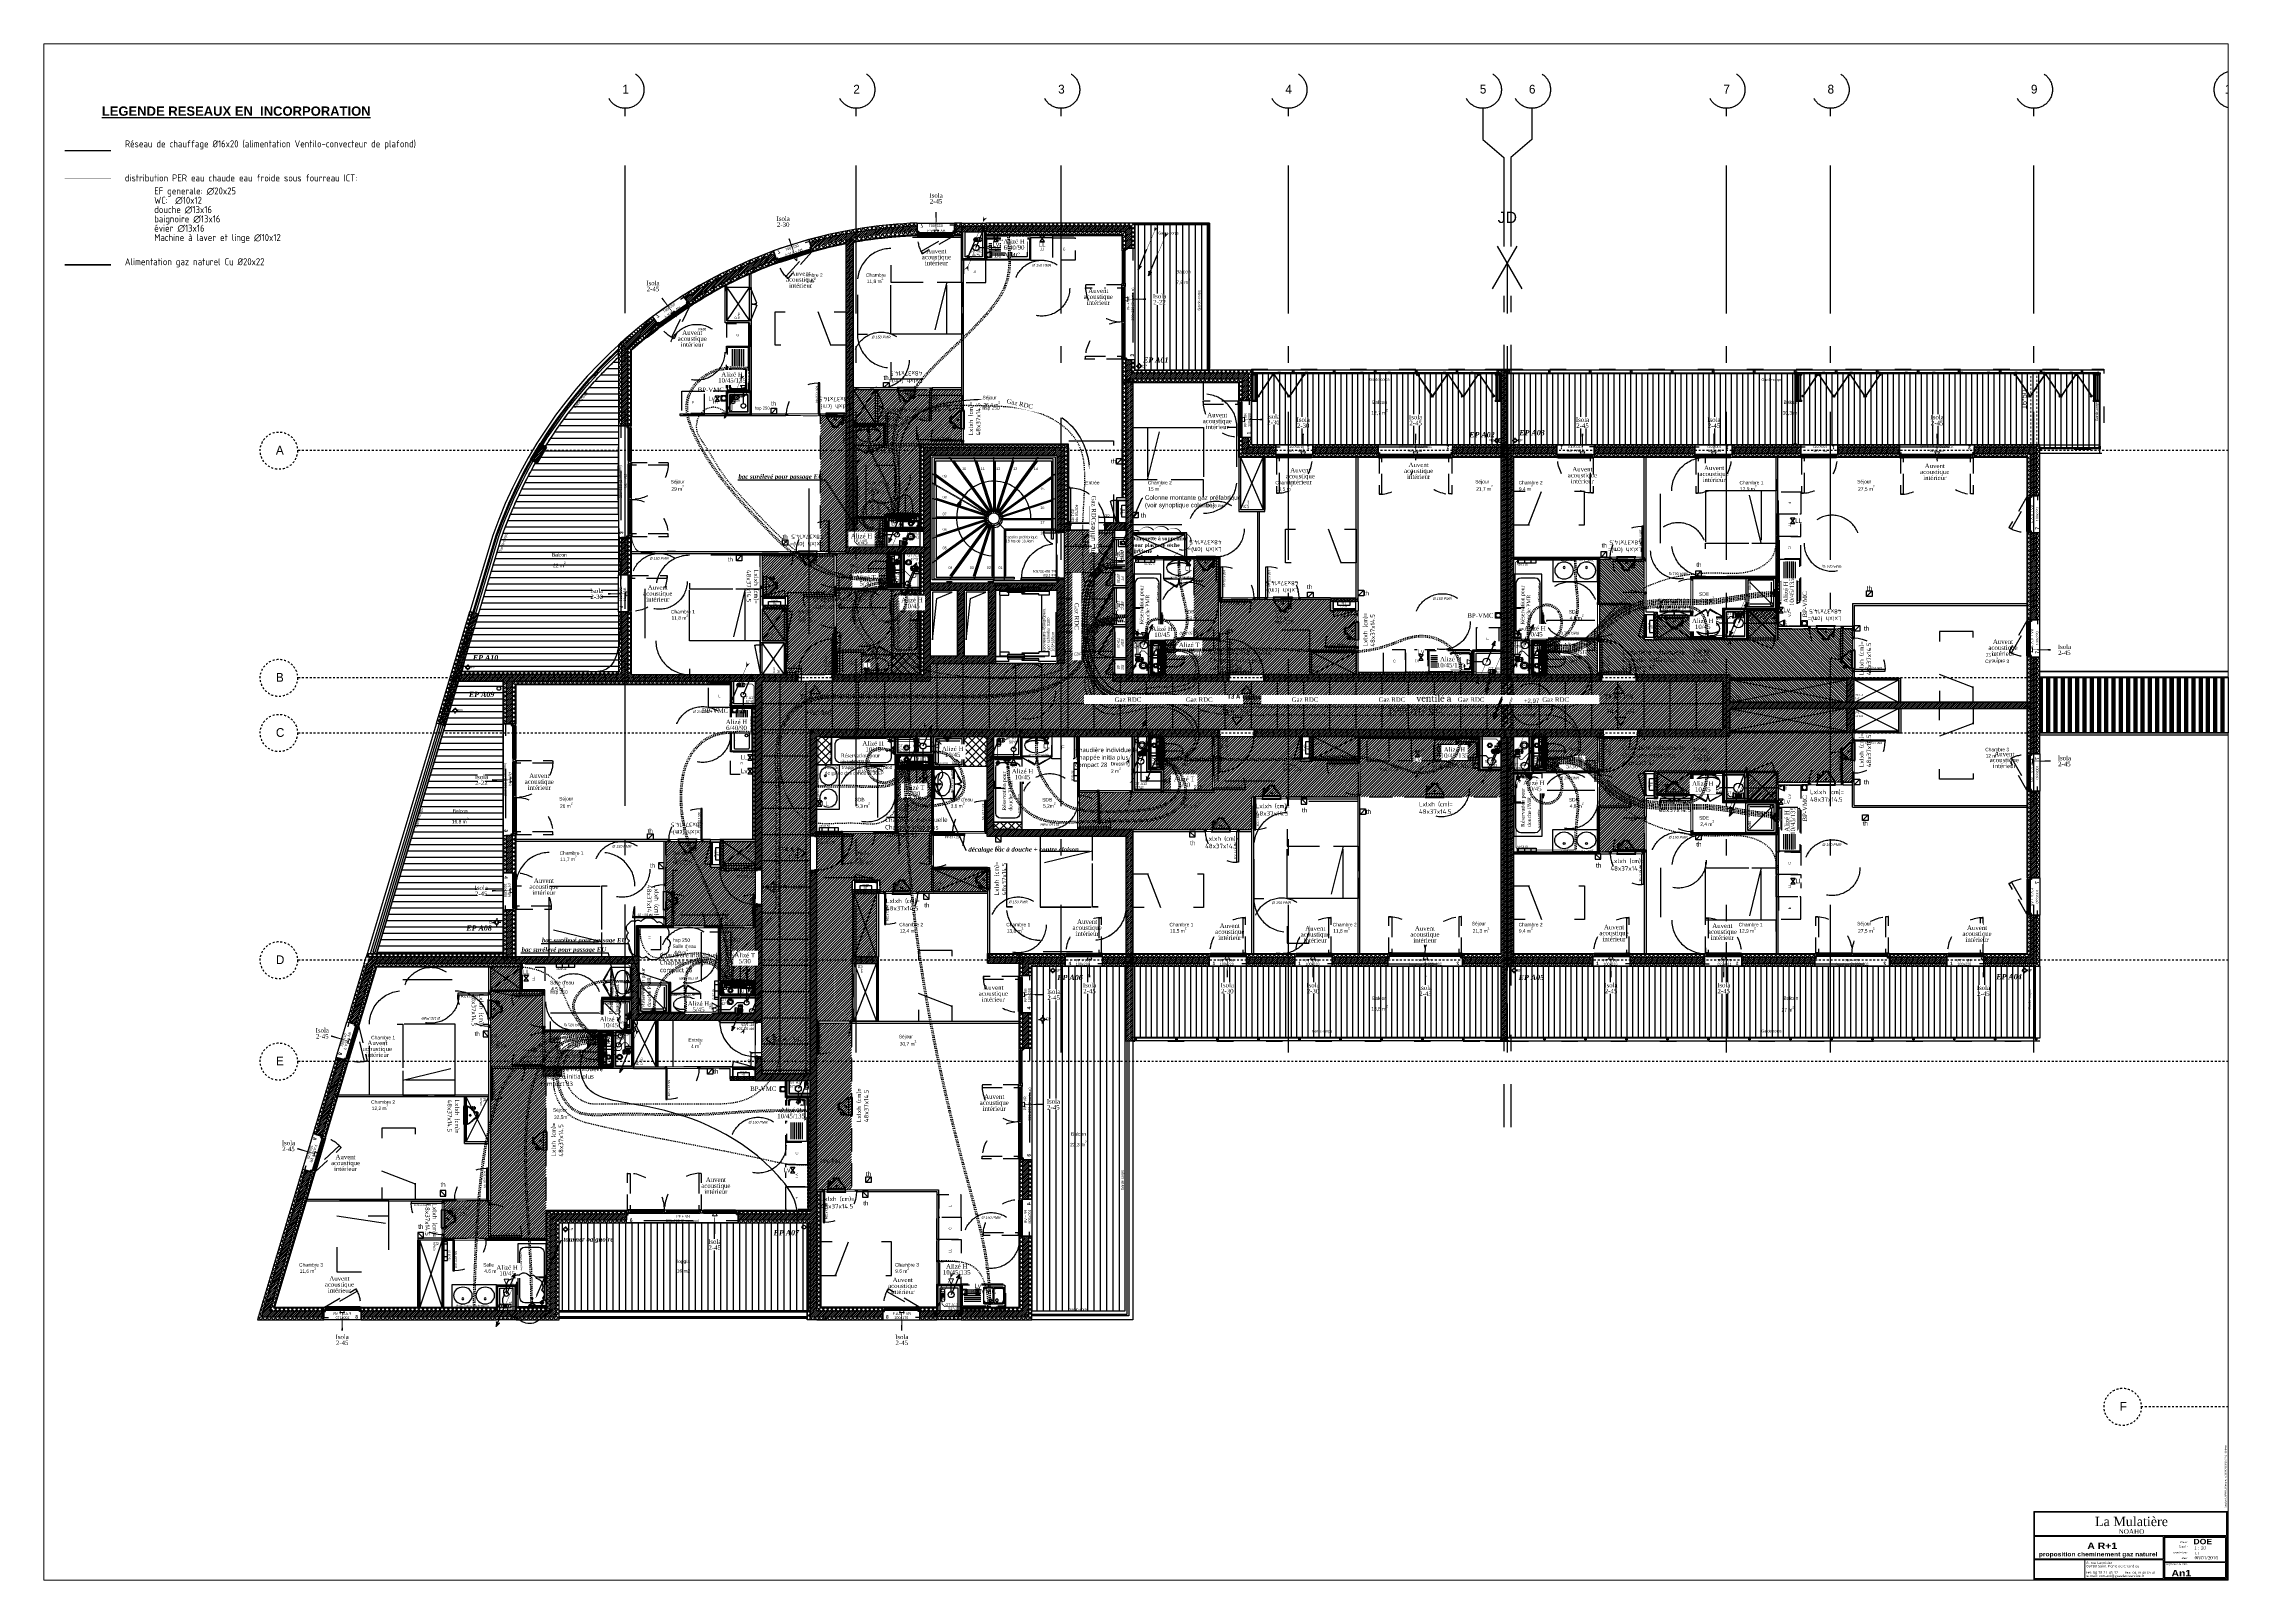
# Paper-space layout 'PB-A-n1' of a CAD drawing. Extents: x 3 to 1176, y 3 to 828.
# The model-space entities are those that its viewports show. They can reach past a viewport. Long polylines and large blocks are cut down to what shows.
import ezdxf
from ezdxf import colors
from ezdxf.entities.mleader import LeaderData, LeaderLine
from ezdxf.enums import TextEntityAlignment as Align
from ezdxf.math import Vec2, Vec3

# ---------------------------------------------------------------- set-up
doc = ezdxf.new("R2010")
doc.units = 0
for name, pattern in [('ACAD_ISO02W100', [15, 12, -3]), ('ACAD_ISO03W100', [0.295276, 0.11811, -0.177165]), ('ACAD_ISO14W100', [24, 12, -3, 0, -3, 0, -3, 0, -3]), ('ISO-03', [1.5, 0.6, -0.9]), ('ISO-07', [0.175, 0.025, -0.15]), ('prelem_euev', [2, 1.25, -0.25, 0.25, -0.25]), ('prlm_chauff', [0.93, 0.75, -0.065, 0.05, -0.065]), ('prlm_ef', [0.165, 0.1, -0.065]), ('prlm_vmc', [0.282222, 0.141111, -0.141111]), ('Style de ligne -1', [0.41664, 0.20828, -0.20836]), ('Style de ligne -11', [0.347222, 0.20828, -0.138942]), ('Style de ligne -12', [0.164042, 0.054681, -0.109361]), ('Style de ligne -13', [0.147638, 0.098425, -0.049213]), ('Style de ligne -14', [0.147638, 0.098425, -0.049213]), ('Style de ligne -17', [0.347222, 0.20828, -0.138942]), ('Style de ligne -18', [0.164042, 0.054681, -0.109361]), ('Style de ligne -19', [0.166667, 0.055556, -0.111111]), ('Style de ligne -5', [0.20828, 0.069425, -0.138855]), ('Style de ligne -6', [1.04164, 0.625, -0.20828, 0.06943, -0.13893]), ('VW-01', [0.41656, 0.20828, -0.20828])]:
    doc.linetypes.add(name, pattern=pattern)
doc.layers.get('0').update_dxf_attribs({"color": 252})
for name, color, linetype in [('_GAZELEC-EAU CHAUDE', 1, 'Continuous'), ('_GC2E-PB-chauffage', 20, 'ACAD_ISO14W100'), ('B amÈnagement intÈrieur_Hatch', 252, 'Continuous'), ('B aménagement intérieur', 252, 'Continuous'), ('B BATI-équipement-sanitaires', 252, 'Continuous'), ('B faience', 252, 'Style de ligne -11'), ('B Faux plafonds', 252, 'Continuous'), ('B Faux plafonds_Hatch', 252, 'Continuous'), ('B GÈnÈral_Hatch', 252, 'Continuous'), ('B Général', 252, 'Continuous'), ('C ANNOTATIONS-axes horizontaux', 252, 'Style de ligne -1'), ('C ANNOTATIONS-niveaux', 252, 'Continuous'), ('C ANNOTATIONS-PMR', 252, 'Style de ligne -5'), ('C ANNOTATIONS-prestations', 252, 'Continuous'), ('C ANNOTATIONS-prestations_Hatch', 252, 'Continuous'), ('C ANNOTATIONS-texte', 252, 'Continuous'), ('C ANNOTATIONS-texte surfaces', 252, 'Continuous'), ('C ANNOTATIONS-textes-numérotation gaine', 252, 'ISO-03'), ('D SURFACES-shab', 252, 'Continuous'), ('F REMPLISSAGE-TE', 252, 'Continuous'), ('F REMPLISSAGE-TE_Hatch', 252, 'Continuous'), ('F REMPLISSAGE-vert clair', 252, 'Continuous'), ('F REMPLISSAGE-vert foncé', 252, 'Continuous'), ('F REMPLISSAGE-vert hachurÈ_Hatch', 252, 'Continuous'), ('F REMPLISSAGE-vert hachuré', 252, 'Continuous'), ('GAZ-EU FLECHE', 42, 'Continuous'), ('GAZ-FLECHE VMC', 93, 'Continuous'), ('GAZ-GAZ N-1', 202, 'Continuous'), ('Général', 252, 'Continuous'), ('MTI900_Alu', 252, 'Continuous'), ('passage réseaux', 7, 'Continuous'), ('prlm-CHAUFF', 30, 'Continuous'), ('prlm-EAU-CHU', 42, 'Continuous'), ('prlm-EAU-EF', 161, 'Continuous'), ('prlm-EAU-EPEXT', 145, 'Continuous'), ('prlm-EAU-EUEV', 25, 'Continuous'), ('prlm-GAZ', 20, 'Continuous'), ('prlm-GT', 242, 'Continuous'), ('prlm-MOD', 64, 'Continuous'), ('prlm-MOD-PB', 123, 'Continuous'), ('prlm-VMC', 93, 'Continuous')]:
    doc.layers.add(name, color=color, linetype=linetype)
for name, color, linetype, lineweight in [('B BATI-lumon', 252, 'Continuous', 20), ('B BATI-structure', 252, 'VW-01', 18), ('prlm-ZCARTOUCHE', 181, 'Continuous', 13), ('w_.prlm-EAU-EPEXT', 252, 'Continuous', 18)]:
    doc.layers.add(name, color=color, linetype=linetype, lineweight=lineweight)
doc.layers.add('prlm-ZEROPLOT', color=254, linetype='Continuous', plot=False)
doc.styles.add('Arial', font='arial.ttf')
doc.styles.add('Eurostile', font='')
doc.styles.add('Eurostile (bold)', font='')
doc.styles.add('Eurostile (italic)', font='')
doc.styles.add('prlm-ariblk', font='ariblk.ttf', dxfattribs={"height": 2.7})
doc.styles.add('prlm-chauff', font='trebucbi.ttf', dxfattribs={"height": 18})
doc.styles.add('prlm-eau-ep', font='timesbi.ttf', dxfattribs={"height": 18})
doc.styles.add('prlm-elec-cfa', font='comic.ttf', dxfattribs={"height": 12})
doc.styles.add('prlm-elec-cfo', font='comic.ttf', dxfattribs={"height": 12})
doc.styles.add('prlm-georgia', font='georgia.ttf', dxfattribs={"height": 1.8})
doc.styles.add('prlm-mod', font='cambriaz.ttf', dxfattribs={"height": 18})
doc.styles.add('prlm-narrow', font='swissc.ttf', dxfattribs={"height": 10})
doc.styles.add('prlm-verdana', font='verdana.ttf', dxfattribs={"height": 0.9})
doc.styles.add('prlm-vmc', font='pala.ttf', dxfattribs={"height": 14})
doc.styles.get("Standard").update_dxf_attribs({"font": 'isocp.shx', "height": 15})
doc.styles.add('Times New Roman (bold italic)', font='timesbi.ttf')
doc.styles.get('Eurostile').set_extended_font_data('Eurostile')
doc.styles.get('Eurostile (bold)').set_extended_font_data('Eurostile', bold=True)
doc.styles.get('Eurostile (italic)').set_extended_font_data('Eurostile', italic=True)
picture_1 = doc.add_image_def('image1.jpg', size_in_pixel=(285, 105))
pattern_1 = [(45, (0, 0.2205), (-3.5277778, 3.3072917), [])]
pattern_2 = [(-90, (-81.019, 107.5736), (2.4602994, -4.2613636), [2.840909, -5.681818]), (30, (-81.019, 107.5736), (2.4602994, 4.2613636), [2.840909, -5.681818]), (-30, (-76.0983, 104.7327), (4.9205988, -9e-09), [2.840909, -5.681818])]
pattern_3 = [(45, (0, 0), (2.4253472, -2.6458333), [])]
pattern_4 = [(45, (0, 0), (-5.656854, 5.656854), []), (135, (0, 0), (5.656854, 5.656854), [])]
pattern_5 = [(180, (1.6667, -3e-21), (5e-14, 5), [])]
pattern_6 = [(180, (107.5736, 81.019), (-4.261364, -2.460299), [2.84091, -5.68182]), (300, (107.5736, 81.019), (4.261364, -2.460299), [2.84091, -5.68182]), (240, (104.7327, 76.0983), (-9e-09, -4.920599), [2.84091, -5.68182])]
pattern_7 = [(225, (0, 0), (5.656854, -5.656854), []), (315, (0, 0), (-5.656854, -5.656854), [])]
pattern_8 = [(90, (81.019, -107.5736), (-2.4603, 4.261364), [2.84091, -5.68182]), (210, (81.019, -107.5736), (-2.4603, -4.261364), [2.84091, -5.68182]), (150, (76.0983, -104.7327), (-4.9206, 9e-09), [2.84091, -5.68182])]
pattern_9 = [(135, (0, 0), (-5.656854, -5.656854), []), (225, (0, 0), (-5.656854, 5.656854), [])]
pattern_10 = [(-90, (-1e-15, 1.6667), (-5, 5e-14), [])]
pattern_11 = [(-89.987, (-81.0432, 107.5553), (2.461262, -4.260808), [2.84091, -5.68182]), (30.013, (-81.0432, 107.5553), (2.459337, 4.26192), [2.84091, -5.68182]), (-29.987, (-76.122, 104.7155), (4.920599, 0.001112), [2.84091, -5.68182])]
pattern_12 = [(135, (0, 0), (-5.656854, -5.656854), []), (225, (0, 0), (-5.656854, 5.656854), [])]
pattern_13 = [(90, (-9e-16, -1.6667), (5, -6e-14), [])]
pattern_14 = [(90, (1e-16, -1.6667), (5, -5e-14), [])]
pattern_15 = [(0, (-107.5736, -81.019), (4.261364, 2.4603), [2.84091, -5.68182]), (120, (-107.5736, -81.019), (-4.261364, 2.4603), [2.84091, -5.68182]), (60, (-104.7327, -76.0983), (9e-09, 4.9206), [2.84091, -5.68182])]
pattern_16 = [(90, (0, 0), (17, 0), [])]
pattern_17 = [(-45, (0, 0), (5.656854, 5.656854), []), (45, (0, 0), (5.656854, -5.656854), [])]
pattern_18 = [(45, (0, 0), (-5.656854, 5.656854), []), (135, (0, 0), (5.656854, 5.656854), [])]
pattern_19 = [(-45, (0, 0), (5.656854, 5.656854), []), (45, (0, 0), (5.656854, -5.656854), [])]
pattern_20 = [(-135, (0, 0), (5.656854, -5.656854), []), (-45, (0, 0), (-5.656854, -5.656854), [])]
pattern_21 = [(135, (0, 0), (-5.656854, -5.656854), []), (225, (0, 0), (-5.656854, 5.656854), [])]
pattern_22 = [(45, (0, 0), (-5.656854, 5.656854), []), (135, (0, 0), (5.656854, 5.656854), [])]
pattern_23 = [(-61.70865, (0, 0), (7.044391, 3.791642), []), (28.29135, (0, 0), (3.791642, -7.044391), [])]
pattern_24 = [(-135, (0, 0), (5.656854, -5.656854), []), (-45, (0, 0), (-5.656854, -5.656854), [])]
pattern_25 = [(45, (0, 0), (-5.656854, 5.656854), []), (135, (0, 0), (5.656854, 5.656854), [])]
pattern_26 = [(-135, (0, 0), (5.656854, -5.656854), []), (-45, (0, 0), (-5.656854, -5.656854), [])]
pattern_27 = [(45, (0, 0), (-5.656854, 5.656854), []), (135, (0, 0), (5.656854, 5.656854), [])]
pattern_28 = [(225, (0, 0), (5.656854, -5.656854), []), (315, (0, 0), (-5.656854, -5.656854), [])]
pattern_29 = [(225, (0, 0), (5.656854, -5.656854), []), (315, (0, 0), (-5.656854, -5.656854), [])]
pattern_30 = [(225, (0, 0), (5.656854, -5.656854), []), (315, (0, 0), (-5.656854, -5.656854), [])]
pattern_31 = [(-135, (0, 0), (5.656854, -5.656854), []), (-45, (0, 0), (-5.656854, -5.656854), [])]
pattern_32 = [(45, (0, 0), (-5.656854, 5.656854), []), (135, (0, 0), (5.656854, 5.656854), [])]
pattern_33 = [(45, (0, 0), (-5.656854, 5.656854), []), (135, (0, 0), (5.656854, 5.656854), [])]
pattern_34 = [(45, (0, 0), (-5.656854, 5.656854), []), (135, (0, 0), (5.656854, 5.656854), [])]
pattern_35 = [(45, (0, 0), (-5.656854, 5.656854), []), (135, (0, 0), (5.656854, 5.656854), [])]
pattern_36 = [(135, (0, 0), (-5.656854, -5.656854), []), (225, (0, 0), (-5.656854, 5.656854), [])]
pattern_37 = [(135, (0, 0), (-5.656854, -5.656854), []), (225, (0, 0), (-5.656854, 5.656854), [])]
pattern_38 = [(135, (0, 0), (-5.656854, -5.656854), []), (225, (0, 0), (-5.656854, 5.656854), [])]
pattern_39 = [(45, (0, 0), (-5.61266, 5.61266), [])]
pattern_40 = [(45, (4270.1466, 4863.8615), (-3.527778, 3.30729), [])]
pattern_41 = [(270, (4270.1466, 4865.3077), (-5, 5e-14), [])]
pattern_42 = [(180, (4377.7202, 4944.66), (-4.261364, -2.4603), [2.84091, -5.68182]), (300, (4377.7202, 4944.66), (4.261364, -2.4603), [2.84091, -5.68182]), (240, (4374.8793, 4939.7394), (-9e-09, -4.920599), [2.84091, -5.68182])]

# ---------------------------------------------------------------- blocks, each defined once
blk = doc.blocks.new('$CTaff')
at = {"layer": 'prlm-ZCARTOUCHE', "color": 0, "linetype": 'ByBlock', "lineweight": -2, "style": 'prlm-georgia', "flags": 8}
blk.add_attdef('CTAFF', text='', height=5, dxfattribs=at).set_placement((-52.5, 32.1), align=Align.MIDDLE_CENTER)
blk = doc.blocks.new('$CTcli')
at = {"layer": 'prlm-ZCARTOUCHE', "color": 0, "linetype": 'ByBlock', "lineweight": -2, "style": 'prlm-georgia', "flags": 8}
blk.add_attdef('CTCLI', text='', height=2.5, dxfattribs=at).set_placement((-52.5, 26.7), align=Align.MIDDLE_CENTER)
blk = doc.blocks.new('$ctpha')
at = {"layer": 'prlm-ZCARTOUCHE', "color": 0, "style": 'prlm-ariblk', "flags": 8}
blk.add_attdef('CTPHA', text='', height=2.9, dxfattribs=at).set_placement((0, 0), align=Align.MIDDLE_CENTER)
blk = doc.blocks.new('$CTsca')
at = {"layer": 'prlm-ZCARTOUCHE', "color": 0, "style": 'prlm-georgia', "flags": 8}
blk.add_attdef('CTSCA', (-18.8, 17), '', height=1.8, dxfattribs=at)
blk = doc.blocks.new('$CTtit')
at = {"layer": 'prlm-ZCARTOUCHE', "color": 0, "linetype": 'ByBlock', "lineweight": -2, "style": 'prlm-ariblk', "flags": 8}
blk.add_attdef('CTTIT', text='', height=3.5, dxfattribs=at).set_placement((-68.2, 19), align=Align.MIDDLE_CENTER)
blk = doc.blocks.new('$ctlot')
at = {"layer": 'prlm-ZCARTOUCHE', "color": 0, "style": 'prlm-ariblk', "flags": 8}
blk.add_attdef('CTLOT', text='', height=2.8, dxfattribs=at).set_placement((0, 0), align=Align.MIDDLE_CENTER)
blk = doc.blocks.new('B n1.Groupe-3-1')
at = {"layer": 'B Général', "linetype": 'Continuous'}
for p, q in [((117949.6, -121675.2), (117949.6, -121823.7)), ((117953.1, -121675.2), (117953.1, -121823.7)), ((117964.5, -121675.2), (117964.5, -121823.7)), ((117968.1, -121675.2), (117968.1, -121823.7)), ((117969.1, -121675.2), (117969.1, -121823.7)), ((117972.6, -121675.2), (117972.6, -121823.7)), ((117984, -121675.2), (117984, -121823.7)), ((117987.6, -121675.2), (117987.6, -121823.7)), ((117988.6, -121675.2), (117988.6, -121823.7)), ((117992.1, -121675.2), (117992.1, -121823.7)), ((118003.5, -121675.2), (118003.5, -121823.7)), ((118007.1, -121675.2), (118007.1, -121823.7)), ((118008.1, -121675.2), (118008.1, -121823.7)), ((118011.6, -121675.2), (118011.6, -121823.7)), ((118023, -121675.2), (118023, -121823.7)), ((118026.6, -121675.2), (118026.6, -121823.7)), ((118027.6, -121675.2), (118027.6, -121823.7)), ((118031.1, -121675.2), (118031.1, -121823.7)), ((118042.5, -121675.2), (118042.5, -121823.7)), ((118046.1, -121675.2), (118046.1, -121823.7)), ((118047.1, -121675.2), (118047.1, -121823.7)), ((118050.6, -121675.2), (118050.6, -121823.7)), ((118062, -121675.2), (118062, -121823.7)), ((118065.6, -121675.2), (118065.6, -121823.7)), ((118066.6, -121675.2), (118066.6, -121823.7)), ((118070.1, -121675.2), (118070.1, -121823.7)), ((118081.5, -121675.2), (118081.5, -121823.7)), ((118085.1, -121675.2), (118085.1, -121823.7)), ((118086.1, -121675.2), (118086.1, -121823.7)), ((118089.6, -121675.2), (118089.6, -121823.7)), ((118101, -121675.2), (118101, -121823.7)), ((118104.6, -121675.2), (118104.6, -121823.7)), ((118105.6, -121675.2), (118105.6, -121823.7)), ((118109.1, -121675.2), (118109.1, -121823.7)), ((118120.5, -121675.2), (118120.5, -121823.7)), ((118124.1, -121675.2), (118124.1, -121823.7)), ((118125.1, -121675.2), (118125.1, -121823.7)), ((118128.6, -121675.2), (118128.6, -121823.7)), ((118140, -121675.2), (118140, -121823.7)), ((118143.6, -121675.2), (118143.6, -121823.7)), ((118144.6, -121675.2), (118144.6, -121823.7)), ((118148.1, -121675.2), (118148.1, -121823.7)), ((118159.5, -121675.2), (118159.5, -121823.7)), ((118163.1, -121675.2), (118163.1, -121823.7)), ((118164.1, -121675.2), (118164.1, -121823.7)), ((118167.6, -121675.2), (118167.6, -121823.7)), ((118179, -121675.2), (118179, -121823.7)), ((118182.6, -121675.2), (118182.6, -121823.7)), ((118183.6, -121675.2), (118183.6, -121823.7)), ((118187.1, -121675.2), (118187.1, -121823.7)), ((118198.5, -121675.2), (118198.5, -121823.7)), ((118202.1, -121675.2), (118202.1, -121823.7)), ((118203.1, -121675.2), (118203.1, -121823.7)), ((118206.6, -121675.2), (118206.6, -121823.7)), ((118218, -121675.2), (118218, -121823.7)), ((118221.6, -121675.2), (118221.6, -121823.7)), ((118222.6, -121675.2), (118222.6, -121823.7)), ((118226.1, -121675.2), (118226.1, -121823.7)), ((118237.5, -121675.2), (118237.5, -121823.7)), ((118241.1, -121675.2), (118241.1, -121823.7)), ((118242.1, -121675.2), (118242.1, -121823.7)), ((118245.6, -121675.2), (118245.6, -121823.7)), ((118257, -121675.2), (118257, -121823.7)), ((118260.6, -121675.2), (118260.6, -121823.7)), ((118261.6, -121675.2), (118261.6, -121823.7)), ((118265.1, -121675.2), (118265.1, -121823.7)), ((118276.5, -121675.2), (118276.5, -121823.7)), ((118280.1, -121675.2), (118280.1, -121823.7)), ((118281.1, -121675.2), (118281.1, -121823.7)), ((118284.6, -121675.2), (118284.6, -121823.7)), ((118296, -121675.2), (118296, -121823.7)), ((118299.6, -121675.2), (118299.6, -121823.7)), ((118300.6, -121675.2), (118300.6, -121823.7)), ((118304.1, -121675.2), (118304.1, -121823.7)), ((118315.5, -121675.2), (118315.5, -121823.7)), ((118319.1, -121675.2), (118319.1, -121823.7)), ((118320.1, -121675.2), (118320.1, -121823.7)), ((118323.6, -121675.2), (118323.6, -121823.7)), ((118335, -121675.2), (118335, -121823.7)), ((118338.6, -121675.2), (118338.6, -121823.7)), ((118339.6, -121675.2), (118339.6, -121823.7)), ((118343.1, -121675.2), (118343.1, -121823.7)), ((118354.5, -121675.2), (118354.5, -121823.7)), ((118358.1, -121675.2), (118358.1, -121823.7)), ((118359.1, -121675.2), (118359.1, -121823.7)), ((118362.6, -121675.2), (118362.6, -121823.7)), ((118374, -121675.2), (118374, -121823.7)), ((118377.6, -121675.2), (118377.6, -121823.7)), ((118378.6, -121675.2), (118378.6, -121823.7)), ((118382.1, -121675.2), (118382.1, -121823.7)), ((118393.5, -121675.2), (118393.5, -121823.7)), ((118397.1, -121675.2), (118397.1, -121823.7)), ((118398.1, -121675.2), (118398.1, -121823.7)), ((118401.6, -121675.2), (118401.6, -121823.7)), ((118413, -121675.2), (118413, -121823.7)), ((118416.6, -121675.2), (118416.6, -121823.7)), ((118417.6, -121675.2), (118417.6, -121823.7)), ((118421.1, -121675.2), (118421.1, -121823.7)), ((118432.5, -121675.2), (118432.5, -121823.7)), ((118436.1, -121675.2), (118436.1, -121823.7)), ((118437.1, -121675.2), (118437.1, -121823.7)), ((118440.6, -121675.2), (118440.6, -121823.7)), ((118452, -121675.2), (118452, -121823.7)), ((118455.6, -121675.2), (118455.6, -121823.7)), ((118456.6, -121675.2), (118456.6, -121823.7)), ((118460.1, -121675.2), (118460.1, -121823.7)), ((118471.5, -121675.2), (118471.5, -121823.7)), ((118475.1, -121675.2), (118475.1, -121823.7)), ((118476.1, -121675.2), (118476.1, -121823.7)), ((118479.6, -121675.2), (118479.6, -121823.7)), ((118491, -121675.2), (118491, -121823.7)), ((118494.6, -121675.2), (118494.6, -121823.7)), ((118495.6, -121675.2), (118495.6, -121823.7)), ((118499.1, -121675.2), (118499.1, -121823.7)), ((118510.5, -121675.2), (118510.5, -121823.7)), ((118514.1, -121675.2), (118514.1, -121823.7)), ((118515.1, -121675.2), (118515.1, -121823.7)), ((118518.6, -121675.2), (118518.6, -121823.7)), ((118530, -121675.2), (118530, -121823.7)), ((118533.6, -121675.2), (118533.6, -121823.7)), ((118534.6, -121675.2), (118534.6, -121823.7)), ((118538.1, -121675.2), (118538.1, -121823.7)), ((118549.5, -121675.2), (118549.5, -121823.7)), ((118553.1, -121675.2), (118553.1, -121823.7)), ((118554.1, -121675.2), (118554.1, -121823.7)), ((118557.6, -121675.2), (118557.6, -121823.7)), ((118569, -121675.2), (118569, -121823.7)), ((118572.6, -121675.2), (118572.6, -121823.7)), ((118573.6, -121675.2), (118573.6, -121823.7)), ((118577.1, -121675.2), (118577.1, -121823.7)), ((118588.5, -121675.2), (118588.5, -121823.7)), ((118592.1, -121675.2), (118592.1, -121823.7)), ((118593.1, -121675.2), (118593.1, -121823.7)), ((118596.6, -121675.2), (118596.6, -121823.7)), ((118608, -121675.2), (118608, -121823.7)), ((118611.6, -121675.2), (118611.6, -121823.7)), ((118612.6, -121675.2), (118612.6, -121823.7)), ((118616.1, -121675.2), (118616.1, -121823.7)), ((118627.5, -121675.2), (118627.5, -121823.7)), ((118631.1, -121675.2), (118631.1, -121823.7)), ((118632.1, -121675.2), (118632.1, -121823.7)), ((118635.6, -121675.2), (118635.6, -121823.7)), ((118647, -121675.2), (118647, -121823.7)), ((118650.6, -121675.2), (118650.6, -121823.7)), ((118651.6, -121675.2), (118651.6, -121823.7)), ((118655.1, -121675.2), (118655.1, -121823.7)), ((118666.5, -121675.2), (118666.5, -121823.7)), ((118670.1, -121675.2), (118670.1, -121823.7)), ((118671.1, -121675.2), (118671.1, -121823.7)), ((118674.6, -121675.2), (118674.6, -121823.7)), ((118686, -121675.2), (118686, -121823.7)), ((118689.6, -121675.2), (118689.6, -121823.7)), ((118690.6, -121675.2), (118690.6, -121823.7)), ((118694.1, -121675.2), (118694.1, -121823.7)), ((118705.5, -121675.2), (118705.5, -121823.7)), ((118709.1, -121675.2), (118709.1, -121823.7)), ((118710.1, -121675.2), (118710.1, -121823.7)), ((118713.6, -121675.2), (118713.6, -121823.7)), ((118725, -121675.2), (118725, -121823.7)), ((118728.6, -121675.2), (118728.6, -121823.7)), ((118729.6, -121675.2), (118729.6, -121823.7)), ((118733.1, -121675.2), (118733.1, -121823.7)), ((118744.5, -121675.2), (118744.5, -121823.7)), ((118748.1, -121675.2), (118748.1, -121823.7)), ((118749.1, -121675.2), (118749.1, -121823.7)), ((118752.6, -121675.2), (118752.6, -121823.7)), ((118764, -121675.2), (118764, -121823.7)), ((118767.6, -121675.2), (118767.6, -121823.7)), ((118768.6, -121675.2), (118768.6, -121823.7)), ((118772.1, -121675.2), (118772.1, -121823.7)), ((118783.5, -121675.2), (118783.5, -121823.7)), ((118787.1, -121675.2), (118787.1, -121823.7)), ((118788.1, -121675.2), (118788.1, -121823.7)), ((118791.6, -121675.2), (118791.6, -121823.7)), ((118803, -121675.2), (118803, -121823.7)), ((118806.6, -121675.2), (118806.6, -121823.7)), ((118807.6, -121675.2), (118807.6, -121823.7)), ((118811.1, -121675.2), (118811.1, -121823.7)), ((118822.5, -121675.2), (118822.5, -121823.7)), ((118826.1, -121675.2), (118826.1, -121823.7)), ((118827.1, -121675.2), (118827.1, -121823.7)), ((118830.6, -121675.2), (118830.6, -121823.7)), ((118842, -121675.2), (118842, -121823.7)), ((118845.6, -121675.2), (118845.6, -121823.7)), ((118846.6, -121675.2), (118846.6, -121823.7)), ((118850.1, -121675.2), (118850.1, -121823.7)), ((118861.5, -121675.2), (118861.5, -121823.7)), ((118865.1, -121675.2), (118865.1, -121823.7)), ((118866.1, -121675.2), (118866.1, -121823.7)), ((118869.6, -121675.2), (118869.6, -121823.7)), ((118881, -121675.2), (118881, -121823.7)), ((118884.6, -121675.2), (118884.6, -121823.7)), ((118885.6, -121675.2), (118885.6, -121823.7)), ((118889.1, -121675.2), (118889.1, -121823.7)), ((118900.5, -121675.2), (118900.5, -121823.7)), ((118904.1, -121675.2), (118904.1, -121823.7)), ((118905.1, -121675.2), (118905.1, -121823.7)), ((118908.6, -121675.2), (118908.6, -121823.7)), ((118920, -121675.2), (118920, -121823.7)), ((118923.6, -121675.2), (118923.6, -121823.7)), ((118924.6, -121675.2), (118924.6, -121823.7)), ((118928.1, -121675.2), (118928.1, -121823.7)), ((118939.5, -121675.2), (118939.5, -121823.7)), ((118943.1, -121675.2), (118943.1, -121823.7)), ((118944.1, -121675.2), (118944.1, -121823.7)), ((118947.6, -121675.2), (118947.6, -121823.7)), ((118959, -121675.2), (118959, -121823.7)), ((118962.6, -121675.2), (118962.6, -121823.7)), ((118963.6, -121675.2), (118963.6, -121823.7)), ((118967.1, -121675.2), (118967.1, -121823.7)), ((118978.5, -121675.2), (118978.5, -121823.7)), ((118982.1, -121675.2), (118982.1, -121823.7)), ((118983.1, -121675.2), (118983.1, -121823.7)), ((118986.6, -121675.2), (118986.6, -121823.7)), ((118998, -121675.2), (118998, -121823.7)), ((119001.6, -121675.2), (119001.6, -121823.7)), ((119002.6, -121675.2), (119002.6, -121823.7)), ((119006.1, -121675.2), (119006.1, -121823.7)), ((119017.5, -121675.2), (119017.5, -121823.7)), ((119021.1, -121675.2), (119021.1, -121823.7)), ((119022.1, -121675.2), (119022.1, -121823.7)), ((119025.6, -121675.2), (119025.6, -121823.7)), ((119037, -121675.2), (119037, -121823.7)), ((119040.6, -121675.2), (119040.6, -121823.7)), ((119041.6, -121675.2), (119041.6, -121823.7)), ((119045.1, -121675.2), (119045.1, -121823.7)), ((119056.5, -121675.2), (119056.5, -121823.7)), ((119060.1, -121675.2), (119060.1, -121823.7)), ((119061.1, -121675.2), (119061.1, -121823.7)), ((119064.6, -121675.2), (119064.6, -121823.7)), ((119076, -121675.2), (119076, -121823.7)), ((119079.6, -121675.2), (119079.6, -121823.7)), ((119080.6, -121675.2), (119080.6, -121823.7)), ((119084.1, -121675.2), (119084.1, -121823.7)), ((119095.5, -121675.2), (119095.5, -121823.7)), ((119099.1, -121675.2), (119099.1, -121823.7)), ((119100.1, -121675.2), (119100.1, -121823.7)), ((119103.6, -121675.2), (119103.6, -121823.7)), ((119115, -121675.2), (119115, -121823.7)), ((119118.6, -121675.2), (119118.6, -121823.7)), ((119119.6, -121675.2), (119119.6, -121823.7)), ((119123.1, -121675.2), (119123.1, -121823.7)), ((119134.5, -121675.2), (119134.5, -121823.7)), ((119138.1, -121675.2), (119138.1, -121823.7)), ((119139.1, -121675.2), (119139.1, -121823.7)), ((119154, -121675.2), (119154, -121823.7)), ((119157.6, -121675.2), (119157.6, -121823.7)), ((119158.6, -121675.2), (119158.6, -121823.7)), ((119162.1, -121675.2), (119162.1, -121823.7)), ((119173.5, -121675.2), (119173.5, -121823.7)), ((119177.1, -121675.2), (119177.1, -121823.7)), ((119178.1, -121675.2), (119178.1, -121823.7)), ((119181.6, -121675.2), (119181.6, -121823.7)), ((119193, -121675.2), (119193, -121823.7)), ((119196.6, -121675.2), (119196.6, -121823.7)), ((119197.6, -121675.2), (119197.6, -121823.7)), ((119201.1, -121675.2), (119201.1, -121823.7)), ((119212.5, -121675.2), (119212.5, -121823.7)), ((119216.1, -121675.2), (119216.1, -121823.7)), ((119217.1, -121675.2), (119217.1, -121823.7)), ((119220.6, -121675.2), (119220.6, -121823.7)), ((119232, -121675.2), (119232, -121823.7)), ((119235.6, -121675.2), (119235.6, -121823.7)), ((119236.6, -121675.2), (119236.6, -121823.7)), ((119240.1, -121675.2), (119240.1, -121823.7)), ((119251.5, -121675.2), (119251.5, -121823.7)), ((119255.1, -121675.2), (119255.1, -121823.7)), ((119256.1, -121675.2), (119256.1, -121823.7)), ((119259.6, -121675.2), (119259.6, -121823.7)), ((119271, -121675.2), (119271, -121823.7)), ((119274.6, -121675.2), (119274.6, -121823.7)), ((119275.6, -121675.2), (119275.6, -121823.7)), ((119279.1, -121675.2), (119279.1, -121823.7)), ((119290.5, -121675.2), (119290.5, -121823.7)), ((119294.1, -121675.2), (119294.1, -121823.7)), ((119295.1, -121675.2), (119295.1, -121823.7)), ((119298.6, -121675.2), (119298.6, -121823.7)), ((119310, -121675.2), (119310, -121823.7)), ((119313.6, -121675.2), (119313.6, -121823.7)), ((119314.6, -121675.2), (119314.6, -121823.7)), ((119318.1, -121675.2), (119318.1, -121823.7)), ((119329.5, -121675.2), (119329.5, -121823.7)), ((119333.1, -121675.2), (119333.1, -121823.7)), ((119334.1, -121675.2), (119334.1, -121823.7)), ((119337.6, -121675.2), (119337.6, -121823.7)), ((119349, -121675.2), (119349, -121823.7)), ((119352.6, -121675.2), (119352.6, -121823.7)), ((119353.6, -121675.2), (119353.6, -121823.7)), ((119357.1, -121675.2), (119357.1, -121823.7)), ((119368.5, -121675.2), (119368.5, -121823.7)), ((119372.1, -121675.2), (119372.1, -121823.7)), ((119373.1, -121675.2), (119373.1, -121823.7)), ((119376.6, -121675.2), (119376.6, -121823.7)), ((119388, -121675.2), (119388, -121823.7)), ((119391.6, -121675.2), (119391.6, -121823.7)), ((119392.6, -121675.2), (119392.6, -121823.7)), ((119396.1, -121675.2), (119396.1, -121823.7)), ((119407.5, -121675.2), (119407.5, -121823.7)), ((119411.1, -121675.2), (119411.1, -121823.7)), ((119412.1, -121675.2), (119412.1, -121823.7)), ((119415.6, -121675.2), (119415.6, -121823.7)), ((119427, -121675.2), (119427, -121823.7)), ((119430.6, -121675.2), (119430.6, -121823.7)), ((119431.6, -121675.2), (119431.6, -121823.7)), ((119435.1, -121675.2), (119435.1, -121823.7)), ((119446.5, -121675.2), (119446.5, -121823.7)), ((119450.1, -121675.2), (119450.1, -121823.7)), ((119451.1, -121675.2), (119451.1, -121823.7)), ((119454.6, -121675.2), (119454.6, -121823.7)), ((119466, -121675.2), (119466, -121823.7)), ((119469.6, -121675.2), (119469.6, -121823.7)), ((119470.6, -121675.2), (119470.6, -121823.7)), ((119474.1, -121675.2), (119474.1, -121823.7)), ((119485.5, -121675.2), (119485.5, -121823.7)), ((119489.1, -121675.2), (119489.1, -121823.7)), ((119490.1, -121675.2), (119490.1, -121823.7)), ((119493.6, -121675.2), (119493.6, -121823.7))]:
    blk.add_line(p, q, dxfattribs=at)
at = {"layer": 'B Général', "linetype": 'Continuous', "flags": 128}
for points in [[(117946.6, -121658.7), (119507.6, -121658.7), (119507.6, -121675.2), (117946.6, -121675.2)], [(117946.6, -121658.7), (119507.6, -121658.7), (119507.6, -121660.2), (117946.6, -121660.2)], [(117946.6, -121673.7), (119507.6, -121673.7), (119507.6, -121675.2), (117946.6, -121675.2)], [(117946.6, -121675.2), (119507.6, -121675.2), (119507.6, -121823.7), (117946.6, -121823.7)], [(117946.6, -121823.7), (119507.6, -121823.7), (119507.6, -121830.2), (117946.6, -121830.2)]]:
    blk.add_lwpolyline(points, close=True, dxfattribs=at)
blk = doc.blocks.new('A n1.Groupe-1')
at = {"layer": 'C ANNOTATIONS-prestations', "linetype": 'VW-01', "ltscale": 25.4}
for p, q in [((4950.2, 3374.5), (4957.7, 3374.5)), ((4961.4, 3385.8), (4961.4, 3378.2)), ((4961.4, 3363.2), (4961.4, 3370.8)), ((4972.7, 3374.5), (4965.2, 3374.5))]:
    blk.add_line(p, q, dxfattribs=at)
at = {"layer": 'C ANNOTATIONS-prestations', "linetype": 'VW-01', "ltscale": 25.4, "flags": 128}
for points in [[(4956.4, 3374.5, -1), (4966.4, 3374.5, -1)], [(4957.1, 3374.5, -1), (4965.8, 3374.5, -1)]]:
    blk.add_lwpolyline(points, format="xyb", close=True, dxfattribs=at)
at = {"layer": 'C ANNOTATIONS-prestations', "insert": (4970.4, 3379), "char_height": 7.06, "attachment_point": 1, "line_spacing_factor": 0.894142, "style": 'Eurostile'}
blk.add_mtext('EP', dxfattribs=at)
blk = doc.blocks.new('A n1.Rond 150_PMR')
at = {"layer": 'B Général', "linetype": 'VW-01', "ltscale": 25.4}
blk.add_circle((0, 0), 75, dxfattribs=at)
at = {"layer": 'B Général', "insert": (-61.5, 0), "char_height": 7.06, "attachment_point": 5, "rotation": 90, "line_spacing_factor": 0.894142, "style": 'Eurostile (italic)'}
blk.add_mtext('Ø 150 PMR', dxfattribs=at)
blk = doc.blocks.new('A n1.PP 80')
at = {"layer": 'B Général', "flags": 128}
blk.add_lwpolyline([(-43, 2.5), (-43, 85.5), (-39, 85.5), (-39, 2.5)], close=True, dxfattribs=at)
at = {"layer": 'B Général', "linetype": 'Style de ligne -18', "ltscale": 25.4, "flags": 128}
blk.add_lwpolyline([(46, 2.5), (45.3, 13.3), (43.1, 24), (39.5, 34.3), (34.6, 44), (28.4, 53), (21.1, 61.2), (12.7, 68.3), (3.5, 74.4), (-6.5, 79.2), (-17, 82.7), (-27.9, 84.8), (-39, 85.5)], dxfattribs=at)
at = {"layer": 'B Général', "linetype": 'Continuous', "flags": 128}
for points in [[(-45, 2.5), (-43, 2.5), (-43, 0), (-40, 0), (-40, -2.5), (-45, -2.5)], [(48, 2.5), (46, 2.5), (46, 0), (43, 0), (43, -2.5), (48, -2.5), (48, -2.5), (48, -2.5), (48, 1.8), (48, 1.8)]]:
    blk.add_lwpolyline(points, close=True, dxfattribs=at)
at = {"layer": 'C ANNOTATIONS-prestations', "insert": (-37.5, 32.5), "char_height": 5.883, "attachment_point": 1, "rotation": 90, "line_spacing_factor": 0.894142, "style": 'Eurostile'}
blk.add_mtext('PP 83 x 204', dxfattribs=at)
blk = doc.blocks.new('A n1.Groupe-2-1')
at = {"layer": 'B Général', "linetype": 'VW-01', "ltscale": 25.4}
blk.add_line((70, -100), (-70, -65.4), dxfattribs=at)
at = {"layer": 'B Général', "linetype": 'VW-01', "ltscale": 25.4, "flags": 128}
for points in [[(-70, 50), (70, 50), (70, -140), (-70, -140)], [(-70, -100), (70, -100), (70, -140), (-70, -140)]]:
    blk.add_lwpolyline(points, close=True, dxfattribs=at)
blk = doc.blocks.new('A n1.Lit 140.190_PMR 1')
at = {"layer": 'B Général', "linetype": 'VW-01', "ltscale": 25.4, "flags": 128}
for points in [[(-70, 50), (70, 50), (70, 140), (-70, 140)], [(-70, -140), (-70, 50), (-190, 50), (-190, -140)], [(190, -140), (190, 50), (70, 50), (70, -140)]]:
    blk.add_lwpolyline(points, close=True, dxfattribs=at)
at = {"layer": 'B Général', "linetype": 'VW-01', "ltscale": 25.4}
for centre, start, end in [((-70, 50), 90, 180), ((70, 50), 0, 90)]:
    blk.add_arc(centre, 90, start, end, dxfattribs=at)
at = {"layer": 'B Général'}
blk.add_blockref('A n1.Groupe-2-1', (0, 0), dxfattribs=at)
blk = doc.blocks.new('A n1.Groupe-3-1')
at = {"layer": 'B Général', "linetype": 'Style de ligne -19', "ltscale": 25.4}
for p, q in [((-22.6, -29.1), (-35.6, -29.1)), ((-29.1, -35.6), (-29.1, -22.6))]:
    blk.add_line(p, q, dxfattribs=at)
at = {"layer": 'B Général', "linetype": 'Style de ligne -19', "ltscale": 25.4, "flags": 128}
for points in [[(-40, -40), (-40, 40), (40, 40), (40, -40)], [(-38, -38), (-38, 38), (38, 38), (38, -38)]]:
    blk.add_lwpolyline(points, close=True, dxfattribs=at)
at = {"layer": 'B Général', "linetype": 'Style de ligne -19', "ltscale": 25.4}
for radius in [4, 3]:
    blk.add_circle((-29.1, -29.1), radius, dxfattribs=at)
blk = doc.blocks.new('A n1.Douche pointillée')
at = {"layer": 'B Général'}
blk.add_blockref('A n1.Groupe-3-1', (0, 0), dxfattribs=at)
blk = doc.blocks.new('A n1.Baignoire 75_170')
at = {"layer": 'B faience', "lineweight": 18, "flags": 128}
blk.add_lwpolyline([(-85, 38.5), (-85, -37.5), (86, -37.5)], dxfattribs=at)
at = {"layer": 'B Général', "linetype": 'Continuous', "flags": 128}
blk.add_lwpolyline([(-84, -36.5), (-84, 38.5), (86, 38.5), (86, -36.5)], close=True, dxfattribs=at)
blk.add_lwpolyline([(-74, -17.9), (-74, 19.9, -0.379059), (-60.3, 33.6), (62.5, 33.6, -0.377778), (76, 20.1), (76, -17.9, -0.374545), (62.3, -31.6), (-60.5, -31.6, -0.392593), (-74, -18.1)], format="xyb", close=True, dxfattribs=at)
at = {"layer": 'B Général', "linetype": 'Continuous'}
blk.add_circle((-61.7, 1), 2.5, dxfattribs=at)
at = {"layer": 'B Général'}
blk.add_blockref('A n1.Douche pointillée', (-44, 3.5), dxfattribs=at)
at = {"layer": 'C ANNOTATIONS-prestations', "insert": (62.5, 26.6), "char_height": 4.706, "width": 80, "attachment_point": 9, "line_spacing_factor": 0.894142, "style": 'Eurostile'}
blk.add_mtext('Baignoire 170x75', dxfattribs=at)
blk = doc.blocks.new('A n1.Lave Linge')
at = {"layer": 'B Général', "linetype": 'Style de ligne -13', "ltscale": 25.4, "flags": 128}
blk.add_lwpolyline([(-29.5, 30), (-29.5, 36), (30.5, 36), (30.5, 30)], dxfattribs=at)
blk.add_lwpolyline([(-29.5, 30), (30.5, 30), (30.5, -30), (-29.5, -30)], close=True, dxfattribs=at)
at = {"layer": 'B Général', "insert": (0, 0), "char_height": 7.06, "attachment_point": 5, "line_spacing_factor": 0.894142, "style": 'Eurostile'}
blk.add_mtext('LL', dxfattribs=at)
blk = doc.blocks.new('A n1.Lit 90.190')
at = {"layer": 'B Général', "linetype": 'VW-01', "ltscale": 25.4}
blk.add_line((45, 55), (-45, 20.4), dxfattribs=at)
at = {"layer": 'B Général', "linetype": 'VW-01', "ltscale": 25.4, "flags": 128}
for points in [[(-45, 95), (45, 95), (45, -95), (-45, -95)], [(-45, 95), (45, 95), (45, 55), (-45, 55)]]:
    blk.add_lwpolyline(points, close=True, dxfattribs=at)
blk = doc.blocks.new('A n1.Groupe-4-1')
at = {"layer": 'B Général', "linetype": 'Continuous'}
for centre, major_axis, ratio in [((0, -24.1), (32, 0), 0.65625), ((0, -17.2), (2.5, 0), 1), ((0, -7), (1.5, 0), 1)]:
    blk.add_ellipse(centre, major_axis=major_axis, ratio=ratio, dxfattribs=at)
for points in [[(-30.8, -18.4), (-20.7, -11.4), (-9.7, -11.3), (-4.7, -11.3), (0, -11.3)], [(30.8, -18.4), (20.7, -11.4), (9.7, -11.3), (4.7, -11.3), (0, -11.3)]]:
    blk.add_open_spline(points, degree=2, knots=[0, 0, 0, 1, 1, 2, 2, 2], dxfattribs=at)
blk.add_open_spline([(-30.5, -17.6), (-30.5, -17.6), (-30.5, -17.6)], degree=2, dxfattribs=at)
blk = doc.blocks.new('A n1.meuble vasque 80x60')
at = {"layer": 'B BATI-équipement-sanitaires', "linetype": 'Style de ligne -13', "ltscale": 25.4, "flags": 128}
for points in [[(-40, -3.1), (40, -3.1), (40, -53.1), (-40, -53.1)], [(-40, -56.1), (-5.4, -76.1), (-4.7, -74.9), (-39.3, -54.9)], [(40, -56.1), (5.4, -76.1), (4.7, -74.9), (39.4, -54.9)]]:
    blk.add_lwpolyline(points, close=True, dxfattribs=at)
at = {"layer": 'B BATI-équipement-sanitaires', "linetype": 'Style de ligne -13', "ltscale": 25.4}
for centre, start, end in [((-40, -56.1), 330, 0), ((40, -56.1), 180, 210)]:
    blk.add_arc(centre, 40, start, end, dxfattribs=at)
at = {"layer": 'B Général', "flags": 128}
blk.add_lwpolyline([(-40, 0), (40, 0), (40, -55), (-40, -55)], close=True, dxfattribs=at)
at = {"layer": 'B Général'}
blk.add_blockref('A n1.Groupe-4-1', (0, 0), dxfattribs=at)
at = {"layer": 'C ANNOTATIONS-prestations', "insert": (40, -53.1), "char_height": 4.706, "width": 80, "attachment_point": 9, "line_spacing_factor": 0.894142, "style": 'Eurostile'}
blk.add_mtext('meuble vasque 80x55', dxfattribs=at)
blk = doc.blocks.new('A n1.VMC')
at = {"layer": 'B Général', "linetype": 'VW-01', "ltscale": 25.4}
blk.add_line((0, 10.8), (0, 17), dxfattribs=at)
at = {"layer": 'B Général', "linetype": 'Continuous', "flags": 128}
blk.add_lwpolyline([(0, 10.8), (-8.3, -6.5), (8.3, -6.5)], close=True, dxfattribs=at)
at = {"layer": 'C ANNOTATIONS-prestations', "insert": (-7.1, -7.4), "char_height": 4.71, "attachment_point": 1, "line_spacing_factor": 0.894142, "style": 'Eurostile'}
blk.add_mtext('VMC', dxfattribs=at)
blk = doc.blocks.new('A n1.Sèche-serviette')
at = {"layer": 'B GÈnÈral_Hatch', "linetype": 'Continuous'}
h = blk.add_hatch(dxfattribs=at)
h.set_pattern_fill('H_BARDAGE V 150', color=256, style=0, pattern_type=2)
h.set_pattern_definition([(90, (0, 3.493), (17, 0), [])])
h.paths.add_polyline_path([(-25, 8.4925), (25, 8.4925), (25, -1.5075), (-25, -1.5075)])
at = {"layer": 'B Général', "linetype": 'Continuous', "flags": 128}
blk.add_lwpolyline([(-25, 8.4925), (25, 8.4925), (25, -1.5075), (-25, -1.5075)], close=True, dxfattribs=at)
at = {"layer": 'C ANNOTATIONS-prestations', "insert": (25, -8.4925), "char_height": 4.706, "width": 50, "attachment_point": 9, "line_spacing_factor": 0.894142, "style": 'Eurostile'}
blk.add_mtext('SS 50x10', dxfattribs=at)
blk = doc.blocks.new('A n1.Placard 60.120')
at = {"layer": 'B Général', "linetype": 'Continuous'}
for p, q in [((60, 29.8), (-60, -30.2)), ((-60, 29.8), (60, -30.2))]:
    blk.add_line(p, q, dxfattribs=at)
at = {"layer": 'B Général', "linetype": 'Continuous', "flags": 128}
blk.add_lwpolyline([(60, -30.2), (60, 29.8), (-60, 29.8), (-60, -30.2)], dxfattribs=at)
for points in [[(60, -30.2), (60, -35.2), (-60, -35.2), (-60, -30.2)], [(2.5, -32.7), (2.5, -35.2), (-60, -35.2), (-60, -32.7)], [(60, -30.2), (60, -32.7), (-2.5, -32.7), (-2.5, -30.2)]]:
    blk.add_lwpolyline(points, close=True, dxfattribs=at)
at = {"layer": 'B Général', "insert": (-56.8, 22.1), "char_height": 7.06, "attachment_point": 1, "line_spacing_factor": 0.894142, "style": 'Eurostile'}
blk.add_mtext('Pl.', dxfattribs=at)
at = {"layer": 'C ANNOTATIONS-prestations', "insert": (-56.8, 9.4), "char_height": 4.71, "attachment_point": 4, "line_spacing_factor": 0.894142, "style": 'Eurostile'}
blk.add_mtext('60*120', dxfattribs=at)
blk = doc.blocks.new('A n1.Frigo')
at = {"layer": 'B Général', "linetype": 'Style de ligne -13', "ltscale": 25.4, "flags": 128}
blk.add_lwpolyline([(-30, 30), (30, 30), (30, -30), (-30, -30)], close=True, dxfattribs=at)
blk.add_lwpolyline([(30, -30), (30, -36), (-30, -36), (-30, -30)], dxfattribs=at)
at = {"layer": 'B Général', "insert": (0, 0), "char_height": 7.06, "attachment_point": 5, "line_spacing_factor": 0.894142, "style": 'Eurostile'}
blk.add_mtext('F', dxfattribs=at)
blk = doc.blocks.new('A n1.Cuisson')
at = {"layer": 'B Général', "linetype": 'Style de ligne -13', "ltscale": 25.4, "flags": 128}
blk.add_lwpolyline([(-30, 30), (-30, 36), (30, 36), (30, 30)], dxfattribs=at)
blk.add_lwpolyline([(-30, 30), (30, 30), (30, -30), (-30, -30)], close=True, dxfattribs=at)
at = {"layer": 'B Général', "insert": (0, 0), "char_height": 7.06, "attachment_point": 5, "line_spacing_factor": 0.894142, "style": 'Eurostile'}
blk.add_mtext('C', dxfattribs=at)
blk = doc.blocks.new('A n1.Evier 120.60 T3 et +')
at = {"layer": 'B Général', "linetype": 'Style de ligne -13', "ltscale": 25.4}
for p, q in [((-57.5, -55.5), (-57.5, -4.5)), ((-55.5, -2.5), (55.5, -2.5)), ((55.5, -57.5), (-55.5, -57.5)), ((-52.5, -20), (-7.5, -20)), ((-52.5, -25), (-7.5, -25)), ((-52.5, -30), (-7.5, -30)), ((-52.5, -35), (-7.5, -35)), ((-52.5, -40), (-7.5, -40)), ((-52.1, -15), (-7.9, -15)), ((-52.1, -45), (-7.9, -45)), ((0, -50.5), (0, -9.5)), ((2, -7.5), (51.8, -7.5)), ((51.8, -52.5), (2, -52.5)), ((9.2, -50), (9.2, -50)), ((19, -10), (19, -10)), ((25.6, -43.3), (25.6, -43.3)), ((53.8, -9.5), (53.8, -50.5)), ((57.5, -4.5), (57.5, -55.5))]:
    blk.add_line(p, q, dxfattribs=at)
at = {"layer": 'B Général', "linetype": 'Style de ligne -13', "ltscale": 25.4, "flags": 128}
blk.add_lwpolyline([(-60, 0), (-60, 6), (60, 6), (60, 0)], dxfattribs=at)
blk.add_lwpolyline([(-60, 0), (60, 0), (60, -60), (-60, -60)], close=True, dxfattribs=at)
for points in [[(25.6, -12), (25.6, -48, -0.414212), (23.6, -50), (4.5, -50, -0.198914), (3.1, -49.4, -0.198914), (2.5, -48), (2.5, -12, -0.414214), (4.5, -10)], [(25.6, -12, 0.414212), (23.6, -10), (4.5, -10)], [(28.1, -12), (28.1, -48, 0.414212), (30.1, -50), (49.3, -50, 0.198914), (50.7, -49.4, 0.198914), (51.3, -48), (51.3, -12, 0.414214), (49.3, -10)], [(28.1, -12, -0.414212), (30.1, -10), (49.3, -10)]]:
    blk.add_lwpolyline(points, format="xyb", dxfattribs=at)
at = {"layer": 'B Général', "linetype": 'Style de ligne -13', "ltscale": 25.4}
for centre, start, end in [((-55.5, -4.5), 90, 180), ((-55.5, -55.5), 180, 270), ((2, -9.5), 90, 180), ((2, -50.5), 180, 270), ((51.8, -9.5), 0, 90), ((51.8, -50.5), 270, 0), ((55.5, -4.5), 0, 90), ((55.5, -55.5), 270, 0)]:
    blk.add_arc(centre, 2, start, end, dxfattribs=at)
for centre in [(18.1, -17), (35.6, -17)]:
    blk.add_ellipse(centre, major_axis=(3.54, 0), ratio=1, dxfattribs=at)
blk = doc.blocks.new('A n1.Lave Vaisselle')
at = {"layer": 'B Général', "linetype": 'Style de ligne -13', "ltscale": 25.4, "flags": 128}
blk.add_lwpolyline([(-30, 30), (-30, 36), (30, 36), (30, 30)], dxfattribs=at)
blk.add_lwpolyline([(-30, 30), (30, 30), (30, -30), (-30, -30)], close=True, dxfattribs=at)
at = {"layer": 'B Général', "insert": (0, 0), "char_height": 7.06, "attachment_point": 5, "line_spacing_factor": 0.894142, "style": 'Eurostile'}
blk.add_mtext('LV', dxfattribs=at)
blk = doc.blocks.new('A n1.Groupe-5-1')
at = {"layer": 'B Général', "flags": 128}
for points in [[(-31.5, -5.8), (-31.5, -0.8), (-29, -0.8), (-29, -3.3), (-26.5, -3.3), (-26.5, -5.8)], [(26, -0.8), (26, -3.3), (-29, -3.3), (-29, -0.8)], [(28.5, -5.8), (28.5, -0.8), (26, -0.8), (26, -3.3), (23.5, -3.3), (23.5, -5.8)]]:
    blk.add_lwpolyline(points, close=True, dxfattribs=at)
blk = doc.blocks.new('A n1.TE')
at = {"layer": 'B Général', "linetype": 'Style de ligne -13', "ltscale": 25.4}
blk.add_line((-31.5, -0.8), (26.4, 15.6), dxfattribs=at)
at = {"layer": 'B Général', "flags": 128}
for points in [[(28.5, -5.8), (28.5, -25.8), (-31.5, -25.8), (-31.5, -5.8)], [(15.8, -14.8), (15.8, -25.8), (-16.5, -25.8), (-16.5, -14.8)]]:
    blk.add_lwpolyline(points, close=True, dxfattribs=at)
at = {"layer": 'B Général', "linetype": 'Style de ligne -13', "ltscale": 25.4}
blk.add_arc((-34.5, -0.8), 63.1, 359.99679, 14.9984, dxfattribs=at)
at = {"layer": 'B Général'}
blk.add_blockref('A n1.Groupe-5-1', (0, 0), dxfattribs=at)
at = {"layer": 'B Général', "insert": (-0.3, -16.1), "char_height": 7.06, "width": 32.25, "attachment_point": 2, "line_spacing_factor": 0.894142, "style": 'Eurostile'}
blk.add_mtext('TE ', dxfattribs=at)
at = {"layer": 'C ANNOTATIONS-prestations', "insert": (-0.3, -14.8), "char_height": 4.71, "width": 32.25, "attachment_point": 8, "line_spacing_factor": 0.894142, "style": 'Eurostile'}
blk.add_mtext('60x20', dxfattribs=at)
blk = doc.blocks.new('A n1.200_wc-2')
at = {"layer": 'B Général', "linetype": 'Continuous'}
for p, q in [((-25, -20.1), (-25, 0)), ((-24.9, 0.1), (24.9, 0.1)), ((25, -20.1), (25, 0)), ((-19.5, -44.2), (-19.5, -21.9)), ((19.5, -44.2), (19.5, -21.9))]:
    blk.add_line(p, q, dxfattribs=at)
at = {"layer": 'B Général', "linetype": 'Continuous', "flags": 128}
blk.add_lwpolyline([(-25, -20.1), (-24.9, -20.6), (-24.8, -20.9), (-24.6, -21.2), (-24.3, -21.4), (-23.9, -21.7), (-23.4, -21.9), (-23.1, -21.9), (23.2, -21.9), (23.6, -21.9), (23.9, -21.7), (24.2, -21.5), (24.4, -21.3), (24.6, -21.1), (24.8, -20.8), (24.9, -20.5), (24.9, -20.3), (25, -20.1)], dxfattribs=at)
for points in [[(-19.5, -44.2), (-19.5, -44.2, 0.036537), (-19.1, -49.5, 0.035337), (-17.9, -54.7), (-17.9, -54.8, 0.041299), (-16.2, -59.1), (-16.2, -59.1), (-16.2, -59.1, 0.041783), (-13.8, -63.1, 0.053503), (-10.8, -66.4), (-10.8, -66.4, 0.054816), (-7.1, -69), (-7.1, -69, 0.063755), (-3.7, -70.4), (-3.7, -70.4, 0.064897), (0, -70.9)], [(0, -70.9, 0.064897), (3.7, -70.4), (3.7, -70.4, 0.063726), (7.1, -69), (7.1, -69, 0.054816), (10.8, -66.4), (10.8, -66.4, 0.053503), (13.8, -63.1, 0.041783), (16.2, -59.1), (16.2, -59.1), (16.2, -59.1, 0.041299), (17.9, -54.8), (17.9, -54.7, 0.035337), (19.1, -49.5, 0.036556), (19.5, -44.2)]]:
    blk.add_lwpolyline(points, format="xyb", dxfattribs=at)
at = {"layer": 'B Général', "linetype": 'Continuous'}
for centre, start, end in [((-24.9, 0), 90, 180), ((24.9, 0), 0, 90)]:
    blk.add_arc(centre, 0.1, start, end, dxfattribs=at)
blk = doc.blocks.new('A n1.Groupe-6-1')
at = {"layer": 'B Général', "linetype": 'Style de ligne -1', "ltscale": 25.4, "flags": 128}
blk.add_lwpolyline([(-35.4, 7.6), (35.6, 7.6), (35.6, -32.4), (-35.4, -32.4)], close=True, dxfattribs=at)
at = {"layer": 'B Général', "xscale": -1, "rotation": 270}
blk.add_blockref('A n1.200_wc-2', (35.5, 7.5), dxfattribs=at)
blk = doc.blocks.new('A n1.WC-plan-PMR')
at = {"layer": 'B Général', "linetype": 'Style de ligne -1', "ltscale": 25.4, "flags": 128}
blk.add_lwpolyline([(-114.5, 112.5), (15.5, 112.5), (15.5, 32.5), (-114.5, 32.5)], close=True, dxfattribs=at)
at = {"layer": 'B Général'}
blk.add_blockref('A n1.Groupe-6-1', (0, 0), dxfattribs=at)
blk = doc.blocks.new('A n1.Groupe-7-1')
at = {"layer": 'B amÈnagement intÈrieur_Hatch', "linetype": 'Continuous'}
h = blk.add_hatch(dxfattribs=at)
h.set_pattern_fill('F_P__SOFFITE', color=256, style=0, pattern_type=2)
h.set_pattern_definition(pattern_1)
h.paths.add_polyline_path([(5687.9, 4069.4), (5687.9, 4069.4), (5687.9, 4134.4), (5808, 4134.4), (5808, 3971.9), (5523, 3971.9), (5523, 3884.4), (5060.7, 3884.4), (5060.7, 3984.4), (5422.1, 3984.4), (5422.1, 4134.4), (5652.9, 4134.4), (5652.9, 4067.4), (5687.9, 4067.4)])
h = blk.add_hatch(dxfattribs=at)
h.set_pattern_fill('F_P__SOFFITE', color=256, style=0, pattern_type=2)
h.set_pattern_definition(pattern_1)
h.paths.add_polyline_path([(5813, 4134.4), (5812.9, 3971.9), (6191.9, 3971.8), (6191.9, 4041.6), (6131.9, 4041.6), (6131.9, 4134.4)])
at = {"layer": 'B GÈnÈral_Hatch', "linetype": 'Continuous'}
h = blk.add_hatch(dxfattribs=at)
h.set_pattern_fill('F_P__SOFFITE', color=256, style=0, pattern_type=2)
h.set_pattern_definition(pattern_1)
h.paths.add_polyline_path([(5287.1, 4134.4), (5417.1, 4134.4), (5417.1, 3989.4), (5287.1, 3989.4)])
h = blk.add_hatch(dxfattribs=at)
h.set_pattern_fill('PSE', color=256, angle=-90, style=0, pattern_type=2)
h.set_pattern_definition(pattern_2)
h.paths.add_polyline_path([(5677.9, 4134.4), (5687.9, 4134.4), (5687.9, 4067.4), (5677.9, 4067.4)])
h = blk.add_hatch(dxfattribs=at)
h.set_pattern_fill('02_ISOLANT', color=256, angle=-180, style=0, pattern_type=2)
h.set_pattern_definition([(-135, (0, 0), (5.656854, -5.656854), []), (-45, (0, 0), (-5.656854, -5.656854), [])])
h.paths.add_polyline_path([(6132.4, 4129.4), (6132.4, 4134.4), (5813, 4134.4), (5813, 4129.4)])
h = blk.add_hatch(dxfattribs=at)
h.set_pattern_fill('FAIENCE 15X15', color=256, angle=135, style=0, pattern_type=2)
h.set_pattern_definition([(135, (4867.19, 3905.244), (9.8784, 11.288), []), (45, (4867.19, 3905.244), (-10.8173, 10.3916), [])])
h.paths.add_polyline_path([(4829.7, 3904.4), (4905.7, 3904.4), (4905.7, 3884.4), (4829.7, 3884.4)])
at = {"layer": 'F REMPLISSAGE-TE_Hatch', "linetype": 'Continuous'}
h = blk.add_hatch(dxfattribs=at)
h.set_pattern_fill('PSE', color=256, angle=-90, style=0, pattern_type=2)
h.set_pattern_definition(pattern_2)
h.paths.add_polyline_path([(5678.9, 4134.4), (5677.9, 4134.4), (5677.9, 4067.4), (5678.9, 4067.4)])
h = blk.add_hatch(dxfattribs=at)
h.set_pattern_fill('PSE', color=256, angle=-90, style=0, pattern_type=2)
h.set_pattern_definition(pattern_2)
h.paths.add_polyline_path([(5687.9, 4134.4), (5678.9, 4134.4), (5678.9, 4067.4), (5687.9, 4067.4)])
at = {"layer": 'B aménagement intérieur', "linetype": 'Style de ligne -13', "ltscale": 25.4, "flags": 128}
for points in [[(5687.9, 4069.4), (5687.9, 4069.4), (5687.9, 4134.4), (5808, 4134.4), (5808, 3971.9), (5523, 3971.9), (5523, 3884.4), (5060.7, 3884.4), (5060.7, 3984.4), (5422.1, 3984.4), (5422.1, 4134.4), (5652.9, 4134.4), (5652.9, 4067.4), (5687.9, 4067.4)], [(5813, 4134.4), (5812.9, 3971.9), (6191.9, 3971.8), (6191.9, 4041.6), (6131.9, 4041.6), (6131.9, 4134.4)]]:
    blk.add_lwpolyline(points, close=True, dxfattribs=at)
at = {"layer": 'B faience'}
blk.add_line((5951.9, 4128.4), (6132.4, 4128.4), dxfattribs=at)
at = {"layer": 'B Général', "linetype": 'Continuous'}
for p, q in [((5055.7, 3977.4), (5055.7, 4134.4)), ((5060.7, 3989.4), (5060.7, 4134.4)), ((5417.1, 4082.4), (5417.1, 4134.4)), ((5417.1, 4082.4), (5417.1, 4134.4)), ((5422.1, 4082.4), (5422.1, 4134.4)), ((5422.1, 4082.4), (5422.1, 4134.4)), ((5677.9, 4134.4), (5677.9, 4074.4)), ((5687.9, 4134.4), (5687.9, 4067.4)), ((5808, 4067.4), (5808, 4134.4)), ((5813, 4134.4), (5808, 4134.4)), ((5808, 4067.4), (5808, 4134.4)), ((5813, 4067.4), (5813, 4134.4)), ((5813, 4067.4), (5813, 4134.4)), ((6132.4, 4134.4), (5813, 4134.4)), ((5813, 4134.4), (5813, 4128.4)), ((6132.4, 4134.4), (5813, 4134.4)), ((6132.4, 4129.4), (5813, 4129.4)), ((6132.4, 4128.4), (5813, 4128.4)), ((6132.4, 4128.4), (5813, 4128.4)), ((6132.4, 4134.4), (6132.4, 4134.6)), ((6132.4, 4042.1), (6132.4, 4128.4)), ((6141.4, 4051.1), (6141.4, 4134.6)), ((5422.1, 4082.4), (5417.1, 4082.4)), ((5677.9, 4074.4), (5652.9, 4074.4)), ((5652.9, 4074.4), (5652.9, 4067.4)), ((5677.9, 4074.4), (5652.9, 4074.4)), ((5677.9, 4067.4), (5652.9, 4067.4)), ((5677.9, 4067.4), (5652.9, 4067.4)), ((5677.9, 4067.4), (5677.9, 4067.4)), ((5813, 4067.4), (5808, 4067.4)), ((6191.9, 4051.1), (6141.4, 4051.1)), ((6191.9, 4051.1), (6191.9, 4042.1)), ((5060.7, 3989.4), (5107.7, 3989.4)), ((5060.7, 3989.4), (5107.7, 3989.4)), ((5107.7, 3984.4), (5107.7, 3989.4)), ((5200.7, 3984.4), (5200.7, 3989.4)), ((5278, 3989.4), (5417.1, 3989.4)), ((5278, 3989.4), (5417.1, 3989.4)), ((5417.1, 3989.4), (5417.1, 3989.4)), ((5422.1, 3989.4), (5417.1, 3989.4)), ((5417.1, 3989.4), (5417.1, 3989.4)), ((5422.1, 3984.4), (5422.1, 3989.4)), ((5422.1, 3984.4), (5422.1, 3989.4)), ((6191.9, 4042.1), (6132.4, 4042.1)), ((5060.7, 3977.4), (5055.7, 3977.4)), ((5060.7, 3977.4), (5060.7, 3984.4)), ((5060.7, 3984.4), (5107.7, 3984.4)), ((5060.7, 3984.4), (5107.7, 3984.4)), ((5278, 3984.4), (5422.1, 3984.4)), ((5278, 3984.4), (5422.1, 3984.4)), ((5523, 3549.4), (5523, 3971.9)), ((5523, 3884.4), (5523, 3971.9)), ((5523, 3971.9), (5528, 3971.9)), ((5523, 3971.9), (5528, 3971.9)), ((5528, 3966.9), (5528, 3971.9)), ((5528, 3549.4), (5528, 3966.9)), ((5528, 3549.4), (5528, 3966.9)), ((5621, 3971.9), (5808, 3971.9)), ((5621, 3971.9), (5808, 3971.9)), ((5621, 3966.9), (5621, 3971.9)), ((5621, 3966.9), (5808, 3966.9)), ((5621, 3966.9), (5808, 3966.9)), ((5808, 3549.4), (5808, 3974.4)), ((5813, 3974.4), (5808, 3974.4)), ((5808, 3971.9), (5808, 3974.4)), ((5808, 3549.4), (5808, 3966.9)), ((5813, 3549.4), (5813, 3974.4)), ((5813, 3549.4), (5813, 3974.4)), ((5060.7, 3884.4), (5055.7, 3884.4)), ((5203, 3884.4), (5396, 3884.4)), ((5203, 3884.4), (5396, 3884.4)), ((5203, 3879.4), (5396, 3879.4)), ((5203, 3879.4), (5396, 3879.4)), ((5396, 3879.4), (5396, 3884.4)), ((5489, 3884.4), (5523, 3884.4)), ((5489, 3884.4), (5523, 3884.4)), ((5489, 3879.4), (5489, 3884.4)), ((5489, 3879.4), (5523, 3879.4)), ((5489, 3879.4), (5523, 3879.4)), ((5523, 3549.4), (5523, 3879.4))]:
    blk.add_line(p, q, dxfattribs=at)
at = {"layer": 'B Général', "linetype": 'Style de ligne -13', "ltscale": 25.4, "flags": 128}
blk.add_lwpolyline([(5287.1, 4134.4), (5417.1, 4134.4), (5417.1, 3989.4), (5287.1, 3989.4)], close=True, dxfattribs=at)
at = {"layer": 'B Général', "linetype": 'VW-01', "ltscale": 25.4, "flags": 128}
blk.add_lwpolyline([(5432.9, 4014.4), (5432.9, 4134.4), (5652.9, 4134.4), (5652.9, 4014.4)], close=True, dxfattribs=at)
at = {"layer": 'B Général', "linetype": 'Continuous', "flags": 128}
blk.add_lwpolyline([(4829.7, 3904.4), (4905.7, 3904.4), (4905.7, 3884.4), (4829.7, 3884.4)], close=True, dxfattribs=at)
at = {"layer": 'D SURFACES-shab', "lineweight": 18, "flags": 128}
for points in [[(5054.7, 3884.4), (5054.7, 3899.4), (5054.7, 4134.4), (4904.7, 4134.4), (4904.7, 4074.4), (4829.7, 4074.4), (4829.7, 3884.4)], [(5808, 3971.9), (5523, 3971.9), (5523, 3884.4), (5059.7, 3884.4), (5059.7, 3984.4), (5422.1, 3984.4), (5422.1, 4134.4), (5653, 4134.4), (5653, 4067.4), (5688, 4067.4), (5688, 4134.4), (5808, 4134.4)], [(5200.7, 4134.4), (5200.7, 3989.4), (5059.7, 3989.4), (5059.7, 4134.4)], [(5287.1, 3989.4), (5287.1, 4134.4), (5417.1, 4134.4), (5417.1, 3989.4)], [(5813, 4128.4), (5813, 3551.6), (6191.9, 3551.6), (6191.9, 4041.5), (6131.9, 4041.8), (6131.9, 4128.7)], [(5528, 3551.4), (5808, 3551.4), (5808, 3966.9), (5528, 3966.9)], [(5203, 3551.4), (5523, 3551.4), (5523, 3879.4), (5203, 3879.4)]]:
    blk.add_lwpolyline(points, close=True, dxfattribs=at)
at = {"layer": 'F REMPLISSAGE-TE', "linetype": 'Continuous'}
blk.add_line((5678.9, 4134.4), (5678.9, 4067.4), dxfattribs=at)
blk.add_line((5678.9, 4134.4), (5678.9, 4067.4), dxfattribs=at)
at = {"layer": 'F REMPLISSAGE-vert clair'}
for p, q in [((5057, 3977.4), (5057, 4134.4)), ((5059.4, 3977.4), (5059.4, 4134.4)), ((6134.2, 4043.9), (6134.2, 4134.6)), ((6136, 4045.7), (6136, 4134.6)), ((6136, 4045.7), (6136, 4134.6)), ((6191.9, 4043.9), (6134.2, 4043.9)), ((6191.9, 4045.7), (6136, 4045.7)), ((6191.9, 4045.7), (6136, 4045.7))]:
    blk.add_line(p, q, dxfattribs=at)
at = {"layer": 'F REMPLISSAGE-vert clair', "linetype": 'Continuous'}
for p, q in [((6141.4, 4051.1), (6141.4, 4134.6)), ((6191.9, 4051.1), (6141.4, 4051.1))]:
    blk.add_line(p, q, dxfattribs=at)
at = {"layer": 'F REMPLISSAGE-vert foncé', "linetype": 'Continuous'}
for p, q in [((5055.7, 3977.4), (5055.7, 4134.4)), ((5060.7, 3977.4), (5060.7, 4134.4)), ((6132.4, 4042.1), (6132.4, 4134.6)), ((6191.9, 4042.1), (6132.4, 4042.1))]:
    blk.add_line(p, q, dxfattribs=at)
at = {"layer": 'F REMPLISSAGE-vert foncé'}
for p, q in [((5057, 3977.4), (5057, 4134.4)), ((5059.4, 3977.4), (5059.4, 4134.4)), ((6134.2, 4043.9), (6134.2, 4134.6)), ((6191.9, 4043.9), (6134.2, 4043.9))]:
    blk.add_line(p, q, dxfattribs=at)
at = {"layer": 'B Général'}
for name, p in [('A n1.meuble vasque 80x60', (4945.7, 4134.4)), ('A n1.Placard 60.120', (5748, 4104.6)), ('A n1.Cuisson', (5921.9, 4098.4)), ('A n1.Lave Vaisselle', (5981.9, 4098.4)), ('A n1.Evier 120.60 T3 et +', (6071.9, 4128.4)), ('A n1.VMC', (4883.4, 4063.6))]:
    blk.add_blockref(name, p, dxfattribs=at)
for name, p, rotation in [('A n1.Lave Linge', (5015.7, 4104.9), 270), ('A n1.WC-plan-PMR', (5302.5, 4102), 180), ('A n1.Baignoire 75_170', (4867.2, 3990.4), 270), ('A n1.Sèche-serviette', (5047.2, 4039.4), 270), ('A n1.Lit 140.190_PMR 1', (5668, 3769.5), 90), ('A n1.PP 80', (5444, 3881.9), 180), ('A n1.Lit 90.190', (5298, 3720.4), 90)]:
    blk.add_blockref(name, p, dxfattribs=dict(at, rotation=rotation))
at = {"layer": 'B Général', "xscale": -1}
for name, p, rotation in [('A n1.TE', (5652.2, 4102.9), 89.99999999990959), ('A n1.Frigo', (5861.9, 4098.4), 180), ('A n1.PP 80', (5419.6, 4034.4), 270), ('A n1.PP 80', (5810.5, 4022.4), 90), ('A n1.PP 80', (5152.7, 3986.9), 180), ('A n1.PP 80', (5058.2, 3929.4), 270), ('A n1.PP 80', (5573, 3969.4), 180)]:
    blk.add_blockref(name, p, dxfattribs=dict(at, rotation=rotation))
at = {"layer": 'C ANNOTATIONS-PMR', "ltscale": 25.4}
for p, rotation in [((6031.9, 3993.4), 270), ((4980.5, 3959.4), 90), ((5603, 3626), 270)]:
    blk.add_blockref('A n1.Rond 150_PMR', p, dxfattribs=dict(at, rotation=rotation))
at = {"layer": 'C ANNOTATIONS-prestations', "attachment_point": 7, "line_spacing_factor": 0.894142, "style": 'Eurostile'}
for s, insert, char_height, width in [('hsfp 220', (5605.4, 4039.2), 9.41, 70.133), ('hsfp 220', (5865.9, 4039.2), 9.41, 78.133), ('hsfp 215', (5335.2, 3989.4), 10.59, 66.843), ('banquette carrelée', (4829.7, 3884.4), 4.706, 71.761)]:
    blk.add_mtext(s, dxfattribs=dict(at, insert=insert, char_height=char_height, width=width))
at = {"layer": 'C ANNOTATIONS-texte', "char_height": 9.41, "attachment_point": 8, "line_spacing_factor": 0.894142, "style": 'Eurostile'}
for s, insert in [('Dressing', (5169.6, 4053.4)), ('WC', (5346.4, 4053.4)), ('Entrée', (5624.7, 4053.4)), ('SDB', (4973.5, 3959.4)), ('dgt', (5344.7, 3959.4)), ('Séjour', (6132.3, 3624.2)), ('Chambre 1', (5333.9, 3624.2)), ('Chambre 2', (5772.2, 3624.2))]:
    blk.add_mtext(s, dxfattribs=dict(at, insert=insert))
at = {"layer": 'C ANNOTATIONS-texte surfaces', "char_height": 9.412, "attachment_point": 2, "line_spacing_factor": 0.894142, "style": 'Eurostile'}
for s, insert in [('2 m{\\H0.6667x;\\S2^ ;}', (5158.2, 4051.6)), ('1,9 m{\\H0.6667x;\\S2^ ;}', (5355.7, 4051.6)), ('5,2m{\\H0.6667x;\\S2^ ;}', (4979.3, 3957.7)), ('10,5 m{\\H0.6667x;\\S2^ ;}', (5360.1, 3957.7)), ('10,5 m{\\H0.6667x;\\S2^ ;}', (5325.4, 3622.5)), ('11,6 m{\\H0.6667x;\\S2^ ;}', (5763.8, 3622.5)), ('21,3 m{\\H0.6667x;\\S2^ ;}', (6138.4, 3622.5))]:
    blk.add_mtext(s, dxfattribs=dict(at, insert=insert))
blk = doc.blocks.new('A n1.gaine 150_70')
at = {"layer": 'B Général', "linetype": 'Continuous'}
for p, q in [((18.5, 36.3), (-69, 36.3)), ((-36, 37.6), (-36, 37.1)), ((-36, 36.3), (-36, 37.1)), ((-35.8, 37.8), (-35.8, 37.3)), ((-32.3, 37.8), (-35.8, 37.8)), ((-35.8, 37.6), (-35.8, 37.2)), ((-35.8, 36.3), (-35.8, 37.2)), ((-14.4, 37.8), (-35.6, 37.8)), ((-35, 37.2), (-15.5, 37.2)), ((-35, 37), (-35, 37.2)), ((-35, 37), (-35, 36.3)), ((-15.5, 37), (-35, 37)), ((-34.8, 37), (-34.8, 36.3)), ((-15.3, 37), (-34.8, 37)), ((-32.9, 38), (-32.9, 37.8)), ((-32.7, 38), (-32.7, 37.8)), ((-32.6, 38.3), (-32.6, 38.3)), ((-23.9, 38.3), (-32.6, 38.3)), ((-32.4, 38.3), (-32.4, 38.3)), ((-23.7, 38.3), (-32.4, 38.3)), ((-31, 37.9), (-23.9, 37.9)), ((-31, 37.8), (-31, 37.9)), ((-31, 37.8), (-19.5, 37.8)), ((-23.9, 37.9), (-23.9, 38.3)), ((-23.9, 37.8), (-23.9, 37.9)), ((-23.8, 38.3), (-23.8, 37.9)), ((-17.9, 38.3), (-23.8, 38.3)), ((-23.8, 37.9), (-19.5, 37.9)), ((-23.8, 37.9), (-23.8, 37.8)), ((-23.7, 37.9), (-23.7, 38.3)), ((-23.7, 37.8), (-23.7, 37.9)), ((-23.6, 38.3), (-23.6, 37.9)), ((-17.7, 38.3), (-23.6, 38.3)), ((-23.6, 37.9), (-23.6, 37.8)), ((-19.5, 37.8), (-19.5, 37.9)), ((-14.7, 37.8), (-18.2, 37.8)), ((-17.9, 38.3), (-17.9, 38.3)), ((-17.7, 38.3), (-17.7, 38.3)), ((-17.6, 38), (-17.6, 37.8)), ((-17.4, 38), (-17.4, 37.8)), ((-15.5, 37.2), (-15.5, 37)), ((-15.5, 36.3), (-15.5, 37)), ((-15.3, 36.3), (-15.3, 37)), ((-14.7, 37.8), (-14.7, 37.3)), ((-14.5, 37.6), (-14.5, 37.1)), ((-14.5, 37.1), (-14.5, 36.3)), ((-14.3, 37.6), (-14.3, 37.2)), ((-14.3, 37.2), (-14.3, 36.3))]:
    blk.add_line(p, q, dxfattribs=at)
at = {"layer": 'B Général', "linetype": 'Continuous', "flags": 128}
for points in [[(-70, 36.3), (19.5, 36.3), (19.5, -2.7), (-70, -2.7)], [(-70, -2.7), (-70, 36.3), (19.5, 36.3), (19.5, -2.7)]]:
    blk.add_lwpolyline(points, close=True, dxfattribs=at)
for points in [[(-35.8, 37.8, 0.198912), (-35.9, 37.7, 0.198912), (-36, 37.6)], [(-36, 37.1, 0.057305), (-35.5, 37, 0.057305), (-35, 37)], [(-35.6, 37.8, 0.198912), (-35.7, 37.7, 0.198912), (-35.8, 37.6)], [(-32.6, 38.3, 0.198912), (-32.8, 38.2, 0.198912), (-32.9, 38)], [(-32.9, 38, 0.015662), (-32.6, 37.9, 0.015662), (-32.2, 37.8)], [(-32.4, 38.3, 0.198912), (-32.6, 38.2, 0.198912), (-32.7, 38)], [(-32.6, 38.3, 0.052495), (-31.8, 38, 0.052495), (-31, 37.9)], [(-32.3, 37.8), (-32.3, 37.8, 0.000336), (-31, 37.8), (-31, 37.8)], [(-19.5, 37.9, 0.052763), (-18.7, 38, 0.052763), (-17.9, 38.3)], [(-18.3, 37.8, 0.015616), (-17.9, 37.9, 0.015616), (-17.6, 38)], [(-17.6, 38, 0.198912), (-17.7, 38.2, 0.198912), (-17.9, 38.3)], [(-17.4, 38, 0.198912), (-17.4, 38.2, 0.198912), (-17.7, 38.3)], [(-15.5, 37, 0.052931), (-15, 37, 0.052931), (-14.5, 37.1)], [(-14.5, 37.6, 0.198912), (-14.6, 37.7, 0.198912), (-14.7, 37.8)], [(-14.3, 37.6, 0.198912), (-14.3, 37.7, 0.198912), (-14.5, 37.8)]]:
    blk.add_lwpolyline(points, format="xyb", dxfattribs=at)
blk.add_lwpolyline([(-19.5, 37.8), (-18.2, 37.8), (-18.2, 37.8)], dxfattribs=at)
at = {"layer": 'B Général', "linetype": 'Continuous'}
for points, knots in [([(-35.8, 37.3), (-35.8, 37.3), (-35.8, 37.3), (-35.9, 37.3), (-35.9, 37.3), (-35.9, 37.3), (-36, 37.3), (-36, 37.2), (-36, 37.2), (-36, 37.2), (-36, 37.1), (-36, 37.1), (-36, 37.1)], [0, 0, 0, 1, 2, 3, 4, 5, 6, 7, 8, 9, 9, 10, 10, 10]), ([(-35.8, 37.3), (-35.8, 37.3), (-35.7, 37.3), (-35.3, 37.2), (-35, 37.2), (-35, 37.2), (-35, 37.2)], [0, 0, 0, 1, 2, 3, 3, 4, 4, 4]), ([(-15.5, 37.2), (-15.2, 37.2), (-14.8, 37.3), (-14.7, 37.3), (-14.7, 37.3), (-14.7, 37.3), (-14.7, 37.3), (-14.7, 37.3)], [0, 0, 0, 1, 2, 3, 4, 4, 5, 5, 5]), ([(-14.5, 37.1), (-14.5, 37.1), (-14.5, 37.2), (-14.5, 37.2), (-14.5, 37.2), (-14.6, 37.3), (-14.6, 37.3), (-14.6, 37.3), (-14.6, 37.3), (-14.7, 37.3), (-14.7, 37.3), (-14.7, 37.3), (-14.7, 37.3)], [0, 0, 0, 1, 2, 3, 4, 5, 6, 7, 8, 9, 9, 10, 10, 10])]:
    blk.add_open_spline(points, degree=2, knots=knots, dxfattribs=at)
at = {"layer": 'C ANNOTATIONS-prestations'}
for p, q in [((-70, 34.2), (-70, 30.8)), ((-70, 30.6), (-70, 30.8)), ((-70, 30.8), (-69.8, 30.8)), ((-69.8, 30.6), (-70, 30.6)), ((-69.5, 5.8), (-70, 5.3)), ((-70, 5.3), (-70, 1.2)), ((-68.3, 1.2), (-70, 1.2)), ((-70, 1.2), (-70, -2.7)), ((-67.4, 34.4), (-69.8, 34.4)), ((-69.8, 34.2), (-69.8, 30.8)), ((-67.4, 34.2), (-69.8, 34.2)), ((-69.8, 34.1), (-68, 34.1)), ((-69.8, 34.1), (-69.8, 34.1)), ((-69.8, 30.8), (-69.8, 30.6)), ((-69.8, 1), (-69.8, -0.6)), ((-69.3, 1), (-69.8, 1)), ((-68.1, 34.2), (-69.7, 34.2)), ((-69.6, 30.5), (-69.6, 31.1)), ((-69.6, 31.1), (-69.6, 30.6)), ((-69.3, 31.1), (-69.6, 31.1)), ((-69.6, 31.1), (-69.6, 31.1)), ((-69.6, 30.6), (-69.6, 30.5)), ((-69.6, 30.5), (-69.3, 30.5)), ((-69.6, 2.2), (-69.6, 2.8)), ((-69.6, 2.8), (-69.6, 2.3)), ((-69.3, 2.8), (-69.6, 2.8)), ((-69.6, 2.8), (-69.6, 2.8)), ((-69.6, 2.3), (-69.6, 2.2)), ((-69.6, 2.2), (-69.3, 2.2)), ((-69.3, 5.8), (-69.5, 5.8)), ((-69.2, 32), (-69.3, 31.9)), ((-69.3, 1.4), (-69.3, 31.9)), ((-69.3, 1.4), (-69.2, 1.3)), ((-69.2, 32), (-68.7, 32)), ((-69.2, 1.3), (-68.7, 1.3)), ((-69.2, 0.8), (-69, 0.9)), ((-69.2, 0.6), (-69.2, 0.8)), ((-69, 0.5), (-69.2, 0.6)), ((-69, 36.3), (-69, 35.2)), ((-69, 35.2), (-69, 34.8)), ((-69, 34.8), (-69, 34.6)), ((-69, 34.8), (-69, 34.8)), ((-69, 34.7), (-69, 34.8)), ((-69, 34.8), (18.5, 34.8)), ((18.5, 34.7), (-69, 34.7)), ((-69, 34.6), (-68.2, 34.6)), ((-69, 0.9), (-68.8, 0.8)), ((-68.8, 0.6), (-69, 0.5)), ((-68.8, 0.8), (-68.8, 0.6)), ((-68.8, 0), (-68.8, 0.3)), ((-68.2, 34.6), (-68.7, 34.6)), ((-68.7, 34.5), (-68.7, 34.5)), ((-68.7, 34.4), (-68.1, 34.4)), ((-68.7, 32), (-68.3, 32)), ((-68.7, 1.3), (-68.7, 32)), ((-68.7, 1.3), (-68.3, 1.3)), ((-68.2, 1), (-68.7, 1)), ((-68.6, -0.1), (-68.6, 0.3)), ((-68.6, 0.3), (-68.2, 0.3)), ((-68.6, 0.3), (-68.6, -0.7)), ((-68.5, 0.5), (-68.2, 0.5)), ((-68.2, 0.3), (-68.5, 0.3)), ((-68, 33.1), (-68.3, 32.8)), ((-68.3, 32.8), (-68.3, 30.1)), ((-68.3, 3.3), (-68.3, 30.1)), ((-63.5, 5.8), (-68.3, 5.8)), ((-68.3, 3.3), (-68.3, 1.2)), ((-68.2, 34.6), (-68.2, 34.7)), ((-68.2, 34.6), (-68.2, 34.6)), ((-68.2, 33.1), (-68.1, 33.1)), ((-68.2, 33), (-68.2, 33.1)), ((-68.2, 32.8), (-68.2, 32.4)), ((-68.2, 30), (-68.1, 30)), ((-68.1, 3.4), (-68.2, 3.4)), ((-68.2, 0.5), (-68.2, 1)), ((-68.2, 0.3), (-68.2, -0.1)), ((-67.9, 34.5), (-68.1, 34.5)), ((-68.1, 34.2), (-67.9, 34.2)), ((-68.1, 32.8), (-68.1, 32.8)), ((-68.1, 32.3), (-68.2, 32.4)), ((-68.1, 32.3), (-68, 32.3)), ((-68, 34), (-67.9, 33.9)), ((-68, 33.6), (-68, 33.1)), ((-68, 32.7), (-68, 32.8)), ((-68, 32.7), (-68, 32.7)), ((-68, 32.4), (-68, 32.5)), ((-68, 32.2), (-67, 32.2)), ((-68, 30.9), (-68, 32.1)), ((-67.4, 31.3), (-68, 31.3)), ((-68, 30.7), (-68, 30.9)), ((-68, 30.8), (-68, 30.8)), ((-68, 30.8), (-68, 30.8)), ((-68, 30.1), (-68, 30.7)), ((-68, 30.3), (-67.4, 30.3)), ((-68, 2.6), (-68, 3.3)), ((-67.4, 3), (-68, 3)), ((-68, 2.6), (-68, 2.6)), ((-68, 2.5), (-68, 2.6)), ((-68, 2.5), (-68, 2.5)), ((-68, -0.1), (-68, 2.5)), ((-68, 2), (-67.4, 2)), ((-67.9, 34.5), (-67.9, 34.4)), ((-67.9, 34.4), (-67.9, 34.4)), ((-67.8, 34.2), (-67.9, 34.2)), ((-67.9, 34.2), (-67.9, 34.2)), ((-67.9, 34.2), (-67.9, 34.2)), ((-67.9, 33.9), (-67.5, 33.9)), ((-67.9, 33.9), (-67.5, 33.9)), ((-67.9, 33.9), (-67.5, 33.9)), ((-67.9, 33.9), (-67.9, 33.9)), ((-67.9, 33.9), (-67.9, 33.9)), ((-67.9, 33.9), (-67.9, 33.9)), ((-67.2, 33.7), (-67.9, 33.7)), ((-67.9, 32.5), (-67.9, 32.5)), ((-67.8, 34.7), (-67.7, 34.6)), ((-67.8, 34.4), (-67.6, 34.4)), ((-67.8, 34.2), (-67.7, 34.2)), ((-67.7, 34.6), (-67.6, 34.7)), ((-67.7, 34.6), (-67.7, 34.6)), ((-67.7, 34.2), (-67.6, 34.2)), ((-67.6, 32), (-67.7, 32.1)), ((-67.5, 34.2), (-67.6, 34.2)), ((-67.4, 32.1), (-67.6, 32)), ((-67.4, 34.5), (-67.5, 34.5)), ((-67.5, 34.4), (-67.5, 34.5)), ((-67.5, 34.4), (-67.5, 34.4)), ((-67.2, 34.2), (-67.5, 34.2)), ((-67.5, 34.2), (-67.5, 34.2)), ((-67.5, 34.2), (-67.5, 34.2)), ((-67.5, 33.9), (-67.4, 34)), ((-67.5, 33.9), (-67.5, 33.9)), ((-67.5, 33.9), (-67.5, 33.9)), ((-67.5, 33.9), (-67.5, 33.9)), ((-67.2, 34.5), (-67.4, 34.5)), ((-67.4, 34.5), (-67.4, 34.5)), ((-67.4, 34.4), (-67.2, 34.4)), ((-67.4, 34.2), (-67.4, 34.4)), ((-67.2, 34.2), (-67.4, 34.2)), ((-67.4, 34.1), (-67.2, 34.1)), ((-67.4, 30.3), (-67.4, 31.3)), ((-67.4, 2), (-67.4, 3)), ((-67.2, 34.5), (-67.2, 34.2)), ((-67.2, 34), (-67.2, 33.7)), ((-67.2, 32.9), (-67.2, 32.5)), ((-67.1, 33.4), (-67, 33.5)), ((-67, 33.3), (-67.1, 33.4)), ((-67, 34.6), (-67, 34.7)), ((-67, 33.5), (-67, 34.6)), ((-67, 33.5), (-67, 33.3)), ((-67, 32.2), (-67, 33.3)), ((-67, 32.3), (-66.8, 32.3)), ((-67, 30.7), (-67, 32.2)), ((-66.8, 32.2), (-67, 32.2)), ((-67, 32.2), (-67, 32.2)), ((-67, 29.4), (-67, 30.7)), ((-66.7, 30.7), (-67, 30.7)), ((-67, 29.2), (-67, 29.4)), ((-66.5, 29.4), (-67, 29.4)), ((-66.6, 29.2), (-67, 29.2)), ((-66.9, 34.5), (-66.9, 34.7)), ((-66.8, 34.3), (-66.8, 32.3)), ((-66.4, 33.8), (-66.8, 33.8)), ((-66.8, 33.1), (-66.4, 33.1)), ((-66.8, 32.3), (-66.8, 32.2)), ((-66.7, 32.2), (-66.8, 32.2)), ((-64.3, 34.5), (-66.7, 34.5)), ((-66.7, 33.8), (-66.7, 33.9)), ((-66.7, 32.2), (-66.7, 33.1)), ((-66.7, 32.3), (-66.6, 32.3)), ((-66.5, 32.2), (-66.7, 32.2)), ((-66.7, 32.2), (-66.7, 30.7)), ((-66.6, 34.4), (-66.6, 34.5)), ((-66.6, 34.4), (-66.3, 34.4)), ((-66.6, 32.3), (-66.6, 28.1)), ((-66.6, 28.1), (-65.8, 28.1)), ((-66.3, 34.3), (-66.5, 34.3)), ((-66.5, 34.2), (-66.5, 34.3)), ((-65.5, 34.2), (-66.5, 34.2)), ((-66.5, 29.4), (-66.5, 32.2)), ((-66.4, 33.1), (-66.4, 33.8)), ((-66.3, 34.5), (-66.3, 34.4)), ((-66.3, 34.4), (-64.9, 34.4)), ((-66.3, 34.4), (-66.3, 34.3)), ((-64.9, 34.3), (-66.3, 34.3)), ((-65.8, 28.1), (-65.5, 34.2)), ((-65.6, 28.1), (-65.8, 28.1)), ((-65.3, 34.2), (-65.6, 28.1)), ((-65.5, 34.2), (-65.5, 34.2)), ((-65.3, 34.2), (-65.5, 34.2)), ((-65.4, 30.8), (-65.5, 30.1)), ((-65.4, 30.8), (-65.5, 30.8)), ((-65.5, 30.1), (-65.5, 30.1)), ((-65.5, 29.7), (-23.9, 29.7)), ((-65.5, 29.4), (-23.9, 29.4)), ((-65.3, 32.8), (-65.4, 32.1)), ((-65.3, 32.8), (-65.4, 32.8)), ((-65.4, 32.1), (-65.4, 32.1)), ((-65.3, 34.2), (-65.3, 34.2)), ((-65.3, 34.1), (-62.3, 34.1)), ((-65.2, 4.3), (-65.2, 2.8)), ((-65.2, 0.3), (-65.2, -1.2)), ((-64.9, 34.4), (-64.9, 34.5)), ((-64.9, 34.4), (-64.6, 34.4)), ((-64.9, 34.4), (-64.9, 34.3)), ((-64.7, 34.3), (-64.9, 34.3)), ((-64.6, 34.5), (-64.6, 34.4)), ((-62.4, 34.4), (-64.6, 34.4)), ((-64.3, 34.5), (-64.3, 34.7)), ((-64.2, 34.5), (-64.3, 34.5)), ((-64.2, 34.7), (-64.2, 34.5)), ((-63.9, 34.5), (-64.2, 34.5)), ((-64.2, 2.8), (-64.2, 4.3)), ((-64.2, -1.2), (-64.2, 0.3)), ((-63.9, 34.5), (-63.9, 34.7)), ((-59.8, 34.5), (-63.9, 34.5)), ((-63, 5.3), (-63.5, 5.8)), ((-63, -1.5), (-63, 5.3)), ((-62.4, 34.5), (-62.3, 34.1)), ((-62.3, 34.1), (-61.9, 34.1)), ((-62.1, 34.1), (-62.1, 32.6)), ((-61.5, 32.6), (-62.1, 32.6)), ((-62, 34.1), (-62, 32.6)), ((-61.9, 34.5), (-61.9, 33.7)), ((-61.9, 33.7), (-61.8, 33.7)), ((-61.9, 33.7), (-61.9, 33.6)), ((-61.9, 33.6), (-61.8, 33.6)), ((-61.8, 34.5), (-61.8, 33.7)), ((-61.8, 34.1), (-61.3, 34.1)), ((-61.8, 33.7), (-61.8, 33.6)), ((-61.6, 34.1), (-61.6, 32.6)), ((-61.5, 32.6), (-61.5, 34.1)), ((-61.3, 34.1), (-61.2, 34.5)), ((-61.3, 34.1), (-23.8, 34.1)), ((-23.7, 34.4), (-61.2, 34.4)), ((-59.8, 34.5), (-59.8, 34.7)), ((-59.4, 34.5), (-59.8, 34.5)), ((-59.4, 34.5), (-59.4, 34.7)), ((-59.3, 34.5), (-59.4, 34.5)), ((-59.3, 34.7), (-59.3, 34.5)), ((-57.1, 34.5), (-59.3, 34.5)), ((-57.1, 34.5), (-57.1, 34.7)), ((-57, 34.5), (-57.1, 34.5)), ((-57, 34.7), (-57, 34.5)), ((-23.6, 34.6), (-57, 34.6)), ((-40.2, 18.9), (-40.2, 29.4)), ((-40.1, 18.9), (-40.2, 18.9)), ((-40.1, 18.9), (-40.1, 29.4)), ((-39.9, 18.9), (-40.1, 18.9)), ((-39.9, 18.9), (-39.9, 29.4)), ((-35.8, 18.9), (-39.9, 18.9)), ((-39.1, 29), (-39.3, 29)), ((-39.3, 28.5), (-39.3, 29)), ((-39.3, 28.5), (-39.1, 28.3)), ((-37.5, 29), (-39.2, 29)), ((-39.2, 29), (-39.2, 29)), ((-38.8, 29), (-39.1, 29)), ((-37.7, 28.3), (-39.1, 28.3)), ((-38.9, 29.4), (-38.9, 29)), ((-38.8, 29.4), (-38.8, 29)), ((-38.4, 29), (-38.8, 29)), ((-38.8, 28.5), (-38.8, 29)), ((-37.9, 29), (-38.4, 29)), ((-37.9, 29), (-37.9, 29.4)), ((-37.9, 29.4), (-37.9, 29)), ((-37.6, 29), (-37.9, 29)), ((-37.9, 28.5), (-37.9, 29)), ((-37.8, 29.4), (-36.6, 28)), ((-37.7, 28.3), (-37.4, 28.5)), ((-37.4, 29), (-37.6, 29)), ((-37.5, 29), (-37.5, 29)), ((-37.4, 28.5), (-37.4, 29)), ((-36.6, 28), (-36.6, 26.5)), ((-36.3, 26.5), (-36.6, 26.5)), ((-36.3, 29.4), (-36.3, 26.5)), ((-36.3, 26.5), (-35.8, 26.5)), ((-35.8, 22.5), (-35.8, 29.4)), ((-35.8, 17.9), (-35.8, 22.5)), ((-35.8, 22.5), (-35.2, 22.5)), ((-35.8, 17.9), (-33.8, 17.9)), ((-35.2, 29.4), (-35.2, 22.5)), ((-35.2, 22.5), (-34.4, 22.5)), ((-35.2, 21.9), (-35.2, 22.5)), ((-34.4, 21.9), (-35.2, 21.9)), ((-34.6, 23.1), (-34.6, 29.4)), ((-34.6, 23.1), (-16, 23.1)), ((-34.4, 21.9), (-34.4, 22.5)), ((-34.4, 21.9), (-33.8, 21.9)), ((-33.8, 23.1), (-33.8, 29.4)), ((-33.8, 22.5), (-16.8, 22.5)), ((-33.8, 21.9), (-33.8, 22.5)), ((-16.8, 21.9), (-33.8, 21.9)), ((-33.8, 21.9), (-33.8, 17.9)), ((-33.8, 17.9), (-16.8, 17.9)), ((-33.8, 15.9), (-33.8, 17.9)), ((-16.8, 15.9), (-33.8, 15.9)), ((-23.9, 33.4), (-23.9, 32.9)), ((-23.9, 33.4), (-23.7, 33.4)), ((-23.9, 32.9), (-23.8, 32.9)), ((-22.5, 32.9), (-23.9, 32.9)), ((-23.9, 32.9), (-23.9, 26.5)), ((-23.9, 32.9), (-23.9, 32.9)), ((-22.5, 26.5), (-23.9, 26.5)), ((-23.9, 26.5), (-23.9, 26.4)), ((-23.9, 26.4), (-23.9, 25.9)), ((-23.9, 26.4), (-22.5, 26.4)), ((-23.9, 25.9), (-22.5, 25.9)), ((-22.7, 34.4), (-23.8, 34.4)), ((-23.8, 34.4), (-23.8, 33.7)), ((-23.8, 33.7), (-22.7, 33.7)), ((-23.8, 33.4), (-22.7, 33.4)), ((-23.8, 33.4), (-23.8, 32.9)), ((-22.8, 34.5), (-23.7, 34.5)), ((-23.7, 34.5), (-23.7, 34.4)), ((-23.7, 33.7), (-23.7, 33.4)), ((6.5, 34.6), (-22.8, 34.6)), ((-22.8, 34.4), (-22.8, 34.5)), ((10.7, 34.4), (-22.8, 34.4)), ((-22.7, 33.7), (-22.7, 34.4)), ((-22.7, 34.1), (10.8, 34.1)), ((-22.7, 33.4), (-22.7, 33.7)), ((-22.7, 33.4), (-22.5, 33.4)), ((-22.7, 32.9), (-22.7, 33.4)), ((-22.7, 32.9), (-22.5, 32.9)), ((-22.5, 33.4), (-22.5, 32.9)), ((-22.5, 32.9), (-22.5, 26.5)), ((-22.5, 32.9), (-22.5, 32.9)), ((-22.5, 29.7), (15, 29.7)), ((-22.5, 29.4), (15, 29.4)), ((-22.5, 26.5), (-22.5, 26.4)), ((-22.5, 26.4), (-22.5, 25.9)), ((-16.8, 29.4), (-16.8, 23.1)), ((-16.8, 21.9), (-16.8, 22.5)), ((-16.8, 17.9), (-16.8, 21.9)), ((-16.8, 21.9), (-16.1, 21.9)), ((-14.8, 17.9), (-16.8, 17.9)), ((-16.8, 15.9), (-16.8, 17.9)), ((-16.1, 22.5), (-15.4, 22.5)), ((-16.1, 22.5), (-16.1, 21.9)), ((-15.4, 21.9), (-16.1, 21.9)), ((-16, 29.4), (-16, 23.1)), ((-15.4, 22.5), (-15.4, 29.4)), ((-15.4, 22.5), (-15.4, 21.9)), ((-15.4, 22.5), (-14.8, 22.5)), ((-14.8, 29.4), (-14.8, 22.5)), ((-14.3, 26.5), (-14.8, 26.5)), ((-14.8, 22.5), (-14.8, 17.9)), ((-10.6, 18.9), (-14.8, 18.9)), ((-14.3, 26.5), (-14.3, 29.4)), ((-13.9, 26.5), (-14.3, 26.5)), ((-12.7, 29.4), (-13.9, 28)), ((-13.9, 28), (-13.9, 26.5)), ((-12.9, 29), (-13.1, 29)), ((-13.1, 28.5), (-13.1, 29)), ((-13.1, 28.5), (-12.9, 28.3)), ((-11.3, 29), (-13, 29)), ((-13, 29), (-13, 29)), ((-12.6, 29), (-12.9, 29)), ((-11.5, 28.3), (-12.9, 28.3)), ((-12.7, 29.4), (-12.7, 29)), ((-12.6, 29.4), (-12.6, 29)), ((-12.2, 29), (-12.6, 29)), ((-12.6, 28.5), (-12.6, 29)), ((-11.7, 29), (-12.2, 29)), ((-11.7, 29), (-11.7, 29.4)), ((-11.7, 29.4), (-11.7, 29)), ((-11.4, 29), (-11.7, 29)), ((-11.7, 28.5), (-11.7, 29)), ((-11.5, 28.3), (-11.2, 28.5)), ((-11.2, 29), (-11.4, 29)), ((-11.3, 29), (-11.3, 29)), ((-11.2, 28.5), (-11.2, 29)), ((-10.6, 18.9), (-10.6, 29.4)), ((-10.5, 18.9), (-10.6, 18.9)), ((-10.5, 18.9), (-10.5, 29.4)), ((-10.5, 18.9), (-10.3, 18.9)), ((-10.3, 18.9), (-10.3, 29.4)), ((6.5, 34.5), (6.5, 34.7)), ((6.6, 34.5), (6.5, 34.5)), ((6.6, 34.7), (6.6, 34.5)), ((6.6, 34.5), (8.8, 34.5)), ((8.8, 34.5), (8.8, 34.7)), ((8.9, 34.5), (8.8, 34.5)), ((8.9, 34.7), (8.9, 34.5)), ((9.2, 34.5), (8.9, 34.5)), ((9.2, 34.5), (9.2, 34.7)), ((13.3, 34.5), (9.2, 34.5)), ((10.7, 34.5), (10.8, 34.1)), ((11.3, 34.1), (10.8, 34.1)), ((11, 34.1), (11, 32.6)), ((11.6, 32.6), (11, 32.6)), ((11.1, 34.1), (11.1, 32.6)), ((11.3, 33.6), (11.3, 34.5)), ((11.3, 33.6), (11.3, 34.5)), ((11.3, 34.1), (11.8, 34.1)), ((11.3, 33.5), (11.3, 33.6)), ((11.3, 33.5), (11.3, 33.6)), ((11.3, 33.6), (11.3, 33.6)), ((11.3, 33.5), (11.3, 33.5)), ((11.5, 34.1), (11.5, 32.6)), ((11.6, 32.6), (11.6, 34.1)), ((11.8, 34.1), (11.9, 34.5)), ((11.8, 34.1), (14.8, 34.1)), ((14.1, 34.4), (11.9, 34.4)), ((12.5, 5.3), (13, 5.8)), ((12.5, -1.5), (12.5, 5.3)), ((13, 5.8), (17.8, 5.8)), ((13.3, 34.5), (13.3, 34.7)), ((13.7, 34.5), (13.3, 34.5)), ((13.7, 34.5), (13.7, 34.7)), ((13.8, 34.5), (13.7, 34.5)), ((13.7, 2.8), (13.7, 4.3)), ((13.7, -1.2), (13.7, 0.3)), ((13.8, 34.7), (13.8, 34.5)), ((13.8, 34.5), (16.1, 34.5)), ((14.1, 34.4), (14.1, 34.5)), ((14.1, 34.4), (14.4, 34.4)), ((14.4, 34.3), (14.2, 34.3)), ((14.4, 34.5), (14.4, 34.4)), ((14.4, 34.4), (15.8, 34.4)), ((14.4, 34.3), (14.4, 34.4)), ((15.8, 34.3), (14.4, 34.3)), ((14.7, 4.3), (14.7, 2.8)), ((14.7, 0.3), (14.7, -1.2)), ((15.1, 28.1), (14.8, 34.2)), ((14.8, 34.2), (14.8, 34.2)), ((14.8, 34.2), (15, 34.2)), ((14.9, 32.1), (14.8, 32.8)), ((14.9, 32.8), (14.8, 32.8)), ((14.9, 32.1), (14.9, 32.1)), ((15, 30.1), (14.9, 30.8)), ((15, 30.8), (14.9, 30.8)), ((16, 34.2), (15, 34.2)), ((15, 34.2), (15, 34.2)), ((15, 34.2), (15.3, 28.1)), ((15, 30.1), (15, 30.1)), ((15.3, 28.1), (15.1, 28.1)), ((16.1, 28.1), (15.3, 28.1)), ((15.8, 34.4), (15.8, 34.5)), ((15.8, 34.4), (16.1, 34.4)), ((15.8, 34.3), (15.8, 34.4)), ((16, 34.3), (15.8, 34.3)), ((15.9, 33.8), (15.9, 33.1)), ((16.3, 33.8), (15.9, 33.8)), ((15.9, 33.1), (16.3, 33.1)), ((16, 34.3), (16, 34.2)), ((16, 32.2), (16, 29.4)), ((16, 32.2), (16.1, 32.2)), ((16, 29.4), (16.5, 29.4)), ((16.1, 34.5), (16.1, 34.4)), ((16.1, 33.9), (16.1, 33.8)), ((16.1, 33.1), (16.1, 32.2)), ((16.1, 28.1), (16.1, 32.3)), ((16.1, 32.3), (16.1, 32.3)), ((16.1, 32.2), (16.3, 32.2)), ((16.1, 32.2), (16.1, 30.7)), ((16.1, 30.7), (16.5, 30.7)), ((16.1, 29.2), (16.5, 29.2)), ((16.3, 34.3), (16.3, 32.3)), ((16.3, 32.3), (16.5, 32.3)), ((16.3, 32.2), (16.3, 32.3)), ((16.5, 32.2), (16.3, 32.2)), ((16.4, 34.7), (16.4, 34.5)), ((16.5, 34.7), (16.5, 34.6)), ((16.5, 33.5), (16.5, 34.6)), ((16.6, 33.4), (16.5, 33.5)), ((16.5, 33.5), (16.5, 33.3)), ((16.5, 33.3), (16.6, 33.4)), ((16.5, 32.2), (16.5, 33.3)), ((16.5, 32.2), (16.5, 30.7)), ((17.5, 32.2), (16.5, 32.2)), ((16.5, 32.2), (16.5, 32.2)), ((16.5, 30.7), (16.5, 29.4)), ((16.5, 29.4), (16.5, 29.2)), ((16.7, 34.5), (16.7, 34.2)), ((16.9, 34.5), (16.7, 34.5)), ((16.7, 34.4), (16.9, 34.4)), ((16.9, 34.2), (16.7, 34.2)), ((17, 34.2), (16.7, 34.2)), ((16.9, 34.1), (16.7, 34.1)), ((16.7, 34), (16.7, 33.7)), ((16.7, 33.7), (17.4, 33.7)), ((16.7, 32.9), (16.7, 32.5)), ((16.9, 34.5), (16.9, 34.5)), ((17, 34.5), (16.9, 34.5)), ((16.9, 34.4), (19.2, 34.4)), ((16.9, 34.4), (16.9, 34.2)), ((16.9, 34.2), (19.2, 34.2)), ((17, 33.9), (16.9, 34)), ((17, 32), (16.9, 32.1)), ((16.9, 31.3), (16.9, 30.3)), ((17.5, 31.3), (16.9, 31.3)), ((16.9, 30.3), (17.5, 30.3)), ((16.9, 3), (16.9, 2)), ((17.5, 3), (16.9, 3)), ((16.9, 2), (17.5, 2)), ((17, 34.5), (17, 34.4)), ((17, 34.4), (17, 34.4)), ((17, 34.2), (17.1, 34.2)), ((17, 34.2), (17, 34.2)), ((17, 34.2), (17, 34.2)), ((17.4, 33.9), (17, 33.9)), ((17, 33.9), (17.4, 33.9)), ((17, 33.9), (17.4, 33.9)), ((17, 33.9), (17, 33.9)), ((17, 33.9), (17, 33.9)), ((17, 33.9), (17, 33.9)), ((17.2, 32.1), (17, 32)), ((17.1, 34.7), (17.2, 34.6)), ((17.3, 34.4), (17.1, 34.4)), ((17.1, 34.2), (17.2, 34.2)), ((17.2, 34.6), (17.3, 34.7)), ((17.2, 34.6), (17.2, 34.6)), ((17.2, 34.2), (17.3, 34.2)), ((17.3, 34.2), (17.4, 34.2)), ((17.6, 34.5), (17.4, 34.5)), ((17.4, 34.4), (17.4, 34.5)), ((17.4, 34.4), (17.4, 34.4)), ((17.4, 34.2), (17.6, 34.2)), ((17.4, 34.2), (17.4, 34.2)), ((17.4, 34.2), (17.4, 34.2)), ((17.5, 34), (17.4, 33.9)), ((17.4, 33.9), (17.4, 33.9)), ((17.4, 33.9), (17.4, 33.9)), ((17.4, 33.9), (17.4, 33.9)), ((17.4, 32.5), (17.4, 32.5)), ((19.3, 34.1), (17.5, 34.1)), ((17.5, 33.6), (17.5, 33.1)), ((17.5, 33.1), (17.8, 32.8)), ((17.5, 32.8), (17.5, 32.7)), ((17.5, 32.7), (17.5, 32.7)), ((17.5, 32.5), (17.5, 32.4)), ((17.5, 32.3), (17.6, 32.3)), ((17.5, 30.9), (17.5, 32.1)), ((17.5, 30.9), (17.5, 30.7)), ((17.5, 30.8), (17.5, 30.8)), ((17.5, 30.8), (17.5, 30.8)), ((17.5, 30.1), (17.5, 30.7)), ((17.5, 2.6), (17.5, 3.3)), ((17.5, 2.6), (17.5, 2.6)), ((17.5, 2.6), (17.5, 2.5)), ((17.5, 2.5), (17.5, 2.5)), ((17.5, -0.1), (17.5, 2.5)), ((18.2, 34.4), (17.6, 34.4)), ((17.6, 34.2), (19.2, 34.2)), ((17.6, 33.1), (17.7, 33.1)), ((17.6, 32.4), (17.6, 32.8)), ((17.6, 32.8), (17.6, 32.8)), ((17.6, 32.4), (17.6, 32.3)), ((17.7, 30), (17.6, 30)), ((17.6, 3.4), (17.7, 3.4)), ((17.7, 34.6), (17.7, 34.7)), ((17.7, 34.6), (18.2, 34.6)), ((17.7, 34.6), (17.7, 34.6)), ((18.5, 34.6), (17.7, 34.6)), ((17.7, 33.1), (17.7, 33)), ((17.7, 0.5), (17.7, 1)), ((17.7, 1), (18.2, 1)), ((18, 0.5), (17.7, 0.5)), ((17.7, 0.3), (18, 0.3)), ((17.7, 0.3), (17.7, -0.1)), ((18.1, 0.3), (17.7, 0.3)), ((17.8, 32.8), (17.8, 30.1)), ((17.8, 32), (18.1, 32)), ((17.8, 3.3), (17.8, 30.1)), ((17.8, 3.3), (17.8, 1.2)), ((17.8, 1.3), (18.1, 1.3)), ((17.8, 1.2), (19.5, 1.2)), ((18, 0.3), (18, -0.7)), ((18.1, 32), (18.7, 32)), ((18.1, 1.3), (18.1, 32)), ((18.1, 1.3), (18.7, 1.3)), ((18.1, -0.1), (18.1, 0.3)), ((18.2, 34.5), (18.2, 34.5)), ((18.3, 0.8), (18.5, 0.9)), ((18.3, 0.6), (18.3, 0.8)), ((18.5, 0.5), (18.3, 0.6)), ((18.3, 0), (18.3, 0.3)), ((18.5, 36.3), (18.5, 35.2)), ((18.5, 34.8), (18.5, 35.2)), ((18.5, 34.8), (18.5, 34.6)), ((18.5, 34.8), (18.5, 34.8)), ((18.5, 34.8), (18.5, 34.7)), ((18.5, 0.9), (18.7, 0.8)), ((18.7, 0.6), (18.5, 0.5)), ((18.8, 31.9), (18.7, 32)), ((18.7, 1.3), (18.8, 1.4)), ((18.7, 0.8), (18.7, 0.6)), ((18.8, 1.4), (18.8, 31.9)), ((19, 31.1), (18.8, 31.1)), ((18.8, 30.5), (19, 30.5)), ((18.8, 5.8), (19, 5.8)), ((19, 2.8), (18.8, 2.8)), ((18.8, 2.2), (19, 2.2)), ((18.8, 1), (19.3, 1)), ((19, 31.1), (19, 30.5)), ((19.1, 31.1), (19, 31.1)), ((19, 30.5), (19.1, 30.6)), ((19, 5.8), (19.5, 5.3)), ((19, 2.8), (19, 2.2)), ((19.1, 2.8), (19, 2.8)), ((19, 2.2), (19.1, 2.3)), ((19.1, 30.6), (19.1, 31.1)), ((19.1, 2.3), (19.1, 2.8)), ((19.3, 34.2), (19.3, 30.8)), ((19.3, 34.1), (19.3, 34.1)), ((19.3, 30.8), (19.5, 30.8)), ((19.3, 30.6), (19.3, 30.8)), ((19.5, 30.6), (19.3, 30.6)), ((19.3, 1), (19.3, -0.6)), ((19.5, 34.2), (19.5, 30.8)), ((19.5, 30.8), (19.5, 30.6)), ((19.5, 5.3), (19.5, 1.2)), ((19.5, 1.2), (19.5, -2.7)), ((75, -35), (-75, -35)), ((-70, -2.7), (-70, -2.7)), ((-70, -2.7), (-70, -2.7)), ((-70, -2.7), (-68, -2.7)), ((-69, -0.7), (-69.8, -0.7)), ((-69.8, -0.8), (-69.8, -2.5)), ((-69.8, -0.8), (-69, -0.8)), ((-69.8, -2.5), (-69.3, -2.5)), ((-69.2, -2.1), (-69, -2)), ((-69.2, -2.3), (-69.2, -2.1)), ((-69, -2.4), (-69.2, -2.3)), ((-69, -0.3), (-68.8, 0)), ((-69, -0.6), (-69, -0.3)), ((-69, -1.1), (-69, -0.8)), ((-68.8, -1.4), (-69, -1.1)), ((-69, -2), (-68.8, -2.1)), ((-68.8, -2.3), (-69, -2.4)), ((-68.8, -0.4), (-68.6, -0.1)), ((-68.6, -0.3), (-68.8, -0.6)), ((-68.8, -1.1), (-68.8, -0.4)), ((-68.8, -0.8), (-68.6, -1.1)), ((-68.6, -1.4), (-68.8, -1.1)), ((-68.8, -1.9), (-68.8, -1.4)), ((-68.8, -2.1), (-68.8, -2.3)), ((-68.6, -0.4), (-68.7, -0.4)), ((-68.6, -1), (-68.7, -1)), ((-68.7, -2.5), (-68.2, -2.5)), ((-68.6, -1.1), (-68.6, -0.3)), ((-68.6, -0.3), (-68.6, -0.3)), ((-68.6, -0.8), (-68.5, -0.7)), ((-68.5, -0.7), (-68.6, -0.7)), ((-68.6, -0.8), (-68.6, -1.7)), ((-68.6, -1.1), (-68.6, -1.1)), ((-68.6, -1.7), (-68.6, -1.4)), ((-68.2, -1.8), (-68.6, -1.8)), ((-68.2, -1.9), (-68.6, -1.9)), ((-68.5, -1.7), (-68.2, -1.7)), ((-68.2, -0.1), (-68, -0.1)), ((-68.2, -0.1), (-68.2, -0.1)), ((-67.8, -0.2), (-68.2, -0.2)), ((-68.2, -1.3), (-68.2, -1.7)), ((-68, -1.3), (-68.2, -1.3)), ((-68.2, -1.3), (-68.2, -1.3)), ((-68.2, -1.3), (-67.9, -1.3)), ((-68.2, -2.5), (-68.2, -2)), ((-68, -2.7), (-68, -1.3)), ((-68, -1.8), (-68, -2)), ((-68, -2.7), (-67.5, -2.7)), ((-67.9, -1.3), (-67.9, -1.5)), ((-67.9, -1.5), (-68, -1.8)), ((-67.9, -2), (-66.7, -2)), ((-67.6, -0.3), (-67.8, -0.2)), ((-67.6, -1.7), (-67.6, -0.3)), ((-67, -1.5), (-67.5, -1.5)), ((-67.5, -1.7), (-67.5, -1.5)), ((-66.9, -1.7), (-67.5, -1.7)), ((-67.5, -1.7), (-67.5, -1.7)), ((-64.9, -1.7), (-67.5, -1.7)), ((-67.5, -2), (-67.5, -2.7)), ((17, -2.7), (-67.5, -2.7)), ((-65.9, -1.4), (-67.3, -1.4)), ((-67.3, -1.4), (-67.3, -1.5)), ((-67.3, -1.5), (-67.3, -1.5)), ((-65.9, -1.5), (-67.3, -1.5)), ((-67, -1.5), (-66.9, -1.6)), ((-66.3, -1.1), (-66.9, -1.1)), ((-66.9, -1.6), (-66.3, -1.6)), ((-66.9, -1.6), (-66.9, -1.7)), ((-66.9, -2), (-66.9, -2.5)), ((-66.3, -2.5), (-66.9, -2.5)), ((-66.7, -2), (-66.6, -2)), ((-66.6, -2), (-64.9, -2)), ((-66.6, -2), (-66.6, -2)), ((15.7, -1.5), (-66.3, -1.5)), ((-66.3, -1.6), (-66.2, -1.5)), ((-66.3, -1.7), (-66.3, -1.6)), ((15.8, -1.7), (-66.3, -1.7)), ((-66.3, -2.5), (-66.3, -2)), ((-65.9, -1.5), (-65.9, -1.4)), ((-65.9, -1.5), (-65.9, -1.5)), ((-64.9, -2), (-64.9, -1.7)), ((14.3, -1.8), (-64.9, -1.8)), ((14.3, -2), (14.3, -1.7)), ((14.4, -1.7), (17, -1.7)), ((16, -2), (14.4, -2)), ((16.8, -1.4), (15.4, -1.4)), ((15.4, -1.4), (15.4, -1.5)), ((16.8, -1.5), (15.4, -1.5)), ((15.4, -1.5), (15.4, -1.5)), ((15.7, -1.5), (15.8, -1.6)), ((16.4, -1.1), (15.8, -1.1)), ((15.8, -1.6), (16.4, -1.6)), ((15.8, -1.6), (15.8, -1.7)), ((15.8, -2), (15.8, -2.5)), ((16.4, -2.5), (15.8, -2.5)), ((16, -2), (16.1, -2)), ((17.4, -2), (16.1, -2)), ((16.1, -2), (16.1, -2)), ((16.4, -1.6), (16.5, -1.5)), ((17, -1.5), (16.4, -1.5)), ((16.4, -1.7), (16.4, -1.6)), ((17, -1.7), (16.4, -1.7)), ((16.4, -2.5), (16.4, -2)), ((16.8, -1.5), (16.8, -1.4)), ((16.8, -1.5), (16.8, -1.5)), ((17, -1.7), (17, -1.5)), ((17, -1.7), (17, -1.7)), ((17, -2), (17, -2.7)), ((17.5, -2.7), (17, -2.7)), ((17.2, -0.2), (17.1, -0.3)), ((17.1, -1.7), (17.1, -0.3)), ((17.2, -0.2), (17.7, -0.2)), ((17.3, -1.3), (17.3, -1.5)), ((17.7, -1.3), (17.4, -1.3)), ((17.4, -1.8), (17.4, -1.5)), ((17.4, -2), (17.4, -1.8)), ((17.7, -0.1), (17.5, -0.1)), ((17.5, -2.7), (17.5, -1.3)), ((17.5, -1.3), (17.7, -1.3)), ((19.5, -2.7), (17.5, -2.7)), ((17.7, -0.1), (17.7, -0.1)), ((17.7, -1.3), (17.7, -1.3)), ((17.7, -1.3), (17.7, -1.7)), ((18, -1.7), (17.7, -1.7)), ((17.7, -1.8), (18.1, -1.8)), ((17.7, -1.9), (18.1, -1.9)), ((17.7, -2.5), (17.7, -2)), ((18.2, -2.5), (17.7, -2.5)), ((18.1, -0.3), (18, -0.3)), ((18, -0.4), (18.2, -0.4)), ((18, -0.7), (18, -0.8)), ((18, -0.7), (18, -0.7)), ((18, -0.8), (18, -1.7)), ((18, -1), (18.2, -1)), ((18, -1.1), (18.1, -1.1)), ((18.3, -0.4), (18.1, -0.1)), ((18.1, -0.3), (18.1, -1.1)), ((18.3, -0.6), (18.1, -0.3)), ((18.1, -1.1), (18.3, -0.8)), ((18.1, -1.4), (18.3, -1.1)), ((18.1, -1.7), (18.1, -1.4)), ((18.5, -0.3), (18.3, 0)), ((18.3, -1.1), (18.3, -0.4)), ((18.3, -1.4), (18.5, -1.1)), ((18.3, -1.9), (18.3, -1.4)), ((18.3, -2.1), (18.5, -2)), ((18.3, -2.3), (18.3, -2.1)), ((18.5, -2.4), (18.3, -2.3)), ((18.5, -0.6), (18.5, -0.3)), ((19.3, -0.7), (18.5, -0.7)), ((18.5, -0.8), (19.3, -0.8)), ((18.5, -1.1), (18.5, -0.8)), ((18.5, -2), (18.7, -2.1)), ((18.7, -2.3), (18.5, -2.4)), ((18.7, -2.1), (18.7, -2.3)), ((19.3, -2.5), (18.8, -2.5)), ((19.3, -0.8), (19.3, -2.5)), ((19.5, -2.7), (19.5, -2.7)), ((19.5, -2.7), (19.5, -2.7))]:
    blk.add_line(p, q, dxfattribs=at)
at = {"layer": 'C ANNOTATIONS-prestations', "flags": 128}
for points in [[(-69.8, 34.4, 0.198912), (-69.9, 34.4, 0.198912), (-70, 34.2)], [(-70, 1.2, 0.198912), (-70, 1.2, 0.198912), (-70, 1.2)], [(-69.8, 34.2, 0.198912), (-69.8, 34.2, 0.198912), (-69.8, 34.2)], [(-69.7, 34.2, 0.198912), (-69.8, 34.2, 0.198912), (-69.8, 34.1)], [(-69.8, 34.1, 0.198912), (-69.8, 34.1, 0.198912), (-69.8, 34.1)], [(-69.8, 1, 0.198912), (-69.8, 1, 0.198912), (-69.8, 1)], [(-69.3, 1, 0.01196), (-69.3, 1, 0.01196), (-69.3, 1)], [(-68.7, 34.6, 0.198912), (-68.7, 34.5, 0.198912), (-68.7, 34.5)], [(-68.7, 34.5, 0.198912), (-68.7, 34.4, 0.198912), (-68.7, 34.4)], [(-68.7, 1, 0.01196), (-68.7, 1, 0.01196), (-68.7, 1)], [(-68.6, 0.5, 0.095961), (-68.6, 0.5, 0.095961), (-68.5, 0.5)], [(-68.6, 0.3, 0.198912), (-68.6, 0.3, 0.198912), (-68.6, 0.3)], [(-68.5, 0.3, 0.198912), (-68.5, 0.3, 0.198912), (-68.6, 0.3)], [(-68.3, 32.8, 0.098491), (-68.3, 32.8, 0.098491), (-68.3, 32.8)], [(-68.3, 30.1, 0.198912), (-68.3, 30, 0.198912), (-68.2, 30)], [(-68.2, 3.4, 0.198912), (-68.3, 3.4, 0.198912), (-68.3, 3.3)], [(-68.3, 1.2, 0.198912), (-68.3, 1.2, 0.198912), (-68.3, 1.2)], [(-68.2, 34.7, 0.198912), (-68.2, 34.6, 0.198912), (-68.2, 34.6)], [(-68.2, 34.6, 0.198912), (-68.2, 34.6, 0.198912), (-68.2, 34.6)], [(-68.1, 32.8, 0.198912), (-68.1, 32.8, 0.198912), (-68.2, 32.8)], [(-68.1, 32.8, 0.018566), (-68.1, 32.7, 0.018566), (-68.2, 32.7)], [(-68.2, 32.7, 0.085942), (-68.1, 32.5, 0.085942), (-68, 32.3)], [(-68.2, 32.5, 0.02871), (-68.1, 32.4, 0.02871), (-68.1, 32.3)], [(-68.2, 32.4, 0.198912), (-68.1, 32.3, 0.198912), (-68.1, 32.3)], [(-68.2, 1, 0.198912), (-68.2, 1, 0.198912), (-68.2, 1)], [(-68.2, 0.5, 0.198912), (-68.2, 0.5, 0.198912), (-68.2, 0.5)], [(-68.2, 0.3, 0.198912), (-68.2, 0.3, 0.198912), (-68.2, 0.3)], [(-68.2, 0.3, 0.198912), (-68.2, 0.3, 0.198912), (-68.2, 0.3)], [(-68.1, 34.4, 0.17724), (-68.1, 34.4, 0.17724), (-68.1, 34.5)], [(-68.1, 34.5, 0.17724), (-68.1, 34.5, 0.17724), (-68.1, 34.5)], [(-68.1, 34.2, 0.155096), (-68.1, 34.2, 0.155096), (-68.1, 34.2)], [(-68, 33.2, 0.041018), (-68.1, 33.1, 0.041018), (-68.1, 33)], [(-68, 32.8, 0.198912), (-68, 32.8, 0.198912), (-68.1, 32.8)], [(-68.1, 30, 0.198912), (-68, 30, 0.198912), (-68, 30.1)], [(-68, 3.3, 0.198912), (-68, 3.4, 0.198912), (-68.1, 3.4)], [(-68, 34, 0.120588), (-68, 34.1, 0.120588), (-68, 34.1)], [(-67.9, 33.7, 0.198912), (-68, 33.6, 0.198912), (-68, 33.6)], [(-68, 33.1, 0.098491), (-68, 33.1, 0.098491), (-68, 33.1)], [(-68, 32.7, 0.198912), (-68, 32.7, 0.198912), (-68, 32.7)], [(-68, 32.7, 0.189855), (-68, 32.7, 0.189855), (-68, 32.7)], [(-68, 32.7, 0.008728), (-68, 32.7, 0.008728), (-68, 32.7)], [(-68, 32.7, 0.074153), (-67.9, 32.6, 0.074153), (-67.9, 32.5)], [(-67.9, 32.5, 0.198912), (-68, 32.5, 0.198912), (-68, 32.5)], [(-68, 32.3, 0.198912), (-68, 32.3, 0.198912), (-68, 32.4)], [(-68, 32.2, 0.198912), (-68, 32.1, 0.198912), (-68, 32.1)], [(-68, 30.8, 0.098491), (-68, 30.9, 0.098491), (-68, 30.9)], [(-68, 30.8, 0.198912), (-68, 30.8, 0.198912), (-68, 30.8)], [(-68, 30.7, 0.098491), (-68, 30.8, 0.098491), (-68, 30.8)], [(-68, 2.6, 0.198912), (-68, 2.5, 0.198912), (-68, 2.5)], [(-67.9, 34.5, 0.17724), (-67.9, 34.4, 0.17724), (-67.8, 34.4)], [(-67.9, 34.5, 0.17724), (-67.9, 34.5, 0.17724), (-67.9, 34.5)], [(-67.9, 34.4, 0.013224), (-67.9, 34.4, 0.013224), (-67.9, 34.4)], [(-67.9, 34.2, 0.155096), (-67.9, 34.2, 0.155096), (-67.9, 34.2)], [(-67.9, 33.9, 0.120588), (-67.9, 33.9, 0.120588), (-67.9, 33.9)], [(-67.9, 32.5, 0.366532), (-67.4, 32.3, 0.366532), (-67.2, 32.8, 0.366532), (-67.6, 33.1, 0.366532), (-68, 32.7)], [(-67.9, 32.5, 0.122946), (-67.9, 32.5, 0.122946), (-67.9, 32.5)], [(-67.9, 32.2, 0.14145), (-67.6, 32.1, 0.14145), (-67.2, 32.2)], [(-67.8, 34.2, 0.098491), (-67.8, 34.2, 0.098491), (-67.8, 34.2)], [(-67.8, 32.2, 0.103148), (-67.6, 32.1, 0.103148), (-67.3, 32.2)], [(-67.7, 34.6, 0.198912), (-67.7, 34.6, 0.198912), (-67.7, 34.6)], [(-67.7, 34.2, 0.198912), (-67.7, 34.1, 0.198912), (-67.7, 34.2)], [(-67.6, 34.4, 0.17724), (-67.5, 34.4, 0.17724), (-67.5, 34.5)], [(-67.6, 34.2, 0.098491), (-67.6, 34.2, 0.098491), (-67.6, 34.2)], [(-67.5, 34.5, 0.17724), (-67.5, 34.5, 0.17724), (-67.5, 34.5)], [(-67.5, 34.4, 0.013224), (-67.5, 34.4, 0.013224), (-67.5, 34.4)], [(-67.5, 34.2, 0.155096), (-67.5, 34.2, 0.155096), (-67.5, 34.2)], [(-67.5, 33.9, 0.120588), (-67.5, 33.9, 0.120588), (-67.5, 33.9)], [(-67.4, 34.5, 0.198912), (-67.4, 34.5, 0.198912), (-67.4, 34.5)], [(-67.4, 34.1, 0.120588), (-67.4, 34.1, 0.120588), (-67.4, 34)], [(-67.2, 34.5, 0.198912), (-67.2, 34.5, 0.198912), (-67.2, 34.5)], [(-67.2, 34.2, 0.198912), (-67.2, 34.2, 0.198912), (-67.2, 34.2)], [(-67.2, 34, 0.198912), (-67.2, 34, 0.198912), (-67.2, 34.1)], [(-67.2, 33.7, 0.198912), (-67.2, 33.7, 0.198912), (-67.2, 33.7)], [(-67.1, 33.4, 0.198912), (-67.1, 33.4, 0.198912), (-67.1, 33.4)], [(-67, 34.6, 0.198912), (-67, 34.6, 0.198912), (-67, 34.7)], [(-66.7, 34.7, 0.198912), (-66.9, 34.6, 0.198912), (-67, 34.3)], [(-67, 33.5, 0.098491), (-67, 33.5, 0.098491), (-67, 33.5)], [(-67, 33.3, 0.098491), (-67, 33.3, 0.098491), (-67, 33.3)], [(-67, 32.2, 0.198912), (-67, 32.2, 0.198912), (-67, 32.2)], [(-66.7, 34.5, 0.198912), (-66.8, 34.4, 0.198912), (-66.8, 34.3)], [(-66.8, 34.1, 0.028434), (-66.8, 34, 0.028434), (-66.7, 34)], [(-66.7, 34.4, 0.227222), (-66.7, 34.3, 0.227222), (-66.5, 34.2)], [(-66.7, 33.9, 0.109774), (-66.7, 33.9, 0.109774), (-66.7, 34)], [(-66.6, 34.4, 0.198912), (-66.6, 34.3, 0.198912), (-66.5, 34.3)], [(-65.2, 34.3, 0.193016), (-65.3, 34.3, 0.193016), (-65.3, 34.2)], [(-64.2, 4.3, 0.414214), (-64.7, 4.8, 0.414214), (-65.2, 4.3)], [(-65.2, 2.8, 0.414214), (-64.7, 2.3, 0.414214), (-64.2, 2.8)], [(-64.2, 0.3, 0.414214), (-64.7, 0.8, 0.414214), (-65.2, 0.3)], [(-64.7, 34.3, 0.198912), (-64.6, 34.3, 0.198912), (-64.6, 34.4)], [(-39.3, 28.5, 0.132797), (-39.1, 28.4, 0.132797), (-38.8, 28.5)], [(-37.9, 28.5, 0.132797), (-37.6, 28.4, 0.132797), (-37.4, 28.5)], [(-35.8, 22.5, 0.198912), (-35.6, 22.1, 0.198912), (-35.2, 21.9)], [(-35.8, 17.9, 0.198912), (-35.2, 16.5, 0.198912), (-33.8, 15.9)], [(-23.5, 34.7, 0.16547), (-23.6, 34.6, 0.16547), (-23.7, 34.5)], [(-23.4, 25.9, 0.414214), (-23.2, 25.7, 0.414214), (-23, 25.9)], [(-22.8, 34.5, 0.16547), (-22.8, 34.6, 0.16547), (-22.9, 34.7)], [(-22.5, 27.7, 0.057544), (-22.4, 28.4, 0.057544), (-22.5, 29)], [(-16.8, 15.9, 0.198912), (-15.3, 16.5, 0.198912), (-14.8, 17.9)], [(-15.4, 21.9, 0.198912), (-14.9, 22.1, 0.198912), (-14.8, 22.5)], [(-13.1, 28.5, 0.132797), (-12.9, 28.4, 0.132797), (-12.6, 28.5)], [(-11.7, 28.5, 0.132797), (-11.4, 28.4, 0.132797), (-11.2, 28.5)], [(14.7, 4.3, 0.414214), (14.2, 4.8, 0.414214), (13.7, 4.3)], [(13.7, 2.8, 0.414214), (14.2, 2.3, 0.414214), (14.7, 2.8)], [(14.7, 0.3, 0.414214), (14.2, 0.8, 0.414214), (13.7, 0.3)], [(14.1, 34.4, 0.198912), (14.1, 34.3, 0.198912), (14.2, 34.3)], [(14.8, 34.2, 0.193016), (14.8, 34.3, 0.193016), (14.7, 34.3)], [(16, 34.2, 0.227222), (16.2, 34.3, 0.227222), (16.2, 34.4)], [(16, 34.3, 0.198912), (16.1, 34.3, 0.198912), (16.1, 34.4)], [(16.5, 34.3, 0.198912), (16.4, 34.6, 0.198912), (16.1, 34.7)], [(16.3, 34.3, 0.198912), (16.3, 34.4, 0.198912), (16.1, 34.5)], [(16.2, 34, 0.109774), (16.2, 33.9, 0.109774), (16.1, 33.9)], [(16.2, 34, 0.028434), (16.3, 34, 0.028434), (16.3, 34.1)], [(16.5, 34.7, 0.198912), (16.5, 34.6, 0.198912), (16.5, 34.6)], [(16.5, 33.5, 0.098491), (16.5, 33.5, 0.098491), (16.5, 33.5)], [(16.5, 33.3, 0.098491), (16.5, 33.3, 0.098491), (16.5, 33.3)], [(16.5, 32.2, 0.198912), (16.5, 32.2, 0.198912), (16.5, 32.2)], [(16.6, 33.4, 0.198912), (16.6, 33.4, 0.198912), (16.6, 33.4)], [(17.4, 32.7, 0.366532), (17.1, 33.1, 0.366532), (16.7, 32.8, 0.366532), (16.9, 32.3, 0.366532), (17.4, 32.5)], [(16.7, 34.5, 0.198912), (16.7, 34.5, 0.198912), (16.7, 34.5)], [(16.7, 34.2, 0.198912), (16.7, 34.2, 0.198912), (16.7, 34.2)], [(16.7, 34.1, 0.198912), (16.7, 34, 0.198912), (16.7, 34)], [(16.7, 33.7, 0.198912), (16.7, 33.7, 0.198912), (16.7, 33.7)], [(16.7, 32.2, 0.14145), (17, 32.1, 0.14145), (17.4, 32.2)], [(16.8, 32.2, 0.103148), (17, 32.1, 0.103148), (17.3, 32.2)], [(16.9, 34.5, 0.198912), (16.9, 34.5, 0.198912), (16.9, 34.5)], [(16.9, 34, 0.120588), (16.9, 34.1, 0.120588), (16.9, 34.1)], [(17, 34.5, 0.17724), (17, 34.4, 0.17724), (17.1, 34.4)], [(17, 34.5, 0.17724), (17, 34.5, 0.17724), (17, 34.5)], [(17, 34.4, 0.013224), (17, 34.4, 0.013224), (17, 34.4)], [(17, 34.2, 0.155096), (17, 34.2, 0.155096), (17, 34.2)], [(17, 33.9, 0.120588), (17, 33.9, 0.120588), (17, 33.9)], [(17.2, 34.6, 0.198912), (17.2, 34.6, 0.198912), (17.2, 34.6)], [(17.2, 34.2, 0.198912), (17.2, 34.1, 0.198912), (17.2, 34.2)], [(17.3, 34.4, 0.17724), (17.4, 34.4, 0.17724), (17.4, 34.5)], [(17.4, 34.5, 0.17724), (17.4, 34.5, 0.17724), (17.4, 34.5)], [(17.4, 34.4, 0.013224), (17.4, 34.4, 0.013224), (17.4, 34.4)], [(17.4, 34.2, 0.155096), (17.4, 34.2, 0.155096), (17.4, 34.2)], [(17.4, 33.9, 0.120588), (17.4, 33.9, 0.120588), (17.4, 33.9)], [(17.5, 33.6, 0.198912), (17.5, 33.6, 0.198912), (17.4, 33.7)], [(17.4, 32.7, 0.189855), (17.5, 32.7, 0.189855), (17.5, 32.7)], [(17.4, 32.5, 0.082935), (17.4, 32.6, 0.082935), (17.4, 32.7)], [(17.5, 32.5, 0.198912), (17.5, 32.5, 0.198912), (17.4, 32.5)], [(17.4, 32.5, 0.122946), (17.4, 32.5, 0.122946), (17.4, 32.5)], [(17.5, 34.1, 0.120588), (17.5, 34.1, 0.120588), (17.5, 34)], [(17.6, 33, 0.041018), (17.6, 33.1, 0.041018), (17.5, 33.2)], [(17.5, 33.1, 0.098491), (17.5, 33.1, 0.098491), (17.5, 33.1)], [(17.6, 32.8, 0.198912), (17.5, 32.8, 0.198912), (17.5, 32.8)], [(17.5, 32.3, 0.104675), (17.6, 32.5, 0.104675), (17.6, 32.8)], [(17.5, 32.7, 0.198912), (17.5, 32.7, 0.198912), (17.5, 32.7)], [(17.5, 32.4, 0.198912), (17.5, 32.3, 0.198912), (17.5, 32.3)], [(17.5, 32.1, 0.198912), (17.5, 32.1, 0.198912), (17.5, 32.2)], [(17.5, 30.9, 0.098491), (17.5, 30.9, 0.098491), (17.5, 30.8)], [(17.5, 30.8, 0.198912), (17.5, 30.8, 0.198912), (17.5, 30.8)], [(17.5, 30.8, 0.098491), (17.5, 30.8, 0.098491), (17.5, 30.7)], [(17.5, 30.1, 0.198912), (17.5, 30, 0.198912), (17.6, 30)], [(17.6, 3.4, 0.198912), (17.5, 3.4, 0.198912), (17.5, 3.3)], [(17.5, 2.5, 0.198912), (17.5, 2.5, 0.198912), (17.5, 2.6)], [(17.6, 34.5, 0.17724), (17.6, 34.4, 0.17724), (17.6, 34.4)], [(17.6, 34.5, 0.17724), (17.6, 34.5, 0.17724), (17.6, 34.5)], [(17.6, 34.2, 0.155096), (17.6, 34.2, 0.155096), (17.6, 34.2)], [(17.6, 32.8, 0.198912), (17.6, 32.8, 0.198912), (17.6, 32.8)], [(17.6, 32.3, 0.02871), (17.6, 32.4, 0.02871), (17.6, 32.5)], [(17.6, 32.3, 0.198912), (17.6, 32.3, 0.198912), (17.6, 32.4)], [(17.7, 34.6, 0.198912), (17.7, 34.6, 0.198912), (17.7, 34.7)], [(17.7, 34.6, 0.198912), (17.7, 34.6, 0.198912), (17.7, 34.6)], [(17.7, 30, 0.198912), (17.8, 30, 0.198912), (17.8, 30.1)], [(17.8, 3.3, 0.198912), (17.8, 3.4, 0.198912), (17.7, 3.4)], [(17.7, 1, 0.198912), (17.7, 1, 0.198912), (17.7, 1)], [(17.7, 0.5, 0.198912), (17.7, 0.5, 0.198912), (17.7, 0.5)], [(17.7, 0.3, 0.198912), (17.7, 0.3, 0.198912), (17.7, 0.3)], [(17.7, 0.3, 0.198912), (17.7, 0.3, 0.198912), (17.7, 0.3)], [(17.8, 32.8, 0.098491), (17.8, 32.8, 0.098491), (17.8, 32.8)], [(17.8, 1.2, 0.198912), (17.8, 1.2, 0.198912), (17.8, 1.2)], [(18, 0.5, 0.095961), (18.1, 0.5, 0.095961), (18.1, 0.5)], [(18, 0.3, 0.198912), (18, 0.3, 0.198912), (18, 0.3)], [(18.1, 0.3, 0.198912), (18.1, 0.3, 0.198912), (18.1, 0.3)], [(18.2, 34.5, 0.198912), (18.2, 34.5, 0.198912), (18.2, 34.6)], [(18.2, 34.4, 0.198912), (18.2, 34.4, 0.198912), (18.2, 34.5)], [(18.2, 1, 0.01196), (18.2, 1, 0.01196), (18.2, 1)], [(18.8, 1, 0.01196), (18.8, 1, 0.01196), (18.8, 1)], [(19.5, 34.2, 0.198912), (19.4, 34.4, 0.198912), (19.2, 34.4)], [(19.3, 34.2, 0.198912), (19.3, 34.2, 0.198912), (19.2, 34.2)], [(19.3, 34.1, 0.198912), (19.3, 34.2, 0.198912), (19.2, 34.2)], [(19.3, 34.1, 0.198912), (19.3, 34.1, 0.198912), (19.3, 34.1)], [(19.3, 1, 0.198912), (19.3, 1, 0.198912), (19.3, 1)], [(19.5, 1.2, 0.198912), (19.5, 1.2, 0.198912), (19.5, 1.2)], [(-70, -2.7, 0.198912), (-70, -2.7, 0.198912), (-70, -2.7)], [(-69.8, -0.6, 0.198912), (-69.8, -0.6, 0.198912), (-69.8, -0.7)], [(-69.8, -0.8, 0.198912), (-69.8, -0.8, 0.198912), (-69.8, -0.8)], [(-69.8, -2.5, 0.198912), (-69.8, -2.5, 0.198912), (-69.8, -2.5)], [(-69.3, -2.5, 0.01196), (-69.3, -2.5, 0.01196), (-69.3, -2.5)], [(-69, -0.7, 0.198912), (-69, -0.6, 0.198912), (-69, -0.6)], [(-69, -0.8, 0.198912), (-69, -0.8, 0.198912), (-69, -0.8)], [(-69, -1.1, 0.073633), (-69, -1.1, 0.073633), (-69, -1.1)], [(-68.8, 0, 0.073633), (-68.8, 0, 0.073633), (-68.8, 0)], [(-68.8, -0.4, 0.073633), (-68.8, -0.4, 0.073633), (-68.8, -0.4)], [(-68.8, -1.1, 0.073633), (-68.8, -1.1, 0.073633), (-68.8, -1.1)], [(-68.8, -1.4, 0.073633), (-68.8, -1.4, 0.073633), (-68.8, -1.4)], [(-68.7, -2.5, 0.01196), (-68.7, -2.5, 0.01196), (-68.7, -2.5)], [(-68.6, -1.4, 0.073633), (-68.6, -1.4, 0.073633), (-68.6, -1.4)], [(-68.6, -1.7, 0.198912), (-68.6, -1.8, 0.198912), (-68.6, -1.8)], [(-68.6, -1.7, 0.198912), (-68.5, -1.7, 0.198912), (-68.5, -1.7)], [(-68.6, -1.9, 0.123554), (-68.6, -2, 0.123554), (-68.6, -2)], [(-68.2, -0.1, 0.198912), (-68.2, -0.1, 0.198912), (-68.2, -0.1)], [(-68.2, -0.1, 0.198912), (-68.2, -0.2, 0.198912), (-68.2, -0.2)], [(-68.2, -1.3, 0.198912), (-68.2, -1.3, 0.198912), (-68.2, -1.3)], [(-68.2, -1.3, 0.198912), (-68.2, -1.3, 0.198912), (-68.2, -1.3)], [(-68.2, -1.8, 0.198912), (-68.2, -1.8, 0.198912), (-68.2, -1.7)], [(-68.2, -1.7, 0.198912), (-68.2, -1.7, 0.198912), (-68.2, -1.7)], [(-68.2, -2, 0.198912), (-68.2, -2, 0.198912), (-68.2, -1.9)], [(-68.2, -2.5, 0.198912), (-68.2, -2.5, 0.198912), (-68.2, -2.5)], [(-68, -0.1, 0.198912), (-68, -0.1, 0.198912), (-68, -0.1)], [(-68, -1.3, 0.198912), (-68, -1.3, 0.198912), (-68, -1.3)], [(-68, -1.8, 0.040241), (-68, -1.8, 0.040241), (-68, -1.8)], [(-68, -2, 0.198912), (-67.9, -2, 0.198912), (-67.9, -2)], [(-68, -2.7, 0.198912), (-68, -2.7, 0.198912), (-68, -2.7)], [(-67.9, -1.3, 0.198912), (-67.9, -1.3, 0.198912), (-67.9, -1.3)], [(-67.9, -1.5, 0.040241), (-67.9, -1.5, 0.040241), (-67.9, -1.5)], [(-67.6, -1.7, 0.414214), (-67.6, -1.7, 0.414214), (-67.5, -1.7)], [(-66.9, -1.1, 0.218554), (-67.1, -1.2, 0.218554), (-67.1, -1.4)], [(-67.1, -1.4, 0.003145), (-67.1, -1.4, 0.003145), (-67.1, -1.4)], [(-66.1, -1.4, 0.218554), (-66.1, -1.2, 0.218554), (-66.3, -1.1)], [(-66.1, -1.4, 0.003145), (-66.1, -1.4, 0.003145), (-66.1, -1.4)], [(-65.2, -1.2, 0.080612), (-65.2, -1.4, 0.080612), (-65.1, -1.5)], [(-64.9, -1.7, 0.198912), (-64.9, -1.7, 0.198912), (-64.9, -1.7)], [(-64.9, -2, 0.198912), (-64.9, -2, 0.198912), (-64.9, -2)], [(-64.3, -1.5, 0.080612), (-64.2, -1.4, 0.080612), (-64.2, -1.2)], [(13.7, -1.2, 0.080612), (13.7, -1.4, 0.080612), (13.8, -1.5)], [(14.4, -1.7, 0.198912), (14.4, -1.7, 0.198912), (14.3, -1.7)], [(14.3, -2, 0.198912), (14.4, -2, 0.198912), (14.4, -2)], [(14.6, -1.5, 0.080612), (14.7, -1.4, 0.080612), (14.7, -1.2)], [(15.8, -1.1, 0.218554), (15.6, -1.2, 0.218554), (15.6, -1.4)], [(15.6, -1.4, 0.003145), (15.6, -1.4, 0.003145), (15.6, -1.4)], [(16.6, -1.4, 0.218554), (16.6, -1.2, 0.218554), (16.4, -1.1)], [(16.6, -1.4, 0.003145), (16.6, -1.4, 0.003145), (16.6, -1.4)], [(17, -1.7, 0.414214), (17.1, -1.7, 0.414214), (17.1, -1.7)], [(17.4, -1.3, 0.198912), (17.4, -1.3, 0.198912), (17.3, -1.3)], [(17.3, -1.5, 0.040241), (17.3, -1.5, 0.040241), (17.4, -1.5)], [(17.4, -1.8, 0.040241), (17.4, -1.8, 0.040241), (17.4, -1.8)], [(17.4, -2, 0.198912), (17.4, -2, 0.198912), (17.4, -2)], [(17.5, -0.1, 0.198912), (17.5, -0.1, 0.198912), (17.5, -0.1)], [(17.5, -1.3, 0.198912), (17.5, -1.3, 0.198912), (17.5, -1.3)], [(17.5, -2.7, 0.198912), (17.5, -2.7, 0.198912), (17.5, -2.7)], [(17.7, -0.2, 0.198912), (17.7, -0.2, 0.198912), (17.7, -0.1)], [(17.7, -0.1, 0.198912), (17.7, -0.1, 0.198912), (17.7, -0.1)], [(17.7, -1.3, 0.198912), (17.7, -1.3, 0.198912), (17.7, -1.3)], [(17.7, -1.3, 0.198912), (17.7, -1.3, 0.198912), (17.7, -1.3)], [(17.7, -1.7, 0.198912), (17.7, -1.7, 0.198912), (17.7, -1.7)], [(17.7, -1.7, 0.198912), (17.7, -1.8, 0.198912), (17.7, -1.8)], [(17.7, -1.9, 0.198912), (17.7, -2, 0.198912), (17.7, -2)], [(17.7, -2.5, 0.198912), (17.7, -2.5, 0.198912), (17.7, -2.5)], [(18, -1.7, 0.198912), (18, -1.7, 0.198912), (18, -1.7)], [(18.1, -1.4, 0.073633), (18.1, -1.4, 0.073633), (18.1, -1.4)], [(18.1, -1.8, 0.198912), (18.1, -1.8, 0.198912), (18.1, -1.7)], [(18.1, -2, 0.123554), (18.1, -2, 0.123554), (18.1, -1.9)], [(18.2, -2.5, 0.01196), (18.2, -2.5, 0.01196), (18.2, -2.5)], [(18.3, 0, 0.073633), (18.3, 0, 0.073633), (18.3, 0)], [(18.3, -0.4, 0.073633), (18.3, -0.4, 0.073633), (18.3, -0.4)], [(18.3, -1.1, 0.073633), (18.3, -1.1, 0.073633), (18.3, -1.1)], [(18.3, -1.4, 0.073633), (18.3, -1.4, 0.073633), (18.3, -1.4)], [(18.5, -0.6, 0.198912), (18.5, -0.6, 0.198912), (18.5, -0.7)], [(18.5, -0.8, 0.198912), (18.5, -0.8, 0.198912), (18.5, -0.8)], [(18.5, -1.1, 0.073633), (18.5, -1.1, 0.073633), (18.5, -1.1)], [(18.8, -2.5, 0.01196), (18.8, -2.5, 0.01196), (18.8, -2.5)], [(19.3, -0.7, 0.198912), (19.3, -0.6, 0.198912), (19.3, -0.6)], [(19.3, -0.8, 0.198912), (19.3, -0.8, 0.198912), (19.3, -0.8)], [(19.3, -2.5, 0.198912), (19.3, -2.5, 0.198912), (19.3, -2.5)], [(19.5, -2.7, 0.198912), (19.5, -2.7, 0.198912), (19.5, -2.7)]]:
    blk.add_lwpolyline(points, format="xyb", dxfattribs=at)
blk.add_lwpolyline([(-34.4, 22.5), (-33.8, 22.5), (-33.8, 22.5)], dxfattribs=at)
at = {"layer": 'C ANNOTATIONS-prestations'}
for centre, radius in [((-69, 0.7), 0.425), ((-67.6, 32.7), 0.35), ((-67.6, 32.7), 0.3), ((-67.6, 32.7), 0.25), ((-38.2, 20.4), 0.5), ((-12.3, 20.4), 0.5), ((17, 32.7), 0.35), ((17, 32.7), 0.3), ((17, 32.7), 0.25), ((18.5, 0.7), 0.425), ((-69, -2.2), 0.425), ((18.5, -2.2), 0.425)]:
    blk.add_circle(centre, radius, dxfattribs=at)
for points, knots in [([(-65.2, 34.3), (-65.3, 34.3), (-65.3, 34.3), (-65.4, 34.3), (-65.4, 34.3), (-65.4, 34.3), (-65.4, 34.3), (-65.5, 34.2), (-65.5, 34.2), (-65.5, 34.2), (-65.5, 34.2), (-65.5, 34.2), (-65.5, 34.2)], [0, 0, 0, 1, 2, 3, 4, 5, 6, 7, 8, 9, 9, 10, 10, 10]), ([(-65.5, 34.2), (-65.4, 34.2), (-65.4, 34.2), (-65.4, 34.2), (-65.3, 34.2), (-65.3, 34.2), (-65.3, 34.2), (-65.3, 34.2), (-65.3, 34.2), (-65.3, 34.2), (-65.3, 34.2)], [0, 0, 0, 1, 2, 3, 4, 5, 6, 7, 7, 8, 8, 8]), ([(-37.9, 28.5), (-38.4, 28.4), (-38.8, 28.5), (-38.8, 28.5), (-38.8, 28.5)], [0, 0, 0, 1, 1, 2, 2, 2]), ([(-16.8, 22.5), (-16.4, 22.5), (-16.1, 22.5), (-16.1, 22.5), (-16.1, 22.5)], [0, 0, 0, 1, 1, 2, 2, 2]), ([(-11.7, 28.5), (-12.2, 28.4), (-12.6, 28.5), (-12.6, 28.5), (-12.6, 28.5)], [0, 0, 0, 1, 1, 2, 2, 2]), ([(15, 34.2), (15, 34.2), (15, 34.2), (15, 34.2), (14.9, 34.3), (14.9, 34.3), (14.9, 34.3), (14.9, 34.3), (14.8, 34.3), (14.8, 34.3), (14.7, 34.3), (14.7, 34.3), (14.7, 34.3)], [0, 0, 0, 1, 2, 3, 4, 5, 6, 7, 8, 9, 9, 10, 10, 10]), ([(14.8, 34.2), (14.8, 34.2), (14.8, 34.2), (14.8, 34.2), (14.8, 34.2), (14.8, 34.2), (14.9, 34.2), (14.9, 34.2), (14.9, 34.2), (15, 34.2), (15, 34.2), (15, 34.2)], [0, 0, 0, 1, 2, 3, 4, 5, 6, 7, 8, 8, 9, 9, 9])]:
    blk.add_open_spline(points, degree=2, knots=knots, dxfattribs=at)
blk = doc.blocks.new('A n1.Groupe-8-1')
at = {"layer": 'B Général', "linetype": 'Continuous'}
for p, q in [((5537, 5110.4), (5537, 4917.4)), ((5552, 5110.4), (5552, 4917.4)), ((5567, 5110.4), (5567, 4917.4)), ((5582, 5110.4), (5582, 4917.4)), ((5597, 5110.4), (5597, 4917.4)), ((5612, 5110.4), (5612, 4917.4)), ((5627, 5110.4), (5627, 4917.4)), ((5642, 5110.4), (5642, 4917.4)), ((5657, 5110.4), (5657, 4917.4)), ((5672, 5110.4), (5672, 4917.4)), ((5687, 5110.4), (5687, 4917.4)), ((5702, 5110.4), (5702, 4917.4)), ((5717, 5110.4), (5717, 4917.4)), ((5732, 5110.4), (5732, 4917.4)), ((5747, 5110.4), (5747, 4917.4)), ((5762, 5110.4), (5762, 4917.4)), ((5777, 5110.4), (5777, 4917.4)), ((5792, 5110.4), (5792, 4917.4)), ((5807, 5110.4), (5807, 4917.4)), ((5822, 5110.4), (5822, 4917.4)), ((5837, 5110.4), (5837, 4917.4)), ((5852, 5110.4), (5852, 4917.4)), ((5867, 5110.4), (5867, 4917.4)), ((5882, 5110.4), (5882, 4917.4)), ((5897, 5110.4), (5897, 4917.4)), ((5912, 5110.4), (5912, 4917.4)), ((5927, 5110.4), (5927, 4917.4)), ((5942, 5110.4), (5942, 4917.4)), ((5957, 5110.4), (5957, 4917.4)), ((5972, 5110.4), (5972, 4917.4)), ((5987, 5110.4), (5987, 4917.4)), ((6002, 5110.4), (6002, 4917.4)), ((6017, 5110.4), (6017, 4917.4)), ((6032, 5110.4), (6032, 4917.4)), ((6047, 5110.4), (6047, 4917.4)), ((6062, 5110.4), (6062, 4917.4)), ((6077, 5110.4), (6077, 4917.4)), ((6092, 5110.4), (6092, 4917.4)), ((6107, 5110.4), (6107, 4917.4)), ((6122, 5110.4), (6122, 4917.4)), ((6137, 5110.4), (6137, 4917.4)), ((6152, 5110.4), (6152, 4917.4)), ((6167, 5110.4), (6167, 4917.4)), ((6182, 5110.4), (6182, 4917.4))]:
    blk.add_line(p, q, dxfattribs=at)
at = {"layer": 'B Général', "linetype": 'Continuous', "flags": 128}
for points in [[(5522, 5115.3), (5525.5, 5115.3), (5525.5, 5110.3), (5522, 5110.3)], [(5522, 5110.4), (6191.9, 5110.4), (6191.9, 4917.4), (5522, 4917.4)], [(5632, 5115.3), (5635.5, 5115.3), (5635.5, 5110.3), (5632, 5110.3)], [(5742, 5115.3), (5745.5, 5115.3), (5745.5, 5110.3), (5742, 5110.3)], [(5852, 5115.3), (5855.5, 5115.3), (5855.5, 5110.3), (5852, 5110.3)], [(5962, 5115.3), (5965.5, 5115.3), (5965.5, 5110.3), (5962, 5110.3)], [(6072, 5115.3), (6075.5, 5115.3), (6075.5, 5110.3), (6072, 5110.3)], [(6182, 5115.3), (6185.5, 5115.3), (6185.5, 5110.3), (6182, 5110.3)]]:
    blk.add_lwpolyline(points, close=True, dxfattribs=at)
blk = doc.blocks.new('A n1.Groupe-9-1')
at = {"layer": 'B Général', "linetype": 'Continuous'}
for p, q in [((6224.9, 5110.4), (6224.9, 4917.4)), ((6239.9, 5110.4), (6239.9, 4917.4)), ((6254.9, 5110.4), (6254.9, 4917.4)), ((6269.9, 5110.4), (6269.9, 4917.4)), ((6284.9, 5110.4), (6284.9, 4917.4)), ((6299.9, 5110.4), (6299.9, 4917.4)), ((6314.9, 5110.4), (6314.9, 4917.4)), ((6329.9, 5110.4), (6329.9, 4917.4)), ((6344.9, 5110.4), (6344.9, 4917.4)), ((6359.9, 5110.4), (6359.9, 4917.4)), ((6374.9, 5110.4), (6374.9, 4917.4)), ((6389.9, 5110.4), (6389.9, 4917.4)), ((6404.9, 5110.4), (6404.9, 4917.4)), ((6419.9, 5110.4), (6419.9, 4917.4)), ((6434.9, 5110.4), (6434.9, 4917.4)), ((6449.9, 5110.4), (6449.9, 4917.4)), ((6464.9, 5110.4), (6464.9, 4917.4)), ((6479.9, 5110.4), (6479.9, 4917.4)), ((6494.9, 5110.4), (6494.9, 4917.4)), ((6509.9, 5110.4), (6509.9, 4917.4)), ((6524.9, 5110.4), (6524.9, 4917.4)), ((6539.9, 5110.4), (6539.9, 4917.4)), ((6554.9, 5110.4), (6554.9, 4917.4)), ((6569.9, 5110.4), (6569.9, 4917.4)), ((6584.9, 5110.4), (6584.9, 4917.4)), ((6599.9, 5110.4), (6599.9, 4917.4)), ((6614.9, 5110.4), (6614.9, 4917.4)), ((6629.9, 5110.4), (6629.9, 4917.4)), ((6644.9, 5110.4), (6644.9, 4917.4)), ((6659.9, 5110.4), (6659.9, 4917.4)), ((6674.9, 5110.4), (6674.9, 4917.4)), ((6689.9, 5110.4), (6689.9, 4917.4)), ((6704.9, 5110.4), (6704.9, 4917.4)), ((6719.9, 5110.4), (6719.9, 4917.4)), ((6734.9, 5110.4), (6734.9, 4917.4)), ((6749.9, 5110.4), (6749.9, 4917.4)), ((6764.9, 5110.4), (6764.9, 4917.4)), ((6779.9, 5110.4), (6779.9, 4917.4)), ((6794.9, 5110.4), (6794.9, 4917.4)), ((6809.9, 5110.4), (6809.9, 4917.4)), ((6824.9, 5110.4), (6824.9, 4917.4)), ((6839.9, 5110.4), (6839.9, 4917.4)), ((6854.9, 5110.4), (6854.9, 4917.4)), ((6869.9, 5110.4), (6869.9, 4917.4)), ((6884.9, 5110.4), (6884.9, 4917.4)), ((6899.9, 5110.4), (6899.9, 4917.4)), ((6914.9, 5110.4), (6914.9, 4917.4)), ((6929.9, 5110.4), (6929.9, 4917.4)), ((6944.9, 5110.4), (6944.9, 4917.4)), ((6959.9, 5110.4), (6959.9, 4917.4)), ((6974.9, 5110.4), (6974.9, 4917.4)), ((6989.9, 5110.4), (6989.9, 4917.4)), ((7004.9, 5110.4), (7004.9, 4917.4)), ((7019.9, 5110.4), (7019.9, 4917.4)), ((7034.9, 5110.4), (7034.9, 4917.4)), ((7049.9, 5110.4), (7049.9, 4917.4)), ((7064.9, 5110.4), (7064.9, 4917.4)), ((7079.9, 5110.4), (7079.9, 4917.4)), ((7094.9, 5110.4), (7094.9, 4917.4)), ((7109.9, 5110.4), (7109.9, 4917.4)), ((7124.9, 5110.4), (7124.9, 4917.4)), ((7139.9, 5110.4), (7139.9, 4917.4)), ((7154.9, 5110.4), (7154.9, 4917.4)), ((7169.9, 5110.4), (7169.9, 4917.4)), ((7184.9, 5110.4), (7184.9, 4917.4)), ((7199.9, 5110.4), (7199.9, 4917.4)), ((7214.9, 5110.4), (7214.9, 4917.4)), ((7229.9, 5110.4), (7229.9, 4917.4)), ((7244.9, 5110.4), (7244.9, 4917.4)), ((7259.9, 5110.4), (7259.9, 4917.4)), ((7274.9, 5110.4), (7274.9, 4917.4)), ((7289.9, 5110.4), (7289.9, 4917.4)), ((7304.9, 5110.4), (7304.9, 4917.4)), ((7319.9, 5110.4), (7319.9, 4917.4)), ((7334.9, 5110.4), (7334.9, 4917.4)), ((7349.9, 5110.4), (7349.9, 4917.4)), ((7364.9, 5110.4), (7364.9, 4917.4)), ((7379.9, 5110.4), (7379.9, 4917.4)), ((7394.9, 5110.4), (7394.9, 4917.4)), ((7409.9, 5110.4), (7409.9, 4917.4)), ((7424.9, 5110.4), (7424.9, 4917.4)), ((7439.9, 5110.4), (7439.9, 4917.4)), ((7454.9, 5110.4), (7454.9, 4917.4)), ((7469.9, 5110.4), (7469.9, 4917.4)), ((7484.9, 5110.4), (7484.9, 4917.4)), ((7499.9, 5110.4), (7499.9, 4917.4)), ((7514.9, 5110.4), (7514.9, 4917.4)), ((7529.9, 5110.4), (7529.9, 4917.4)), ((7544.9, 5110.4), (7544.9, 4917.4)), ((7559.9, 5110.4), (7559.9, 4917.4)), ((7574.9, 5110.4), (7574.9, 4917.4)), ((7589.9, 5110.4), (7589.9, 4917.4)), ((7604.9, 5110.4), (7604.9, 4917.4)), ((7619.9, 5110.4), (7619.9, 4917.4)), ((7634.9, 5110.4), (7634.9, 4917.4)), ((7649.9, 5110.4), (7649.9, 4909.4)), ((7664.9, 5110.4), (7664.9, 4909.4)), ((7679.9, 5110.4), (7679.9, 4909.4)), ((7694.9, 5110.4), (7694.9, 4909.4)), ((7709.9, 5110.4), (7709.9, 4909.4)), ((7724.9, 5110.4), (7724.9, 4909.4)), ((7739.9, 5110.4), (7739.9, 4909.4)), ((7754.9, 5110.4), (7754.9, 4909.4)), ((7769.9, 5110.4), (7769.9, 4909.4)), ((7784.9, 5110.4), (7784.9, 4909.4)), ((7638.5, 4909.4), (7798.5, 4909.4))]:
    blk.add_line(p, q, dxfattribs=at)
at = {"layer": 'B Général', "linetype": 'Continuous', "flags": 128}
for points in [[(6209.9, 5115.3), (6213.4, 5115.3), (6213.4, 5110.3), (6209.9, 5110.3)], [(7798.5, 4893.4), (7638.5, 4893.4), (7638.5, 4917.4), (6209.9, 4917.4), (6209.9, 5110.4), (7798.5, 5110.4)], [(6319.9, 5115.3), (6323.4, 5115.3), (6323.4, 5110.3), (6319.9, 5110.3)], [(6429.9, 5115.3), (6433.4, 5115.3), (6433.4, 5110.3), (6429.9, 5110.3)], [(6539.9, 5115.3), (6543.4, 5115.3), (6543.4, 5110.3), (6539.9, 5110.3)], [(6649.9, 5115.3), (6653.4, 5115.3), (6653.4, 5110.3), (6649.9, 5110.3)], [(6759.9, 5115.3), (6763.4, 5115.3), (6763.4, 5110.3), (6759.9, 5110.3)], [(6869.9, 5115.3), (6873.4, 5115.3), (6873.4, 5110.3), (6869.9, 5110.3)], [(6979.9, 5115.3), (6983.4, 5115.3), (6983.4, 5110.3), (6979.9, 5110.3)], [(7089.9, 5115.3), (7093.4, 5115.3), (7093.4, 5110.3), (7089.9, 5110.3)], [(7199.9, 5115.3), (7203.4, 5115.3), (7203.4, 5110.3), (7199.9, 5110.3)], [(7309.9, 5115.3), (7313.4, 5115.3), (7313.4, 5110.3), (7309.9, 5110.3)], [(7419.9, 5115.3), (7423.4, 5115.3), (7423.4, 5110.3), (7419.9, 5110.3)], [(7529.9, 5115.3), (7533.4, 5115.3), (7533.4, 5110.3), (7529.9, 5110.3)], [(7639.9, 5115.3), (7643.4, 5115.3), (7643.4, 5110.3), (7639.9, 5110.3)], [(7749.9, 5115.3), (7753.4, 5115.3), (7753.4, 5110.3), (7749.9, 5110.3)]]:
    blk.add_lwpolyline(points, close=True, dxfattribs=at)
blk = doc.blocks.new('A n1.Groupe-10-1')
at = {"layer": 'B Général', "linetype": 'Continuous'}
for p, q in [((5224, 3324.4), (5224, 3517.4)), ((5239, 3324.4), (5239, 3517.4)), ((5254, 3324.4), (5254, 3517.4)), ((5269, 3324.4), (5269, 3517.4)), ((5284, 3324.4), (5284, 3517.4)), ((5299, 3324.4), (5299, 3517.4)), ((5314, 3324.4), (5314, 3517.4)), ((5329, 3324.4), (5329, 3517.4)), ((5344, 3324.4), (5344, 3517.4)), ((5359, 3324.4), (5359, 3517.4)), ((5374, 3324.4), (5374, 3517.4)), ((5389, 3324.4), (5389, 3517.4)), ((5404, 3324.4), (5404, 3517.4)), ((5419, 3324.4), (5419, 3517.4)), ((5434, 3324.4), (5434, 3517.4)), ((5449, 3324.4), (5449, 3517.4)), ((5464, 3324.4), (5464, 3517.4)), ((5479, 3324.4), (5479, 3517.4)), ((5494, 3324.4), (5494, 3517.4)), ((5509, 3324.4), (5509, 3517.4)), ((5524, 3324.4), (5524, 3517.4)), ((5539, 3324.4), (5539, 3517.4)), ((5554, 3324.4), (5554, 3517.4)), ((5569, 3324.4), (5569, 3517.4)), ((5584, 3324.4), (5584, 3517.4)), ((5599, 3324.4), (5599, 3517.4)), ((5614, 3324.4), (5614, 3517.4)), ((5629, 3324.4), (5629, 3517.4)), ((5644, 3324.4), (5644, 3517.4)), ((5659, 3324.4), (5659, 3517.4)), ((5674, 3324.4), (5674, 3517.4)), ((5689, 3324.4), (5689, 3517.4)), ((5704, 3324.4), (5704, 3517.4)), ((5719, 3324.4), (5719, 3517.4)), ((5734, 3324.4), (5734, 3517.4)), ((5749, 3324.4), (5749, 3517.4)), ((5764, 3324.4), (5764, 3517.4)), ((5779, 3324.4), (5779, 3517.4)), ((5794, 3324.4), (5794, 3517.4)), ((5809, 3324.4), (5809, 3517.4)), ((5824, 3324.4), (5824, 3517.4)), ((5839, 3324.4), (5839, 3517.4)), ((5854, 3324.4), (5854, 3517.4)), ((5869, 3324.4), (5869, 3517.4)), ((5884, 3324.4), (5884, 3517.4)), ((5899, 3324.4), (5899, 3517.4)), ((5914, 3324.4), (5914, 3517.4)), ((5929, 3324.4), (5929, 3517.4)), ((5944, 3324.4), (5944, 3517.4)), ((5959, 3324.4), (5959, 3517.4)), ((5974, 3324.4), (5974, 3517.4)), ((5989, 3324.4), (5989, 3517.4)), ((6004, 3324.4), (6004, 3517.4)), ((6019, 3324.4), (6019, 3517.4)), ((6034, 3324.4), (6034, 3517.4)), ((6049, 3324.4), (6049, 3517.4)), ((6064, 3324.4), (6064, 3517.4)), ((6079, 3324.4), (6079, 3517.4)), ((6094, 3324.4), (6094, 3517.4)), ((6109, 3324.4), (6109, 3517.4)), ((6124, 3324.4), (6124, 3517.4)), ((6139, 3324.4), (6139, 3517.4)), ((6154, 3324.4), (6154, 3517.4)), ((6169, 3324.4), (6169, 3517.4)), ((6184, 3324.4), (6184, 3517.4)), ((6191.9, 3317.4), (5203, 3317.4))]:
    blk.add_line(p, q, dxfattribs=at)
at = {"layer": 'B Général', "linetype": 'Continuous', "flags": 128}
for points in [[(5209, 3517.4), (6191.9, 3517.4), (6191.9, 3324.4), (5209, 3324.4)], [(5209, 3324.4), (5212.5, 3324.4), (5212.5, 3319.4), (5209, 3319.4)], [(5319, 3324.4), (5322.5, 3324.4), (5322.5, 3319.4), (5319, 3319.4)], [(5429, 3324.4), (5432.5, 3324.4), (5432.5, 3319.4), (5429, 3319.4)], [(5539, 3324.4), (5542.5, 3324.4), (5542.5, 3319.4), (5539, 3319.4)], [(5649, 3324.4), (5652.5, 3324.4), (5652.5, 3319.4), (5649, 3319.4)], [(5759, 3324.4), (5762.5, 3324.4), (5762.5, 3319.4), (5759, 3319.4)], [(5869, 3324.4), (5872.5, 3324.4), (5872.5, 3319.4), (5869, 3319.4)], [(5979, 3324.4), (5982.5, 3324.4), (5982.5, 3319.4), (5979, 3319.4)], [(6089, 3324.4), (6092.5, 3324.4), (6092.5, 3319.4), (6089, 3319.4)]]:
    blk.add_lwpolyline(points, close=True, dxfattribs=at)
at = {"layer": 'B Général', "linetype": 'Style de ligne -5', "ltscale": 25.4, "flags": 128}
blk.add_lwpolyline([(5203, 3326.9), (6191.9, 3326.9), (6191.9, 3314.9), (5203, 3314.9)], close=True, dxfattribs=at)
blk = doc.blocks.new('A n1.Groupe-11-1')
at = {"layer": 'B Général', "linetype": 'Continuous'}
for p, q in [((6215.7, 3324.4), (6215.7, 3517.4)), ((6230.7, 3324.4), (6230.7, 3517.4)), ((6245.7, 3324.4), (6245.7, 3517.4)), ((6260.7, 3324.4), (6260.7, 3517.4)), ((6275.7, 3324.4), (6275.7, 3517.4)), ((6290.7, 3324.4), (6290.7, 3517.4)), ((6305.7, 3324.4), (6305.7, 3517.4)), ((6320.7, 3324.4), (6320.7, 3517.4)), ((6335.7, 3324.4), (6335.7, 3517.4)), ((6350.7, 3324.4), (6350.7, 3517.4)), ((6365.7, 3324.4), (6365.7, 3517.4)), ((6380.7, 3324.4), (6380.7, 3517.4)), ((6395.7, 3324.4), (6395.7, 3517.4)), ((6410.7, 3324.4), (6410.7, 3517.4)), ((6425.7, 3324.4), (6425.7, 3517.4)), ((6440.7, 3324.4), (6440.7, 3517.4)), ((6455.7, 3324.4), (6455.7, 3517.4)), ((6470.7, 3324.4), (6470.7, 3517.4)), ((6485.7, 3324.4), (6485.7, 3517.4)), ((6500.7, 3324.4), (6500.7, 3517.4)), ((6515.7, 3324.4), (6515.7, 3517.4)), ((6530.7, 3324.4), (6530.7, 3517.4)), ((6545.7, 3324.4), (6545.7, 3517.4)), ((6560.7, 3324.4), (6560.7, 3517.4)), ((6575.7, 3324.4), (6575.7, 3517.4)), ((6590.7, 3324.4), (6590.7, 3517.4)), ((6605.7, 3324.4), (6605.7, 3517.4)), ((6620.7, 3324.4), (6620.7, 3517.4)), ((6635.7, 3324.4), (6635.7, 3517.4)), ((6650.7, 3324.4), (6650.7, 3517.4)), ((6665.7, 3324.4), (6665.7, 3517.4)), ((6680.7, 3324.4), (6680.7, 3517.4)), ((6695.7, 3324.4), (6695.7, 3517.4)), ((6710.7, 3324.4), (6710.7, 3517.4)), ((6725.7, 3324.4), (6725.7, 3517.4)), ((6740.7, 3324.4), (6740.7, 3517.4)), ((6755.7, 3324.4), (6755.7, 3517.4)), ((6770.7, 3324.4), (6770.7, 3517.4)), ((6785.7, 3324.4), (6785.7, 3517.4)), ((6800.7, 3324.4), (6800.7, 3517.4)), ((6815.7, 3324.4), (6815.7, 3517.4)), ((6830.7, 3324.4), (6830.7, 3517.4)), ((6845.7, 3324.4), (6845.7, 3517.4)), ((6860.7, 3324.4), (6860.7, 3517.4)), ((6875.7, 3324.4), (6875.7, 3517.4)), ((6890.7, 3324.4), (6890.7, 3517.4)), ((6905.7, 3324.4), (6905.7, 3517.4)), ((6920.7, 3324.4), (6920.7, 3517.4)), ((6935.7, 3324.4), (6935.7, 3517.4)), ((6950.7, 3324.4), (6950.7, 3517.4)), ((6965.7, 3324.4), (6965.7, 3517.4)), ((6980.7, 3324.4), (6980.7, 3517.4)), ((6995.7, 3324.4), (6995.7, 3517.4)), ((7010.7, 3324.4), (7010.7, 3517.4)), ((7025.7, 3324.4), (7025.7, 3517.4)), ((7040.7, 3324.4), (7040.7, 3517.4)), ((7055.7, 3324.4), (7055.7, 3517.4)), ((7070.7, 3324.4), (7070.7, 3517.4)), ((7085.7, 3324.4), (7085.7, 3517.4)), ((7100.7, 3324.4), (7100.7, 3517.4)), ((7115.7, 3324.4), (7115.7, 3517.4)), ((7130.7, 3324.4), (7130.7, 3517.4)), ((7145.7, 3324.4), (7145.7, 3517.4)), ((7160.7, 3324.4), (7160.7, 3517.4)), ((7175.7, 3324.4), (7175.7, 3517.4)), ((7190.7, 3324.4), (7190.7, 3517.4)), ((7205.7, 3324.4), (7205.7, 3517.4)), ((7220.7, 3324.4), (7220.7, 3517.4)), ((7235.7, 3324.4), (7235.7, 3517.4)), ((7250.7, 3324.4), (7250.7, 3517.4)), ((7265.7, 3324.4), (7265.7, 3517.4)), ((7280.7, 3324.4), (7280.7, 3517.4)), ((7295.7, 3324.4), (7295.7, 3517.4)), ((7310.7, 3324.4), (7310.7, 3517.4)), ((7325.7, 3324.4), (7325.7, 3517.4)), ((7340.7, 3324.4), (7340.7, 3517.4)), ((7355.7, 3324.4), (7355.7, 3517.4)), ((7370.7, 3324.4), (7370.7, 3517.4)), ((7385.7, 3324.4), (7385.7, 3517.4)), ((7400.7, 3324.4), (7400.7, 3517.4)), ((7415.7, 3324.4), (7415.7, 3517.4)), ((7430.7, 3324.4), (7430.7, 3517.4)), ((7445.7, 3324.4), (7445.7, 3517.4)), ((7460.7, 3324.4), (7460.7, 3517.4)), ((7475.7, 3324.4), (7475.7, 3517.4)), ((7490.7, 3324.4), (7490.7, 3517.4)), ((7505.7, 3324.4), (7505.7, 3517.4)), ((7520.7, 3324.4), (7520.7, 3517.4)), ((7535.7, 3324.4), (7535.7, 3517.4)), ((7550.7, 3324.4), (7550.7, 3517.4)), ((7565.7, 3324.4), (7565.7, 3517.4)), ((7580.7, 3324.4), (7580.7, 3517.4)), ((7595.7, 3324.4), (7595.7, 3517.4)), ((7610.7, 3324.4), (7610.7, 3517.4)), ((7625.7, 3324.4), (7625.7, 3517.4)), ((6207.9, 3317.4), (7638.5, 3317.4))]:
    blk.add_line(p, q, dxfattribs=at)
at = {"layer": 'B Général', "linetype": 'Continuous', "flags": 128}
for points in [[(6207.9, 3517.4), (7638.5, 3517.4), (7638.5, 3324.4), (6207.9, 3324.4)], [(6307.2, 3324.4), (6310.7, 3324.4), (6310.7, 3319.4), (6307.2, 3319.4)], [(6417.2, 3324.4), (6420.7, 3324.4), (6420.7, 3319.4), (6417.2, 3319.4)], [(6527.2, 3324.4), (6530.7, 3324.4), (6530.7, 3319.4), (6527.2, 3319.4)], [(6637.2, 3324.4), (6640.7, 3324.4), (6640.7, 3319.4), (6637.2, 3319.4)], [(6747.2, 3324.4), (6750.7, 3324.4), (6750.7, 3319.4), (6747.2, 3319.4)], [(6857.2, 3324.4), (6860.7, 3324.4), (6860.7, 3319.4), (6857.2, 3319.4)], [(6967.2, 3324.4), (6970.7, 3324.4), (6970.7, 3319.4), (6967.2, 3319.4)], [(7077.2, 3324.4), (7080.7, 3324.4), (7080.7, 3319.4), (7077.2, 3319.4)], [(7187.2, 3324.4), (7190.7, 3324.4), (7190.7, 3319.4), (7187.2, 3319.4)], [(7297.2, 3324.4), (7300.7, 3324.4), (7300.7, 3319.4), (7297.2, 3319.4)], [(7407.2, 3324.4), (7410.7, 3324.4), (7410.7, 3319.4), (7407.2, 3319.4)], [(7517.2, 3324.4), (7520.7, 3324.4), (7520.7, 3319.4), (7517.2, 3319.4)], [(7627.2, 3324.4), (7630.7, 3324.4), (7630.7, 3319.4), (7627.2, 3319.4)]]:
    blk.add_lwpolyline(points, close=True, dxfattribs=at)
at = {"layer": 'B Général', "linetype": 'Style de ligne -5', "ltscale": 25.4, "flags": 128}
blk.add_lwpolyline([(7626.5, 3517.4), (7638.5, 3517.4), (7638.5, 3314.9), (6207.9, 3314.9), (6207.9, 3326.9), (7626.5, 3326.9)], close=True, dxfattribs=at)
blk = doc.blocks.new('A n1.Groupe-12-1')
at = {"layer": 'B Général', "linetype": 'Style de ligne -5', "ltscale": 25.4}
for p, q in [((6191.4, 3319.2), (6193.1, 3319.2)), ((6208.4, 3319.2), (6206.7, 3319.2))]:
    blk.add_line(p, q, dxfattribs=at)
at = {"layer": 'B Général', "linetype": 'Continuous', "flags": 128}
for points in [[(6149.9, 3316.4), (6249.9, 3316.4), (6249.9, 3314.9), (6149.9, 3314.9)], [(6191.9, 3320.3), (6191.9, 3316.4), (6186.9, 3316.4), (6186.9, 3316.9), (6191.4, 3316.9), (6191.4, 3321.4), (6191.9, 3321.4)], [(6207.9, 3320.3), (6207.9, 3316.4), (6212.9, 3316.4), (6212.9, 3316.9), (6208.4, 3316.9), (6208.4, 3321.4), (6207.9, 3321.4)]]:
    blk.add_lwpolyline(points, close=True, dxfattribs=at)
blk = doc.blocks.new('A n1.PT90+30.204 PF1_2h')
at = {"layer": 'B GÈnÈral_Hatch', "linetype": 'Continuous'}
h = blk.add_hatch(dxfattribs=at)
h.set_pattern_fill('50_BETON', color=256, style=0, pattern_type=2)
h.set_pattern_definition(pattern_3)
edge = h.paths.add_edge_path()
edge.add_line((-68.5, -10), (-67.8, -9.4))
edge.add_line((-67.8, -9.4), (-67.8, -9.4))
edge.add_arc((-67.6, -9.5), 0.2, 48.99091, 131.00909, ccw=False)
edge.add_line((-67.5, -9.4), (-67.5, -9.4))
edge.add_line((-67.5, -9.4), (-66.9, -9.9))
edge.add_line((-66.9, -9.9), (-66.9, -9.9))
edge.add_arc((-66.9, -9.8), 0.05, 228.99091, 270)
edge.add_line((-66.9, -9.9), (-66.9, -9.9))
edge.add_line((-66.9, -9.9), (-63.6, -9.9))
edge.add_line((-63.6, -9.9), (-63.5, -9.9))
edge.add_arc((-63.5, -9.8), 0.0435, 270, 360)
edge.add_line((-63.5, -9.8), (-63.5, 3.7))
edge.add_arc((-63.3, 3.7), 0.174, 90, 180, ccw=False)
edge.add_line((-63.3, 3.9), (-63.3, 3.9))
edge.add_line((-63.3, 3.9), (-61.8, 3.9))
edge.add_line((-61.8, 3.9), (-61.7, 3.9))
edge.add_arc((-61.7, 3.9), 0.0435, 270, 360)
edge.add_line((-61.7, 3.9), (-61.7, 7))
edge.add_arc((-61.7, 7), 0.0435, 360, 450)
edge.add_line((-61.7, 7), (-61.8, 7))
edge.add_line((-61.8, 7), (-63.3, 7))
edge.add_line((-63.3, 7), (-63.3, 7))
edge.add_arc((-63.3, 7.2), 0.174, 180, 270, ccw=False)
edge.add_line((-63.5, 7.2), (-63.5, 9.8))
edge.add_arc((-63.5, 9.8), 0.0435, 360, 450)
edge.add_line((-63.5, 9.9), (-63.6, 9.9))
edge.add_line((-63.6, 9.9), (-66.9, 9.9))
edge.add_line((-66.9, 9.9), (-66.9, 9.9))
edge.add_arc((-66.9, 9.8), 0.05, 90, 131.00909)
edge.add_line((-66.9, 9.9), (-66.9, 9.9))
edge.add_line((-66.9, 9.9), (-67.5, 9.4))
edge.add_line((-67.5, 9.4), (-67.5, 9.4))
edge.add_arc((-67.6, 9.5), 0.2, 233.09668, 311.00909, ccw=False)
edge.add_line((-67.8, 9.4), (-67.8, 9.4))
edge.add_line((-67.8, 9.4), (-68.3, 9.8))
edge.add_line((-68.3, 9.8), (-68.3, 9.8))
edge.add_line((-68.3, 9.8), (-68.5, 10))
edge.add_line((-68.5, 10), (-68.5, -10))
h = blk.add_hatch(dxfattribs=at)
h.set_pattern_fill('50_BETON', color=256, style=0, pattern_type=2)
h.set_pattern_definition(pattern_3)
edge = h.paths.add_edge_path()
edge.add_line((64.7, -10), (64.1, -9.4))
edge.add_line((64.1, -9.4), (64.1, -9.4))
edge.add_arc((63.9, -9.5), 0.2, 48.99091, 131.00909)
edge.add_line((63.8, -9.4), (63.8, -9.4))
edge.add_line((63.8, -9.4), (63.2, -9.9))
edge.add_line((63.2, -9.9), (63.2, -9.9))
edge.add_arc((63.2, -9.8), 0.05, 270, 311.00909, ccw=False)
edge.add_line((63.2, -9.9), (63.2, -9.9))
edge.add_line((63.2, -9.9), (59.8, -9.9))
edge.add_line((59.8, -9.9), (59.8, -9.9))
edge.add_arc((59.8, -9.8), 0.0435, 180, 270, ccw=False)
edge.add_line((59.8, -9.8), (59.8, 3.7))
edge.add_arc((59.6, 3.7), 0.174, 0, 90)
edge.add_line((59.6, 3.9), (59.6, 3.9))
edge.add_line((59.6, 3.9), (58, 3.9))
edge.add_line((58, 3.9), (58, 3.9))
edge.add_arc((58, 3.9), 0.0435, 180, 270, ccw=False)
edge.add_line((58, 3.9), (58, 7))
edge.add_arc((58, 7), 0.0435, 90, 180, ccw=False)
edge.add_line((58, 7), (58, 7))
edge.add_line((58, 7), (59.6, 7))
edge.add_line((59.6, 7), (59.6, 7))
edge.add_arc((59.6, 7.2), 0.174, 270, 360)
edge.add_line((59.8, 7.2), (59.8, 9.8))
edge.add_arc((59.8, 9.8), 0.0435, 90, 180, ccw=False)
edge.add_line((59.8, 9.9), (59.8, 9.9))
edge.add_line((59.8, 9.9), (63.2, 9.9))
edge.add_line((63.2, 9.9), (63.2, 9.9))
edge.add_arc((63.2, 9.8), 0.05, 48.99091, 90, ccw=False)
edge.add_line((63.2, 9.9), (63.2, 9.9))
edge.add_line((63.2, 9.9), (63.8, 9.4))
edge.add_line((63.8, 9.4), (63.8, 9.4))
edge.add_arc((63.9, 9.5), 0.2, 228.99091, 306.90332)
edge.add_line((64.1, 9.4), (64.1, 9.4))
edge.add_line((64.1, 9.4), (64.6, 9.8))
edge.add_line((64.6, 9.8), (64.6, 9.8))
edge.add_line((64.6, 9.8), (64.7, 10))
edge.add_line((64.7, 10), (64.7, -10))
at = {"layer": 'B Général', "linetype": 'Style de ligne -13', "ltscale": 25.4}
for p, q in [((59.8, 10), (-63.4, 9.8)), ((59.8, -10), (-63.5, -10))]:
    blk.add_line(p, q, dxfattribs=at)
at = {"layer": 'B Général', "linetype": 'Continuous', "flags": 128}
for points in [[(58.1, 13), (61.6, 13), (61.6, 11), (63.1, 11), (63.2, 107), (61.7, 107), (61.7, 105), (58.2, 105)], [(-61.8, 13), (-65.4, 13), (-65.4, 11), (-66.8, 11), (-66.9, 45), (-63.6, 45), (-63.6, 47), (-61.9, 47)]]:
    blk.add_lwpolyline(points, close=True, dxfattribs=at)
for points in [[(-63.4, 9.8), (-63.4, 7.2, 0.414214), (-63.3, 7.1), (-63.3, 7.1), (-61.8, 7.1), (-61.7, 7.1, -0.414214), (-61.6, 7), (-61.6, 3.9, -0.414214), (-61.7, 3.7), (-61.8, 3.7), (-63.3, 3.7), (-63.3, 3.7, 0.414214), (-63.4, 3.7), (-63.4, -9.8, -0.414214), (-63.5, -10), (-63.6, -10), (-66.9, -10), (-66.9, -10, -0.18087), (-67.1, -10), (-67.1, -10), (-67.6, -9.5), (-67.6, -9.5, 0.373975), (-67.7, -9.5), (-67.7, -9.5), (-68.3, -10), (-68.5, -10), (-67.8, -9.4), (-67.8, -9.4, -0.373975), (-67.5, -9.4), (-67.5, -9.4), (-66.9, -9.9), (-66.9, -9.9, 0.18087), (-66.9, -9.9), (-66.9, -9.9), (-63.6, -9.9), (-63.5, -9.9, 0.414214), (-63.5, -9.8), (-63.5, 3.7, -0.414214), (-63.3, 3.9), (-63.3, 3.9), (-61.8, 3.9), (-61.7, 3.9, 0.414214), (-61.7, 3.9), (-61.7, 7, 0.414214), (-61.7, 7), (-61.8, 7), (-63.3, 7), (-63.3, 7, -0.414214), (-63.5, 7.2), (-63.5, 9.8, 0.414214), (-63.5, 9.9), (-63.6, 9.9), (-66.9, 9.9), (-66.9, 9.9, 0.18087), (-66.9, 9.9), (-66.9, 9.9), (-67.5, 9.4), (-67.5, 9.4, -0.353689), (-67.8, 9.4), (-67.8, 9.4), (-68.3, 9.8), (-68.3, 9.8), (-68.5, 10), (-68.3, 10), (-67.7, 9.5, 0.385556), (-67.6, 9.5), (-67.6, 9.5), (-67.1, 10), (-67.1, 10, -0.18087), (-66.9, 10), (-66.9, 10), (-63.6, 10), (-63.5, 10, -0.414214)], [(59.6, 9.8), (59.6, 7.2, -0.414214), (59.6, 7.1), (59.6, 7.1), (58, 7.1), (58, 7.1, 0.414214), (57.8, 7), (57.8, 3.9, 0.414214), (58, 3.7), (58, 3.7), (59.6, 3.7), (59.6, 3.7, -0.414214), (59.6, 3.7), (59.6, -9.8, 0.414214), (59.8, -10), (59.8, -10), (63.2, -10), (63.2, -10, 0.18087), (63.4, -10), (63.4, -10), (63.9, -9.5), (63.9, -9.5, -0.373975), (64, -9.5), (64, -9.5), (64.6, -10), (64.7, -10), (64.1, -9.4), (64.1, -9.4, 0.373975), (63.8, -9.4), (63.8, -9.4), (63.2, -9.9), (63.2, -9.9, -0.18087), (63.2, -9.9), (63.2, -9.9), (59.8, -9.9), (59.8, -9.9, -0.414214), (59.8, -9.8), (59.8, 3.7, 0.414214), (59.6, 3.9), (59.6, 3.9), (58, 3.9), (58, 3.9, -0.414214), (58, 3.9), (58, 7, -0.414214), (58, 7), (58, 7), (59.6, 7), (59.6, 7, 0.414214), (59.8, 7.2), (59.8, 9.8, -0.414214), (59.8, 9.9), (59.8, 9.9), (63.2, 9.9), (63.2, 9.9, -0.18087), (63.2, 9.9), (63.2, 9.9), (63.8, 9.4), (63.8, 9.4, 0.353689), (64.1, 9.4), (64.1, 9.4), (64.6, 9.8), (64.6, 9.8), (64.7, 10), (64.6, 10), (64, 9.5, -0.385556), (63.9, 9.5), (63.9, 9.5), (63.4, 10), (63.4, 10, 0.18087), (63.2, 10), (63.2, 10), (59.8, 10), (59.8, 10, 0.414214)]]:
    blk.add_lwpolyline(points, format="xyb", close=True, dxfattribs=at)
at = {"layer": 'B Général', "linetype": 'Continuous'}
for centre in [(-65.4, 10.5), (61.6, 10.5)]:
    blk.add_circle(centre, 0.5, dxfattribs=at)
for centre, radius, start, end in [((61.6, 10.5), 94.5, 90, 173.30665), ((-65.4, 10.5), 34.9, 18.38276, 84.21452)]:
    blk.add_arc(centre, radius, start, end, dxfattribs=at)
at = {"layer": 'C ANNOTATIONS-prestations', "insert": (38.3, 13.2), "char_height": 7.059, "attachment_point": 1, "rotation": 90, "line_spacing_factor": 0.894142, "style": 'Eurostile'}
blk.add_mtext('PT 90+30*204\\PPF 1/2h\\P', dxfattribs=at)
blk = doc.blocks.new('A n1.Groupe-13-1')
at = {"layer": 'B GÈnÈral_Hatch', "linetype": 'Continuous'}
blk.add_hatch(color=250, dxfattribs=at).paths.add_polyline_path([(4732.3, 4755.9), (4742.9, 4768.5), (4740, 4752.3)])
at = {"layer": 'B aménagement intérieur', "linetype": 'VW-01', "ltscale": 25.4, "flags": 128}
blk.add_lwpolyline([(4984.7, 4691.4), (4989.7, 4691.4), (4989.7, 4663.4), (4984.7, 4663.4)], close=True, dxfattribs=at)
at = {"layer": 'B Général'}
for p, q in [((4821.1, 4731.5), (4710.1, 4884.4)), ((4825.3, 4733.7), (4776.4, 4884.4)), ((4830, 4734.4), (4830, 4884.4)), ((4834.6, 4733.7), (4883.6, 4884.4)), ((4838.8, 4731.5), (4949.8, 4884.4)), ((4817.8, 4728.2), (4665, 4839.3)), ((4842.1, 4728.2), (4994.7, 4839.1)), ((4815.7, 4724), (4665, 4773)), ((4844.2, 4724), (4994.7, 4772.9)), ((4815, 4719.4), (4665, 4719.4)), ((4815.7, 4714.8), (4665, 4665.8)), ((4817.8, 4710.6), (4665, 4599.5)), ((4821.1, 4707.3), (4710.3, 4554.6)), ((4825.3, 4705.1), (4776.4, 4554.6)), ((4830, 4704.4), (4830, 4551.9)), ((4840.6, 4708.8), (4858, 4691.4)), ((4845, 4719.4), (4994.7, 4719.4)), ((4858, 4691.4), (4858, 4554.6)), ((4858, 4691.4), (4994.7, 4691.4))]:
    blk.add_line(p, q, dxfattribs=at)
at = {"layer": 'B Général', "linetype": 'Style de ligne -6', "lineweight": 18, "ltscale": 25.4}
for p, q in [((4665, 4815.8), (4817.5, 4727.8)), ((4665, 4813.5), (4816.5, 4726))]:
    blk.add_line(p, q, dxfattribs=at)
at = {"layer": 'B Général', "linetype": 'ISO-07', "ltscale": 25.4, "flags": 128}
blk.add_lwpolyline([(4830, 4549.4), (4660, 4549.4), (4660, 4889.4), (5000, 4889.4), (5000, 4688.2)], dxfattribs=at)
at = {"layer": 'B Général', "flags": 128}
for points in [[(4829.8, 4551.9), (4829.8, 4554.6), (4665, 4554.6), (4665, 4884.4), (4994.7, 4884.4), (4994.7, 4688.7), (4997.5, 4688.7), (4997.5, 4551.9)], [(4821.4, 4737.9), (4819.8, 4736.7), (4720.2, 4873.8), (4721.9, 4875)], [(4827.6, 4739.6), (4825.7, 4739), (4781.8, 4874.1), (4783.7, 4874.7)], [(4832, 4874.4), (4834, 4874.4), (4834, 4739.4), (4832, 4739.4)], [(4839.9, 4737.2), (4838, 4737.8), (4882.5, 4874.7), (4884.4, 4874.1)], [(4845, 4733.2), (4843.3, 4734.4), (4945.5, 4875), (4947.1, 4873.8)], [(4816.1, 4734.4), (4815, 4732.8), (4671.3, 4837.1), (4672.5, 4838.8)], [(4848.5, 4727.9), (4847.3, 4729.5), (4983.5, 4828.5), (4984.7, 4826.9)], [(4850.2, 4721.8), (4849.6, 4723.7), (4984.4, 4767.5), (4985, 4765.6)], [(4811.4, 4710.9), (4812.6, 4709.3), (4676, 4610), (4674.9, 4611.7)], [(4809.7, 4717), (4810.3, 4715.1), (4675.8, 4671.4), (4675.2, 4673.3)], [(4810, 4723.4), (4810, 4721.4), (4675.5, 4721.4), (4675.5, 4723.4)], [(4815, 4705.6), (4816.6, 4704.4), (4714.6, 4564), (4713, 4565.2)], [(4820, 4701.6), (4821.9, 4701), (4777.5, 4564.3), (4775.6, 4564.9)], [(4826, 4699.4), (4828, 4699.4), (4828, 4564.6), (4826, 4564.6)], [(4984.7, 4717.4), (4984.7, 4715.4), (4850, 4715.4), (4850, 4717.4)], [(4860, 4691.4), (4862, 4691.4), (4862, 4564.6), (4860, 4564.6)], [(4861.8, 4687.4), (4861.8, 4689.4), (4988.6, 4689.4), (4988.6, 4687.4)]]:
    blk.add_lwpolyline(points, close=True, dxfattribs=at)
at = {"layer": 'B Général', "linetype": 'Continuous', "flags": 128}
for points in [[(4989.7, 4687.3), (4989.7, 4879.4), (4670, 4879.4), (4670, 4812.9), (4675, 4810), (4675, 4874.4), (4984.7, 4874.4), (4984.7, 4687.3)], [(4732.3, 4755.9), (4742.9, 4768.5), (4740, 4752.3)]]:
    blk.add_lwpolyline(points, close=True, dxfattribs=at)
blk.add_lwpolyline([(4675.5, 4807.4), (4675.5, 4561.4), (4885, 4561.4), (4885, 4556.4), (4670.5, 4556.4), (4670.5, 4810.3)], dxfattribs=at)
at = {"layer": 'B Général', "flags": 128}
for points in [[(4811.9, 4728.6), (4811.6, 4727.5), (4675.2, 4771.8), (4675.8, 4773.7), (4808.7, 4730.5)], [(4811.9, 4728.6), (4812.2, 4729.4), (4808.7, 4730.5)]]:
    blk.add_lwpolyline(points, dxfattribs=at)
at = {"layer": 'B Général', "linetype": 'Continuous', "flags": 128}
blk.add_lwpolyline([(4807.8, 4731, 49.979992), (4808.8, 4732.7), (4813.2, 4730.2, -39.974984), (4812.2, 4728.5)], format="xyb", close=True, dxfattribs=at)
at = {"layer": 'B Général'}
blk.add_circle((4830, 4719.4), 15, dxfattribs=at)
at = {"layer": 'B Général', "linetype": 'Continuous'}
for start, end in [(0, 149.42395), (150.57297, 270)]:
    blk.add_arc((4830, 4719.4), 100, start, end, dxfattribs=at)
at = {"layer": 'B Général', "char_height": 7.06, "attachment_point": 2, "rotation": 0, "line_spacing_factor": 0.894142, "style": 'Eurostile'}
for s, insert in [('09', (4698.2, 4836.4)), ('10', (4750.1, 4856.2)), ('11', (4800.8, 4856.2)), ('12', (4841.9, 4856.2)), ('13', (4887.4, 4856.2)), ('14', (4943.1, 4856.2)), ('08', (4698.2, 4780)), ('15', (4960.7, 4802.4)), ('16', (4960.7, 4752.1)), ('07', (4698.2, 4734.9)), ('06', (4698.2, 4693.2)), ('17', (4960.7, 4712.2)), ('05', (4698.2, 4643.7)), ('18', (4960.7, 4684.1)), ('04', (4714, 4590.6)), ('03', (4771, 4590.6)), ('02', (4816.7, 4590.6)), ('01', (4848, 4590.6))]:
    blk.add_mtext(s, dxfattribs=dict(at, insert=insert))
at = {"layer": 'C ANNOTATIONS-prestations', "insert": (4862, 4653.9), "char_height": 7.059, "width": 93.25, "attachment_point": 7, "line_spacing_factor": 0.894142, "style": 'Eurostile'}
blk.add_mtext('escalier préfabriqué\\P18 hts de 16,4cm', dxfattribs=at)
blk = doc.blocks.new('A n1.Groupe-14-1')
at = {"layer": 'B BATI-lumon', "linetype": 'ACAD_ISO03W100', "ltscale": 25.4, "flags": 128}
for points in [[(6984.1, 5112.3), (6987.6, 5112.3), (6987.6, 5111.1), (6985.7, 5111.1), (6985.7, 5108.6), (6987.6, 5108.6), (6987.6, 5107.3), (6984.1, 5107.3), (6984.1, 5111.3), (6984.1, 5111.3)], [(6985.7, 5111.1), (7056.6, 5111.1), (7056.6, 5109.9), (6985.7, 5109.9)], [(6985.7, 5109.9), (7056.6, 5109.9), (7056.6, 5108.6), (6985.7, 5108.6)], [(7058.1, 5112.3), (7054.6, 5112.3), (7054.6, 5111.1), (7056.6, 5111.1), (7056.6, 5108.6), (7054.6, 5108.6), (7054.6, 5107.3), (7058.1, 5107.3), (7058.1, 5111.3), (7058.1, 5111.3)]]:
    blk.add_lwpolyline(points, close=True, dxfattribs=at)
blk = doc.blocks.new('A n1.Groupe-15-1')
at = {"layer": 'B BATI-lumon', "linetype": 'ACAD_ISO03W100', "ltscale": 25.4, "flags": 128}
for points in [[(7058.1, 5112.3), (7061.6, 5112.3), (7061.6, 5111.1), (7059.7, 5111.1), (7059.7, 5108.6), (7061.6, 5108.6), (7061.6, 5107.3), (7058.1, 5107.3), (7058.1, 5111.3), (7058.1, 5111.3)], [(7059.7, 5111.1), (7130.6, 5111.1), (7130.6, 5109.9), (7059.7, 5109.9)], [(7059.7, 5109.9), (7130.6, 5109.9), (7130.6, 5108.6), (7059.7, 5108.6)], [(7132.1, 5112.3), (7128.6, 5112.3), (7128.6, 5111.1), (7130.6, 5111.1), (7130.6, 5108.6), (7128.6, 5108.6), (7128.6, 5107.3), (7132.1, 5107.3), (7132.1, 5111.3), (7132.1, 5111.3)]]:
    blk.add_lwpolyline(points, close=True, dxfattribs=at)
blk = doc.blocks.new('A n1.Groupe-16-1')
at = {"layer": 'B BATI-lumon', "linetype": 'ACAD_ISO03W100', "ltscale": 25.4, "flags": 128}
for points in [[(7132.1, 5112.3), (7135.6, 5112.3), (7135.6, 5111.1), (7133.7, 5111.1), (7133.7, 5108.6), (7135.6, 5108.6), (7135.6, 5107.3), (7132.1, 5107.3), (7132.1, 5111.3), (7132.1, 5111.3)], [(7133.7, 5111.1), (7204.6, 5111.1), (7204.6, 5109.9), (7133.7, 5109.9)], [(7133.7, 5109.9), (7204.6, 5109.9), (7204.6, 5108.6), (7133.7, 5108.6)], [(7206.1, 5112.3), (7202.6, 5112.3), (7202.6, 5111.1), (7204.6, 5111.1), (7204.6, 5108.6), (7202.6, 5108.6), (7202.6, 5107.3), (7206.1, 5107.3), (7206.1, 5111.3), (7206.1, 5111.3)]]:
    blk.add_lwpolyline(points, close=True, dxfattribs=at)
blk = doc.blocks.new('A n1.Groupe-17-1')
at = {"layer": 'B BATI-lumon', "linetype": 'ACAD_ISO03W100', "ltscale": 25.4, "flags": 128}
for points in [[(7206.1, 5112.3), (7209.6, 5112.3), (7209.6, 5111.1), (7207.7, 5111.1), (7207.7, 5108.6), (7209.6, 5108.6), (7209.6, 5107.3), (7206.1, 5107.3), (7206.1, 5111.3), (7206.1, 5111.3)], [(7207.7, 5111.1), (7278.6, 5111.1), (7278.6, 5109.9), (7207.7, 5109.9)], [(7207.7, 5109.9), (7278.6, 5109.9), (7278.6, 5108.6), (7207.7, 5108.6)], [(7280.1, 5112.3), (7276.6, 5112.3), (7276.6, 5111.1), (7278.6, 5111.1), (7278.6, 5108.6), (7276.6, 5108.6), (7276.6, 5107.3), (7280.1, 5107.3), (7280.1, 5111.3), (7280.1, 5111.3)]]:
    blk.add_lwpolyline(points, close=True, dxfattribs=at)
blk = doc.blocks.new('A n1.Groupe-18-1')
at = {"layer": 'B BATI-lumon', "linetype": 'ACAD_ISO03W100', "ltscale": 25.4, "flags": 128}
for points in [[(7280.1, 5112.3), (7283.6, 5112.3), (7283.6, 5111.1), (7281.7, 5111.1), (7281.7, 5108.6), (7283.6, 5108.6), (7283.6, 5107.3), (7280.1, 5107.3), (7280.1, 5111.3), (7280.1, 5111.3)], [(7281.7, 5111.1), (7352.6, 5111.1), (7352.6, 5109.9), (7281.7, 5109.9)], [(7281.7, 5109.9), (7352.6, 5109.9), (7352.6, 5108.6), (7281.7, 5108.6)], [(7354.1, 5112.3), (7350.6, 5112.3), (7350.6, 5111.1), (7352.6, 5111.1), (7352.6, 5108.6), (7350.6, 5108.6), (7350.6, 5107.3), (7354.1, 5107.3), (7354.1, 5111.3), (7354.1, 5111.3)]]:
    blk.add_lwpolyline(points, close=True, dxfattribs=at)
blk = doc.blocks.new('A n1.Groupe-19-1')
at = {"layer": 'B BATI-lumon', "linetype": 'ACAD_ISO03W100', "ltscale": 25.4, "flags": 128}
for points in [[(7500.5, 5112.3), (7504, 5112.3), (7504, 5111.1), (7502.1, 5111.1), (7502.1, 5108.6), (7504, 5108.6), (7504, 5107.3), (7500.5, 5107.3), (7500.5, 5111.3), (7500.5, 5111.3)], [(7502.1, 5111.1), (7572.9, 5111.1), (7572.9, 5109.9), (7502.1, 5109.9)], [(7502.1, 5109.9), (7572.9, 5109.9), (7572.9, 5108.6), (7502.1, 5108.6)], [(7574.5, 5112.3), (7571, 5112.3), (7571, 5111.1), (7572.9, 5111.1), (7572.9, 5108.6), (7571, 5108.6), (7571, 5107.3), (7574.5, 5107.3), (7574.5, 5111.3), (7574.5, 5111.3)]]:
    blk.add_lwpolyline(points, close=True, dxfattribs=at)
blk = doc.blocks.new('A n1.Groupe-20-1')
at = {"layer": 'B BATI-lumon', "linetype": 'ACAD_ISO03W100', "ltscale": 25.4, "flags": 128}
for points in [[(7574.5, 5112.3), (7578, 5112.3), (7578, 5111.1), (7576.1, 5111.1), (7576.1, 5108.6), (7578, 5108.6), (7578, 5107.3), (7574.5, 5107.3), (7574.5, 5111.3), (7574.5, 5111.3)], [(7576.1, 5111.1), (7646.9, 5111.1), (7646.9, 5109.9), (7576.1, 5109.9)], [(7576.1, 5109.9), (7646.9, 5109.9), (7646.9, 5108.6), (7576.1, 5108.6)], [(7648.5, 5112.3), (7645, 5112.3), (7645, 5111.1), (7646.9, 5111.1), (7646.9, 5108.6), (7645, 5108.6), (7645, 5107.3), (7648.5, 5107.3), (7648.5, 5111.3), (7648.5, 5111.3)]]:
    blk.add_lwpolyline(points, close=True, dxfattribs=at)
blk = doc.blocks.new('A n1.Groupe-21-1')
at = {"layer": 'B BATI-lumon', "linetype": 'ACAD_ISO03W100', "ltscale": 25.4, "flags": 128}
for points in [[(7648.5, 5112.3), (7652, 5112.3), (7652, 5111.1), (7650.1, 5111.1), (7650.1, 5108.6), (7652, 5108.6), (7652, 5107.3), (7648.5, 5107.3), (7648.5, 5111.3), (7648.5, 5111.3)], [(7650.1, 5111.1), (7720.9, 5111.1), (7720.9, 5109.9), (7650.1, 5109.9)], [(7650.1, 5109.9), (7720.9, 5109.9), (7720.9, 5108.6), (7650.1, 5108.6)], [(7722.5, 5112.3), (7719, 5112.3), (7719, 5111.1), (7720.9, 5111.1), (7720.9, 5108.6), (7719, 5108.6), (7719, 5107.3), (7722.5, 5107.3), (7722.5, 5111.3), (7722.5, 5111.3)]]:
    blk.add_lwpolyline(points, close=True, dxfattribs=at)
blk = doc.blocks.new('A n1.Groupe-22-1')
at = {"layer": 'B BATI-lumon', "linetype": 'ACAD_ISO03W100', "ltscale": 25.4, "flags": 128}
for points in [[(7722.5, 5112.3), (7726, 5112.3), (7726, 5111.1), (7724.1, 5111.1), (7724.1, 5108.6), (7726, 5108.6), (7726, 5107.3), (7722.5, 5107.3), (7722.5, 5111.3), (7722.5, 5111.3)], [(7724.1, 5111.1), (7794.9, 5111.1), (7794.9, 5109.9), (7724.1, 5109.9)], [(7724.1, 5109.9), (7794.9, 5109.9), (7794.9, 5108.6), (7724.1, 5108.6)], [(7796.5, 5112.3), (7793, 5112.3), (7793, 5111.1), (7794.9, 5111.1), (7794.9, 5108.6), (7793, 5108.6), (7793, 5107.3), (7796.5, 5107.3), (7796.5, 5111.3), (7796.5, 5111.3)]]:
    blk.add_lwpolyline(points, close=True, dxfattribs=at)
blk = doc.blocks.new('A n1.Groupe-23-1')
at = {"layer": 'B BATI-lumon', "linetype": 'ACAD_ISO03W100', "ltscale": 25.4, "flags": 128}
for points in [[(7791.5, 5107.3), (7791.5, 5103.8), (7792.8, 5103.8), (7792.8, 5105.8), (7795.3, 5105.8), (7795.3, 5103.8), (7796.5, 5103.8), (7796.5, 5107.3), (7792.5, 5107.3), (7792.5, 5107.3)], [(7792.8, 5034.9), (7792.8, 5105.8), (7794, 5105.8), (7794, 5034.9)], [(7794, 5034.9), (7794, 5105.8), (7795.3, 5105.8), (7795.3, 5034.9)], [(7791.5, 5033.3), (7791.5, 5036.8), (7792.8, 5036.8), (7792.8, 5034.9), (7795.3, 5034.9), (7795.3, 5036.8), (7796.5, 5036.8), (7796.5, 5033.3), (7792.5, 5033.3), (7792.5, 5033.3)]]:
    blk.add_lwpolyline(points, close=True, dxfattribs=at)
blk = doc.blocks.new('A n1.Groupe-24-1')
at = {"layer": 'B BATI-lumon', "linetype": 'ACAD_ISO03W100', "ltscale": 25.4, "flags": 128}
for points in [[(6984.1, 5107.3), (6984.1, 5103.8), (6985.4, 5103.8), (6985.4, 5105.8), (6987.9, 5105.8), (6987.9, 5103.8), (6989.1, 5103.8), (6989.1, 5107.3), (6985.1, 5107.3), (6985.1, 5107.3)], [(6985.4, 5034.9), (6985.4, 5105.8), (6986.6, 5105.8), (6986.6, 5034.9)], [(6986.6, 5034.9), (6986.6, 5105.8), (6987.9, 5105.8), (6987.9, 5034.9)], [(6984.1, 5033.3), (6984.1, 5036.8), (6985.4, 5036.8), (6985.4, 5034.9), (6987.9, 5034.9), (6987.9, 5036.8), (6989.1, 5036.8), (6989.1, 5033.3), (6985.1, 5033.3), (6985.1, 5033.3)]]:
    blk.add_lwpolyline(points, close=True, dxfattribs=at)
blk = doc.blocks.new('A n1.Groupe-25-1')
at = {"layer": 'B BATI-lumon', "linetype": 'ACAD_ISO03W100', "ltscale": 25.4, "flags": 128}
for points in [[(6989.1, 5107.3), (6989.1, 5103.8), (6990.4, 5103.8), (6990.4, 5105.8), (6992.9, 5105.8), (6992.9, 5103.8), (6994.1, 5103.8), (6994.1, 5107.3), (6990.1, 5107.3), (6990.1, 5107.3)], [(6990.4, 5034.9), (6990.4, 5105.8), (6991.6, 5105.8), (6991.6, 5034.9)], [(6991.6, 5034.9), (6991.6, 5105.8), (6992.9, 5105.8), (6992.9, 5034.9)], [(6989.1, 5033.3), (6989.1, 5036.8), (6990.4, 5036.8), (6990.4, 5034.9), (6992.9, 5034.9), (6992.9, 5036.8), (6994.1, 5036.8), (6994.1, 5033.3), (6990.1, 5033.3), (6990.1, 5033.3)]]:
    blk.add_lwpolyline(points, close=True, dxfattribs=at)
blk = doc.blocks.new('A n1.Groupe-26-1')
at = {"layer": 'B BATI-lumon', "linetype": 'ACAD_ISO03W100', "ltscale": 25.4, "flags": 128}
for points in [[(6994.1, 5107.3), (6994.1, 5103.8), (6995.4, 5103.8), (6995.4, 5105.8), (6997.9, 5105.8), (6997.9, 5103.8), (6999.1, 5103.8), (6999.1, 5107.3), (6995.1, 5107.3), (6995.1, 5107.3)], [(6995.4, 5034.9), (6995.4, 5105.8), (6996.6, 5105.8), (6996.6, 5034.9)], [(6996.6, 5034.9), (6996.6, 5105.8), (6997.9, 5105.8), (6997.9, 5034.9)], [(6994.1, 5033.3), (6994.1, 5036.8), (6995.4, 5036.8), (6995.4, 5034.9), (6997.9, 5034.9), (6997.9, 5036.8), (6999.1, 5036.8), (6999.1, 5033.3), (6995.1, 5033.3), (6995.1, 5033.3)]]:
    blk.add_lwpolyline(points, close=True, dxfattribs=at)
blk = doc.blocks.new('A n1.Groupe-27-1')
at = {"layer": 'B BATI-lumon', "linetype": 'ACAD_ISO03W100', "ltscale": 25.4, "flags": 128}
for points in [[(7786.5, 5107.3), (7786.5, 5103.8), (7787.8, 5103.8), (7787.8, 5105.8), (7790.3, 5105.8), (7790.3, 5103.8), (7791.5, 5103.8), (7791.5, 5107.3), (7787.5, 5107.3), (7787.5, 5107.3)], [(7787.8, 5034.9), (7787.8, 5105.8), (7789, 5105.8), (7789, 5034.9)], [(7789, 5034.9), (7789, 5105.8), (7790.3, 5105.8), (7790.3, 5034.9)], [(7786.5, 5033.3), (7786.5, 5036.8), (7787.8, 5036.8), (7787.8, 5034.9), (7790.3, 5034.9), (7790.3, 5036.8), (7791.5, 5036.8), (7791.5, 5033.3), (7787.5, 5033.3), (7787.5, 5033.3)]]:
    blk.add_lwpolyline(points, close=True, dxfattribs=at)
blk = doc.blocks.new('A n1.Groupe-28-1')
at = {"layer": 'B BATI-lumon', "linetype": 'ACAD_ISO03W100', "ltscale": 25.4, "flags": 128}
for points in [[(7781.3, 5107.3), (7781.3, 5103.8), (7782.5, 5103.8), (7782.5, 5105.8), (7785, 5105.8), (7785, 5103.8), (7786.3, 5103.8), (7786.3, 5107.3), (7782.3, 5107.3), (7782.3, 5107.3)], [(7782.5, 5034.9), (7782.5, 5105.8), (7783.8, 5105.8), (7783.8, 5034.9)], [(7783.8, 5034.9), (7783.8, 5105.8), (7785, 5105.8), (7785, 5034.9)], [(7781.3, 5033.3), (7781.3, 5036.8), (7782.5, 5036.8), (7782.5, 5034.9), (7785, 5034.9), (7785, 5036.8), (7786.3, 5036.8), (7786.3, 5033.3), (7782.3, 5033.3), (7782.3, 5033.3)]]:
    blk.add_lwpolyline(points, close=True, dxfattribs=at)
blk = doc.blocks.new('A n1.Groupe-29-1')
at = {"layer": 'B BATI-lumon', "linetype": 'ACAD_ISO03W100', "ltscale": 25.4, "flags": 128}
for points in [[(7738.8, 5109), (7740.7, 5106.1), (7739.7, 5105.4), (7738.6, 5107), (7736.5, 5105.6), (7737.6, 5104), (7736.6, 5103.3), (7734.6, 5106.2), (7737.9, 5108.4), (7737.9, 5108.4)], [(7737.6, 5106.3), (7777.1, 5047.5), (7776.1, 5046.8), (7736.6, 5105.6)], [(7738.6, 5107), (7778.1, 5048.2), (7777.1, 5047.5), (7737.6, 5106.3)], [(7780, 5047.6), (7778.1, 5050.5), (7777.1, 5049.8), (7778.1, 5048.2), (7776, 5046.8), (7775, 5048.4), (7773.9, 5047.7), (7775.9, 5044.8), (7779.2, 5047), (7779.2, 5047)]]:
    blk.add_lwpolyline(points, close=True, dxfattribs=at)
blk = doc.blocks.new('A n1.Groupe-30-1')
at = {"layer": 'B BATI-lumon', "linetype": 'ACAD_ISO03W100', "ltscale": 25.4, "flags": 128}
for points in [[(7735, 5106.3), (7695.5, 5047.5), (7694.4, 5048.2), (7733.9, 5107)], [(7736, 5105.6), (7696.5, 5046.8), (7695.5, 5047.5), (7735, 5106.3)], [(7733.8, 5109), (7731.8, 5106.1), (7732.9, 5105.4), (7733.9, 5107), (7736, 5105.6), (7735, 5104), (7736, 5103.3), (7737.9, 5106.2), (7734.6, 5108.4), (7734.6, 5108.4)], [(7692.5, 5047.6), (7694.5, 5050.5), (7695.5, 5049.8), (7694.4, 5048.2), (7696.5, 5046.8), (7697.6, 5048.4), (7698.6, 5047.7), (7696.7, 5044.8), (7693.4, 5047), (7693.4, 5047)]]:
    blk.add_lwpolyline(points, close=True, dxfattribs=at)
blk = doc.blocks.new('A n1.Groupe-31-1')
at = {"layer": 'B BATI-lumon', "linetype": 'ACAD_ISO03W100', "ltscale": 25.4, "flags": 128}
for points in [[(7654.6, 5109), (7656.6, 5106.1), (7655.5, 5105.4), (7654.4, 5107), (7652.4, 5105.6), (7653.4, 5104), (7652.4, 5103.3), (7650.4, 5106.2), (7653.8, 5108.4), (7653.8, 5108.4)], [(7653.4, 5106.3), (7692.9, 5047.5), (7691.9, 5046.8), (7652.4, 5105.6)], [(7654.4, 5107), (7693.9, 5048.2), (7692.9, 5047.5), (7653.4, 5106.3)], [(7695.9, 5047.6), (7693.9, 5050.5), (7692.9, 5049.8), (7693.9, 5048.2), (7691.9, 5046.8), (7690.8, 5048.4), (7689.8, 5047.7), (7691.7, 5044.8), (7695, 5047), (7695, 5047)]]:
    blk.add_lwpolyline(points, close=True, dxfattribs=at)
blk = doc.blocks.new('A n1.Groupe-32-1')
at = {"layer": 'B BATI-lumon', "linetype": 'ACAD_ISO03W100', "ltscale": 25.4, "flags": 128}
for points in [[(7041.6, 5106.3), (7002.1, 5047.5), (7001, 5048.2), (7040.5, 5107)], [(7042.6, 5105.6), (7003.1, 5046.8), (7002.1, 5047.5), (7041.6, 5106.3)], [(7040.4, 5109), (7038.4, 5106.1), (7039.5, 5105.4), (7040.5, 5107), (7042.6, 5105.6), (7041.6, 5104), (7042.6, 5103.3), (7044.5, 5106.2), (7041.2, 5108.4), (7041.2, 5108.4)], [(6999.1, 5047.6), (7001.1, 5050.5), (7002.1, 5049.8), (7001, 5048.2), (7003.1, 5046.8), (7004.2, 5048.4), (7005.2, 5047.7), (7003.3, 5044.8), (7000, 5047), (7000, 5047)]]:
    blk.add_lwpolyline(points, close=True, dxfattribs=at)
blk = doc.blocks.new('A n1.Groupe-33-1')
at = {"layer": 'B BATI-lumon', "linetype": 'ACAD_ISO03W100', "ltscale": 25.4, "flags": 128}
for points in [[(7045.4, 5109), (7047.3, 5106.1), (7046.3, 5105.4), (7045.2, 5107), (7043.1, 5105.6), (7044.2, 5104), (7043.2, 5103.3), (7041.2, 5106.2), (7044.5, 5108.4), (7044.5, 5108.4)], [(7044.2, 5106.3), (7083.7, 5047.5), (7082.7, 5046.8), (7043.2, 5105.6)], [(7045.2, 5107), (7084.7, 5048.2), (7083.7, 5047.5), (7044.2, 5106.3)], [(7086.6, 5047.6), (7084.7, 5050.5), (7083.7, 5049.8), (7084.7, 5048.2), (7082.6, 5046.8), (7081.6, 5048.4), (7080.5, 5047.7), (7082.5, 5044.8), (7085.8, 5047), (7085.8, 5047)]]:
    blk.add_lwpolyline(points, close=True, dxfattribs=at)
blk = doc.blocks.new('A n1.Groupe-34-1')
at = {"layer": 'B BATI-lumon', "linetype": 'ACAD_ISO03W100', "ltscale": 25.4, "flags": 128}
for points in [[(7125.8, 5106.3), (7086.3, 5047.5), (7085.2, 5048.2), (7124.7, 5107)], [(7126.8, 5105.6), (7087.3, 5046.8), (7086.3, 5047.5), (7125.8, 5106.3)], [(7124.6, 5109), (7122.6, 5106.1), (7123.7, 5105.4), (7124.7, 5107), (7126.8, 5105.6), (7125.7, 5104), (7126.8, 5103.3), (7128.7, 5106.2), (7125.4, 5108.4), (7125.4, 5108.4)], [(7083.3, 5047.6), (7085.3, 5050.5), (7086.3, 5049.8), (7085.2, 5048.2), (7087.3, 5046.8), (7088.4, 5048.4), (7089.4, 5047.7), (7087.5, 5044.8), (7084.1, 5047), (7084.1, 5047)]]:
    blk.add_lwpolyline(points, close=True, dxfattribs=at)
blk = doc.blocks.new('A n1.Groupe-35-1')
at = {"layer": 'B BATI-lumon', "linetype": 'ACAD_ISO03W100', "ltscale": 25.4, "flags": 128}
for points in [[(7651.6, 5106.3), (7612.1, 5047.5), (7611.1, 5048.2), (7650.6, 5107)], [(7652.7, 5105.6), (7613.2, 5046.8), (7612.1, 5047.5), (7651.6, 5106.3)], [(7650.4, 5109), (7648.5, 5106.1), (7649.5, 5105.4), (7650.6, 5107), (7652.7, 5105.6), (7651.6, 5104), (7652.6, 5103.3), (7654.6, 5106.2), (7651.3, 5108.4), (7651.3, 5108.4)], [(7609.2, 5047.6), (7611.1, 5050.5), (7612.2, 5049.8), (7611.1, 5048.2), (7613.2, 5046.8), (7614.2, 5048.4), (7615.3, 5047.7), (7613.3, 5044.8), (7610, 5047), (7610, 5047)]]:
    blk.add_lwpolyline(points, close=True, dxfattribs=at)
blk = doc.blocks.new('A n1.Groupe-36-1')
at = {"layer": 'B BATI-lumon', "linetype": 'ACAD_ISO03W100', "ltscale": 25.4, "flags": 128}
for points in [[(7572.9, 5109), (7574.9, 5106.1), (7573.8, 5105.4), (7572.8, 5107), (7570.7, 5105.6), (7571.8, 5104), (7570.7, 5103.3), (7568.8, 5106.2), (7572.1, 5108.4), (7572.1, 5108.4)], [(7571.7, 5106.3), (7611.2, 5047.5), (7610.2, 5046.8), (7570.7, 5105.6)], [(7572.8, 5107), (7612.3, 5048.2), (7611.2, 5047.5), (7571.7, 5106.3)], [(7614.2, 5047.6), (7612.2, 5050.5), (7611.2, 5049.8), (7612.3, 5048.2), (7610.2, 5046.8), (7609.1, 5048.4), (7608.1, 5047.7), (7610, 5044.8), (7613.3, 5047), (7613.3, 5047)]]:
    blk.add_lwpolyline(points, close=True, dxfattribs=at)
blk = doc.blocks.new('A n1.Groupe-37-1')
at = {"layer": 'B BATI-lumon', "linetype": 'Continuous', "flags": 128}
for points in [[(6979.1, 5110.3), (6979.1, 5106.8), (6980.4, 5106.8), (6980.4, 5108.8), (6982.9, 5108.8), (6982.9, 5106.8), (6984.1, 5106.8), (6984.1, 5110.3), (6980.1, 5110.3), (6980.1, 5110.3)], [(6980.4, 4919), (6980.4, 5108.8), (6981.6, 5108.8), (6981.6, 4919)], [(6981.6, 4919), (6981.6, 5108.8), (6982.9, 5108.8), (6982.9, 4919)], [(6979.1, 4917.4), (6979.1, 4920.9), (6980.4, 4920.9), (6980.4, 4919), (6982.9, 4919), (6982.9, 4920.9), (6984.1, 4920.9), (6984.1, 4917.4), (6980.1, 4917.4), (6980.1, 4917.4)]]:
    blk.add_lwpolyline(points, close=True, dxfattribs=at)
blk = doc.blocks.new('A n1.Groupe-38-1')
at = {"layer": 'B BATI-lumon', "linetype": 'Continuous', "flags": 128}
for points in [[(7796.5, 5110.4), (7796.5, 5106.9), (7797.8, 5106.9), (7797.8, 5108.8), (7800.3, 5108.8), (7800.3, 5106.9), (7801.5, 5106.9), (7801.5, 5110.4), (7797.5, 5110.4), (7797.5, 5110.4)], [(7797.8, 4911.9), (7797.8, 5108.8), (7799, 5108.8), (7799, 4911.9)], [(7799, 4911.9), (7799, 5108.8), (7800.3, 5108.8), (7800.3, 4911.9)], [(7796.5, 4910.3), (7796.5, 4913.8), (7797.8, 4913.8), (7797.8, 4911.9), (7800.3, 4911.9), (7800.3, 4913.8), (7801.5, 4913.8), (7801.5, 4910.3), (7797.5, 4910.3), (7797.5, 4910.3)]]:
    blk.add_lwpolyline(points, close=True, dxfattribs=at)
blk = doc.blocks.new('A n1.Groupe-39-1')
at = {"layer": 'B BATI-lumon', "linetype": 'Continuous', "flags": 128}
for points in [[(7638.5, 4905.3), (7642, 4905.3), (7642, 4906.6), (7640.1, 4906.6), (7640.1, 4909.1), (7642, 4909.1), (7642, 4910.3), (7638.5, 4910.3), (7638.5, 4906.3), (7638.5, 4906.3)], [(7640.1, 4909.1), (7799.9, 4909.1), (7799.9, 4907.8), (7640.1, 4907.8)], [(7640.1, 4907.8), (7799.9, 4907.8), (7799.9, 4906.6), (7640.1, 4906.6)], [(7801.5, 4905.3), (7798, 4905.3), (7798, 4906.6), (7799.9, 4906.6), (7799.9, 4909.1), (7798, 4909.1), (7798, 4910.3), (7801.5, 4910.3), (7801.5, 4906.3), (7801.5, 4906.3)]]:
    blk.add_lwpolyline(points, close=True, dxfattribs=at)
blk = doc.blocks.new('A n1.Groupe-40-1')
at = {"layer": 'B BATI-lumon', "linetype": 'ACAD_ISO03W100', "ltscale": 25.4, "flags": 128}
for points in [[(7354.1, 5112.3), (7357.6, 5112.3), (7357.6, 5111.1), (7355.7, 5111.1), (7355.7, 5108.6), (7357.6, 5108.6), (7357.6, 5107.3), (7354.1, 5107.3), (7354.1, 5111.3), (7354.1, 5111.3)], [(7355.7, 5111.1), (7426.6, 5111.1), (7426.6, 5109.9), (7355.7, 5109.9)], [(7355.7, 5109.9), (7426.6, 5109.9), (7426.6, 5108.6), (7355.7, 5108.6)], [(7428.1, 5112.3), (7424.6, 5112.3), (7424.6, 5111.1), (7426.6, 5111.1), (7426.6, 5108.6), (7424.6, 5108.6), (7424.6, 5107.3), (7428.1, 5107.3), (7428.1, 5111.3), (7428.1, 5111.3)]]:
    blk.add_lwpolyline(points, close=True, dxfattribs=at)
blk = doc.blocks.new('A n1.Groupe-41-1')
at = {"layer": 'B BATI-lumon', "linetype": 'ACAD_ISO03W100', "ltscale": 25.4, "flags": 128}
for points in [[(7428.1, 5112.3), (7431.6, 5112.3), (7431.6, 5111.1), (7429.7, 5111.1), (7429.7, 5108.6), (7431.6, 5108.6), (7431.6, 5107.3), (7428.1, 5107.3), (7428.1, 5111.3), (7428.1, 5111.3)], [(7429.7, 5111.1), (7498.9, 5111.1), (7498.9, 5109.9), (7429.7, 5109.9)], [(7429.7, 5109.9), (7498.9, 5109.9), (7498.9, 5108.6), (7429.7, 5108.6)], [(7500.5, 5112.3), (7497, 5112.3), (7497, 5111.1), (7498.9, 5111.1), (7498.9, 5108.6), (7497, 5108.6), (7497, 5107.3), (7500.5, 5107.3), (7500.5, 5111.3), (7500.5, 5111.3)]]:
    blk.add_lwpolyline(points, close=True, dxfattribs=at)
blk = doc.blocks.new('A n1.Groupe-42-1')
at = {"layer": 'B BATI-lumon', "linetype": 'ACAD_ISO03W100', "ltscale": 25.4, "flags": 128}
for points in [[(7129.6, 5109), (7131.5, 5106.1), (7130.5, 5105.4), (7129.4, 5107), (7127.3, 5105.6), (7128.4, 5104), (7127.4, 5103.3), (7125.4, 5106.2), (7128.7, 5108.4), (7128.7, 5108.4)], [(7128.4, 5106.3), (7167.9, 5047.5), (7166.8, 5046.8), (7127.3, 5105.6)], [(7129.4, 5107), (7168.9, 5048.2), (7167.9, 5047.5), (7128.4, 5106.3)], [(7170.8, 5047.6), (7168.9, 5050.5), (7167.8, 5049.8), (7168.9, 5048.2), (7166.8, 5046.8), (7165.8, 5048.4), (7164.7, 5047.7), (7166.7, 5044.8), (7170, 5047), (7170, 5047)]]:
    blk.add_lwpolyline(points, close=True, dxfattribs=at)
blk = doc.blocks.new('A n1.Groupe-43-1')
at = {"layer": 'B BATI-lumon', "linetype": 'ACAD_ISO03W100', "ltscale": 25.4, "flags": 128}
for points in [[(7209.9, 5106.3), (7170.4, 5047.5), (7169.4, 5048.2), (7208.9, 5107)], [(7211, 5105.6), (7171.5, 5046.8), (7170.4, 5047.5), (7209.9, 5106.3)], [(7208.7, 5109), (7206.8, 5106.1), (7207.8, 5105.4), (7208.9, 5107), (7211, 5105.6), (7209.9, 5104), (7210.9, 5103.3), (7212.9, 5106.2), (7209.6, 5108.4), (7209.6, 5108.4)], [(7167.5, 5047.6), (7169.4, 5050.5), (7170.5, 5049.8), (7169.4, 5048.2), (7171.5, 5046.8), (7172.6, 5048.4), (7173.6, 5047.7), (7171.6, 5044.8), (7168.3, 5047), (7168.3, 5047)]]:
    blk.add_lwpolyline(points, close=True, dxfattribs=at)
blk = doc.blocks.new('A n1.Groupe-44-1')
at = {"layer": 'B BATI-lumon'}
for name in ['A n1.Groupe-37-1', 'A n1.Groupe-14-1', 'A n1.Groupe-24-1', 'A n1.Groupe-25-1', 'A n1.Groupe-26-1', 'A n1.Groupe-32-1', 'A n1.Groupe-33-1', 'A n1.Groupe-15-1', 'A n1.Groupe-34-1', 'A n1.Groupe-42-1', 'A n1.Groupe-16-1', 'A n1.Groupe-43-1', 'A n1.Groupe-17-1', 'A n1.Groupe-18-1', 'A n1.Groupe-40-1', 'A n1.Groupe-41-1', 'A n1.Groupe-19-1', 'A n1.Groupe-36-1', 'A n1.Groupe-20-1', 'A n1.Groupe-35-1', 'A n1.Groupe-21-1', 'A n1.Groupe-31-1', 'A n1.Groupe-30-1', 'A n1.Groupe-22-1', 'A n1.Groupe-29-1', 'A n1.Groupe-28-1', 'A n1.Groupe-27-1', 'A n1.Groupe-23-1', 'A n1.Groupe-38-1', 'A n1.Groupe-39-1']:
    blk.add_blockref(name, (0, 0), dxfattribs=at)
blk = doc.blocks.new('A n1.double vasque')
at = {"layer": 'B Général', "flags": 128}
blk.add_lwpolyline([(-50, 30), (70, 30), (70, -30), (-50, -30)], close=True, dxfattribs=at)
at = {"layer": 'B Général'}
for centre, major_axis, ratio in [((-20, 0.9), (25, 0), 0.9), ((40, 0.9), (25, 0), 0.9), ((-20, -7.52), (2.5, 0), 1), ((40, -7.52), (2.5, 0), 1)]:
    blk.add_ellipse(centre, major_axis=major_axis, ratio=ratio, dxfattribs=at)
at = {"layer": 'C ANNOTATIONS-prestations', "insert": (60, -30), "char_height": 4.706, "width": 104, "attachment_point": 9, "line_spacing_factor": 0.894142, "style": 'Eurostile'}
blk.add_mtext('meuble double vasque 120x60', dxfattribs=at)
blk = doc.blocks.new('A n1.Groupe-45-1')
at = {"layer": 'B Général', "linetype": 'VW-01', "ltscale": 25.4}
blk.add_line((70, -115), (-70, -80.4), dxfattribs=at)
at = {"layer": 'B Général', "linetype": 'VW-01', "ltscale": 25.4, "flags": 128}
for points in [[(-70, 35), (70, 35), (70, -155), (-70, -155)], [(-70, -115), (70, -115), (70, -155), (-70, -155)]]:
    blk.add_lwpolyline(points, close=True, dxfattribs=at)
blk = doc.blocks.new('A n1.Lit 140.190_PMR 2')
at = {"layer": 'B Général', "linetype": 'VW-01', "ltscale": 25.4, "flags": 128}
for points in [[(70, 155), (-70, 155), (-70, 35), (70, 35)], [(-70, -155), (-70, 35), (-160, 35), (-160, -155)], [(160, -155), (160, 35), (70, 35), (70, -155)]]:
    blk.add_lwpolyline(points, close=True, dxfattribs=at)
at = {"layer": 'B Général', "linetype": 'VW-01', "ltscale": 25.4}
for centre, start, end in [((-70, 35), 90, 180), ((70, 35), 0, 90)]:
    blk.add_arc(centre, 90, start, end, dxfattribs=at)
at = {"layer": 'B Général'}
blk.add_blockref('A n1.Groupe-45-1', (0, 0), dxfattribs=at)
blk = doc.blocks.new('A n1.placard 60.145')
at = {"layer": 'B Général', "linetype": 'Continuous'}
for p, q in [((72.5, 32.5), (-72.5, -27.5)), ((-72.5, 32.5), (72.5, -27.5))]:
    blk.add_line(p, q, dxfattribs=at)
at = {"layer": 'B Général', "linetype": 'Continuous', "flags": 128}
blk.add_lwpolyline([(72.5, -27.5), (72.5, 32.5), (-72.5, 32.5), (-72.5, -27.5)], dxfattribs=at)
for points in [[(72.5, -27.5), (72.5, -32.5), (-72.5, -32.5), (-72.5, -27.5)], [(2.4, -30), (2.4, -32.5), (-72.5, -32.5), (-72.5, -30)], [(72.5, -27.5), (72.5, -30), (-2.6, -30), (-2.6, -27.5)]]:
    blk.add_lwpolyline(points, close=True, dxfattribs=at)
at = {"layer": 'B Général', "insert": (-69.6, 23.5), "char_height": 7.06, "attachment_point": 1, "line_spacing_factor": 0.894142, "style": 'Eurostile'}
blk.add_mtext('Pl.', dxfattribs=at)
at = {"layer": 'C ANNOTATIONS-prestations', "insert": (-69.6, 10.6), "char_height": 4.71, "attachment_point": 4, "line_spacing_factor": 0.894142, "style": 'Eurostile'}
blk.add_mtext('60*145', dxfattribs=at)
blk = doc.blocks.new('A n1.Placard 60.155')
at = {"layer": 'B Général', "linetype": 'Continuous'}
for p, q in [((80, 30), (-75, -30)), ((-75, 30), (80, -30))]:
    blk.add_line(p, q, dxfattribs=at)
at = {"layer": 'B Général', "linetype": 'Continuous', "flags": 128}
blk.add_lwpolyline([(80, -30), (80, 30), (-75, 30), (-75, -30)], dxfattribs=at)
for points in [[(80, -30), (80, -35), (-75, -35), (-75, -30)], [(5, -32.5), (5, -35), (-75, -35), (-75, -32.5)], [(80, -30), (80, -32.5), (0, -32.5), (0, -30)]]:
    blk.add_lwpolyline(points, close=True, dxfattribs=at)
at = {"layer": 'B Général', "insert": (-70.9, 19.5), "char_height": 7.06, "attachment_point": 1, "line_spacing_factor": 0.894142, "style": 'Eurostile'}
blk.add_mtext('Pl.', dxfattribs=at)
at = {"layer": 'C ANNOTATIONS-prestations', "insert": (-70.9, 9.3), "char_height": 4.71, "attachment_point": 4, "line_spacing_factor": 0.894142, "style": 'Eurostile'}
blk.add_mtext('60*155', dxfattribs=at)
blk = doc.blocks.new('A n1.Placard 60.170')
at = {"layer": 'B Général', "linetype": 'Continuous'}
for p, q in [((-85, 30.1), (85, -30)), ((85, 30), (-85, -30))]:
    blk.add_line(p, q, dxfattribs=at)
at = {"layer": 'B Général', "linetype": 'Continuous', "flags": 128}
blk.add_lwpolyline([(85, -30), (85, 30), (-85, 30), (-85, -30)], dxfattribs=at)
for points in [[(85, -30), (85, -35), (-85, -35), (-85, -30)], [(2.5, -32.5), (2.5, -35), (-85, -35), (-85, -32.5)], [(85, -30), (85, -32.5), (-2.5, -32.5), (-2.5, -30)]]:
    blk.add_lwpolyline(points, close=True, dxfattribs=at)
at = {"layer": 'B Général', "insert": (-81.4, 20.5), "char_height": 7.06, "attachment_point": 1, "line_spacing_factor": 0.894142, "style": 'Eurostile'}
blk.add_mtext('Pl.', dxfattribs=at)
at = {"layer": 'C ANNOTATIONS-prestations', "insert": (-81.4, 8.7), "char_height": 4.71, "attachment_point": 4, "line_spacing_factor": 0.894142, "style": 'Eurostile'}
blk.add_mtext('60*170', dxfattribs=at)
blk = doc.blocks.new('A n1.Bac douche 80.80')
at = {"layer": 'B faience', "lineweight": 18, "flags": 128}
blk.add_lwpolyline([(-41, -40), (40, -40), (40, 41)], dxfattribs=at)
at = {"layer": 'B Général', "linetype": 'Continuous'}
for p, q in [((25.5, -25.5), (-31, 31)), ((28, -24.5), (28, 31)), ((24.5, -28), (-31, -28))]:
    blk.add_line(p, q, dxfattribs=at)
at = {"layer": 'B Général', "linetype": 'Continuous', "flags": 128}
for points in [[(-41, 41), (39, 41), (39, -39), (-41, -39)], [(-36, 36), (34, 36), (34, -34), (-36, -34)]]:
    blk.add_lwpolyline(points, close=True, dxfattribs=at)
at = {"layer": 'B Général', "linetype": 'Continuous'}
blk.add_circle((28, -28), 3.54, dxfattribs=at)
at = {"layer": 'B Général', "insert": (-36, 30.8), "char_height": 7.06, "width": 35, "attachment_point": 4, "line_spacing_factor": 0.894142, "style": 'Eurostile'}
blk.add_mtext('80x80', dxfattribs=at)
at = {"layer": 'C ANNOTATIONS-prestations', "insert": (34, 32.5), "char_height": 4.706, "width": 70, "attachment_point": 6, "line_spacing_factor": 0.894142, "style": 'Eurostile'}
blk.add_mtext('bac douche ', dxfattribs=at)
blk = doc.blocks.new('A n1.T4 A 204 (2D)')
at = {"layer": 'B amÈnagement intÈrieur_Hatch', "linetype": 'Continuous'}
h = blk.add_hatch(dxfattribs=at)
h.set_pattern_fill('F_P__SOFFITE', color=256, style=0, pattern_type=2)
h.set_pattern_definition(pattern_1)
h.paths.add_polyline_path([(-199.8, 678), (-106.8, 678), (-106.8, 511), (-199.8, 511)])
h = blk.add_hatch(dxfattribs=at)
h.set_pattern_fill('F_P__SOFFITE', color=256, style=0, pattern_type=2)
h.set_pattern_definition(pattern_1)
h.paths.add_polyline_path([(48.2, 414), (48.2, 349), (-245.8, 349), (-245.8, 379), (-319.9, 379), (-319.9, 344), (-319.8, 344), (-254.8, 344), (-254.8, 174), (-319.8, 174), (-319.8, 1.1), (-414.8, 1.1), (-414.8, 349), (-414.8, 506), (-106.8, 506), (-106.8, 414)])
h = blk.add_hatch(dxfattribs=at)
h.set_pattern_fill('F_P__SOFFITE', color=256, style=0, pattern_type=2)
h.set_pattern_definition(pattern_1)
h.paths.add_polyline_path([(-414.8, -3.9), (-321.8, -3.9), (-321.8, -451), (-414.8, -451)])
at = {"layer": 'B GÈnÈral_Hatch', "linetype": 'Continuous'}
h = blk.add_hatch(dxfattribs=at)
h.set_pattern_fill('FAIENCE 15X15', color=256, angle=135, style=0, pattern_type=2)
h.set_pattern_definition([(135, (-395.657, 728.493), (9.8784, 11.288), []), (45, (-395.657, 728.493), (-10.8173, 10.3916), [])])
h.paths.add_polyline_path([(-414.8, 690), (-414.8, 766), (-375.8, 766), (-375.8, 690)])
h = blk.add_hatch(dxfattribs=at)
h.set_pattern_fill('FAIENCE 15X15', color=256, angle=135, style=0, pattern_type=2)
h.set_pattern_definition([(135, (-2.826, 728.493), (9.8784, 11.288), []), (45, (-2.826, 728.493), (-10.8173, 10.3916), [])])
h.paths.add_polyline_path([(-20.8, 685), (-20.8, 766), (41.4, 766), (41.4, 685)])
h = blk.add_hatch(dxfattribs=at)
h.set_pattern_fill('PSE', color=256, angle=180, style=0, pattern_type=2)
h.set_pattern_definition(pattern_6)
h.paths.add_polyline_path([(-245.8, 354), (-245.8, 344), (-319.9, 344), (-319.9, 354)])
h = blk.add_hatch(dxfattribs=at)
h.set_pattern_fill('02_ISOLANT', color=256, style=0, pattern_type=2)
h.set_pattern_definition(pattern_4)
h.paths.add_polyline_path([(48.2, 181), (48.2, 173), (129.7, 173), (129.7, 181)])
at = {"layer": 'F REMPLISSAGE-TE_Hatch', "linetype": 'Continuous'}
h = blk.add_hatch(dxfattribs=at)
h.set_pattern_fill('PSE', color=256, angle=180, style=0, pattern_type=2)
h.set_pattern_definition(pattern_6)
h.paths.add_polyline_path([(-245.8, 353), (-245.8, 354), (-319.9, 354), (-319.9, 353)])
h = blk.add_hatch(dxfattribs=at)
h.set_pattern_fill('PSE', color=256, angle=180, style=0, pattern_type=2)
h.set_pattern_definition(pattern_6)
h.paths.add_polyline_path([(-245.8, 344), (-245.8, 353), (-319.9, 353), (-319.9, 344)])
at = {"layer": 'F REMPLISSAGE-vert hachurÈ_Hatch', "linetype": 'Continuous'}
h = blk.add_hatch(dxfattribs=at)
h.set_pattern_fill('90-0_5 HYDROFUGE_0_5', color=256, angle=90, style=0, pattern_type=2)
h.set_pattern_definition(pattern_5)
h.paths.add_polyline_path([(-204.8, 511), (-203.5, 511), (-203.5, 678), (-204.8, 678)])
h = blk.add_hatch(dxfattribs=at)
h.set_pattern_fill('90-0_5 HYDROFUGE_0_5', color=256, angle=90, style=0, pattern_type=2)
h.set_pattern_definition(pattern_5)
h.paths.add_polyline_path([(-203.5, 511), (-201.1, 511), (-201.1, 678), (-203.5, 678)])
h = blk.add_hatch(dxfattribs=at)
h.set_pattern_fill('90-0_5 HYDROFUGE_0_5', color=256, angle=90, style=0, pattern_type=2)
h.set_pattern_definition(pattern_5)
h.paths.add_polyline_path([(-201.1, 511), (-199.8, 511), (-199.8, 678), (-201.1, 678)])
at = {"layer": 'B aménagement intérieur', "linetype": 'Style de ligne -13', "ltscale": 25.4, "flags": 128}
for points in [[(-199.8, 678), (-106.8, 678), (-106.8, 511), (-199.8, 511)], [(48.2, 414), (48.2, 349), (-245.8, 349), (-245.8, 379), (-319.9, 379), (-319.9, 344), (-319.8, 344), (-254.8, 344), (-254.8, 174), (-319.8, 174), (-319.8, 1.1), (-414.8, 1.1), (-414.8, 349), (-414.8, 506), (-106.8, 506), (-106.8, 414)], [(-414.8, -3.9), (-321.8, -3.9), (-321.8, -451), (-414.8, -451)]]:
    blk.add_lwpolyline(points, close=True, dxfattribs=at)
at = {"layer": 'B faience'}
for p, q in [((-27.3, -705), (-27.3, -766)), ((-27.3, -766), (92.7, -766))]:
    blk.add_line(p, q, dxfattribs=at)
at = {"layer": 'B Général', "linetype": 'Continuous'}
for p, q in [((-204.8, 766), (-204.8, 717)), ((-197.8, 766), (-197.8, 724)), ((-108.8, 766), (-108.8, 724)), ((-101.8, 766), (-101.8, 717)), ((-204.8, 717), (-204.8, 678)), ((-199.8, 717), (-106.8, 717)), ((-199.8, 717), (-199.8, 678)), ((-197.8, 724), (-108.8, 724)), ((-106.8, 511), (-106.8, 717)), ((-101.8, 684), (-101.8, 717)), ((-204.8, 511), (-204.8, 678)), ((-199.8, 511), (-199.8, 678)), ((-101.8, 684), (-46.8, 684)), ((-101.8, 511), (-101.8, 679)), ((-101.8, 679), (-46.8, 679)), ((-46.8, 679), (-46.8, 684)), ((-414.8, 511), (-350.8, 511)), ((-414.8, 506), (-350.8, 506)), ((-350.8, 506), (-350.8, 511)), ((-257.8, 511), (-199.8, 511)), ((-257.8, 506), (-257.8, 511)), ((-257.8, 506), (-199.8, 506)), ((-199.8, 511), (-204.8, 511)), ((-199.8, 506), (-199.8, 511)), ((-106.8, 506), (-106.8, 511)), ((-101.8, 506), (-106.8, 506)), ((-101.8, 511), (-51.6, 511)), ((-101.8, 506), (-51.6, 506)), ((-51.6, 506), (-51.6, 511)), ((41.4, 506), (41.4, 511)), ((-106.8, 349), (-106.8, 413)), ((-101.8, 413), (-106.8, 413)), ((-106.8, 349), (-106.8, 413)), ((-101.8, 349), (-101.8, 413)), ((-101.8, 349), (-101.8, 413)), ((43.2, 414), (43.2, 173)), ((43.2, 414), (43.2, 349)), ((43.2, 414), (48.2, 414)), ((48.2, 414), (48.2, 173)), ((48.2, 414), (48.2, 173)), ((-319.9, 349), (-319.9, 379)), ((-312.9, 379), (-319.9, 379)), ((-319.9, 354), (-319.9, 344)), ((-245.8, 354), (-319.9, 354)), ((-312.9, 349), (-312.9, 379)), ((-252.8, 379), (-252.8, 349)), ((-252.8, 379), (-245.8, 379)), ((-245.8, 379), (-245.8, 349)), ((-245.8, 354), (-245.8, 344)), ((-245.8, 344), (-319.9, 344)), ((-254.8, 349), (-254.8, 174)), ((-254.8, 349), (-254.8, 174)), ((-249.8, 349), (-249.8, 174)), ((-249.8, 349), (-249.8, 174)), ((-235.8, 349), (-245.8, 349)), ((-235.8, 349), (-245.8, 349)), ((-235.8, 344), (-245.8, 344)), ((-235.8, 344), (-245.8, 344)), ((-235.8, 349), (-235.8, 344)), ((43.2, 349), (-142.8, 349)), ((-142.8, 349), (-142.8, 344)), ((-106.8, 349), (-142.8, 349)), ((43.2, 344), (-142.8, 344)), ((43.2, 344), (-142.8, 344)), ((43.2, 349), (-101.8, 349)), ((43.2, 344), (43.2, 173)), ((48.2, 183), (129.7, 183)), ((48.2, 183), (129.7, 183)), ((48.2, 173), (48.2, 183)), ((48.2, 181), (129.7, 181)), ((-319.8, -1.4), (-319.8, 156)), ((-319.8, -1.4), (-319.8, 156)), ((-314.8, -1.4), (-314.8, 156)), ((-314.8, -1.4), (-314.8, 156)), ((43.2, 173), (48.2, 173)), ((48.2, 173), (129.7, 173)), ((48.2, 173), (129.7, 173)), ((-414.8, -3.9), (-414.8, 1.1)), ((-321.8, 1.1), (127.7, 1.1)), ((-321.8, 1.1), (127.7, 1.1)), ((-321.8, -3.9), (-321.8, 1.1)), ((-321.8, -3.9), (127.7, -3.9)), ((-321.8, -3.9), (127.7, -3.9)), ((-414.8, -451), (-399.8, -451)), ((-414.8, -451), (-399.8, -451)), ((-414.8, -456), (-414.8, -451)), ((-414.8, -456), (-399.8, -456)), ((-414.8, -456), (-399.8, -456)), ((-399.8, -456), (-399.8, -451)), ((-306.8, -451), (-88.3, -451)), ((-306.8, -451), (-88.3, -451)), ((-306.8, -456), (-306.8, -451)), ((-306.8, -456), (-93.3, -456)), ((-306.8, -456), (-93.3, -456)), ((-93.3, -456), (-93.3, -705)), ((-93.3, -456), (-93.3, -705)), ((-88.3, -451), (-88.3, -705)), ((-88.3, -451), (-88.3, -705))]:
    blk.add_line(p, q, dxfattribs=at)
at = {"layer": 'B Général', "linetype": 'Continuous', "flags": 128}
for points in [[(-414.8, 690), (-414.8, 766), (-375.8, 766), (-375.8, 690)], [(-20.8, 685), (-20.8, 766), (41.4, 766), (41.4, 685)]]:
    blk.add_lwpolyline(points, close=True, dxfattribs=at)
at = {"layer": 'B Général', "linetype": 'VW-01', "ltscale": 25.4, "flags": 128}
blk.add_lwpolyline([(-414.8, 386), (-414.8, 506), (-194.8, 506), (-194.8, 386)], close=True, dxfattribs=at)
at = {"layer": 'D SURFACES-shab', "lineweight": 18, "flags": 128}
for points in [[(-414.8, 766), (-414.8, 511), (-204.8, 511), (-204.8, 766)], [(-101.8, 766), (41.4, 766), (41.4, 511), (-101.8, 511)], [(-199.8, 678), (-106.8, 678), (-106.8, 511), (-199.8, 511)], [(-106.8, 506), (-414.8, 506), (-414.8, 1.1), (-319.8, 1.1), (-319.8, 174), (-254.8, 174), (-254.8, 344), (-319.8, 344), (-319.8, 381), (-245.8, 381), (-245.8, 349), (-106.8, 349)], [(-101.8, 506), (41.4, 506), (41.4, 497.9), (414.8, 497.9), (414.8, 183), (48.2, 183), (48.2, 414), (43.2, 414), (43.2, 349), (-101.8, 349)], [(127.7, 157), (43.2, 157), (43.2, 344), (-249.8, 344), (-249.8, 156), (-316, 156), (-314.8, 1.1), (127.7, 1.1)], [(-27.8, -766), (127.7, -766), (127.5, -3.9), (-414.8, -3.9), (-414.8, -451), (-88.3, -451), (-88.3, -705), (-27.8, -705)], [(-404.8, -765.3), (-93.3, -765.7), (-93.3, -456.3), (-404.8, -456)]]:
    blk.add_lwpolyline(points, close=True, dxfattribs=at)
at = {"layer": 'F REMPLISSAGE-TE', "linetype": 'Continuous'}
blk.add_line((-245.8, 353), (-319.9, 353), dxfattribs=at)
at = {"layer": 'F REMPLISSAGE-vert clair'}
for p, q in [((-203.5, 766), (-203.5, 718.3)), ((-199.1, 766), (-199.1, 722.7)), ((-107.5, 766), (-107.5, 722.7)), ((-103.1, 766), (-103.1, 718.3)), ((-203.5, 718.3), (-103.1, 718.3)), ((-203.5, 717), (-203.5, 678)), ((-201.1, 717), (-201.1, 678)), ((-199.1, 722.7), (-107.5, 722.7)), ((-105.5, 511), (-105.5, 717)), ((-103.1, 511), (-103.1, 717)), ((-101.8, 682.7), (-46.8, 682.7)), ((-101.8, 680.3), (-46.8, 680.3)), ((-414.8, 509.7), (-350.8, 509.7)), ((-414.8, 507.3), (-350.8, 507.3)), ((-257.8, 509.7), (-199.8, 509.7)), ((-257.8, 507.3), (-199.8, 507.3)), ((-106.8, 509.7), (-51.6, 509.7)), ((-106.8, 507.3), (-51.6, 507.3))]:
    blk.add_line(p, q, dxfattribs=at)
at = {"layer": 'F REMPLISSAGE-vert foncé', "linetype": 'Continuous'}
for p, q in [((-204.8, 766), (-204.8, 717)), ((-197.8, 766), (-197.8, 724)), ((-108.8, 766), (-108.8, 724)), ((-101.8, 766), (-101.8, 717)), ((-204.8, 717), (-204.8, 678)), ((-199.8, 717), (-106.8, 717)), ((-199.8, 717), (-199.8, 678)), ((-197.8, 724), (-108.8, 724)), ((-106.8, 511), (-106.8, 717)), ((-101.8, 511), (-101.8, 717)), ((-101.8, 684), (-46.8, 684)), ((-101.8, 679), (-46.8, 679)), ((-414.8, 511), (-350.8, 511)), ((-414.8, 506), (-350.8, 506)), ((-257.8, 511), (-199.8, 511)), ((-257.8, 506), (-199.8, 506)), ((-106.8, 511), (-51.6, 511)), ((-106.8, 506), (-51.6, 506))]:
    blk.add_line(p, q, dxfattribs=at)
at = {"layer": 'F REMPLISSAGE-vert foncé'}
for p, q in [((-203.5, 766), (-203.5, 718.3)), ((-199.1, 766), (-199.1, 722.7)), ((-107.5, 766), (-107.5, 722.7)), ((-103.1, 766), (-103.1, 718.3)), ((-203.5, 718.3), (-103.1, 718.3)), ((-203.5, 717), (-203.5, 678)), ((-201.1, 717), (-201.1, 678)), ((-199.1, 722.7), (-107.5, 722.7)), ((-105.5, 511), (-105.5, 717)), ((-103.1, 511), (-103.1, 717)), ((-101.8, 682.7), (-46.8, 682.7)), ((-101.8, 680.3), (-46.8, 680.3)), ((-414.8, 509.7), (-350.8, 509.7)), ((-414.8, 507.3), (-350.8, 507.3)), ((-257.8, 509.7), (-199.8, 509.7)), ((-257.8, 507.3), (-199.8, 507.3)), ((-106.8, 509.7), (-51.6, 509.7)), ((-106.8, 507.3), (-51.6, 507.3))]:
    blk.add_line(p, q, dxfattribs=at)
at = {"layer": 'F REMPLISSAGE-vert hachuré', "linetype": 'Continuous'}
for p, q in [((-204.8, 511), (-204.8, 678)), ((-199.8, 511), (-199.8, 678))]:
    blk.add_line(p, q, dxfattribs=at)
at = {"layer": 'F REMPLISSAGE-vert hachuré'}
for p, q in [((-203.5, 511), (-203.5, 678)), ((-201.1, 511), (-201.1, 678))]:
    blk.add_line(p, q, dxfattribs=at)
at = {"layer": 'B BATI-équipement-sanitaires', "rotation": 180}
blk.add_blockref('A n1.Sèche-serviette', (-382.8, 519.5), dxfattribs=at)
at = {"layer": 'B Général'}
for name, p, rotation in [('A n1.Baignoire 75_170', (-289.8, 728.5), 180), ('A n1.Bac douche 80.80', (-61.8, 726), 180), ('A n1.double vasque', (-384.8, 640), 270), ('A n1.WC-plan-PMR', (-139.2, 662.5), 90), ('A n1.meuble vasque 80x60', (-101.8, 638), 90), ('A n1.PP 80', (-151.8, 508.5), 180), ('A n1.PP 80', (-104.3, 461), 270), ('A n1.Cuisson', (-57.3, -555), 90), ('A n1.Lave Linge', (-57.3, -615.5), 90)]:
    blk.add_blockref(name, p, dxfattribs=dict(at, rotation=rotation))
at = {"layer": 'B Général', "xscale": -1}
blk.add_blockref('A n1.PP 80', (-3.6, 508.5), dxfattribs=at)
at = {"layer": 'B Général'}
for name, p, xscale, rotation in [('A n1.PP 80', (-305.8, 508.5), -1, 180), ('A n1.Lit 140.190_PMR 2', (254.8, 343), -1, 180), ('A n1.placard 60.145', (-29.3, 381.5), -1, 180), ('A n1.TE', (-284.3, 379.7), -1, 359.9999999999096), ('A n1.Placard 60.170', (-284.8, 259), -1, 270), ('A n1.PP 80', (-190.8, 346.5), -1, 180), ('A n1.Lit 90.190', (-97, 96.1), -1, 180), ('A n1.Placard 60.155', (-284.8, 81.1), -0.9998783705770337, 90), ('A n1.PP 80', (-369.8, -1.4), -1, 180), ('A n1.PP 80', (-354.8, -453.5), -1, 180), ('A n1.Frigo', (-57.3, -495), -1, 270), ('A n1.Lit 90.190', (-309.8, -636.1), -1, 90), ('A n1.Lave Vaisselle', (-57.3, -675), -1, 90), ('A n1.Evier 120.60 T3 et +', (32.7, -765), -1, 180)]:
    blk.add_blockref(name, p, dxfattribs=dict(at, xscale=xscale, rotation=rotation))
at = {"layer": 'C ANNOTATIONS-PMR', "ltscale": 25.4, "rotation": 270}
for p in [(-279.8, 611), (125.6, 260), (52.7, -587.3)]:
    blk.add_blockref('A n1.Rond 150_PMR', p, dxfattribs=at)
at = {"layer": 'D SURFACES-shab', "xscale": -1, "rotation": 180}
blk.add_blockref('A n1.Lit 140.190_PMR 2', (254.8, 342.9), dxfattribs=at)
at = {"layer": 'C ANNOTATIONS-prestations', "char_height": 4.706, "width": 71.761, "attachment_point": 7, "rotation": 90, "line_spacing_factor": 0.894142, "style": 'Eurostile'}
for insert in [(-375.8, 690), (41.4, 686)]:
    blk.add_mtext('banquette carrelée', dxfattribs=dict(at, insert=insert))
at = {"layer": 'C ANNOTATIONS-prestations', "attachment_point": 7, "line_spacing_factor": 0.894142, "style": 'Eurostile'}
for s, insert, char_height, width in [('hsfp 215', (-195.1, 562.8), 9.41, 85.196), ('hsfp 220', (-313.1, 419.7), 9.41, 88.3), ('hsfp 220', (-408, -381.7), 10.59, 86.201)]:
    blk.add_mtext(s, dxfattribs=dict(at, insert=insert, char_height=char_height, width=width))
at = {"layer": 'C ANNOTATIONS-texte', "attachment_point": 8, "line_spacing_factor": 0.894142, "style": 'Eurostile'}
for s, insert, char_height in [('SDB', (-300.2, 591.5), 9.41), ('WC', (-183.8, 591.5), 9.41), ("Salle d'eau", (-28.3, 591.5), 9.412), ('Entrée', (-293.7, 447.9), 9.41), ('Chambre 2', (-161.8, 255.8), 9.41), ('Chambre 1', (125.6, 255.8), 9.41), ('Séjour', (-176.3, -47.4), 9.41), ('Chambre 3', (-173.2, -657.4), 9.41)]:
    blk.add_mtext(s, dxfattribs=dict(at, insert=insert, char_height=char_height))
at = {"layer": 'C ANNOTATIONS-texte surfaces', "char_height": 9.412, "attachment_point": 2, "line_spacing_factor": 0.894142, "style": 'Eurostile'}
for s, insert in [('5,3 m{\\H0.6667x;\\S2^ ;}', (-291.1, 589.3)), ('1,5 m{\\H0.6667x;\\S2^ ;}', (-173.1, 589.3)), ('3,6 m{\\H0.6667x;\\S2^ ;}', (-37.3, 589.3)), ('9 m{\\H0.6667x;\\S2^ ;}', (-298.3, 446.2)), ('12,4 m{\\H0.6667x;\\S2^ ;}', (-170.2, 254.1)), ('13,8 m{\\H0.6667x;\\S2^ ;}', (117.1, 254.1)), ('30,7 m{\\H0.6667x;\\S2^ ;}', (-170.2, -49.1)), ('9,6 m{\\H0.6667x;\\S2^ ;}', (-186, -659.1))]:
    blk.add_mtext(s, dxfattribs=dict(at, insert=insert))
blk = doc.blocks.new('A n1.F 100x220 (all. vitrée fixe) + VR')
at = {"layer": 'B Général', "linetype": 'Continuous', "lineweight": 35}
for p, q in [((-50, 7), (-50, -9)), ((50, 7), (50, -9))]:
    blk.add_line(p, q, dxfattribs=at)
at = {"layer": 'B Général'}
blk.add_line((45, 9), (-45, 9), dxfattribs=at)
at = {"layer": 'B Général', "linetype": 'Style de ligne -14', "ltscale": 25.4, "flags": 128}
blk.add_lwpolyline([(-35.7, 65.8), (-36.2, 65), (-35.3, 64.5), (-38.6, 58.8), (42.6, 11.9), (45.9, 17.6), (46.8, 17.1), (47.2, 17.9)], close=True, dxfattribs=at)
at = {"layer": 'B Général', "flags": 128}
for points in [[(-43, 10.5), (-43, 9), (-50, 9), (-50, 17), (-45.5, 17), (-45.5, 10.5)], [(-50, 9), (-50, 5), (-45.5, 5), (-45.5, 6), (-48, 6), (-48, 8), (-45.5, 8), (-45.5, 9)], [(-43.5, 15.5), (43.5, 15.5), (43.5, 13), (-43.5, 13)], [(-41, 18), (41, 18), (41, 15.5), (-41, 15.5)], [(-41, 13), (41, 13), (41, 10.5), (-41, 10.5)], [(43, 10.5), (43, 9), (50, 9), (50, 17), (45.5, 17), (45.5, 10.5)], [(50, 9), (50, 5), (45.5, 5), (45.5, 6), (48, 6), (48, 8), (45.5, 8), (45.5, 9)]]:
    blk.add_lwpolyline(points, close=True, dxfattribs=at)
at = {"layer": 'B Général', "linetype": 'Style de ligne -17', "ltscale": 25.4, "flags": 128}
blk.add_lwpolyline([(-50, 9), (50, 9), (50, -11), (-50, -11)], close=True, dxfattribs=at)
at = {"layer": 'B Général', "linetype": 'Continuous', "flags": 128}
for points in [[(-39, 15.5), (-41.5, 15.5), (-41.5, 13), (-39, 13), (-39, 10.5), (-45.5, 10.5), (-45.5, 17), (-46.5, 17), (-46.5, 18), (-39, 18)], [(39, 15.5), (41.5, 15.5), (41.5, 13), (39, 13), (39, 10.5), (45.5, 10.5), (45.5, 17), (46.5, 17), (46.5, 18), (39, 18)]]:
    blk.add_lwpolyline(points, close=True, dxfattribs=at)
at = {"layer": 'B Général', "flags": 128}
blk.add_lwpolyline([(-50, -9), (-50, -17), (50, -17), (50, -9)], dxfattribs=at)
at = {"layer": 'B Général'}
blk.add_circle((47, 17.5), 0.5, dxfattribs=at)
at = {"layer": 'B Général', "linetype": 'Style de ligne -18', "ltscale": 25.4}
blk.add_arc((49, 17.5), 97.5, 150.29382, 179.70618, dxfattribs=at)
at = {"layer": 'B Général', "insert": (-23.1, 7.7), "char_height": 7.06, "attachment_point": 1, "line_spacing_factor": 0.894142, "style": 'Eurostile'}
blk.add_mtext('F.A.V + VR', dxfattribs=at)
at = {"layer": 'C ANNOTATIONS-prestations', "insert": (-41.1, -5.2), "char_height": 9.41, "attachment_point": 1, "rotation": 360, "line_spacing_factor": 0.894142, "style": 'Eurostile (bold)'}
blk.add_mtext('7', dxfattribs=at)
at = {"layer": 'C ANNOTATIONS-prestations', "insert": (0, -6.3), "char_height": 7.06, "width": 100, "attachment_point": 2, "rotation": 360, "line_spacing_factor": 0.894142, "style": 'Eurostile'}
blk.add_mtext('100x220', dxfattribs=at)
blk = doc.blocks.new('A n1.Evier 120x60')
at = {"layer": 'B Général', "linetype": 'Continuous'}
for p, q in [((-57.5, -55.5), (-57.5, -4.5)), ((-55.5, -2.5), (55.5, -2.5)), ((55.5, -57.5), (-55.5, -57.5)), ((-52.5, -20), (-7.5, -20)), ((-52.5, -25), (-7.5, -25)), ((-52.5, -30), (-7.5, -30)), ((-52.5, -35), (-7.5, -35)), ((-52.5, -40), (-7.5, -40)), ((-52.1, -15), (-7.9, -15)), ((-52.1, -45), (-7.9, -45)), ((12.3, -52.5), (12.3, -52.5)), ((28.7, -45.8), (28.7, -45.8)), ((57.5, -4.5), (57.5, -55.5))]:
    blk.add_line(p, q, dxfattribs=at)
at = {"layer": 'B Général', "linetype": 'Style de ligne -5', "ltscale": 25.4, "flags": 128}
blk.add_lwpolyline([(-60, 0), (-60, 6), (60, 6), (60, 0)], dxfattribs=at)
at = {"layer": 'B Général', "linetype": 'Continuous', "flags": 128}
blk.add_lwpolyline([(-60, 0), (60, 0), (60, -60), (-60, -60)], close=True, dxfattribs=at)
for points in [[(8.4, -12), (8.4, -48, 0.414212), (10.4, -50), (49.5, -50, 0.198914), (51, -49.4, 0.198914), (51.5, -48), (51.5, -12, 0.414214), (49.5, -10)], [(8.4, -12, -0.414212), (10.4, -10), (49.6, -10)]]:
    blk.add_lwpolyline(points, format="xyb", dxfattribs=at)
at = {"layer": 'B Général', "linetype": 'Continuous'}
for centre, start, end in [((-55.5, -4.5), 90, 180), ((-55.5, -55.5), 180, 270), ((55.5, -4.5), 0, 90), ((55.5, -55.5), 270, 0)]:
    blk.add_arc(centre, 2, start, end, dxfattribs=at)
blk.add_ellipse((15.9, -17), major_axis=(3.54, 0), ratio=1, dxfattribs=at)
at = {"layer": 'B Général'}
blk.add_blockref('A n1.Lave Vaisselle', (-30, -30), dxfattribs=at)
at = {"layer": 'C ANNOTATIONS-prestations', "insert": (-37.1, -3.4), "char_height": 4.706, "attachment_point": 1, "line_spacing_factor": 0.894142, "style": 'Eurostile (italic)'}
blk.add_mtext('Faïence ht: 60cm', dxfattribs=at)
blk = doc.blocks.new('A n1.PL 60.85')
at = {"layer": 'B Général', "linetype": 'Continuous'}
for p, q in [((-42.5, 42.8), (42.5, -17.3)), ((42.5, 42.7), (-42.5, -17.3))]:
    blk.add_line(p, q, dxfattribs=at)
at = {"layer": 'B Général', "linetype": 'VW-01', "ltscale": 25.4}
blk.add_line((36.1, -37.8), (-38.5, -22.3), dxfattribs=at)
at = {"layer": 'B Général', "linetype": 'Continuous', "flags": 128}
for points in [[(42.5, -17.3), (42.5, 42.7), (-42.5, 42.7), (-42.5, -17.3)], [(42.5, -17.3), (42.5, -22.3), (-42.5, -22.3), (-42.5, -17.3)], [(-37.5, -17.3), (-37.5, -22.3), (-42.5, -22.3), (-42.5, -17.3)], [(42.5, -17.3), (42.5, -22.3), (37.5, -22.3), (37.5, -17.3)]]:
    blk.add_lwpolyline(points, close=True, dxfattribs=at)
at = {"layer": 'B Général', "linetype": 'VW-01', "ltscale": 25.4}
blk.add_arc((-47.5, -22.3), 85, 349.50132, 360, dxfattribs=at)
at = {"layer": 'B Général', "insert": (-38.7, 29.7), "char_height": 7.06, "attachment_point": 1, "line_spacing_factor": 0.894142, "style": 'Eurostile'}
blk.add_mtext('Pl.', dxfattribs=at)
at = {"layer": 'C ANNOTATIONS-prestations', "insert": (-38.7, 15.5), "char_height": 4.71, "attachment_point": 4, "line_spacing_factor": 0.894142, "style": 'Eurostile'}
blk.add_mtext('60*85', dxfattribs=at)
blk = doc.blocks.new('A n1.T2 A 108 (2D)')
at = {"layer": 'B amÈnagement intÈrieur_Hatch', "linetype": 'Continuous'}
h = blk.add_hatch(dxfattribs=at)
h.set_pattern_fill('F_P__SOFFITE', color=256, style=0, pattern_type=2)
h.set_pattern_definition(pattern_1)
h.paths.add_polyline_path([(201.1, -49), (236.1, -49), (236.1, 20.1), (321.1, 20.1), (321.1, -205.6), (81.1, -205.6), (81.1, 20), (201.2, 20)])
h = blk.add_hatch(dxfattribs=at)
h.set_pattern_fill('F_P__SOFFITE', color=256, style=0, pattern_type=2)
h.set_pattern_definition(pattern_1)
h.paths.add_polyline_path([(228.1, -210.6), (321.1, -210.6), (321.1, -354), (228.1, -354)])
at = {"layer": 'B GÈnÈral_Hatch', "linetype": 'Continuous'}
h = blk.add_hatch(dxfattribs=at)
h.set_pattern_fill('02_ISOLANT', color=256, angle=90, style=0, pattern_type=2)
h.set_pattern_definition(pattern_9)
h.paths.add_polyline_path([(316.1, 25), (321.1, 25), (321.1, 380), (316.1, 380)])
h = blk.add_hatch(dxfattribs=at)
h.set_pattern_fill('PSE', color=256, angle=90, style=0, pattern_type=2)
h.set_pattern_definition(pattern_8)
h.paths.add_polyline_path([(236.1, -49), (226.1, -49), (226.1, 25), (236.1, 25)])
at = {"layer": 'F REMPLISSAGE-TE_Hatch', "linetype": 'Continuous'}
h = blk.add_hatch(dxfattribs=at)
h.set_pattern_fill('PSE', color=256, angle=90, style=0, pattern_type=2)
h.set_pattern_definition(pattern_8)
h.paths.add_polyline_path([(226.1, -49), (235.1, -49), (235.1, 25), (226.1, 25)])
h = blk.add_hatch(dxfattribs=at)
h.set_pattern_fill('PSE', color=256, angle=90, style=0, pattern_type=2)
h.set_pattern_definition(pattern_8)
h.paths.add_polyline_path([(235.1, -49), (236.1, -49), (236.1, 25), (235.1, 25)])
at = {"layer": 'F REMPLISSAGE-vert hachurÈ_Hatch', "linetype": 'Continuous'}
h = blk.add_hatch(dxfattribs=at)
h.set_pattern_fill('90-0_5 HYDROFUGE_0_5', color=256, angle=90, style=0, pattern_type=2)
h.set_pattern_definition(pattern_5)
h.paths.add_polyline_path([(223.1, -354), (224.4, -354), (224.4, -210.6), (223.1, -210.6)])
h = blk.add_hatch(dxfattribs=at)
h.set_pattern_fill('90-0_5 HYDROFUGE_0_5', color=256, angle=90, style=0, pattern_type=2)
h.set_pattern_definition(pattern_5)
h.paths.add_polyline_path([(224.4, -354), (226.8, -354), (226.8, -210.6), (224.4, -210.6)])
h = blk.add_hatch(dxfattribs=at)
h.set_pattern_fill('90-0_5 HYDROFUGE_0_5', color=256, angle=90, style=0, pattern_type=2)
h.set_pattern_definition(pattern_5)
h.paths.add_polyline_path([(226.8, -354), (228.1, -354), (228.1, -210.6), (226.8, -210.6)])
at = {"layer": 'B aménagement intérieur', "linetype": 'Style de ligne -13', "ltscale": 25.4, "flags": 128}
for points in [[(201.1, -49), (236.1, -49), (236.1, 20.1), (321.1, 20.1), (321.1, -205.6), (81.1, -205.6), (81.1, 20), (201.2, 20)], [(228.1, -210.6), (321.1, -210.6), (321.1, -354), (228.1, -354)]]:
    blk.add_lwpolyline(points, close=True, dxfattribs=at)
at = {"layer": 'B faience', "flags": 128}
blk.add_lwpolyline([(255.1, 379), (314.1, 379), (314.1, 260)], dxfattribs=at)
at = {"layer": 'B Général', "linetype": 'Continuous'}
for p, q in [((255.1, 380), (255.1, 450)), ((264.1, 389), (264.1, 450)), ((321.1, 380), (255.1, 380)), ((321.1, 389), (264.1, 389)), ((315.1, 25), (315.1, 380)), ((321.1, 380), (315.1, 380)), ((315.1, 25), (315.1, 380)), ((316.1, 25), (316.1, 380)), ((321.1, 25), (321.1, 380)), ((321.1, 25), (321.1, 380)), ((88.1, 25), (-321.4, 25)), ((88.1, 25), (-321.4, 25)), ((88.1, 20), (-321.4, 20)), ((76.1, 20), (-321.4, 20)), ((76.1, 20), (76.1, -94.6)), ((76.1, 20), (76.1, -94.6)), ((88.1, 20), (81.1, 20)), ((81.1, 20), (81.1, -94.6)), ((81.1, 20), (81.1, -94.6)), ((88.1, 25), (88.1, 20)), ((201.1, 25), (181.1, 25)), ((181.1, 25), (181.1, 20)), ((201.1, 25), (181.1, 25)), ((201.1, 20), (181.1, 20)), ((201.1, 20), (181.1, 20)), ((201.1, 25), (226.1, 25)), ((201.1, 18), (201.1, 25)), ((201.1, 18), (226.1, 18)), ((236.1, 25), (226.1, 25)), ((236.1, 25), (226.1, 25)), ((236.1, 25), (226.1, 25)), ((236.1, 20), (226.1, 20)), ((236.1, 20), (226.1, 20)), ((226.1, -42), (226.1, 18)), ((321.1, 25), (236.1, 25)), ((321.1, 25), (236.1, 25)), ((236.1, -49), (236.1, 25)), ((321.1, 20), (236.1, 20)), ((321.1, 20), (236.1, 20)), ((321.1, 25), (315.1, 25)), ((321.1, 25), (321.1, 20)), ((201.1, -42), (226.1, -42)), ((201.1, -49), (201.1, -42)), ((201.1, -49), (226.1, -49)), ((236.1, -49), (226.1, -49)), ((76.1, -94.6), (81.1, -94.6)), ((2.6, -205.6), (76.1, -205.6)), ((2.6, -290), (2.6, -205.6)), ((7.6, -210.6), (96.1, -210.6)), ((7.6, -290), (7.6, -210.6)), ((76.1, -187.6), (76.1, -205.6)), ((76.1, -187.6), (76.1, -205.6)), ((76.1, -187.6), (81.1, -187.6)), ((81.1, -187.6), (81.1, -205.6)), ((81.1, -187.6), (81.1, -205.6)), ((81.1, -205.6), (96.1, -205.6)), ((96.1, -210.6), (96.1, -205.6)), ((189.1, -205.6), (228.1, -205.6)), ((189.1, -210.6), (189.1, -205.6)), ((189.1, -210.6), (223.1, -210.6)), ((223.1, -354), (223.1, -210.6)), ((228.1, -210.6), (228.1, -205.6)), ((228.1, -354), (228.1, -210.6)), ((321.1, -210.6), (321.1, -205.6)), ((94.6, -359), (89.6, -359)), ((89.6, -442), (89.6, -359)), ((94.6, -442), (94.6, -359)), ((223.1, -442), (223.1, -354)), ((228.1, -354), (230.1, -354)), ((230.1, -393), (230.1, -354)), ((230.1, -393), (321.1, -393)), ((230.1, -400), (321.1, -400)), ((230.1, -442), (230.1, -400)), ((94.6, -442), (89.6, -442))]:
    blk.add_line(p, q, dxfattribs=at)
at = {"layer": 'B Général', "linetype": 'VW-01', "ltscale": 25.4, "flags": 128}
blk.add_lwpolyline([(101.1, -177.6), (101.1, -57.6), (321.1, -57.6), (321.1, -177.6)], close=True, dxfattribs=at)
at = {"layer": 'C ANNOTATIONS-prestations'}
blk.add_line((89.6, -359), (11.6, -333.8), dxfattribs=at)
blk.add_arc((89.4, -355.5), 80.8, 164.42846, 182.3589, dxfattribs=at)
at = {"layer": 'D SURFACES-shab', "lineweight": 18, "flags": 128}
for points in [[(-321.4, 25), (315.1, 25), (315.1, 380), (255.1, 380), (255.2, 440), (-321.5, 440)], [(76.1, 20), (76.1, -207.1), (2.6, -207.1), (2.6, -290), (-321.4, -290), (-321.4, 20)], [(236.1, -49), (236.1, -49), (236.1, -49), (218.6, -49), (201.1, -49), (201.1, 20), (81.1, 20), (81.1, -207.1), (321.1, -207.1), (321.1, 20), (236.1, 20)], [(7.6, -212.1), (223.1, -212.1), (223.1, -442), (7.6, -442)], [(228.1, -212.1), (321.1, -212.1), (321.1, -354), (228.1, -354)]]:
    blk.add_lwpolyline(points, close=True, dxfattribs=at)
at = {"layer": 'F REMPLISSAGE-TE', "linetype": 'Continuous'}
blk.add_line((235.1, -49), (235.1, 25), dxfattribs=at)
at = {"layer": 'F REMPLISSAGE-vert clair'}
for p, q in [((256.9, 381.8), (256.9, 450)), ((258.7, 383.6), (258.7, 450)), ((321.1, 381.8), (256.9, 381.8)), ((321.1, 383.6), (258.7, 383.6)), ((3.9, -206.9), (96.1, -206.9)), ((3.9, -290), (3.9, -206.9)), ((6.3, -209.3), (96.1, -209.3)), ((6.3, -290), (6.3, -209.3)), ((189.1, -206.9), (228.1, -206.9)), ((189.1, -209.3), (228.1, -209.3)), ((90.9, -442), (90.9, -359)), ((93.3, -442), (93.3, -359)), ((224.4, -442), (224.4, -354)), ((228.8, -394.3), (228.8, -354)), ((228.8, -394.3), (321.1, -394.3)), ((228.8, -398.7), (321.1, -398.7)), ((228.8, -442), (228.8, -398.7))]:
    blk.add_line(p, q, dxfattribs=at)
at = {"layer": 'F REMPLISSAGE-vert clair', "linetype": 'Continuous'}
for p, q in [((264.1, 389), (264.1, 450)), ((321.1, 389), (264.1, 389))]:
    blk.add_line(p, q, dxfattribs=at)
at = {"layer": 'F REMPLISSAGE-vert foncé', "linetype": 'Continuous'}
for p, q in [((255.1, 380), (255.1, 450)), ((321.1, 380), (255.1, 380)), ((2.6, -205.6), (96.1, -205.6)), ((2.6, -290), (2.6, -205.6)), ((7.6, -210.6), (96.1, -210.6)), ((7.6, -290), (7.6, -210.6)), ((189.1, -205.6), (228.1, -205.6)), ((189.1, -210.6), (228.1, -210.6)), ((89.6, -442), (89.6, -359)), ((94.6, -442), (94.6, -359)), ((223.1, -442), (223.1, -354)), ((230.1, -393), (230.1, -354)), ((230.1, -393), (321.1, -393)), ((230.1, -400), (321.1, -400)), ((230.1, -442), (230.1, -400))]:
    blk.add_line(p, q, dxfattribs=at)
at = {"layer": 'F REMPLISSAGE-vert foncé'}
for p, q in [((256.9, 381.8), (256.9, 450)), ((321.1, 381.8), (256.9, 381.8)), ((3.9, -206.9), (96.1, -206.9)), ((3.9, -290), (3.9, -206.9)), ((6.3, -209.3), (96.1, -209.3)), ((6.3, -290), (6.3, -209.3)), ((189.1, -206.9), (228.1, -206.9)), ((189.1, -209.3), (228.1, -209.3)), ((90.9, -442), (90.9, -359)), ((93.3, -442), (93.3, -359)), ((224.4, -442), (224.4, -354)), ((228.8, -394.3), (228.8, -354)), ((228.8, -394.3), (321.1, -394.3)), ((228.8, -398.7), (321.1, -398.7)), ((228.8, -442), (228.8, -398.7))]:
    blk.add_line(p, q, dxfattribs=at)
at = {"layer": 'F REMPLISSAGE-vert hachuré', "linetype": 'Continuous'}
for p, q in [((223.1, -354), (223.1, -210.6)), ((228.1, -354), (228.1, -210.6))]:
    blk.add_line(p, q, dxfattribs=at)
at = {"layer": 'F REMPLISSAGE-vert hachuré'}
for p, q in [((224.4, -354), (224.4, -210.6)), ((226.8, -354), (226.8, -210.6))]:
    blk.add_line(p, q, dxfattribs=at)
at = {"layer": 'B BATI-équipement-sanitaires', "rotation": 270}
blk.add_blockref('A n1.Sèche-serviette', (214.6, -379), dxfattribs=at)
at = {"layer": 'B Général', "xscale": -1}
for name, p, rotation in [('A n1.Frigo', (225.1, 410), 180), ('A n1.TE', (200.4, -13.5), 89.99999999990959), ('A n1.Lave Linge', (37.6, -240.1), 90), ('A n1.WC-plan-PMR', (288.7, -338.5), 90), ('A n1.Bac douche 80.80', (49.6, -402), 90)]:
    blk.add_blockref(name, p, dxfattribs=dict(at, rotation=rotation))
at = {"layer": 'B Général'}
for name, p, rotation in [('A n1.Evier 120x60', (315.1, 320), 270), ('A n1.Cuisson', (285.1, 230), 270), ('A n1.PP 80', (78.6, -142.6), 90), ('A n1.meuble vasque 80x60', (134.6, -442), 180), ('A n1.VMC', (210.4, -422.1), 270)]:
    blk.add_blockref(name, p, dxfattribs=dict(at, rotation=rotation))
at = {"layer": 'B Général', "xscale": -1}
for name, p in [('A n1.PP 80', (136.1, 22.5)), ('A n1.PL 60.85', (278.6, -22.8)), ('A n1.PP 80', (276.1, -208.1))]:
    blk.add_blockref(name, p, dxfattribs=at)
at = {"layer": 'B Général'}
for name, p in [('A n1.Lit 140.190_PMR 2', (-161.4, -135)), ('A n1.PP 80', (141.1, -208.1))]:
    blk.add_blockref(name, p, dxfattribs=at)
at = {"layer": 'C ANNOTATIONS-PMR', "ltscale": 25.4}
for p, rotation in [((180.1, 307), 270), ((-36.4, -55), 270), ((142.6, -285.6), 90)]:
    blk.add_blockref('A n1.Rond 150_PMR', p, dxfattribs=dict(at, rotation=rotation))
at = {"layer": 'C ANNOTATIONS-prestations', "attachment_point": 7, "line_spacing_factor": 0.894142, "style": 'Eurostile'}
for s, insert, char_height, width in [('hsfp 220', (101.1, -44.3), 9.41, 70.133), ('hsp{\\fEurostile|b0|i1|c0|p0; }250', (100.4, -252.4), 9.412, 93), ('hsfp 215', (235.2, -252.4), 9.41, 64.194)]:
    blk.add_mtext(s, dxfattribs=dict(at, insert=insert, char_height=char_height, width=width))
at = {"layer": 'C ANNOTATIONS-texte', "attachment_point": 8, "line_spacing_factor": 0.894142, "style": 'Eurostile'}
for s, insert, char_height in [('Séjour', (-186.2, 127), 9.41), ('Chambre 1', (-171.7, -16.1), 9.41), ('Entrée', (120.5, -16.1), 9.41), ("Salle d'eau", (131.4, -266.4), 9.412), ('WC', (246.4, -266.4), 9.41)]:
    blk.add_mtext(s, dxfattribs=dict(at, insert=insert, char_height=char_height))
at = {"layer": 'C ANNOTATIONS-texte surfaces', "char_height": 9.412, "attachment_point": 2, "line_spacing_factor": 0.894142, "style": 'Eurostile'}
for s, insert in [('26 m{\\H0.6667x;\\S2^ ;}', (-185.9, 125.2)), ('11,7 m{\\H0.6667x;\\S2^ ;}', (-180.1, -17.8)), ('5,2 m{\\H0.6667x;\\S2^ ;}', (123.1, -17.8)), ('4,9 m{\\H0.6667x;\\S2^ ;}', (122.4, -268.1)), ('1,3 m{\\H0.6667x;\\S2^ ;}', (257.2, -268.1))]:
    blk.add_mtext(s, dxfattribs=dict(at, insert=insert))
blk = doc.blocks.new('A n1.G 100_80')
at = {"layer": 'B Général', "linetype": 'Continuous'}
for p, q in [((48.5, 43.8), (48.5, -43.7)), ((49.4, 10.7), (48.5, 10.7)), ((48.5, 9.7), (49.2, 9.7)), ((49.2, 9.7), (49.2, -9.7)), ((49.4, 9.7), (49.2, 9.7)), ((49.8, 10.7), (49.4, 10.7)), ((49.4, -9.7), (49.4, 9.7)), ((50, 10.5), (49.6, 10.5)), ((50, 10.5), (50, 7.1)), ((50.2, 7.7), (50, 7.7)), ((50, -5.8), (50, 5.8)), ((50, 5.7), (50.1, 5.7)), ((50.1, 1.4), (50, 1.4)), ((50, 1.3), (50.1, 1.3)), ((50.1, 1.4), (50.1, 5.7)), ((50.5, 1.4), (50.1, 1.4)), ((50.1, -5.7), (50.1, 1.3)), ((50.1, 1.3), (50.5, 1.3)), ((50.5, 7.4), (50.5, 7.4)), ((50.5, 7.4), (50.5, 1.4)), ((50.5, 1.3), (50.5, -7.3)), ((49.2, -9.7), (48.5, -9.7)), ((48.5, -10.7), (49.4, -10.7)), ((49.2, -9.7), (49.4, -9.7)), ((49.8, -10.7), (49.4, -10.7)), ((50, -10.5), (49.6, -10.5)), ((50, -5.7), (50.1, -5.7)), ((50, -7), (50, -10.5)), ((50.2, -7.6), (50, -7.6)), ((50.5, -7.3), (50.5, -7.3))]:
    blk.add_line(p, q, dxfattribs=at)
at = {"layer": 'B Général', "linetype": 'Continuous', "flags": 128}
blk.add_lwpolyline([(9.5, -45), (9.5, 45), (48.5, 45), (48.5, -45)], close=True, dxfattribs=at)
for points in [[(49.2, 9.7, -0.052931), (49.2, 10.3, -0.052931), (49.4, 10.7)], [(49.8, 10.7, -0.198912), (49.9, 10.7, -0.198912), (50, 10.5)], [(50, 7, -0.015616), (50.1, 7.3, -0.015616), (50.2, 7.7)], [(50.1, 5.7, -0.052763), (50.2, 6.6, -0.052763), (50.5, 7.4)], [(50.2, 7.7, -0.198912), (50.4, 7.6, -0.198912), (50.5, 7.4)], [(49.4, -10.7, -0.057305), (49.2, -10.3, -0.057305), (49.2, -9.7)], [(50, -10.5, -0.198912), (49.9, -10.7, -0.198912), (49.8, -10.7)], [(50, -7.1), (50, -7.1, -0.000336), (50, -5.8), (50, -5.8)], [(50.2, -7.6, -0.015662), (50.1, -7.3, -0.015662), (50, -7)], [(50.5, -7.3, -0.052495), (50.2, -6.6, -0.052495), (50.1, -5.7)], [(50.5, -7.3, -0.198912), (50.4, -7.6, -0.198912), (50.2, -7.6)]]:
    blk.add_lwpolyline(points, format="xyb", dxfattribs=at)
blk.add_lwpolyline([(50, 5.8), (50, 7.1), (50, 7.1)], dxfattribs=at)
at = {"layer": 'B Général', "linetype": 'Continuous'}
for points, knots in [([(49.4, 10.7), (49.4, 10.7), (49.4, 10.7), (49.4, 10.7), (49.5, 10.7), (49.5, 10.7), (49.5, 10.7), (49.5, 10.6), (49.5, 10.6), (49.6, 10.6), (49.6, 10.6), (49.6, 10.6), (49.6, 10.5)], [0, 0, 0, 1, 2, 3, 4, 5, 6, 7, 8, 9, 9, 10, 10, 10]), ([(49.4, 9.7), (49.4, 10), (49.5, 10.4), (49.5, 10.5), (49.5, 10.5), (49.6, 10.5), (49.6, 10.5), (49.6, 10.5)], [0, 0, 0, 1, 2, 3, 4, 4, 5, 5, 5]), ([(49.6, -10.5), (49.5, -10.5), (49.5, -10.4), (49.4, -10.1), (49.4, -9.8), (49.4, -9.8), (49.4, -9.7)], [0, 0, 0, 1, 2, 3, 3, 4, 4, 4]), ([(49.6, -10.5), (49.6, -10.6), (49.6, -10.6), (49.5, -10.6), (49.5, -10.7), (49.5, -10.7), (49.5, -10.7), (49.4, -10.7), (49.4, -10.7), (49.4, -10.7), (49.4, -10.7), (49.4, -10.7), (49.4, -10.7)], [0, 0, 0, 1, 2, 3, 4, 5, 6, 7, 8, 9, 9, 10, 10, 10])]:
    blk.add_open_spline(points, degree=2, knots=knots, dxfattribs=at)
at = {"layer": 'C ANNOTATIONS-prestations'}
for p, q in [((9.5, 44.8), (9.5, 44.7)), ((9.5, 44.8), (9.5, 44.8)), ((13.4, 44.8), (9.5, 44.8)), ((9.5, 44.7), (9.5, 42.8)), ((9.5, 42.8), (9.5, 42.2)), ((9.5, 42.7), (10.9, 42.7)), ((9.5, 42.2), (9.5, -42.3)), ((10.2, 42.2), (9.5, 42.2)), ((11.4, 44.6), (9.7, 44.6)), ((9.7, 44.5), (9.7, 44)), ((9.7, 43.5), (9.7, 43)), ((9.7, 42.9), (10.2, 42.9)), ((9.7, 41.6), (9.7, 41.1)), ((9.7, 41.6), (10.2, 41.6)), ((10.2, 41.1), (9.7, 41.1)), ((9.9, 44), (9.8, 43.8)), ((9.8, 43.8), (9.9, 43.5)), ((10.1, 44), (9.9, 44)), ((9.9, 43.5), (10.1, 43.5)), ((10.2, 43.8), (10.1, 44)), ((10.1, 43.5), (10.2, 43.8)), ((10.2, 42.7), (10.4, 42.7)), ((10.2, 42.7), (10.2, 41.4)), ((10.2, 41.3), (10.2, 41.4)), ((10.2, 41.4), (10.2, 41.4)), ((10.2, 41.3), (10.2, 39.6)), ((10.2, 39.6), (10.5, 39.6)), ((10.3, 43), (10.3, 43.3)), ((10.4, 43.5), (10.8, 43.5)), ((10.4, 43), (10.4, 43.3)), ((10.4, 42.7), (10.7, 42.6)), ((10.4, 39.6), (10.4, -39.6)), ((10.5, 43.3), (10.8, 43.3)), ((10.5, 43.3), (10.5, 43)), ((11.4, 43.3), (10.5, 43.3)), ((10.9, 43), (10.5, 43)), ((10.5, 42.4), (11.9, 42.4)), ((10.5, 42.2), (10.5, 41.6)), ((10.5, 42.2), (10.5, 42.2)), ((10.5, 42.2), (10.7, 42.2)), ((10.5, 39.6), (10.5, 42.3)), ((10.5, 41.6), (10.6, 41.6)), ((10.6, 41.1), (10.5, 41.1)), ((10.5, 41.1), (10.5, -41)), ((10.6, 41.6), (10.7, 41.8)), ((10.6, 41.1), (10.6, 41.6)), ((10.7, 41), (10.6, 41.1)), ((10.9, 42.6), (10.7, 42.6)), ((10.7, 42.2), (10.7, 41.7)), ((10.7, 42), (10.7, 40.7)), ((10.7, 42), (10.8, 42)), ((10.7, 42), (10.7, 42)), ((10.7, 41), (10.7, -41)), ((10.8, 40.7), (10.7, 40.7)), ((10.7, 40.7), (10.7, 40.7)), ((10.7, 37.8), (17.5, 37.8)), ((10.8, 43.5), (11.1, 43.7)), ((10.8, 42), (10.8, 40.7)), ((10.9, 43.4), (11.1, 43.5)), ((10.9, 43), (10.9, 43)), ((10.9, 42.9), (10.9, 42.6)), ((10.9, 42.8), (10.9, 42.9)), ((12.5, 40), (11, 40)), ((11, 39), (12.5, 39)), ((11.1, 43.7), (11.4, 43.7)), ((11.1, 43.4), (11.4, 43.5)), ((11.9, 43.4), (11.1, 43.4)), ((11.1, 43.3), (11.1, 43.4)), ((11.1, 41.7), (11.1, 41)), ((11.2, 43.5), (11.8, 43.5)), ((11.2, 43.3), (11.2, 43.4)), ((11.4, 43.8), (11.4, 44.5)), ((11.5, 43.3), (11.4, 43.3)), ((12.5, 43.3), (11.5, 43.3)), ((11.5, 43.3), (11.5, 43.3)), ((13.2, 44.6), (11.6, 44.6)), ((11.6, 44.5), (11.6, 43.8)), ((11.6, 43.7), (11.9, 43.7)), ((11.6, 43.5), (11.9, 43.4)), ((11.8, 43.3), (11.8, 43.4)), ((11.9, 43.7), (12.2, 43.5)), ((11.9, 43.5), (12.1, 43.3)), ((11.9, 43.4), (11.9, 43.3)), ((12, 42.5), (11.9, 42.4)), ((12, 42.5), (12, 42.9)), ((12.1, 43.3), (12.5, 43.3)), ((12.1, 43), (12.1, 43)), ((12.5, 43), (12.1, 43)), ((12.1, 42.9), (12.1, 42.8)), ((12.1, 42.7), (14.7, 42.7)), ((12.2, 43.5), (12.5, 43.5)), ((12.5, 43), (12.5, 43.3)), ((12.5, 43.3), (12.5, 43)), ((12.8, 44), (12.7, 43.8)), ((12.7, 43.8), (12.8, 43.5)), ((12.7, 43.3), (12.7, 43)), ((13, 44), (12.8, 44)), ((12.8, 43.5), (13, 43.5)), ((12.8, 42.9), (13.2, 42.9)), ((13.1, 43.8), (13, 44)), ((13, 43.5), (13.1, 43.8)), ((13.2, 44), (13.2, 44.5)), ((13.2, 43), (13.2, 43.5)), ((17.5, 44.8), (13.4, 44.8)), ((13.4, 43.1), (13.4, 44.7)), ((15.5, 43), (13.4, 43)), ((13.5, 44), (13.6, 44.1)), ((13.5, 43.4), (13.5, 44)), ((13.5, 43), (13.5, 43.4)), ((13.5, 43.4), (44.2, 43.4)), ((13.6, 44.1), (44.1, 44.1)), ((14.2, 42.2), (14.2, 42.7)), ((15.2, 42.2), (14.2, 42.2)), ((14.4, 44.3), (14.5, 44.4)), ((15.1, 44.3), (14.4, 44.3)), ((14.4, 44.1), (14.4, 44.3)), ((14.5, 44.4), (15, 44.4)), ((14.7, 42.7), (14.7, 42.8)), ((14.8, 42.7), (14.7, 42.7)), ((14.8, 42.7), (15.5, 42.7)), ((14.8, 42.8), (14.8, 42.7)), ((15, 44.4), (15.1, 44.3)), ((16.5, 40), (15, 40)), ((15, 39), (16.5, 39)), ((15.1, 44.3), (15.1, 44.1)), ((15.2, 42.7), (15.2, 42.2)), ((15.5, 43), (42.3, 43)), ((15.6, 42.8), (15.6, 43)), ((18, 44.2), (17.5, 44.8)), ((17.5, 37.8), (18, 38.3)), ((18, 44.1), (18, 44.2)), ((18, 38.3), (18, 43)), ((28.1, 8.5), (28.1, -8.5)), ((28.1, 8.5), (30.1, 8.5)), ((34.7, 10.5), (30.1, 10.5)), ((30.1, 10.5), (30.1, 8.5)), ((30.1, -8.5), (30.1, 8.5)), ((30.1, 8.5), (34.1, 8.5)), ((31.1, 15), (41.6, 15)), ((31.1, 14.8), (31.1, 15)), ((31.1, 14.8), (41.6, 14.8)), ((31.1, 14.8), (31.1, 14.7)), ((31.1, 14.7), (31.1, 10.5)), ((31.1, 14.7), (41.6, 14.7)), ((34.1, 9.9), (34.1, 9.1)), ((34.7, 9.9), (34.1, 9.9)), ((34.1, 8.5), (34.1, 9.1)), ((34.7, 9.1), (34.1, 9.1)), ((34.1, 8.5), (34.1, -8.5)), ((34.1, 8.5), (34.7, 8.5)), ((41.6, 10.5), (34.7, 10.5)), ((34.7, 9.9), (34.7, 10.5)), ((34.7, 9.9), (41.6, 9.9)), ((34.7, 9.1), (34.7, 9.9)), ((34.7, -8.5), (34.7, 8.5)), ((35.3, -9.3), (35.3, 9.3)), ((41.6, 9.3), (35.3, 9.3)), ((41.6, 8.5), (35.3, 8.5)), ((38.6, 2.8), (38.1, 2.8)), ((38.1, 1.3), (38.1, 2.8)), ((38.6, 1.3), (38.1, 1.3)), ((38.6, 1.3), (38.6, 2.8)), ((38.7, 2.8), (38.6, 2.8)), ((38.7, 1.3), (38.6, 1.3)), ((38.7, 11.3), (38.7, 11)), ((40.2, 11.3), (38.7, 11.3)), ((38.7, 11), (41.6, 11)), ((38.7, 11), (38.7, 10.5)), ((38.7, 2.8), (38.7, 1.3)), ((45.1, 2.8), (38.7, 2.8)), ((45.1, 1.3), (38.7, 1.3)), ((41.6, 12.5), (40.2, 11.3)), ((40.3, 41.4), (40.3, 40.5)), ((40.3, 41.4), (44.5, 41.4)), ((46.4, 40.2), (40.3, 40.5)), ((40.3, 40.5), (40.3, 40.4)), ((40.3, 40.4), (46.4, 40.1)), ((40.6, 13.8), (40.7, 14.1)), ((40.6, 13.8), (40.6, 12.4)), ((40.7, 12.1), (40.6, 12.4)), ((40.7, 14.1), (41.2, 14.1)), ((40.7, 13.6), (41.2, 13.6)), ((40.7, 12.6), (41.2, 12.6)), ((40.7, 12.1), (41.2, 12.1)), ((41.2, 14.1), (41.2, 13.8)), ((41.2, 14), (41.2, 12.3)), ((41.2, 14), (41.2, 14)), ((41.2, 13.8), (41.2, 13.6)), ((41.2, 13.6), (41.2, 13.1)), ((41.2, 13.6), (41.6, 13.6)), ((41.6, 13.5), (41.2, 13.5)), ((41.2, 13.1), (41.2, 12.6)), ((41.6, 12.7), (41.2, 12.7)), ((41.2, 12.6), (41.2, 12.4)), ((41.6, 12.6), (41.2, 12.6)), ((41.2, 12.4), (41.2, 12.1)), ((41.2, 12.3), (41.2, 12.3)), ((41.6, 41.8), (41.4, 41.8)), ((41.4, 41.4), (41.4, 41.8)), ((42.9, 41.8), (41.6, 41.8)), ((41.6, 41.2), (41.6, 41.8)), ((44.4, 41.2), (41.6, 41.2)), ((41.6, 2.8), (41.6, 40.3)), ((41.6, -40.3), (41.6, 1.3)), ((41.9, 2.8), (41.9, 40.3)), ((41.9, -40.3), (41.9, 1.3)), ((42.2, 43), (42.2, 42.8)), ((45, 43), (42.3, 43)), ((42.3, 42.7), (43, 42.7)), ((42.4, 40.2), (42.4, 40.3)), ((42.4, 40.2), (43.1, 40.2)), ((42.5, 42.2), (42.5, 42.7)), ((43.5, 42.2), (42.5, 42.2)), ((42.7, 44.3), (42.8, 44.4)), ((43.3, 44.3), (42.7, 44.3)), ((42.7, 44.1), (42.7, 44.3)), ((43, 44.8), (42.8, 44.8)), ((42.8, 44.8), (42.8, 44.6)), ((42.8, 44.6), (43, 44.6)), ((42.8, 44.4), (43.3, 44.4)), ((44.4, 41.8), (42.9, 41.8)), ((42.9, 41.4), (42.9, 41.8)), ((44.4, 41.4), (42.9, 41.4)), ((46.4, 44.8), (43, 44.8)), ((43, 44.6), (43, 44.8)), ((46.4, 44.6), (43, 44.6)), ((43, 42.8), (43.1, 42.8)), ((43, 42.8), (43, 42.8)), ((43.1, 42.7), (43, 42.7)), ((43.1, 42.7), (44.3, 42.7)), ((43.1, 40.2), (43.1, 40.2)), ((43.3, 44.4), (43.3, 44.3)), ((43.3, 44.3), (43.3, 44.1)), ((43.5, 42.7), (43.5, 42.2)), ((44.1, 44.1), (44.2, 44)), ((44.2, 43.4), (44.2, 44)), ((44.2, 43), (44.2, 43.4)), ((44.3, 42.4), (44.2, 42.3)), ((44.2, 42.3), (44.3, 42.2)), ((44.3, 40.1), (44.3, 40.2)), ((44.3, 40.1), (45, 40.1)), ((44.4, 42.7), (44.4, 41.8)), ((44.4, 41.8), (45.5, 41.8)), ((44.4, 41.8), (44.4, 41.8)), ((44.4, 41.8), (44.4, 41.6)), ((44.4, 41.4), (44.4, 41.6)), ((44.4, 41.6), (44.5, 41.6)), ((44.4, 41.2), (44.4, 41.4)), ((45.3, 41.4), (44.4, 41.4)), ((44.5, 42.7), (44.5, 42.9)), ((44.6, 42.9), (44.5, 42.9)), ((44.5, 41.6), (44.5, 41.8)), ((46.5, 41.6), (44.5, 41.6)), ((44.5, 41.4), (44.5, 41.4)), ((44.6, 42.9), (45, 42.9)), ((44.7, 42.7), (44.6, 42.7)), ((44.7, 42.7), (44.7, 42.7)), ((45.1, 41.9), (44.7, 41.9)), ((44.8, 36.9), (44.8, 36.3)), ((44.8, 36.9), (46.3, 36.9)), ((46.3, 36.8), (44.8, 36.8)), ((46.3, 36.3), (44.8, 36.3)), ((46.3, 36.3), (44.8, 36.3)), ((44.9, 42.8), (44.9, 42.7)), ((45, 42.8), (44.9, 42.8)), ((45.3, 42.8), (45, 43)), ((45, 42.9), (45, 42.8)), ((45, 40.1), (45, 40.1)), ((45.6, 2.8), (45.1, 2.8)), ((45.1, 2.6), (45.1, 2.8)), ((45.1, 2.8), (45.1, 1.3)), ((45.1, 2.8), (45.1, 2.8)), ((45.1, 2.6), (45.6, 2.6)), ((45.1, 1.3), (45.1, 1.5)), ((45.6, 1.5), (45.1, 1.5)), ((45.6, 1.3), (45.1, 1.3)), ((45.1, 1.3), (45.1, 1.3)), ((45.3, 42.9), (45.2, 42.9)), ((45.3, 42.8), (45.3, 42.9)), ((45.8, 42.8), (45.3, 42.8)), ((45.3, 41.2), (45.3, 41.6)), ((46, 41.2), (45.3, 41.2)), ((45.5, 41.8), (45.6, 41.8)), ((45.7, 41.8), (45.5, 41.8)), ((45.6, 41.8), (45.7, 41.8)), ((45.6, 2.6), (45.6, 2.8)), ((45.6, 1.5), (45.6, 2.6)), ((45.6, 2.6), (45.9, 2.6)), ((45.6, 1.3), (45.6, 1.6)), ((45.9, 1.6), (45.6, 1.6)), ((45.7, 41.8), (46.8, 41.8)), ((45.7, 36.6), (45.9, 36.6)), ((45.7, 36.6), (45.7, 36.6)), ((45.7, 36.6), (45.9, 36.6)), ((45.9, 42), (45.9, 42.7)), ((46.2, 41.9), (45.9, 41.9)), ((45.9, 36.6), (46.7, 36.6)), ((45.9, 36.6), (45.9, 36.6)), ((45.9, 36.6), (46.7, 36.6)), ((45.9, 1.5), (45.9, 2.6)), ((45.9, 2.6), (46.6, 2.6)), ((46.6, 1.5), (45.9, 1.5)), ((46, 41.6), (46, 41.2)), ((46.1, 41.4), (46, 41.4)), ((46.3, 42.8), (46.1, 42.7)), ((46.1, 42.7), (46.1, 42.2)), ((46.1, 42.2), (46.1, 42.7)), ((46.1, 42.6), (46.1, 42.7)), ((46.1, 42.7), (46.1, 42.7)), ((46.1, 42.3), (46.1, 42.6)), ((46.1, 42.6), (46.1, 42.6)), ((46.1, 42.2), (46.1, 42.3)), ((46.1, 42.2), (46.1, 42.2)), ((46.1, 42.3), (46.1, 42.3)), ((46.1, 42.2), (46.3, 42.1)), ((46.3, 44.6), (46.3, 44.6)), ((46.3, 44.5), (46.3, 42.8)), ((46.3, 42.1), (46.3, 42)), ((46.3, 37.1), (46.3, 40.1)), ((46.3, 36.6), (46.3, 37.1)), ((46.3, 37.1), (46.7, 37.1)), ((46.3, 36.6), (46.3, 36.1)), ((46.7, 36), (46.3, 36.1)), ((46.3, 2.6), (46.3, 36)), ((46.3, -36), (46.3, 1.5)), ((46.4, 42.2), (46.4, 44.5)), ((46.4, 42.9), (46.4, 44.5)), ((46.4, 42.7), (46.4, 42.8)), ((46.4, 42.7), (46.4, 42.7)), ((46.4, 42.5), (46.4, 42.6)), ((46.4, 42.6), (46.4, 42.6)), ((46.4, 42.5), (46.4, 42.5)), ((46.4, 42.3), (46.4, 42.4)), ((46.4, 42.4), (46.4, 42.4)), ((46.4, 42.2), (46.4, 42)), ((46.4, 42.2), (46.4, 42.2)), ((46.4, 42.3), (46.4, 42.3)), ((46.6, 42.2), (46.4, 42.2)), ((46.4, 42.2), (46.4, 41.9)), ((46.7, 41.9), (46.4, 41.9)), ((46.4, 41.2), (46.4, 40.2)), ((46.5, 41.2), (46.4, 41.2)), ((46.4, 40.2), (46.4, 40.2)), ((46.4, 40.1), (46.4, 40.2)), ((46.4, 40.1), (46.4, 40.1)), ((46.5, 41.2), (46.5, 41.1)), ((46.5, 41.1), (46.5, 39.7)), ((46.5, 41.1), (46.6, 41.1)), ((46.5, 39.7), (46.5, 39.5)), ((46.5, 39.7), (46.6, 39.7)), ((46.6, 42.2), (46.6, 44.5)), ((46.6, 43.4), (46.6, 42.9)), ((46.6, 42.6), (46.6, 42.3)), ((46.6, 41.9), (46.6, 42.2)), ((46.7, 41.4), (46.6, 41.4)), ((46.6, 41.1), (46.6, 41.4)), ((46.6, 41.1), (46.7, 41.1)), ((46.6, 39.7), (46.6, 41.1)), ((46.7, 39.7), (46.6, 39.7)), ((46.6, 39.4), (46.6, 39.7)), ((46.6, 39.4), (46.6, 37.1)), ((46.6, 39.4), (46.7, 39.4)), ((46.6, 36), (46.6, 2.5)), ((46.6, 2.6), (46.6, 1.5)), ((46.6, 2.5), (46.7, 2.5)), ((46.6, 1.6), (46.6, -36)), ((46.7, 1.6), (46.6, 1.6)), ((46.7, 43.5), (46.7, 43.5)), ((46.7, 42.8), (46.7, 42.7)), ((46.7, 42.6), (46.7, 42.7)), ((46.7, 42.7), (46.7, 42.7)), ((46.7, 42.2), (46.7, 42.2)), ((46.7, 42.2), (46.7, 42.3)), ((46.7, 42.2), (46.7, 42.2)), ((46.7, 42.2), (46.7, 42.2)), ((46.7, 42.1), (46.7, 42)), ((46.7, 39.1), (46.7, 41.4)), ((46.9, 39.1), (46.7, 39.1)), ((46.7, 39.1), (46.7, 38.9)), ((46.7, 38.9), (46.7, 38.6)), ((46.7, 38.9), (46.9, 38.9)), ((46.7, 38.6), (46.7, 34.5)), ((46.7, 38.6), (46.9, 38.6)), ((46.7, 34.5), (46.9, 34.5)), ((46.7, 34.5), (46.7, 34.2)), ((46.9, 34.2), (46.7, 34.2)), ((46.7, 34.2), (46.7, 34)), ((46.7, 31.9), (46.7, 34)), ((46.7, 34), (46.9, 34)), ((46.7, 31.9), (46.7, 31.8)), ((46.9, 31.9), (46.7, 31.9)), ((46.7, 31.8), (46.9, 31.8)), ((46.7, 2.5), (46.7, 1.6)), ((47, 43.8), (46.8, 43.8)), ((46.8, 43.8), (46.8, 43)), ((46.8, 43), (46.8, 43.4)), ((46.8, 43), (46.8, 43)), ((46.8, 43), (46.9, 43)), ((46.8, 42.5), (46.9, 42.5)), ((46.8, 42.4), (46.8, 42.5)), ((46.9, 42.4), (46.8, 42.4)), ((46.9, 41.8), (46.8, 41.8)), ((46.9, 41.6), (46.8, 41.6)), ((46.8, 31.8), (46.8, 2.4)), ((46.8, 1.7), (46.8, -31.7)), ((46.9, 43.8), (46.9, -43.7)), ((47, 43.8), (46.9, 43.8)), ((47, 43.8), (47, 43.8)), ((47, -43.7), (47, 43.8)), ((47, 43.8), (47.4, 43.8)), ((48.5, 43.8), (47.4, 43.8)), ((9.5, -42.8), (9.5, -42.3)), ((10.2, -42.3), (9.5, -42.3)), ((9.5, -42.7), (10.9, -42.7)), ((9.5, -44.7), (9.5, -42.8)), ((9.5, -44.7), (9.5, -44.7)), ((9.5, -44.7), (9.5, -44.7)), ((13.4, -44.7), (9.5, -44.7)), ((9.7, -41), (9.7, -41.6)), ((9.7, -41), (10.2, -41)), ((10.2, -41.6), (9.7, -41.6)), ((9.7, -42.9), (10.2, -42.9)), ((9.7, -43.5), (9.7, -43)), ((9.7, -44.5), (9.7, -44)), ((11.4, -44.6), (9.7, -44.6)), ((9.9, -43.5), (9.8, -43.7)), ((9.8, -43.7), (9.9, -43.9)), ((10.1, -43.5), (9.9, -43.5)), ((9.9, -43.9), (10.1, -43.9)), ((10.2, -43.7), (10.1, -43.5)), ((10.1, -43.9), (10.2, -43.7)), ((10.2, -39.6), (10.5, -39.6)), ((10.2, -41.3), (10.2, -39.6)), ((10.2, -41.4), (10.2, -41.3)), ((10.2, -41.3), (10.2, -41.3)), ((10.2, -42.7), (10.2, -41.4)), ((10.4, -42.7), (10.2, -42.7)), ((10.3, -43), (10.3, -43.3)), ((10.7, -42.6), (10.4, -42.7)), ((10.4, -43), (10.4, -43.3)), ((10.4, -43.5), (10.8, -43.5)), ((10.5, -39.6), (10.5, -42.3)), ((10.5, -41), (10.6, -41)), ((10.5, -41.6), (10.5, -42.3)), ((10.6, -41.6), (10.5, -41.6)), ((10.5, -42.3), (10.5, -42.3)), ((10.5, -42.3), (10.7, -42.3)), ((10.5, -42.3), (11.9, -42.3)), ((10.9, -42.9), (10.5, -42.9)), ((10.5, -43.3), (10.5, -43)), ((10.5, -43.3), (10.8, -43.3)), ((11.4, -43.3), (10.5, -43.3)), ((10.6, -41), (10.7, -40.9)), ((10.6, -41.6), (10.6, -41)), ((10.7, -41.7), (10.6, -41.6)), ((10.7, -37.7), (17.5, -37.7)), ((10.7, -40.7), (10.7, -40.7)), ((10.7, -40.7), (10.7, -42)), ((10.7, -40.7), (10.8, -40.7)), ((10.7, -41.7), (10.7, -42.3)), ((10.7, -42), (10.7, -42)), ((10.8, -42), (10.7, -42)), ((10.9, -42.6), (10.7, -42.6)), ((10.8, -40.7), (10.8, -42)), ((10.8, -43.5), (11.1, -43.7)), ((10.9, -42.9), (10.9, -42.6)), ((10.9, -42.8), (10.9, -42.9)), ((10.9, -42.9), (10.9, -42.9)), ((10.9, -43.4), (11.1, -43.5)), ((11, -38.9), (12.5, -38.9)), ((12.5, -39.9), (11, -39.9)), ((11.1, -41), (11.1, -41.7)), ((11.1, -43.4), (11.1, -43.3)), ((11.1, -43.4), (11.9, -43.4)), ((11.4, -43.5), (11.1, -43.4)), ((11.1, -43.7), (11.4, -43.7)), ((11.2, -43.3), (11.2, -43.4)), ((11.2, -43.5), (11.8, -43.5)), ((11.4, -43.3), (11.5, -43.2)), ((11.4, -44.5), (11.4, -43.8)), ((11.5, -43.2), (11.5, -43.3)), ((12.5, -43.3), (11.5, -43.3)), ((11.9, -43.4), (11.6, -43.5)), ((11.6, -43.7), (11.9, -43.7)), ((11.6, -43.8), (11.6, -44.5)), ((13.2, -44.6), (11.6, -44.6)), ((11.8, -43.3), (11.8, -43.4)), ((11.9, -42.3), (12, -42.5)), ((11.9, -43.5), (12.1, -43.3)), ((11.9, -43.3), (11.9, -43.4)), ((11.9, -43.7), (12.2, -43.5)), ((12, -42.5), (12, -42.9)), ((12.1, -42.7), (14.7, -42.7)), ((12.1, -42.9), (12.1, -42.8)), ((12.5, -42.9), (12.1, -42.9)), ((12.1, -42.9), (12.1, -42.9)), ((12.1, -43.3), (12.5, -43.3)), ((12.2, -43.5), (12.5, -43.5)), ((12.5, -43.3), (12.5, -43)), ((12.5, -43), (12.5, -43.3)), ((12.7, -43.3), (12.7, -43)), ((12.8, -43.5), (12.7, -43.7)), ((12.7, -43.7), (12.8, -43.9)), ((12.8, -42.9), (13.2, -42.9)), ((13, -43.5), (12.8, -43.5)), ((12.8, -43.9), (13, -43.9)), ((13.1, -43.7), (13, -43.5)), ((13, -43.9), (13.1, -43.7)), ((13.2, -43), (13.2, -43.5)), ((13.2, -44), (13.2, -44.5)), ((15.5, -43), (13.4, -43)), ((13.4, -43.1), (13.4, -44.7)), ((17.5, -44.7), (13.4, -44.7)), ((13.5, -43.4), (13.5, -43)), ((13.5, -43.4), (44.2, -43.4)), ((13.5, -43.9), (13.5, -43.4)), ((13.6, -44), (13.5, -43.9)), ((13.6, -44), (44.1, -44)), ((14.2, -42.1), (15.2, -42.1)), ((14.2, -42.7), (14.2, -42.1)), ((14.4, -44.3), (14.4, -44)), ((14.4, -44.3), (15.1, -44.3)), ((14.5, -44.3), (14.4, -44.3)), ((15, -44.3), (14.5, -44.3)), ((14.7, -42.7), (14.7, -42.8)), ((14.7, -42.7), (14.8, -42.7)), ((14.8, -42.7), (15.5, -42.7)), ((14.8, -42.8), (14.8, -42.7)), ((15, -38.9), (16.5, -38.9)), ((16.5, -39.9), (15, -39.9)), ((15.1, -44.3), (15, -44.3)), ((15.1, -44), (15.1, -44.3)), ((15.2, -42.1), (15.2, -42.7)), ((15.5, -43), (42.3, -43)), ((15.6, -42.8), (15.6, -42.9)), ((17.5, -37.7), (18, -38.2)), ((18, -44.2), (17.5, -44.7)), ((18, -38.2), (18, -43)), ((18, -44), (18, -44.2)), ((28.1, -8.5), (30.1, -8.5)), ((34.1, -8.5), (30.1, -8.5)), ((30.1, -10.5), (30.1, -8.5)), ((30.1, -10.5), (34.7, -10.5)), ((31.1, -10.5), (31.1, -14.6)), ((31.1, -14.6), (31.1, -14.8)), ((31.1, -14.6), (41.6, -14.6)), ((31.1, -14.8), (41.6, -14.8)), ((31.1, -14.8), (31.1, -14.9)), ((31.1, -14.9), (41.6, -14.9)), ((34.1, -9.1), (34.1, -8.5)), ((34.1, -8.5), (34.7, -8.5)), ((34.1, -9.1), (34.1, -9.9)), ((34.1, -9.1), (34.7, -9.1)), ((34.1, -9.9), (34.7, -9.9)), ((34.7, -9.9), (34.7, -9.1)), ((41.6, -9.9), (34.7, -9.9)), ((34.7, -10.5), (34.7, -9.9)), ((34.7, -10.5), (41.6, -10.5)), ((35.3, -8.5), (41.6, -8.5)), ((35.3, -9.3), (41.6, -9.3)), ((38.7, -11), (38.7, -10.5)), ((41.6, -11), (38.7, -11)), ((38.7, -11), (38.7, -11.3)), ((40.2, -11.3), (38.7, -11.3)), ((41.6, -12.5), (40.2, -11.3)), ((46.4, -40.1), (40.3, -40.3)), ((40.3, -40.5), (46.4, -40.2)), ((40.3, -40.3), (40.3, -40.5)), ((40.3, -41.4), (40.3, -40.5)), ((44.5, -41.4), (40.3, -41.4)), ((40.6, -12.4), (40.7, -12.1)), ((40.6, -12.4), (40.6, -13.8)), ((40.7, -14.1), (40.6, -13.8)), ((40.7, -12.1), (41.2, -12.1)), ((40.7, -12.6), (41.2, -12.6)), ((40.7, -13.6), (41.2, -13.6)), ((40.7, -14.1), (41.2, -14.1)), ((41.2, -12.1), (41.2, -12.4)), ((41.2, -12.2), (41.2, -13.9)), ((41.2, -12.2), (41.2, -12.2)), ((41.2, -12.4), (41.2, -12.6)), ((41.2, -12.6), (41.2, -13.1)), ((41.2, -12.6), (41.6, -12.6)), ((41.6, -12.7), (41.2, -12.7)), ((41.2, -13.1), (41.2, -13.6)), ((41.6, -13.5), (41.2, -13.5)), ((41.2, -13.6), (41.2, -13.8)), ((41.6, -13.6), (41.2, -13.6)), ((41.2, -13.8), (41.2, -14.1)), ((41.2, -13.9), (41.2, -13.9)), ((41.4, -41.4), (41.4, -41.7)), ((41.4, -41.7), (41.6, -41.7)), ((41.6, -41.2), (44.4, -41.2)), ((41.6, -41.2), (41.6, -41.7)), ((41.6, -41.7), (42.9, -41.7)), ((42.2, -42.9), (42.2, -42.8)), ((42.3, -42.7), (43, -42.7)), ((45, -43), (42.3, -43)), ((43.1, -40.2), (42.4, -40.2)), ((42.4, -40.3), (42.4, -40.2)), ((42.5, -42.1), (43.5, -42.1)), ((42.5, -42.7), (42.5, -42.1)), ((42.7, -44.3), (42.7, -44)), ((42.7, -44.3), (43.3, -44.3)), ((42.8, -44.3), (42.7, -44.3)), ((43.3, -44.3), (42.8, -44.3)), ((43, -44.5), (42.8, -44.5)), ((42.8, -44.5), (42.8, -44.7)), ((42.8, -44.7), (43, -44.7)), ((42.9, -41.4), (42.9, -41.7)), ((44.4, -41.4), (42.9, -41.4)), ((42.9, -41.7), (44.4, -41.7)), ((43, -42.7), (43.1, -42.7)), ((43, -42.8), (43.1, -42.8)), ((43, -42.8), (43, -42.8)), ((46.4, -44.5), (43, -44.5)), ((43, -44.7), (43, -44.5)), ((46.4, -44.7), (43, -44.7)), ((43.1, -40.2), (43.1, -40.2)), ((43.1, -42.7), (44.3, -42.7)), ((43.3, -44.3), (43.3, -44.3)), ((43.3, -44), (43.3, -44.3)), ((43.5, -42.1), (43.5, -42.7)), ((44.2, -43.9), (44.1, -44)), ((44.3, -42.2), (44.2, -42.3)), ((44.2, -42.3), (44.3, -42.4)), ((44.2, -43.4), (44.2, -43)), ((44.2, -43.9), (44.2, -43.4)), ((45, -40.1), (44.3, -40.1)), ((44.3, -40.2), (44.3, -40.1)), ((44.4, -41.2), (44.4, -41.4)), ((44.4, -41.4), (44.4, -41.5)), ((44.4, -41.4), (45.3, -41.4)), ((44.4, -41.5), (44.4, -41.7)), ((44.5, -41.5), (44.4, -41.5)), ((44.4, -41.7), (45.5, -41.7)), ((44.4, -41.7), (44.4, -41.7)), ((44.4, -42.7), (44.4, -41.8)), ((44.5, -41.4), (44.5, -41.4)), ((46.5, -41.5), (44.5, -41.5)), ((44.5, -41.7), (44.5, -41.5)), ((44.5, -42.9), (44.5, -42.7)), ((44.5, -42.9), (44.6, -42.9)), ((44.6, -42.7), (44.7, -42.7)), ((45, -42.9), (44.6, -42.9)), ((45.1, -41.9), (44.7, -41.9)), ((44.7, -42.7), (44.7, -42.7)), ((44.8, -36.2), (44.8, -36.8)), ((44.8, -36.2), (46.3, -36.2)), ((46.3, -36.3), (44.8, -36.3)), ((46.3, -36.8), (44.8, -36.8)), ((46.3, -36.8), (44.8, -36.8)), ((44.9, -42.7), (44.9, -42.8)), ((44.9, -42.8), (45, -42.8)), ((45, -40.1), (45, -40.1)), ((45, -42.8), (45, -42.9)), ((45.3, -42.8), (45, -43)), ((45.2, -42.9), (45.3, -42.9)), ((45.3, -41.1), (46, -41.1)), ((45.3, -41.5), (45.3, -41.1)), ((45.8, -42.8), (45.3, -42.8)), ((45.3, -42.9), (45.3, -42.8)), ((45.7, -41.7), (45.5, -41.7)), ((45.5, -41.8), (45.6, -41.8)), ((45.6, -41.8), (45.7, -41.8)), ((45.7, -41.7), (46.8, -41.7)), ((45.9, -36.5), (45.8, -36.5)), ((45.8, -36.6), (45.8, -36.5)), ((45.9, -36.6), (45.8, -36.6)), ((46.7, -36.5), (45.9, -36.5)), ((45.9, -36.6), (45.9, -36.5)), ((46.7, -36.6), (45.9, -36.6)), ((46.2, -41.9), (45.9, -41.9)), ((45.9, -42), (45.9, -42.7)), ((46, -41.1), (46, -41.5)), ((46, -41.4), (46.1, -41.4)), ((46.1, -42.2), (46.3, -42.1)), ((46.1, -42.7), (46.1, -42.2)), ((46.1, -42.7), (46.1, -42.3)), ((46.1, -42.3), (46.1, -42.3)), ((46.1, -42.3), (46.1, -42.3)), ((46.1, -42.6), (46.1, -42.3)), ((46.1, -42.3), (46.1, -42.3)), ((46.1, -42.7), (46.1, -42.6)), ((46.1, -42.7), (46.1, -42.7)), ((46.1, -42.6), (46.1, -42.6)), ((46.3, -42.8), (46.1, -42.7)), ((46.3, -36.5), (46.3, -36)), ((46.3, -36), (46.7, -36)), ((46.3, -37), (46.3, -36.6)), ((46.7, -37.1), (46.3, -37)), ((46.3, -40.1), (46.3, -37.1)), ((46.3, -42.1), (46.3, -42)), ((46.3, -44.5), (46.3, -42.8)), ((46.3, -44.5), (46.3, -44.5)), ((46.4, -40.1), (46.4, -40.1)), ((46.4, -40.1), (46.4, -40.2)), ((46.4, -40.2), (46.4, -41.2)), ((46.4, -40.2), (46.4, -40.2)), ((46.4, -41.2), (46.5, -41.2)), ((46.4, -41.9), (46.4, -42.1)), ((46.7, -41.9), (46.4, -41.9)), ((46.4, -42), (46.4, -42.3)), ((46.4, -42.1), (46.4, -44.5)), ((46.4, -42.1), (46.6, -42.1)), ((46.4, -42.3), (46.4, -42.3)), ((46.4, -42.3), (46.4, -42.4)), ((46.4, -42.3), (46.4, -42.3)), ((46.4, -42.4), (46.4, -42.4)), ((46.4, -42.5), (46.4, -42.5)), ((46.4, -42.5), (46.4, -42.6)), ((46.4, -42.7), (46.4, -42.7)), ((46.4, -42.6), (46.4, -42.6)), ((46.4, -42.8), (46.4, -42.7)), ((46.4, -42.9), (46.4, -44.4)), ((46.5, -39.4), (46.5, -39.6)), ((46.5, -39.6), (46.5, -41)), ((46.6, -39.6), (46.5, -39.6)), ((46.5, -41), (46.5, -41.2)), ((46.6, -41), (46.5, -41)), ((46.6, -37.1), (46.6, -39.3)), ((46.7, -39.3), (46.6, -39.3)), ((46.6, -39.6), (46.6, -39.3)), ((46.6, -39.6), (46.7, -39.6)), ((46.6, -41), (46.6, -39.6)), ((46.7, -41), (46.6, -41)), ((46.6, -41.3), (46.6, -41)), ((46.6, -41.3), (46.7, -41.3)), ((46.6, -42.1), (46.6, -41.9)), ((46.6, -42.1), (46.6, -44.5)), ((46.6, -42.6), (46.6, -42.3)), ((46.6, -43.4), (46.6, -42.9)), ((46.7, -31.7), (46.7, -31.8)), ((46.9, -31.7), (46.7, -31.7)), ((46.7, -31.8), (46.7, -34)), ((46.7, -31.8), (46.9, -31.8)), ((46.9, -34), (46.7, -34)), ((46.7, -34), (46.7, -34.2)), ((46.7, -34.2), (46.7, -34.5)), ((46.7, -34.2), (46.9, -34.2)), ((46.7, -34.5), (46.7, -38.6)), ((46.7, -34.5), (46.9, -34.5)), ((46.7, -38.6), (46.7, -38.9)), ((46.7, -38.6), (46.9, -38.6)), ((46.7, -38.9), (46.7, -39.1)), ((46.9, -38.9), (46.7, -38.9)), ((46.7, -39.1), (46.7, -41.4)), ((46.7, -39.1), (46.9, -39.1)), ((46.7, -42), (46.7, -42.1)), ((46.7, -42.1), (46.7, -42.3)), ((46.7, -42.1), (46.7, -42.1)), ((46.7, -42.3), (46.7, -42.3)), ((46.7, -42.3), (46.7, -42.2)), ((46.7, -42.7), (46.7, -42.6)), ((46.7, -42.7), (46.7, -42.8)), ((46.7, -42.7), (46.7, -42.7)), ((46.7, -43.4), (46.7, -43.4)), ((46.8, -41.6), (46.9, -41.6)), ((46.8, -41.7), (46.9, -41.7)), ((46.8, -42.4), (46.9, -42.4)), ((46.8, -42.5), (46.8, -42.4)), ((46.9, -42.5), (46.8, -42.5)), ((46.8, -42.9), (46.8, -42.9)), ((46.8, -43), (46.8, -43.4)), ((46.8, -43.8), (46.8, -43)), ((46.8, -43), (46.9, -43)), ((47, -43.8), (46.8, -43.8)), ((46.9, -43.7), (47, -43.7)), ((47, -43.7), (47, -43.8)), ((47.4, -43.7), (47, -43.7)), ((48.5, -43.7), (47.4, -43.7))]:
    blk.add_line(p, q, dxfattribs=at)
at = {"layer": 'C ANNOTATIONS-prestations', "flags": 128}
for points in [[(9.5, 44.7, -0.198912), (9.5, 44.7, -0.198912), (9.5, 44.8)], [(9.5, 42.7, -0.198912), (9.5, 42.8, -0.198912), (9.5, 42.8)], [(9.7, 44.5, -0.198912), (9.7, 44.6, -0.198912), (9.7, 44.6)], [(9.7, 44, -0.01196), (9.7, 44, -0.01196), (9.7, 44)], [(9.7, 43.5, -0.01196), (9.7, 43.5, -0.01196), (9.7, 43.5)], [(9.7, 42.9, -0.198912), (9.7, 42.9, -0.198912), (9.7, 43)], [(10.2, 43.4, -0.123554), (10.3, 43.4, -0.123554), (10.3, 43.3)], [(10.3, 43, -0.198912), (10.3, 42.9, -0.198912), (10.2, 42.9)], [(10.2, 42.7, -0.198912), (10.2, 42.7, -0.198912), (10.2, 42.7)], [(10.2, 39.6, -0.198912), (10.2, 39.6, -0.198912), (10.2, 39.6)], [(10.4, 43.3, -0.198912), (10.5, 43.3, -0.198912), (10.5, 43.3)], [(10.5, 43, -0.198912), (10.5, 43, -0.198912), (10.4, 43)], [(10.4, 42.7, -0.040241), (10.4, 42.7, -0.040241), (10.4, 42.7)], [(10.5, 43.3, -0.198912), (10.5, 43.3, -0.198912), (10.5, 43.3)], [(10.5, 43, -0.198912), (10.5, 43, -0.198912), (10.5, 43)], [(10.5, 42.3, -0.414214), (10.5, 42.3, -0.414214), (10.5, 42.4)], [(10.5, 39.6, -0.198912), (10.5, 39.6, -0.198912), (10.5, 39.6)], [(10.7, 42.6, -0.040241), (10.7, 42.6, -0.040241), (10.7, 42.6)], [(10.7, 39.9, -0.080612), (10.8, 39.9, -0.080612), (11, 40)], [(11, 39, -0.080612), (10.8, 39, -0.080612), (10.7, 39.1)], [(10.8, 43.5, -0.073633), (10.8, 43.5, -0.073633), (10.8, 43.5)], [(10.9, 43.4, -0.073633), (10.8, 43.4, -0.073633), (10.8, 43.3)], [(10.8, 41.9, -0.218554), (11, 41.8, -0.218554), (11.1, 41.7)], [(10.8, 41.9, -0.003145), (10.9, 41.9, -0.003145), (10.9, 41.9)], [(11.1, 41, -0.218554), (11, 40.9, -0.218554), (10.8, 40.8)], [(10.9, 40.8, -0.003145), (10.9, 40.8, -0.003145), (10.8, 40.8)], [(10.9, 43, -0.198912), (10.9, 42.9, -0.198912), (10.9, 42.9)], [(10.9, 43, -0.198912), (10.9, 42.9, -0.198912), (10.9, 42.9)], [(10.9, 42.8, -0.198912), (10.9, 42.8, -0.198912), (10.9, 42.7)], [(10.9, 42.6, -0.198912), (10.9, 42.6, -0.198912), (10.9, 42.6)], [(11.1, 43.7, -0.073633), (11.1, 43.7, -0.073633), (11.1, 43.7)], [(11.1, 43.5, -0.073633), (11.2, 43.5, -0.073633), (11.2, 43.5)], [(11.4, 44.6, -0.198912), (11.4, 44.6, -0.198912), (11.4, 44.5)], [(11.4, 43.8, -0.198912), (11.4, 43.7, -0.198912), (11.4, 43.7)], [(11.6, 44.5, -0.198912), (11.6, 44.6, -0.198912), (11.6, 44.6)], [(11.6, 43.7, -0.198912), (11.6, 43.7, -0.198912), (11.6, 43.8)], [(11.8, 43.5, -0.073633), (11.8, 43.5, -0.073633), (11.9, 43.5)], [(12, 42.9, -0.198912), (12.1, 42.9, -0.198912), (12.1, 43)], [(12.1, 42.9, -0.198912), (12.1, 42.9, -0.198912), (12.1, 43)], [(12.1, 42.7, -0.198912), (12.1, 42.8, -0.198912), (12.1, 42.8)], [(12.2, 43.5, -0.073633), (12.2, 43.5, -0.073633), (12.2, 43.5)], [(12.5, 43.3, -0.198912), (12.5, 43.3, -0.198912), (12.5, 43.3)], [(12.5, 43.3, -0.198912), (12.5, 43.3, -0.198912), (12.5, 43.3)], [(12.5, 43, -0.198912), (12.5, 43, -0.198912), (12.5, 43)], [(12.5, 43, -0.198912), (12.5, 43, -0.198912), (12.5, 43)], [(12.5, 40, -0.414214), (13, 39.5, -0.414214), (12.5, 39)], [(12.7, 43.3, -0.095961), (12.7, 43.3, -0.095961), (12.8, 43.3)], [(12.8, 42.9, -0.198912), (12.7, 42.9, -0.198912), (12.7, 43)], [(13.2, 44.6, -0.198912), (13.2, 44.6, -0.198912), (13.2, 44.5)], [(13.2, 44, -0.01196), (13.2, 44, -0.01196), (13.2, 44)], [(13.2, 43.5, -0.01196), (13.2, 43.5, -0.01196), (13.2, 43.5)], [(13.2, 43, -0.198912), (13.2, 42.9, -0.198912), (13.2, 42.9)], [(13.4, 44.8, -0.198912), (13.4, 44.7, -0.198912), (13.4, 44.7)], [(13.4, 43, -0.198912), (13.4, 43.1, -0.198912), (13.4, 43.1)], [(15, 39, -0.414214), (14.5, 39.5, -0.414214), (15, 40)], [(14.7, 42.8, -0.198912), (14.7, 42.8, -0.198912), (14.8, 42.8)], [(15.5, 43, -0.198912), (15.6, 43, -0.198912), (15.6, 43)], [(15.6, 42.8, -0.198912), (15.6, 42.8, -0.198912), (15.5, 42.7)], [(16.5, 40, -0.414214), (17, 39.5, -0.414214), (16.5, 39)], [(28.1, 8.5, -0.198912), (28.7, 9.9, -0.198912), (30.1, 10.5)], [(34.1, 9.9, -0.198912), (34.3, 10.3, -0.198912), (34.7, 10.5)], [(38.1, 1.9, -0.414214), (37.9, 2.1, -0.414214), (38.1, 2.3)], [(40, 2.8, -0.057544), (40.6, 2.9, -0.057544), (41.2, 2.8)], [(40.7, 13.6, -0.132797), (40.6, 13.8, -0.132797), (40.7, 14.1)], [(40.7, 12.1, -0.132797), (40.6, 12.4, -0.132797), (40.7, 12.6)], [(42.2, 43, -0.198912), (42.2, 43, -0.198912), (42.3, 43)], [(42.3, 42.7, -0.198912), (42.2, 42.8, -0.198912), (42.2, 42.8)], [(43, 42.8, -0.198912), (43, 42.8, -0.198912), (43, 42.8)], [(43, 42.8, -0.098491), (43, 42.8, -0.098491), (43, 42.7)], [(43.1, 42.7, -0.098491), (43.1, 42.8, -0.098491), (43.1, 42.8)], [(44.3, 42.7, -0.198912), (44.4, 42.7, -0.198912), (44.4, 42.7)], [(44.4, 42, -0.14145), (44.3, 42.3, -0.14145), (44.4, 42.6)], [(44.4, 42.1, -0.103148), (44.3, 42.3, -0.103148), (44.4, 42.5)], [(44.4, 41.8, -0.198912), (44.4, 41.8, -0.198912), (44.4, 41.8)], [(44.5, 42.9, -0.198912), (44.5, 42.9, -0.198912), (44.6, 42.9)], [(44.5, 42.8, -0.104675), (44.8, 42.9, -0.104675), (45, 42.9)], [(44.5, 42.8, -0.02871), (44.6, 42.9, -0.02871), (44.7, 42.9)], [(44.9, 42.7, -0.366532), (45.3, 42.3, -0.366532), (45, 41.9, -0.366532), (44.6, 42.1, -0.366532), (44.7, 42.6)], [(44.6, 42.7, -0.198912), (44.5, 42.7, -0.198912), (44.5, 42.7)], [(44.7, 42.7, -0.198912), (44.7, 42.7, -0.198912), (44.7, 42.7)], [(44.7, 42.7, -0.122946), (44.7, 42.6, -0.122946), (44.7, 42.6)], [(44.7, 42.6, -0.082935), (44.8, 42.7, -0.082935), (44.9, 42.7)], [(44.9, 42.8, -0.198912), (44.9, 42.8, -0.198912), (44.9, 42.8)], [(44.9, 42.7, -0.189855), (44.9, 42.7, -0.189855), (44.9, 42.7)], [(45, 43, -0.098491), (45, 43, -0.098491), (45, 43)], [(45, 42.9, -0.198912), (45, 42.9, -0.198912), (45, 42.9)], [(45, 42.8, -0.198912), (45, 42.8, -0.198912), (45, 42.8)], [(45.2, 42.9, -0.041018), (45.3, 42.8, -0.041018), (45.4, 42.8)], [(45.3, 42.8, -0.098491), (45.3, 42.8, -0.098491), (45.3, 42.8)], [(45.5, 41.8, -0.098491), (45.5, 41.8, -0.098491), (45.5, 41.8)], [(45.6, 41.8, -0.198912), (45.6, 41.8, -0.198912), (45.6, 41.8)], [(45.7, 41.8, -0.098491), (45.7, 41.8, -0.098491), (45.7, 41.8)], [(45.8, 42.8, -0.198912), (45.8, 42.7, -0.198912), (45.9, 42.7)], [(45.9, 41.9, -0.198912), (45.9, 42, -0.198912), (45.9, 42)], [(46.1, 42.7, -0.120588), (46.1, 42.7, -0.120588), (46.1, 42.7)], [(46.1, 42.2, -0.120588), (46.1, 42.2, -0.120588), (46.1, 42.2)], [(46.2, 41.5, -0.109774), (46.2, 41.4, -0.109774), (46.1, 41.4)], [(46.3, 42, -0.198912), (46.3, 42, -0.198912), (46.2, 41.9)], [(46.2, 41.5, -0.028434), (46.3, 41.5, -0.028434), (46.3, 41.6)], [(46.3, 44.5, -0.198912), (46.3, 44.5, -0.198912), (46.3, 44.6)], [(46.3, 44.6, -0.198912), (46.4, 44.5, -0.198912), (46.4, 44.5)], [(46.3, 42.8, -0.120588), (46.3, 42.8, -0.120588), (46.3, 42.8)], [(46.3, 42.1, -0.120588), (46.3, 42.1, -0.120588), (46.3, 42.1)], [(46.4, 44.8, -0.198912), (46.6, 44.7, -0.198912), (46.6, 44.5)], [(46.4, 44.6, -0.198912), (46.4, 44.5, -0.198912), (46.4, 44.5)], [(46.4, 42.8, -0.155096), (46.4, 42.8, -0.155096), (46.4, 42.9)], [(46.4, 42.6, -0.155096), (46.4, 42.6, -0.155096), (46.4, 42.7)], [(46.4, 42.4, -0.198912), (46.4, 42.5, -0.198912), (46.4, 42.5)], [(46.4, 42.2, -0.155096), (46.4, 42.3, -0.155096), (46.4, 42.3)], [(46.4, 41.9, -0.198912), (46.4, 42, -0.198912), (46.4, 42)], [(46.4, 41.2, -0.227222), (46.5, 41.4, -0.227222), (46.7, 41.4)], [(46.4, 40.1, -0.193016), (46.5, 40, -0.193016), (46.5, 40)], [(46.5, 41.8, -0.198912), (46.8, 41.6, -0.198912), (46.9, 41.4)], [(46.5, 41.6, -0.198912), (46.6, 41.5, -0.198912), (46.7, 41.4)], [(46.5, 41.2, -0.198912), (46.5, 41.3, -0.198912), (46.6, 41.4)], [(46.6, 39.4, -0.198912), (46.5, 39.4, -0.198912), (46.5, 39.5)], [(46.6, 43.4, -0.198912), (46.7, 43.4, -0.198912), (46.7, 43.5)], [(46.7, 42.9, -0.17724), (46.7, 42.9, -0.17724), (46.6, 42.9)], [(46.7, 42.7, -0.013224), (46.7, 42.7, -0.013224), (46.6, 42.7)], [(46.6, 42.6, -0.17724), (46.7, 42.6, -0.17724), (46.7, 42.6)], [(46.7, 42.3, -0.17724), (46.7, 42.3, -0.17724), (46.6, 42.3)], [(46.6, 42.2, -0.013224), (46.7, 42.2, -0.013224), (46.7, 42.2)], [(46.7, 43.5, -0.198912), (46.8, 43.4, -0.198912), (46.8, 43.4)], [(46.7, 42.9, -0.17724), (46.7, 42.8, -0.17724), (46.7, 42.8)], [(46.7, 42.7, -0.17724), (46.7, 42.6, -0.17724), (46.7, 42.6)], [(46.7, 42.3, -0.17724), (46.7, 42.3, -0.17724), (46.7, 42.2)], [(46.7, 42.2, -0.198912), (46.7, 42.1, -0.198912), (46.7, 42.1)], [(46.7, 42, -0.198912), (46.7, 42, -0.198912), (46.7, 41.9)], [(46.7, 2.5, -0.16547), (46.8, 2.5, -0.16547), (46.9, 2.4)], [(46.9, 1.7, -0.16547), (46.8, 1.6, -0.16547), (46.7, 1.6)], [(46.8, 43, -0.198912), (46.8, 43, -0.198912), (46.8, 43)], [(46.8, 43, -0.198912), (46.9, 42.9, -0.198912), (46.9, 42.9)], [(46.8, 42.4, -0.198912), (46.8, 42.5, -0.198912), (46.8, 42.5)], [(46.9, 41.8, -0.198912), (46.9, 41.8, -0.198912), (46.8, 41.8)], [(9.5, -42.8, -0.198912), (9.5, -42.8, -0.198912), (9.5, -42.7)], [(9.5, -44.7, -0.198912), (9.5, -44.7, -0.198912), (9.5, -44.7)], [(9.7, -43, -0.198912), (9.7, -42.9, -0.198912), (9.7, -42.9)], [(9.7, -43.5, -0.01196), (9.7, -43.5, -0.01196), (9.7, -43.5)], [(9.7, -44, -0.01196), (9.7, -44, -0.01196), (9.7, -44)], [(9.7, -44.6, -0.198912), (9.7, -44.6, -0.198912), (9.7, -44.5)], [(10.2, -39.6, -0.198912), (10.2, -39.6, -0.198912), (10.2, -39.6)], [(10.2, -42.7, -0.198912), (10.2, -42.7, -0.198912), (10.2, -42.7)], [(10.2, -42.9, -0.198912), (10.3, -42.9, -0.198912), (10.3, -43)], [(10.3, -43.3, -0.123554), (10.3, -43.4, -0.123554), (10.2, -43.4)], [(10.4, -42.7, -0.040241), (10.4, -42.7, -0.040241), (10.4, -42.7)], [(10.4, -43, -0.198912), (10.5, -43, -0.198912), (10.5, -42.9)], [(10.5, -43.3, -0.198912), (10.5, -43.3, -0.198912), (10.4, -43.3)], [(10.5, -39.6, -0.198912), (10.5, -39.6, -0.198912), (10.5, -39.6)], [(10.5, -42.3, -0.414214), (10.5, -42.3, -0.414214), (10.5, -42.3)], [(10.5, -43, -0.198912), (10.5, -43, -0.198912), (10.5, -42.9)], [(10.5, -43.3, -0.198912), (10.5, -43.3, -0.198912), (10.5, -43.3)], [(10.7, -39, -0.080612), (10.8, -39, -0.080612), (11, -38.9)], [(11, -39.9, -0.080612), (10.8, -39.9, -0.080612), (10.7, -39.8)], [(10.7, -42.6, -0.040241), (10.7, -42.6, -0.040241), (10.7, -42.6)], [(10.8, -40.8, -0.003145), (10.9, -40.8, -0.003145), (10.9, -40.8)], [(10.8, -40.8, -0.218554), (11, -40.9, -0.218554), (11.1, -41)], [(11.1, -41.7, -0.218554), (11, -41.8, -0.218554), (10.8, -41.9)], [(10.9, -41.9, -0.003145), (10.9, -41.9, -0.003145), (10.8, -41.9)], [(10.8, -43.3, -0.073633), (10.8, -43.4, -0.073633), (10.9, -43.4)], [(10.8, -43.5, -0.073633), (10.8, -43.5, -0.073633), (10.8, -43.5)], [(10.9, -42.6, -0.198912), (10.9, -42.6, -0.198912), (10.9, -42.6)], [(10.9, -42.7, -0.198912), (10.9, -42.8, -0.198912), (10.9, -42.8)], [(10.9, -42.9, -0.198912), (10.9, -42.9, -0.198912), (10.9, -42.9)], [(10.9, -42.9, -0.198912), (10.9, -42.9, -0.198912), (10.9, -42.9)], [(11.2, -43.5, -0.073633), (11.2, -43.5, -0.073633), (11.1, -43.5)], [(11.1, -43.7, -0.073633), (11.1, -43.7, -0.073633), (11.1, -43.7)], [(11.4, -43.7, -0.198912), (11.4, -43.7, -0.198912), (11.4, -43.8)], [(11.4, -44.5, -0.198912), (11.4, -44.6, -0.198912), (11.4, -44.6)], [(11.6, -43.8, -0.198912), (11.6, -43.7, -0.198912), (11.6, -43.7)], [(11.6, -44.6, -0.198912), (11.6, -44.6, -0.198912), (11.6, -44.5)], [(11.9, -43.5, -0.073633), (11.8, -43.5, -0.073633), (11.8, -43.5)], [(12.1, -42.9, -0.198912), (12.1, -42.9, -0.198912), (12, -42.9)], [(12.1, -42.8, -0.198912), (12.1, -42.8, -0.198912), (12.1, -42.7)], [(12.1, -42.9, -0.198912), (12.1, -42.9, -0.198912), (12.1, -42.9)], [(12.2, -43.5, -0.073633), (12.2, -43.5, -0.073633), (12.2, -43.5)], [(12.5, -38.9, -0.414214), (13, -39.4, -0.414214), (12.5, -39.9)], [(12.5, -42.9, -0.198912), (12.5, -43, -0.198912), (12.5, -43)], [(12.5, -42.9, -0.198912), (12.5, -43, -0.198912), (12.5, -43)], [(12.5, -43.3, -0.198912), (12.5, -43.3, -0.198912), (12.5, -43.3)], [(12.5, -43.3, -0.198912), (12.5, -43.3, -0.198912), (12.5, -43.3)], [(12.7, -43, -0.198912), (12.7, -42.9, -0.198912), (12.8, -42.9)], [(12.8, -43.3, -0.095961), (12.7, -43.3, -0.095961), (12.7, -43.3)], [(13.2, -42.9, -0.198912), (13.2, -42.9, -0.198912), (13.2, -43)], [(13.2, -43.5, -0.01196), (13.2, -43.5, -0.01196), (13.2, -43.5)], [(13.2, -44, -0.01196), (13.2, -44, -0.01196), (13.2, -44)], [(13.2, -44.5, -0.198912), (13.2, -44.6, -0.198912), (13.2, -44.6)], [(13.4, -43.1, -0.198912), (13.4, -43.1, -0.198912), (13.4, -43)], [(13.4, -44.7, -0.198912), (13.4, -44.7, -0.198912), (13.4, -44.7)], [(15, -39.9, -0.414214), (14.5, -39.4, -0.414214), (15, -38.9)], [(14.8, -42.8, -0.198912), (14.7, -42.8, -0.198912), (14.7, -42.8)], [(15.5, -42.7, -0.198912), (15.6, -42.8, -0.198912), (15.6, -42.8)], [(15.6, -42.9, -0.198912), (15.6, -43, -0.198912), (15.5, -43)], [(16.5, -38.9, -0.414214), (17, -39.4, -0.414214), (16.5, -39.9)], [(30.1, -10.5, -0.198912), (28.7, -9.9, -0.198912), (28.1, -8.5)], [(34.7, -10.5, -0.198912), (34.3, -10.3, -0.198912), (34.1, -9.9)], [(40.7, -12.6, -0.132797), (40.6, -12.4, -0.132797), (40.7, -12.1)], [(40.7, -14.1, -0.132797), (40.6, -13.8, -0.132797), (40.7, -13.6)], [(42.2, -42.8, -0.198912), (42.2, -42.8, -0.198912), (42.3, -42.7)], [(42.3, -43, -0.198912), (42.2, -43, -0.198912), (42.2, -42.9)], [(43, -42.7, -0.098491), (43, -42.8, -0.098491), (43, -42.8)], [(43, -42.8, -0.198912), (43, -42.8, -0.198912), (43, -42.8)], [(43.1, -42.8, -0.098491), (43.1, -42.8, -0.098491), (43.1, -42.7)], [(44.4, -42.6, -0.14145), (44.3, -42.3, -0.14145), (44.4, -42)], [(44.4, -42.5, -0.103148), (44.3, -42.3, -0.103148), (44.4, -42.1)], [(44.4, -42.7, -0.198912), (44.4, -42.7, -0.198912), (44.3, -42.7)], [(44.4, -41.8, -0.198912), (44.4, -41.8, -0.198912), (44.4, -41.7)], [(44.7, -42.6, -0.366532), (44.6, -42.1, -0.366532), (45, -41.9, -0.366532), (45.3, -42.3, -0.366532), (44.9, -42.7)], [(44.5, -42.7, -0.198912), (44.5, -42.7, -0.198912), (44.6, -42.7)], [(44.9, -42.9, -0.085942), (44.7, -42.9, -0.085942), (44.5, -42.8)], [(44.7, -42.9, -0.02871), (44.6, -42.9, -0.02871), (44.5, -42.8)], [(44.6, -42.9, -0.198912), (44.5, -42.9, -0.198912), (44.5, -42.9)], [(44.7, -42.6, -0.122946), (44.7, -42.6, -0.122946), (44.7, -42.7)], [(44.9, -42.7, -0.074153), (44.8, -42.7, -0.074153), (44.7, -42.6)], [(44.7, -42.7, -0.198912), (44.7, -42.7, -0.198912), (44.7, -42.7)], [(44.9, -42.7, -0.189855), (44.9, -42.7, -0.189855), (44.9, -42.7)], [(44.9, -42.7, -0.008728), (44.9, -42.7, -0.008728), (44.9, -42.7)], [(44.9, -42.8, -0.198912), (44.9, -42.8, -0.198912), (44.9, -42.8)], [(45, -42.9, -0.018566), (45, -42.9, -0.018566), (44.9, -42.9)], [(45, -42.8, -0.198912), (45, -42.8, -0.198912), (45, -42.8)], [(45, -42.9, -0.198912), (45, -42.9, -0.198912), (45, -42.9)], [(45, -43, -0.098491), (45, -43, -0.098491), (45, -43)], [(45.4, -42.8, -0.041018), (45.3, -42.8, -0.041018), (45.2, -42.9)], [(45.3, -42.8, -0.098491), (45.3, -42.8, -0.098491), (45.3, -42.8)], [(45.5, -41.7, -0.098491), (45.5, -41.8, -0.098491), (45.5, -41.8)], [(45.6, -41.8, -0.198912), (45.6, -41.8, -0.198912), (45.6, -41.8)], [(45.7, -41.8, -0.098491), (45.7, -41.8, -0.098491), (45.7, -41.7)], [(45.9, -42.7, -0.198912), (45.8, -42.7, -0.198912), (45.8, -42.8)], [(45.9, -42, -0.198912), (45.9, -42, -0.198912), (45.9, -41.9)], [(46.1, -41.4, -0.109774), (46.2, -41.4, -0.109774), (46.2, -41.5)], [(46.1, -42.2, -0.120588), (46.1, -42.2, -0.120588), (46.1, -42.2)], [(46.1, -42.7, -0.120588), (46.1, -42.7, -0.120588), (46.1, -42.7)], [(46.3, -41.5, -0.028434), (46.3, -41.5, -0.028434), (46.2, -41.5)], [(46.2, -41.9, -0.198912), (46.3, -42, -0.198912), (46.3, -42)], [(46.3, -42.1, -0.120588), (46.3, -42.1, -0.120588), (46.3, -42.1)], [(46.3, -42.8, -0.120588), (46.3, -42.8, -0.120588), (46.3, -42.8)], [(46.4, -44.4, -0.198912), (46.4, -44.5, -0.198912), (46.3, -44.5)], [(46.3, -44.5, -0.198912), (46.3, -44.5, -0.198912), (46.3, -44.5)], [(46.5, -40, -0.193016), (46.5, -40, -0.193016), (46.4, -40.1)], [(46.7, -41.4, -0.227222), (46.5, -41.4, -0.227222), (46.4, -41.2)], [(46.4, -42, -0.198912), (46.4, -42, -0.198912), (46.4, -41.9)], [(46.4, -42.3, -0.155096), (46.4, -42.3, -0.155096), (46.4, -42.3)], [(46.4, -42.5, -0.198912), (46.4, -42.4, -0.198912), (46.4, -42.4)], [(46.4, -42.4, -0.098491), (46.4, -42.4, -0.098491), (46.4, -42.4)], [(46.4, -42.5, -0.098491), (46.4, -42.5, -0.098491), (46.4, -42.5)], [(46.4, -42.7, -0.155096), (46.4, -42.6, -0.155096), (46.4, -42.6)], [(46.4, -42.9, -0.155096), (46.4, -42.8, -0.155096), (46.4, -42.8)], [(46.6, -44.5, -0.198912), (46.6, -44.7, -0.198912), (46.4, -44.7)], [(46.4, -44.5, -0.198912), (46.4, -44.5, -0.198912), (46.4, -44.5)], [(46.5, -39.4, -0.198912), (46.5, -39.4, -0.198912), (46.6, -39.3)], [(46.6, -41.3, -0.198912), (46.5, -41.3, -0.198912), (46.5, -41.2)], [(46.9, -41.4, -0.198912), (46.8, -41.6, -0.198912), (46.5, -41.7)], [(46.7, -41.4, -0.198912), (46.6, -41.5, -0.198912), (46.5, -41.5)], [(46.7, -42.3, -0.013224), (46.7, -42.3, -0.013224), (46.6, -42.3)], [(46.6, -42.3, -0.17724), (46.7, -42.3, -0.17724), (46.7, -42.3)], [(46.7, -42.6, -0.17724), (46.7, -42.6, -0.17724), (46.6, -42.6)], [(46.6, -42.7, -0.013224), (46.7, -42.7, -0.013224), (46.7, -42.7)], [(46.6, -42.9, -0.17724), (46.7, -42.9, -0.17724), (46.7, -42.9)], [(46.7, -43.4, -0.198912), (46.7, -43.4, -0.198912), (46.6, -43.4)], [(46.7, -41.9, -0.198912), (46.7, -42, -0.198912), (46.7, -42)], [(46.7, -42.1, -0.198912), (46.7, -42.1, -0.198912), (46.7, -42.1)], [(46.7, -42.3, -0.17724), (46.7, -42.3, -0.17724), (46.7, -42.3)], [(46.7, -42.6, -0.17724), (46.7, -42.6, -0.17724), (46.7, -42.7)], [(46.7, -42.8, -0.17724), (46.7, -42.8, -0.17724), (46.7, -42.9)], [(46.8, -43.4, -0.198912), (46.8, -43.4, -0.198912), (46.7, -43.4)], [(46.8, -41.7, -0.198912), (46.9, -41.8, -0.198912), (46.9, -41.8)], [(46.8, -42.5, -0.198912), (46.8, -42.4, -0.198912), (46.8, -42.4)], [(46.8, -43, -0.198912), (46.8, -43, -0.198912), (46.8, -42.9)], [(46.9, -42.9, -0.198912), (46.9, -42.9, -0.198912), (46.8, -42.9)]]:
    blk.add_lwpolyline(points, format="xyb", dxfattribs=at)
blk.add_lwpolyline([(34.7, -9.1), (34.7, -8.5), (34.7, -8.5)], dxfattribs=at)
at = {"layer": 'C ANNOTATIONS-prestations'}
for centre, radius in [((10, 43.8), 0.425), ((12.9, 43.8), 0.425), ((32.6, 13), 0.5), ((44.9, 42.3), 0.35), ((44.9, 42.3), 0.3), ((44.9, 42.3), 0.25), ((10, -43.7), 0.425), ((12.9, -43.7), 0.425), ((32.6, -12.9), 0.5), ((44.9, -42.3), 0.35), ((44.9, -42.3), 0.3), ((44.9, -42.3), 0.25)]:
    blk.add_circle(centre, radius, dxfattribs=at)
for points, knots in [([(34.7, 8.5), (34.7, 8.8), (34.7, 9.1), (34.7, 9.1), (34.7, 9.1)], [0, 0, 0, 1, 1, 2, 2, 2]), ([(40.7, 13.6), (40.6, 13.1), (40.7, 12.6), (40.7, 12.6), (40.7, 12.6)], [0, 0, 0, 1, 1, 2, 2, 2]), ([(46.4, 40.2), (46.4, 40.2), (46.4, 40.2), (46.5, 40.2), (46.5, 40.2), (46.5, 40.2), (46.5, 40.1), (46.5, 40.1), (46.5, 40.1), (46.5, 40), (46.5, 40), (46.5, 40), (46.5, 40)], [0, 0, 0, 1, 2, 3, 4, 5, 6, 7, 8, 9, 9, 10, 10, 10]), ([(46.4, 40.1), (46.4, 40.1), (46.4, 40.1), (46.4, 40.1), (46.4, 40.1), (46.4, 40.1), (46.4, 40.1), (46.4, 40.1), (46.4, 40.2), (46.4, 40.2), (46.4, 40.2), (46.4, 40.2)], [0, 0, 0, 1, 2, 3, 4, 5, 6, 7, 8, 8, 9, 9, 9]), ([(40.7, -12.6), (40.6, -13.1), (40.7, -13.6), (40.7, -13.6), (40.7, -13.6)], [0, 0, 0, 1, 1, 2, 2, 2]), ([(46.5, -40), (46.5, -40), (46.5, -40.1), (46.5, -40.1), (46.5, -40.1), (46.5, -40.2), (46.5, -40.2), (46.5, -40.2), (46.4, -40.2), (46.4, -40.2), (46.4, -40.2), (46.4, -40.2), (46.4, -40.2)], [0, 0, 0, 1, 2, 3, 4, 5, 6, 7, 8, 9, 9, 10, 10, 10]), ([(46.4, -40.2), (46.4, -40.2), (46.4, -40.1), (46.4, -40.1), (46.4, -40.1), (46.4, -40.1), (46.4, -40.1), (46.4, -40.1), (46.4, -40.1), (46.4, -40.1), (46.4, -40.1)], [0, 0, 0, 1, 2, 3, 4, 5, 6, 7, 7, 8, 8, 8])]:
    blk.add_open_spline(points, degree=2, knots=knots, dxfattribs=at)
blk = doc.blocks.new('A n1.Groupe-46-1')
at = {"layer": 'B Général', "linetype": 'Continuous'}
for p, q in [((207.2, 326.4), (-107.1, 266.3)), ((-107.1, 326.3), (-70.1, 319.2)), ((-70.1, 319.2), (207.2, 266.3))]:
    blk.add_line(p, q, dxfattribs=at)
at = {"layer": 'B Général', "linetype": 'Continuous', "flags": 128}
blk.add_lwpolyline([(207.2, 266.3), (207.2, 326.3), (-107.1, 326.3), (-107.1, 266.3)], dxfattribs=at)
for points in [[(207.2, 266.3), (207.2, 261.3), (-107.1, 261.3), (-107.1, 266.3)], [(52.6, 263.8), (52.6, 261.3), (-107.1, 261.3), (-107.1, 263.8)], [(207.2, 266.3), (207.2, 263.8), (47.6, 263.8), (47.6, 266.3)]]:
    blk.add_lwpolyline(points, close=True, dxfattribs=at)
at = {"layer": 'C ANNOTATIONS-prestations', "insert": (-107.1, 315.8), "char_height": 7.06, "attachment_point": 4, "line_spacing_factor": 0.894142, "style": 'Eurostile'}
blk.add_mtext('Placard \\P60*330', dxfattribs=at)
blk = doc.blocks.new('A n1.Groupe-47-1')
at = {"layer": 'B Général', "linetype": 'Continuous'}
for p, q in [((-301.1, 153.7), (-211.1, 98.6)), ((-211.1, 153.6), (-301.1, 98.6))]:
    blk.add_line(p, q, dxfattribs=at)
at = {"layer": 'B Général', "linetype": 'VW-01', "ltscale": 25.4}
for p, q in [((-259, 78.7), (-296.1, 93.6)), ((-253.2, 78.7), (-216.1, 93.6))]:
    blk.add_line(p, q, dxfattribs=at)
at = {"layer": 'B Général', "linetype": 'Continuous', "flags": 128}
for points in [[(-211.1, 93.6), (-211.1, 153.6), (-301.1, 153.6), (-301.1, 93.6)], [(-216.1, 98.6), (-216.1, 93.6), (-301.1, 93.6), (-301.1, 98.6)], [(-296.1, 98.6), (-296.1, 93.6), (-301.1, 93.6), (-301.1, 98.6)], [(-211.1, 98.6), (-211.1, 93.6), (-216.1, 93.6), (-216.1, 98.6)]]:
    blk.add_lwpolyline(points, close=True, dxfattribs=at)
at = {"layer": 'B Général', "linetype": 'VW-01', "ltscale": 25.4}
for centre, start, end in [((-296.1, 93.6), 338.10556, 0), ((-216.1, 93.6), 180, 201.89444)]:
    blk.add_arc(centre, 40, start, end, dxfattribs=at)
at = {"layer": 'B Général', "insert": (-295.3, 133), "char_height": 7.06, "attachment_point": 1, "line_spacing_factor": 0.894142, "style": 'Eurostile'}
blk.add_mtext('Pl.', dxfattribs=at)
at = {"layer": 'C ANNOTATIONS-prestations', "insert": (-295.3, 121.5), "char_height": 5.05, "attachment_point": 4, "line_spacing_factor": 0.959385, "style": 'Arial'}
blk.add_mtext('60*90', dxfattribs=at)
blk = doc.blocks.new('A n1.T4 A32_A33 (2D)')
at = {"layer": 'B amÈnagement intÈrieur_Hatch', "linetype": 'Continuous'}
h = blk.add_hatch(dxfattribs=at)
h.set_pattern_fill('F_P__SOFFITE', color=256, style=0, pattern_type=2)
h.set_pattern_definition(pattern_1)
h.paths.add_polyline_path([(-57.5, 78.6), (-57.5, 158.6), (-211.1, 158.6), (-211.1, 93.6), (-301.1, 93.6), (-301.1, 158.6), (-336.7, 158.6), (-336.7, -58.4), (-456.7, -58.4), (-456.7, 251.6), (-107.1, 251.6), (-107.1, 326.3), (207.2, 326.3), (207.2, 261.3), (222.2, 261.3), (222.2, 128.8), (22.5, 128.8), (22.5, 158.6), (17.5, 158.6), (17.5, 78.6)])
h = blk.add_hatch(dxfattribs=at)
h.set_pattern_fill('F_P__SOFFITE', color=256, style=0, pattern_type=2)
h.set_pattern_definition(pattern_1)
h.paths.add_polyline_path([(-461.7, 156.6), (-598.1, 156.6), (-598.1, 251.6), (-461.7, 251.6)])
at = {"layer": 'B GÈnÈral_Hatch', "linetype": 'Continuous'}
h = blk.add_hatch(dxfattribs=at)
h.set_pattern_fill('PSE', color=256, angle=-89.98706, style=0, pattern_type=2)
h.set_pattern_definition(pattern_11)
h.paths.add_polyline_path([(-311.1, 158.6), (-301.1, 158.6), (-301.1, 84.6), (-311.1, 84.6)])
at = {"layer": 'F REMPLISSAGE-TE_Hatch', "linetype": 'Continuous'}
h = blk.add_hatch(dxfattribs=at)
h.set_pattern_fill('PSE', color=256, angle=-89.98706, style=0, pattern_type=2)
h.set_pattern_definition(pattern_11)
h.paths.add_polyline_path([(-310.1, 158.6), (-311.1, 158.6), (-311.1, 84.6), (-310.1, 84.6)])
h = blk.add_hatch(dxfattribs=at)
h.set_pattern_fill('PSE', color=256, angle=-89.98706, style=0, pattern_type=2)
h.set_pattern_definition(pattern_11)
h.paths.add_polyline_path([(-301.1, 158.6), (-310.1, 158.6), (-310.1, 84.6), (-301.1, 84.6)])
at = {"layer": 'F REMPLISSAGE-vert hachurÈ_Hatch', "linetype": 'Continuous'}
h = blk.add_hatch(dxfattribs=at)
h.set_pattern_fill('90-0_5 HYDROFUGE_0_5', color=256, angle=-180, style=0, pattern_type=2)
h.set_pattern_definition(pattern_10)
h.paths.add_polyline_path([(-461.7, 157.3), (-461.7, 158.6), (-599.1, 158.6), (-599.1, 157.3)])
h = blk.add_hatch(dxfattribs=at)
h.set_pattern_fill('90-0_5 HYDROFUGE_0_5', color=256, angle=-180, style=0, pattern_type=2)
h.set_pattern_definition(pattern_10)
h.paths.add_polyline_path([(-461.7, 154.9), (-461.7, 157.3), (-599.1, 157.3), (-599.1, 154.9)])
h = blk.add_hatch(dxfattribs=at)
h.set_pattern_fill('90-0_5 HYDROFUGE_0_5', color=256, angle=-180, style=0, pattern_type=2)
h.set_pattern_definition(pattern_10)
h.paths.add_polyline_path([(-461.7, 153.6), (-461.7, 154.9), (-599.1, 154.9), (-599.1, 153.6)])
at = {"layer": 'B aménagement intérieur', "linetype": 'Continuous'}
for p, q in [((-125.1, 74.6), (-125.1, 154.1)), ((-120.6, 158.6), (-57.5, 158.6)), ((-120.6, 149.6), (-66.5, 149.6)), ((-116.1, 83.6), (-116.1, 154.1)), ((-66.5, 149.6), (-66.5, 79.1)), ((-57.5, 158.6), (-57.5, 79.1)), ((-62, 74.6), (-125.1, 74.6)), ((-62, 83.6), (-116.1, 83.6))]:
    blk.add_line(p, q, dxfattribs=at)
at = {"layer": 'B aménagement intérieur', "linetype": 'Style de ligne -5', "ltscale": 25.4}
blk.add_line((20, 113.5), (-64.5, 113.5), dxfattribs=at)
at = {"layer": 'B aménagement intérieur', "linetype": 'Style de ligne -13', "ltscale": 25.4, "flags": 128}
for points in [[(-57.5, 78.6), (-57.5, 158.6), (-211.1, 158.6), (-211.1, 93.6), (-301.1, 93.6), (-301.1, 158.6), (-336.7, 158.6), (-336.7, -58.4), (-456.7, -58.4), (-456.7, 251.6), (-107.1, 251.6), (-107.1, 326.3), (207.2, 326.3), (207.2, 261.3), (222.2, 261.3), (222.2, 128.8), (22.5, 128.8), (22.5, 158.6), (17.5, 158.6), (17.5, 78.6)], [(-461.7, 251.6), (-456.7, 251.6)], [(-461.7, 156.6), (-456.7, 156.6)]]:
    blk.add_lwpolyline(points, dxfattribs=at)
blk.add_lwpolyline([(-461.7, 156.6), (-598.1, 156.6), (-598.1, 251.6), (-461.7, 251.6)], close=True, dxfattribs=at)
at = {"layer": 'B faience', "flags": 128}
blk.add_lwpolyline([(23.5, -59.2), (23.5, 120.8), (83.5, 120.8)], dxfattribs=at)
at = {"layer": 'B Général', "linetype": 'Continuous', "lineweight": 35}
blk.add_line((227.2, 326.4), (207.2, 326.4), dxfattribs=at)
at = {"layer": 'B Général', "linetype": 'Continuous'}
for p, q in [((347.2, 326.3), (347.2, 261.3)), ((347.2, 326.3), (347.2, 261.3)), ((347.2, 326.3), (352.2, 326.3)), ((352.2, 326.3), (352.2, 261.3)), ((352.2, 326.3), (352.2, 261.3)), ((-645.1, 251.6), (-645.1, 160.6)), ((-638.1, 251.6), (-638.1, 160.6)), ((-456.7, 251.6), (-461.7, 251.6)), ((-461.7, 251.6), (-461.7, 251.6)), ((-456.7, 251.6), (-461.7, 251.6)), ((-456.7, 251.6), (-456.7, 251.6)), ((-107.1, 266.4), (55.4, 266.4)), ((222.2, 244.4), (222.2, 261.3)), ((222.2, 244.4), (222.2, 261.3)), ((227.2, 244.4), (222.2, 244.4)), ((227.2, 244.4), (227.2, 261.3)), ((227.2, 244.4), (227.2, 261.3)), ((347.2, 261.3), (352.2, 261.3)), ((-645.1, 160.6), (-687.1, 160.6)), ((-599.1, 153.6), (-687.1, 153.6)), ((-599.1, 160.6), (-638.1, 160.6)), ((-599.1, 158.6), (-599.1, 160.6)), ((-461.7, 158.6), (-599.1, 158.6)), ((-461.7, 153.6), (-599.1, 153.6)), ((-599.1, 153.6), (-599.1, 153.6)), ((-456.7, 158.6), (-461.7, 158.6)), ((-461.7, 151.4), (-461.7, 158.6)), ((-456.7, 151.4), (-461.7, 151.4)), ((-456.7, 151.4), (-456.7, 158.6)), ((-336.7, 158.6), (-311.1, 158.6)), ((-336.7, 151.6), (-336.7, 158.6)), ((-336.7, 151.6), (-311.1, 151.6)), ((-311.1, 158.6), (-311.1, 158.6)), ((-311.1, 158.6), (-301.1, 158.6)), ((-311.1, 151.6), (-311.1, 91.6)), ((-211.1, 158.6), (-301.1, 158.6)), ((-211.1, 158.6), (-301.1, 158.6)), ((-301.1, 158.6), (-301.1, 158.6)), ((-211.1, 153.6), (-301.1, 153.6)), ((-211.1, 153.6), (-301.1, 153.6)), ((-301.1, 153.6), (-301.1, 84.6)), ((-120.6, 158.6), (-211.1, 158.6)), ((-211.1, 158.6), (-211.1, 86.6)), ((-120.6, 153.6), (-206.1, 153.6)), ((-206.1, 153.6), (-206.1, 86.6)), ((17.5, 79.6), (-57.5, 153.6)), ((-57.5, 79.6), (17.5, 153.6)), ((17.5, 158.6), (17.5, 73.6)), ((17.5, 158.6), (17.5, 73.6)), ((17.5, 158.6), (22.5, 158.6)), ((22.5, 158.6), (22.5, 73.6)), ((22.5, 158.6), (22.5, 128.8)), ((22.5, 121.8), (22.5, 128.8)), ((22.5, 128.8), (104.5, 128.8)), ((22.5, 121.8), (22.5, 73.6)), ((22.5, 121.8), (104.5, 121.8)), ((104.5, 121.8), (104.5, 128.8)), ((197.5, 128.8), (222.2, 128.8)), ((197.5, 121.8), (197.5, 128.8)), ((197.5, 121.8), (222.2, 121.8)), ((222.2, 61.4), (222.2, 151.4)), ((227.2, 151.4), (222.2, 151.4)), ((222.2, 128.8), (222.2, 151.4)), ((222.2, 61.4), (222.2, 121.8)), ((227.2, 66.4), (227.2, 151.4)), ((227.2, 66.4), (227.2, 151.4)), ((-336.7, 91.6), (-336.7, 34.6)), ((-336.7, 91.6), (-336.7, 34.6)), ((-311.1, 91.6), (-336.7, 91.6)), ((-331.7, 84.6), (-331.7, 34.6)), ((-331.7, 84.6), (-331.7, 34.6)), ((-311.1, 84.6), (-331.7, 84.6)), ((-311.1, 84.6), (-301.1, 84.6)), ((-211.1, 86.6), (-206.1, 86.6)), ((-62, 79.6), (22.5, 79.6)), ((-62, 74.6), (17.5, 74.6)), ((17.5, 74.6), (17.5, -6.4)), ((22.5, 79.6), (22.5, -11.4)), ((222.2, 61.4), (691.5, 61.4)), ((222.2, 61.4), (691.5, 61.4)), ((227.2, 66.4), (691.5, 66.4)), ((227.2, 66.4), (691.5, 66.4)), ((691.5, 61.4), (691.5, 66.4)), ((-456.7, 58.4), (-461.7, 58.4)), ((-461.7, -58.4), (-461.7, 58.4)), ((-456.7, -63.4), (-456.7, 58.4)), ((-336.7, 34.6), (-331.7, 34.6)), ((-687.1, -58.4), (-461.7, -58.4)), ((-456.7, -58.4), (-429.7, -58.4)), ((-456.7, -58.4), (-429.7, -58.4)), ((-429.7, -63.4), (-429.7, -58.4)), ((-336.7, -58.4), (-336.7, -331.4)), ((-336.7, -58.4), (-336.7, -331.4)), ((-336.7, -58.4), (-331.7, -58.4)), ((-336.7, -63.4), (-336.7, -58.4)), ((-331.7, -58.4), (-331.7, -331.4)), ((-331.7, -58.4), (-331.7, -331.4)), ((-211.1, -6.4), (-211.1, -11.4)), ((-211.1, -6.4), (-206.1, -6.4)), ((-211.1, -11.4), (22.5, -11.4)), ((-206.1, -6.4), (17.5, -6.4)), ((-206.1, -6.4), (-206.1, -6.4)), ((17.5, -11.4), (17.5, -331.4)), ((17.5, -11.4), (17.5, -331.4)), ((22.5, -11.4), (22.5, -331.4)), ((22.5, -11.4), (22.5, -331.4)), ((-687.1, -63.4), (-456.7, -63.4)), ((-456.7, -63.4), (-429.7, -63.4)), ((-456.7, -63.4), (-429.7, -63.4)), ((17.5, -331.4), (22.5, -331.4))]:
    blk.add_line(p, q, dxfattribs=at)
at = {"layer": 'B Général', "linetype": 'VW-01', "ltscale": 25.4}
blk.add_line((5.1, 181.8), (-52.5, 158.6), dxfattribs=at)
at = {"layer": 'B Général', "linetype": 'VW-01', "ltscale": 25.4, "flags": 128}
blk.add_lwpolyline([(-456.7, 251.6), (-336.7, 251.6), (-336.7, 31.6), (-456.7, 31.6)], dxfattribs=at)
at = {"layer": 'B Général', "linetype": 'Continuous', "flags": 128}
for points in [[(-57.5, 153.6), (-57.5, 158.6), (17.5, 158.6), (17.5, 153.6)], [(-57.5, 153.6), (-57.5, 158.6), (-52.5, 158.6), (-52.5, 153.6)], [(12.5, 153.6), (12.5, 158.6), (17.5, 158.6), (17.5, 153.6)]]:
    blk.add_lwpolyline(points, close=True, dxfattribs=at)
blk.add_lwpolyline([(-57.5, 78.6), (-57.5, 158.6), (17.5, 158.6), (17.5, 78.6)], dxfattribs=at)
at = {"layer": 'B Général', "linetype": 'VW-01', "ltscale": 25.4}
blk.add_arc((-27.5, 158.6), 40, 0, 35.44772, dxfattribs=at)
at = {"layer": 'D SURFACES-shab', "lineweight": 18, "flags": 128}
for points in [[(-107.1, 251.6), (-456.7, 251.6), (-456.7, -58.4), (-336.7, -58.4), (-336.7, 158.6), (-57.5, 158.6), (-57.5, 78.6), (17.5, 78.6), (17.5, 128.8), (222.2, 128.8), (222.2, 261.3), (207.2, 261.3), (207.2, 326.4), (-107.1, 326.4)], [(347.2, 326.4), (227.2, 326.4), (227.2, 66.4), (690.8, 66.4), (690.8, 326.4), (352.2, 326.4), (352.2, 261.3), (347.2, 261.3)], [(-461.7, 158.6), (-598.2, 158.7), (-598.2, 251.7), (-461.7, 251.6)], [(-687.1, 153.6), (-461.7, 153.6), (-461.7, -58.4), (-687.1, -58.4)], [(-301.1, 84.6), (-301.1, 153.6), (-211.1, 153.6), (-211.1, -11.4), (17.5, -11.4), (17.5, -331.4), (-331.7, -331.4), (-331.7, 84.6)], [(-206.1, -6.4), (17.5, -6.4), (17.5, 73.6), (-62.5, 73.6), (-62.5, 73.6), (-126.1, 73.6), (-126.1, 153.6), (-206.1, 153.6)], [(22.5, -331.4), (691.5, -331.4), (691.5, 61.3), (222.2, 61.4), (222.2, 121.8), (22.5, 121.8)], [(-687.1, -63.4), (-687.1, -331.4), (-336.7, -331.4), (-336.7, -63.4)]]:
    blk.add_lwpolyline(points, close=True, dxfattribs=at)
at = {"layer": 'F REMPLISSAGE-TE', "linetype": 'Continuous'}
blk.add_line((-310.1, 158.6), (-310.1, 84.6), dxfattribs=at)
at = {"layer": 'F REMPLISSAGE-vert clair'}
for p, q in [((-643.8, 251.6), (-643.8, 159.3)), ((-639.4, 251.6), (-639.4, 159.3)), ((-460.4, 251.6), (-460.4, 251.6)), ((-458, 251.6), (-458, 251.6)), ((-643.8, 159.3), (-687.1, 159.3)), ((-599.1, 154.9), (-687.1, 154.9)), ((-599.1, 159.3), (-639.4, 159.3)), ((-460.4, 151.4), (-460.4, 158.6)), ((-458, 151.4), (-458, 158.6)), ((-120.6, 157.3), (-209.8, 157.3)), ((-209.8, 157.3), (-209.8, 86.6)), ((-120.6, 154.9), (-207.4, 154.9)), ((-207.4, 154.9), (-207.4, 86.6)), ((-123.3, 76.4), (-123.3, 154.1)), ((-121.5, 78.2), (-121.5, 154.1)), ((-120.6, 156.8), (-59.3, 156.8)), ((-120.6, 155), (-61.1, 155)), ((-61.1, 155), (-61.1, 79.1)), ((-59.3, 156.8), (-59.3, 79.1)), ((-62, 76.4), (-123.3, 76.4)), ((-62, 78.2), (-121.5, 78.2)), ((-62, 78.3), (21.2, 78.3)), ((-62, 75.9), (18.8, 75.9)), ((18.8, 75.9), (18.8, -7.7)), ((21.2, 78.3), (21.2, -10.1)), ((-460.4, -59.7), (-460.4, 58.4)), ((-458, -62.1), (-458, 58.4)), ((-209.8, -6.4), (-209.8, -10.1)), ((-209.8, -10.1), (21.2, -10.1)), ((-207.4, -6.4), (-207.4, -7.7)), ((-207.4, -7.7), (18.8, -7.7)), ((-687.1, -59.7), (-460.4, -59.7)), ((-687.1, -62.1), (-458, -62.1))]:
    blk.add_line(p, q, dxfattribs=at)
at = {"layer": 'F REMPLISSAGE-vert clair', "linetype": 'Continuous'}
for p, q in [((-120.6, 149.6), (-66.5, 149.6)), ((-116.1, 83.6), (-116.1, 154.1)), ((-66.5, 149.6), (-66.5, 79.1)), ((-62, 83.6), (-116.1, 83.6))]:
    blk.add_line(p, q, dxfattribs=at)
at = {"layer": 'F REMPLISSAGE-vert foncé', "linetype": 'Continuous'}
for p, q in [((-645.1, 251.6), (-645.1, 160.6)), ((-638.1, 251.6), (-638.1, 160.6)), ((-461.7, 251.6), (-461.7, 251.6)), ((-456.7, 251.6), (-456.7, 251.6)), ((-645.1, 160.6), (-687.1, 160.6)), ((-599.1, 153.6), (-687.1, 153.6)), ((-599.1, 160.6), (-638.1, 160.6)), ((-461.7, 151.4), (-461.7, 158.6)), ((-456.7, 151.4), (-456.7, 158.6)), ((-120.6, 158.6), (-211.1, 158.6)), ((-211.1, 158.6), (-211.1, 86.6)), ((-120.6, 153.6), (-206.1, 153.6)), ((-206.1, 153.6), (-206.1, 86.6)), ((-125.1, 74.6), (-125.1, 154.1)), ((-120.6, 158.6), (-57.5, 158.6)), ((-57.5, 158.6), (-57.5, 79.1)), ((-62, 74.6), (-125.1, 74.6)), ((-62, 79.6), (22.5, 79.6)), ((-62, 74.6), (17.5, 74.6)), ((17.5, 74.6), (17.5, -6.4)), ((22.5, 79.6), (22.5, -11.4)), ((-461.7, -58.4), (-461.7, 58.4)), ((-456.7, -63.4), (-456.7, 58.4)), ((-687.1, -58.4), (-461.7, -58.4)), ((-211.1, -6.4), (-211.1, -11.4)), ((-211.1, -11.4), (22.5, -11.4)), ((-206.1, -6.4), (17.5, -6.4)), ((-206.1, -6.4), (-206.1, -6.4)), ((-687.1, -63.4), (-456.7, -63.4))]:
    blk.add_line(p, q, dxfattribs=at)
at = {"layer": 'F REMPLISSAGE-vert foncé'}
for p, q in [((-643.8, 251.6), (-643.8, 159.3)), ((-639.4, 251.6), (-639.4, 159.3)), ((-460.4, 251.6), (-460.4, 251.6)), ((-458, 251.6), (-458, 251.6)), ((-643.8, 159.3), (-687.1, 159.3)), ((-599.1, 154.9), (-687.1, 154.9)), ((-599.1, 159.3), (-639.4, 159.3)), ((-460.4, 151.4), (-460.4, 158.6)), ((-458, 151.4), (-458, 158.6)), ((-120.6, 157.3), (-209.8, 157.3)), ((-209.8, 157.3), (-209.8, 86.6)), ((-120.6, 154.9), (-207.4, 154.9)), ((-207.4, 154.9), (-207.4, 86.6)), ((-123.3, 76.4), (-123.3, 154.1)), ((-120.6, 156.8), (-59.3, 156.8)), ((-59.3, 156.8), (-59.3, 79.1)), ((-62, 76.4), (-123.3, 76.4)), ((-62, 78.3), (21.2, 78.3)), ((-62, 75.9), (18.8, 75.9)), ((18.8, 75.9), (18.8, -7.7)), ((21.2, 78.3), (21.2, -10.1)), ((-460.4, -59.7), (-460.4, 58.4)), ((-458, -62.1), (-458, 58.4)), ((-209.8, -6.4), (-209.8, -10.1)), ((-209.8, -10.1), (21.2, -10.1)), ((-207.4, -6.4), (-207.4, -7.7)), ((-207.4, -7.7), (18.8, -7.7)), ((-687.1, -59.7), (-460.4, -59.7)), ((-687.1, -62.1), (-458, -62.1))]:
    blk.add_line(p, q, dxfattribs=at)
at = {"layer": 'F REMPLISSAGE-vert hachuré', "linetype": 'Continuous'}
for p, q in [((-461.7, 158.6), (-599.1, 158.6)), ((-461.7, 153.6), (-599.1, 153.6))]:
    blk.add_line(p, q, dxfattribs=at)
at = {"layer": 'F REMPLISSAGE-vert hachuré'}
for p, q in [((-461.7, 157.3), (-599.1, 157.3)), ((-461.7, 154.9), (-599.1, 154.9))]:
    blk.add_line(p, q, dxfattribs=at)
at = {"layer": 'B BATI-équipement-sanitaires', "rotation": 180}
blk.add_blockref('A n1.Sèche-serviette', (-651.5, -49.9), dxfattribs=at)
at = {"layer": 'B Général'}
for name, p in [('A n1.Groupe-46-1', (0, 0)), ('A n1.Placard 60.120', (287.2, 296.5)), ('A n1.Lit 90.190', (501.1, 231.4)), ('A n1.VMC', (-666.1, 139.3)), ('A n1.Groupe-47-1', (0, 0)), ('A n1.meuble vasque 80x60', (-165.6, 152.6)), ('A n1.double vasque', (-531.7, -28.4))]:
    blk.add_blockref(name, p, dxfattribs=at)
for name, p, rotation in [('A n1.WC-plan-PMR', (-583.6, 219.2), 180), ('A n1.PP 80', (-459.2, 206.6), 270), ('A n1.PP 80', (224.7, 199.4), 270), ('A n1.Baignoire 75_170', (-649.6, 68.6), 270), ('A n1.TE', (-336.9, 123.1), 90.00000000009044), ('A n1.VMC', (33.3, 113.5), 90), ('A n1.Lave Vaisselle', (53.5, 90.8), 90), ('A n1.Bac douche 80.80', (-22.5, 34.6), 90), ('A n1.Evier 120.60 T3 et +', (23.5, 0.8), 90), ('A n1.PP 80', (-334.2, -13.4), 90), ('A n1.PP 80', (-381.7, -60.9), 180), ('A n1.Lit 140.190_PMR 2', (-137.5, -171.4), 90), ('A n1.Cuisson', (53.5, -89.2), 90), ('A n1.Lit 90.190', (-592.1, -194.9), 90), ('A n1.Lave Linge', (53.5, -149.7), 90)]:
    blk.add_blockref(name, p, dxfattribs=dict(at, rotation=rotation))
at = {"layer": 'B Général', "xscale": -1}
blk.add_blockref('A n1.PP 80', (152.5, 125.3), dxfattribs=at)
for name, p, rotation in [('A n1.PP 80', (-459.2, 103.4), 270), ('A n1.PP 80', (-208.6, 41.6), 90), ('A n1.Frigo', (53.5, -209.2), 270)]:
    blk.add_blockref(name, p, dxfattribs=dict(at, rotation=rotation))
at = {"layer": 'C ANNOTATIONS-PMR', "ltscale": 25.4, "rotation": 270}
for p in [(-536.7, 78.6), (-245.2, -80.8), (167.5, -100.8)]:
    blk.add_blockref('A n1.Rond 150_PMR', p, dxfattribs=at)
at = {"layer": 'C ANNOTATIONS-prestations', "char_height": 9.41, "attachment_point": 7, "line_spacing_factor": 0.894142, "style": 'Eurostile'}
for s, insert, width in [('hsfp 215', (-538.5, 183.5), 70.411), ('hsfp 220', (-204.9, 182.1), 140.266)]:
    blk.add_mtext(s, dxfattribs=dict(at, insert=insert, width=width))
at = {"layer": 'C ANNOTATIONS-prestations', "line_spacing_factor": 0.894142, "style": 'Eurostile'}
for s, insert, char_height, attachment_point in [('74*75', (-51.7, 130.8), 4.71, 4), ('Pl.', (-51.7, 127.2), 7.06, 1)]:
    blk.add_mtext(s, dxfattribs=dict(at, insert=insert, char_height=char_height, attachment_point=attachment_point))
at = {"layer": 'C ANNOTATIONS-texte', "char_height": 9.41, "attachment_point": 8, "line_spacing_factor": 0.894142, "style": 'Eurostile'}
for s, insert in [('WC', (-527.3, 211.4)), ('Entrée', (-185.5, 211.4)), ('Chambre 3', (611, 211.4))]:
    blk.add_mtext(s, dxfattribs=dict(at, insert=insert))
at = {"layer": 'C ANNOTATIONS-texte surfaces', "char_height": 9.412, "line_spacing_factor": 0.894142, "style": 'Eurostile'}
for s, insert, attachment_point in [('1,3 m{\\H0.6667x;\\S2^ ;}', (-518, 209.7), 2), ('12,5 m{\\H0.6667x;\\S2^ ;}', (-204.9, 209.7), 1), ('12 m{\\H0.6667x;\\S2^ ;}', (596.8, 209.7), 2)]:
    blk.add_mtext(s, dxfattribs=dict(at, insert=insert, attachment_point=attachment_point))
blk = doc.blocks.new('A n1.PL 60.90')
at = {"layer": 'B Général', "linetype": 'Continuous'}
for p, q in [((-42.5, 42.8), (47.5, -17.3)), ((47.5, 42.7), (-42.5, -17.3))]:
    blk.add_line(p, q, dxfattribs=at)
at = {"layer": 'B Général', "linetype": 'VW-01', "ltscale": 25.4}
for p, q in [((-0.4, -37.2), (-37.5, -22.3)), ((5.4, -37.2), (42.5, -22.3))]:
    blk.add_line(p, q, dxfattribs=at)
at = {"layer": 'B Général', "linetype": 'Continuous', "flags": 128}
for points in [[(47.5, -17.3), (47.5, 42.7), (-42.5, 42.7), (-42.5, -17.3)], [(42.5, -17.3), (42.5, -22.3), (-42.5, -22.3), (-42.5, -17.3)], [(-37.5, -17.3), (-37.5, -22.3), (-42.5, -22.3), (-42.5, -17.3)], [(47.5, -17.3), (47.5, -22.3), (42.5, -22.3), (42.5, -17.3)]]:
    blk.add_lwpolyline(points, close=True, dxfattribs=at)
at = {"layer": 'B Général', "linetype": 'VW-01', "ltscale": 25.4}
for centre, start, end in [((-37.5, -22.3), 338.10556, 0), ((42.5, -22.3), 180, 201.89444)]:
    blk.add_arc(centre, 40, start, end, dxfattribs=at)
at = {"layer": 'B Général', "insert": (-36.7, 22.1), "char_height": 7.06, "attachment_point": 1, "line_spacing_factor": 0.894142, "style": 'Eurostile'}
blk.add_mtext('Pl.', dxfattribs=at)
at = {"layer": 'C ANNOTATIONS-prestations', "insert": (-36.7, 10.6), "char_height": 4.71, "attachment_point": 4, "line_spacing_factor": 0.894142, "style": 'Eurostile'}
blk.add_mtext('60*90', dxfattribs=at)
blk = doc.blocks.new('A n1.T2 A25 (2D)')
at = {"layer": 'B GÈnÈral_Hatch', "linetype": 'Continuous'}
h = blk.add_hatch(dxfattribs=at)
h.set_pattern_fill('F_P__SOFFITE', color=256, style=0, pattern_type=2)
h.set_pattern_definition(pattern_1)
h.paths.add_polyline_path([(-49, 19), (-340, 19), (-340, -402.1), (-256, -402.1), (-256, -314.3), (-161, -314.1), (-161, -126.2), (-49, -126.2)])
h = blk.add_hatch(dxfattribs=at)
h.set_pattern_fill('02_ISOLANT', color=256, angle=90, style=0, pattern_type=2)
h.set_pattern_definition(pattern_9)
h.paths.add_polyline_path([(384.1, -270.7), (392.1, -270.7), (392.1, -162.2), (384.1, -162.2)])
at = {"layer": 'B faience', "flags": 128}
blk.add_lwpolyline([(136, 431.8), (17, 431.8), (17, 366.8)], dxfattribs=at)
at = {"layer": 'B Faux plafonds', "linetype": 'VW-01', "ltscale": 25.4, "flags": 128}
blk.add_lwpolyline([(-255, -402.1), (-337, -402.1), (-340, -402.1), (-340, -402.1), (-340, -90.2), (-330, -90.2), (-330, -392.1), (-255, -392.1)], close=True, dxfattribs=at)
at = {"layer": 'B Général', "linetype": 'Continuous'}
for p, q in [((-49, -28.2), (-49, 367)), ((-49, -28.2), (-49, 367)), ((-44, -28.2), (-44, 367)), ((-44, -28.2), (-44, 367)), ((-221.6, 24), (-340, 24)), ((-340, 24), (-340, 19)), ((-221.6, 24), (-340, 24)), ((-221.6, 19), (-340, 19)), ((-221.6, 19), (-340, 19)), ((-221.6, 24), (-221.6, 19)), ((-49, 24), (-128.6, 24)), ((-128.6, 24), (-128.6, 19)), ((-49, 24), (-128.6, 24)), ((-49, 19), (-128.6, 19)), ((-49, 19), (-128.6, 19)), ((-44, -28.2), (-49, -28.2)), ((-340, -71), (-340, -76)), ((-254, -71), (-340, -71)), ((-259, -76), (-340, -76)), ((-259, -76), (-259, -131.2)), ((-254, -71), (-254, -126.2)), ((-254, -131.2), (-259, -131.2)), ((-254, -126.2), (-254, -126.2)), ((-254, -126.2), (-254, -131.2)), ((-161, -126.2), (-161, -131.2)), ((-49, -126.2), (-49, -121.2)), ((-44, -121.2), (-49, -121.2)), ((-49, -126.2), (-49, -121.2)), ((-44, -126.2), (-44, -121.2)), ((-44, -126.2), (-44, -121.2)), ((382.1, -270.7), (382.1, -162.2)), ((382.1, -270.7), (382.1, -162.2)), ((384.1, -270.7), (384.1, -162.2)), ((392.1, -270.7), (392.1, -162.2)), ((392.1, -270.7), (392.1, -162.2)), ((392.1, -270.7), (367.1, -270.7)), ((367.1, -270.7), (367.1, -277.7)), ((392.1, -277.7), (367.1, -277.7)), ((392.1, -270.7), (382.1, -270.7))]:
    blk.add_line(p, q, dxfattribs=at)
at = {"layer": 'B Général', "linetype": 'Style de ligne -13', "ltscale": 25.4, "flags": 128}
blk.add_lwpolyline([(-49, 19), (-340, 19), (-340, -402.1), (-256, -402.1), (-256, -314.3), (-161, -314.1), (-161, -126.2), (-49, -126.2)], close=True, dxfattribs=at)
at = {"layer": 'B Général', "linetype": 'VW-01', "ltscale": 25.4, "flags": 128}
for points in [[(-169, 4.8), (-49, 4.8), (-49, -115.2), (-169, -115.2)], [(238.6, -117.7), (358.6, -117.7), (358.6, -337.7), (238.6, -337.7)]]:
    blk.add_lwpolyline(points, close=True, dxfattribs=at)
at = {"layer": 'C ANNOTATIONS-prestations', "linetype": 'Continuous'}
for p, q in [((319.5, -319.5), (314.7, -327.9)), ((319.6, -361.8), (314.8, -370.1)), ((359.6, -361.8), (354.8, -370.1))]:
    blk.add_line(p, q, dxfattribs=at)
at = {"layer": 'C ANNOTATIONS-prestations', "linetype": 'VW-01', "ltscale": 25.4}
for p, q in [((317.1, -366.1), (317.1, -323.7)), ((367.1, -323.7), (317.1, -323.7)), ((357.1, -366.1), (317.1, -366.1))]:
    blk.add_line(p, q, dxfattribs=at)
at = {"layer": 'D SURFACES-shab', "lineweight": 18, "flags": 128}
for points in [[(17, -126.2), (237, -126.2), (237, -337.7), (367.1, -337.7), (367.1, -270.7), (382.1, -270.7), (382.1, 57.9), (382.1, 57.9), (382.1, 433), (16, 433), (16, 366.8), (-44, 366.8), (-44, -126.2)], [(-341, 19), (-341, -71), (-254, -71), (-254, -126), (-49, -126), (-49, 19)], [(-341, -402), (-256, -402), (-256, -314.3), (-161, -314.2), (-161, -281.9), (-161, -131), (-259, -131), (-259, -76), (-341, -76)]]:
    blk.add_lwpolyline(points, close=True, dxfattribs=at)
at = {"layer": 'D SURFACES-shab', "lineweight": 18}
blk.add_open_spline([(-49, 24), (-49, 228.5), (-49, 433), (-108.7, 432.9), (-168.4, 432.8), (-275.5, 427.5), (-341, 414.3), (-341, 219.1), (-341, 24), (-195, 24), (-49, 24)], degree=2, knots=[0, 0, 0, 1, 1, 2, 2, 3, 3, 4, 4, 5, 5, 5], dxfattribs=at)
at = {"layer": 'F REMPLISSAGE-vert clair'}
for p, q in [((-255.3, -72.3), (-340, -72.3)), ((-257.7, -74.7), (-340, -74.7)), ((-257.7, -74.7), (-257.7, -129.9)), ((-255.3, -72.3), (-255.3, -127.5)), ((-254, -129.9), (-257.7, -129.9)), ((-254, -127.5), (-255.3, -127.5))]:
    blk.add_line(p, q, dxfattribs=at)
at = {"layer": 'F REMPLISSAGE-vert foncé', "linetype": 'Continuous'}
for p, q in [((-254, -71), (-340, -71)), ((-259, -76), (-340, -76)), ((-259, -76), (-259, -131.2)), ((-254, -71), (-254, -126.2)), ((-254, -131.2), (-259, -131.2)), ((-254, -126.2), (-254, -126.2))]:
    blk.add_line(p, q, dxfattribs=at)
at = {"layer": 'F REMPLISSAGE-vert foncé'}
for p, q in [((-255.3, -72.3), (-340, -72.3)), ((-257.7, -74.7), (-340, -74.7)), ((-257.7, -74.7), (-257.7, -129.9)), ((-255.3, -72.3), (-255.3, -127.5)), ((-254, -129.9), (-257.7, -129.9)), ((-254, -127.5), (-255.3, -127.5))]:
    blk.add_line(p, q, dxfattribs=at)
at = {"layer": 'B BATI-équipement-sanitaires', "rotation": 90}
blk.add_blockref('A n1.Sèche-serviette', (-331.5, -264.1), dxfattribs=at)
at = {"layer": 'B Général'}
for name, p, rotation in [('A n1.Lit 140.190_PMR 1', (-189, 238.2), 90), ('A n1.PL 60.90', (-297.3, -28.5), 90), ('A n1.PP 80', (-173.6, 21.5), 179.9995073459256), ('A n1.PP 80', (-46.5, -76.2), 90), ('A n1.meuble vasque 80x60', (-299, -76), 0.0003427567688765304), ('A n1.TE', (366.3, -306.2), 90.00000000009044), ('A n1.VMC', (-266.8, -371.4), 270)]:
    blk.add_blockref(name, p, dxfattribs=dict(at, rotation=rotation))
for name, p in [('A n1.Evier 120x60', (76, 426.8)), ('A n1.Cuisson', (226, 396.8)), ('A n1.PP 80', (-209, -128.7)), ('A n1.Bac douche 80.80', (-296, -362.1))]:
    blk.add_blockref(name, p, dxfattribs=at)
at = {"layer": 'B Général', "xscale": -1}
blk.add_blockref('A n1.Lave Linge', (166.5, 396.8), dxfattribs=at)
for name, p, rotation in [('A n1.Frigo', (-14, 336.8), 270), ('A n1.WC-plan-PMR', (-193.4, -298.6), 90)]:
    blk.add_blockref(name, p, dxfattribs=dict(at, rotation=rotation))
at = {"layer": 'C ANNOTATIONS-PMR', "ltscale": 25.4, "rotation": 270}
for p in [(166, 292), (-265, 99), (-261.9, -209.9)]:
    blk.add_blockref('A n1.Rond 150_PMR', p, dxfattribs=at)
at = {"layer": 'C ANNOTATIONS-prestations', "attachment_point": 7, "line_spacing_factor": 0.894142, "style": 'Eurostile'}
for s, insert, char_height, width in [('hsfp 220', (-130.6, -37.2), 9.41, 70.133), ('hsp{\\fEurostile|b0|i1|c0|p0; }250', (6.9, -37.2), 9.412, 77.365), ('hsfp 215', (-305.9, -262.9), 9.41, 74.127)]:
    blk.add_mtext(s, dxfattribs=dict(at, insert=insert, char_height=char_height, width=width))
at = {"layer": 'C ANNOTATIONS-prestations', "insert": (-329.5, -202.4), "char_height": 7.059, "width": 112.258, "attachment_point": 7, "rotation": 90, "line_spacing_factor": 0.894142, "style": 'Eurostile'}
blk.add_mtext('caisson au sol', dxfattribs=at)
at = {"layer": 'C ANNOTATIONS-prestations', "char_height": 7.06, "attachment_point": 2, "line_spacing_factor": 0.894142, "style": 'Eurostile'}
for s, insert in [('50', (342.1, -314.5)), ('40', (336.3, -367.4))]:
    blk.add_mtext(s, dxfattribs=dict(at, insert=insert))
at = {"layer": 'C ANNOTATIONS-texte', "attachment_point": 8, "line_spacing_factor": 0.894142, "style": 'Eurostile'}
for s, insert, char_height in [('Chambre', (-279.3, 322.3), 9.41), ('dgt', (-121.1, -9.3), 9.41), ('Séjour', (25.7, -9.3), 9.41), ("Salle d'eau", (-275, -235), 9.412), ('Entrée', (302, -235), 9.41)]:
    blk.add_mtext(s, dxfattribs=dict(at, insert=insert, char_height=char_height))
at = {"layer": 'C ANNOTATIONS-texte surfaces', "char_height": 9.412, "attachment_point": 2, "line_spacing_factor": 0.894142, "style": 'Eurostile'}
for s, insert in [('11,8 m{\\H0.6667x;\\S2^ ;}', (-281.6, 320.6)), ('3,75 m{\\H0.6667x;\\S2^ ;}', (-105.7, -11)), ('26,4 m{\\H0.6667x;\\S2^ ;}', (31.8, -11)), ('4,5 m{\\H0.6667x;\\S2^ ;}', (-285.4, -236.7))]:
    blk.add_mtext(s, dxfattribs=dict(at, insert=insert))
blk = doc.blocks.new('A n1.Groupe-48-1')
at = {"layer": 'B Général', "linetype": 'VW-01', "ltscale": 25.4}
blk.add_line((-551.4, -218.5), (-411.4, -239.9), dxfattribs=at)
at = {"layer": 'B Général', "linetype": 'VW-01', "ltscale": 25.4, "flags": 128}
for points in [[(-411.4, -178.5), (-551.4, -178.5), (-551.4, -368.5), (-411.4, -368.5)], [(-411.4, -178.5), (-551.4, -178.5), (-551.4, -218.5), (-411.4, -218.5)]]:
    blk.add_lwpolyline(points, close=True, dxfattribs=at)
blk = doc.blocks.new('A n1.Placard 60.180')
at = {"layer": 'B Général', "linetype": 'Continuous'}
for p, q in [((-90, 30.1), (90, -30)), ((90, 30), (-90, -30))]:
    blk.add_line(p, q, dxfattribs=at)
at = {"layer": 'B Général', "linetype": 'Continuous', "flags": 128}
blk.add_lwpolyline([(90, -30), (90, 30), (-90, 30), (-90, -30)], dxfattribs=at)
for points in [[(90, -30), (90, -35), (-90, -35), (-90, -30)], [(1.3, -32.5), (1.3, -35), (-90, -35), (-90, -32.5)], [(90, -30), (90, -32.5), (-2.7, -32.5), (-2.7, -30)]]:
    blk.add_lwpolyline(points, close=True, dxfattribs=at)
at = {"layer": 'B Général', "insert": (-84.3, 20.2), "char_height": 7.06, "attachment_point": 1, "line_spacing_factor": 0.894142, "style": 'Eurostile'}
blk.add_mtext('Pl.', dxfattribs=at)
at = {"layer": 'C ANNOTATIONS-prestations', "insert": (-84.3, 9), "char_height": 5.05, "attachment_point": 4, "line_spacing_factor": 0.959385, "style": 'Arial'}
blk.add_mtext('60*180', dxfattribs=at)
blk = doc.blocks.new('A n1.Placard 60.125')
at = {"layer": 'B Général', "linetype": 'Continuous'}
for p, q in [((-62.5, 29.9), (62.5, -30.2)), ((62.5, 29.8), (-62.5, -30.2))]:
    blk.add_line(p, q, dxfattribs=at)
at = {"layer": 'B Général', "linetype": 'Continuous', "flags": 128}
blk.add_lwpolyline([(62.5, -30.2), (62.5, 29.8), (-62.5, 29.8), (-62.5, -30.2)], dxfattribs=at)
for points in [[(62.5, -30.2), (62.5, -35.2), (-62.5, -35.2), (-62.5, -30.2)], [(2.5, -32.7), (2.5, -35.2), (-62.5, -35.2), (-62.5, -32.7)], [(62.5, -30.2), (62.5, -32.7), (-2.5, -32.7), (-2.5, -30.2)]]:
    blk.add_lwpolyline(points, close=True, dxfattribs=at)
at = {"layer": 'B Général', "insert": (-58.4, 22.2), "char_height": 7.06, "attachment_point": 1, "line_spacing_factor": 0.894142, "style": 'Eurostile'}
blk.add_mtext('Pl.', dxfattribs=at)
at = {"layer": 'C ANNOTATIONS-prestations', "insert": (-58.4, 8.5), "char_height": 4.71, "attachment_point": 4, "line_spacing_factor": 0.894142, "style": 'Eurostile'}
blk.add_mtext('60*125', dxfattribs=at)
blk = doc.blocks.new('A n1.T4 A 107 (2D)')
at = {"layer": 'B Faux plafonds_Hatch', "linetype": 'Continuous'}
h = blk.add_hatch(dxfattribs=at)
h.set_pattern_fill('F_P__SOFFITE', color=256, style=0, pattern_type=2)
h.set_pattern_definition(pattern_1)
h.paths.add_polyline_path([(-263.5, -278.5), (11.4, -278.5), (11.4, 176.6), (152.5, 176.6), (152.5, 275.6), (2.5, 275.6), (2.5, 384), (-57.5, 384), (-57.5, 448.5), (-138.5, 448.5), (-138.5, -178.5), (-263.5, -178.5)])
at = {"layer": 'B GÈnÈral_Hatch', "linetype": 'Continuous'}
h = blk.add_hatch(dxfattribs=at)
h.set_pattern_fill('50_BETON', color=256, style=0, pattern_type=2)
h.set_pattern_definition(pattern_3)
h.paths.add_polyline_path([(52.5, 156.6), (52.5, 176.6), (2.5, 176.6), (2.5, 156.6)])
h = blk.add_hatch(dxfattribs=at)
h.set_pattern_fill('PSE', color=256, angle=180, style=0, pattern_type=2)
h.set_pattern_definition(pattern_6)
h.paths.add_polyline_path([(572, 154.6), (572, 144.6), (504.9, 144.6), (504.9, 154.6)])
h = blk.add_hatch(dxfattribs=at)
h.set_pattern_fill('02_ISOLANT', color=256, angle=90, style=0, pattern_type=2)
h.set_pattern_definition(pattern_12)
h.paths.add_polyline_path([(715, -203.6), (720, -203.6), (720, 99.4), (715, 99.4)])
at = {"layer": 'F REMPLISSAGE-TE_Hatch', "linetype": 'Continuous'}
h = blk.add_hatch(dxfattribs=at)
h.set_pattern_fill('PSE', color=256, angle=180, style=0, pattern_type=2)
h.set_pattern_definition(pattern_6)
h.paths.add_polyline_path([(572, 153.6), (572, 154.6), (504.9, 154.6), (504.9, 153.6)])
h = blk.add_hatch(dxfattribs=at)
h.set_pattern_fill('PSE', color=256, angle=180, style=0, pattern_type=2)
h.set_pattern_definition(pattern_6)
h.paths.add_polyline_path([(572, 144.6), (572, 153.6), (504.9, 153.6), (504.9, 144.6)])
at = {"layer": 'F REMPLISSAGE-vert hachurÈ_Hatch', "linetype": 'Continuous'}
h = blk.add_hatch(dxfattribs=at)
h.set_pattern_fill('90-0_5 HYDROFUGE_0_5', color=256, style=0, pattern_type=2)
h.set_pattern_definition(pattern_13)
h.paths.add_polyline_path([(7.5, 280.6), (7.5, 279.3), (152.5, 279.3), (152.5, 280.6)])
h = blk.add_hatch(dxfattribs=at)
h.set_pattern_fill('90-0_5 HYDROFUGE_0_5', color=256, style=0, pattern_type=2)
h.set_pattern_definition(pattern_13)
h.paths.add_polyline_path([(7.5, 279.3), (7.5, 276.9), (152.5, 276.9), (152.5, 279.3)])
h = blk.add_hatch(dxfattribs=at)
h.set_pattern_fill('90-0_5 HYDROFUGE_0_5', color=256, style=0, pattern_type=2)
h.set_pattern_definition(pattern_13)
h.paths.add_polyline_path([(7.5, 276.9), (7.5, 275.6), (152.5, 275.6), (152.5, 276.9)])
at = {"layer": 'B faience', "flags": 128}
blk.add_lwpolyline([(655, 98.4), (713, 98.4), (713, -203.6)], dxfattribs=at)
at = {"layer": 'B Faux plafonds', "linetype": 'Style de ligne -13', "ltscale": 25.4, "flags": 128}
blk.add_lwpolyline([(-263.5, -278.5), (11.4, -278.5), (11.4, 176.6), (152.5, 176.6), (152.5, 275.6), (2.5, 275.6), (2.5, 384), (-57.5, 384), (-57.5, 448.5), (-138.5, 448.5), (-138.5, -178.5), (-263.5, -178.5)], close=True, dxfattribs=at)
at = {"layer": 'B Général', "linetype": 'Continuous'}
for p, q in [((-143.5, 448.5), (-143.5, 380.8)), ((-143.5, 448.5), (-143.5, 380.8)), ((-138.5, 448.5), (-138.5, 380.8)), ((-138.5, 448.5), (-138.5, 380.8)), ((-57.5, 383.5), (-57.5, 458.5)), ((-52.5, 388.5), (-52.5, 458.5)), ((-143.5, 380.8), (-138.5, 380.8)), ((2.5, 383.5), (-57.5, 383.5)), ((7.5, 388.5), (-52.5, 388.5)), ((2.5, 378.5), (2.5, 383.5)), ((7.5, 378.5), (2.5, 378.5)), ((7.5, 378.5), (7.5, 388.5)), ((159.5, 367.6), (159.5, 362.6)), ((240.5, 367.6), (159.5, 367.6)), ((240.5, 362.6), (159.5, 362.6)), ((-143.5, 287.8), (-143.5, -185)), ((-143.5, 287.8), (-143.5, 105.5)), ((-143.5, 287.8), (-138.5, 287.8)), ((-138.5, 287.8), (-138.5, -185)), ((-138.5, 287.8), (-138.5, -185)), ((7.5, 285.5), (2.5, 285.5)), ((2.5, 274.6), (2.5, 285.5)), ((7.5, 274.6), (2.5, 274.6)), ((7.5, 280.6), (7.5, 285.5)), ((7.5, 280.6), (152.5, 280.6)), ((7.5, 275.6), (152.5, 275.6)), ((7.5, 274.6), (7.5, 275.6)), ((-138.5, 181.6), (-138.5, 176.6)), ((2.5, 181.6), (-45.5, 181.6)), ((-45.5, 181.6), (-45.5, 176.6)), ((2.5, 181.6), (-45.5, 181.6)), ((2.5, 176.6), (-45.5, 176.6)), ((2.5, 176.6), (-45.5, 176.6)), ((7.5, 181.6), (2.5, 181.6)), ((2.5, 176.6), (2.5, 181.6)), ((110.5, 176.6), (2.5, 176.6)), ((2.5, 176.6), (2.5, 156.6)), ((52.5, 176.6), (2.5, 176.6)), ((54, 181.6), (7.5, 181.6)), ((52.5, 176.6), (52.5, 156.6)), ((191.5, 181.6), (59, 181.6)), ((191.5, 176.6), (115.5, 176.6)), ((245.5, 181.6), (330.3, 181.6)), ((245.5, 181.6), (330.3, 181.6)), ((245.5, 176.6), (330.3, 176.6)), ((245.5, 176.6), (330.3, 176.6)), ((330.3, 176.6), (330.3, 181.6)), ((423.3, 181.6), (512, 181.6)), ((423.3, 181.6), (512, 181.6)), ((423.3, 176.6), (423.3, 181.6)), ((423.3, 176.6), (505, 176.6)), ((423.3, 176.6), (505, 176.6)), ((505, 149.6), (505, 176.6)), ((512, 149.6), (512, 181.6)), ((52.5, 156.6), (2.5, 156.6)), ((504.9, 154.6), (504.9, 144.6)), ((572, 154.6), (504.9, 154.6)), ((572, 144.6), (504.9, 144.6)), ((654, 99.4), (654, 144.6)), ((663, 108.4), (663, 144.6)), ((-143.5, 105.5), (-555.2, 105.5)), ((-143.5, 105.5), (-555.2, 105.5)), ((-143.5, 100.5), (-555.2, 100.5)), ((-143.5, 100.5), (-555.2, 100.5)), ((-143.5, 100.5), (-143.5, -173.5)), ((720, 99.4), (654, 99.4)), ((720, 108.4), (663, 108.4)), ((714, -203.6), (714, 99.4)), ((720, 99.4), (714, 99.4)), ((714, -203.6), (714, 99.4)), ((715, -203.6), (715, 99.4)), ((720, -203.6), (720, 99.4)), ((720, -203.6), (720, 99.4)), ((-208.5, -19.5), (-143.5, -19.5)), ((-208.5, -19.5), (-143.5, -19.5)), ((-208.5, -24.5), (-208.5, -19.5)), ((-208.5, -24.5), (-143.5, -24.5)), ((-208.5, -24.5), (-143.5, -24.5)), ((-635.1, -173.5), (-236.5, -173.5)), ((-635.1, -173.5), (-236.5, -173.5)), ((-236.5, -178.5), (-236.5, -173.5)), ((-143.5, -178.5), (-143.5, -173.5)), ((-635.1, -178.5), (-236.5, -178.5)), ((-635.1, -178.5), (-268.5, -178.5)), ((-263.5, -178.5), (-268.5, -178.5)), ((-263.5, -178.5), (-236.5, -178.5)), ((-143.5, -178.5), (-143.5, -185)), ((-143.5, -185), (-138.5, -185)), ((720, -203.6), (714, -203.6)), ((-268.5, -278.5), (-333.5, -278.5)), ((-333.5, -278.5), (-333.5, -283.5)), ((-268.5, -278.5), (-333.5, -278.5)), ((-268.5, -283.5), (-333.5, -283.5)), ((-268.5, -283.5), (-333.5, -283.5)), ((-268.5, -278.5), (-268.5, -271.5)), ((-263.5, -271.5), (-268.5, -271.5)), ((-268.5, -278.5), (-268.5, -271.5)), ((-268.5, -463.5), (-268.5, -278.5)), ((-268.5, -278.5), (-241.5, -278.5)), ((-263.5, -278.5), (-263.5, -271.5)), ((-263.5, -278.5), (-263.5, -271.5)), ((-263.5, -463.5), (-263.5, -283.5)), ((-263.5, -283.5), (-241.5, -283.5)), ((-241.5, -283.5), (-241.5, -278.5)), ((-148.5, -278.5), (-143.5, -278.5)), ((-148.5, -283.5), (-148.5, -278.5)), ((-148.5, -283.5), (11.5, -283.5)), ((-143.5, -278), (-143.5, -278.5)), ((-143.5, -278), (-143.5, -278.5)), ((-143.5, -278), (-138.5, -278)), ((-138.5, -278), (-138.5, -278.5)), ((-138.5, -278), (-138.5, -278.5)), ((-138.5, -278.5), (11.5, -278.5))]:
    blk.add_line(p, q, dxfattribs=at)
at = {"layer": 'B Général', "linetype": 'Continuous', "lineweight": 18}
for p, q in [((52.5, 176.6), (2.5, 176.6)), ((52.5, 156.6), (2.5, 156.6))]:
    blk.add_line(p, q, dxfattribs=at)
at = {"layer": 'B Général', "linetype": 'VW-01', "ltscale": 25.4, "flags": 128}
blk.add_lwpolyline([(352, 181.6), (352, 306.6), (572, 306.6), (572, 181.6)], close=True, dxfattribs=at)
at = {"layer": 'C ANNOTATIONS-prestations', "linetype": 'Continuous'}
for p, q in [((565.9, 217.1), (557.6, 221.9)), ((565.9, 177.1), (557.6, 181.9))]:
    blk.add_line(p, q, dxfattribs=at)
at = {"layer": 'C ANNOTATIONS-prestations', "linetype": 'VW-01', "ltscale": 25.4}
for p, q in [((561.6, 179.6), (561.6, 219.6)), ((561.6, 219.6), (590, 219.6))]:
    blk.add_line(p, q, dxfattribs=at)
at = {"layer": 'D SURFACES-shab', "lineweight": 18, "flags": 128}
for points in [[(-143.5, 448.5), (-444.8, 448.5), (-547.7, 105.5), (-143.5, 105.5)], [(2.5, 181.6), (2.5, 384), (-57.3, 384), (-57.3, 448.5), (-138.5, 448.5), (-138.5, 181.6)], [(7.5, 388.5), (7.5, 280.6), (240.5, 280.6), (240.5, 362), (159.5, 362), (159.5, 367), (240.5, 367), (240.5, 458.5), (-52.5, 458.5), (-52.5, 388.5)], [(572, 181.6), (572, 306.6), (245.5, 306.6), (245.5, 181.6)], [(152.5, 181.6), (7.5, 181.6), (7.5, 275.6), (152.5, 275.6)], [(11.4, -278.5), (11.5, -203.6), (714, -203.6), (714, 99.4), (654, 99.4), (654, 144.6), (596.4, 144.6), (505, 144.6), (505, 176.6), (52.5, 176.6), (52.5, 156.6), (2.5, 156.6), (2.5, 176.6), (-138.5, 176.6), (-138.5, -278.5)], [(-143.5, 100.5), (-549.2, 100.5), (-631.5, -173.5), (-143.5, -173.5)], [(-633, -178.5), (-718.5, -463.5), (-268.5, -463.5), (-268.5, -178.5)], [(-263.5, -178.5), (-143.5, -178.5), (-143.5, -278.5), (-263.5, -278.5)], [(-263.5, -283.5), (-263.5, -463.5), (-122.5, -463.5), (-122.5, -403.5), (-69.5, -403.5), (-69.5, -463.5), (11.5, -463.5), (11.5, -283.5)]]:
    blk.add_lwpolyline(points, close=True, dxfattribs=at)
at = {"layer": 'F REMPLISSAGE-TE', "linetype": 'Continuous'}
blk.add_line((572, 153.6), (504.9, 153.6), dxfattribs=at)
at = {"layer": 'F REMPLISSAGE-vert clair'}
for p, q in [((-56.2, 384.8), (-56.2, 458.5)), ((-53.8, 387.2), (-53.8, 458.5)), ((3.8, 384.8), (-56.2, 384.8)), ((6.2, 387.2), (-53.8, 387.2)), ((3.8, 378.5), (3.8, 384.8)), ((6.2, 378.5), (6.2, 387.2)), ((240.5, 366.3), (159.5, 366.3)), ((240.5, 363.9), (159.5, 363.9)), ((3.8, 274.6), (3.8, 285.5)), ((6.2, 274.6), (6.2, 285.5)), ((3.8, 177.9), (3.8, 181.6)), ((191.5, 177.9), (3.8, 177.9)), ((6.2, 180.3), (6.2, 181.6)), ((191.5, 180.3), (6.2, 180.3)), ((655.8, 101.2), (655.8, 144.6)), ((657.6, 103), (657.6, 144.6)), ((720, 101.2), (655.8, 101.2)), ((720, 103), (657.6, 103)), ((-267.2, -463.5), (-267.2, -279.8)), ((-267.2, -279.8), (-241.5, -279.8)), ((-264.8, -463.5), (-264.8, -282.2)), ((-264.8, -282.2), (-241.5, -282.2)), ((-148.5, -279.8), (11.5, -279.8)), ((-148.5, -282.2), (11.5, -282.2))]:
    blk.add_line(p, q, dxfattribs=at)
at = {"layer": 'F REMPLISSAGE-vert clair', "linetype": 'Continuous'}
for p, q in [((663, 108.4), (663, 144.6)), ((720, 108.4), (663, 108.4))]:
    blk.add_line(p, q, dxfattribs=at)
at = {"layer": 'F REMPLISSAGE-vert foncé', "linetype": 'Continuous'}
for p, q in [((-57.5, 383.5), (-57.5, 458.5)), ((-52.5, 388.5), (-52.5, 458.5)), ((2.5, 383.5), (-57.5, 383.5)), ((7.5, 388.5), (-52.5, 388.5)), ((2.5, 378.5), (2.5, 383.5)), ((7.5, 378.5), (7.5, 388.5)), ((240.5, 367.6), (159.5, 367.6)), ((240.5, 362.6), (159.5, 362.6)), ((2.5, 274.6), (2.5, 285.5)), ((7.5, 274.6), (7.5, 285.5)), ((2.5, 176.6), (2.5, 181.6)), ((191.5, 176.6), (2.5, 176.6)), ((191.5, 181.6), (7.5, 181.6)), ((654, 99.4), (654, 144.6)), ((720, 99.4), (654, 99.4)), ((-268.5, -463.5), (-268.5, -278.5)), ((-268.5, -278.5), (-241.5, -278.5)), ((-263.5, -463.5), (-263.5, -283.5)), ((-263.5, -283.5), (-241.5, -283.5)), ((-148.5, -278.5), (11.5, -278.5)), ((-148.5, -283.5), (11.5, -283.5))]:
    blk.add_line(p, q, dxfattribs=at)
at = {"layer": 'F REMPLISSAGE-vert foncé'}
for p, q in [((-56.2, 384.8), (-56.2, 458.5)), ((-53.8, 387.2), (-53.8, 458.5)), ((3.8, 384.8), (-56.2, 384.8)), ((6.2, 387.2), (-53.8, 387.2)), ((3.8, 378.5), (3.8, 384.8)), ((6.2, 378.5), (6.2, 387.2)), ((240.5, 366.3), (159.5, 366.3)), ((240.5, 363.9), (159.5, 363.9)), ((3.8, 274.6), (3.8, 285.5)), ((6.2, 274.6), (6.2, 285.5)), ((3.8, 177.9), (3.8, 181.6)), ((191.5, 177.9), (3.8, 177.9)), ((6.2, 180.3), (6.2, 181.6)), ((191.5, 180.3), (6.2, 180.3)), ((655.8, 101.2), (655.8, 144.6)), ((720, 101.2), (655.8, 101.2)), ((-267.2, -463.5), (-267.2, -279.8)), ((-267.2, -279.8), (-241.5, -279.8)), ((-264.8, -463.5), (-264.8, -282.2)), ((-264.8, -282.2), (-241.5, -282.2)), ((-148.5, -279.8), (11.5, -279.8)), ((-148.5, -282.2), (11.5, -282.2))]:
    blk.add_line(p, q, dxfattribs=at)
at = {"layer": 'F REMPLISSAGE-vert hachuré', "linetype": 'Continuous'}
for p, q in [((7.5, 280.6), (152.5, 280.6)), ((7.5, 275.6), (152.5, 275.6))]:
    blk.add_line(p, q, dxfattribs=at)
at = {"layer": 'F REMPLISSAGE-vert hachuré'}
for p, q in [((7.5, 279.3), (152.5, 279.3)), ((7.5, 276.9), (152.5, 276.9))]:
    blk.add_line(p, q, dxfattribs=at)
at = {"layer": 'B BATI-équipement-sanitaires', "xscale": -1}
blk.add_blockref('A n1.Sèche-serviette', (62.7, 450), dxfattribs=at)
at = {"layer": 'B BATI-équipement-sanitaires', "xscale": -1, "rotation": 90}
blk.add_blockref('A n1.Sèche-serviette', (-255, -313.5), dxfattribs=at)
at = {"layer": 'B Général', "xscale": -1}
for name, p in [('A n1.Lit 140.190_PMR 2', (-303.5, 260.5)), ('A n1.PP 80', (-188.5, -176)), ('A n1.double vasque', (-172.5, -433.5))]:
    blk.add_blockref(name, p, dxfattribs=at)
at = {"layer": 'B Général'}
for name, p in [('A n1.PL 60.85', (-96, 405.8)), ('A n1.Bac douche 80.80', (200.5, 320.6)), ('A n1.WC-plan-PMR', (137, 214)), ('A n1.Groupe-48-1', (0, 0))]:
    blk.add_blockref(name, p, dxfattribs=at)
for name, p, rotation in [('A n1.Lave Linge', (-22.5, 418), 90), ('A n1.meuble vasque 80x60', (240.5, 408.6), 270), ('A n1.Placard 60.125', (275.3, 244.1), 90), ('A n1.PP 80', (5, 226.6), 90), ('A n1.Placard 60.120', (-173.3, 40.5), 270), ('A n1.Placard 60.180', (-298.5, -373.5), 270), ('A n1.Baignoire 75_170', (-26, -378.5), 90)]:
    blk.add_blockref(name, p, dxfattribs=dict(at, rotation=rotation))
at = {"layer": 'B Général', "xscale": -1}
for name, p, rotation in [('A n1.PP 80', (-141, 335.8), 90), ('A n1.PP 80', (5, 333.5), 90), ('A n1.VMC', (211.2, 290.4), 180), ('A n1.PP 80', (-93.5, 179.1), 180), ('A n1.PP 80', (375.3, 179.1), 180), ('A n1.TE', (540.6, 180.4), 359.9999999999096), ('A n1.Evier 120.60 T3 et +', (714, 39.4), 270), ('A n1.Lit 90.190', (-384.8, -78.5), 180), ('A n1.Cuisson', (684, -50.6), 270), ('A n1.Lave Vaisselle', (684, -110.6), 270), ('A n1.Frigo', (684, -170.6), 90), ('A n1.PP 80', (-266, -223.5), 90), ('A n1.PP 80', (-141, -233), 270), ('A n1.PP 80', (-196.5, -281), 180)]:
    blk.add_blockref(name, p, dxfattribs=dict(at, rotation=rotation))
at = {"layer": 'C ANNOTATIONS-PMR', "ltscale": 25.4}
for p, rotation in [((-298.5, 373.5), 90), ((580, -28.9), 270)]:
    blk.add_blockref('A n1.Rond 150_PMR', p, dxfattribs=dict(at, rotation=rotation))
at = {"layer": 'C ANNOTATIONS-PMR', "ltscale": 25.4, "xscale": -1, "rotation": 270}
blk.add_blockref('A n1.Rond 150_PMR', (84.5, 355.6), dxfattribs=at)
at = {"layer": 'C ANNOTATIONS-prestations', "attachment_point": 7, "line_spacing_factor": 0.894142, "style": 'Eurostile'}
for s, insert, char_height, width in [('hsp{\\fEurostile|b0|i1|c0|p0; }250', (22.5, 374.7), 9.412, 93), ('hsfp 220', (-138.5, 229.8), 9.41, 64.186), ('hsfp 215', (22.5, 224.8), 9.41, 64.194), ('hsfp 220', (-251.5, -219.9), 9.41, 64.186)]:
    blk.add_mtext(s, dxfattribs=dict(at, insert=insert, char_height=char_height, width=width))
at = {"layer": 'C ANNOTATIONS-prestations', "insert": (552.4, 196.1), "char_height": 7.06, "attachment_point": 2, "rotation": 90, "line_spacing_factor": 0.894142, "style": 'Eurostile'}
blk.add_mtext('40', dxfattribs=at)
at = {"layer": 'C ANNOTATIONS-texte', "attachment_point": 8, "line_spacing_factor": 0.894142, "style": 'Eurostile'}
for s, insert, char_height in [("Salle d'eau", (53.4, 402.7), 9.412), ('Chambre 1', (-426.7, 255.1), 9.41), ('dgt', (-129, 258.7), 9.41), ('WC', (33.8, 253.7), 9.41), ('Entrée', (412.1, 248.7), 9.41), ('Chambre 2', (-426.7, 82), 9.41), ('Séjour', (48.1, 58.1), 9.41), ('Dgt 1,2m{\\H0.6667x;\\S2^ ;}', (-220.4, -205.8), 9.412), ('Chambre 3', (-620.2, -354.9), 9.41), ('Salle de bain', (-120.4, -354.9), 9.412)]:
    blk.add_mtext(s, dxfattribs=dict(at, insert=insert, char_height=char_height))
at = {"layer": 'C ANNOTATIONS-texte surfaces', "char_height": 9.412, "attachment_point": 2, "line_spacing_factor": 0.894142, "style": 'Eurostile'}
for s, insert in [('4,5 m{\\H0.6667x;\\S2^ ;}', (43, 400.9)), ('12,1m{\\H0.6667x;\\S2^ ;}', (-436.9, 253.4)), ('3,3m{\\H0.6667x;\\S2^ ;}', (-119.7, 257)), ('1,3 m{\\H0.6667x;\\S2^ ;}', (43, 252)), ('4 m{\\H0.6667x;\\S2^ ;}', (413.3, 247)), ('12,2 m{\\H0.6667x;\\S2^ ;}', (-435.1, 80.3)), ('32,5m{\\H0.6667x;\\S2^ ;}', (52.4, 56.4)), ('11,6 m{\\H0.6667x;\\S2^ ;}', (-628.6, -356.6)), ('4,6 m{\\H0.6667x;\\S2^ ;}', (-136.5, -356.6))]:
    blk.add_mtext(s, dxfattribs=dict(at, insert=insert))
blk = doc.blocks.new('A n1.Placard 60.140')
at = {"layer": 'B Général', "linetype": 'Continuous'}
for p, q in [((70.1, 30), (-69.9, -30)), ((-69.9, 30), (70.1, -30))]:
    blk.add_line(p, q, dxfattribs=at)
at = {"layer": 'B Général', "linetype": 'Continuous', "flags": 128}
blk.add_lwpolyline([(70.1, -30), (70.1, 30), (-69.9, 30), (-69.9, -30)], dxfattribs=at)
for points in [[(70.1, -30), (70.1, -35), (-69.9, -35), (-69.9, -30)], [(2.5, -32.5), (2.5, -35), (-69.9, -35), (-69.9, -32.5)], [(70.1, -30), (70.1, -32.5), (-2.5, -32.5), (-2.5, -30)]]:
    blk.add_lwpolyline(points, close=True, dxfattribs=at)
at = {"layer": 'B Général', "insert": (-66.8, 22.2), "char_height": 7.06, "attachment_point": 1, "line_spacing_factor": 0.894142, "style": 'Eurostile'}
blk.add_mtext('Pl.', dxfattribs=at)
at = {"layer": 'C ANNOTATIONS-prestations', "insert": (-66.8, 10.1), "char_height": 4.71, "attachment_point": 4, "line_spacing_factor": 0.894142, "style": 'Eurostile'}
blk.add_mtext('60*140', dxfattribs=at)
blk = doc.blocks.new('A n1.T3 A 102 (2D)')
at = {"layer": 'B amÈnagement intÈrieur_Hatch', "linetype": 'Continuous'}
h = blk.add_hatch(dxfattribs=at)
h.set_pattern_fill('F_P__SOFFITE', color=256, style=0, pattern_type=2)
h.set_pattern_definition(pattern_1)
h.paths.add_polyline_path([(-259.4, -200.4), (-259.3, -401.4), (105.6, -401.4), (105.6, -230.4), (36.6, -230.4), (36.6, -200.4)])
h = blk.add_hatch(dxfattribs=at)
h.set_pattern_fill('F_P__SOFFITE', color=256, style=0, pattern_type=2)
h.set_pattern_definition(pattern_1)
h.paths.add_polyline_path([(-406.4, -401.4), (-264.4, -401.4), (-264.4, -308.4), (-406.4, -308.4)])
at = {"layer": 'B GÈnÈral_Hatch', "linetype": 'Continuous'}
h = blk.add_hatch(dxfattribs=at)
h.set_pattern_fill('PSE', color=256, style=0, pattern_type=2)
h.set_pattern_definition(pattern_15)
h.paths.add_polyline_path([(36.5, -205.4), (36.5, -195.4), (110.6, -195.4), (110.6, -205.4)])
h = blk.add_hatch(dxfattribs=at)
h.set_pattern_fill('02_ISOLANT', color=256, style=0, pattern_type=2)
h.set_pattern_definition([(45, (0, 0), (-5.65685, 5.65685), []), (135, (0, 0), (5.65685, 5.65685), [])])
h.paths.add_polyline_path([(110.6, -396.4), (110.6, -401.4), (418.4, -401.4), (418.4, -396.4)])
at = {"layer": 'F REMPLISSAGE-TE_Hatch', "linetype": 'Continuous'}
h = blk.add_hatch(dxfattribs=at)
h.set_pattern_fill('PSE', color=256, style=0, pattern_type=2)
h.set_pattern_definition(pattern_15)
h.paths.add_polyline_path([(36.5, -195.4), (36.5, -204.4), (110.6, -204.4), (110.6, -195.4)])
h = blk.add_hatch(dxfattribs=at)
h.set_pattern_fill('PSE', color=256, style=0, pattern_type=2)
h.set_pattern_definition(pattern_15)
h.paths.add_polyline_path([(36.5, -204.4), (36.5, -205.4), (110.6, -205.4), (110.6, -204.4)])
at = {"layer": 'F REMPLISSAGE-vert hachurÈ_Hatch', "linetype": 'Continuous'}
h = blk.add_hatch(dxfattribs=at)
h.set_pattern_fill('90-0_5 HYDROFUGE_0_5', color=256, style=0, pattern_type=2)
h.set_pattern_definition(pattern_14)
h.paths.add_polyline_path([(-406.4, -303.4), (-406.4, -304.7), (-264.4, -304.7), (-264.4, -303.4)])
h = blk.add_hatch(dxfattribs=at)
h.set_pattern_fill('90-0_5 HYDROFUGE_0_5', color=256, style=0, pattern_type=2)
h.set_pattern_definition(pattern_14)
h.paths.add_polyline_path([(-406.4, -304.7), (-406.4, -307.1), (-264.4, -307.1), (-264.4, -304.7)])
h = blk.add_hatch(dxfattribs=at)
h.set_pattern_fill('90-0_5 HYDROFUGE_0_5', color=256, style=0, pattern_type=2)
h.set_pattern_definition(pattern_14)
h.paths.add_polyline_path([(-406.4, -307.1), (-406.4, -308.4), (-264.4, -308.4), (-264.4, -307.1)])
at = {"layer": 'B aménagement intérieur', "linetype": 'Style de ligne -5', "ltscale": 25.4, "flags": 128}
for points in [[(-259.4, -200.4), (-259.3, -401.4), (105.6, -401.4), (105.6, -230.4), (36.6, -230.4), (36.6, -200.4)], [(-406.4, -401.4), (-264.4, -401.4), (-264.4, -308.4), (-406.4, -308.4)]]:
    blk.add_lwpolyline(points, close=True, dxfattribs=at)
at = {"layer": 'B faience'}
blk.add_line((238.4, -394.4), (418.4, -394.4), dxfattribs=at)
at = {"layer": 'B Général', "linetype": 'Continuous'}
for p, q in [((-209.5, 181.6), (-209.5, 36.6)), ((-209.5, 181.6), (-209.5, 36.6)), ((-204.5, 181.6), (-204.5, 41.6)), ((-204.5, 181.6), (-204.5, 41.6)), ((105.6, -195.4), (105.6, 181.6)), ((105.6, -195.4), (105.6, 181.6)), ((110.6, -195.4), (110.6, 181.6)), ((110.6, -195.4), (110.6, 181.6)), ((-209.5, 36.6), (-139.5, 36.6)), ((-209.5, 36.6), (-139.5, 36.6)), ((-204.5, 41.6), (-139.5, 41.6)), ((-204.5, 41.6), (-139.5, 41.6)), ((-159.4, 36.8), (-159.4, -195.4)), ((-159.4, 36.8), (-159.4, -195.4)), ((-154.4, 36.8), (-154.4, -195.4)), ((-154.4, 36.8), (-154.4, -195.4)), ((-139.5, 36.6), (-139.5, 41.6)), ((-354.4, -85.7), (-354.4, -20.7)), ((-349.4, -20.7), (-354.4, -20.7)), ((-354.4, -85.7), (-354.4, -20.7)), ((-349.4, -85.7), (-349.4, -20.7)), ((-349.4, -85.7), (-349.4, -20.7)), ((-259.4, -85.7), (-494.4, -85.7)), ((-264.4, -90.7), (-494.4, -90.7)), ((-264.4, -201.4), (-264.4, -90.7)), ((-259.4, -201.4), (-259.4, -85.7)), ((-259.4, -201.4), (-264.4, -201.4)), ((-259.4, -195.4), (-259.4, -200.4)), ((-138.5, -195.4), (-166.4, -195.4)), ((-166.4, -195.4), (-166.4, -200.4)), ((-138.5, -195.4), (-166.4, -195.4)), ((-138.5, -200.4), (-166.4, -200.4)), ((-138.5, -200.4), (-166.4, -200.4)), ((-159.4, -195.4), (-159.4, -197.9)), ((-159.4, -195.4), (-159.4, -197.9)), ((-154.4, -195.4), (-154.4, -197.9)), ((-154.4, -195.4), (-154.4, -197.9)), ((-138.5, -195.4), (-138.5, -200.4)), ((36.5, -195.4), (-45.5, -195.4)), ((-45.5, -195.4), (-45.5, -200.4)), ((36.5, -195.4), (-45.5, -195.4)), ((36.5, -200.4), (-45.5, -200.4)), ((36.5, -200.4), (-45.5, -200.4)), ((36.5, -195.4), (105.6, -195.4)), ((36.5, -200.4), (36.5, -205.4)), ((36.5, -205.4), (36.6, -205.4)), ((36.6, -205.4), (36.6, -230.4)), ((36.6, -230.4), (43.6, -230.4)), ((43.6, -205.4), (43.6, -230.4)), ((43.6, -205.4), (103.6, -205.4)), ((103.6, -205.4), (103.6, -230.4)), ((103.6, -230.4), (110.6, -230.4)), ((105.6, -238.4), (105.6, -230.4)), ((105.6, -238.4), (105.6, -230.4)), ((110.6, -205.4), (110.6, -195.4)), ((110.6, -205.4), (110.6, -230.4)), ((110.6, -238.4), (110.6, -230.4)), ((110.6, -238.4), (110.6, -230.4)), ((110.6, -238.4), (105.6, -238.4)), ((-406.4, -303.4), (-264.4, -303.4)), ((-406.4, -308.4), (-264.4, -308.4)), ((-259.4, -294.4), (-264.4, -294.4)), ((-264.4, -308.4), (-264.4, -294.4)), ((-264.4, -308.4), (-264.4, -303.4)), ((-259.4, -308.4), (-264.4, -308.4)), ((-259.4, -308.4), (-259.4, -294.4)), ((-19.4, -336.4), (-19.4, -401.4)), ((-19.4, -336.4), (-19.4, -401.4)), ((-19.4, -336.4), (-14.4, -336.4)), ((-14.4, -336.4), (-14.4, -401.4)), ((-14.4, -336.4), (-14.4, -401.4)), ((105.6, -401.4), (105.6, -331.4)), ((110.6, -331.4), (105.6, -331.4)), ((105.6, -401.4), (105.6, -331.4)), ((110.6, -401.4), (110.6, -331.4)), ((110.6, -401.4), (110.6, -331.4)), ((418.4, -401.4), (418.4, -335.4)), ((418.4, -335.4), (494.4, -335.4)), ((427.4, -401.4), (427.4, -344.4)), ((427.4, -344.4), (494.4, -344.4)), ((-259.4, -401.4), (-264.4, -401.4)), ((-19.4, -401.4), (-14.4, -401.4)), ((110.6, -395.4), (418.4, -395.4)), ((110.6, -395.4), (418.4, -395.4)), ((110.6, -401.4), (110.6, -395.4)), ((110.6, -396.4), (418.4, -396.4)), ((110.6, -401.4), (418.4, -401.4)), ((110.6, -401.4), (418.4, -401.4)), ((418.4, -401.4), (418.4, -395.4))]:
    blk.add_line(p, q, dxfattribs=at)
at = {"layer": 'B Général', "linetype": 'VW-01', "ltscale": 25.4, "flags": 128}
blk.add_lwpolyline([(-239.4, -401.4), (-239.4, -281.4), (-19.4, -281.4), (-19.4, -401.4)], close=True, dxfattribs=at)
at = {"layer": 'D SURFACES-shab'}
blk.add_line((-264.4, -301.4), (-264.4, -401.4), dxfattribs=at)
at = {"layer": 'D SURFACES-shab', "lineweight": 18, "flags": 128}
for points in [[(-259.4, -195.4), (-159.4, -195.4), (-159.4, 36.6), (-209.5, 36.6), (-209.5, 381.6), (-494.4, 381.6), (-494.4, -85.7), (-354.4, -85.7), (-354.4, -20.7), (-349.4, -20.7), (-349.4, -85.7), (-259.4, -85.7)], [(-204.5, 181.6), (105.6, 181.6), (105.6, -195.4), (-154.4, -195.4), (-154.4, 36.6), (-139.5, 36.6), (-139.5, 41.6), (-204.5, 41.6)], [(110.6, -395.4), (418.4, -395.4), (418.4, -335.4), (494.4, -335.4), (494.4, 181.6), (110.6, 181.6)], [(-494.4, -131.8), (-494.4, -303.4), (-264.4, -303.4), (-264.4, -90.7), (-494.4, -90.7), (-494.4, -131.8)], [(36.6, -230.4), (36.6, -200.4), (-259.4, -200.4), (-259.4, -401.4), (-19.4, -401.4), (-19.4, -336.4), (-14.4, -336.4), (-14.4, -401.4), (105.6, -401.4), (105.6, -230.4)], [(-406.4, -308.4), (-264.4, -308.4), (-264.4, -401.4), (-406.4, -401.4)]]:
    blk.add_lwpolyline(points, close=True, dxfattribs=at)
at = {"layer": 'F REMPLISSAGE-TE', "linetype": 'Continuous'}
blk.add_line((36.5, -204.4), (110.6, -204.4), dxfattribs=at)
at = {"layer": 'F REMPLISSAGE-vert clair'}
for p, q in [((-260.7, -87), (-494.4, -87)), ((-263.1, -89.4), (-494.4, -89.4)), ((-263.1, -201.4), (-263.1, -89.4)), ((-260.7, -201.4), (-260.7, -87)), ((-263.1, -308.4), (-263.1, -294.4)), ((-260.7, -308.4), (-260.7, -294.4)), ((420.2, -401.4), (420.2, -337.2)), ((420.2, -337.2), (494.4, -337.2)), ((422, -401.4), (422, -339)), ((422, -339), (494.4, -339))]:
    blk.add_line(p, q, dxfattribs=at)
at = {"layer": 'F REMPLISSAGE-vert clair', "linetype": 'Continuous'}
for p, q in [((427.4, -401.4), (427.4, -344.4)), ((427.4, -344.4), (494.4, -344.4))]:
    blk.add_line(p, q, dxfattribs=at)
at = {"layer": 'F REMPLISSAGE-vert foncé', "linetype": 'Continuous'}
for p, q in [((-259.4, -85.7), (-494.4, -85.7)), ((-264.4, -90.7), (-494.4, -90.7)), ((-264.4, -201.4), (-264.4, -90.7)), ((-259.4, -201.4), (-259.4, -85.7)), ((-264.4, -308.4), (-264.4, -294.4)), ((-259.4, -308.4), (-259.4, -294.4)), ((418.4, -401.4), (418.4, -335.4)), ((418.4, -335.4), (494.4, -335.4))]:
    blk.add_line(p, q, dxfattribs=at)
at = {"layer": 'F REMPLISSAGE-vert foncé'}
for p, q in [((-260.7, -87), (-494.4, -87)), ((-263.1, -89.4), (-494.4, -89.4)), ((-263.1, -201.4), (-263.1, -89.4)), ((-260.7, -201.4), (-260.7, -87)), ((-263.1, -308.4), (-263.1, -294.4)), ((-260.7, -308.4), (-260.7, -294.4)), ((420.2, -401.4), (420.2, -337.2)), ((420.2, -337.2), (494.4, -337.2))]:
    blk.add_line(p, q, dxfattribs=at)
at = {"layer": 'F REMPLISSAGE-vert hachuré', "linetype": 'Continuous'}
for p, q in [((-406.4, -303.4), (-264.4, -303.4)), ((-406.4, -308.4), (-264.4, -308.4))]:
    blk.add_line(p, q, dxfattribs=at)
at = {"layer": 'F REMPLISSAGE-vert hachuré'}
for p, q in [((-406.4, -304.7), (-264.4, -304.7)), ((-406.4, -307.1), (-264.4, -307.1))]:
    blk.add_line(p, q, dxfattribs=at)
at = {"layer": 'B BATI-équipement-sanitaires'}
blk.add_blockref('A n1.Sèche-serviette', (-460.5, -99.2), dxfattribs=at)
at = {"layer": 'B Général'}
for name, p, rotation in [('A n1.Lit 140.190_PMR 1', (-354.4, 191.6), 270), ('A n1.Placard 60.140', (-174.5, 111.5), 90), ('A n1.Lit 90.190', (10.6, -56.2), 270), ('A n1.Lave Linge', (-300.4, -120.1), 270), ('A n1.PP 80', (-261.9, -246.4), 270), ('A n1.TE', (72.1, -231.2), 180.0000000000904), ('A n1.PP 80', (108.1, -286.4), 90), ('A n1.Frigo', (458.4, -305.4), 90)]:
    blk.add_blockref(name, p, dxfattribs=dict(at, rotation=rotation))
at = {"layer": 'B Général', "xscale": -1}
for name, p, rotation in [('A n1.Placard 60.140', (-424.5, -55.7), 180), ('A n1.Baignoire 75_170', (-456.9, -218.4), 270), ('A n1.PP 80', (-261.9, -356.4), 270), ('A n1.Placard 60.120', (45.6, -371.6), 180), ('A n1.Cuisson', (208.4, -365.4), 180), ('A n1.Lave Vaisselle', (268.4, -365.4), 180), ('A n1.Evier 120.60 T3 et +', (358.4, -395.4), 180)]:
    blk.add_blockref(name, p, dxfattribs=dict(at, rotation=rotation))
at = {"layer": 'B Général'}
for name, p in [('A n1.meuble vasque 80x60', (-370.4, -90.7)), ('A n1.PP 80', (-214.4, -197.9)), ('A n1.PP 80', (-93.5, -197.9))]:
    blk.add_blockref(name, p, dxfattribs=at)
at = {"layer": 'B Général', "xscale": -1}
blk.add_blockref('A n1.WC-plan-PMR', (-390.9, -369), dxfattribs=at)
at = {"layer": 'C ANNOTATIONS-PMR', "ltscale": 25.4}
for p, rotation in [((-270, -10.7), 270), ((-343.4, -228.4), 90), ((337, -259.4), 270)]:
    blk.add_blockref('A n1.Rond 150_PMR', p, dxfattribs=dict(at, rotation=rotation))
at = {"layer": 'C ANNOTATIONS-prestations', "char_height": 9.41, "attachment_point": 7, "line_spacing_factor": 0.894142, "style": 'Eurostile'}
for s, insert, width in [('hsfp 220', (-112.7, -267.9), 89.776), ('hsfp 215', (-354.8, -350.8), 64.255)]:
    blk.add_mtext(s, dxfattribs=dict(at, insert=insert, width=width))
at = {"layer": 'C ANNOTATIONS-texte', "char_height": 9.41, "attachment_point": 8, "line_spacing_factor": 0.894142, "style": 'Eurostile'}
for s, insert in [('Chambre 2', (-421.6, 108.8)), ('Chambre 1', (-79.3, 108.8)), ('Séjour', (444, 108.8)), ('SDB', (-342.2, -237.7)), ('Entrée', (-93.3, -237.7)), ('WC', (-343.8, -322.6))]:
    blk.add_mtext(s, dxfattribs=dict(at, insert=insert))
at = {"layer": 'C ANNOTATIONS-texte surfaces', "char_height": 9.412, "attachment_point": 2, "line_spacing_factor": 0.894142, "style": 'Eurostile'}
for s, insert in [('15 m{\\H0.6667x;\\S2^ ;}', (-435.8, 107)), ('10,5 m{\\H0.6667x;\\S2^ ;}', (-87.8, 107)), ('21,7 m{\\H0.6667x;\\S2^ ;}', (450.1, 107)), ('4,9 m{\\H0.6667x;\\S2^ ;}', (-334.5, -239.5)), ('7,1 m{\\H0.6667x;\\S2^ ;}', (-92.1, -239.5)), ('1,3 m{\\H0.6667x;\\S2^ ;}', (-334.5, -324.3))]:
    blk.add_mtext(s, dxfattribs=dict(at, insert=insert))
blk = doc.blocks.new('A n1.Ascenseur 162.185')
at = {"layer": 'B Général'}
for p, q in [((35.5, -5), (0, -5)), ((11, -20), (144, -20)), ((11, -30.6), (11, -20)), ((11, -30.6), (35.5, -30.6)), ((32, -15.6), (32, -12.1)), ((32, -12.1), (77.5, -12.1)), ((77.5, -15.6), (32, -15.6)), ((32, -23.5), (32, -20)), ((32, -20), (77.5, -20)), ((77.5, -23.5), (32, -23.5)), ((35.5, -5), (35.5, -12.1)), ((35.5, -30.6), (35.5, -23.5)), ((70.5, -12.1), (70.5, -8.5)), ((70.5, -8.5), (116, -8.5)), ((116, -12.1), (70.5, -12.1)), ((70.5, -26.8), (70.5, -23.5)), ((70.5, -27.1), (116, -27.1)), ((77.5, -12.1), (77.5, -15.6)), ((77.5, -20), (77.5, -23.5)), ((116, -5), (116, -8.5)), ((162, -5), (116, -5)), ((116, -8.5), (116, -12.1)), ((116, -30.6), (116, -27.1)), ((144, -30.6), (116, -30.6)), ((144, -20), (144, -30.6)), ((35.5, -209), (0, -209)), ((11, -183.4), (35.5, -183.4)), ((11, -183.4), (11, -194)), ((11, -194), (144, -194)), ((77.5, -190.5), (32, -190.5)), ((32, -190.5), (32, -194)), ((32, -194), (77.5, -194)), ((77.5, -198.4), (32, -198.4)), ((32, -198.4), (32, -201.9)), ((32, -201.9), (77.5, -201.9)), ((35.5, -183.4), (35.5, -190.5)), ((35.5, -209), (35.5, -201.9)), ((70.5, -186.9), (116, -186.9)), ((70.5, -187.2), (70.5, -190.5)), ((116, -201.9), (70.5, -201.9)), ((70.5, -201.9), (70.5, -205.5)), ((70.5, -205.5), (116, -205.5)), ((77.5, -194), (77.5, -190.5)), ((77.5, -201.9), (77.5, -198.4)), ((144, -183.4), (116, -183.4)), ((116, -183.4), (116, -186.9)), ((116, -205.5), (116, -201.9)), ((116, -209), (116, -205.5)), ((162, -209), (116, -209)), ((144, -194), (144, -183.4))]:
    blk.add_line(p, q, dxfattribs=at)
at = {"layer": 'B Général', "linetype": 'Continuous'}
for p, q in [((11, -30.6), (11, -183.4)), ((124, -183.4), (124, -30.6))]:
    blk.add_line(p, q, dxfattribs=at)
at = {"layer": 'B Général', "linetype": 'Style de ligne -17', "ltscale": 25.4, "flags": 128}
for points in [[(0, 0), (162, 0), (162, -18), (0, -18)], [(0, -18), (162, -18), (162, -196), (0, -196)], [(0, -196), (162, -196), (162, -214), (0, -214)]]:
    blk.add_lwpolyline(points, close=True, dxfattribs=at)
at = {"layer": 'B Général', "flags": 128}
for points in [[(77.5, -15.6), (32, -15.6), (32, -12.1), (77.5, -12.1), (77.5, -15.6)], [(77.5, -23.5), (32, -23.5), (32, -20), (77.5, -20), (77.5, -23.5)], [(116, -12.1), (70.5, -12.1), (70.5, -8.5), (116, -8.5), (116, -12.1)], [(116, -27.1), (70.5, -27.1), (70.5, -27.1), (116, -27.1), (116, -27.1)], [(77.5, -190.5), (32, -190.5), (32, -194), (77.5, -194), (77.5, -190.5)], [(77.5, -198.4), (32, -198.4), (32, -201.9), (77.5, -201.9), (77.5, -198.4)], [(116, -186.9), (70.5, -186.9), (70.5, -186.9), (116, -186.9), (116, -186.9)], [(116, -201.9), (70.5, -201.9), (70.5, -205.5), (116, -205.5), (116, -201.9)]]:
    blk.add_lwpolyline(points, dxfattribs=at)
at = {"layer": 'B Général', "linetype": 'VW-01', "ltscale": 25.4}
blk.add_circle((86, -289), 75, dxfattribs=at)
at = {"layer": 'C ANNOTATIONS-prestations', "insert": (125.9, -182.9), "char_height": 7.576, "attachment_point": 1, "rotation": 90, "line_spacing_factor": 0.959385, "style": 'Arial'}
blk.add_mtext('ascenseurs 450kg/6pers.\\Ptype schindler 3100\\P165*185cm', dxfattribs=at)
blk = doc.blocks.new('A n1.Groupe-49-1')
at = {"layer": 'B Général', "linetype": 'Style de ligne -5', "ltscale": 25.4}
for p, q in [((6191.4, 5115.6), (6193.1, 5115.6)), ((6208.4, 5115.6), (6206.7, 5115.6))]:
    blk.add_line(p, q, dxfattribs=at)
at = {"layer": 'B Général', "linetype": 'Continuous', "flags": 128}
for points in [[(6149.9, 5119.8), (6249.9, 5119.8), (6249.9, 5118.3), (6149.9, 5118.3)], [(6191.9, 5114.5), (6191.9, 5118.3), (6186.9, 5118.3), (6186.9, 5117.8), (6191.4, 5117.8), (6191.4, 5113.3), (6191.9, 5113.3)], [(6207.9, 5114.5), (6207.9, 5118.3), (6212.9, 5118.3), (6212.9, 5117.8), (6208.4, 5117.8), (6208.4, 5113.3), (6207.9, 5113.3)]]:
    blk.add_lwpolyline(points, close=True, dxfattribs=at)
blk = doc.blocks.new('A n1.PF 100.208 + VR')
at = {"layer": 'B Général', "linetype": 'Continuous'}
for p, q in [((-50, 7), (-50, 17)), ((50, 7), (50, 17))]:
    blk.add_line(p, q, dxfattribs=at)
at = {"layer": 'B Général', "linetype": 'Continuous', "lineweight": 35}
for p, q in [((-50, 7), (-50, -9)), ((50, 7), (50, -9))]:
    blk.add_line(p, q, dxfattribs=at)
at = {"layer": 'B Général'}
blk.add_line((45, 9), (-45, 9), dxfattribs=at)
at = {"layer": 'B Général', "linetype": 'Style de ligne -14', "ltscale": 25.4, "flags": 128}
blk.add_lwpolyline([(47.5, 113.3), (46.5, 113.3), (46.5, 112.3), (40, 112.3), (40, 18.5), (46.5, 18.5), (46.5, 17.5), (47.5, 17.5)], close=True, dxfattribs=at)
at = {"layer": 'B Général', "flags": 128}
for points in [[(-43, 10.5), (-43, 9), (-50, 9), (-50, 17), (-45.5, 17), (-45.5, 10.5)], [(-43.5, 15.5), (43.5, 15.5), (43.5, 13), (-43.5, 13)], [(-41, 18), (41, 18), (41, 15.5), (-41, 15.5)], [(-41, 13), (41, 13), (41, 10.5), (-41, 10.5)], [(43, 10.5), (43, 9), (50, 9), (50, 17), (45.5, 17), (45.5, 10.5)]]:
    blk.add_lwpolyline(points, close=True, dxfattribs=at)
at = {"layer": 'B Général', "linetype": 'Style de ligne -17', "ltscale": 25.4, "flags": 128}
blk.add_lwpolyline([(-50, 9), (50, 9), (50, -11), (-50, -11)], close=True, dxfattribs=at)
at = {"layer": 'B Général', "linetype": 'Continuous', "flags": 128}
for points in [[(-39, 15.5), (-41.5, 15.5), (-41.5, 13), (-39, 13), (-39, 10.5), (-45.5, 10.5), (-45.5, 17), (-46.5, 17), (-46.5, 18), (-39, 18)], [(39, 15.5), (41.5, 15.5), (41.5, 13), (39, 13), (39, 10.5), (45.5, 10.5), (45.5, 17), (46.5, 17), (46.5, 18), (39, 18)]]:
    blk.add_lwpolyline(points, close=True, dxfattribs=at)
at = {"layer": 'B Général', "flags": 128}
blk.add_lwpolyline([(-50, -9), (-50, -17), (50, -17), (50, -9)], dxfattribs=at)
at = {"layer": 'B Général'}
blk.add_circle((47, 17.5), 0.5, dxfattribs=at)
at = {"layer": 'B Général', "linetype": 'Style de ligne -18', "ltscale": 25.4}
blk.add_arc((48.8, 15.8), 97.5, 90.89734, 179.2823, dxfattribs=at)
at = {"layer": 'B Général', "insert": (-21.6, 2.6), "char_height": 7.06, "attachment_point": 1, "rotation": 360, "line_spacing_factor": 0.894142, "style": 'Eurostile'}
blk.add_mtext('PF + VR', dxfattribs=at)
at = {"layer": 'C ANNOTATIONS-prestations', "attachment_point": 1, "rotation": 360, "line_spacing_factor": 0.894142}
for s, insert, char_height, style in [('4', (-41.1, -4.8), 9.41, 'Eurostile (bold)'), ('100x208', (-21.6, -7.8), 7.06, 'Eurostile')]:
    blk.add_mtext(s, dxfattribs=dict(at, insert=insert, char_height=char_height, style=style))
blk = doc.blocks.new('A n1.PF 300.208 + VR (3 vantaux)')
at = {"layer": 'B Général', "linetype": 'Continuous'}
for p, q in [((-150, 7), (-150, 17)), ((150, 7), (150, 17))]:
    blk.add_line(p, q, dxfattribs=at)
at = {"layer": 'B Général', "linetype": 'Continuous', "lineweight": 35}
for p, q in [((-150, 7), (-150, -9)), ((150, 7), (150, -9))]:
    blk.add_line(p, q, dxfattribs=at)
at = {"layer": 'B Général'}
blk.add_line((-143, 9), (47, 9), dxfattribs=at)
at = {"layer": 'B Général', "linetype": 'Style de ligne -13', "ltscale": 25.4, "flags": 128}
for points in [[(-147.5, 117), (-146.5, 117), (-146.5, 116), (-140, 116), (-140, 18.5), (-146.5, 18.5), (-146.5, 17.5), (-147.5, 17.5)], [(51.5, 115), (50.5, 115), (50.5, 116), (44, 116), (44, 18.5), (50.5, 18.5), (50.5, 17.5), (51.5, 17.5)]]:
    blk.add_lwpolyline(points, close=True, dxfattribs=at)
at = {"layer": 'B Général', "flags": 128}
for points in [[(-143, 10.5), (-143, 9), (-150, 9), (-150, 17), (-145.5, 17), (-145.5, 10.5)], [(-150, 9), (-150, 5), (-145.5, 5), (-145.5, 6), (-148, 6), (-148, 8), (-145.5, 8), (-145.5, 9)], [(-54.5, 18), (-139, 18), (-139, 15.5), (-54.5, 15.5)], [(-54.5, 13), (-139, 13), (-139, 10.5), (-54.5, 10.5)], [(-41.5, 18), (43, 18), (43, 15.5), (-41.5, 15.5)], [(-41.5, 13), (43, 13), (43, 10.5), (-41.5, 10.5)], [(56.5, 17), (56.5, 14.2), (54, 14.2), (54, 11.8), (56.5, 11.8), (56.5, 9), (47, 9), (47, 10.5), (49.5, 10.5), (49.5, 17)], [(145.5, 14.2), (54, 14.2), (54, 11.8), (145.5, 11.8)], [(143, 17), (56.5, 17), (56.5, 14.2), (143, 14.2)], [(143, 11.8), (56.5, 11.8), (56.5, 9), (143, 9)], [(145.5, 14.2), (143, 14.2), (143, 17), (150, 17), (150, 9), (143, 9), (143, 11.8), (145.5, 11.8)], [(150, 9), (150, 5), (145.5, 5), (145.5, 6), (148, 6), (148, 8), (145.5, 8), (145.5, 9)]]:
    blk.add_lwpolyline(points, close=True, dxfattribs=at)
at = {"layer": 'B Général', "linetype": 'Style de ligne -11', "ltscale": 25.4, "flags": 128}
blk.add_lwpolyline([(-150, 9), (150, 9), (150, -11), (-150, -11)], close=True, dxfattribs=at)
at = {"layer": 'B Général', "linetype": 'Continuous', "flags": 128}
for points in [[(-139, 15.5), (-141.5, 15.5), (-141.5, 13), (-139, 13), (-139, 10.5), (-145.5, 10.5), (-145.5, 17), (-146.5, 17), (-146.5, 18), (-139, 18)], [(-54.5, 15.5), (-52, 15.5), (-52, 13), (-54.5, 13), (-54.5, 10.5), (-48, 10.5), (-48, 17), (-47, 17), (-47, 18), (-54.5, 18)], [(-41.5, 15.5), (-44, 15.5), (-44, 13), (-41.5, 13), (-41.5, 10.5), (-48, 10.5), (-48, 17), (-47, 17), (-47, 18), (-41.5, 18)], [(43, 15.5), (45.5, 15.5), (45.5, 13), (43, 13), (43, 10.5), (49.5, 10.5), (49.5, 17), (50.5, 17), (50.5, 18), (43, 18)]]:
    blk.add_lwpolyline(points, close=True, dxfattribs=at)
at = {"layer": 'B Général', "flags": 128}
blk.add_lwpolyline([(150, -9), (150, -17), (-150, -17), (-150, -9)], dxfattribs=at)
at = {"layer": 'B Général'}
for centre in [(-147, 17.5), (51, 17.5)]:
    blk.add_circle(centre, 0.5, dxfattribs=at)
at = {"layer": 'B Général', "linetype": 'Style de ligne -12', "ltscale": 25.4}
for centre, start, end in [((-147, 17.5), 0.29382, 90.28792), ((51, 17.5), 94.06495, 179.70618)]:
    blk.add_arc(centre, 99, start, end, dxfattribs=at)
at = {"layer": 'B Général', "insert": (2, 4.6), "char_height": 7.06, "attachment_point": 2, "rotation": 360, "line_spacing_factor": 0.894142, "style": 'Eurostile'}
blk.add_mtext('PF + VR', dxfattribs=at)
at = {"layer": 'C ANNOTATIONS-prestations', "rotation": 360, "line_spacing_factor": 0.894142}
for s, insert, char_height, attachment_point, style in [('6', (-141.1, -4.8), 9.41, 1, 'Eurostile (bold)'), ('300x208 (3 vantaux) ', (0, -7.8), 7.059, 2, 'Eurostile')]:
    blk.add_mtext(s, dxfattribs=dict(at, insert=insert, char_height=char_height, attachment_point=attachment_point, style=style))
blk = doc.blocks.new('A n1.F 100x170 (allège pleine + VR')
at = {"layer": 'B Général', "linetype": 'Continuous', "lineweight": 35}
for p, q in [((-50, 7), (-50, -9)), ((50, 7), (50, -9))]:
    blk.add_line(p, q, dxfattribs=at)
at = {"layer": 'B Général'}
blk.add_line((45, 9), (-45, 9), dxfattribs=at)
at = {"layer": 'B Général', "linetype": 'Style de ligne -14', "ltscale": 25.4, "flags": 128}
blk.add_lwpolyline([(-35.7, 65.8), (-36.2, 65), (-35.3, 64.5), (-38.6, 58.8), (42.6, 11.9), (45.9, 17.6), (46.8, 17.1), (47.2, 17.9)], close=True, dxfattribs=at)
at = {"layer": 'B Général', "flags": 128}
for points in [[(-43, 10.5), (-43, 9), (-50, 9), (-50, 17), (-45.5, 17), (-45.5, 10.5)], [(-50, 9), (-50, 5), (-45.5, 5), (-45.5, 6), (-48, 6), (-48, 8), (-45.5, 8), (-45.5, 9)], [(-43.5, 15.5), (43.5, 15.5), (43.5, 13), (-43.5, 13)], [(-41, 18), (41, 18), (41, 15.5), (-41, 15.5)], [(-41, 13), (41, 13), (41, 10.5), (-41, 10.5)], [(43, 10.5), (43, 9), (50, 9), (50, 17), (45.5, 17), (45.5, 10.5)], [(50, 9), (50, 5), (45.5, 5), (45.5, 6), (48, 6), (48, 8), (45.5, 8), (45.5, 9)]]:
    blk.add_lwpolyline(points, close=True, dxfattribs=at)
at = {"layer": 'B Général', "linetype": 'Style de ligne -17', "ltscale": 25.4, "flags": 128}
blk.add_lwpolyline([(-50, 9), (50, 9), (50, -11), (-50, -11)], close=True, dxfattribs=at)
at = {"layer": 'B Général', "linetype": 'Continuous', "flags": 128}
for points in [[(-39, 15.5), (-41.5, 15.5), (-41.5, 13), (-39, 13), (-39, 10.5), (-45.5, 10.5), (-45.5, 17), (-46.5, 17), (-46.5, 18), (-39, 18)], [(39, 15.5), (41.5, 15.5), (41.5, 13), (39, 13), (39, 10.5), (45.5, 10.5), (45.5, 17), (46.5, 17), (46.5, 18), (39, 18)]]:
    blk.add_lwpolyline(points, close=True, dxfattribs=at)
at = {"layer": 'B Général', "flags": 128}
blk.add_lwpolyline([(-50, -9), (-50, -17), (50, -17), (50, -9)], dxfattribs=at)
at = {"layer": 'B Général'}
blk.add_circle((47, 17.5), 0.5, dxfattribs=at)
at = {"layer": 'B Général', "linetype": 'Style de ligne -18', "ltscale": 25.4}
blk.add_arc((49, 17.5), 97.5, 150.29382, 179.70618, dxfattribs=at)
at = {"layer": 'B Général', "insert": (-23.1, 2.7), "char_height": 7.06, "attachment_point": 1, "line_spacing_factor": 0.894142, "style": 'Eurostile'}
blk.add_mtext('F.A.B + VR', dxfattribs=at)
at = {"layer": 'C ANNOTATIONS-prestations', "rotation": 360, "line_spacing_factor": 0.894142}
for s, insert, char_height, attachment_point, style in [('8', (-41.3, -4.8), 9.41, 1, 'Eurostile (bold)'), ('100x170', (0, -7.8), 7.06, 2, 'Eurostile')]:
    blk.add_mtext(s, dxfattribs=dict(at, insert=insert, char_height=char_height, attachment_point=attachment_point, style=style))
blk = doc.blocks.new('A n1.PP 93_204 PF1_2h mur20')
at = {"layer": 'B GÈnÈral_Hatch', "linetype": 'Continuous'}
h = blk.add_hatch(dxfattribs=at)
h.set_pattern_fill('50_BETON', color=256, style=0, pattern_type=2)
h.set_pattern_definition(pattern_3)
edge = h.paths.add_edge_path()
edge.add_line((-51.6, -9), (-50.9, -8.4))
edge.add_line((-50.9, -8.4), (-50.9, -8.4))
edge.add_arc((-50.8, -8.5), 0.2, 48.99091, 131.00909, ccw=False)
edge.add_line((-50.7, -8.4), (-50.7, -8.4))
edge.add_line((-50.7, -8.4), (-50.1, -8.9))
edge.add_line((-50.1, -8.9), (-50.1, -8.9))
edge.add_arc((-50.1, -8.8), 0.05, 228.99091, 270)
edge.add_line((-50.1, -8.9), (-50.1, -8.9))
edge.add_line((-50.1, -8.9), (-46.7, -8.9))
edge.add_line((-46.7, -8.9), (-46.7, -8.9))
edge.add_arc((-46.7, -8.8), 0.0435, 270, 360)
edge.add_line((-46.7, -8.8), (-46.7, 2.7))
edge.add_arc((-46.5, 2.7), 0.174, 90, 180, ccw=False)
edge.add_line((-46.5, 2.9), (-46.5, 2.9))
edge.add_line((-46.5, 2.9), (-44.9, 2.9))
edge.add_line((-44.9, 2.9), (-44.9, 2.9))
edge.add_arc((-44.9, 2.9), 0.0435, 270, 360)
edge.add_line((-44.9, 2.9), (-44.9, 6))
edge.add_arc((-44.9, 6), 0.0435, 0, 90)
edge.add_line((-44.9, 6), (-44.9, 6))
edge.add_line((-44.9, 6), (-46.5, 6))
edge.add_line((-46.5, 6), (-46.5, 6))
edge.add_arc((-46.5, 6.2), 0.174, 180, 270, ccw=False)
edge.add_line((-46.7, 6.2), (-46.7, 8.8))
edge.add_arc((-46.7, 8.8), 0.0435, 0, 90)
edge.add_line((-46.7, 8.9), (-46.7, 8.9))
edge.add_line((-46.7, 8.9), (-50.1, 8.9))
edge.add_line((-50.1, 8.9), (-50.1, 8.9))
edge.add_arc((-50.1, 8.8), 0.05, 90, 131.00909)
edge.add_line((-50.1, 8.9), (-50.1, 8.9))
edge.add_line((-50.1, 8.9), (-50.7, 8.4))
edge.add_line((-50.7, 8.4), (-50.7, 8.4))
edge.add_arc((-50.8, 8.5), 0.2, 233.09668, 311.00909, ccw=False)
edge.add_line((-50.9, 8.4), (-50.9, 8.4))
edge.add_line((-50.9, 8.4), (-51.4, 8.8))
edge.add_line((-51.4, 8.8), (-51.4, 8.8))
edge.add_line((-51.4, 8.8), (-51.6, 9))
edge.add_line((-51.6, 9), (-51.6, -9))
h = blk.add_hatch(dxfattribs=at)
h.set_pattern_fill('50_BETON', color=256, style=0, pattern_type=2)
h.set_pattern_definition(pattern_3)
edge = h.paths.add_edge_path()
edge.add_line((51.6, -9), (50.9, -8.4))
edge.add_line((50.9, -8.4), (50.9, -8.4))
edge.add_arc((50.8, -8.5), 0.2, 48.99091, 131.00909)
edge.add_line((50.7, -8.4), (50.7, -8.4))
edge.add_line((50.7, -8.4), (50.1, -8.9))
edge.add_line((50.1, -8.9), (50.1, -8.9))
edge.add_arc((50.1, -8.8), 0.05, 270, 311.00909, ccw=False)
edge.add_line((50.1, -8.9), (50.1, -8.9))
edge.add_line((50.1, -8.9), (46.7, -8.9))
edge.add_line((46.7, -8.9), (46.7, -8.9))
edge.add_arc((46.7, -8.8), 0.0435, 180, 270, ccw=False)
edge.add_line((46.7, -8.8), (46.7, 2.7))
edge.add_arc((46.5, 2.7), 0.174, 0, 90)
edge.add_line((46.5, 2.9), (46.5, 2.9))
edge.add_line((46.5, 2.9), (44.9, 2.9))
edge.add_line((44.9, 2.9), (44.9, 2.9))
edge.add_arc((44.9, 2.9), 0.0435, 180, 270, ccw=False)
edge.add_line((44.9, 2.9), (44.9, 6))
edge.add_arc((44.9, 6), 0.0435, 90, 180, ccw=False)
edge.add_line((44.9, 6), (44.9, 6))
edge.add_line((44.9, 6), (46.5, 6))
edge.add_line((46.5, 6), (46.5, 6))
edge.add_arc((46.5, 6.2), 0.174, 270, 360)
edge.add_line((46.7, 6.2), (46.7, 8.8))
edge.add_arc((46.7, 8.8), 0.0435, 90, 180, ccw=False)
edge.add_line((46.7, 8.9), (46.7, 8.9))
edge.add_line((46.7, 8.9), (50.1, 8.9))
edge.add_line((50.1, 8.9), (50.1, 8.9))
edge.add_arc((50.1, 8.8), 0.05, 48.99091, 90, ccw=False)
edge.add_line((50.1, 8.9), (50.1, 8.9))
edge.add_line((50.1, 8.9), (50.7, 8.4))
edge.add_line((50.7, 8.4), (50.7, 8.4))
edge.add_arc((50.8, 8.5), 0.2, 228.99091, 306.90332)
edge.add_line((50.9, 8.4), (50.9, 8.4))
edge.add_line((50.9, 8.4), (51.4, 8.8))
edge.add_line((51.4, 8.8), (51.4, 8.8))
edge.add_line((51.4, 8.8), (51.6, 9))
edge.add_line((51.6, 9), (51.6, -9))
at = {"layer": 'B Général', "linetype": 'Style de ligne -13', "ltscale": 25.4}
for p, q in [((46.7, 9), (-46.7, 9)), ((46.7, -9), (-46.7, -9))]:
    blk.add_line(p, q, dxfattribs=at)
at = {"layer": 'B Général', "linetype": 'Continuous', "flags": 128}
for points in [[(45, 12), (48.5, 12), (48.5, 10), (50, 10), (50, 106), (48.5, 106), (48.5, 104), (45, 104)], [(0, -20.5), (-14, -41.9), (14, -41.9)]]:
    blk.add_lwpolyline(points, close=True, dxfattribs=at)
for points in [[(-46.5, 8.8), (-46.5, 6.2, 0.414214), (-46.5, 6.1), (-46.5, 6.1), (-44.9, 6.1), (-44.9, 6.1, -0.414214), (-44.7, 6), (-44.7, 2.9, -0.414214), (-44.9, 2.7), (-44.9, 2.7), (-46.5, 2.7), (-46.5, 2.7, 0.414214), (-46.5, 2.7), (-46.5, -8.8, -0.414214), (-46.7, -9), (-46.7, -9), (-50.1, -9), (-50.1, -9, -0.18087), (-50.2, -9), (-50.2, -8.9), (-50.8, -8.5), (-50.8, -8.5, 0.373975), (-50.8, -8.5), (-50.8, -8.5), (-51.5, -9), (-51.6, -9), (-50.9, -8.4), (-50.9, -8.4, -0.373975), (-50.7, -8.4), (-50.7, -8.4), (-50.1, -8.9), (-50.1, -8.9, 0.18087), (-50.1, -8.9), (-50.1, -8.9), (-46.7, -8.9), (-46.7, -8.9, 0.414214), (-46.7, -8.8), (-46.7, 2.7, -0.414214), (-46.5, 2.9), (-46.5, 2.9), (-44.9, 2.9), (-44.9, 2.9, 0.414214), (-44.9, 2.9), (-44.9, 6, 0.414214), (-44.9, 6), (-44.9, 6), (-46.5, 6), (-46.5, 6, -0.414214), (-46.7, 6.2), (-46.7, 8.8, 0.414214), (-46.7, 8.9), (-46.7, 8.9), (-50.1, 8.9), (-50.1, 8.9, 0.18087), (-50.1, 8.9), (-50.1, 8.9), (-50.7, 8.4), (-50.7, 8.4, -0.353689), (-50.9, 8.4), (-50.9, 8.4), (-51.4, 8.8), (-51.4, 8.8), (-51.6, 9), (-51.5, 9), (-50.9, 8.5, 0.385556), (-50.8, 8.5), (-50.8, 8.5), (-50.2, 8.9), (-50.2, 9, -0.18087), (-50.1, 9), (-50.1, 9), (-46.7, 9), (-46.7, 9, -0.414214)], [(46.5, 8.8), (46.5, 6.2, -0.414214), (46.5, 6.1), (46.5, 6.1), (44.9, 6.1), (44.9, 6.1, 0.414214), (44.7, 6), (44.7, 2.9, 0.414214), (44.9, 2.7), (44.9, 2.7), (46.5, 2.7), (46.5, 2.7, -0.414214), (46.5, 2.7), (46.5, -8.8, 0.414214), (46.7, -9), (46.7, -9), (50.1, -9), (50.1, -9, 0.18087), (50.2, -9), (50.2, -8.9), (50.8, -8.5), (50.8, -8.5, -0.373975), (50.8, -8.5), (50.8, -8.5), (51.5, -9), (51.6, -9), (50.9, -8.4), (50.9, -8.4, 0.373975), (50.7, -8.4), (50.7, -8.4), (50.1, -8.9), (50.1, -8.9, -0.18087), (50.1, -8.9), (50.1, -8.9), (46.7, -8.9), (46.7, -8.9, -0.414214), (46.7, -8.8), (46.7, 2.7, 0.414214), (46.5, 2.9), (46.5, 2.9), (44.9, 2.9), (44.9, 2.9, -0.414214), (44.9, 2.9), (44.9, 6, -0.414214), (44.9, 6), (44.9, 6), (46.5, 6), (46.5, 6, 0.414214), (46.7, 6.2), (46.7, 8.8, -0.414214), (46.7, 8.9), (46.7, 8.9), (50.1, 8.9), (50.1, 8.9, -0.18087), (50.1, 8.9), (50.1, 8.9), (50.7, 8.4), (50.7, 8.4, 0.353689), (50.9, 8.4), (50.9, 8.4), (51.4, 8.8), (51.4, 8.8), (51.6, 9), (51.5, 9), (50.9, 8.5, -0.385556), (50.8, 8.5), (50.8, 8.5), (50.2, 8.9), (50.2, 9, 0.18087), (50.1, 9), (50.1, 9), (46.7, 9), (46.7, 9, 0.414214)]]:
    blk.add_lwpolyline(points, format="xyb", close=True, dxfattribs=at)
at = {"layer": 'B Général', "linetype": 'Continuous'}
blk.add_circle((48.5, 9.5), 0.5, dxfattribs=at)
blk.add_arc((48.5, 9.5), 94.5, 90, 181.23226, dxfattribs=at)
at = {"layer": 'C ANNOTATIONS-prestations', "insert": (25.2, 12.2), "char_height": 7.06, "attachment_point": 1, "rotation": 90, "line_spacing_factor": 0.894142, "style": 'Eurostile'}
blk.add_mtext('PP 93*204\\PPF 1/2h\\P', dxfattribs=at)
blk = doc.blocks.new('A n1.PF 100.220 + VR')
at = {"layer": 'B Général', "linetype": 'Continuous'}
for p, q in [((-50, 7), (-50, 17)), ((50, 7), (50, 17))]:
    blk.add_line(p, q, dxfattribs=at)
at = {"layer": 'B Général', "linetype": 'Continuous', "lineweight": 35}
for p, q in [((-50, 7), (-50, -9)), ((50, 7), (50, -9))]:
    blk.add_line(p, q, dxfattribs=at)
at = {"layer": 'B Général'}
blk.add_line((45, 9), (-45, 9), dxfattribs=at)
at = {"layer": 'B Général', "linetype": 'Style de ligne -14', "ltscale": 25.4, "flags": 128}
blk.add_lwpolyline([(47.5, 113.3), (46.5, 113.3), (46.5, 112.3), (40, 112.3), (40, 18.5), (46.5, 18.5), (46.5, 17.5), (47.5, 17.5)], close=True, dxfattribs=at)
at = {"layer": 'B Général', "flags": 128}
for points in [[(-43, 10.5), (-43, 9), (-50, 9), (-50, 17), (-45.5, 17), (-45.5, 10.5)], [(-43.5, 15.5), (43.5, 15.5), (43.5, 13), (-43.5, 13)], [(-41, 18), (41, 18), (41, 15.5), (-41, 15.5)], [(-41, 13), (41, 13), (41, 10.5), (-41, 10.5)], [(43, 10.5), (43, 9), (50, 9), (50, 17), (45.5, 17), (45.5, 10.5)]]:
    blk.add_lwpolyline(points, close=True, dxfattribs=at)
at = {"layer": 'B Général', "linetype": 'Style de ligne -17', "ltscale": 25.4, "flags": 128}
blk.add_lwpolyline([(-50, 9), (50, 9), (50, -11), (-50, -11)], close=True, dxfattribs=at)
at = {"layer": 'B Général', "linetype": 'Continuous', "flags": 128}
for points in [[(-39, 15.5), (-41.5, 15.5), (-41.5, 13), (-39, 13), (-39, 10.5), (-45.5, 10.5), (-45.5, 17), (-46.5, 17), (-46.5, 18), (-39, 18)], [(39, 15.5), (41.5, 15.5), (41.5, 13), (39, 13), (39, 10.5), (45.5, 10.5), (45.5, 17), (46.5, 17), (46.5, 18), (39, 18)]]:
    blk.add_lwpolyline(points, close=True, dxfattribs=at)
at = {"layer": 'B Général', "flags": 128}
blk.add_lwpolyline([(-50, -9), (-50, -17), (50, -17), (50, -9)], dxfattribs=at)
at = {"layer": 'B Général'}
blk.add_circle((47, 17.5), 0.5, dxfattribs=at)
at = {"layer": 'B Général', "linetype": 'Style de ligne -18', "ltscale": 25.4}
blk.add_arc((48.8, 15.8), 97.5, 90.89734, 179.2823, dxfattribs=at)
at = {"layer": 'B Général', "insert": (-21.6, 2.6), "char_height": 7.06, "attachment_point": 1, "rotation": 360, "line_spacing_factor": 0.894142, "style": 'Eurostile'}
blk.add_mtext('PF + VR', dxfattribs=at)
at = {"layer": 'C ANNOTATIONS-prestations', "attachment_point": 1, "rotation": 360, "line_spacing_factor": 0.894142}
for s, insert, char_height, style in [('1', (-41.1, -4.8), 9.41, 'Eurostile (bold)'), ('100x220', (-21.6, -7.8), 7.06, 'Eurostile')]:
    blk.add_mtext(s, dxfattribs=dict(at, insert=insert, char_height=char_height, style=style))
blk = doc.blocks.new('A n1.PF 300.220 + VR (3 vantaux)')
at = {"layer": 'B Général', "linetype": 'Continuous'}
for p, q in [((-150, 7), (-150, 17)), ((150, 7), (150, 17))]:
    blk.add_line(p, q, dxfattribs=at)
at = {"layer": 'B Général', "linetype": 'Continuous', "lineweight": 35}
for p, q in [((-150, 7), (-150, -9)), ((150, 7), (150, -9))]:
    blk.add_line(p, q, dxfattribs=at)
at = {"layer": 'B Général'}
blk.add_line((-143, 9), (47, 9), dxfattribs=at)
at = {"layer": 'B Général', "linetype": 'Style de ligne -14', "ltscale": 25.4, "flags": 128}
for points in [[(-147.5, 117), (-146.5, 117), (-146.5, 116), (-140, 116), (-140, 18.5), (-146.5, 18.5), (-146.5, 17.5), (-147.5, 17.5)], [(51.5, 115), (50.5, 115), (50.5, 116), (44, 116), (44, 18.5), (50.5, 18.5), (50.5, 17.5), (51.5, 17.5)]]:
    blk.add_lwpolyline(points, close=True, dxfattribs=at)
at = {"layer": 'B Général', "flags": 128}
for points in [[(-143, 10.5), (-143, 9), (-150, 9), (-150, 17), (-145.5, 17), (-145.5, 10.5)], [(-150, 9), (-150, 5), (-145.5, 5), (-145.5, 6), (-148, 6), (-148, 8), (-145.5, 8), (-145.5, 9)], [(-54.5, 18), (-139, 18), (-139, 15.5), (-54.5, 15.5)], [(-54.5, 13), (-139, 13), (-139, 10.5), (-54.5, 10.5)], [(-41.5, 18), (43, 18), (43, 15.5), (-41.5, 15.5)], [(-41.5, 13), (43, 13), (43, 10.5), (-41.5, 10.5)], [(56.5, 17), (56.5, 14.2), (54, 14.2), (54, 11.8), (56.5, 11.8), (56.5, 9), (47, 9), (47, 10.5), (49.5, 10.5), (49.5, 17)], [(145.5, 14.2), (54, 14.2), (54, 11.8), (145.5, 11.8)], [(143, 17), (56.5, 17), (56.5, 14.2), (143, 14.2)], [(143, 11.8), (56.5, 11.8), (56.5, 9), (143, 9)], [(145.5, 14.2), (143, 14.2), (143, 17), (150, 17), (150, 9), (143, 9), (143, 11.8), (145.5, 11.8)], [(150, 9), (150, 5), (145.5, 5), (145.5, 6), (148, 6), (148, 8), (145.5, 8), (145.5, 9)]]:
    blk.add_lwpolyline(points, close=True, dxfattribs=at)
at = {"layer": 'B Général', "linetype": 'Style de ligne -17', "ltscale": 25.4, "flags": 128}
blk.add_lwpolyline([(-150, 9), (150, 9), (150, -11), (-150, -11)], close=True, dxfattribs=at)
at = {"layer": 'B Général', "linetype": 'Continuous', "flags": 128}
for points in [[(-139, 15.5), (-141.5, 15.5), (-141.5, 13), (-139, 13), (-139, 10.5), (-145.5, 10.5), (-145.5, 17), (-146.5, 17), (-146.5, 18), (-139, 18)], [(-54.5, 15.5), (-52, 15.5), (-52, 13), (-54.5, 13), (-54.5, 10.5), (-48, 10.5), (-48, 17), (-47, 17), (-47, 18), (-54.5, 18)], [(-41.5, 15.5), (-44, 15.5), (-44, 13), (-41.5, 13), (-41.5, 10.5), (-48, 10.5), (-48, 17), (-47, 17), (-47, 18), (-41.5, 18)], [(43, 15.5), (45.5, 15.5), (45.5, 13), (43, 13), (43, 10.5), (49.5, 10.5), (49.5, 17), (50.5, 17), (50.5, 18), (43, 18)]]:
    blk.add_lwpolyline(points, close=True, dxfattribs=at)
at = {"layer": 'B Général', "flags": 128}
blk.add_lwpolyline([(150, -9), (150, -17), (-150, -17), (-150, -9)], dxfattribs=at)
at = {"layer": 'B Général'}
for centre in [(-147, 17.5), (51, 17.5)]:
    blk.add_circle(centre, 0.5, dxfattribs=at)
at = {"layer": 'B Général', "linetype": 'Style de ligne -18', "ltscale": 25.4}
for centre, start, end in [((-147, 17.5), 0.29382, 90.28792), ((51, 17.5), 94.06495, 179.70618)]:
    blk.add_arc(centre, 99, start, end, dxfattribs=at)
at = {"layer": 'B Général', "insert": (2, 4.6), "char_height": 7.06, "attachment_point": 2, "rotation": 360, "line_spacing_factor": 0.894142, "style": 'Eurostile'}
blk.add_mtext('PF + VR', dxfattribs=at)
at = {"layer": 'C ANNOTATIONS-prestations', "rotation": 360, "line_spacing_factor": 0.894142}
for s, insert, char_height, attachment_point, style in [('3', (-141.1, -4.8), 9.41, 1, 'Eurostile (bold)'), ('300x220 (3 vantaux) ', (0, -7.8), 7.059, 2, 'Eurostile')]:
    blk.add_mtext(s, dxfattribs=dict(at, insert=insert, char_height=char_height, attachment_point=attachment_point, style=style))
blk = doc.blocks.new('A n1.PF 200.220 + VR')
at = {"layer": 'B Général', "linetype": 'Continuous'}
for p, q in [((-100, 7), (-100, 17)), ((100, 7), (100, 17))]:
    blk.add_line(p, q, dxfattribs=at)
at = {"layer": 'B Général', "linetype": 'Continuous', "lineweight": 35}
for p, q in [((-100, 7), (-100, -9)), ((100, 7), (100, -9))]:
    blk.add_line(p, q, dxfattribs=at)
at = {"layer": 'B Général'}
blk.add_line((-93, 9), (97, 9), dxfattribs=at)
at = {"layer": 'B Général', "linetype": 'Style de ligne -14', "ltscale": 25.4, "flags": 128}
for points in [[(-97.5, 116.1), (-96.5, 116.1), (-96.5, 115.1), (-90, 115.1), (-90, 18.5), (-96.5, 18.5), (-96.5, 17.5), (-97.5, 17.5)], [(97.5, 116.1), (96.5, 116.1), (96.5, 115.1), (90, 115.1), (90, 18.5), (96.5, 18.5), (96.5, 17.5), (97.5, 17.5)]]:
    blk.add_lwpolyline(points, close=True, dxfattribs=at)
at = {"layer": 'B Général', "flags": 128}
for points in [[(-93, 10.5), (-93, 9), (-100, 9), (-100, 17), (-95.5, 17), (-95.5, 10.5)], [(-100, 9), (-100, 5), (-95.5, 5), (-95.5, 6), (-98, 6), (-98, 8), (-95.5, 8), (-95.5, 9)], [(-4.5, 18), (-89, 18), (-89, 15.5), (-4.5, 15.5)], [(-4.5, 13), (-89, 13), (-89, 10.5), (-4.5, 10.5)], [(6.5, 18), (93, 18), (93, 15.5), (6.5, 15.5)], [(6.5, 13), (93, 13), (93, 10.5), (6.5, 10.5)], [(93, 10.5), (93, 9), (100, 9), (100, 17), (95.5, 17), (95.5, 10.5)], [(100, 9), (100, 5), (95.5, 5), (95.5, 6), (98, 6), (98, 8), (95.5, 8), (95.5, 9)]]:
    blk.add_lwpolyline(points, close=True, dxfattribs=at)
at = {"layer": 'B Général', "linetype": 'Style de ligne -17', "ltscale": 25.4, "flags": 128}
blk.add_lwpolyline([(-100, 9), (100, 9), (100, -11), (-100, -11)], close=True, dxfattribs=at)
at = {"layer": 'B Général', "linetype": 'Continuous', "flags": 128}
for points in [[(-89, 15.5), (-91.5, 15.5), (-91.5, 13), (-89, 13), (-89, 10.5), (-95.5, 10.5), (-95.5, 17), (-96.5, 17), (-96.5, 18), (-89, 18)], [(-6.5, 15.5), (-4, 15.5), (-4, 13), (-6.5, 13), (-6.5, 10.5), (0, 10.5), (0, 17), (1, 17), (1, 18), (-6.5, 18)], [(6.5, 15.5), (4, 15.5), (4, 13), (6.5, 13), (6.5, 10.5), (0, 10.5), (0, 17), (1, 17), (1, 18), (6.5, 18)], [(89, 15.5), (91.5, 15.5), (91.5, 13), (89, 13), (89, 10.5), (95.5, 10.5), (95.5, 17), (96.5, 17), (96.5, 18), (89, 18)]]:
    blk.add_lwpolyline(points, close=True, dxfattribs=at)
at = {"layer": 'B Général', "flags": 128}
blk.add_lwpolyline([(100, -9), (100, -17), (-100, -17), (-100, -9)], dxfattribs=at)
at = {"layer": 'B Général'}
for centre in [(-97, 17.5), (97, 17.5)]:
    blk.add_circle(centre, 0.5, dxfattribs=at)
at = {"layer": 'B Général', "linetype": 'Style de ligne -18', "ltscale": 25.4}
for centre, start, end in [((-98.5, 17.8), 359.55233, 89.0018), ((98.5, 17.8), 90.9982, 180.44847)]:
    blk.add_arc(centre, 98.4, start, end, dxfattribs=at)
at = {"layer": 'B Général', "insert": (0, 2.7), "char_height": 7.06, "attachment_point": 2, "rotation": 360, "line_spacing_factor": 0.894142, "style": 'Eurostile'}
blk.add_mtext('PF + VR', dxfattribs=at)
at = {"layer": 'C ANNOTATIONS-prestations', "rotation": 360, "line_spacing_factor": 0.894142}
for s, insert, char_height, attachment_point, style in [('2', (-91.1, -4.8), 9.41, 1, 'Eurostile (bold)'), ('200x220 (2 vantaux) ', (0, -7.8), 7.059, 2, 'Eurostile')]:
    blk.add_mtext(s, dxfattribs=dict(at, insert=insert, char_height=char_height, attachment_point=attachment_point, style=style))
blk = doc.blocks.new('A n1.Groupe-50-1')
at = {"layer": 'C ANNOTATIONS-texte', "char_height": 11.765, "line_spacing_factor": 0.894142, "style": 'Eurostile (bold)'}
for s, insert, width, attachment_point in [('T2 A{\\fEurostile|b0|i0|c0|p0; - 101}', (5085, 4651.2), 75.182, 2), ('T3 A{\\fEurostile|b0|i0|c0|p0; - 109}', (4348.3, 4247.4), 191.258, 2), ('T3 A{\\fEurostile|b0|i0|c0|p0; - 102}', (5495.3, 4247.4), 194.638, 2), ('T4 A {\\fEurostile|b0|i0|c0|p0;- 103}', (6507.8, 4247.4), 203.455, 2), ('T3 A{\\fEurostile|b0|i0|c0|p0; - 105}', (5480, 4207.8), 166, 2), ('T4 A{\\fEurostile|b0|i0|c0|p0; - 104}', (6512.8, 4207.5), 213.371, 2), ('T4 A{\\fEurostile|b0|i0|c0|p0; - 106}', (4304.6, 3836.2), 65.769, 3), ('T2 A{\\fEurostile|b0|i0|c0|p0; - 108}', (4240.3, 3736.4), 106.15, 1), ('T4 A{\\fEurostile|b0|i0|c0|p0; - 107}', (4240.3, 3327.4), 85.77, 1)]:
    blk.add_mtext(s, dxfattribs=dict(at, insert=insert, width=width, attachment_point=attachment_point))
blk = doc.blocks.new('A n1.Alti BAT A R+1')
at = {"layer": 'C ANNOTATIONS-niveaux', "linetype": 'Continuous'}
blk.add_line((-55.9, -9), (56.6, -9), dxfattribs=at)
blk.add_circle((0.3, -9), 56.2, dxfattribs=at)
at = {"layer": 'C ANNOTATIONS-niveaux', "attachment_point": 2, "rotation": 0, "line_spacing_factor": 0.894142, "style": 'Eurostile'}
for s, insert, char_height in [('+2,97', (0.3, 6.2), 11.77), ('223.47', (0.3, -11.2), 11.77), ('Ngf', (0.3, -33.1), 9.41)]:
    blk.add_mtext(s, dxfattribs=dict(at, insert=insert, char_height=char_height))
blk = doc.blocks.new('A n1.70.150 EDF')
at = {"layer": 'B Général', "linetype": 'VW-01', "ltscale": 25.4, "flags": 128}
blk.add_lwpolyline([(-35, 75), (35, 75), (35, -75), (-35, -75)], close=True, dxfattribs=at)
at = {"layer": 'B Général', "insert": (25, -41.8), "char_height": 7.06, "attachment_point": 5, "rotation": 90, "line_spacing_factor": 0.894142, "style": 'Eurostile (italic)'}
blk.add_mtext('70x150 EDF', dxfattribs=at)
blk = doc.blocks.new('A n1.Groupe-53-1')
at = {"layer": 'B Général', "flags": 128}
for points in [[(-65.6, 90), (-25.6, 90), (-25.6, 60), (-65.6, 60)], [(-65.6, 55), (-64, 55), (-64, 57), (-61.5, 57), (-61.5, 60), (-65.6, 60), (-65.6, 60), (-65.6, 60), (-65.6, 55.7), (-65.6, 55.7)], [(-25.6, 55), (-27.3, 55), (-27.3, 57), (-29.8, 57), (-29.8, 60), (-25.6, 60), (-25.6, 60), (-25.6, 60), (-25.6, 55.7), (-25.6, 55.7)], [(-64, 55), (-28.7, 34.6), (-27.7, 36.4), (-63, 56.7)]]:
    blk.add_lwpolyline(points, close=True, dxfattribs=at)
at = {"layer": 'B Général', "linetype": 'Style de ligne -13', "ltscale": 25.4}
blk.add_arc((-109.6, 56.1), 83.9, 346.46245, 359.21848, dxfattribs=at)
at = {"layer": 'B Général', "insert": (-45.6, 75), "char_height": 7.06, "attachment_point": 5, "line_spacing_factor": 0.894142, "style": 'Eurostile (italic)'}
blk.add_mtext('FT\\P40*30', dxfattribs=at)
at = {"layer": 'C ANNOTATIONS-prestations', "insert": (-57.1, 64.1), "char_height": 7.06, "attachment_point": 1, "rotation": 330, "line_spacing_factor": 0.894142, "style": 'Eurostile'}
blk.add_mtext('PF 1/2h', dxfattribs=at)
blk = doc.blocks.new('A n1.Groupe-54-1')
at = {"layer": 'B Général', "flags": 128}
for points in [[(172.4, 90), (212.4, 90), (212.4, 60), (172.4, 60)], [(172.4, 55), (174, 55), (174, 57), (176.5, 57), (176.5, 60), (172.4, 60), (172.4, 60), (172.4, 60), (172.4, 55.7), (172.4, 55.7)], [(212.4, 55), (210.7, 55), (210.7, 57), (208.2, 57), (208.2, 60), (212.4, 60), (212.4, 60), (212.4, 60), (212.4, 55.7), (212.4, 55.7)], [(174, 55), (209.3, 34.6), (210.3, 36.4), (175, 56.7)]]:
    blk.add_lwpolyline(points, close=True, dxfattribs=at)
at = {"layer": 'B Général', "linetype": 'Style de ligne -13', "ltscale": 25.4}
blk.add_arc((128.4, 56.1), 83.9, 346.46245, 359.21848, dxfattribs=at)
at = {"layer": 'B Général', "insert": (192.4, 75), "char_height": 7.06, "attachment_point": 5, "line_spacing_factor": 0.894142, "style": 'Eurostile (italic)'}
blk.add_mtext('SG\\P40', dxfattribs=at)
at = {"layer": 'C ANNOTATIONS-prestations', "insert": (180.9, 64.1), "char_height": 7.06, "attachment_point": 1, "rotation": 330, "line_spacing_factor": 0.894142, "style": 'Eurostile'}
blk.add_mtext('PF 1/2h', dxfattribs=at)
blk = doc.blocks.new('A n1.GT BAT A (2D)')
at = {"layer": 'B Général', "linetype": 'Continuous'}
for p, q in [((-70.6, 90), (-70.6, 55)), ((-70.6, 90), (-70.6, 55)), ((-70.6, 90), (-65.6, 90)), ((-65.6, 90), (-65.6, 55)), ((-65.6, 90), (-65.6, 55)), ((-25.6, 90), (-25.6, 55)), ((-25.6, 90), (-25.6, 55)), ((-25.6, 90), (-20.6, 90)), ((-20.6, 90), (-20.6, 55)), ((-20.6, 90), (-20.6, 55)), ((79.4, 90), (79.4, 55)), ((79.4, 90), (79.4, 55)), ((79.4, 90), (84.4, 90)), ((84.4, 90), (84.4, 55)), ((84.4, 90), (84.4, 55)), ((167.4, 90), (167.4, 55)), ((167.4, 90), (167.4, 55)), ((167.4, 90), (172.4, 90)), ((172.4, 90), (172.4, 55)), ((172.4, 90), (172.4, 55)), ((-70.6, 55), (-65.6, 55)), ((-25.6, 55), (-20.6, 55)), ((79.4, 55), (84.4, 55)), ((167.4, 55), (172.4, 55))]:
    blk.add_line(p, q, dxfattribs=at)
at = {"layer": 'B Général', "flags": 128}
for points in [[(-150.6, 90), (-70.6, 90), (-70.6, 60), (-150.6, 60)], [(-150.6, 55), (-149, 55), (-149, 57), (-146.5, 57), (-146.5, 60), (-150.6, 60), (-150.6, 60), (-150.6, 60), (-150.6, 55.7), (-150.6, 55.7)], [(-70.6, 55), (-72.3, 55), (-72.3, 57), (-74.8, 57), (-74.8, 60), (-70.6, 60), (-70.6, 60), (-70.6, 60), (-70.6, 55.7), (-70.6, 55.7)], [(-20.6, 90), (79.4, 90), (79.4, 60), (-20.6, 60)], [(-20.6, 55), (-19, 55), (-19, 57), (-16.5, 57), (-16.5, 60), (-20.6, 60), (-20.6, 60), (-20.6, 60), (-20.6, 55.7), (-20.6, 55.7)], [(79.4, 55), (77.7, 55), (77.7, 57), (75.2, 57), (75.2, 60), (79.4, 60), (79.4, 60), (79.4, 60), (79.4, 55.7), (79.4, 55.7)], [(84.4, 90), (167.4, 90), (167.4, 60), (84.4, 60)], [(84.4, 55), (86, 55), (86, 57), (88.5, 57), (88.5, 60), (84.4, 60), (84.4, 60), (84.4, 60), (84.4, 55.7), (84.4, 55.7)], [(167.4, 55), (165.7, 55), (165.7, 57), (163.2, 57), (163.2, 60), (167.4, 60), (167.4, 60), (167.4, 60), (167.4, 55.7), (167.4, 55.7)], [(-149, 55), (-82.3, 16.5), (-81.3, 18.2), (-148, 56.7)], [(-19, 54.7), (62.7, 7.5), (63.9, 9.6), (-17.8, 56.7)], [(86, 55), (155, 15.2), (156, 16.9), (87, 56.7)]]:
    blk.add_lwpolyline(points, close=True, dxfattribs=at)
at = {"layer": 'B Général', "linetype": 'Style de ligne -13', "ltscale": 25.4}
for centre, start in [((-156.2, 56.1), 330.78152), ((-5.8, 56.1), 324.55619), ((81.8, 56.1), 330.78152)]:
    blk.add_arc(centre, 83.9, start, 359.21848, dxfattribs=at)
at = {"layer": 'B Général'}
for name, p in [('A n1.Groupe-53-1', (0, 0)), ('A n1.70.150 EDF', (132.4, -15)), ('A n1.Groupe-54-1', (0, 0))]:
    blk.add_blockref(name, p, dxfattribs=at)
at = {"layer": 'B Général', "char_height": 7.06, "attachment_point": 5, "line_spacing_factor": 0.894142, "style": 'Eurostile (italic)'}
for s, insert in [('GDF\\P80', (-110.6, 75)), ('EF\\P100', (22.4, 75)), ('EDF\\P73+10', (127.4, 75))]:
    blk.add_mtext(s, dxfattribs=dict(at, insert=insert))
at = {"layer": 'C ANNOTATIONS-prestations', "char_height": 7.06, "attachment_point": 1, "rotation": 330, "line_spacing_factor": 0.894142, "style": 'Eurostile'}
for insert in [(-112.1, 46.8), (17.9, 46.8), (122.9, 46.8)]:
    blk.add_mtext('PF 1/2h', dxfattribs=dict(at, insert=insert))
blk = doc.blocks.new('A n1.Groupe-55-1')
at = {"layer": 'B GÈnÈral_Hatch', "linetype": 'Continuous'}
h = blk.add_hatch(dxfattribs=at)
h.set_pattern_fill('50_BETON', color=256, style=0, pattern_type=2)
h.set_pattern_definition(pattern_3)
h.paths.add_polyline_path([(3629.7, 4910.3), (3612.6, 4920.6), (3586.8, 4877.8), (3604, 4867.5)])
at = {"layer": 'B Général', "linetype": 'Continuous', "lineweight": 35}
for p, q in [((3612.6, 4920.6), (3586.8, 4877.8)), ((3586.8, 4877.8), (3604, 4867.5)), ((3629.7, 4910.3), (3604, 4867.5)), ((3612.6, 4920.6), (3629.7, 4910.3))]:
    blk.add_line(p, q, dxfattribs=at)
at = {"layer": 'B Général', "linetype": 'Continuous'}
for p, q in [((3612.6, 4920.6), (3586.8, 4877.8)), ((3586.8, 4877.8), (3604, 4867.5)), ((3629.7, 4910.3), (3604, 4867.5)), ((3612.6, 4920.6), (3629.7, 4910.3))]:
    blk.add_line(p, q, dxfattribs=at)
blk = doc.blocks.new('A n1.EP')
at = {"layer": 'B Général', "linetype": 'Continuous'}
for p, q in [((-7.5, 0), (-2.5, 0)), ((0, 7.5), (0, 2.5)), ((7.5, 0), (2.5, 0)), ((0, -7.5), (0, -2.5))]:
    blk.add_line(p, q, dxfattribs=at)
at = {"layer": 'B Général', "linetype": 'Continuous', "flags": 128}
for points in [[(-5, 0, -1), (5, 0, -1)], [(-4.3, 0, -1), (4.3, 0, -1)]]:
    blk.add_lwpolyline(points, format="xyb", close=True, dxfattribs=at)
at = {"layer": 'C ANNOTATIONS-prestations', "insert": (7.5, 4), "char_height": 7.06, "attachment_point": 1, "line_spacing_factor": 0.894142, "style": 'Eurostile'}
blk.add_mtext('EP', dxfattribs=at)
blk = doc.blocks.new('A n1.Groupe-56-1')
at = {"layer": 'B Général', "linetype": 'VW-01', "ltscale": 25.4, "flags": 128}
for points in [[(4752.9, 5488.4), (4800, 5488.4), (4800, 5421.4), (4752.9, 5421.4)], [(4122.8, 5051.4), (4168.9, 5051.4), (4168.9, 5005.4), (4122.8, 5005.4)], [(6796.9, 4468.4), (6845.5, 4468.4), (6845.5, 4403.6), (6796.9, 4403.6)], [(6124.9, 4357.4), (6191.9, 4357.4), (6191.9, 4300.4), (6124.9, 4300.4)], [(4132.4, 4282.4), (4189.4, 4282.4), (4189.4, 4221.4), (4132.4, 4221.4)], [(4829.7, 4134.4), (4896.7, 4134.4), (4896.7, 4084.4), (4829.7, 4084.4)], [(6141.9, 4134.4), (6191.9, 4134.4), (6191.9, 4051.6), (6141.9, 4051.6)], [(6796.9, 4031.2), (6845.5, 4031.2), (6845.5, 3966.4), (6796.9, 3966.4)], [(4280.4, 3210.5), (4337.4, 3210.5), (4337.4, 3174.2), (4280.4, 3174.2)], [(3503.9, 2653.4), (3538.9, 2653.4), (3538.9, 2592.4), (3503.9, 2592.4)], [(4686, 2654.4), (4734, 2654.4), (4734, 2592.4), (4686, 2592.4)]]:
    blk.add_lwpolyline(points, close=True, dxfattribs=at)
at = {"layer": 'C ANNOTATIONS-textes-numérotation gaine', "linetype": 'VW-01', "ltscale": 25.4, "flags": 128}
for points in [[(4544, 4643.4), (4544, 4685.3), (4632, 4685.3), (4632, 4643.4)], [(4590, 4625.4), (4632, 4625.4), (4632, 4534.4), (4590, 4534.4)], [(5203, 4391.4), (5245, 4391.4), (5245, 4300.4), (5203, 4300.4)], [(6225.9, 4391.4), (6267.9, 4391.4), (6267.9, 4300.4), (6225.9, 4300.4)], [(4572.4, 4092.4), (4572.4, 4134.4), (4661.4, 4134.4), (4661.4, 4092.4)], [(6225.9, 4134.4), (6267.9, 4134.4), (6267.9, 4043.4), (6225.9, 4043.4)], [(5208, 4037.9), (5280, 4037.9), (5280, 3991.4), (5208, 3991.4)], [(4098.4, 3390.5), (4098.4, 3432.5), (4189.4, 3432.5), (4189.4, 3390.5)], [(3815.9, 3339.5), (3857.9, 3339.5), (3857.9, 3249.5), (3815.9, 3249.5)]]:
    blk.add_lwpolyline(points, close=True, dxfattribs=at)
at = {"layer": 'C ANNOTATIONS-textes-numérotation gaine', "char_height": 7.06, "line_spacing_factor": 0.894142, "style": 'Eurostile'}
for s, insert, width, attachment_point in [('GT A02\\P47*57', (4799, 5441), 44.5, 3), ('GT A19\\P46*46', (4122.8, 5050.1), 46.049, 1), ('GT A01\\P42*91', (4630, 4684), 86, 3), ('GT A18\\P42*91', (4632, 4624.1), 42.012, 3), ('GT A06\\P48*64', (6796.9, 4467.1), 48.644, 1), ('GT A03\\P42*91', (5203, 4388.6), 45.508, 1), ('GT A05\\P42*91', (6225.9, 4390.1), 42, 1), ('GT A04\\P57*67', (6191.9, 4320), 56.936, 3), ('GT A17\\P57*61', (4189.4, 4241.5), 56.036, 3), ('GT A12\\P42*89', (4572.4, 4112.1), 86, 1), ('GT A11\\P50*67', (4896.7, 4133.1), 56.936, 3), ('GT A09\\P50x83', (6181.9, 4071), 50, 3), ('GT A08\\P42*91', (6225.4, 4061.7), 40.997, 1), ('GT A10\\P72*46', (5208, 4011), 63, 1), ('GT A07\\P48*64', (6796.9, 3986), 46, 1), ('GT A16\\P42*91', (4098.4, 3431.2), 86, 1), ('GT A15\\P42*90', (3815.9, 3338.2), 41.303, 1), ('GT A14\\P57*36', (4282.4, 3209.2), 55, 1), ('GT A13\\P51*40', (4734, 2612.1), 48, 3)]:
    blk.add_mtext(s, dxfattribs=dict(at, insert=insert, width=width, attachment_point=attachment_point))
at = {"layer": 'C ANNOTATIONS-textes-numérotation gaine', "insert": (3518.8, 2592.4), "char_height": 7.06, "width": 55, "attachment_point": 1, "rotation": 90, "line_spacing_factor": 0.894142, "style": 'Eurostile'}
blk.add_mtext('GT \\P35*61', dxfattribs=at)
blk = doc.blocks.new('A n1.Groupe-57-1')
at = {"layer": 'B BATI-lumon', "linetype": 'ACAD_ISO03W100', "ltscale": 25.4, "flags": 128}
for points in [[(5522, 5112.3), (5525.5, 5112.3), (5525.5, 5111.1), (5523.5, 5111.1), (5523.5, 5108.6), (5525.5, 5108.6), (5525.5, 5107.3), (5522, 5107.3), (5522, 5111.3), (5522, 5111.3)], [(5523.5, 5111.1), (5594.4, 5111.1), (5594.4, 5109.9), (5523.5, 5109.9)], [(5523.5, 5109.9), (5594.4, 5109.9), (5594.4, 5108.6), (5523.5, 5108.6)], [(5596, 5112.3), (5592.5, 5112.3), (5592.5, 5111.1), (5594.4, 5111.1), (5594.4, 5108.6), (5592.5, 5108.6), (5592.5, 5107.3), (5596, 5107.3), (5596, 5111.3), (5596, 5111.3)]]:
    blk.add_lwpolyline(points, close=True, dxfattribs=at)
blk = doc.blocks.new('A n1.Groupe-58-1')
at = {"layer": 'B BATI-lumon', "linetype": 'ACAD_ISO03W100', "ltscale": 25.4, "flags": 128}
for points in [[(5596, 5112.3), (5599.5, 5112.3), (5599.5, 5111.1), (5597.5, 5111.1), (5597.5, 5108.6), (5599.5, 5108.6), (5599.5, 5107.3), (5596, 5107.3), (5596, 5111.3), (5596, 5111.3)], [(5597.5, 5111.1), (5668.4, 5111.1), (5668.4, 5109.9), (5597.5, 5109.9)], [(5597.5, 5109.9), (5668.4, 5109.9), (5668.4, 5108.6), (5597.5, 5108.6)], [(5670, 5112.3), (5666.5, 5112.3), (5666.5, 5111.1), (5668.4, 5111.1), (5668.4, 5108.6), (5666.5, 5108.6), (5666.5, 5107.3), (5670, 5107.3), (5670, 5111.3), (5670, 5111.3)]]:
    blk.add_lwpolyline(points, close=True, dxfattribs=at)
blk = doc.blocks.new('A n1.Groupe-59-1')
at = {"layer": 'B BATI-lumon', "linetype": 'ACAD_ISO03W100', "ltscale": 25.4, "flags": 128}
for points in [[(5670, 5112.3), (5673.5, 5112.3), (5673.5, 5111.1), (5671.5, 5111.1), (5671.5, 5108.6), (5673.5, 5108.6), (5673.5, 5107.3), (5670, 5107.3), (5670, 5111.3), (5670, 5111.3)], [(5671.5, 5111.1), (5742.4, 5111.1), (5742.4, 5109.9), (5671.5, 5109.9)], [(5671.5, 5109.9), (5742.4, 5109.9), (5742.4, 5108.6), (5671.5, 5108.6)], [(5744, 5112.3), (5740.5, 5112.3), (5740.5, 5111.1), (5742.4, 5111.1), (5742.4, 5108.6), (5740.5, 5108.6), (5740.5, 5107.3), (5744, 5107.3), (5744, 5111.3), (5744, 5111.3)]]:
    blk.add_lwpolyline(points, close=True, dxfattribs=at)
blk = doc.blocks.new('A n1.Groupe-60-1')
at = {"layer": 'B BATI-lumon', "linetype": 'ACAD_ISO03W100', "ltscale": 25.4, "flags": 128}
for points in [[(5744, 5112.3), (5747.5, 5112.3), (5747.5, 5111.1), (5745.5, 5111.1), (5745.5, 5108.6), (5747.5, 5108.6), (5747.5, 5107.3), (5744, 5107.3), (5744, 5111.3), (5744, 5111.3)], [(5745.5, 5111.1), (5816.4, 5111.1), (5816.4, 5109.9), (5745.5, 5109.9)], [(5745.5, 5109.9), (5816.4, 5109.9), (5816.4, 5108.6), (5745.5, 5108.6)], [(5818, 5112.3), (5814.5, 5112.3), (5814.5, 5111.1), (5816.4, 5111.1), (5816.4, 5108.6), (5814.5, 5108.6), (5814.5, 5107.3), (5818, 5107.3), (5818, 5111.3), (5818, 5111.3)]]:
    blk.add_lwpolyline(points, close=True, dxfattribs=at)
blk = doc.blocks.new('A n1.Groupe-61-1')
at = {"layer": 'B BATI-lumon', "linetype": 'ACAD_ISO03W100', "ltscale": 25.4, "flags": 128}
for points in [[(5818, 5112.3), (5821.5, 5112.3), (5821.5, 5111.1), (5819.5, 5111.1), (5819.5, 5108.6), (5821.5, 5108.6), (5821.5, 5107.3), (5818, 5107.3), (5818, 5111.3), (5818, 5111.3)], [(5819.5, 5111.1), (5890.4, 5111.1), (5890.4, 5109.9), (5819.5, 5109.9)], [(5819.5, 5109.9), (5890.4, 5109.9), (5890.4, 5108.6), (5819.5, 5108.6)], [(5892, 5112.3), (5888.5, 5112.3), (5888.5, 5111.1), (5890.4, 5111.1), (5890.4, 5108.6), (5888.5, 5108.6), (5888.5, 5107.3), (5892, 5107.3), (5892, 5111.3), (5892, 5111.3)]]:
    blk.add_lwpolyline(points, close=True, dxfattribs=at)
blk = doc.blocks.new('A n1.Groupe-62-1')
at = {"layer": 'B BATI-lumon', "linetype": 'ACAD_ISO03W100', "ltscale": 25.4, "flags": 128}
for points in [[(5892, 5112.3), (5895.5, 5112.3), (5895.5, 5111.1), (5893.5, 5111.1), (5893.5, 5108.6), (5895.5, 5108.6), (5895.5, 5107.3), (5892, 5107.3), (5892, 5111.3), (5892, 5111.3)], [(5893.5, 5111.1), (5964.4, 5111.1), (5964.4, 5109.9), (5893.5, 5109.9)], [(5893.5, 5109.9), (5964.4, 5109.9), (5964.4, 5108.6), (5893.5, 5108.6)], [(5966, 5112.3), (5962.5, 5112.3), (5962.5, 5111.1), (5964.4, 5111.1), (5964.4, 5108.6), (5962.5, 5108.6), (5962.5, 5107.3), (5966, 5107.3), (5966, 5111.3), (5966, 5111.3)]]:
    blk.add_lwpolyline(points, close=True, dxfattribs=at)
blk = doc.blocks.new('A n1.Groupe-63-1')
at = {"layer": 'B BATI-lumon', "linetype": 'ACAD_ISO03W100', "ltscale": 25.4, "flags": 128}
for points in [[(5966, 5112.3), (5969.5, 5112.3), (5969.5, 5111.1), (5967.5, 5111.1), (5967.5, 5108.6), (5969.5, 5108.6), (5969.5, 5107.3), (5966, 5107.3), (5966, 5111.3), (5966, 5111.3)], [(5967.5, 5111.1), (6038.4, 5111.1), (6038.4, 5109.9), (5967.5, 5109.9)], [(5967.5, 5109.9), (6038.4, 5109.9), (6038.4, 5108.6), (5967.5, 5108.6)], [(6040, 5112.3), (6036.5, 5112.3), (6036.5, 5111.1), (6038.4, 5111.1), (6038.4, 5108.6), (6036.5, 5108.6), (6036.5, 5107.3), (6040, 5107.3), (6040, 5111.3), (6040, 5111.3)]]:
    blk.add_lwpolyline(points, close=True, dxfattribs=at)
blk = doc.blocks.new('A n1.Groupe-64-1')
at = {"layer": 'B BATI-lumon', "linetype": 'ACAD_ISO03W100', "ltscale": 25.4, "flags": 128}
for points in [[(6040, 5112.3), (6043.5, 5112.3), (6043.5, 5111.1), (6041.5, 5111.1), (6041.5, 5108.6), (6043.5, 5108.6), (6043.5, 5107.3), (6040, 5107.3), (6040, 5111.3), (6040, 5111.3)], [(6041.5, 5111.1), (6112.4, 5111.1), (6112.4, 5109.9), (6041.5, 5109.9)], [(6041.5, 5109.9), (6112.4, 5109.9), (6112.4, 5108.6), (6041.5, 5108.6)], [(6114, 5112.3), (6110.5, 5112.3), (6110.5, 5111.1), (6112.4, 5111.1), (6112.4, 5108.6), (6110.5, 5108.6), (6110.5, 5107.3), (6114, 5107.3), (6114, 5111.3), (6114, 5111.3)]]:
    blk.add_lwpolyline(points, close=True, dxfattribs=at)
blk = doc.blocks.new('A n1.Groupe-65-1')
at = {"layer": 'B BATI-lumon', "linetype": 'ACAD_ISO03W100', "ltscale": 25.4, "flags": 128}
for points in [[(6114, 5112.3), (6117.5, 5112.3), (6117.5, 5111.1), (6115.5, 5111.1), (6115.5, 5108.6), (6117.5, 5108.6), (6117.5, 5107.3), (6114, 5107.3), (6114, 5111.3), (6114, 5111.3)], [(6115.5, 5111.1), (6186.4, 5111.1), (6186.4, 5109.9), (6115.5, 5109.9)], [(6115.5, 5109.9), (6186.4, 5109.9), (6186.4, 5108.6), (6115.5, 5108.6)], [(6188, 5112.3), (6184.5, 5112.3), (6184.5, 5111.1), (6186.4, 5111.1), (6186.4, 5108.6), (6184.5, 5108.6), (6184.5, 5107.3), (6188, 5107.3), (6188, 5111.3), (6188, 5111.3)]]:
    blk.add_lwpolyline(points, close=True, dxfattribs=at)
blk = doc.blocks.new('A n1.Groupe-66-1')
at = {"layer": 'B BATI-lumon', "linetype": 'ACAD_ISO03W100', "ltscale": 25.4, "flags": 128}
for points in [[(6186.9, 5107.3), (6186.9, 5103.8), (6188.1, 5103.8), (6188.1, 5105.8), (6190.6, 5105.8), (6190.6, 5103.8), (6191.9, 5103.8), (6191.9, 5107.3), (6187.9, 5107.3), (6187.9, 5107.3)], [(6188.1, 5034.9), (6188.1, 5105.8), (6189.4, 5105.8), (6189.4, 5034.9)], [(6189.4, 5034.9), (6189.4, 5105.8), (6190.6, 5105.8), (6190.6, 5034.9)], [(6186.9, 5033.3), (6186.9, 5036.8), (6188.1, 5036.8), (6188.1, 5034.9), (6190.6, 5034.9), (6190.6, 5036.8), (6191.9, 5036.8), (6191.9, 5033.3), (6187.9, 5033.3), (6187.9, 5033.3)]]:
    blk.add_lwpolyline(points, close=True, dxfattribs=at)
blk = doc.blocks.new('A n1.Groupe-67-1')
at = {"layer": 'B BATI-lumon', "linetype": 'ACAD_ISO03W100', "ltscale": 25.4, "flags": 128}
for points in [[(5522, 5107.3), (5522, 5103.8), (5523.2, 5103.8), (5523.2, 5105.8), (5525.7, 5105.8), (5525.7, 5103.8), (5527, 5103.8), (5527, 5107.3), (5523, 5107.3), (5523, 5107.3)], [(5523.2, 5034.9), (5523.2, 5105.8), (5524.5, 5105.8), (5524.5, 5034.9)], [(5524.5, 5034.9), (5524.5, 5105.8), (5525.7, 5105.8), (5525.7, 5034.9)], [(5522, 5033.3), (5522, 5036.8), (5523.2, 5036.8), (5523.2, 5034.9), (5525.7, 5034.9), (5525.7, 5036.8), (5527, 5036.8), (5527, 5033.3), (5523, 5033.3), (5523, 5033.3)]]:
    blk.add_lwpolyline(points, close=True, dxfattribs=at)
blk = doc.blocks.new('A n1.Groupe-68-1')
at = {"layer": 'B BATI-lumon', "linetype": 'ACAD_ISO03W100', "ltscale": 25.4, "flags": 128}
for points in [[(5527, 5107.3), (5527, 5103.8), (5528.2, 5103.8), (5528.2, 5105.8), (5530.7, 5105.8), (5530.7, 5103.8), (5532, 5103.8), (5532, 5107.3), (5528, 5107.3), (5528, 5107.3)], [(5528.2, 5034.9), (5528.2, 5105.8), (5529.5, 5105.8), (5529.5, 5034.9)], [(5529.5, 5034.9), (5529.5, 5105.8), (5530.7, 5105.8), (5530.7, 5034.9)], [(5527, 5033.3), (5527, 5036.8), (5528.2, 5036.8), (5528.2, 5034.9), (5530.7, 5034.9), (5530.7, 5036.8), (5532, 5036.8), (5532, 5033.3), (5528, 5033.3), (5528, 5033.3)]]:
    blk.add_lwpolyline(points, close=True, dxfattribs=at)
blk = doc.blocks.new('A n1.Groupe-69-1')
at = {"layer": 'B BATI-lumon', "linetype": 'ACAD_ISO03W100', "ltscale": 25.4, "flags": 128}
for points in [[(5532, 5107.3), (5532, 5103.8), (5533.2, 5103.8), (5533.2, 5105.8), (5535.7, 5105.8), (5535.7, 5103.8), (5537, 5103.8), (5537, 5107.3), (5533, 5107.3), (5533, 5107.3)], [(5533.2, 5034.9), (5533.2, 5105.8), (5534.5, 5105.8), (5534.5, 5034.9)], [(5534.5, 5034.9), (5534.5, 5105.8), (5535.7, 5105.8), (5535.7, 5034.9)], [(5532, 5033.3), (5532, 5036.8), (5533.2, 5036.8), (5533.2, 5034.9), (5535.7, 5034.9), (5535.7, 5036.8), (5537, 5036.8), (5537, 5033.3), (5533, 5033.3), (5533, 5033.3)]]:
    blk.add_lwpolyline(points, close=True, dxfattribs=at)
blk = doc.blocks.new('A n1.Groupe-70-1')
at = {"layer": 'B BATI-lumon', "linetype": 'ACAD_ISO03W100', "ltscale": 25.4, "flags": 128}
for points in [[(6181.9, 5107.3), (6181.9, 5103.8), (6183.1, 5103.8), (6183.1, 5105.8), (6185.6, 5105.8), (6185.6, 5103.8), (6186.9, 5103.8), (6186.9, 5107.3), (6182.9, 5107.3), (6182.9, 5107.3)], [(6183.1, 5034.9), (6183.1, 5105.8), (6184.4, 5105.8), (6184.4, 5034.9)], [(6184.4, 5034.9), (6184.4, 5105.8), (6185.6, 5105.8), (6185.6, 5034.9)], [(6181.9, 5033.3), (6181.9, 5036.8), (6183.1, 5036.8), (6183.1, 5034.9), (6185.6, 5034.9), (6185.6, 5036.8), (6186.9, 5036.8), (6186.9, 5033.3), (6182.9, 5033.3), (6182.9, 5033.3)]]:
    blk.add_lwpolyline(points, close=True, dxfattribs=at)
blk = doc.blocks.new('A n1.Groupe-71-1')
at = {"layer": 'B BATI-lumon', "linetype": 'ACAD_ISO03W100', "ltscale": 25.4, "flags": 128}
for points in [[(6176.6, 5107.3), (6176.6, 5103.8), (6177.9, 5103.8), (6177.9, 5105.8), (6180.4, 5105.8), (6180.4, 5103.8), (6181.6, 5103.8), (6181.6, 5107.3), (6177.6, 5107.3), (6177.6, 5107.3)], [(6177.9, 5034.9), (6177.9, 5105.8), (6179.1, 5105.8), (6179.1, 5034.9)], [(6179.1, 5034.9), (6179.1, 5105.8), (6180.4, 5105.8), (6180.4, 5034.9)], [(6176.6, 5033.3), (6176.6, 5036.8), (6177.9, 5036.8), (6177.9, 5034.9), (6180.4, 5034.9), (6180.4, 5036.8), (6181.6, 5036.8), (6181.6, 5033.3), (6177.6, 5033.3), (6177.6, 5033.3)]]:
    blk.add_lwpolyline(points, close=True, dxfattribs=at)
blk = doc.blocks.new('A n1.Groupe-72-1')
at = {"layer": 'B BATI-lumon', "linetype": 'ACAD_ISO03W100', "ltscale": 25.4, "flags": 128}
for points in [[(6134.1, 5109), (6136.1, 5106.1), (6135.1, 5105.4), (6134, 5107), (6131.9, 5105.6), (6133, 5104), (6131.9, 5103.3), (6130, 5106.2), (6133.3, 5108.4), (6133.3, 5108.4)], [(6133, 5106.3), (6172.5, 5047.5), (6171.4, 5046.8), (6131.9, 5105.6)], [(6134, 5107), (6173.5, 5048.2), (6172.5, 5047.5), (6133, 5106.3)], [(6175.4, 5047.6), (6173.4, 5050.5), (6172.4, 5049.8), (6173.5, 5048.2), (6171.4, 5046.8), (6170.3, 5048.4), (6169.3, 5047.7), (6171.2, 5044.8), (6174.6, 5047), (6174.6, 5047)]]:
    blk.add_lwpolyline(points, close=True, dxfattribs=at)
blk = doc.blocks.new('A n1.Groupe-73-1')
at = {"layer": 'B BATI-lumon', "linetype": 'ACAD_ISO03W100', "ltscale": 25.4, "flags": 128}
for points in [[(6130.3, 5106.3), (6090.8, 5047.5), (6089.8, 5048.2), (6129.3, 5107)], [(6131.4, 5105.6), (6091.9, 5046.8), (6090.8, 5047.5), (6130.3, 5106.3)], [(6129.2, 5109), (6127.2, 5106.1), (6128.2, 5105.4), (6129.3, 5107), (6131.4, 5105.6), (6130.3, 5104), (6131.4, 5103.3), (6133.3, 5106.2), (6130, 5108.4), (6130, 5108.4)], [(6087.9, 5047.6), (6089.9, 5050.5), (6090.9, 5049.8), (6089.8, 5048.2), (6091.9, 5046.8), (6093, 5048.4), (6094, 5047.7), (6092.1, 5044.8), (6088.7, 5047), (6088.7, 5047)]]:
    blk.add_lwpolyline(points, close=True, dxfattribs=at)
blk = doc.blocks.new('A n1.Groupe-74-1')
at = {"layer": 'B BATI-lumon', "linetype": 'ACAD_ISO03W100', "ltscale": 25.4, "flags": 128}
for points in [[(6050, 5109), (6051.9, 5106.1), (6050.9, 5105.4), (6049.8, 5107), (6047.7, 5105.6), (6048.8, 5104), (6047.8, 5103.3), (6045.8, 5106.2), (6049.1, 5108.4), (6049.1, 5108.4)], [(6048.8, 5106.3), (6088.3, 5047.5), (6087.2, 5046.8), (6047.7, 5105.6)], [(6049.8, 5107), (6089.3, 5048.2), (6088.3, 5047.5), (6048.8, 5106.3)], [(6091.2, 5047.6), (6089.3, 5050.5), (6088.2, 5049.8), (6089.3, 5048.2), (6087.2, 5046.8), (6086.2, 5048.4), (6085.1, 5047.7), (6087.1, 5044.8), (6090.4, 5047), (6090.4, 5047)]]:
    blk.add_lwpolyline(points, close=True, dxfattribs=at)
blk = doc.blocks.new('A n1.Groupe-75-1')
at = {"layer": 'B BATI-lumon', "linetype": 'ACAD_ISO03W100', "ltscale": 25.4, "flags": 128}
for points in [[(5579.4, 5106.3), (5539.9, 5047.5), (5538.9, 5048.2), (5578.4, 5107)], [(5580.4, 5105.6), (5540.9, 5046.8), (5539.9, 5047.5), (5579.4, 5106.3)], [(5578.2, 5109), (5576.3, 5106.1), (5577.3, 5105.4), (5578.4, 5107), (5580.4, 5105.6), (5579.4, 5104), (5580.4, 5103.3), (5582.4, 5106.2), (5579.1, 5108.4), (5579.1, 5108.4)], [(5537, 5047.6), (5538.9, 5050.5), (5539.9, 5049.8), (5538.9, 5048.2), (5540.9, 5046.8), (5542, 5048.4), (5543.1, 5047.7), (5541.1, 5044.8), (5537.8, 5047), (5537.8, 5047)]]:
    blk.add_lwpolyline(points, close=True, dxfattribs=at)
blk = doc.blocks.new('A n1.Groupe-76-1')
at = {"layer": 'B BATI-lumon', "linetype": 'ACAD_ISO03W100', "ltscale": 25.4, "flags": 128}
for points in [[(5583.2, 5109), (5585.2, 5106.1), (5584.1, 5105.4), (5583, 5107), (5581, 5105.6), (5582, 5104), (5581, 5103.3), (5579.1, 5106.2), (5582.4, 5108.4), (5582.4, 5108.4)], [(5582, 5106.3), (5621.5, 5047.5), (5620.5, 5046.8), (5581, 5105.6)], [(5583, 5107), (5622.6, 5048.2), (5621.5, 5047.5), (5582, 5106.3)], [(5624.5, 5047.6), (5622.5, 5050.5), (5621.5, 5049.8), (5622.6, 5048.2), (5620.5, 5046.8), (5619.4, 5048.4), (5618.4, 5047.7), (5620.3, 5044.8), (5623.6, 5047), (5623.6, 5047)]]:
    blk.add_lwpolyline(points, close=True, dxfattribs=at)
blk = doc.blocks.new('A n1.Groupe-77-1')
at = {"layer": 'B BATI-lumon', "linetype": 'ACAD_ISO03W100', "ltscale": 25.4, "flags": 128}
for points in [[(5663.6, 5106.3), (5624.1, 5047.5), (5623, 5048.2), (5662.5, 5107)], [(5664.6, 5105.6), (5625.1, 5046.8), (5624.1, 5047.5), (5663.6, 5106.3)], [(5662.4, 5109), (5660.4, 5106.1), (5661.5, 5105.4), (5662.5, 5107), (5664.6, 5105.6), (5663.6, 5104), (5664.6, 5103.3), (5666.5, 5106.2), (5663.2, 5108.4), (5663.2, 5108.4)], [(5621.1, 5047.6), (5623.1, 5050.5), (5624.1, 5049.8), (5623, 5048.2), (5625.1, 5046.8), (5626.2, 5048.4), (5627.2, 5047.7), (5625.3, 5044.8), (5622, 5047), (5622, 5047)]]:
    blk.add_lwpolyline(points, close=True, dxfattribs=at)
blk = doc.blocks.new('A n1.Groupe-78-1')
at = {"layer": 'B BATI-lumon', "linetype": 'ACAD_ISO03W100', "ltscale": 25.4, "flags": 128}
for points in [[(6047, 5106.3), (6007.5, 5047.5), (6006.5, 5048.2), (6046, 5107)], [(6048, 5105.6), (6008.5, 5046.8), (6007.5, 5047.5), (6047, 5106.3)], [(6045.8, 5109), (6043.9, 5106.1), (6044.9, 5105.4), (6046, 5107), (6048, 5105.6), (6047, 5104), (6048, 5103.3), (6050, 5106.2), (6046.6, 5108.4), (6046.6, 5108.4)], [(6004.6, 5047.6), (6006.5, 5050.5), (6007.5, 5049.8), (6006.5, 5048.2), (6008.5, 5046.8), (6009.6, 5048.4), (6010.7, 5047.7), (6008.7, 5044.8), (6005.4, 5047), (6005.4, 5047)]]:
    blk.add_lwpolyline(points, close=True, dxfattribs=at)
blk = doc.blocks.new('A n1.Groupe-79-1')
at = {"layer": 'B BATI-lumon', "linetype": 'ACAD_ISO03W100', "ltscale": 25.4, "flags": 128}
for points in [[(5968.3, 5109), (5970.2, 5106.1), (5969.2, 5105.4), (5968.1, 5107), (5966, 5105.6), (5967.1, 5104), (5966.1, 5103.3), (5964.1, 5106.2), (5967.4, 5108.4), (5967.4, 5108.4)], [(5967.1, 5106.3), (6006.6, 5047.5), (6005.6, 5046.8), (5966.1, 5105.6)], [(5968.1, 5107), (6007.6, 5048.2), (6006.6, 5047.5), (5967.1, 5106.3)], [(6009.5, 5047.6), (6007.6, 5050.5), (6006.6, 5049.8), (6007.6, 5048.2), (6005.5, 5046.8), (6004.5, 5048.4), (6003.4, 5047.7), (6005.4, 5044.8), (6008.7, 5047), (6008.7, 5047)]]:
    blk.add_lwpolyline(points, close=True, dxfattribs=at)
blk = doc.blocks.new('A n1.Groupe-80-1')
at = {"layer": 'B BATI-lumon', "linetype": 'Style de ligne -5', "ltscale": 25.4, "flags": 128}
blk.add_lwpolyline([(5522, 5119.8), (6191.9, 5119.8), (6191.9, 5107.9), (5522, 5107.9)], close=True, dxfattribs=at)
at = {"layer": 'B BATI-lumon'}
for name in ['A n1.Groupe-57-1', 'A n1.Groupe-67-1', 'A n1.Groupe-68-1', 'A n1.Groupe-69-1', 'A n1.Groupe-75-1', 'A n1.Groupe-76-1', 'A n1.Groupe-58-1', 'A n1.Groupe-77-1', 'A n1.Groupe-59-1', 'A n1.Groupe-60-1', 'A n1.Groupe-61-1', 'A n1.Groupe-62-1', 'A n1.Groupe-79-1', 'A n1.Groupe-63-1', 'A n1.Groupe-78-1', 'A n1.Groupe-64-1', 'A n1.Groupe-74-1', 'A n1.Groupe-73-1', 'A n1.Groupe-65-1', 'A n1.Groupe-72-1', 'A n1.Groupe-71-1', 'A n1.Groupe-70-1', 'A n1.Groupe-66-1']:
    blk.add_blockref(name, (0, 0), dxfattribs=at)
blk = doc.blocks.new('A n1.Groupe-81-1')
at = {"layer": 'B Général', "linetype": 'VW-01', "ltscale": 25.4}
for p, q in [((3495.7, 3646.3), (3495.7, 3638.8)), ((3484.4, 3635.1), (3491.9, 3635.1)), ((3495.7, 3623.8), (3495.7, 3631.3)), ((3506.9, 3635.1), (3499.4, 3635.1))]:
    blk.add_line(p, q, dxfattribs=at)
at = {"layer": 'B Général', "linetype": 'VW-01', "ltscale": 25.4, "flags": 128}
for points in [[(3500.7, 3635.1, 1), (3490.7, 3635.1, 1)], [(3500, 3635.1, 1), (3491.4, 3635.1, 1)]]:
    blk.add_lwpolyline(points, format="xyb", close=True, dxfattribs=at)
at = {"layer": 'C ANNOTATIONS-prestations', "insert": (3475.2, 3639.6), "char_height": 7.06, "attachment_point": 1, "line_spacing_factor": 0.894142, "style": 'Eurostile'}
blk.add_mtext('EP', dxfattribs=at)
blk = doc.blocks.new('A n1.w_.xi.epext')
at = {"layer": 'w_.prlm-EAU-EPEXT', "linetype": 'Continuous', "lineweight": 18}
blk.add_circle((0, 0), 5, dxfattribs=at)
blk = doc.blocks.new('A n1.Groupe-82-1')
at = {"layer": 'w_.prlm-EAU-EPEXT'}
for p in [(5220.3, 5128.5), (6188.6, 4928.6), (6229.1, 4928.6), (3418.2, 4319.6), (3501.7, 4263.1), (3495.4, 3634.9), (4988.7, 3506.1), (6227.4, 3506.2), (7597.5, 3506.2), (4320.2, 2817)]:
    blk.add_blockref('A n1.w_.xi.epext', p, dxfattribs=at)
at = {"layer": 'w_.prlm-EAU-EPEXT', "char_height": 13.99, "width": 86.195, "attachment_point": 1, "line_spacing_factor": 1.004802, "style": 'Times New Roman (bold italic)'}
for s, insert in [('EP A01', (5230.8, 5151.7)), ('EP A02', (6106.5, 4951.2)), ('EP A03', (6241, 4956.6)), ('EP A10', (3431.5, 4352.5)), ('EP A09', (3421, 4253.9)), ('EP A08', (3414.2, 3626.8)), ('EP A06', (5000.5, 3494.1)), ('EP A05', (6239.3, 3494.1)), ('EP A04', (7521.6, 3496.2)), ('EP A07', (4239, 2808.9))]:
    blk.add_mtext(s, dxfattribs=dict(at, insert=insert))
blk = doc.blocks.new('A n1.Groupe-51-1')
at = {"layer": 'B Général', "linetype": 'Style de ligne -11', "ltscale": 25.4}
blk.add_line((-1456.9, -1173.9), (-1456.9, 946.1), dxfattribs=at)
at = {"layer": 'B Général', "linetype": 'Style de ligne -11', "ltscale": 25.4, "flags": 128}
for points in [[(-1416.9, 876.8), (-1492.9, 1008.4), (-1532.9, 968.4)], [(-1496.9, 876.8), (-1420.9, 1008.4), (-1380.9, 968.4)]]:
    blk.add_lwpolyline(points, dxfattribs=at)
at = {"layer": 'B Général', "insert": (-1482.8, 1083.5), "char_height": 30.3, "attachment_point": 1, "line_spacing_factor": 0.959385, "style": 'Arial'}
blk.add_mtext('JD', dxfattribs=at)
blk = doc.blocks.new('xi.pdch')
at = {"layer": 'prlm-MOD', "color": 0, "linetype": 'ByBlock', "lineweight": -2, "ltscale": 50}
blk.add_lwpolyline([(-32.5, -3.2), (-32.5, -0.2), (47.5, -0.2), (47.5, -3.2)], close=True, dxfattribs=at)
at = {"layer": 'prlm-MOD', "color": 0, "linetype": 'ByBlock', "lineweight": 5, "ltscale": 50, "const_width": 1.3}
blk.add_lwpolyline([(-28.4, -1.7), (44.1, -1.7), (44.1, -1.7)], dxfattribs=at)
at = {"layer": 'prlm-MOD', "color": 0, "insert": (-27.7, 7.1), "char_height": 5.15, "width": 137.315, "attachment_point": 1}
blk.add_mtext('Pare-douche', dxfattribs=at)
blk = doc.blocks.new('xi.txt-trappes3cep')
at = {"layer": 'prlm-MOD-PB', "insert": (0, 0), "char_height": 10, "width": 184.946, "attachment_point": 1, "rotation": 360, "style": 'prlm-chauff'}
blk.add_mtext('{\\fCalibri|b0|i0|c0|p34;\\H0.91667x;Prévoir trappe de visite en pied de gaine des conduits 3CEP}', dxfattribs=at)
blk = doc.blocks.new('xi.EA')
at = {"layer": 'prlm-VMC', "color": 0, "linetype": 'ByBlock', "lineweight": 5, "flags": 128}
blk.add_lwpolyline([(-6.2, -15), (6.2, -15), (0, 0)], close=True, dxfattribs=at)
at = {"layer": 'prlm-VMC', "color": 0, "linetype": 'ByBlock', "lineweight": -2, "flags": 128}
blk.add_lwpolyline([(0, -15, 1, 4, 0), (0, -63.6, 1, 1, 0)], format="xyseb", dxfattribs=at)
at = {"layer": 'prlm-VMC', "color": 0, "linetype": 'ByBlock', "lineweight": 5}
blk.add_solid([(0, 0), (6.2, -15), (-6.2, -15), (0, 0)], dxfattribs=at)
at = {"layer": 'prlm-ZEROPLOT', "color": 250, "linetype": 'ACAD_ISO03W100', "lineweight": 0, "ltscale": 0.2}
blk.add_lwpolyline([(0, 0), (0, 60)], dxfattribs=at)
blk = doc.blocks.new('xi.epext')
at = {"layer": 'prlm-EAU-EPEXT', "color": 0, "linetype": 'ByBlock', "lineweight": -2}
blk.add_circle((0, 0), 5, dxfattribs=at)
blk = doc.blocks.new('xi.th-ch')
at = {"layer": 'prlm-CHAUFF', "color": 0, "linetype": 'ByBlock', "lineweight": -2, "flags": 128}
blk.add_lwpolyline([(-7.5, 7.5), (7.5, 7.5), (7.5, -7.5), (-7.5, -7.5)], close=True, dxfattribs=at)
at = {"layer": 'prlm-CHAUFF', "color": 0}
blk.add_lwpolyline([(-7.5, -7.5), (7.5, 7.5)], dxfattribs=at)
blk = doc.blocks.new('xi.LLrob')
at = {"layer": 'prlm-EAU-EF', "color": 0}
blk.add_lwpolyline([(-6, 7.5), (6, 7.5), (-6, -7.5), (6, -7.5)], close=True, dxfattribs=at)
blk = doc.blocks.new('xi.chu')
at = {"layer": 'prlm-EAU-EUEV', "linetype": 'ByBlock', "lineweight": 5}
blk.add_hatch(color=0, dxfattribs=at).paths.add_polyline_path([(6.5, 0, 1), (-6.5, 0, 1)])
at = {"layer": 'prlm-EAU-EUEV', "color": 0, "linetype": 'ByBlock', "lineweight": 5}
blk.add_circle((0, 0), 6.5, dxfattribs=at)
blk = doc.blocks.new('xi.be')
at = {"layer": 'prlm-VMC', "color": 0, "linetype": 'ByBlock', "lineweight": 5, "flags": 128}
blk.add_lwpolyline([(-6.2, -15), (6.2, -15), (0, 0)], close=True, dxfattribs=at)
at = {"layer": 'prlm-VMC', "color": 0, "linetype": 'ByBlock', "lineweight": 5}
blk.add_solid([(0, -1), (5.2, -14), (-5.2, -14), (0, -1)], dxfattribs=at)
blk = doc.blocks.new('xi.evacbg')
at = {"layer": 'prlm-EAU-CHU', "color": 0}
for p, q in [((7.3, 5), (3.9, 5)), ((3.9, -5), (7.3, -5))]:
    blk.add_line(p, q, dxfattribs=at)
at = {"layer": 'prlm-EAU-CHU', "color": 0, "flags": 128}
for points in [[(5.6, 3.1), (5.8, 3.4), (6, 3.7), (6.2, 4), (6.4, 4.3), (6.7, 4.5), (7, 4.8), (7.2, 5), (7.5, 5.1), (7.8, 5.2), (8.1, 5.3), (8.4, 5.4), (8.7, 5.4), (9.5, 5.4)], [(9.5, -5.4), (8.7, -5.4), (8.4, -5.4), (8.1, -5.3), (7.8, -5.2), (7.5, -5.1), (7.2, -5), (7, -4.8), (6.7, -4.5), (6.4, -4.3), (6.2, -4), (6, -3.7), (5.8, -3.4), (5.6, -3.1)]]:
    blk.add_lwpolyline(points, dxfattribs=at)
at = {"layer": 'prlm-EAU-CHU', "color": 0}
blk.add_circle((0, 0), 4.67, dxfattribs=at)
for centre, radius, start, end in [((0, 0), 6.36, 176.39411, 183.60589), ((0, 0), 6.36, 168.60589, 176.39411), ((0, 0), 6.36, 161.39411, 168.60589), ((0, 0), 6.36, 153.60589, 161.39411), ((0, 0), 6.36, 146.39411, 153.60589), ((0, 0), 6.36, 138.60589, 146.39411), ((0, 0), 6.36, 131.39411, 138.60589), ((0, 0), 6.36, 123.60589, 131.39411), ((0, 0), 6.36, 116.39411, 123.60589), ((0, 0), 6.36, 108.60589, 116.39411), ((0, 0), 6.36, 101.39411, 108.60589), ((0, 0), 6.36, 93.60589, 101.39411), ((0, 0), 6.36, 86.39411, 93.60589), ((0, 0), 6.36, 78.60589, 86.39411), ((0, 0), 6.36, 71.39411, 78.60589), ((0, 0), 6.36, 63.60589, 71.39411), ((0, 0), 6.36, 56.39411, 63.60589), ((0, 0), 6.36, 48.60589, 56.39411), ((0, 0), 6.36, 41.39411, 48.60589), ((0, 0), 6.36, 33.60589, 41.39411), ((0, 0), 6.36, 26.39411, 33.60589), ((0, 0), 6.36, 18.60589, 26.39411), ((0, 0), 6.36, 11.39411, 18.60589), ((0, 0), 6.36, 3.60589, 11.39411), ((0, 0), 6.36, 356.39411, 3.60589), ((14.4, 0), 7.25, 270, 228.58124), ((14.4, 0), 6.37, 270, 252.0195), ((11.1, -0.1), 2.77, 63.29546, 271.4166), ((11.1, -0.1), 2.03, 55.81054, 55.32614), ((11.1, -0.1), 2.77, 271.4166, 63.29546), ((16, 3.1), 2.77, 292.92158, 292.85417), ((16, 3.1), 2.03, 308.85262, 307.75756), ((0, 0), 6.36, 183.60589, 191.39411), ((0, 0), 6.36, 191.39411, 198.60589), ((0, 0), 6.36, 198.60589, 206.39411), ((0, 0), 6.36, 206.39411, 213.60589), ((0, 0), 6.36, 213.60589, 221.39411), ((0, 0), 6.36, 221.39411, 228.60589), ((0, 0), 6.36, 228.60589, 236.39411), ((0, 0), 6.36, 236.39411, 243.60589), ((0, 0), 6.36, 243.60589, 251.39411), ((0, 0), 6.36, 251.39411, 258.60589), ((0, 0), 6.36, 258.60589, 266.39411), ((0, 0), 6.36, 266.39411, 273.60589), ((0, 0), 6.36, 273.60589, 281.39411), ((0, 0), 6.36, 281.39411, 288.60589), ((0, 0), 6.36, 288.60589, 296.39411), ((0, 0), 6.36, 296.39411, 303.60589), ((0, 0), 6.36, 303.60589, 311.39411), ((0, 0), 6.36, 311.39411, 318.60589), ((0, 0), 6.36, 318.60589, 326.39411), ((0, 0), 6.36, 326.39411, 333.60589), ((0, 0), 6.36, 333.60589, 341.39411), ((0, 0), 6.36, 341.39411, 348.60589), ((0, 0), 6.36, 348.60589, 356.39411), ((14.4, 0), 7.25, 228.26287, 270), ((14.4, 0), 6.37, 247.74932, 270), ((16.2, -3), 2.77, 63.29546, 271.4166), ((16.2, -3), 2.03, 55.81054, 55.32614), ((16.2, -3), 2.77, 271.4166, 63.29546)]:
    blk.add_arc(centre, radius, start, end, dxfattribs=at)
blk = doc.blocks.new('xi.ccev1')
at = {"layer": 'prlm-EAU-CHU', "color": 0, "lineweight": 13}
for p, q in [((-5.8, -13.1), (-5.9, -11.3)), ((-5.4, -10.5), (-5.4, -7.1)), ((-5, -3.9), (-5, -6.3)), ((5, -3.9), (5, -6.3)), ((5.4, -7.1), (5.4, -10.5)), ((5.9, -11.3), (5.8, -13.1)), ((5.8, -14.4), (5.8, -14.4))]:
    blk.add_line(p, q, dxfattribs=at)
for radius in [6.36, 4.67]:
    blk.add_circle((0, 0), radius, dxfattribs=at)
for centre, radius, start, end in [((-4.5, -7.1), 0.936, 141.87411, 175.33952), ((-2.5, -9.1), 3.68, 101.22401, 136.49298), ((2.5, -9.1), 3.68, 43.50702, 78.77599), ((4.5, -7.1), 0.936, 4.66048, 38.12589)]:
    blk.add_arc(centre, radius, start, end, dxfattribs=at)
at = {"layer": 'prlm-EAU-CHU', "color": 0, "lineweight": 13, "extrusion": (0, 0, -1)}
for centre, major_axis, ratio, start_param, end_param in [((0, -11.4), (-5.89, 0), 0.391508, 0.036281, 3.105311), ((0, -12.1), (-4.1, 0.03), 0.383971, 2.986035, 6.398097)]:
    blk.add_ellipse(centre, major_axis=major_axis, ratio=ratio, start_param=start_param, end_param=end_param, dxfattribs=at)
for major_axis, ratio in [((5.79, 0), 0.383426), ((5.11, 0), 0.383329)]:
    blk.add_ellipse((0, -13.1), major_axis=major_axis, ratio=ratio, dxfattribs=at)
blk = doc.blocks.new('xi.cee3')
at = {"layer": 'prlm-EAU-CHU', "color": 0, "lineweight": 13}
for p, q in [((-5.3, 12.1), (-5.3, 8.8)), ((-5, 7.4), (-5, 2.2)), ((5, 5), (3.9, 3.9)), ((5, 5), (5, 7.4)), ((7.4, 5), (5, 5)), ((5.3, 8.8), (5.3, 12.1)), ((12.1, 5.3), (8.8, 5.3)), ((2.2, -5), (7.4, -5)), ((8.8, -5.3), (12.1, -5.3))]:
    blk.add_line(p, q, dxfattribs=at)
for radius in [5.45, 4.69]:
    blk.add_circle((0, 0), radius, dxfattribs=at)
for centre, radius, start, end in [((-2.7, 8.7), 2.68, 180.40391, 207.25243), ((-0.7, 10.1), 5.03, 211.14571, 259.10217), ((0, 6.2), 6.29, 48.8644, 131.1356), ((0, 6.3), 5.87, 47.83109, 131.82334), ((0.7, 10.1), 5.03, 280.89783, 328.85429), ((2.7, 8.7), 2.68, 332.74757, 359.59609), ((10.1, 0.7), 5.03, 121.14571, 169.10217), ((8.7, 2.7), 2.68, 90.40391, 117.25243), ((6.3, 0), 5.87, 318.17666, 42.16891), ((6.2, 0), 6.29, 318.8644, 41.1356), ((10.1, -0.7), 5.03, 190.89783, 238.85429), ((8.7, -2.7), 2.68, 242.74757, 269.59609)]:
    blk.add_arc(centre, radius, start, end, dxfattribs=at)
for centre, major_axis, ratio in [((0, 12.8), (5.44, 0), 0.708306), ((0, 12.9), (5.05, 0), 0.707331)]:
    blk.add_ellipse(centre, major_axis=major_axis, ratio=ratio, dxfattribs=at)
at = {"layer": 'prlm-EAU-CHU', "color": 0, "lineweight": 13, "extrusion": (0, 0, -1)}
for centre, major_axis, ratio in [((12.8, 0), (0, 5.44), 0.708306), ((12.9, 0), (0, 5.05), 0.707331)]:
    blk.add_ellipse(centre, major_axis=major_axis, ratio=ratio, dxfattribs=at)
blk = doc.blocks.new('xi.eu')
at = {"layer": 'prlm-EAU-EUEV', "linetype": 'ByBlock', "lineweight": -2}
h = blk.add_hatch(color=0, dxfattribs=at)
edge = h.paths.add_edge_path()
edge.add_arc((0, 0), 5, 0, 360)
at = {"layer": 'prlm-EAU-EUEV', "color": 0, "linetype": 'ByBlock', "lineweight": 5}
blk.add_circle((0, 0), 5, dxfattribs=at)
blk = doc.blocks.new('xi.vp')
at = {"layer": 'prlm-EAU-EUEV', "lineweight": 5}
h = blk.add_hatch(color=0, dxfattribs=at)
h.paths.add_polyline_path([(5, 0, 1), (-5, 0, 1)])
h.paths.add_polyline_path([(4.5, 0, 1), (-4.5, 0, 1)], flags=16)
at = {"layer": 'prlm-EAU-EUEV', "color": 0, "lineweight": 5}
for radius in [5, 4.5]:
    blk.add_circle((0, 0), radius, dxfattribs=at)
at = {"layer": 'prlm-ZEROPLOT', "linetype": 'prelem_euev', "ltscale": 10}
blk.add_circle((0, 0), 15, dxfattribs=at)
blk = doc.blocks.new('xi.thema+')
at = {"layer": 'prlm-CHAUFF', "color": 7, "linetype": 'prlm_vmc', "ltscale": 30}
for points in [[(-27.9, 0), (-27.9, 34.4)], [(27.9, 0), (27.9, 34.4)]]:
    blk.add_lwpolyline(points, dxfattribs=at)
at = {"layer": 'prlm-CHAUFF', "color": 0}
blk.add_lwpolyline([(-20.9, 0), (-20.9, 34.4), (20.9, 34.4), (20.9, 0)], close=True, dxfattribs=at)
for radius in [6.25, 4]:
    blk.add_circle((0, 13), radius, dxfattribs=at)
at = {"layer": 'prlm-CHAUFF', "color": 0, "insert": (0, 25.5), "char_height": 8, "width": 7.197, "attachment_point": 5, "style": 'prlm-chauff'}
blk.add_mtext('thema+', dxfattribs=at)
blk = doc.blocks.new('xi.3cep130-200')
at = {"layer": 'prlm-CHAUFF', "color": 0}
for radius in [10, 6.5]:
    blk.add_circle((0, 0), radius, dxfattribs=at)
at = {"layer": 'prlm-CHAUFF', "color": 0, "insert": (0, 0), "char_height": 3, "width": 9.782, "attachment_point": 5, "style": 'prlm-chauff'}
blk.add_mtext('3CEp', dxfattribs=at)
blk = doc.blocks.new('A n0.MTI900_Alu_390')
at = {"layer": 'MTI900_Alu', "color": 1, "linetype": 'Continuous'}
for p, q in [((-4.47, 0), (-4.47, 0)), ((-4.47, 0), (-4.47, 0)), ((-4.47, 0), (-4.28, 0)), ((-4.28, 0), (-4.23, 0)), ((-4.23, 0), (4.22, 0)), ((-4.23, -0.07), (-4.23, 0)), ((4.28, 0), (4.22, 0)), ((4.22, -0.07), (4.22, 0)), ((4.47, 0), (4.28, 0)), ((4.48, 0), (4.47, 0)), ((4.48, 0), (4.48, 0)), ((-4.47, -0.39), (-4.47, 0)), ((-4.47, -0.8), (-4.47, -0.39)), ((-4.31, -0.39), (-4.47, -0.39)), ((-4.42, -0.85), (-4.47, -0.8)), ((-4.47, -3.36), (-4.47, -3.34)), ((-4.47, -3.34), (-4.45, -3.34)), ((-4.47, -3.69), (-4.47, -3.36)), ((-4.45, -3.36), (-4.47, -3.36)), ((-4.46, -0.19), (-4.46, -0.02)), ((-4.46, -0.37), (-4.46, -0.21)), ((-4.45, -0.02), (-4.4, -0.02)), ((-4.38, -0.19), (-4.45, -0.19)), ((-4.45, -0.21), (-4.38, -0.21)), ((-4.4, -0.37), (-4.45, -0.37)), ((-4.45, -3.34), (-4.45, -3.36)), ((-4.45, -3.69), (-4.45, -3.36)), ((-4.45, -3.68), (-4.28, -3.68)), ((-4.45, -3.68), (-4.45, -3.68)), ((-4.21, -3.7), (-4.45, -3.7)), ((-4.21, -3.72), (-4.45, -3.72)), ((-4.43, -3.32), (-4.44, -3.33)), ((-4.44, -3.33), (-4.44, -3.38)), ((-4.44, -3.38), (-4.43, -3.39)), ((-4.29, -3.69), (-4.44, -3.69)), ((-4.43, -0.56), (-4.43, -0.49)), ((-4.4, -0.49), (-4.43, -0.49)), ((-4.43, -0.49), (-4.44, -0.5)), ((-4.44, -0.5), (-4.44, -0.55)), ((-4.44, -0.55), (-4.43, -0.56)), ((-4.43, -0.56), (-4.4, -0.56)), ((-4.43, -3.39), (-4.43, -3.32)), ((-4.4, -3.32), (-4.43, -3.32)), ((-4.43, -3.39), (-4.4, -3.39)), ((-4.4, -0.85), (-4.42, -0.85)), ((-4.39, -0.4), (-4.4, -0.41)), ((-4.4, -0.41), (-4.4, -3.46)), ((-4.4, -3.46), (-4.39, -3.47)), ((-4.39, -0.04), (-4.38, -0.03)), ((-4.39, -0.06), (-4.39, -0.04)), ((-4.38, -0.07), (-4.39, -0.06)), ((-4.39, -0.33), (-4.38, -0.32)), ((-4.39, -0.35), (-4.39, -0.33)), ((-4.38, -0.36), (-4.39, -0.35)), ((-4.34, -0.4), (-4.39, -0.4)), ((-4.34, -3.47), (-4.39, -3.47)), ((-4.38, -0.03), (-4.35, -0.04)), ((-4.35, -0.06), (-4.38, -0.07)), ((-4.38, -0.32), (-4.35, -0.33)), ((-4.35, -0.35), (-4.38, -0.36)), ((-4.38, -3.75), (-4.38, -3.73)), ((-4.38, -3.73), (-4.3, -3.73)), ((-4.38, -3.75), (-4.38, -3.75)), ((-4.35, -0.13), (-4.37, -0.16)), ((-4.37, -0.16), (-4.37, -0.19)), ((-4.37, -0.21), (-4.37, -0.24)), ((-4.37, -0.24), (-4.35, -0.27)), ((-4.38, -3.74), (4.38, -3.74)), ((-4.38, -3.75), (-4.38, -3.74)), ((4.38, -3.75), (-4.38, -3.75)), ((-4.38, -3.75), (-4.38, -3.79)), ((-4.38, -3.9), (-4.38, -3.79)), ((-4.38, -3.9), (4.38, -3.9)), ((-4.35, -0.02), (-4.3, -0.02)), ((-4.35, -0.04), (-4.35, -0.06)), ((-4.35, -0.09), (-4.35, -0.13)), ((-4.34, -0.14), (-4.35, -0.16)), ((-4.34, -0.16), (-4.35, -0.19)), ((-4.35, -0.17), (-4.35, -0.23)), ((-4.35, -0.21), (-4.34, -0.24)), ((-4.35, -0.24), (-4.33, -0.26)), ((-4.35, -0.27), (-4.35, -0.3)), ((-4.35, -0.33), (-4.35, -0.35)), ((-4.3, -0.37), (-4.35, -0.37)), ((-4.34, -0.24), (-4.34, -0.16)), ((-4.33, -0.16), (-4.34, -0.16)), ((-4.33, -0.17), (-4.34, -0.17)), ((-4.33, -0.23), (-4.34, -0.23)), ((-4.34, -0.24), (-4.33, -0.24)), ((-4.3, -0.4), (-4.34, -0.4)), ((-4.34, -0.4), (-4.34, -3.47)), ((-4.3, -3.47), (-4.34, -3.47)), ((-4.34, -3.72), (-4.34, -3.72)), ((-4.34, -3.72), (-4.29, -3.72)), ((-4.3, -3.73), (-4.34, -3.73)), ((-4.3, -0.08), (-4.33, -0.08)), ((-4.3, -0.09), (-4.33, -0.09)), ((-4.33, -0.1), (-4.3, -0.1)), ((-4.33, -0.19), (-4.33, -0.1)), ((-4.33, -0.1), (-4.33, -0.13)), ((-4.32, -0.2), (-4.33, -0.19)), ((-4.33, -0.3), (-4.33, -0.2)), ((-4.33, -0.2), (-4.32, -0.2)), ((-4.33, -0.26), (-4.33, -0.3)), ((-4.3, -0.3), (-4.33, -0.3)), ((-4.33, -0.3), (-4.3, -0.3)), ((-4.33, -0.32), (-4.3, -0.32)), ((-4.3, -0.6), (-4.3, -0.39)), ((-4.3, -0.6), (-4.3, -3.28)), ((-3.82, -0.85), (-4.3, -0.85)), ((-4.3, -3.55), (-4.3, -3.28)), ((-4.28, -3.58), (-4.3, -3.55)), ((-4.3, -3.73), (-4.3, -3.74)), ((-4.29, -0.02), (-4.29, -0.07)), ((-4.29, -0.14), (-4.29, -0.1)), ((-4.29, -0.14), (-4.29, -0.14)), ((-4.29, -0.14), (-4.26, -0.14)), ((-4.28, -0.14), (-4.29, -0.14)), ((-4.25, -0.25), (-4.29, -0.25)), ((-4.29, -0.26), (-4.29, -0.26)), ((-4.29, -0.3), (-4.29, -0.26)), ((-4.29, -0.26), (-4.28, -0.26)), ((-4.29, -0.33), (-4.29, -0.37)), ((-4.28, -0.61), (-4.29, -0.61)), ((-4.29, -3.27), (-4.28, -3.27)), ((-4.27, -3.5), (-4.29, -3.5)), ((-4.29, -3.51), (-4.29, -3.5)), ((-4.29, -3.51), (-4.29, -3.55)), ((-4.29, -3.55), (-4.28, -3.55)), ((-4.29, -3.58), (-4.29, -3.57)), ((-4.28, -3.58), (-4.29, -3.58)), ((-4.29, -3.73), (-4.29, -3.73)), ((-4.27, -0.52), (-4.28, -0.52)), ((-4.28, -0.53), (-4.27, -0.53)), ((-4.28, -3.35), (-4.28, -3.36)), ((-4.28, -3.35), (-4.28, -3.35)), ((-4.28, -3.54), (-4.27, -3.54)), ((-4.28, -3.55), (-4.28, -3.55)), ((-4.28, -3.63), (-4.28, -3.58)), ((-4.28, -3.68), (-4.27, -3.66)), ((-4.27, -3.69), (-4.28, -3.69)), ((-4.28, -3.72), (-4.27, -3.72)), ((-4.27, 0), (-4.27, -0.14)), ((-4.27, -0.07), (-4.27, -0.09)), ((-4.27, -0.07), (-4.14, -0.07)), ((-4.27, -0.09), (-4.26, -0.12)), ((-4.27, -0.26), (-4.27, -0.52)), ((-4.21, -0.47), (-4.27, -0.47)), ((-4.27, -0.53), (-4.27, -0.52)), ((-4.27, -0.53), (-4.27, -0.6)), ((-4.27, -0.57), (-4.21, -0.57)), ((-4.27, -3.28), (-4.27, -3.35)), ((-4.21, -3.3), (-4.27, -3.3)), ((-4.27, -3.36), (-4.27, -3.35)), ((-4.27, -3.36), (-4.27, -3.48)), ((-4.27, -3.4), (-4.21, -3.4)), ((-4.27, -3.49), (-4.18, -3.49)), ((-4.27, -3.52), (-4.27, -3.51)), ((-4.27, -3.52), (-4.27, -3.52)), ((-4.2, -3.64), (-4.27, -3.64)), ((-4.27, -3.66), (-4.22, -3.66)), ((-4.26, -3.72), (-4.27, -3.72)), ((-4.27, -3.72), (-4.27, -3.72)), ((-4.26, -0.14), (-4.26, -0.12)), ((-4.23, -3.66), (-4.26, -3.66)), ((-4.23, -3.66), (-4.27, -3.66)), ((-4.26, -3.66), (-4.27, -3.66)), ((-4.27, -3.66), (-4.27, -3.66)), ((-4.26, -3.66), (-4.26, -3.66)), ((-4.25, -3.69), (-4.26, -3.69)), ((-4.27, -3.69), (-4.27, -3.7)), ((-4.26, -3.69), (-4.26, -3.7)), ((-4.26, -3.72), (-4.23, -3.72)), ((-4.25, -0.25), (-4.23, -0.24)), ((-4.25, -3.69), (-4.25, -3.69)), ((-4.25, -3.73), (-4.25, -3.74)), ((-4.24, -3.73), (-4.25, -3.73)), ((-4.24, -3.48), (-4.23, -3.47)), ((-4.23, -3.69), (-4.24, -3.69)), ((-4.24, -3.69), (-4.24, -3.69)), ((-4.24, -3.74), (-4.24, -3.73)), ((-4.23, -0.1), (-4.23, -0.24)), ((-3.96, -0.1), (-4.23, -0.1)), ((-4.23, -3.47), (-4.22, -3.48)), ((-4.23, -3.66), (-4.23, -3.66)), ((-4.23, -3.66), (-4.23, -3.66)), ((-4.23, -3.69), (-4.2, -3.69)), ((-4.23, -3.69), (-4.23, -3.7)), ((-4.23, -3.72), (-4.21, -3.72)), ((-4.23, -3.72), (-4.23, -3.72)), ((-4.23, -0.1), (-4.16, -0.1)), ((-4.23, -0.1), (-4.23, -0.1)), ((-4.23, -0.1), (-4.23, -0.12)), ((-4.23, -0.12), (-4.17, -0.12)), ((-4.22, -3.66), (-4.21, -3.68)), ((-4.23, -3.66), (-4.23, -3.66)), ((-4.23, -3.7), (-4.23, -3.69)), ((-4.22, -3.72), (-4.23, -3.72)), ((-4.21, -0.57), (-4.21, -0.47)), ((-4.21, -3.4), (-4.21, -3.3)), ((-4.21, -3.68), (-4.2, -3.68)), ((-4.21, -3.72), (-4.21, -3.7)), ((-4.21, -3.7), (-4.19, -3.7)), ((-4.19, -3.72), (-4.21, -3.72)), ((-4.21, -3.72), (-4.21, -3.72)), ((-4.21, -3.73), (-4.2, -3.73)), ((-4.2, -0.12), (-4.07, -0.12)), ((-4.2, -0.12), (-4.2, -0.13)), ((-4.2, -0.12), (-4.2, -0.12)), ((-4.2, -0.13), (-4.07, -0.13)), ((-4.19, -3.56), (-4.19, -3.52)), ((-4.19, -3.67), (-4.19, -3.64)), ((-4.19, -3.72), (-4.19, -3.69)), ((-4.18, -3.6), (-4.18, -3.61)), ((-4.18, -3.61), (-4.18, -3.62)), ((-4.16, -0.11), (-4.17, -0.12)), ((-4.17, -0.16), (-4.1, -0.16)), ((-4.17, -3.21), (-4.17, -3.19)), ((-4.14, -3.19), (-4.17, -3.19)), ((-4.17, -3.34), (-4.17, -3.21)), ((-4.12, -3.21), (-4.17, -3.21)), ((-4.17, -3.49), (-4.17, -3.34)), ((-4.14, -3.34), (-4.17, -3.34)), ((-4.17, -3.49), (-4.17, -3.6)), ((-4.17, -3.49), (-4.17, -3.49)), ((-4.17, -3.49), (-4.15, -3.49)), ((-4.15, -3.5), (-4.17, -3.5)), ((-4.17, -3.62), (-4.17, -3.6)), ((-4.17, -3.62), (-4.17, -3.73)), ((-4.17, -3.74), (-4.17, -3.73)), ((-4.16, -0.02), (-4.11, -0.02)), ((-4.16, -0.02), (-4.16, -0.07)), ((-4.16, -0.1), (-4.16, -0.11)), ((-4.11, -0.11), (-4.16, -0.11)), ((-4.16, -3.74), (-4.16, -3.73)), ((-4.14, -3.49), (-4.15, -3.49)), ((-4.15, -3.49), (-4.15, -3.5)), ((-4.15, -3.7), (-4.15, -3.5)), ((-4.12, -3.58), (-4.15, -3.58)), ((-4.15, -3.65), (-4.12, -3.65)), ((-4.13, -0.07), (-4.14, -0.07)), ((-4.14, -3.08), (-4.05, -3.08)), ((-4.14, -3.08), (-4.14, -3.5)), ((-4.14, -3.49), (-4.14, -3.34)), ((-4.12, -3.49), (-4.14, -3.49)), ((-4.14, -3.58), (-4.14, -3.49)), ((-4.14, -3.5), (-4.14, -3.5)), ((-4.14, -3.66), (-4.14, -3.65)), ((-3.91, -3.72), (-4.14, -3.72)), ((-4.13, -0.07), (-3.96, -0.07)), ((-4.13, -0.07), (-4.13, -0.07)), ((-4.13, -3.72), (-4.13, -3.71)), ((-4.11, -3.71), (-4.13, -3.71)), ((-4.12, -3.49), (-4.12, -3.21)), ((-4.12, -3.65), (-4.12, -3.58)), ((-4.12, -3.69), (-4.02, -3.69)), ((-4.12, -3.7), (-4.12, -3.69)), ((-4.12, -3.7), (-4.11, -3.7)), ((-4.11, -3.7), (-3.96, -3.7)), ((-4.11, -3.7), (-4.11, -3.71)), ((-4.11, -3.71), (-4.11, -3.72)), ((-3.96, -3.71), (-4.11, -3.71)), ((-4.11, -0.07), (-4.11, -0.02)), ((-4.11, -0.11), (-4.11, -0.1)), ((-4.11, -0.1), (4.11, -0.1)), ((-4.09, -0.12), (-4.11, -0.11)), ((-4.1, -0.12), (4.1, -0.12)), ((-4.07, -0.13), (-4.07, -0.12)), ((-4.07, -0.12), (-4.07, -0.12)), ((-4.02, -3.69), (-4.05, -3.08)), ((-4.05, -3.08), (-4.03, -3.08)), ((-4.03, -3.08), (-4.01, -3.69)), ((-0.28, -3.22), (-4.03, -3.22)), ((-0.28, -3.25), (-4.03, -3.25)), ((-4.02, -3.29), (-4.03, -3.29)), ((-4.02, -3.29), (-4.02, -3.36)), ((-4.02, -3.36), (-4.02, -3.36)), ((-4.01, -3.48), (-4.02, -3.48)), ((-4.02, -3.69), (-4.02, -3.69)), ((-4.01, -3.69), (-4.02, -3.69)), ((-4.01, -3.48), (-4.01, -3.55)), ((-4.01, -3.55), (-4.01, -3.55)), ((-3.71, -3.69), (-4.01, -3.69)), ((-4.01, -3.69), (-4.01, -3.69)), ((-3.99, -0.3), (-3.99, -0.15)), ((-3.99, -0.7), (-3.99, -0.55)), ((-3.96, -0.07), (-3.96, -0.1)), ((-3.96, -0.09), (3.96, -0.09)), ((-3.96, -3.7), (-3.94, -3.7)), ((-3.96, -3.7), (-3.96, -3.71)), ((-3.96, -3.72), (-3.96, -3.71)), ((-3.94, -3.71), (-3.96, -3.71)), ((-3.94, -3.71), (-3.94, -3.72)), ((-3.94, -3.72), (-3.71, -3.72)), ((-3.91, -3.74), (-3.91, -3.72)), ((-3.91, -3.72), (-3.89, -3.72)), ((-3.89, -0.15), (-3.89, -0.3)), ((-3.89, -0.55), (-3.89, -0.7)), ((-3.89, -3.72), (-3.86, -3.72)), ((-3.89, -3.72), (-3.89, -3.74)), ((-3.86, -3.72), (-3.45, -3.72)), ((-3.86, -3.72), (-3.86, -3.74)), ((-3.77, -0.8), (-3.82, -0.85)), ((-3.77, -0.12), (-3.77, -0.8)), ((-3.7, -3.68), (-3.71, -3.72)), ((-3.66, -3.68), (-3.7, -3.68)), ((-3.69, -3.53), (-3.62, -3.53)), ((-3.69, -3.53), (-3.69, -3.68)), ((-3.68, -3.68), (-3.68, -3.53)), ((-3.66, -3.62), (-3.65, -3.62)), ((-3.66, -3.62), (-3.66, -3.64)), ((-3.66, -3.64), (-3.65, -3.64)), ((-3.66, -3.64), (-3.66, -3.72)), ((-3.65, -3.62), (-3.65, -3.64)), ((-3.65, -3.64), (-3.65, -3.72)), ((-3.65, -3.68), (-3.6, -3.68)), ((-3.63, -3.68), (-3.63, -3.53)), ((-3.62, -3.68), (-3.62, -3.53)), ((-3.6, -3.72), (-3.6, -3.68)), ((-0.26, -3.69), (-3.6, -3.69)), ((-3.6, -3.72), (-0.25, -3.72)), ((-3.45, -3.72), (-3.45, -3.74)), ((-3.45, -3.72), (-3.42, -3.72)), ((-3.42, -3.74), (-3.42, -3.72)), ((-3.42, -3.72), (-3.4, -3.72)), ((-3.18, -3.72), (-3.4, -3.72)), ((-3.4, -3.72), (-3.4, -3.74)), ((-3.18, -3.72), (-3.17, -3.72)), ((-3.18, -3.74), (-3.18, -3.72)), ((-3.17, -3.72), (-3.17, -3.74)), ((-3.17, -3.73), (-0.24, -3.73)), ((-1.5, -2.16), (-1.5, -3.22)), ((-1.48, -2.16), (-1.5, -2.16)), ((-1.48, -2.16), (-1.48, -3.22)), ((-1.48, -2.16), (-1.46, -2.16)), ((-1.46, -2.16), (-1.05, -2.16)), ((-1.46, -2.16), (-1.46, -3.22)), ((-1.38, -3.11), (-1.41, -3.12)), ((-1.41, -3.12), (-1.41, -3.17)), ((-1.41, -3.17), (-1.38, -3.17)), ((-1.39, -3.17), (-1.22, -3.17)), ((-1.39, -3.17), (-1.39, -3.17)), ((-1.38, -3.11), (-1.24, -3.11)), ((-1.38, -3.17), (-1.36, -3.17)), ((-1.36, -3.12), (-1.36, -3.17)), ((-1.36, -3.17), (-1.31, -3.17)), ((-1.36, -3.17), (-1.36, -3.22)), ((-1.35, -3.22), (-1.35, -3.17)), ((-1.31, -3.17), (-1.26, -3.17)), ((-1.27, -3.22), (-1.27, -3.17)), ((-1.26, -3.12), (-1.26, -3.17)), ((-1.26, -3.17), (-1.24, -3.17)), ((-1.26, -3.22), (-1.26, -3.17)), ((-1.25, -3.22), (-1.13, -3.07)), ((-1.21, -3.12), (-1.24, -3.11)), ((-1.24, -3.17), (-1.21, -3.17)), ((-1.22, -3.17), (-1.22, -3.17)), ((-1.21, -3.12), (-1.21, -3.17)), ((-1.13, -2.92), (-1.1, -2.92)), ((-1.13, -3.07), (-1.13, -2.92)), ((-1.1, -2.92), (-1.1, -3.22)), ((-1.1, -2.92), (-1.05, -2.92)), ((-1.07, -3.99), (-1.07, -3.9)), ((-1.07, -4.03), (-1.07, -3.99)), ((-1.05, -2.52), (-1.05, -2.06)), ((-1.05, -2.06), (-0.85, -2.06)), ((-1.05, -3.22), (-1.05, -2.52)), ((-0.99, -2.52), (-1.05, -2.52)), ((-1.05, -4.05), (-1.05, -4.01)), ((-1.05, -4.05), (-0.71, -4.05)), ((-0.99, -2.47), (-0.91, -2.47)), ((-0.99, -2.52), (-0.99, -2.47)), ((-0.99, -2.52), (-0.99, -3.22)), ((-0.91, -2.52), (-0.99, -2.52)), ((-0.97, -3.9), (-0.97, -3.97)), ((-0.97, -3.97), (0.98, -3.97)), ((-0.97, -3.99), (-0.97, -3.97)), ((0.98, -3.99), (-0.97, -3.99)), ((0.93, -2.58), (-0.93, -2.58)), ((-0.93, -3.22), (-0.93, -2.58)), ((-0.85, -2.47), (-0.91, -2.47)), ((-0.91, -2.52), (-0.91, -2.47)), ((-0.85, -1.86), (0.85, -1.86)), ((-0.85, -1.86), (-0.85, -2.06)), ((0.85, -2.06), (-0.85, -2.06)), ((-0.85, -2.06), (-0.85, -2.47)), ((-0.85, -2.47), (0.85, -2.47)), ((-0.85, -2.47), (-0.85, -2.52)), ((0.85, -2.52), (-0.85, -2.52)), ((-0.85, -3.22), (-0.85, -2.58)), ((-0.76, -4.07), (-0.76, -4.05)), ((-0.73, -4.1), (-0.73, -4.1)), ((-0.73, -4.1), (-0.14, -4.1)), ((0.58, -4.05), (-0.58, -4.05)), ((-0.57, -4.05), (-0.57, -4.06)), ((-0.14, -4.06), (-0.57, -4.06)), ((-0.28, -2.92), (-0.28, -2.87)), ((-0.13, -2.87), (-0.28, -2.87)), ((-0.13, -2.92), (-0.28, -2.92)), ((-0.28, -2.92), (-0.13, -2.92)), ((-0.28, -3.56), (-0.28, -2.92)), ((-0.28, -2.92), (-0.28, -2.92)), ((-0.28, -3.61), (-0.28, -3.56)), ((-0.26, -3.56), (-0.28, -3.56)), ((-0.28, -3.56), (-0.13, -3.56)), ((-0.28, -3.56), (-0.28, -3.56)), ((-0.25, -3.61), (-0.28, -3.61)), ((-0.26, -3.56), (-0.26, -3.61)), ((-0.15, -3.61), (-0.26, -3.61)), ((-0.15, -3.64), (-0.26, -3.64)), ((-0.26, -3.64), (-0.26, -3.71)), ((-0.26, -3.71), (-0.15, -3.71)), ((-0.25, -3.61), (-0.25, -3.64)), ((-0.25, -3.71), (-0.25, -3.72)), ((-0.25, -3.72), (-0.16, -3.72)), ((-0.17, -3.73), (3.18, -3.73)), ((-0.16, -3.72), (-0.16, -3.71)), ((-0.16, -3.72), (3.6, -3.72)), ((-0.13, -3.56), (-0.15, -3.56)), ((-0.15, -3.61), (-0.15, -3.56)), ((-0.13, -3.61), (-0.15, -3.61)), ((-0.15, -3.64), (-0.15, -3.61)), ((-0.15, -3.71), (-0.15, -3.64)), ((3.6, -3.69), (-0.15, -3.69)), ((-0.14, -4.06), (-0.14, -4.05)), ((-0.14, -4.1), (-0.14, -4.06)), ((-0.13, -2.92), (-0.13, -2.87)), ((-0.13, -3.56), (-0.13, -2.92)), ((-0.13, -2.92), (-0.13, -2.92)), ((4.03, -3.22), (-0.13, -3.22)), ((4.03, -3.25), (-0.13, -3.25)), ((-0.13, -3.61), (-0.13, -3.56)), ((-0.13, -3.56), (-0.13, -3.56)), ((-0.13, -4.05), (-0.13, -4.06)), ((0.57, -4.06), (-0.13, -4.06)), ((-0.13, -4.06), (-0.13, -4.1)), ((-0.13, -4.1), (0.74, -4.1)), ((0.57, -4.05), (0.57, -4.06)), ((0.7, -4.05), (1.06, -4.05)), ((0.74, -4.1), (0.74, -4.1)), ((0.77, -4.07), (0.77, -4.05)), ((0.85, -1.86), (0.85, -2.06)), ((0.85, -2.47), (0.85, -2.06)), ((1.05, -2.06), (0.85, -2.06)), ((0.91, -2.47), (0.85, -2.47)), ((0.85, -2.47), (0.85, -2.52)), ((0.85, -2.58), (0.85, -3.22)), ((0.91, -2.47), (0.99, -2.47)), ((0.91, -2.47), (0.91, -2.52)), ((0.99, -2.52), (0.91, -2.52)), ((0.93, -2.58), (0.93, -3.22)), ((0.98, -3.97), (0.98, -3.9)), ((0.98, -3.97), (0.98, -3.99)), ((0.99, -2.47), (0.99, -2.52)), ((0.99, -3.22), (0.99, -2.52)), ((1.05, -2.52), (0.99, -2.52)), ((1.05, -2.06), (1.05, -2.52)), ((1.05, -2.16), (1.47, -2.16)), ((1.05, -2.52), (1.05, -3.22)), ((1.1, -2.92), (1.05, -2.92)), ((1.06, -4.05), (1.06, -4.01)), ((1.08, -3.9), (1.08, -3.99)), ((1.08, -4.03), (1.08, -3.99)), ((1.1, -3.22), (1.1, -2.92)), ((1.1, -2.92), (1.13, -2.92)), ((1.13, -3.07), (1.13, -2.92)), ((1.25, -3.22), (1.13, -3.07)), ((1.24, -3.11), (1.21, -3.12)), ((1.21, -3.12), (1.21, -3.17)), ((1.21, -3.17), (1.24, -3.17)), ((1.23, -3.17), (1.4, -3.17)), ((1.23, -3.17), (1.23, -3.17)), ((1.24, -3.11), (1.38, -3.11)), ((1.24, -3.17), (1.26, -3.17)), ((1.26, -3.12), (1.26, -3.17)), ((1.26, -3.17), (1.31, -3.17)), ((1.26, -3.17), (1.26, -3.22)), ((1.27, -3.22), (1.27, -3.17)), ((1.31, -3.17), (1.36, -3.17)), ((1.35, -3.22), (1.35, -3.17)), ((1.36, -3.12), (1.36, -3.17)), ((1.36, -3.17), (1.38, -3.17)), ((1.36, -3.22), (1.36, -3.17)), ((1.41, -3.12), (1.38, -3.11)), ((1.38, -3.17), (1.41, -3.17)), ((1.4, -3.17), (1.4, -3.17)), ((1.41, -3.12), (1.41, -3.17)), ((1.47, -2.16), (1.48, -2.16)), ((1.47, -2.16), (1.47, -3.22)), ((1.48, -2.16), (1.48, -3.22)), ((1.48, -2.16), (1.5, -2.16)), ((1.5, -2.16), (1.5, -3.22)), ((3.18, -3.72), (3.19, -3.72)), ((3.18, -3.74), (3.18, -3.72)), ((3.19, -3.72), (3.4, -3.72)), ((3.19, -3.72), (3.19, -3.74)), ((3.4, -3.74), (3.4, -3.72)), ((3.4, -3.72), (3.42, -3.72)), ((3.42, -3.72), (3.45, -3.72)), ((3.42, -3.72), (3.42, -3.74)), ((3.45, -3.72), (3.86, -3.72)), ((3.45, -3.72), (3.45, -3.74)), ((3.61, -3.68), (3.6, -3.72)), ((3.66, -3.68), (3.61, -3.68)), ((3.63, -3.53), (3.69, -3.53)), ((3.63, -3.53), (3.63, -3.68)), ((3.63, -3.68), (3.63, -3.53)), ((3.66, -3.64), (3.66, -3.63)), ((3.66, -3.64), (3.66, -3.63)), ((3.66, -3.63), (3.66, -3.63)), ((3.66, -3.72), (3.66, -3.64)), ((3.66, -3.72), (3.66, -3.64)), ((3.66, -3.64), (3.66, -3.64)), ((3.71, -3.68), (3.66, -3.68)), ((3.68, -3.68), (3.68, -3.53)), ((3.69, -3.68), (3.69, -3.53)), ((3.71, -3.72), (3.71, -3.68)), ((4.01, -3.69), (3.71, -3.69)), ((3.71, -3.72), (3.94, -3.72)), ((3.78, -0.12), (3.78, -0.8)), ((3.78, -0.8), (3.83, -0.85)), ((3.83, -0.85), (4.31, -0.85)), ((3.86, -3.72), (3.89, -3.72)), ((3.86, -3.72), (3.86, -3.74)), ((3.89, -3.72), (3.91, -3.72)), ((3.89, -3.74), (3.89, -3.72)), ((3.9, -0.15), (3.9, -0.3)), ((3.9, -0.55), (3.9, -0.7)), ((3.91, -3.72), (4.14, -3.72)), ((3.91, -3.72), (3.91, -3.74)), ((3.94, -3.72), (3.94, -3.71)), ((3.97, -3.71), (3.94, -3.71)), ((3.95, -3.7), (3.97, -3.7)), ((3.96, -0.07), (3.96, -0.1)), ((4.13, -0.07), (3.96, -0.07)), ((3.96, -0.1), (4.23, -0.1)), ((3.97, -3.7), (4.11, -3.7)), ((3.97, -3.71), (3.97, -3.7)), ((3.97, -3.71), (3.97, -3.72)), ((4.11, -3.71), (3.97, -3.71)), ((4, -0.3), (4, -0.15)), ((4, -0.7), (4, -0.55)), ((4.01, -3.69), (4.04, -3.08)), ((4.01, -3.55), (4.01, -3.48)), ((4.02, -3.48), (4.01, -3.48)), ((4.01, -3.55), (4.01, -3.55)), ((4.01, -3.69), (4.01, -3.69)), ((4.01, -3.69), (4.02, -3.69)), ((4.05, -3.08), (4.02, -3.69)), ((4.02, -3.36), (4.02, -3.29)), ((4.03, -3.29), (4.02, -3.29)), ((4.02, -3.36), (4.02, -3.36)), ((4.02, -3.69), (4.13, -3.69)), ((4.02, -3.69), (4.02, -3.69)), ((4.04, -3.08), (4.05, -3.08)), ((4.14, -3.08), (4.05, -3.08)), ((4.07, -0.12), (4.07, -0.12)), ((4.07, -0.12), (4.2, -0.12)), ((4.07, -0.12), (4.07, -0.13)), ((4.07, -0.13), (4.2, -0.13)), ((4.11, -0.11), (4.1, -0.12)), ((4.1, -0.16), (4.17, -0.16)), ((4.11, -0.02), (4.17, -0.02)), ((4.11, -0.02), (4.11, -0.07)), ((4.11, -0.1), (4.11, -0.11)), ((4.17, -0.11), (4.11, -0.11)), ((4.11, -3.7), (4.13, -3.7)), ((4.11, -3.71), (4.11, -3.7)), ((4.11, -3.72), (4.11, -3.71)), ((4.14, -3.71), (4.11, -3.71)), ((4.12, -3.58), (4.12, -3.65)), ((4.16, -3.58), (4.12, -3.58)), ((4.12, -3.65), (4.16, -3.65)), ((4.14, -0.07), (4.13, -0.07)), ((4.13, -3.21), (4.13, -3.49)), ((4.13, -3.21), (4.18, -3.21)), ((4.13, -3.49), (4.14, -3.49)), ((4.13, -3.69), (4.13, -3.7)), ((4.27, -0.07), (4.14, -0.07)), ((4.14, -0.07), (4.14, -0.07)), ((4.14, -3.5), (4.14, -3.08)), ((4.14, -3.19), (4.18, -3.19)), ((4.14, -3.34), (4.18, -3.34)), ((4.14, -3.49), (4.14, -3.34)), ((4.14, -3.49), (4.16, -3.49)), ((4.14, -3.49), (4.14, -3.58)), ((4.14, -3.5), (4.14, -3.5)), ((4.14, -3.65), (4.14, -3.66)), ((4.14, -3.71), (4.14, -3.72)), ((4.16, -3.49), (4.18, -3.49)), ((4.16, -3.5), (4.16, -3.49)), ((4.16, -3.7), (4.16, -3.5)), ((4.18, -3.5), (4.16, -3.5)), ((4.17, -0.07), (4.17, -0.02)), ((4.17, -0.1), (4.22, -0.1)), ((4.17, -0.11), (4.17, -0.1)), ((4.18, -0.12), (4.17, -0.11)), ((4.17, -0.12), (4.22, -0.12)), ((4.17, -3.73), (4.17, -3.74)), ((4.18, -3.19), (4.18, -3.21)), ((4.18, -3.21), (4.18, -3.34)), ((4.18, -3.34), (4.18, -3.49)), ((4.27, -3.49), (4.18, -3.49)), ((4.18, -3.49), (4.18, -3.6)), ((4.18, -3.49), (4.18, -3.49)), ((4.18, -3.6), (4.18, -3.61)), ((4.18, -3.62), (4.18, -3.6)), ((4.18, -3.61), (4.18, -3.62)), ((4.18, -3.62), (4.18, -3.73)), ((4.18, -3.73), (4.18, -3.74)), ((4.2, -0.12), (4.2, -0.12)), ((4.2, -0.13), (4.2, -0.12)), ((4.2, -3.56), (4.2, -3.52)), ((4.2, -3.67), (4.2, -3.64)), ((4.2, -3.64), (4.27, -3.64)), ((4.21, -3.68), (4.2, -3.68)), ((4.2, -3.72), (4.2, -3.69)), ((4.2, -3.69), (4.22, -3.69)), ((4.2, -3.7), (4.22, -3.7)), ((4.22, -3.72), (4.2, -3.72)), ((4.2, -3.73), (4.21, -3.73)), ((4.22, -3.66), (4.21, -3.68)), ((4.22, -0.47), (4.22, -0.57)), ((4.28, -0.47), (4.22, -0.47)), ((4.22, -0.57), (4.28, -0.57)), ((4.22, -3.3), (4.22, -3.4)), ((4.28, -3.3), (4.22, -3.3)), ((4.22, -3.4), (4.28, -3.4)), ((4.22, -3.48), (4.23, -3.47)), ((4.27, -3.66), (4.22, -3.66)), ((4.22, -3.7), (4.45, -3.7)), ((4.22, -3.7), (4.22, -3.72)), ((4.22, -3.72), (4.45, -3.72)), ((4.22, -3.72), (4.22, -3.72)), ((4.22, -3.72), (4.22, -3.72)), ((4.23, -3.72), (4.22, -3.72)), ((4.22, -3.72), (4.22, -3.72)), ((4.22, -0.1), (4.22, -0.1)), ((4.22, -0.1), (4.22, -0.12)), ((4.23, -3.47), (4.24, -3.48)), ((4.26, -3.66), (4.23, -3.66)), ((4.27, -3.66), (4.22, -3.66)), ((4.23, -3.66), (4.22, -3.66)), ((4.22, -3.66), (4.22, -3.66)), ((4.23, -3.66), (4.23, -3.66)), ((4.23, -3.69), (4.24, -3.69)), ((4.22, -3.69), (4.22, -3.7)), ((4.23, -3.69), (4.23, -3.7)), ((4.26, -3.72), (4.23, -3.72)), ((4.24, -0.1), (4.24, -0.24)), ((4.24, -0.24), (4.25, -0.25)), ((4.24, -3.69), (4.24, -3.69)), ((4.24, -3.73), (4.24, -3.74)), ((4.25, -3.73), (4.24, -3.73)), ((4.25, -0.25), (4.29, -0.25)), ((4.25, -3.69), (4.25, -3.69)), ((4.25, -3.69), (4.26, -3.69)), ((4.25, -3.74), (4.25, -3.73)), ((4.26, -0.12), (4.27, -0.09)), ((4.26, -0.14), (4.26, -0.12)), ((4.29, -0.14), (4.26, -0.14)), ((4.27, -3.66), (4.26, -3.66)), ((4.26, -3.66), (4.26, -3.66)), ((4.26, -3.69), (4.26, -3.7)), ((4.27, -3.72), (4.26, -3.72)), ((4.27, -0.09), (4.27, -0.07)), ((4.29, -3.5), (4.27, -3.5)), ((4.27, -3.51), (4.27, -3.52)), ((4.27, -3.52), (4.27, -3.52)), ((4.27, -3.54), (4.28, -3.54)), ((4.28, -3.68), (4.27, -3.66)), ((4.27, -3.66), (4.27, -3.66)), ((4.28, -3.69), (4.27, -3.69)), ((4.27, -3.7), (4.27, -3.69)), ((4.27, -3.72), (4.28, -3.72)), ((4.27, -3.72), (4.27, -3.72)), ((4.28, 0), (4.28, -0.14)), ((4.28, -0.14), (4.29, -0.14)), ((4.28, -0.26), (4.28, -0.52)), ((4.29, -0.26), (4.28, -0.26)), ((4.28, -0.52), (4.28, -0.52)), ((4.28, -0.52), (4.28, -0.53)), ((4.28, -0.53), (4.28, -0.6)), ((4.28, -0.53), (4.28, -0.53)), ((4.28, -3.28), (4.28, -3.35)), ((4.28, -3.35), (4.28, -3.36)), ((4.28, -3.35), (4.28, -3.35)), ((4.28, -3.35), (4.28, -3.36)), ((4.28, -3.36), (4.28, -3.48)), ((4.28, -3.55), (4.28, -3.55)), ((4.28, -3.55), (4.29, -3.55)), ((4.28, -3.58), (4.3, -3.55)), ((4.28, -3.63), (4.28, -3.58)), ((4.29, -3.58), (4.28, -3.58)), ((4.45, -3.68), (4.28, -3.68)), ((4.29, -0.02), (4.29, -0.07)), ((4.29, -0.33), (4.29, -0.37)), ((4.29, -0.61), (4.3, -0.61)), ((4.3, -3.27), (4.29, -3.27)), ((4.29, -3.5), (4.29, -3.51)), ((4.29, -3.55), (4.29, -3.51)), ((4.29, -3.57), (4.29, -3.58)), ((4.29, -3.69), (4.45, -3.69)), ((4.34, -3.72), (4.29, -3.72)), ((4.35, -0.02), (4.3, -0.02)), ((4.3, -0.08), (4.33, -0.08)), ((4.3, -0.09), (4.33, -0.09)), ((4.3, -0.14), (4.3, -0.1)), ((4.33, -0.1), (4.3, -0.1)), ((4.3, -0.14), (4.3, -0.14)), ((4.3, -0.3), (4.3, -0.26)), ((4.3, -0.26), (4.3, -0.26)), ((4.33, -0.3), (4.3, -0.3)), ((4.3, -0.3), (4.33, -0.3)), ((4.33, -0.32), (4.3, -0.32)), ((4.3, -0.37), (4.35, -0.37)), ((4.3, -3.73), (4.34, -3.73)), ((4.3, -3.73), (4.3, -3.73)), ((4.38, -3.73), (4.3, -3.73)), ((4.3, -3.73), (4.3, -3.74)), ((4.31, -0.39), (4.47, -0.39)), ((4.31, -0.6), (4.31, -0.39)), ((4.34, -0.4), (4.31, -0.4)), ((4.31, -0.6), (4.31, -3.28)), ((4.31, -3.55), (4.31, -3.28)), ((4.34, -3.47), (4.31, -3.47)), ((4.33, -0.19), (4.33, -0.1)), ((4.34, -0.16), (4.33, -0.16)), ((4.33, -0.17), (4.34, -0.17)), ((4.33, -0.19), (4.33, -0.2)), ((4.33, -0.3), (4.33, -0.2)), ((4.33, -0.2), (4.33, -0.2)), ((4.33, -0.23), (4.34, -0.23)), ((4.33, -0.24), (4.34, -0.24)), ((4.34, -0.1), (4.34, -0.13)), ((4.34, -0.14), (4.35, -0.16)), ((4.34, -0.16), (4.34, -0.24)), ((4.36, -0.19), (4.34, -0.16)), ((4.34, -0.24), (4.36, -0.21)), ((4.35, -0.24), (4.34, -0.26)), ((4.34, -0.26), (4.34, -0.3)), ((4.34, -0.4), (4.34, -3.47)), ((4.4, -0.4), (4.34, -0.4)), ((4.4, -3.47), (4.34, -3.47)), ((4.35, -0.09), (4.35, -0.13)), ((4.35, -0.13), (4.37, -0.16)), ((4.37, -0.24), (4.35, -0.27)), ((4.35, -0.27), (4.35, -0.3)), ((4.35, -3.72), (4.35, -3.72)), ((4.36, -0.04), (4.38, -0.03)), ((4.36, -0.06), (4.36, -0.04)), ((4.38, -0.07), (4.36, -0.06)), ((4.36, -0.17), (4.36, -0.23)), ((4.36, -0.33), (4.38, -0.32)), ((4.36, -0.35), (4.36, -0.33)), ((4.38, -0.36), (4.36, -0.35)), ((4.37, -0.16), (4.37, -0.19)), ((4.37, -0.21), (4.37, -0.24)), ((4.38, -0.03), (4.4, -0.04)), ((4.4, -0.06), (4.38, -0.07)), ((4.45, -0.19), (4.38, -0.19)), ((4.38, -0.21), (4.45, -0.21)), ((4.38, -0.32), (4.4, -0.33)), ((4.4, -0.35), (4.38, -0.36)), ((4.38, -3.75), (4.38, -3.73)), ((4.38, -3.74), (4.38, -3.75)), ((4.38, -3.75), (4.38, -3.75)), ((4.38, -3.79), (4.38, -3.75)), ((4.38, -3.9), (4.38, -3.79)), ((4.45, -0.02), (4.4, -0.02)), ((4.4, -0.04), (4.4, -0.06)), ((4.4, -0.33), (4.4, -0.35)), ((4.4, -0.37), (4.45, -0.37)), ((4.41, -0.41), (4.4, -0.4)), ((4.4, -3.47), (4.41, -3.46)), ((4.41, -0.41), (4.41, -3.46)), ((4.43, -0.49), (4.41, -0.49)), ((4.41, -0.56), (4.43, -0.56)), ((4.41, -0.85), (4.43, -0.85)), ((4.43, -3.32), (4.41, -3.32)), ((4.41, -3.39), (4.43, -3.39)), ((4.43, -0.49), (4.43, -0.56)), ((4.44, -0.5), (4.43, -0.49)), ((4.43, -0.56), (4.44, -0.55)), ((4.43, -0.85), (4.48, -0.8)), ((4.43, -3.32), (4.43, -3.39)), ((4.44, -3.33), (4.43, -3.32)), ((4.43, -3.39), (4.44, -3.38)), ((4.44, -0.55), (4.44, -0.5)), ((4.44, -3.38), (4.44, -3.33)), ((4.46, -0.19), (4.46, -0.02)), ((4.46, -0.37), (4.46, -0.21)), ((4.46, -3.36), (4.46, -3.34)), ((4.46, -3.34), (4.48, -3.34)), ((4.46, -3.69), (4.46, -3.36)), ((4.48, -3.36), (4.46, -3.36)), ((4.46, -3.68), (4.46, -3.68)), ((4.48, -0.39), (4.48, 0)), ((4.48, -0.8), (4.48, -0.39)), ((4.48, -3.34), (4.48, -3.36)), ((4.48, -3.69), (4.48, -3.36))]:
    blk.add_line(p, q, dxfattribs=at)
for centre, radius in [((-4.38, -0.05), 0.0425), ((-4.38, -0.34), 0.0425), ((-4.23, -3.54), 0.035), ((-4.23, -3.54), 0.03), ((-4.23, -3.54), 0.025), ((-1.29, -2.31), 0.05), ((1.3, -2.31), 0.05), ((4.23, -3.54), 0.03), ((4.23, -3.54), 0.035), ((4.23, -3.54), 0.025), ((4.38, -0.05), 0.0425), ((4.38, -0.34), 0.0425)]:
    blk.add_circle(centre, radius, dxfattribs=at)
for centre, radius, start, end in [((-4.47, 0), 0.003, 90, 180), ((-4.28, 0), 0.003, 0, 90), ((4.28, 0), 0.003, 90, 180), ((4.47, 0), 0.003, 0, 90), ((-4.47, -0.39), 0.003, 180, 270), ((-4.45, -3.69), 0.025, 180, 270), ((-4.45, -0.02), 0.003, 90, 180), ((-4.45, -0.19), 0.003, 180, 270), ((-4.45, -0.21), 0.003, 90, 180), ((-4.45, -0.37), 0.003, 180, 270), ((-4.45, -3.68), 0.003, 90, 180), ((-4.44, -3.68), 0.01, 180, 270), ((-4.45, -3.69), 0.005, 180, 270), ((-4.4, -0.02), 0.003, 84.51824, 90), ((-4.4, -0.37), 0.003, 270, 275.48179), ((-4.38, -0.19), 0.003, 270, 0), ((-4.38, -0.21), 0.003, 0, 90), ((-4.37, -0.16), 0.003, 146.30993, 180), ((-4.35, -0.02), 0.003, 90, 95.48174), ((-4.36, -0.13), 0.003, 326.30993, 0), ((-4.35, -0.17), 0.003, 146.30993, 180), ((-4.35, -0.23), 0.003, 180, 213.69007), ((-4.36, -0.27), 0.003, 0, 33.69007), ((-4.35, -0.37), 0.003, 264.51823, 270), ((-4.33, -0.07), 0.01, 213.6525, 270), ((-4.34, -0.13), 0.003, 326.30993, 0), ((-4.34, -3.72), 0.003, 180, 270), ((-4.34, -3.72), 0.003, 90, 180), ((-4.33, -0.1), 0.003, 90, 180), ((-4.33, -0.1), 0.003, 90, 180), ((-4.33, -0.3), 0.003, 180, 270), ((-4.33, -0.3), 0.003, 180, 270), ((-4.33, -0.33), 0.01, 90, 133.85099), ((-4.31, -0.39), 0.003, 0, 90), ((-4.3, -0.02), 0.003, 0, 90), ((-4.3, -0.07), 0.003, 270, 0), ((-4.3, -0.1), 0.003, 0, 90), ((-4.3, -0.1), 0.003, 0, 90), ((-4.3, -0.3), 0.003, 270, 0), ((-4.3, -0.3), 0.003, 270, 0), ((-4.3, -0.33), 0.003, 0, 90), ((-4.3, -0.37), 0.003, 270, 0), ((-4.29, -0.6), 0.01, 180, 270), ((-4.29, -3.28), 0.01, 90, 180), ((-4.3, -3.55), 0.003, 180, 225), ((-4.3, -3.73), 0.003, 0, 90), ((-4.29, -0.14), 0.003, 180, 270), ((-4.29, -0.14), 0.003, 180, 270), ((-4.29, -0.26), 0.003, 90, 180), ((-4.29, -0.26), 0.003, 90, 180), ((-4.29, -3.51), 0.003, 90, 180), ((-4.23, -3.54), 0.06, 140.70352, 188.509), ((-4.23, -3.54), 0.065, 144.22418, 157.38014), ((-4.29, -3.55), 0.003, 180, 270), ((-4.23, -3.54), 0.065, 206.16198, 224.95254), ((-4.28, -3.69), 0.003, 90, 160.52878), ((-4.29, -3.72), 0.003, 9.59407, 90), ((-4.28, -3.72), 0.003, 189.59407, 270), ((-4.29, -3.73), 0.003, 180, 270), ((-4.28, -0.14), 0.003, 270, 0), ((-4.28, -0.26), 0.003, 0, 90), ((-4.28, -0.52), 0.003, 135, 225), ((-4.28, -0.6), 0.01, 270, 0), ((-4.28, -3.28), 0.01, 0, 90), ((-4.28, -3.35), 0.003, 135, 225), ((-4.28, -3.35), 0.003, 315, 0), ((-4.28, -3.36), 0.003, 0, 45), ((-4.28, -3.55), 0.003, 90, 180), ((-4.28, -3.55), 0.003, 270, 0), ((-4.28, -3.58), 0.003, 0, 45), ((-4.27, -3.63), 0.01, 180, 270), ((-4.28, -3.67), 0.003, 270, 325.00798), ((-4.27, -0.07), 0.003, 90, 180), ((-4.27, -0.09), 0.003, 180, 198.43495), ((-4.27, -3.48), 0.003, 180, 270), ((-4.23, -3.54), 0.04, 184.00063, 146.07277), ((-4.27, -3.51), 0.003, 0, 90), ((-4.27, -3.52), 0.003, 180, 270), ((-4.27, -3.52), 0.003, 270, 326.07277), ((-4.23, -3.54), 0.04, 146.07277, 184.00063), ((-4.27, -3.55), 0.003, 4.00063, 90), ((-4.27, -3.67), 0.003, 90, 145.00798), ((-4.27, -3.69), 0.003, 19.47122, 90), ((-4.27, -3.72), 0.003, 270, 350.40593), ((-4.27, -3.72), 0.01, 353.93882, 0), ((-4.26, -0.12), 0.003, 0, 18.43495), ((-4.26, -0.14), 0.003, 270, 0), ((-4.23, -3.54), 0.065, 57.79577, 122.20423), ((-4.26, -3.72), 0.003, 90, 170.40593), ((-4.23, -3.54), 0.06, 66.44354, 113.55646), ((-4.25, -3.69), 0.003, 45, 135), ((-4.25, -3.73), 0.003, 45, 135), ((-4.23, -0.1), 0.003, 0, 180), ((-4.23, -3.69), 0.003, 90, 160.52878), ((-4.23, -3.72), 0.003, 9.59407, 90), ((-4.23, -3.72), 0.003, 189.59407, 270), ((-4.22, -3.67), 0.003, 34.99202, 90), ((-4.21, -3.72), 0.01, 180, 186.06118), ((-4.21, -3.67), 0.003, 214.99202, 270), ((-4.21, -3.72), 0.003, 180, 270), ((-4.2, -3.64), 0.003, 0, 90), ((-4.2, -3.67), 0.003, 270, 0), ((-4.2, -3.69), 0.003, 0, 90), ((-4.2, -3.72), 0.003, 270, 0), ((-4.17, -0.14), 0.02, 171.37307, 270), ((-4.17, -0.13), 0.02, 185.73917, 187.18076), ((-4.18, -3.49), 0.003, 0, 90), ((-4.18, -3.6), 0.003, 315, 0), ((-4.18, -3.61), 0.003, 135, 225), ((-4.18, -3.62), 0.003, 0, 45), ((-4.18, -3.73), 0.003, 270, 0), ((-4.14, -3.7), 0.035, 180, 270), ((-4.16, -3.66), 0.02, 309.88406, 0), ((-4.12, -3.71), 0.05, 129.88406, 142.91394), ((-4.14, -3.7), 0.015, 180, 270), ((-4.12, -3.71), 0.02, 90, 192.41205), ((-4.12, -3.71), 0.01, 90, 180), ((-4.1, -0.14), 0.02, 270, 8.62693), ((-4.1, -0.13), 0.02, 352.81924, 354.26083), ((-4, -3.69), 0.01, 182.60256, 270), ((-3.94, -0.15), 0.05, 143.1301, 180), ((-3.94, -0.3), 0.05, 180, 0), ((-3.94, -0.55), 0.05, 0, 180), ((-3.94, -0.7), 0.05, 180, 0), ((-3.96, -0.07), 0.003, 0, 90), ((-3.96, -0.1), 0.003, 270, 0), ((-3.94, -3.71), 0.01, 0, 90), ((-3.94, -0.15), 0.05, 0, 36.8699), ((-1.38, -3.16), 0.0487, 59.74223, 120.25777), ((-1.24, -3.16), 0.0487, 59.74223, 120.25777), ((-1, -4.21), 0.24, 84.86995, 109.10907), ((-1.05, -4.03), 0.02, 180, 270), ((-0.85, -2.06), 0.2, 90, 180), ((-0.99, -2.52), 0.06, 90, 180), ((-0.57, -4.62), 0.581, 102.58374, 109.74123), ((-0.73, -4.07), 0.03, 180, 270), ((-0.57, -4.46), 0.394, 90.7355, 114.8981), ((0, -3.11), 0.285, 166.82645, 193.17355), ((-0.23, -3.72), 0.015, 180, 255.16489), ((-0.2, -2.87), 0.02, 0, 180), ((-0.17, -3.72), 0.015, 284.83511, 0), ((0.57, -4.46), 0.396, 65.16337, 89.20304), ((0.57, -4.61), 0.579, 70.22595, 77.40425), ((0.74, -4.07), 0.03, 270, 0), ((0.85, -2.06), 0.2, 0, 90), ((1, -4.19), 0.222, 69.89148, 96.1295), ((0.99, -2.52), 0.06, 0, 90), ((1.06, -4.03), 0.02, 270, 0), ((1.24, -3.16), 0.0487, 59.74223, 120.25777), ((1.38, -3.16), 0.0487, 59.74223, 120.25777), ((3.95, -0.15), 0.05, 143.1301, 180), ((3.95, -0.3), 0.05, 180, 0), ((3.95, -0.55), 0.05, 0, 180), ((3.95, -0.7), 0.05, 180, 0), ((3.95, -3.71), 0.01, 90, 180), ((3.96, -0.07), 0.003, 90, 180), ((3.96, -0.1), 0.003, 180, 270), ((3.95, -0.15), 0.05, 0, 36.8699), ((4, -3.69), 0.01, 270, 357.39744), ((4.1, -0.13), 0.02, 185.73917, 187.18076), ((4.1, -0.14), 0.02, 171.37307, 270), ((4.13, -3.71), 0.02, 347.58795, 90), ((4.13, -3.71), 0.01, 0, 90), ((4.16, -3.66), 0.02, 180, 230.11594), ((4.14, -3.7), 0.035, 270, 0), ((4.14, -3.7), 0.015, 270, 0), ((4.12, -3.71), 0.05, 37.08606, 50.11594), ((4.17, -0.14), 0.02, 270, 8.62693), ((4.18, -3.49), 0.003, 90, 180), ((4.18, -3.6), 0.003, 180, 225), ((4.18, -3.61), 0.003, 315, 45), ((4.18, -3.62), 0.003, 135, 180), ((4.18, -3.73), 0.003, 180, 270), ((4.17, -0.13), 0.02, 352.81924, 354.26083), ((4.23, -3.54), 0.04, 33.92723, 355.99937), ((4.23, -3.54), 0.065, 57.79577, 122.20423), ((4.2, -3.64), 0.003, 90, 180), ((4.2, -3.67), 0.003, 180, 270), ((4.2, -3.69), 0.003, 90, 180), ((4.2, -3.72), 0.003, 180, 270), ((4.23, -3.54), 0.06, 66.44354, 113.55646), ((4.21, -3.67), 0.003, 270, 325.00798), ((4.21, -3.72), 0.003, 270, 0), ((4.22, -3.67), 0.003, 90, 145.00798), ((4.22, -3.72), 0.01, 353.93882, 0), ((4.23, -0.1), 0.003, 0, 180), ((4.22, -3.69), 0.003, 19.47122, 90), ((4.23, -3.72), 0.003, 90, 170.40593), ((4.22, -3.72), 0.003, 270, 350.40593), ((4.25, -3.69), 0.003, 45, 135), ((4.24, -3.69), 0.003, 270, 315), ((4.25, -3.73), 0.003, 45, 135), ((4.25, -3.69), 0.003, 225, 270), ((4.26, -0.12), 0.003, 161.56505, 180), ((4.26, -0.14), 0.003, 180, 270), ((4.27, -3.52), 0.003, 213.92723, 270), ((4.23, -3.54), 0.04, 0, 33.92723), ((4.27, -3.69), 0.003, 90, 160.52878), ((4.26, -3.72), 0.003, 9.59407, 90), ((4.27, -3.72), 0.003, 189.59407, 270), ((4.27, -0.07), 0.003, 0, 90), ((4.27, -0.09), 0.003, 341.56505, 0), ((4.27, -3.48), 0.003, 270, 0), ((4.27, -3.51), 0.003, 90, 180), ((4.27, -3.52), 0.003, 270, 0), ((4.27, -3.55), 0.003, 90, 175.99937), ((4.23, -3.54), 0.04, 355.99937, 0), ((4.27, -3.63), 0.01, 270, 0), ((4.27, -3.67), 0.003, 34.99202, 90), ((4.28, -3.72), 0.01, 180, 186.06118), ((4.28, -0.14), 0.003, 180, 270), ((4.28, -0.26), 0.003, 90, 180), ((4.28, -0.52), 0.003, 315, 45), ((4.29, -0.6), 0.01, 180, 270), ((4.29, -3.28), 0.01, 90, 180), ((4.28, -3.35), 0.003, 315, 45), ((4.28, -3.35), 0.003, 180, 225), ((4.28, -3.36), 0.003, 135, 180), ((4.23, -3.54), 0.06, 0, 39.29648), ((4.23, -3.54), 0.065, 22.61986, 35.77582), ((4.28, -3.55), 0.003, 0, 90), ((4.28, -3.55), 0.003, 180, 270), ((4.23, -3.54), 0.065, 315.04746, 333.83802), ((4.28, -3.58), 0.003, 135, 180), ((4.28, -3.67), 0.003, 214.99202, 270), ((4.28, -3.69), 0.003, 19.47122, 90), ((4.28, -3.72), 0.003, 270, 350.40593), ((4.3, -0.02), 0.003, 90, 180), ((4.3, -0.07), 0.003, 180, 270), ((4.29, -0.14), 0.003, 270, 0), ((4.29, -0.14), 0.003, 270, 0), ((4.29, -0.26), 0.003, 0, 90), ((4.29, -0.26), 0.003, 0, 90), ((4.3, -0.33), 0.003, 90, 180), ((4.3, -0.37), 0.003, 180, 270), ((4.29, -3.51), 0.003, 0, 90), ((4.23, -3.54), 0.06, 351.491, 0), ((4.29, -3.55), 0.003, 270, 0), ((4.29, -3.72), 0.003, 90, 170.40593), ((4.29, -3.73), 0.003, 270, 0), ((4.3, -0.1), 0.003, 90, 180), ((4.3, -0.1), 0.003, 90, 180), ((4.3, -0.3), 0.003, 180, 270), ((4.3, -0.3), 0.003, 180, 270), ((4.3, -0.6), 0.01, 270, 0), ((4.3, -3.28), 0.01, 0, 90), ((4.3, -3.55), 0.003, 315, 0), ((4.3, -3.73), 0.003, 90, 180), ((4.31, -0.39), 0.003, 90, 180), ((4.33, -0.07), 0.01, 270, 326.3475), ((4.33, -0.1), 0.003, 0, 90), ((4.33, -0.1), 0.003, 0, 90), ((4.33, -0.3), 0.003, 270, 0), ((4.33, -0.3), 0.003, 270, 0), ((4.33, -0.33), 0.01, 46.14901, 90), ((4.34, -0.13), 0.003, 180, 213.69007), ((4.34, -3.72), 0.003, 0, 90), ((4.34, -3.72), 0.003, 270, 0), ((4.35, -0.02), 0.003, 84.51824, 90), ((4.36, -0.13), 0.003, 180, 213.69007), ((4.35, -0.17), 0.003, 0, 33.69007), ((4.35, -0.23), 0.003, 326.30993, 0), ((4.36, -0.27), 0.003, 146.30993, 180), ((4.35, -0.37), 0.003, 270, 275.48176), ((4.37, -0.16), 0.003, 0, 33.69007), ((4.38, -0.19), 0.003, 180, 270), ((4.38, -0.21), 0.003, 90, 180), ((4.4, -0.02), 0.003, 90, 95.48179), ((4.4, -0.37), 0.003, 264.51819, 270), ((4.45, -0.02), 0.003, 0, 90), ((4.45, -0.19), 0.003, 270, 0), ((4.45, -0.21), 0.003, 0, 90), ((4.45, -0.37), 0.003, 270, 0), ((4.45, -3.68), 0.003, 0, 90), ((4.45, -3.68), 0.01, 270, 0), ((4.45, -3.69), 0.025, 270, 0), ((4.45, -3.69), 0.005, 270, 0), ((4.47, -0.39), 0.003, 270, 0)]:
    blk.add_arc(centre, radius, start, end, dxfattribs=at)
for centre, major_axis, ratio, start_param, end_param in [((-4, -3.69), (0.025, 0), 0.4, 3.187016, 4.712389), ((-4.02, -3.69), (0.015, 0.0007), 0.045361, 0, 1.568734), ((-1.05, -3.99), (0.02, 0), 0.989815, 3.141593, 4.712389), ((1.06, -3.99), (-0.02, 0), 0.989815, 1.570796, 3.141593), ((4, -3.69), (-0.025, 0), 0.4, 1.570796, 3.096169), ((4.02, -3.69), (-0.015, 0.0007), 0.045361, -1.568734, 0)]:
    blk.add_ellipse(centre, major_axis=major_axis, ratio=ratio, start_param=start_param, end_param=end_param, dxfattribs=at)
for points, knots in [([(-1.36, -3.12), (-1.35, -3.12), (-1.34, -3.12), (-1.33, -3.11), (-1.33, -3.11), (-1.32, -3.11), (-1.31, -3.11), (-1.3, -3.11), (-1.29, -3.11), (-1.28, -3.12), (-1.27, -3.12), (-1.26, -3.12)], [0, 0, 0, 0, 0.25, 0.25, 0.375, 0.375, 0.5, 0.5, 0.75, 0.75, 1, 1, 1, 1]), ([(-0.97, -3.99), (-0.98, -3.99), (-0.99, -3.99), (-1, -3.99), (-1, -3.99), (-1.01, -3.99), (-1.01, -3.99), (-1.02, -3.99), (-1.02, -3.99), (-1.02, -4), (-1.03, -4), (-1.04, -4), (-1.04, -4), (-1.04, -4), (-1.05, -4), (-1.05, -4), (-1.05, -4), (-1.05, -4), (-1.05, -4), (-1.05, -4), (-1.05, -4), (-1.05, -4.01)], [0, 0, 0, 0, 0.125, 0.125, 0.25, 0.25, 0.3125, 0.3125, 0.375, 0.375, 0.5, 0.5, 0.625, 0.625, 0.75, 0.75, 0.8125, 0.8125, 0.875, 0.875, 1, 1, 1, 1]), ([(-0.85, -2.52), (-0.86, -2.52), (-0.87, -2.52), (-0.89, -2.52), (-0.9, -2.52), (-0.91, -2.52)], [0, 0, 0, 0, 0.5, 0.5, 1, 1, 1, 1]), ([(-0.58, -4.05), (-0.59, -4.05), (-0.6, -4.05), (-0.62, -4.05), (-0.63, -4.05), (-0.64, -4.05), (-0.65, -4.05), (-0.66, -4.05), (-0.68, -4.05), (-0.69, -4.05), (-0.7, -4.05), (-0.7, -4.05), (-0.71, -4.05), (-0.71, -4.05)], [0, 0, 0, 0, 0.125, 0.125, 0.1875, 0.1875, 0.25, 0.25, 0.375, 0.375, 0.4375, 0.4375, 0.4568651, 0.4568651, 0.4568651, 0.4568651]), ([(0.71, -4.05), (0.7, -4.05), (0.69, -4.05), (0.68, -4.05), (0.68, -4.05), (0.66, -4.05), (0.65, -4.05), (0.64, -4.05), (0.63, -4.05), (0.62, -4.05), (0.6, -4.05), (0.59, -4.05), (0.58, -4.05)], [0.5494968, 0.5494968, 0.5494968, 0.5494968, 0.625, 0.625, 0.6875, 0.6875, 0.75, 0.8125, 0.8125, 0.875, 0.875, 1, 1, 1, 1]), ([(0.91, -2.52), (0.9, -2.52), (0.89, -2.52), (0.87, -2.52), (0.86, -2.52), (0.85, -2.52)], [0, 0, 0, 0, 0.5, 0.5, 1, 1, 1, 1]), ([(1.06, -4.01), (1.06, -4), (1.05, -4), (1.05, -4), (1.05, -4), (1.05, -4), (1.05, -4), (1.05, -4), (1.04, -4), (1.04, -4), (1.04, -4), (1.04, -4), (1.03, -4), (1.03, -4), (1.02, -4), (1.02, -4), (1.02, -3.99), (1.01, -3.99), (1, -3.99), (1, -3.99), (1, -3.99), (0.99, -3.99), (0.99, -3.99), (0.98, -3.99), (0.98, -3.99)], [0, 0, 0, 0, 0.125, 0.125, 0.1875, 0.1875, 0.25, 0.3125, 0.3125, 0.375, 0.375, 0.5, 0.5, 0.5625, 0.5625, 0.625, 0.625, 0.75, 0.75, 0.8125, 0.8125, 0.875, 0.875, 1, 1, 1, 1]), ([(1.26, -3.12), (1.27, -3.12), (1.28, -3.12), (1.29, -3.11), (1.3, -3.11), (1.31, -3.11), (1.32, -3.11), (1.33, -3.11), (1.33, -3.11), (1.34, -3.12), (1.35, -3.12), (1.36, -3.12)], [0, 0, 0, 0, 0.25, 0.25, 0.5, 0.5, 0.625, 0.625, 0.75, 0.75, 1, 1, 1, 1])]:
    blk.add_open_spline(points, degree=3, knots=knots, dxfattribs=at)
blk = doc.blocks.new('xi.cee1')
at = {"layer": 'prlm-EAU-CHU', "color": 0, "lineweight": 13}
for p, q in [((7.4, 5), (2.2, 5)), ((12.1, 5.3), (8.8, 5.3)), ((2.2, -5), (7.4, -5)), ((8.8, -5.3), (12.1, -5.3))]:
    blk.add_line(p, q, dxfattribs=at)
for radius in [5.45, 4.69]:
    blk.add_circle((0, 0), radius, dxfattribs=at)
for centre, radius, start, end in [((10.1, 0.8), 4.99, 122.43967, 169.50509), ((8.8, 2.5), 2.86, 90.50802, 118.9381), ((6.4, 0), 5.87, 317.81121, 42.16666), ((6.1, 0), 6.3, 318.92478, 41.07522), ((10.1, -0.8), 4.99, 190.49491, 237.56033), ((8.8, -2.5), 2.86, 241.0619, 269.49198)]:
    blk.add_arc(centre, radius, start, end, dxfattribs=at)
for centre, major_axis, ratio in [((12.8, 0), (0, -5.44), 0.708306), ((12.9, 0), (0, -5.05), 0.707331)]:
    blk.add_ellipse(centre, major_axis=major_axis, ratio=ratio, dxfattribs=at)
blk = doc.blocks.new('xi.TXT-VBgaz')
at = {"layer": 'prlm-MOD-PB', "insert": (0, 0), "char_height": 14, "width": 256.442, "attachment_point": 1}
blk.add_mtext('VB gaine gaz 100 cm² utiles', dxfattribs=at)
blk = doc.blocks.new('xi.resagaz10')
at = {"layer": 'prlm-MOD-PB'}
blk.add_hatch(color=0, dxfattribs=at).paths.add_polyline_path([(1.8, -1.7), (3.8, -5.6), (7.7, -7.7), (1.8, -7.7)], flags=16)
at = {"layer": 'prlm-MOD-PB', "color": 0}
for p, q in [((1.8, -1.7), (1.8, -7.7)), ((3.8, -5.6), (1.8, -1.7)), ((1.8, -7.7), (7.7, -7.7)), ((7.7, -7.7), (3.8, -5.6))]:
    blk.add_line(p, q, dxfattribs=at)
blk.add_lwpolyline([(0, 0), (10, 0), (10, -10), (0, -10)], close=True, dxfattribs=at)
blk = doc.blocks.new('xi.ef100')
at = {"layer": 'prlm-EAU-EF', "color": 0, "lineweight": 9}
for p, q in [((0, 0), (100, 0)), ((0, -30), (0, -35)), ((5, -30), (0, -30)), ((0, -35), (3.5, -35)), ((3.5, -32), (5, -32)), ((3.5, -35), (3.5, -32)), ((3.5, -35), (5, -32.4)), ((84, -81.5), (3.5, -35)), ((5, -32), (5, -30)), ((5, -32.4), (85.5, -78.9)), ((95, -30), (100, -30)), ((95, -32), (95, -30)), ((96.5, -32), (95, -32)), ((96.5, -35), (96.5, -32)), ((100, -35), (96.5, -35)), ((100, -30), (100, -35)), ((85.5, -78.9), (84, -81.5))]:
    blk.add_line(p, q, dxfattribs=at)
for points in [[(0, -35), (0, 0), (-5, 0), (-5, -35)], [(105, -35), (100, -35), (100, 0), (105, 0)]]:
    blk.add_lwpolyline(points, close=True, dxfattribs=at)
at = {"layer": 'prlm-EAU-EF', "color": 7, "lineweight": 9}
for points in [[(0, -25.1), (2.2, -22.9)], [(41.1, -25.1), (0, -25.1)], [(0, -25.1), (2.2, -27.3)], [(100, -25.1), (62.4, -25.1)], [(100, -25.1), (97.8, -22.9)], [(100, -25.1), (97.8, -27.3)]]:
    blk.add_lwpolyline(points, dxfattribs=at)
at = {"layer": 'prlm-EAU-EF', "color": 0, "lineweight": 9}
blk.add_arc((3.5, -35), 93, 330, 0, dxfattribs=at)
at = {"layer": 'prlm-EAU-EF', "color": 7, "lineweight": 9, "insert": (51.7, -25.9), "char_height": 10, "width": 55.653, "attachment_point": 5, "line_spacing_factor": 0.72, "style": 'prlm-narrow'}
blk.add_mtext('100', dxfattribs=at)
at = {"layer": 'prlm-EAU-EF', "color": 0, "lineweight": 9, "insert": (51.7, -11.9), "char_height": 10, "width": 55.653, "attachment_point": 5, "line_spacing_factor": 0.72, "style": 'prlm-narrow'}
blk.add_mtext('EF', dxfattribs=at)
blk = doc.blocks.new('xi.gdf70')
at = {"layer": 'prlm-GAZ', "color": 0, "lineweight": 9}
for p, q in [((0, 0), (80, 0)), ((0, -30), (0, -35)), ((5, -30), (0, -30)), ((0, -35), (3.5, -35)), ((3.5, -32), (5, -32)), ((3.5, -35), (3.5, -32)), ((5, -32), (5, -30)), ((75, -30), (80, -30)), ((75, -32), (75, -30)), ((76.5, -32), (75, -32)), ((76.5, -35), (76.5, -32)), ((80, -35), (76.5, -35)), ((80, -30), (80, -35))]:
    blk.add_line(p, q, dxfattribs=at)
for points in [[(0, -35), (0, 0), (-5, 0), (-5, -35)], [(5, -32.4), (68.2, -68.9), (66.7, -71.5), (3.5, -35)], [(85, -35), (80, -35), (80, 0), (85, 0)]]:
    blk.add_lwpolyline(points, close=True, dxfattribs=at)
at = {"layer": 'prlm-GAZ', "color": 0, "linetype": 'prlm_vmc', "ltscale": 15}
blk.add_lwpolyline([(0, 0), (20, 0), (20, -20), (0, -20)], close=True, dxfattribs=at)
at = {"layer": 'prlm-GAZ', "color": 7, "lineweight": 9}
for points in [[(0, -25.4), (2.2, -23.2)], [(35.3, -25.4), (0, -25.4)], [(0, -25.4), (2.2, -27.6)], [(80, -25.4), (50.3, -25.4)], [(80, -25.4), (77.8, -23.2)], [(80, -25.4), (77.8, -27.6)]]:
    blk.add_lwpolyline(points, dxfattribs=at)
at = {"layer": 'prlm-GAZ', "color": 0, "lineweight": 9}
blk.add_arc((3.5, -35), 73, 330, 0, dxfattribs=at)
at = {"layer": 'prlm-GAZ', "color": 0, "lineweight": 9, "insert": (42.8, -12.2), "char_height": 10, "width": 55.653, "attachment_point": 5, "line_spacing_factor": 0.72, "style": 'prlm-narrow'}
blk.add_mtext('GDF', dxfattribs=at)
at = {"layer": 'prlm-GAZ', "color": 7, "lineweight": 9, "insert": (42.8, -26.2), "char_height": 10, "width": 55.653, "attachment_point": 5, "line_spacing_factor": 0.72, "style": 'prlm-narrow'}
blk.add_mtext('80', dxfattribs=at)
blk = doc.blocks.new('A n1.MTI900_Alu_390')
at = {"layer": 'MTI900_Alu', "color": 1, "linetype": 'Continuous'}
for p, q in [((-4.47, 0), (-4.47, 0)), ((-4.47, 0), (-4.47, 0)), ((-4.47, 0), (-4.28, 0)), ((-4.28, 0), (-4.23, 0)), ((-4.23, 0), (4.22, 0)), ((-4.23, -0.07), (-4.23, 0)), ((4.28, 0), (4.22, 0)), ((4.22, -0.07), (4.22, 0)), ((4.47, 0), (4.28, 0)), ((4.48, 0), (4.47, 0)), ((4.48, 0), (4.48, 0)), ((-4.47, -0.39), (-4.47, 0)), ((-4.47, -0.8), (-4.47, -0.39)), ((-4.31, -0.39), (-4.47, -0.39)), ((-4.42, -0.85), (-4.47, -0.8)), ((-4.47, -3.36), (-4.47, -3.34)), ((-4.47, -3.34), (-4.45, -3.34)), ((-4.47, -3.69), (-4.47, -3.36)), ((-4.45, -3.36), (-4.47, -3.36)), ((-4.46, -0.19), (-4.46, -0.02)), ((-4.46, -0.37), (-4.46, -0.21)), ((-4.45, -0.02), (-4.4, -0.02)), ((-4.38, -0.19), (-4.45, -0.19)), ((-4.45, -0.21), (-4.38, -0.21)), ((-4.4, -0.37), (-4.45, -0.37)), ((-4.45, -3.34), (-4.45, -3.36)), ((-4.45, -3.69), (-4.45, -3.36)), ((-4.45, -3.68), (-4.28, -3.68)), ((-4.45, -3.68), (-4.45, -3.68)), ((-4.21, -3.7), (-4.45, -3.7)), ((-4.21, -3.72), (-4.45, -3.72)), ((-4.43, -3.32), (-4.44, -3.33)), ((-4.44, -3.33), (-4.44, -3.38)), ((-4.44, -3.38), (-4.43, -3.39)), ((-4.29, -3.69), (-4.44, -3.69)), ((-4.43, -0.56), (-4.43, -0.49)), ((-4.4, -0.49), (-4.43, -0.49)), ((-4.43, -0.49), (-4.44, -0.5)), ((-4.44, -0.5), (-4.44, -0.55)), ((-4.44, -0.55), (-4.43, -0.56)), ((-4.43, -0.56), (-4.4, -0.56)), ((-4.43, -3.39), (-4.43, -3.32)), ((-4.4, -3.32), (-4.43, -3.32)), ((-4.43, -3.39), (-4.4, -3.39)), ((-4.4, -0.85), (-4.42, -0.85)), ((-4.39, -0.4), (-4.4, -0.41)), ((-4.4, -0.41), (-4.4, -3.46)), ((-4.4, -3.46), (-4.39, -3.47)), ((-4.39, -0.04), (-4.38, -0.03)), ((-4.39, -0.06), (-4.39, -0.04)), ((-4.38, -0.07), (-4.39, -0.06)), ((-4.39, -0.33), (-4.38, -0.32)), ((-4.39, -0.35), (-4.39, -0.33)), ((-4.38, -0.36), (-4.39, -0.35)), ((-4.34, -0.4), (-4.39, -0.4)), ((-4.34, -3.47), (-4.39, -3.47)), ((-4.38, -0.03), (-4.35, -0.04)), ((-4.35, -0.06), (-4.38, -0.07)), ((-4.38, -0.32), (-4.35, -0.33)), ((-4.35, -0.35), (-4.38, -0.36)), ((-4.38, -3.75), (-4.38, -3.73)), ((-4.38, -3.73), (-4.3, -3.73)), ((-4.38, -3.75), (-4.38, -3.75)), ((-4.35, -0.13), (-4.37, -0.16)), ((-4.37, -0.16), (-4.37, -0.19)), ((-4.37, -0.21), (-4.37, -0.24)), ((-4.37, -0.24), (-4.35, -0.27)), ((-4.38, -3.74), (4.38, -3.74)), ((-4.38, -3.75), (-4.38, -3.74)), ((4.38, -3.75), (-4.38, -3.75)), ((-4.38, -3.75), (-4.38, -3.79)), ((-4.38, -3.9), (-4.38, -3.79)), ((-4.38, -3.9), (4.38, -3.9)), ((-4.35, -0.02), (-4.3, -0.02)), ((-4.35, -0.04), (-4.35, -0.06)), ((-4.35, -0.09), (-4.35, -0.13)), ((-4.34, -0.14), (-4.35, -0.16)), ((-4.34, -0.16), (-4.35, -0.19)), ((-4.35, -0.17), (-4.35, -0.23)), ((-4.35, -0.21), (-4.34, -0.24)), ((-4.35, -0.24), (-4.33, -0.26)), ((-4.35, -0.27), (-4.35, -0.3)), ((-4.35, -0.33), (-4.35, -0.35)), ((-4.3, -0.37), (-4.35, -0.37)), ((-4.34, -0.24), (-4.34, -0.16)), ((-4.33, -0.16), (-4.34, -0.16)), ((-4.33, -0.17), (-4.34, -0.17)), ((-4.33, -0.23), (-4.34, -0.23)), ((-4.34, -0.24), (-4.33, -0.24)), ((-4.3, -0.4), (-4.34, -0.4)), ((-4.34, -0.4), (-4.34, -3.47)), ((-4.3, -3.47), (-4.34, -3.47)), ((-4.34, -3.72), (-4.34, -3.72)), ((-4.34, -3.72), (-4.29, -3.72)), ((-4.3, -3.73), (-4.34, -3.73)), ((-4.3, -0.08), (-4.33, -0.08)), ((-4.3, -0.09), (-4.33, -0.09)), ((-4.33, -0.1), (-4.3, -0.1)), ((-4.33, -0.19), (-4.33, -0.1)), ((-4.33, -0.1), (-4.33, -0.13)), ((-4.32, -0.2), (-4.33, -0.19)), ((-4.33, -0.3), (-4.33, -0.2)), ((-4.33, -0.2), (-4.32, -0.2)), ((-4.33, -0.26), (-4.33, -0.3)), ((-4.3, -0.3), (-4.33, -0.3)), ((-4.33, -0.3), (-4.3, -0.3)), ((-4.33, -0.32), (-4.3, -0.32)), ((-4.3, -0.6), (-4.3, -0.39)), ((-4.3, -0.6), (-4.3, -3.28)), ((-3.82, -0.85), (-4.3, -0.85)), ((-4.3, -3.55), (-4.3, -3.28)), ((-4.28, -3.58), (-4.3, -3.55)), ((-4.3, -3.73), (-4.3, -3.74)), ((-4.29, -0.02), (-4.29, -0.07)), ((-4.29, -0.14), (-4.29, -0.1)), ((-4.29, -0.14), (-4.29, -0.14)), ((-4.29, -0.14), (-4.26, -0.14)), ((-4.28, -0.14), (-4.29, -0.14)), ((-4.25, -0.25), (-4.29, -0.25)), ((-4.29, -0.26), (-4.29, -0.26)), ((-4.29, -0.3), (-4.29, -0.26)), ((-4.29, -0.26), (-4.28, -0.26)), ((-4.29, -0.33), (-4.29, -0.37)), ((-4.28, -0.61), (-4.29, -0.61)), ((-4.29, -3.27), (-4.28, -3.27)), ((-4.27, -3.5), (-4.29, -3.5)), ((-4.29, -3.51), (-4.29, -3.5)), ((-4.29, -3.51), (-4.29, -3.55)), ((-4.29, -3.55), (-4.28, -3.55)), ((-4.29, -3.58), (-4.29, -3.57)), ((-4.28, -3.58), (-4.29, -3.58)), ((-4.29, -3.73), (-4.29, -3.73)), ((-4.27, -0.52), (-4.28, -0.52)), ((-4.28, -0.53), (-4.27, -0.53)), ((-4.28, -3.35), (-4.28, -3.36)), ((-4.28, -3.35), (-4.28, -3.35)), ((-4.28, -3.54), (-4.27, -3.54)), ((-4.28, -3.55), (-4.28, -3.55)), ((-4.28, -3.63), (-4.28, -3.58)), ((-4.28, -3.68), (-4.27, -3.66)), ((-4.27, -3.69), (-4.28, -3.69)), ((-4.28, -3.72), (-4.27, -3.72)), ((-4.27, 0), (-4.27, -0.14)), ((-4.27, -0.07), (-4.27, -0.09)), ((-4.27, -0.07), (-4.14, -0.07)), ((-4.27, -0.09), (-4.26, -0.12)), ((-4.27, -0.26), (-4.27, -0.52)), ((-4.21, -0.47), (-4.27, -0.47)), ((-4.27, -0.53), (-4.27, -0.52)), ((-4.27, -0.53), (-4.27, -0.6)), ((-4.27, -0.57), (-4.21, -0.57)), ((-4.27, -3.28), (-4.27, -3.35)), ((-4.21, -3.3), (-4.27, -3.3)), ((-4.27, -3.36), (-4.27, -3.35)), ((-4.27, -3.36), (-4.27, -3.48)), ((-4.27, -3.4), (-4.21, -3.4)), ((-4.27, -3.49), (-4.18, -3.49)), ((-4.27, -3.52), (-4.27, -3.51)), ((-4.27, -3.52), (-4.27, -3.52)), ((-4.2, -3.64), (-4.27, -3.64)), ((-4.27, -3.66), (-4.22, -3.66)), ((-4.26, -3.72), (-4.27, -3.72)), ((-4.27, -3.72), (-4.27, -3.72)), ((-4.26, -0.14), (-4.26, -0.12)), ((-4.23, -3.66), (-4.26, -3.66)), ((-4.23, -3.66), (-4.27, -3.66)), ((-4.26, -3.66), (-4.27, -3.66)), ((-4.27, -3.66), (-4.27, -3.66)), ((-4.26, -3.66), (-4.26, -3.66)), ((-4.25, -3.69), (-4.26, -3.69)), ((-4.27, -3.69), (-4.27, -3.7)), ((-4.26, -3.69), (-4.26, -3.7)), ((-4.26, -3.72), (-4.23, -3.72)), ((-4.25, -0.25), (-4.23, -0.24)), ((-4.25, -3.69), (-4.25, -3.69)), ((-4.25, -3.73), (-4.25, -3.74)), ((-4.24, -3.73), (-4.25, -3.73)), ((-4.24, -3.48), (-4.23, -3.47)), ((-4.23, -3.69), (-4.24, -3.69)), ((-4.24, -3.69), (-4.24, -3.69)), ((-4.24, -3.74), (-4.24, -3.73)), ((-4.23, -0.1), (-4.23, -0.24)), ((-3.96, -0.1), (-4.23, -0.1)), ((-4.23, -3.47), (-4.22, -3.48)), ((-4.23, -3.66), (-4.23, -3.66)), ((-4.23, -3.66), (-4.23, -3.66)), ((-4.23, -3.69), (-4.2, -3.69)), ((-4.23, -3.69), (-4.23, -3.7)), ((-4.23, -3.72), (-4.21, -3.72)), ((-4.23, -3.72), (-4.23, -3.72)), ((-4.23, -0.1), (-4.16, -0.1)), ((-4.23, -0.1), (-4.23, -0.1)), ((-4.23, -0.1), (-4.23, -0.12)), ((-4.23, -0.12), (-4.17, -0.12)), ((-4.22, -3.66), (-4.21, -3.68)), ((-4.23, -3.66), (-4.23, -3.66)), ((-4.23, -3.7), (-4.23, -3.69)), ((-4.22, -3.72), (-4.23, -3.72)), ((-4.21, -0.57), (-4.21, -0.47)), ((-4.21, -3.4), (-4.21, -3.3)), ((-4.21, -3.68), (-4.2, -3.68)), ((-4.21, -3.72), (-4.21, -3.7)), ((-4.21, -3.7), (-4.19, -3.7)), ((-4.19, -3.72), (-4.21, -3.72)), ((-4.21, -3.72), (-4.21, -3.72)), ((-4.21, -3.73), (-4.2, -3.73)), ((-4.2, -0.12), (-4.07, -0.12)), ((-4.2, -0.12), (-4.2, -0.13)), ((-4.2, -0.12), (-4.2, -0.12)), ((-4.2, -0.13), (-4.07, -0.13)), ((-4.19, -3.56), (-4.19, -3.52)), ((-4.19, -3.67), (-4.19, -3.64)), ((-4.19, -3.72), (-4.19, -3.69)), ((-4.18, -3.6), (-4.18, -3.61)), ((-4.18, -3.61), (-4.18, -3.62)), ((-4.16, -0.11), (-4.17, -0.12)), ((-4.17, -0.16), (-4.1, -0.16)), ((-4.17, -3.21), (-4.17, -3.19)), ((-4.14, -3.19), (-4.17, -3.19)), ((-4.17, -3.34), (-4.17, -3.21)), ((-4.12, -3.21), (-4.17, -3.21)), ((-4.17, -3.49), (-4.17, -3.34)), ((-4.14, -3.34), (-4.17, -3.34)), ((-4.17, -3.49), (-4.17, -3.6)), ((-4.17, -3.49), (-4.17, -3.49)), ((-4.17, -3.49), (-4.15, -3.49)), ((-4.15, -3.5), (-4.17, -3.5)), ((-4.17, -3.62), (-4.17, -3.6)), ((-4.17, -3.62), (-4.17, -3.73)), ((-4.17, -3.74), (-4.17, -3.73)), ((-4.16, -0.02), (-4.11, -0.02)), ((-4.16, -0.02), (-4.16, -0.07)), ((-4.16, -0.1), (-4.16, -0.11)), ((-4.11, -0.11), (-4.16, -0.11)), ((-4.16, -3.74), (-4.16, -3.73)), ((-4.14, -3.49), (-4.15, -3.49)), ((-4.15, -3.49), (-4.15, -3.5)), ((-4.15, -3.7), (-4.15, -3.5)), ((-4.12, -3.58), (-4.15, -3.58)), ((-4.15, -3.65), (-4.12, -3.65)), ((-4.13, -0.07), (-4.14, -0.07)), ((-4.14, -3.08), (-4.05, -3.08)), ((-4.14, -3.08), (-4.14, -3.5)), ((-4.14, -3.49), (-4.14, -3.34)), ((-4.12, -3.49), (-4.14, -3.49)), ((-4.14, -3.58), (-4.14, -3.49)), ((-4.14, -3.5), (-4.14, -3.5)), ((-4.14, -3.66), (-4.14, -3.65)), ((-3.91, -3.72), (-4.14, -3.72)), ((-4.13, -0.07), (-3.96, -0.07)), ((-4.13, -0.07), (-4.13, -0.07)), ((-4.13, -3.72), (-4.13, -3.71)), ((-4.11, -3.71), (-4.13, -3.71)), ((-4.12, -3.49), (-4.12, -3.21)), ((-4.12, -3.65), (-4.12, -3.58)), ((-4.12, -3.69), (-4.02, -3.69)), ((-4.12, -3.7), (-4.12, -3.69)), ((-4.12, -3.7), (-4.11, -3.7)), ((-4.11, -3.7), (-3.96, -3.7)), ((-4.11, -3.7), (-4.11, -3.71)), ((-4.11, -3.71), (-4.11, -3.72)), ((-3.96, -3.71), (-4.11, -3.71)), ((-4.11, -0.07), (-4.11, -0.02)), ((-4.11, -0.11), (-4.11, -0.1)), ((-4.11, -0.1), (4.11, -0.1)), ((-4.09, -0.12), (-4.11, -0.11)), ((-4.1, -0.12), (4.1, -0.12)), ((-4.07, -0.13), (-4.07, -0.12)), ((-4.07, -0.12), (-4.07, -0.12)), ((-4.02, -3.69), (-4.05, -3.08)), ((-4.05, -3.08), (-4.03, -3.08)), ((-4.03, -3.08), (-4.01, -3.69)), ((-0.28, -3.22), (-4.03, -3.22)), ((-0.28, -3.25), (-4.03, -3.25)), ((-4.02, -3.29), (-4.03, -3.29)), ((-4.02, -3.29), (-4.02, -3.36)), ((-4.02, -3.36), (-4.02, -3.36)), ((-4.01, -3.48), (-4.02, -3.48)), ((-4.02, -3.69), (-4.02, -3.69)), ((-4.01, -3.69), (-4.02, -3.69)), ((-4.01, -3.48), (-4.01, -3.55)), ((-4.01, -3.55), (-4.01, -3.55)), ((-3.71, -3.69), (-4.01, -3.69)), ((-4.01, -3.69), (-4.01, -3.69)), ((-3.99, -0.3), (-3.99, -0.15)), ((-3.99, -0.7), (-3.99, -0.55)), ((-3.96, -0.07), (-3.96, -0.1)), ((-3.96, -0.09), (3.96, -0.09)), ((-3.96, -3.7), (-3.94, -3.7)), ((-3.96, -3.7), (-3.96, -3.71)), ((-3.96, -3.72), (-3.96, -3.71)), ((-3.94, -3.71), (-3.96, -3.71)), ((-3.94, -3.71), (-3.94, -3.72)), ((-3.94, -3.72), (-3.71, -3.72)), ((-3.91, -3.74), (-3.91, -3.72)), ((-3.91, -3.72), (-3.89, -3.72)), ((-3.89, -0.15), (-3.89, -0.3)), ((-3.89, -0.55), (-3.89, -0.7)), ((-3.89, -3.72), (-3.86, -3.72)), ((-3.89, -3.72), (-3.89, -3.74)), ((-3.86, -3.72), (-3.45, -3.72)), ((-3.86, -3.72), (-3.86, -3.74)), ((-3.77, -0.8), (-3.82, -0.85)), ((-3.77, -0.12), (-3.77, -0.8)), ((-3.7, -3.68), (-3.71, -3.72)), ((-3.66, -3.68), (-3.7, -3.68)), ((-3.69, -3.53), (-3.62, -3.53)), ((-3.69, -3.53), (-3.69, -3.68)), ((-3.68, -3.68), (-3.68, -3.53)), ((-3.66, -3.62), (-3.65, -3.62)), ((-3.66, -3.62), (-3.66, -3.64)), ((-3.66, -3.64), (-3.65, -3.64)), ((-3.66, -3.64), (-3.66, -3.72)), ((-3.65, -3.62), (-3.65, -3.64)), ((-3.65, -3.64), (-3.65, -3.72)), ((-3.65, -3.68), (-3.6, -3.68)), ((-3.63, -3.68), (-3.63, -3.53)), ((-3.62, -3.68), (-3.62, -3.53)), ((-3.6, -3.72), (-3.6, -3.68)), ((-0.26, -3.69), (-3.6, -3.69)), ((-3.6, -3.72), (-0.25, -3.72)), ((-3.45, -3.72), (-3.45, -3.74)), ((-3.45, -3.72), (-3.42, -3.72)), ((-3.42, -3.74), (-3.42, -3.72)), ((-3.42, -3.72), (-3.4, -3.72)), ((-3.18, -3.72), (-3.4, -3.72)), ((-3.4, -3.72), (-3.4, -3.74)), ((-3.18, -3.72), (-3.17, -3.72)), ((-3.18, -3.74), (-3.18, -3.72)), ((-3.17, -3.72), (-3.17, -3.74)), ((-3.17, -3.73), (-0.24, -3.73)), ((-1.5, -2.16), (-1.5, -3.22)), ((-1.48, -2.16), (-1.5, -2.16)), ((-1.48, -2.16), (-1.48, -3.22)), ((-1.48, -2.16), (-1.46, -2.16)), ((-1.46, -2.16), (-1.05, -2.16)), ((-1.46, -2.16), (-1.46, -3.22)), ((-1.38, -3.11), (-1.41, -3.12)), ((-1.41, -3.12), (-1.41, -3.17)), ((-1.41, -3.17), (-1.38, -3.17)), ((-1.39, -3.17), (-1.22, -3.17)), ((-1.39, -3.17), (-1.39, -3.17)), ((-1.38, -3.11), (-1.24, -3.11)), ((-1.38, -3.17), (-1.36, -3.17)), ((-1.36, -3.12), (-1.36, -3.17)), ((-1.36, -3.17), (-1.31, -3.17)), ((-1.36, -3.17), (-1.36, -3.22)), ((-1.35, -3.22), (-1.35, -3.17)), ((-1.31, -3.17), (-1.26, -3.17)), ((-1.27, -3.22), (-1.27, -3.17)), ((-1.26, -3.12), (-1.26, -3.17)), ((-1.26, -3.17), (-1.24, -3.17)), ((-1.26, -3.22), (-1.26, -3.17)), ((-1.25, -3.22), (-1.13, -3.07)), ((-1.21, -3.12), (-1.24, -3.11)), ((-1.24, -3.17), (-1.21, -3.17)), ((-1.22, -3.17), (-1.22, -3.17)), ((-1.21, -3.12), (-1.21, -3.17)), ((-1.13, -2.92), (-1.1, -2.92)), ((-1.13, -3.07), (-1.13, -2.92)), ((-1.1, -2.92), (-1.1, -3.22)), ((-1.1, -2.92), (-1.05, -2.92)), ((-1.07, -3.99), (-1.07, -3.9)), ((-1.07, -4.03), (-1.07, -3.99)), ((-1.05, -2.52), (-1.05, -2.06)), ((-1.05, -2.06), (-0.85, -2.06)), ((-1.05, -3.22), (-1.05, -2.52)), ((-0.99, -2.52), (-1.05, -2.52)), ((-1.05, -4.05), (-1.05, -4.01)), ((-1.05, -4.05), (-0.71, -4.05)), ((-0.99, -2.47), (-0.91, -2.47)), ((-0.99, -2.52), (-0.99, -2.47)), ((-0.99, -2.52), (-0.99, -3.22)), ((-0.91, -2.52), (-0.99, -2.52)), ((-0.97, -3.9), (-0.97, -3.97)), ((-0.97, -3.97), (0.98, -3.97)), ((-0.97, -3.99), (-0.97, -3.97)), ((0.98, -3.99), (-0.97, -3.99)), ((0.93, -2.58), (-0.93, -2.58)), ((-0.93, -3.22), (-0.93, -2.58)), ((-0.85, -2.47), (-0.91, -2.47)), ((-0.91, -2.52), (-0.91, -2.47)), ((-0.85, -1.86), (0.85, -1.86)), ((-0.85, -1.86), (-0.85, -2.06)), ((0.85, -2.06), (-0.85, -2.06)), ((-0.85, -2.06), (-0.85, -2.47)), ((-0.85, -2.47), (0.85, -2.47)), ((-0.85, -2.47), (-0.85, -2.52)), ((0.85, -2.52), (-0.85, -2.52)), ((-0.85, -3.22), (-0.85, -2.58)), ((-0.76, -4.07), (-0.76, -4.05)), ((-0.73, -4.1), (-0.73, -4.1)), ((-0.73, -4.1), (-0.14, -4.1)), ((0.58, -4.05), (-0.58, -4.05)), ((-0.57, -4.05), (-0.57, -4.06)), ((-0.14, -4.06), (-0.57, -4.06)), ((-0.28, -2.92), (-0.28, -2.87)), ((-0.13, -2.87), (-0.28, -2.87)), ((-0.13, -2.92), (-0.28, -2.92)), ((-0.28, -2.92), (-0.13, -2.92)), ((-0.28, -3.56), (-0.28, -2.92)), ((-0.28, -2.92), (-0.28, -2.92)), ((-0.28, -3.61), (-0.28, -3.56)), ((-0.26, -3.56), (-0.28, -3.56)), ((-0.28, -3.56), (-0.13, -3.56)), ((-0.28, -3.56), (-0.28, -3.56)), ((-0.25, -3.61), (-0.28, -3.61)), ((-0.26, -3.56), (-0.26, -3.61)), ((-0.15, -3.61), (-0.26, -3.61)), ((-0.15, -3.64), (-0.26, -3.64)), ((-0.26, -3.64), (-0.26, -3.71)), ((-0.26, -3.71), (-0.15, -3.71)), ((-0.25, -3.61), (-0.25, -3.64)), ((-0.25, -3.71), (-0.25, -3.72)), ((-0.25, -3.72), (-0.16, -3.72)), ((-0.17, -3.73), (3.18, -3.73)), ((-0.16, -3.72), (-0.16, -3.71)), ((-0.16, -3.72), (3.6, -3.72)), ((-0.13, -3.56), (-0.15, -3.56)), ((-0.15, -3.61), (-0.15, -3.56)), ((-0.13, -3.61), (-0.15, -3.61)), ((-0.15, -3.64), (-0.15, -3.61)), ((-0.15, -3.71), (-0.15, -3.64)), ((3.6, -3.69), (-0.15, -3.69)), ((-0.14, -4.06), (-0.14, -4.05)), ((-0.14, -4.1), (-0.14, -4.06)), ((-0.13, -2.92), (-0.13, -2.87)), ((-0.13, -3.56), (-0.13, -2.92)), ((-0.13, -2.92), (-0.13, -2.92)), ((4.03, -3.22), (-0.13, -3.22)), ((4.03, -3.25), (-0.13, -3.25)), ((-0.13, -3.61), (-0.13, -3.56)), ((-0.13, -3.56), (-0.13, -3.56)), ((-0.13, -4.05), (-0.13, -4.06)), ((0.57, -4.06), (-0.13, -4.06)), ((-0.13, -4.06), (-0.13, -4.1)), ((-0.13, -4.1), (0.74, -4.1)), ((0.57, -4.05), (0.57, -4.06)), ((0.7, -4.05), (1.06, -4.05)), ((0.74, -4.1), (0.74, -4.1)), ((0.77, -4.07), (0.77, -4.05)), ((0.85, -1.86), (0.85, -2.06)), ((0.85, -2.47), (0.85, -2.06)), ((1.05, -2.06), (0.85, -2.06)), ((0.91, -2.47), (0.85, -2.47)), ((0.85, -2.47), (0.85, -2.52)), ((0.85, -2.58), (0.85, -3.22)), ((0.91, -2.47), (0.99, -2.47)), ((0.91, -2.47), (0.91, -2.52)), ((0.99, -2.52), (0.91, -2.52)), ((0.93, -2.58), (0.93, -3.22)), ((0.98, -3.97), (0.98, -3.9)), ((0.98, -3.97), (0.98, -3.99)), ((0.99, -2.47), (0.99, -2.52)), ((0.99, -3.22), (0.99, -2.52)), ((1.05, -2.52), (0.99, -2.52)), ((1.05, -2.06), (1.05, -2.52)), ((1.05, -2.16), (1.47, -2.16)), ((1.05, -2.52), (1.05, -3.22)), ((1.1, -2.92), (1.05, -2.92)), ((1.06, -4.05), (1.06, -4.01)), ((1.08, -3.9), (1.08, -3.99)), ((1.08, -4.03), (1.08, -3.99)), ((1.1, -3.22), (1.1, -2.92)), ((1.1, -2.92), (1.13, -2.92)), ((1.13, -3.07), (1.13, -2.92)), ((1.25, -3.22), (1.13, -3.07)), ((1.24, -3.11), (1.21, -3.12)), ((1.21, -3.12), (1.21, -3.17)), ((1.21, -3.17), (1.24, -3.17)), ((1.23, -3.17), (1.4, -3.17)), ((1.23, -3.17), (1.23, -3.17)), ((1.24, -3.11), (1.38, -3.11)), ((1.24, -3.17), (1.26, -3.17)), ((1.26, -3.12), (1.26, -3.17)), ((1.26, -3.17), (1.31, -3.17)), ((1.26, -3.17), (1.26, -3.22)), ((1.27, -3.22), (1.27, -3.17)), ((1.31, -3.17), (1.36, -3.17)), ((1.35, -3.22), (1.35, -3.17)), ((1.36, -3.12), (1.36, -3.17)), ((1.36, -3.17), (1.38, -3.17)), ((1.36, -3.22), (1.36, -3.17)), ((1.41, -3.12), (1.38, -3.11)), ((1.38, -3.17), (1.41, -3.17)), ((1.4, -3.17), (1.4, -3.17)), ((1.41, -3.12), (1.41, -3.17)), ((1.47, -2.16), (1.48, -2.16)), ((1.47, -2.16), (1.47, -3.22)), ((1.48, -2.16), (1.48, -3.22)), ((1.48, -2.16), (1.5, -2.16)), ((1.5, -2.16), (1.5, -3.22)), ((3.18, -3.72), (3.19, -3.72)), ((3.18, -3.74), (3.18, -3.72)), ((3.19, -3.72), (3.4, -3.72)), ((3.19, -3.72), (3.19, -3.74)), ((3.4, -3.74), (3.4, -3.72)), ((3.4, -3.72), (3.42, -3.72)), ((3.42, -3.72), (3.45, -3.72)), ((3.42, -3.72), (3.42, -3.74)), ((3.45, -3.72), (3.86, -3.72)), ((3.45, -3.72), (3.45, -3.74)), ((3.61, -3.68), (3.6, -3.72)), ((3.66, -3.68), (3.61, -3.68)), ((3.63, -3.53), (3.69, -3.53)), ((3.63, -3.53), (3.63, -3.68)), ((3.63, -3.68), (3.63, -3.53)), ((3.66, -3.64), (3.66, -3.63)), ((3.66, -3.64), (3.66, -3.63)), ((3.66, -3.63), (3.66, -3.63)), ((3.66, -3.72), (3.66, -3.64)), ((3.66, -3.72), (3.66, -3.64)), ((3.66, -3.64), (3.66, -3.64)), ((3.71, -3.68), (3.66, -3.68)), ((3.68, -3.68), (3.68, -3.53)), ((3.69, -3.68), (3.69, -3.53)), ((3.71, -3.72), (3.71, -3.68)), ((4.01, -3.69), (3.71, -3.69)), ((3.71, -3.72), (3.94, -3.72)), ((3.78, -0.12), (3.78, -0.8)), ((3.78, -0.8), (3.83, -0.85)), ((3.83, -0.85), (4.31, -0.85)), ((3.86, -3.72), (3.89, -3.72)), ((3.86, -3.72), (3.86, -3.74)), ((3.89, -3.72), (3.91, -3.72)), ((3.89, -3.74), (3.89, -3.72)), ((3.9, -0.15), (3.9, -0.3)), ((3.9, -0.55), (3.9, -0.7)), ((3.91, -3.72), (4.14, -3.72)), ((3.91, -3.72), (3.91, -3.74)), ((3.94, -3.72), (3.94, -3.71)), ((3.97, -3.71), (3.94, -3.71)), ((3.95, -3.7), (3.97, -3.7)), ((3.96, -0.07), (3.96, -0.1)), ((4.13, -0.07), (3.96, -0.07)), ((3.96, -0.1), (4.23, -0.1)), ((3.97, -3.7), (4.11, -3.7)), ((3.97, -3.71), (3.97, -3.7)), ((3.97, -3.71), (3.97, -3.72)), ((4.11, -3.71), (3.97, -3.71)), ((4, -0.3), (4, -0.15)), ((4, -0.7), (4, -0.55)), ((4.01, -3.69), (4.04, -3.08)), ((4.01, -3.55), (4.01, -3.48)), ((4.02, -3.48), (4.01, -3.48)), ((4.01, -3.55), (4.01, -3.55)), ((4.01, -3.69), (4.01, -3.69)), ((4.01, -3.69), (4.02, -3.69)), ((4.05, -3.08), (4.02, -3.69)), ((4.02, -3.36), (4.02, -3.29)), ((4.03, -3.29), (4.02, -3.29)), ((4.02, -3.36), (4.02, -3.36)), ((4.02, -3.69), (4.13, -3.69)), ((4.02, -3.69), (4.02, -3.69)), ((4.04, -3.08), (4.05, -3.08)), ((4.14, -3.08), (4.05, -3.08)), ((4.07, -0.12), (4.07, -0.12)), ((4.07, -0.12), (4.2, -0.12)), ((4.07, -0.12), (4.07, -0.13)), ((4.07, -0.13), (4.2, -0.13)), ((4.11, -0.11), (4.1, -0.12)), ((4.1, -0.16), (4.17, -0.16)), ((4.11, -0.02), (4.17, -0.02)), ((4.11, -0.02), (4.11, -0.07)), ((4.11, -0.1), (4.11, -0.11)), ((4.17, -0.11), (4.11, -0.11)), ((4.11, -3.7), (4.13, -3.7)), ((4.11, -3.71), (4.11, -3.7)), ((4.11, -3.72), (4.11, -3.71)), ((4.14, -3.71), (4.11, -3.71)), ((4.12, -3.58), (4.12, -3.65)), ((4.16, -3.58), (4.12, -3.58)), ((4.12, -3.65), (4.16, -3.65)), ((4.14, -0.07), (4.13, -0.07)), ((4.13, -3.21), (4.13, -3.49)), ((4.13, -3.21), (4.18, -3.21)), ((4.13, -3.49), (4.14, -3.49)), ((4.13, -3.69), (4.13, -3.7)), ((4.27, -0.07), (4.14, -0.07)), ((4.14, -0.07), (4.14, -0.07)), ((4.14, -3.5), (4.14, -3.08)), ((4.14, -3.19), (4.18, -3.19)), ((4.14, -3.34), (4.18, -3.34)), ((4.14, -3.49), (4.14, -3.34)), ((4.14, -3.49), (4.16, -3.49)), ((4.14, -3.49), (4.14, -3.58)), ((4.14, -3.5), (4.14, -3.5)), ((4.14, -3.65), (4.14, -3.66)), ((4.14, -3.71), (4.14, -3.72)), ((4.16, -3.49), (4.18, -3.49)), ((4.16, -3.5), (4.16, -3.49)), ((4.16, -3.7), (4.16, -3.5)), ((4.18, -3.5), (4.16, -3.5)), ((4.17, -0.07), (4.17, -0.02)), ((4.17, -0.1), (4.22, -0.1)), ((4.17, -0.11), (4.17, -0.1)), ((4.18, -0.12), (4.17, -0.11)), ((4.17, -0.12), (4.22, -0.12)), ((4.17, -3.73), (4.17, -3.74)), ((4.18, -3.19), (4.18, -3.21)), ((4.18, -3.21), (4.18, -3.34)), ((4.18, -3.34), (4.18, -3.49)), ((4.27, -3.49), (4.18, -3.49)), ((4.18, -3.49), (4.18, -3.6)), ((4.18, -3.49), (4.18, -3.49)), ((4.18, -3.6), (4.18, -3.61)), ((4.18, -3.62), (4.18, -3.6)), ((4.18, -3.61), (4.18, -3.62)), ((4.18, -3.62), (4.18, -3.73)), ((4.18, -3.73), (4.18, -3.74)), ((4.2, -0.12), (4.2, -0.12)), ((4.2, -0.13), (4.2, -0.12)), ((4.2, -3.56), (4.2, -3.52)), ((4.2, -3.67), (4.2, -3.64)), ((4.2, -3.64), (4.27, -3.64)), ((4.21, -3.68), (4.2, -3.68)), ((4.2, -3.72), (4.2, -3.69)), ((4.2, -3.69), (4.22, -3.69)), ((4.2, -3.7), (4.22, -3.7)), ((4.22, -3.72), (4.2, -3.72)), ((4.2, -3.73), (4.21, -3.73)), ((4.22, -3.66), (4.21, -3.68)), ((4.22, -0.47), (4.22, -0.57)), ((4.28, -0.47), (4.22, -0.47)), ((4.22, -0.57), (4.28, -0.57)), ((4.22, -3.3), (4.22, -3.4)), ((4.28, -3.3), (4.22, -3.3)), ((4.22, -3.4), (4.28, -3.4)), ((4.22, -3.48), (4.23, -3.47)), ((4.27, -3.66), (4.22, -3.66)), ((4.22, -3.7), (4.45, -3.7)), ((4.22, -3.7), (4.22, -3.72)), ((4.22, -3.72), (4.45, -3.72)), ((4.22, -3.72), (4.22, -3.72)), ((4.22, -3.72), (4.22, -3.72)), ((4.23, -3.72), (4.22, -3.72)), ((4.22, -3.72), (4.22, -3.72)), ((4.22, -0.1), (4.22, -0.1)), ((4.22, -0.1), (4.22, -0.12)), ((4.23, -3.47), (4.24, -3.48)), ((4.26, -3.66), (4.23, -3.66)), ((4.27, -3.66), (4.22, -3.66)), ((4.23, -3.66), (4.22, -3.66)), ((4.22, -3.66), (4.22, -3.66)), ((4.23, -3.66), (4.23, -3.66)), ((4.23, -3.69), (4.24, -3.69)), ((4.22, -3.69), (4.22, -3.7)), ((4.23, -3.69), (4.23, -3.7)), ((4.26, -3.72), (4.23, -3.72)), ((4.24, -0.1), (4.24, -0.24)), ((4.24, -0.24), (4.25, -0.25)), ((4.24, -3.69), (4.24, -3.69)), ((4.24, -3.73), (4.24, -3.74)), ((4.25, -3.73), (4.24, -3.73)), ((4.25, -0.25), (4.29, -0.25)), ((4.25, -3.69), (4.25, -3.69)), ((4.25, -3.69), (4.26, -3.69)), ((4.25, -3.74), (4.25, -3.73)), ((4.26, -0.12), (4.27, -0.09)), ((4.26, -0.14), (4.26, -0.12)), ((4.29, -0.14), (4.26, -0.14)), ((4.27, -3.66), (4.26, -3.66)), ((4.26, -3.66), (4.26, -3.66)), ((4.26, -3.69), (4.26, -3.7)), ((4.27, -3.72), (4.26, -3.72)), ((4.27, -0.09), (4.27, -0.07)), ((4.29, -3.5), (4.27, -3.5)), ((4.27, -3.51), (4.27, -3.52)), ((4.27, -3.52), (4.27, -3.52)), ((4.27, -3.54), (4.28, -3.54)), ((4.28, -3.68), (4.27, -3.66)), ((4.27, -3.66), (4.27, -3.66)), ((4.28, -3.69), (4.27, -3.69)), ((4.27, -3.7), (4.27, -3.69)), ((4.27, -3.72), (4.28, -3.72)), ((4.27, -3.72), (4.27, -3.72)), ((4.28, 0), (4.28, -0.14)), ((4.28, -0.14), (4.29, -0.14)), ((4.28, -0.26), (4.28, -0.52)), ((4.29, -0.26), (4.28, -0.26)), ((4.28, -0.52), (4.28, -0.52)), ((4.28, -0.52), (4.28, -0.53)), ((4.28, -0.53), (4.28, -0.6)), ((4.28, -0.53), (4.28, -0.53)), ((4.28, -3.28), (4.28, -3.35)), ((4.28, -3.35), (4.28, -3.36)), ((4.28, -3.35), (4.28, -3.35)), ((4.28, -3.35), (4.28, -3.36)), ((4.28, -3.36), (4.28, -3.48)), ((4.28, -3.55), (4.28, -3.55)), ((4.28, -3.55), (4.29, -3.55)), ((4.28, -3.58), (4.3, -3.55)), ((4.28, -3.63), (4.28, -3.58)), ((4.29, -3.58), (4.28, -3.58)), ((4.45, -3.68), (4.28, -3.68)), ((4.29, -0.02), (4.29, -0.07)), ((4.29, -0.33), (4.29, -0.37)), ((4.29, -0.61), (4.3, -0.61)), ((4.3, -3.27), (4.29, -3.27)), ((4.29, -3.5), (4.29, -3.51)), ((4.29, -3.55), (4.29, -3.51)), ((4.29, -3.57), (4.29, -3.58)), ((4.29, -3.69), (4.45, -3.69)), ((4.34, -3.72), (4.29, -3.72)), ((4.35, -0.02), (4.3, -0.02)), ((4.3, -0.08), (4.33, -0.08)), ((4.3, -0.09), (4.33, -0.09)), ((4.3, -0.14), (4.3, -0.1)), ((4.33, -0.1), (4.3, -0.1)), ((4.3, -0.14), (4.3, -0.14)), ((4.3, -0.3), (4.3, -0.26)), ((4.3, -0.26), (4.3, -0.26)), ((4.33, -0.3), (4.3, -0.3)), ((4.3, -0.3), (4.33, -0.3)), ((4.33, -0.32), (4.3, -0.32)), ((4.3, -0.37), (4.35, -0.37)), ((4.3, -3.73), (4.34, -3.73)), ((4.3, -3.73), (4.3, -3.73)), ((4.38, -3.73), (4.3, -3.73)), ((4.3, -3.73), (4.3, -3.74)), ((4.31, -0.39), (4.47, -0.39)), ((4.31, -0.6), (4.31, -0.39)), ((4.34, -0.4), (4.31, -0.4)), ((4.31, -0.6), (4.31, -3.28)), ((4.31, -3.55), (4.31, -3.28)), ((4.34, -3.47), (4.31, -3.47)), ((4.33, -0.19), (4.33, -0.1)), ((4.34, -0.16), (4.33, -0.16)), ((4.33, -0.17), (4.34, -0.17)), ((4.33, -0.19), (4.33, -0.2)), ((4.33, -0.3), (4.33, -0.2)), ((4.33, -0.2), (4.33, -0.2)), ((4.33, -0.23), (4.34, -0.23)), ((4.33, -0.24), (4.34, -0.24)), ((4.34, -0.1), (4.34, -0.13)), ((4.34, -0.14), (4.35, -0.16)), ((4.34, -0.16), (4.34, -0.24)), ((4.36, -0.19), (4.34, -0.16)), ((4.34, -0.24), (4.36, -0.21)), ((4.35, -0.24), (4.34, -0.26)), ((4.34, -0.26), (4.34, -0.3)), ((4.34, -0.4), (4.34, -3.47)), ((4.4, -0.4), (4.34, -0.4)), ((4.4, -3.47), (4.34, -3.47)), ((4.35, -0.09), (4.35, -0.13)), ((4.35, -0.13), (4.37, -0.16)), ((4.37, -0.24), (4.35, -0.27)), ((4.35, -0.27), (4.35, -0.3)), ((4.35, -3.72), (4.35, -3.72)), ((4.36, -0.04), (4.38, -0.03)), ((4.36, -0.06), (4.36, -0.04)), ((4.38, -0.07), (4.36, -0.06)), ((4.36, -0.17), (4.36, -0.23)), ((4.36, -0.33), (4.38, -0.32)), ((4.36, -0.35), (4.36, -0.33)), ((4.38, -0.36), (4.36, -0.35)), ((4.37, -0.16), (4.37, -0.19)), ((4.37, -0.21), (4.37, -0.24)), ((4.38, -0.03), (4.4, -0.04)), ((4.4, -0.06), (4.38, -0.07)), ((4.45, -0.19), (4.38, -0.19)), ((4.38, -0.21), (4.45, -0.21)), ((4.38, -0.32), (4.4, -0.33)), ((4.4, -0.35), (4.38, -0.36)), ((4.38, -3.75), (4.38, -3.73)), ((4.38, -3.74), (4.38, -3.75)), ((4.38, -3.75), (4.38, -3.75)), ((4.38, -3.79), (4.38, -3.75)), ((4.38, -3.9), (4.38, -3.79)), ((4.45, -0.02), (4.4, -0.02)), ((4.4, -0.04), (4.4, -0.06)), ((4.4, -0.33), (4.4, -0.35)), ((4.4, -0.37), (4.45, -0.37)), ((4.41, -0.41), (4.4, -0.4)), ((4.4, -3.47), (4.41, -3.46)), ((4.41, -0.41), (4.41, -3.46)), ((4.43, -0.49), (4.41, -0.49)), ((4.41, -0.56), (4.43, -0.56)), ((4.41, -0.85), (4.43, -0.85)), ((4.43, -3.32), (4.41, -3.32)), ((4.41, -3.39), (4.43, -3.39)), ((4.43, -0.49), (4.43, -0.56)), ((4.44, -0.5), (4.43, -0.49)), ((4.43, -0.56), (4.44, -0.55)), ((4.43, -0.85), (4.48, -0.8)), ((4.43, -3.32), (4.43, -3.39)), ((4.44, -3.33), (4.43, -3.32)), ((4.43, -3.39), (4.44, -3.38)), ((4.44, -0.55), (4.44, -0.5)), ((4.44, -3.38), (4.44, -3.33)), ((4.46, -0.19), (4.46, -0.02)), ((4.46, -0.37), (4.46, -0.21)), ((4.46, -3.36), (4.46, -3.34)), ((4.46, -3.34), (4.48, -3.34)), ((4.46, -3.69), (4.46, -3.36)), ((4.48, -3.36), (4.46, -3.36)), ((4.46, -3.68), (4.46, -3.68)), ((4.48, -0.39), (4.48, 0)), ((4.48, -0.8), (4.48, -0.39)), ((4.48, -3.34), (4.48, -3.36)), ((4.48, -3.69), (4.48, -3.36))]:
    blk.add_line(p, q, dxfattribs=at)
for centre, radius in [((-4.38, -0.05), 0.0425), ((-4.38, -0.34), 0.0425), ((-4.23, -3.54), 0.035), ((-4.23, -3.54), 0.03), ((-4.23, -3.54), 0.025), ((-1.29, -2.31), 0.05), ((1.3, -2.31), 0.05), ((4.23, -3.54), 0.03), ((4.23, -3.54), 0.035), ((4.23, -3.54), 0.025), ((4.38, -0.05), 0.0425), ((4.38, -0.34), 0.0425)]:
    blk.add_circle(centre, radius, dxfattribs=at)
for centre, radius, start, end in [((-4.47, 0), 0.003, 90, 180), ((-4.28, 0), 0.003, 0, 90), ((4.28, 0), 0.003, 90, 180), ((4.47, 0), 0.003, 0, 90), ((-4.47, -0.39), 0.003, 180, 270), ((-4.45, -3.69), 0.025, 180, 270), ((-4.45, -0.02), 0.003, 90, 180), ((-4.45, -0.19), 0.003, 180, 270), ((-4.45, -0.21), 0.003, 90, 180), ((-4.45, -0.37), 0.003, 180, 270), ((-4.45, -3.68), 0.003, 90, 180), ((-4.44, -3.68), 0.01, 180, 270), ((-4.45, -3.69), 0.005, 180, 270), ((-4.4, -0.02), 0.003, 84.51824, 90), ((-4.4, -0.37), 0.003, 270, 275.48179), ((-4.38, -0.19), 0.003, 270, 0), ((-4.38, -0.21), 0.003, 0, 90), ((-4.37, -0.16), 0.003, 146.30993, 180), ((-4.35, -0.02), 0.003, 90, 95.48174), ((-4.36, -0.13), 0.003, 326.30993, 0), ((-4.35, -0.17), 0.003, 146.30993, 180), ((-4.35, -0.23), 0.003, 180, 213.69007), ((-4.36, -0.27), 0.003, 0, 33.69007), ((-4.35, -0.37), 0.003, 264.51823, 270), ((-4.33, -0.07), 0.01, 213.6525, 270), ((-4.34, -0.13), 0.003, 326.30993, 0), ((-4.34, -3.72), 0.003, 180, 270), ((-4.34, -3.72), 0.003, 90, 180), ((-4.33, -0.1), 0.003, 90, 180), ((-4.33, -0.1), 0.003, 90, 180), ((-4.33, -0.3), 0.003, 180, 270), ((-4.33, -0.3), 0.003, 180, 270), ((-4.33, -0.33), 0.01, 90, 133.85099), ((-4.31, -0.39), 0.003, 0, 90), ((-4.3, -0.02), 0.003, 0, 90), ((-4.3, -0.07), 0.003, 270, 0), ((-4.3, -0.1), 0.003, 0, 90), ((-4.3, -0.1), 0.003, 0, 90), ((-4.3, -0.3), 0.003, 270, 0), ((-4.3, -0.3), 0.003, 270, 0), ((-4.3, -0.33), 0.003, 0, 90), ((-4.3, -0.37), 0.003, 270, 0), ((-4.29, -0.6), 0.01, 180, 270), ((-4.29, -3.28), 0.01, 90, 180), ((-4.3, -3.55), 0.003, 180, 225), ((-4.3, -3.73), 0.003, 0, 90), ((-4.29, -0.14), 0.003, 180, 270), ((-4.29, -0.14), 0.003, 180, 270), ((-4.29, -0.26), 0.003, 90, 180), ((-4.29, -0.26), 0.003, 90, 180), ((-4.29, -3.51), 0.003, 90, 180), ((-4.23, -3.54), 0.06, 140.70352, 188.509), ((-4.23, -3.54), 0.065, 144.22418, 157.38014), ((-4.29, -3.55), 0.003, 180, 270), ((-4.23, -3.54), 0.065, 206.16198, 224.95254), ((-4.28, -3.69), 0.003, 90, 160.52878), ((-4.29, -3.72), 0.003, 9.59407, 90), ((-4.28, -3.72), 0.003, 189.59407, 270), ((-4.29, -3.73), 0.003, 180, 270), ((-4.28, -0.14), 0.003, 270, 0), ((-4.28, -0.26), 0.003, 0, 90), ((-4.28, -0.52), 0.003, 135, 225), ((-4.28, -0.6), 0.01, 270, 0), ((-4.28, -3.28), 0.01, 0, 90), ((-4.28, -3.35), 0.003, 135, 225), ((-4.28, -3.35), 0.003, 315, 0), ((-4.28, -3.36), 0.003, 0, 45), ((-4.28, -3.55), 0.003, 90, 180), ((-4.28, -3.55), 0.003, 270, 0), ((-4.28, -3.58), 0.003, 0, 45), ((-4.27, -3.63), 0.01, 180, 270), ((-4.28, -3.67), 0.003, 270, 325.00798), ((-4.27, -0.07), 0.003, 90, 180), ((-4.27, -0.09), 0.003, 180, 198.43495), ((-4.27, -3.48), 0.003, 180, 270), ((-4.23, -3.54), 0.04, 184.00063, 146.07277), ((-4.27, -3.51), 0.003, 0, 90), ((-4.27, -3.52), 0.003, 180, 270), ((-4.27, -3.52), 0.003, 270, 326.07277), ((-4.23, -3.54), 0.04, 146.07277, 184.00063), ((-4.27, -3.55), 0.003, 4.00063, 90), ((-4.27, -3.67), 0.003, 90, 145.00798), ((-4.27, -3.69), 0.003, 19.47122, 90), ((-4.27, -3.72), 0.003, 270, 350.40593), ((-4.27, -3.72), 0.01, 353.93882, 0), ((-4.26, -0.12), 0.003, 0, 18.43495), ((-4.26, -0.14), 0.003, 270, 0), ((-4.23, -3.54), 0.065, 57.79577, 122.20423), ((-4.26, -3.72), 0.003, 90, 170.40593), ((-4.23, -3.54), 0.06, 66.44354, 113.55646), ((-4.25, -3.69), 0.003, 45, 135), ((-4.25, -3.73), 0.003, 45, 135), ((-4.23, -0.1), 0.003, 0, 180), ((-4.23, -3.69), 0.003, 90, 160.52878), ((-4.23, -3.72), 0.003, 9.59407, 90), ((-4.23, -3.72), 0.003, 189.59407, 270), ((-4.22, -3.67), 0.003, 34.99202, 90), ((-4.21, -3.72), 0.01, 180, 186.06118), ((-4.21, -3.67), 0.003, 214.99202, 270), ((-4.21, -3.72), 0.003, 180, 270), ((-4.2, -3.64), 0.003, 0, 90), ((-4.2, -3.67), 0.003, 270, 0), ((-4.2, -3.69), 0.003, 0, 90), ((-4.2, -3.72), 0.003, 270, 0), ((-4.17, -0.14), 0.02, 171.37307, 270), ((-4.17, -0.13), 0.02, 185.73917, 187.18076), ((-4.18, -3.49), 0.003, 0, 90), ((-4.18, -3.6), 0.003, 315, 0), ((-4.18, -3.61), 0.003, 135, 225), ((-4.18, -3.62), 0.003, 0, 45), ((-4.18, -3.73), 0.003, 270, 0), ((-4.14, -3.7), 0.035, 180, 270), ((-4.16, -3.66), 0.02, 309.88406, 0), ((-4.12, -3.71), 0.05, 129.88406, 142.91394), ((-4.14, -3.7), 0.015, 180, 270), ((-4.12, -3.71), 0.02, 90, 192.41205), ((-4.12, -3.71), 0.01, 90, 180), ((-4.1, -0.14), 0.02, 270, 8.62693), ((-4.1, -0.13), 0.02, 352.81924, 354.26083), ((-4, -3.69), 0.01, 182.60256, 270), ((-3.94, -0.15), 0.05, 143.1301, 180), ((-3.94, -0.3), 0.05, 180, 0), ((-3.94, -0.55), 0.05, 0, 180), ((-3.94, -0.7), 0.05, 180, 0), ((-3.96, -0.07), 0.003, 0, 90), ((-3.96, -0.1), 0.003, 270, 0), ((-3.94, -3.71), 0.01, 0, 90), ((-3.94, -0.15), 0.05, 0, 36.8699), ((-1.38, -3.16), 0.0487, 59.74223, 120.25777), ((-1.24, -3.16), 0.0487, 59.74223, 120.25777), ((-1, -4.21), 0.24, 84.86995, 109.10907), ((-1.05, -4.03), 0.02, 180, 270), ((-0.85, -2.06), 0.2, 90, 180), ((-0.99, -2.52), 0.06, 90, 180), ((-0.57, -4.62), 0.581, 102.58374, 109.74123), ((-0.73, -4.07), 0.03, 180, 270), ((-0.57, -4.46), 0.394, 90.7355, 114.8981), ((0, -3.11), 0.285, 166.82645, 193.17355), ((-0.23, -3.72), 0.015, 180, 255.16489), ((-0.2, -2.87), 0.02, 0, 180), ((-0.17, -3.72), 0.015, 284.83511, 0), ((0.57, -4.46), 0.396, 65.16337, 89.20304), ((0.57, -4.61), 0.579, 70.22595, 77.40425), ((0.74, -4.07), 0.03, 270, 0), ((0.85, -2.06), 0.2, 0, 90), ((1, -4.19), 0.222, 69.89148, 96.1295), ((0.99, -2.52), 0.06, 0, 90), ((1.06, -4.03), 0.02, 270, 0), ((1.24, -3.16), 0.0487, 59.74223, 120.25777), ((1.38, -3.16), 0.0487, 59.74223, 120.25777), ((3.95, -0.15), 0.05, 143.1301, 180), ((3.95, -0.3), 0.05, 180, 0), ((3.95, -0.55), 0.05, 0, 180), ((3.95, -0.7), 0.05, 180, 0), ((3.95, -3.71), 0.01, 90, 180), ((3.96, -0.07), 0.003, 90, 180), ((3.96, -0.1), 0.003, 180, 270), ((3.95, -0.15), 0.05, 0, 36.8699), ((4, -3.69), 0.01, 270, 357.39744), ((4.1, -0.13), 0.02, 185.73917, 187.18076), ((4.1, -0.14), 0.02, 171.37307, 270), ((4.13, -3.71), 0.02, 347.58795, 90), ((4.13, -3.71), 0.01, 0, 90), ((4.16, -3.66), 0.02, 180, 230.11594), ((4.14, -3.7), 0.035, 270, 0), ((4.14, -3.7), 0.015, 270, 0), ((4.12, -3.71), 0.05, 37.08606, 50.11594), ((4.17, -0.14), 0.02, 270, 8.62693), ((4.18, -3.49), 0.003, 90, 180), ((4.18, -3.6), 0.003, 180, 225), ((4.18, -3.61), 0.003, 315, 45), ((4.18, -3.62), 0.003, 135, 180), ((4.18, -3.73), 0.003, 180, 270), ((4.17, -0.13), 0.02, 352.81924, 354.26083), ((4.23, -3.54), 0.04, 33.92723, 355.99937), ((4.23, -3.54), 0.065, 57.79577, 122.20423), ((4.2, -3.64), 0.003, 90, 180), ((4.2, -3.67), 0.003, 180, 270), ((4.2, -3.69), 0.003, 90, 180), ((4.2, -3.72), 0.003, 180, 270), ((4.23, -3.54), 0.06, 66.44354, 113.55646), ((4.21, -3.67), 0.003, 270, 325.00798), ((4.21, -3.72), 0.003, 270, 0), ((4.22, -3.67), 0.003, 90, 145.00798), ((4.22, -3.72), 0.01, 353.93882, 0), ((4.23, -0.1), 0.003, 0, 180), ((4.22, -3.69), 0.003, 19.47122, 90), ((4.23, -3.72), 0.003, 90, 170.40593), ((4.22, -3.72), 0.003, 270, 350.40593), ((4.25, -3.69), 0.003, 45, 135), ((4.24, -3.69), 0.003, 270, 315), ((4.25, -3.73), 0.003, 45, 135), ((4.25, -3.69), 0.003, 225, 270), ((4.26, -0.12), 0.003, 161.56505, 180), ((4.26, -0.14), 0.003, 180, 270), ((4.27, -3.52), 0.003, 213.92723, 270), ((4.23, -3.54), 0.04, 0, 33.92723), ((4.27, -3.69), 0.003, 90, 160.52878), ((4.26, -3.72), 0.003, 9.59407, 90), ((4.27, -3.72), 0.003, 189.59407, 270), ((4.27, -0.07), 0.003, 0, 90), ((4.27, -0.09), 0.003, 341.56505, 0), ((4.27, -3.48), 0.003, 270, 0), ((4.27, -3.51), 0.003, 90, 180), ((4.27, -3.52), 0.003, 270, 0), ((4.27, -3.55), 0.003, 90, 175.99937), ((4.23, -3.54), 0.04, 355.99937, 0), ((4.27, -3.63), 0.01, 270, 0), ((4.27, -3.67), 0.003, 34.99202, 90), ((4.28, -3.72), 0.01, 180, 186.06118), ((4.28, -0.14), 0.003, 180, 270), ((4.28, -0.26), 0.003, 90, 180), ((4.28, -0.52), 0.003, 315, 45), ((4.29, -0.6), 0.01, 180, 270), ((4.29, -3.28), 0.01, 90, 180), ((4.28, -3.35), 0.003, 315, 45), ((4.28, -3.35), 0.003, 180, 225), ((4.28, -3.36), 0.003, 135, 180), ((4.23, -3.54), 0.06, 0, 39.29648), ((4.23, -3.54), 0.065, 22.61986, 35.77582), ((4.28, -3.55), 0.003, 0, 90), ((4.28, -3.55), 0.003, 180, 270), ((4.23, -3.54), 0.065, 315.04746, 333.83802), ((4.28, -3.58), 0.003, 135, 180), ((4.28, -3.67), 0.003, 214.99202, 270), ((4.28, -3.69), 0.003, 19.47122, 90), ((4.28, -3.72), 0.003, 270, 350.40593), ((4.3, -0.02), 0.003, 90, 180), ((4.3, -0.07), 0.003, 180, 270), ((4.29, -0.14), 0.003, 270, 0), ((4.29, -0.14), 0.003, 270, 0), ((4.29, -0.26), 0.003, 0, 90), ((4.29, -0.26), 0.003, 0, 90), ((4.3, -0.33), 0.003, 90, 180), ((4.3, -0.37), 0.003, 180, 270), ((4.29, -3.51), 0.003, 0, 90), ((4.23, -3.54), 0.06, 351.491, 0), ((4.29, -3.55), 0.003, 270, 0), ((4.29, -3.72), 0.003, 90, 170.40593), ((4.29, -3.73), 0.003, 270, 0), ((4.3, -0.1), 0.003, 90, 180), ((4.3, -0.1), 0.003, 90, 180), ((4.3, -0.3), 0.003, 180, 270), ((4.3, -0.3), 0.003, 180, 270), ((4.3, -0.6), 0.01, 270, 0), ((4.3, -3.28), 0.01, 0, 90), ((4.3, -3.55), 0.003, 315, 0), ((4.3, -3.73), 0.003, 90, 180), ((4.31, -0.39), 0.003, 90, 180), ((4.33, -0.07), 0.01, 270, 326.3475), ((4.33, -0.1), 0.003, 0, 90), ((4.33, -0.1), 0.003, 0, 90), ((4.33, -0.3), 0.003, 270, 0), ((4.33, -0.3), 0.003, 270, 0), ((4.33, -0.33), 0.01, 46.14901, 90), ((4.34, -0.13), 0.003, 180, 213.69007), ((4.34, -3.72), 0.003, 0, 90), ((4.34, -3.72), 0.003, 270, 0), ((4.35, -0.02), 0.003, 84.51824, 90), ((4.36, -0.13), 0.003, 180, 213.69007), ((4.35, -0.17), 0.003, 0, 33.69007), ((4.35, -0.23), 0.003, 326.30993, 0), ((4.36, -0.27), 0.003, 146.30993, 180), ((4.35, -0.37), 0.003, 270, 275.48176), ((4.37, -0.16), 0.003, 0, 33.69007), ((4.38, -0.19), 0.003, 180, 270), ((4.38, -0.21), 0.003, 90, 180), ((4.4, -0.02), 0.003, 90, 95.48179), ((4.4, -0.37), 0.003, 264.51819, 270), ((4.45, -0.02), 0.003, 0, 90), ((4.45, -0.19), 0.003, 270, 0), ((4.45, -0.21), 0.003, 0, 90), ((4.45, -0.37), 0.003, 270, 0), ((4.45, -3.68), 0.003, 0, 90), ((4.45, -3.68), 0.01, 270, 0), ((4.45, -3.69), 0.025, 270, 0), ((4.45, -3.69), 0.005, 270, 0), ((4.47, -0.39), 0.003, 270, 0)]:
    blk.add_arc(centre, radius, start, end, dxfattribs=at)
for centre, major_axis, ratio, start_param, end_param in [((-4, -3.69), (0.025, 0), 0.4, 3.187016, 4.712389), ((-4.02, -3.69), (0.015, 0.0007), 0.045361, 0, 1.568734), ((-1.05, -3.99), (0.02, 0), 0.989815, 3.141593, 4.712389), ((1.06, -3.99), (-0.02, 0), 0.989815, 1.570796, 3.141593), ((4, -3.69), (-0.025, 0), 0.4, 1.570796, 3.096169), ((4.02, -3.69), (-0.015, 0.0007), 0.045361, -1.568734, 0)]:
    blk.add_ellipse(centre, major_axis=major_axis, ratio=ratio, start_param=start_param, end_param=end_param, dxfattribs=at)
for points, knots in [([(-1.36, -3.12), (-1.35, -3.12), (-1.34, -3.12), (-1.33, -3.11), (-1.33, -3.11), (-1.32, -3.11), (-1.31, -3.11), (-1.3, -3.11), (-1.29, -3.11), (-1.28, -3.12), (-1.27, -3.12), (-1.26, -3.12)], [0, 0, 0, 0, 0.25, 0.25, 0.375, 0.375, 0.5, 0.5, 0.75, 0.75, 1, 1, 1, 1]), ([(-0.97, -3.99), (-0.98, -3.99), (-0.99, -3.99), (-1, -3.99), (-1, -3.99), (-1.01, -3.99), (-1.01, -3.99), (-1.02, -3.99), (-1.02, -3.99), (-1.02, -4), (-1.03, -4), (-1.04, -4), (-1.04, -4), (-1.04, -4), (-1.05, -4), (-1.05, -4), (-1.05, -4), (-1.05, -4), (-1.05, -4), (-1.05, -4), (-1.05, -4), (-1.05, -4.01)], [0, 0, 0, 0, 0.125, 0.125, 0.25, 0.25, 0.3125, 0.3125, 0.375, 0.375, 0.5, 0.5, 0.625, 0.625, 0.75, 0.75, 0.8125, 0.8125, 0.875, 0.875, 1, 1, 1, 1]), ([(-0.85, -2.52), (-0.86, -2.52), (-0.87, -2.52), (-0.89, -2.52), (-0.9, -2.52), (-0.91, -2.52)], [0, 0, 0, 0, 0.5, 0.5, 1, 1, 1, 1]), ([(-0.58, -4.05), (-0.59, -4.05), (-0.6, -4.05), (-0.62, -4.05), (-0.63, -4.05), (-0.64, -4.05), (-0.65, -4.05), (-0.66, -4.05), (-0.68, -4.05), (-0.69, -4.05), (-0.7, -4.05), (-0.7, -4.05), (-0.71, -4.05), (-0.71, -4.05)], [0, 0, 0, 0, 0.125, 0.125, 0.1875, 0.1875, 0.25, 0.25, 0.375, 0.375, 0.4375, 0.4375, 0.4568651, 0.4568651, 0.4568651, 0.4568651]), ([(0.71, -4.05), (0.7, -4.05), (0.69, -4.05), (0.68, -4.05), (0.68, -4.05), (0.66, -4.05), (0.65, -4.05), (0.64, -4.05), (0.63, -4.05), (0.62, -4.05), (0.6, -4.05), (0.59, -4.05), (0.58, -4.05)], [0.5494968, 0.5494968, 0.5494968, 0.5494968, 0.625, 0.625, 0.6875, 0.6875, 0.75, 0.8125, 0.8125, 0.875, 0.875, 1, 1, 1, 1]), ([(0.91, -2.52), (0.9, -2.52), (0.89, -2.52), (0.87, -2.52), (0.86, -2.52), (0.85, -2.52)], [0, 0, 0, 0, 0.5, 0.5, 1, 1, 1, 1]), ([(1.06, -4.01), (1.06, -4), (1.05, -4), (1.05, -4), (1.05, -4), (1.05, -4), (1.05, -4), (1.05, -4), (1.04, -4), (1.04, -4), (1.04, -4), (1.04, -4), (1.03, -4), (1.03, -4), (1.02, -4), (1.02, -4), (1.02, -3.99), (1.01, -3.99), (1, -3.99), (1, -3.99), (1, -3.99), (0.99, -3.99), (0.99, -3.99), (0.98, -3.99), (0.98, -3.99)], [0, 0, 0, 0, 0.125, 0.125, 0.1875, 0.1875, 0.25, 0.3125, 0.3125, 0.375, 0.375, 0.5, 0.5, 0.5625, 0.5625, 0.625, 0.625, 0.75, 0.75, 0.8125, 0.8125, 0.875, 0.875, 1, 1, 1, 1]), ([(1.26, -3.12), (1.27, -3.12), (1.28, -3.12), (1.29, -3.11), (1.3, -3.11), (1.31, -3.11), (1.32, -3.11), (1.33, -3.11), (1.33, -3.11), (1.34, -3.12), (1.35, -3.12), (1.36, -3.12)], [0, 0, 0, 0, 0.25, 0.25, 0.5, 0.5, 0.625, 0.625, 0.75, 0.75, 1, 1, 1, 1])]:
    blk.add_open_spline(points, degree=3, knots=knots, dxfattribs=at)
blk = doc.blocks.new('xi.aam22')
at = {"layer": 'prlm-EAU-CHU', "color": 0, "lineweight": 13}
for p, q in [((-13.1, 7.2), (-14.7, 7.1)), ((-13.1, 7.2), (-13, 7)), ((-12.2, 7), (-13, 7)), ((-12.1, 6.8), (-12.2, 7)), ((-8.9, 6.8), (-12.1, 6.8)), ((-6.8, 4.3), (-8.9, 6.8)), ((-7.3, 4.9), (-5, 4.9)), ((-5.8, 13.1), (-5.9, 11.3)), ((-5.4, 10.5), (-5.4, 7.1)), ((-5, 6.3), (-5, 4.9)), ((5, 3.9), (5, 6.3)), ((5.4, 7.1), (5.4, 10.5)), ((5.9, 11.3), (5.8, 13.1)), ((-14.7, -7.1), (-13.1, -7.2)), ((-13, -6.9), (-13.1, -7.2)), ((-13, -7), (-12.2, -7)), ((-12.2, -7), (-12.1, -6.8)), ((-12.1, -6.8), (-8.9, -6.8)), ((-8.9, -6.8), (-6.8, -4.3)), ((-4.1, -4.9), (-7.3, -4.9))]:
    blk.add_line(p, q, dxfattribs=at)
at = {"layer": 'prlm-EAU-CHU', "color": 0, "lineweight": 13, "flags": 128}
blk.add_lwpolyline([(-5, 4.9), (-4.9, 4.8), (-4.7, 4.7), (-4.4, 4.6)], dxfattribs=at)
at = {"layer": 'prlm-EAU-CHU', "color": 0, "lineweight": 13}
for radius in [6.36, 4.67]:
    blk.add_circle((0, 0), radius, dxfattribs=at)
for centre, radius, start, end in [((-119.6, 0), 106.8, 356.28096, 3.74771), ((-87.2, 0), 78.6, 354.99745, 5.00255), ((-11.7, 0.7), 6.05, 16.13317, 36.55417), ((-4.5, 7.1), 0.936, 184.66048, 218.12589), ((-2.5, 9.1), 3.68, 223.50702, 258.77599), ((2.5, 9.1), 3.68, 281.22401, 316.49298), ((4.5, 7.1), 0.936, 321.87411, 355.33952), ((-11.7, -0.7), 6.05, 323.44583, 343.86683)]:
    blk.add_arc(centre, radius, start, end, dxfattribs=at)
for centre, major_axis, ratio in [((-14.7, 0), (0, -7.1), 0.043635), ((0, 13.1), (5.79, 0), 0.383426), ((0, 13.1), (5.11, 0), 0.383329)]:
    blk.add_ellipse(centre, major_axis=major_axis, ratio=ratio, dxfattribs=at)
for centre, major_axis, ratio, start_param, end_param in [((0, 11.4), (-5.89, 0), 0.391508, 0.036281, 3.105311), ((0, 12.1), (-4.1, -0.03), 0.383971, 2.986035, 6.398097)]:
    blk.add_ellipse(centre, major_axis=major_axis, ratio=ratio, start_param=start_param, end_param=end_param, dxfattribs=at)
blk = doc.blocks.new('xi.twintop')
at = {"layer": 'prlm-CHAUFF', "ltscale": 50}
for p, q in [((-25.8, 0), (-25.8, -0.7)), ((25.8, 0), (-25.8, 0)), ((-24, 8.9), (-24, 9)), ((-24, 9), (-23.8, 9)), ((-23.8, 8.9), (-24, 8.9)), ((-23.8, 9.5), (-23.2, 9.5)), ((-23.8, 9.2), (-23.7, 9.2)), ((-23.8, 9), (-23.8, 9.2)), ((-23.8, 8.8), (-23.8, 8.9)), ((-23.7, 8.8), (-23.8, 8.8)), ((-23.4, 8.5), (-23.8, 8.5)), ((-23.7, 9.2), (-23.7, 9)), ((-23.7, 9), (-23.6, 9)), ((-23.7, 8.9), (-23.7, 8.8)), ((-23.6, 8.9), (-23.7, 8.9)), ((23.7, 8), (-23.7, 8)), ((-23.7, 8), (-23.7, 0)), ((-23.6, 9), (-23.6, 8.9)), ((-23.4, 8.4), (-23.4, 8.5)), ((-22.6, 22.5), (-22.5, 22.5)), ((-22.6, 22.4), (-22.6, 22.5)), ((-22.5, 22.4), (-22.6, 22.4)), ((-22.5, 22.7), (-22.4, 22.7)), ((-22.5, 22.5), (-22.5, 22.7)), ((-22.5, 22.3), (-22.5, 22.4)), ((-22.4, 22.3), (-22.5, 22.3)), ((-22.4, 23), (-22, 23)), ((-22.4, 22.7), (-22.4, 22.5)), ((-22.4, 22.5), (-22.2, 22.5)), ((-22.2, 22.4), (-22.4, 22.4)), ((-22.4, 22.4), (-22.4, 22.3)), ((-21.9, 22), (-22.4, 22)), ((-22.4, 15.4), (-22.4, 15.5)), ((-22.4, 15.5), (-22.2, 15.5)), ((-22.2, 15.4), (-22.4, 15.4)), ((-15.8, 27.6), (-22.2, 27.6)), ((-22.2, 22.5), (-22.2, 22.4)), ((-22.2, 16), (-21.6, 16)), ((-22.2, 15.7), (-22.1, 15.7)), ((-22.2, 15.5), (-22.2, 15.7)), ((-22.2, 15.3), (-22.2, 15.4)), ((-22.1, 15.3), (-22.2, 15.3)), ((-21.6, 15), (-22.2, 15)), ((-22.1, 28.5), (-15.9, 28.5)), ((-22.1, 27.6), (-22.1, 23.5)), ((-22.1, 27.6), (-22.1, 23.5)), ((-15.9, 23.5), (-22.1, 23.5)), ((-22.1, 15.7), (-22.1, 15.5)), ((-22.1, 15.5), (-22, 15.5)), ((-22.1, 15.4), (-22.1, 15.3)), ((-22, 15.4), (-22.1, 15.4)), ((-22, 23), (-21.9, 22.1)), ((-22, 15.5), (-22, 15.4)), ((-21.9, 22.1), (-21.9, 22)), ((-21.8, 20), (-16.2, 20)), ((-21.8, 16), (-21.8, 20)), ((-21.8, 16), (-21.8, 20)), ((-21.8, 12.9), (-21.8, 15)), ((-21.8, 12.9), (-21.8, 15)), ((-21.6, 16), (-21.6, 15)), ((-16.2, 19.8), (-14.1, 22)), ((-14.1, 22), (-16.2, 19.8)), ((-16.2, 19.8), (-16.2, 20)), ((-16.2, 19.8), (-16.2, 20)), ((-16.1, 22.1), (-16, 23)), ((-16.1, 22), (-16.1, 22.1)), ((-15.6, 22), (-16.1, 22)), ((-16, 23), (-15.6, 23)), ((-15.9, 27.6), (-15.9, 23.5)), ((-15.9, 27.6), (-15.9, 23.5)), ((-15.8, 22.4), (-15.8, 22.5)), ((-15.8, 22.5), (-15.6, 22.5)), ((-15.6, 22.4), (-15.8, 22.4)), ((-15.6, 22.7), (-15.5, 22.7)), ((-15.6, 22.5), (-15.6, 22.7)), ((-15.6, 22.3), (-15.6, 22.4)), ((-15.5, 22.3), (-15.6, 22.3)), ((-15.5, 22.7), (-15.5, 22.5)), ((-15.5, 22.5), (-15.4, 22.5)), ((-15.5, 22.4), (-15.5, 22.3)), ((-15.4, 22.4), (-15.5, 22.4)), ((-15.4, 22.5), (-15.4, 22.4)), ((-9.4, 28.5), (-9.4, 28.5)), ((-8.6, 31.9), (-8.6, 32)), ((-8.6, 32), (-8.5, 32)), ((-8.5, 31.9), (-8.6, 31.9)), ((-7.9, 32.5), (-8.5, 32.5)), ((-8.5, 32.2), (-8.4, 32.2)), ((-8.5, 32), (-8.5, 32.2)), ((-8.5, 31.8), (-8.5, 31.9)), ((-8.4, 31.8), (-8.5, 31.8)), ((-8.5, 31.5), (-8.2, 31.5)), ((-8.4, 32.2), (-8.4, 32)), ((-8.4, 32), (-8.3, 32)), ((-8.3, 31.9), (-8.4, 31.9)), ((-8.4, 31.9), (-8.4, 31.8)), ((-8.3, 32), (-8.3, 31.9)), ((-8.2, 31.5), (-8, 32.2)), ((-8, 35.6), (8, 35.6)), ((-7.9, 32.5), (-8, 32.2)), ((-7.9, 36.5), (7.9, 36.5)), ((-7.9, 35.6), (-7.9, 33.5)), ((-7.9, 33.5), (-7.9, 35.6)), ((-5.7, 33.5), (-7.9, 33.5)), ((5.7, 33.5), (-5.7, 33.5)), ((7.9, 33.5), (5.7, 33.5)), ((7.9, 35.6), (7.9, 33.5)), ((7.9, 33.5), (7.9, 35.6)), ((8, 32.2), (7.9, 32.5)), ((7.9, 32.5), (8.5, 32.5)), ((8.2, 31.5), (8, 32.2)), ((8.5, 31.5), (8.2, 31.5)), ((8.3, 31.9), (8.3, 32)), ((8.3, 32), (8.4, 32)), ((8.4, 31.9), (8.3, 31.9)), ((8.4, 32.2), (8.5, 32.2)), ((8.4, 32), (8.4, 32.2)), ((8.4, 31.8), (8.4, 31.9)), ((8.5, 31.8), (8.4, 31.8)), ((8.5, 32.2), (8.5, 32)), ((8.5, 32), (8.6, 32)), ((8.6, 31.9), (8.5, 31.9)), ((8.5, 31.9), (8.5, 31.8)), ((8.6, 32), (8.6, 31.9)), ((9.1, 29), (9.1, 29)), ((9.4, 28.5), (9.4, 28.5)), ((14.8, 21), (13.8, 22)), ((13.8, 22), (15.4, 22)), ((15.4, 21), (14.8, 21)), ((15.3, 21.4), (15.3, 21.5)), ((15.3, 21.5), (15.4, 21.5)), ((15.4, 21.4), (15.3, 21.4)), ((15.4, 21.7), (15.5, 21.7)), ((15.4, 21.5), (15.4, 21.7)), ((15.4, 21.3), (15.4, 21.4)), ((15.5, 21.3), (15.4, 21.3)), ((15.5, 21.7), (15.5, 21.5)), ((15.5, 21.5), (15.6, 21.5)), ((15.5, 21.4), (15.5, 21.3)), ((15.6, 21.4), (15.5, 21.4)), ((15.6, 21.5), (15.6, 21.4)), ((23.2, 9.5), (23.8, 9.5)), ((23.4, 8.4), (23.4, 8.5)), ((23.8, 8.5), (23.4, 8.5)), ((23.6, 8.9), (23.6, 9)), ((23.6, 9), (23.8, 9)), ((23.8, 8.9), (23.6, 8.9)), ((23.7, 8), (23.7, 0)), ((24.2, 4.5), (23.7, 4.8)), ((24.1, 4.4), (23.7, 4.7)), ((23.7, 2.6), (24.1, 2.6)), ((23.7, 2.6), (23.7, 2.6)), ((23.8, 9.2), (23.9, 9.2)), ((23.8, 9), (23.8, 9.2)), ((23.8, 8.8), (23.8, 8.9)), ((23.9, 8.8), (23.8, 8.8)), ((23.8, 2.6), (23.9, 2.5)), ((23.9, 9.2), (23.9, 9)), ((23.9, 9), (24, 9)), ((23.9, 8.9), (23.9, 8.8)), ((24, 8.9), (23.9, 8.9)), ((23.9, 2.5), (24, 2.6)), ((24, 9), (24, 8.9)), ((24, 2.6), (24.1, 2.5)), ((24.1, 2.6), (24.1, 4.4)), ((24.6, 4), (24.1, 4.4)), ((24.6, 2.6), (24.1, 2.6)), ((24.1, 2.5), (24.2, 2.6)), ((24.2, 4.5), (24.2, 4.5)), ((24.5, 4.2), (24.2, 4.5)), ((24.2, 2.6), (24.2, 2.5)), ((24.2, 2.5), (24.3, 2.6)), ((24.4, 4.9), (24.3, 4.9)), ((24.3, 2.6), (24.4, 2.5)), ((24.4, 4.4), (24.4, 4.9)), ((24.4, 4.9), (24.4, 4.9)), ((24.4, 4.8), (24.4, 4.3)), ((25, 4.4), (24.4, 4.8)), ((24.4, 4.8), (25, 4.5)), ((24.4, 4.8), (24.4, 4.8)), ((24.4, 2.6), (24.5, 2.5)), ((24.4, 2.5), (24.5, 2.6)), ((24.5, 2.6), (24.6, 2.5)), ((24.5, 2.5), (24.6, 2.6)), ((24.6, 4), (24.7, 4)), ((24.6, 2.6), (24.6, 4)), ((24.6, 2.6), (24.6, 2.6)), ((25.7, 2.6), (24.6, 2.6)), ((24.7, 2.6), (24.6, 2.6)), ((24.6, 2.5), (24.7, 2.6)), ((24.7, 4), (24.7, 2.6)), ((24.7, 2.6), (25.7, 2.6)), ((24.7, 2.6), (24.8, 2.5)), ((24.7, 2.6), (24.8, 2.5)), ((24.8, 2.5), (24.9, 2.6)), ((24.8, 2.5), (24.8, 2.5)), ((24.9, 2.6), (25, 2.5)), ((25, 4.5), (25.1, 4.5)), ((25, 4.5), (25, 4.4)), ((25.1, 4.5), (25, 4.4)), ((25, 4.3), (25, 4.4)), ((25, 4.4), (25, 4.3)), ((25, 4.4), (25, 4.4)), ((25.3, 4.3), (25, 4.4)), ((25, 2.5), (25.1, 2.6)), ((25, 2.5), (25.1, 2.5)), ((25.1, 4.5), (25.4, 4.2)), ((25.1, 2.6), (25.1, 2.5)), ((25.1, 2.5), (25.2, 2.6)), ((25.1, 2.5), (25.1, 2.5)), ((25.2, 2.6), (25.3, 2.5)), ((25.3, 2.5), (25.3, 2.6)), ((25.3, 2.6), (25.4, 2.5)), ((25.3, 2.5), (25.3, 2.5)), ((25.3, 2.5), (25.3, 2.5)), ((25.4, 2.5), (25.4, 2.6)), ((25.4, 2.6), (25.4, 2.5)), ((25.4, 2.5), (25.5, 2.6)), ((25.5, 2.5), (25.6, 2.6)), ((25.5, 2.5), (25.5, 2.5)), ((25.5, 2.5), (25.6, 2.5)), ((25.6, 2.5), (25.6, 2.6)), ((25.7, 2.6), (25.7, 4)), ((25.7, 2.6), (25.7, 2.6)), ((25.7, 2.6), (25.7, 2.6)), ((25.8, 0), (25.8, -0.7)), ((-25.8, -0.8), (-25.8, -0.7)), ((-25.8, -0.7), (25.8, -0.7)), ((-25.8, -1.3), (-25.8, -0.8)), ((25.8, -0.8), (-25.8, -0.8)), ((-25.8, -1.3), (25.8, -1.3)), ((23.8, -1), (-23.7, -1)), ((-23.7, -1.1), (-23.7, -1)), ((-23.5, -1), (-23.7, -1.1)), ((-23.7, -1.1), (23.8, -1.1)), ((23.8, -1.1), (-23.7, -1.1)), ((-23.7, -1.2), (-23.7, -1.1)), ((-23.6, -1.1), (-23.7, -1.2)), ((-23.7, -1.2), (23.8, -1.2)), ((23.8, -1.2), (-23.7, -1.2)), ((-23.7, -1.2), (23.8, -1.2)), ((-23.7, -1.2), (-23.7, -1.2)), ((-23.6, -1.2), (-23.7, -1.2)), ((23.8, -1.3), (-23.7, -1.3)), ((-23.7, -1.3), (23.8, -1.3)), ((-23.7, -1.3), (-23.7, -1.3)), ((-23.7, -1.3), (-23.7, -1.3)), ((23.8, -1.3), (-23.7, -1.3)), ((-23.7, -1.3), (23.8, -1.3)), ((-23.7, -1.3), (-23.7, -1.3)), ((-23.7, -1.3), (-23.7, -1.3)), ((23.8, -1.1), (23.5, -1)), ((23.8, -1.2), (23.6, -1.1)), ((23.8, -1.2), (23.6, -1.2)), ((23.8, -1.3), (23.7, -1.3)), ((23.8, -1.3), (23.7, -1.3)), ((23.8, -1), (23.8, -1.1)), ((23.8, -1.1), (23.8, -1.2)), ((23.8, -1.2), (23.8, -1.2)), ((23.8, -1.3), (23.8, -1.3)), ((23.8, -1.3), (23.8, -1.3)), ((25.8, -0.7), (25.8, -0.8)), ((25.8, -1.3), (25.8, -0.8))]:
    blk.add_line(p, q, dxfattribs=at)
for centre, radius in [((-23.8, 9), 0.3), ((-23.8, 9), 0.25), ((-22.4, 22.5), 0.3), ((-22.4, 22.5), 0.25), ((-22.2, 15.5), 0.3), ((-22.2, 15.5), 0.25), ((-15.6, 22.5), 0.3), ((-15.6, 22.5), 0.25), ((-8.5, 32), 0.3), ((-8.5, 32), 0.25), ((8.5, 32), 0.3), ((8.5, 32), 0.25), ((15.4, 21.5), 0.3), ((15.4, 21.5), 0.25), ((23.8, 9), 0.3), ((23.8, 9), 0.25)]:
    blk.add_circle(centre, radius, dxfattribs=at)
for centre, radius, start, end in [((-23.8, 9), 0.5, 90, 270), ((-11.4, 6.6), 12.1, 163.72632, 166.38523), ((-22.4, 22.5), 0.5, 90, 270), ((-22.2, 15.5), 0.5, 90, 270), ((-20.3, 27.8), 2, 160.5755, 186.74412), ((-20.3, 27.8), 2, 160.5755, 186.74412), ((-2.5, -0.8), 23.7, 136.40993, 144.75012), ((-44.7, 40), 35.1, 315.71113, 319.52651), ((-17.7, 27.8), 2, 353.25588, 19.4245), ((-17.7, 27.8), 2, 353.25588, 19.4245), ((-15.6, 22.5), 0.5, 270, 90), ((-22.5, 30.1), 11.7, 315.97007, 320.42447), ((-22.8, 30.3), 12, 316.03261, 320.36189), ((-43.1, 48.1), 39, 319.38871, 329.85996), ((-43.1, 48.1), 39, 319.38866, 329.86009), ((-26.9, 38.2), 20, 331.04826, 332.79827), ((-26.9, 38.2), 20, 331.04819, 332.79819), ((-19.5, 34.5), 11.7, 332.3321, 345.44097), ((-19.2, 34.3), 11.4, 332.13741, 345.69294), ((-8.5, 32), 0.5, 90, 270), ((-6, 35.8), 2, 160.5755, 186.74412), ((-6, 35.8), 2, 160.57549, 186.74413), ((-15.7, 33.5), 7.77, 352.54564, 359.94227), ((-15.7, 33.5), 7.82, 352.57629, 359.92645), ((-15.1, 33.5), 7.17, 352.09231, 353.54484), ((-15.1, 33.5), 7.17, 353.90527, 0.11567), ((6, 35.8), 2, 353.25588, 19.4245), ((6, 35.8), 2, 353.25587, 19.42451), ((15.7, 33.5), 7.77, 180.05773, 187.45436), ((15.1, 33.5), 7.25, 179.9215, 187.83817), ((15.7, 33.5), 7.82, 180.07356, 187.42371), ((21.1, 35), 13.4, 192.99541, 216.08235), ((19.2, 34.3), 11.4, 194.41062, 207.86258), ((8.5, 32), 0.5, 270, 90), ((26.9, 38.2), 20, 207.2018, 208.95181), ((43.1, 48.1), 39, 210.13992, 220.61135), ((43.1, 48.1), 39, 212.5506, 220.61129), ((22.5, 30.1), 11.7, 219.57553, 224.02992), ((22.8, 30.3), 12, 219.6381, 223.96738), ((15.4, 21.5), 0.5, 270, 90), ((17.8, -6.9), 13.4, 62.11504, 63.76315), ((17.6, -7.2), 13.8, 61.91822, 64.05151), ((23.8, 9), 0.5, 270, 90), ((18.3, -6), 12.5, 61.31767, 61.5903), ((24.8, 5.5), 0.703, 233.033, 242.93247), ((24.7, 5.1), 0.448, 214.67133, 225.49816), ((25.9, 4.9), 0.836, 234.1326, 239.24253), ((18.3, -6), 12.5, 53.74938, 55.06371)]:
    blk.add_arc(centre, radius, start, end, dxfattribs=at)
blk.add_ellipse((0, 15.5), major_axis=(2.49, 0.57), ratio=0.600775, dxfattribs=at)
for points, knots in [([(-23.4, 8), (-23.4, 8.3), (-23.4, 8.6), (-23.2, 9.2), (-23.2, 9.6), (-22.8, 10.6), (-22.5, 11.3), (-21.8, 12.6), (-21.4, 13.2), (-20.6, 14.4), (-20.1, 15), (-19.6, 15.5)], [0.0331631, 0.0331631, 0.0331631, 0.0331631, 0.125, 0.125, 0.25, 0.25, 0.5, 0.5, 0.75, 0.75, 1, 1, 1, 1]), ([(-23.2, 9.5), (-23.1, 9.8), (-23, 10.1), (-22.9, 10.5), (-22.8, 10.7), (-22.7, 11), (-22.7, 11.1), (-22.5, 11.5), (-22.4, 11.8), (-22.1, 12.3), (-22, 12.6), (-21.8, 12.9)], [0, 0, 0, 0, 0.25, 0.25, 0.375, 0.375, 0.5, 0.5, 0.75, 0.75, 1, 1, 1, 1]), ([(-21.8, 12.9), (-22, 12.6), (-22.1, 12.3), (-22.4, 11.7), (-22.5, 11.4), (-22.8, 10.9), (-22.9, 10.5), (-23, 10.2), (-23, 10.1), (-23.1, 10)], [0, 0, 0, 0, 0.25, 0.25, 0.5, 0.5, 0.75, 0.75, 0.8062429, 0.8062429, 0.8062429, 0.8062429]), ([(-5.7, 33.5), (-5.7, 33.3), (-5.7, 33.2), (-5.7, 32.8), (-5.7, 32.7), (-5.8, 32.1), (-5.9, 31.8), (-6, 31.2), (-6.2, 30.8), (-6.4, 30.2), (-6.6, 29.9), (-7, 29), (-7.3, 28.4), (-8.1, 27.3), (-8.5, 26.8), (-9.7, 25.3), (-10.6, 24.3), (-12.4, 22.4), (-13.3, 21.5), (-15.2, 19.6), (-16.1, 18.7), (-17.9, 16.8), (-18.8, 15.8), (-20.1, 14.3), (-20.5, 13.8), (-21, 12.9), (-21.2, 12.7), (-21.6, 12.1), (-21.7, 11.8), (-22.2, 10.9), (-22.4, 10.3), (-22.7, 9.4), (-22.8, 9), (-22.9, 8.5), (-22.9, 8.2), (-22.9, 8)], [0, 0, 0, 0, 0.015625, 0.015625, 0.03125, 0.03125, 0.0625, 0.0625, 0.09375, 0.09375, 0.125, 0.125, 0.1875, 0.1875, 0.25, 0.25, 0.375, 0.375, 0.5, 0.5, 0.625, 0.625, 0.75, 0.75, 0.8125, 0.8125, 0.84375, 0.84375, 0.875, 0.875, 0.9375, 0.9375, 0.96875, 0.96875, 0.9907189, 0.9907189, 0.9907189, 0.9907189]), ([(-18, 17.3), (-16.8, 18.5), (-15.6, 19.7), (-13.1, 22.1), (-11.9, 23.3), (-10.1, 25.2), (-9.5, 25.8), (-8.4, 27.1), (-7.9, 27.8), (-7.2, 28.9), (-6.9, 29.3), (-6.5, 30.1), (-6.3, 30.5), (-6, 31.3), (-5.9, 31.7), (-5.8, 32.4), (-5.7, 32.6), (-5.7, 32.9), (-5.7, 33.1), (-5.7, 33.3), (-5.7, 33.4), (-5.7, 33.5)], [0, 0, 0, 0, 0.25, 0.25, 0.5, 0.5, 0.625, 0.625, 0.75, 0.75, 0.8125, 0.8125, 0.875, 0.875, 0.9375, 0.9375, 0.96875, 0.96875, 0.984375, 0.984375, 1, 1, 1, 1]), ([(-18, 17.3), (-17.8, 17.5), (-17.6, 17.8), (-17.2, 18.3), (-17, 18.6), (-16.6, 19), (-16.5, 19.3), (-16.3, 19.5), (-16.3, 19.6), (-16.2, 19.8), (-16.2, 19.8), (-16.2, 19.8)], [0, 0, 0, 0, 0.25, 0.25, 0.5, 0.5, 0.75, 0.75, 0.875, 0.875, 1, 1, 1, 1]), ([(-8.9, 29.5), (-9.1, 29.1), (-9.4, 28.4), (-10.1, 27.4), (-10.8, 26.3), (-11.7, 25.2), (-12.5, 24.1), (-13.7, 22.8), (-14.9, 21.5), (-15.8, 20.4), (-16.2, 20)], [0.1568082, 0.1568082, 0.1568082, 0.1568082, 0.2305418, 0.3149874, 0.4025619, 0.4929385, 0.5856877, 0.6803551, 0.8317746, 0.9509578, 0.9509578, 0.9509578, 0.9509578]), ([(-1.9, 14.6), (-1.2, 15.3), (-0.8, 15.4), (-0.4, 15.4), (0.2, 15.3), (0.8, 14.9), (1.5, 15.5)], [0, 0, 0, 0, 0.389075, 0.389075, 0.389075, 1, 1, 1, 1]), ([(-1.6, 15.7), (-0.9, 16.4), (-0.5, 16.5), (-0.1, 16.4), (0.5, 16.4), (1.1, 16), (1.9, 16.6)], [0, 0, 0, 0, 0.389075, 0.389075, 0.389075, 1, 1, 1, 1]), ([(5.7, 33.5), (5.7, 33.3), (5.7, 33.2), (5.7, 32.8), (5.7, 32.6), (5.8, 32.1), (5.9, 31.8), (6.1, 31.1), (6.2, 30.8), (6.5, 30.2), (6.6, 29.9), (7.1, 29), (7.5, 28.4), (8.2, 27.3), (8.6, 26.8), (9.9, 25.3), (10.8, 24.3), (12.7, 22.5), (13.7, 21.5), (15.6, 19.7), (16.6, 18.8), (18.4, 16.9), (19.3, 15.9), (20.6, 14.4), (21, 13.8), (21.6, 13), (21.7, 12.7), (22.1, 12.1), (22.2, 11.9), (22.7, 11), (22.9, 10.3), (23.2, 9.4), (23.3, 9), (23.4, 8.5), (23.4, 8.2), (23.4, 8)], [0, 0, 0, 0, 0.015625, 0.015625, 0.03125, 0.03125, 0.0625, 0.0625, 0.09375, 0.09375, 0.125, 0.125, 0.1875, 0.1875, 0.25, 0.25, 0.375, 0.375, 0.5, 0.5, 0.625, 0.625, 0.75, 0.75, 0.8125, 0.8125, 0.84375, 0.84375, 0.875, 0.875, 0.9375, 0.9375, 0.96875, 0.96875, 0.9908046, 0.9908046, 0.9908046, 0.9908046]), ([(22.9, 8), (22.9, 8.2), (22.9, 8.5), (22.8, 9), (22.7, 9.4), (22.4, 10.3), (22.2, 10.9), (21.7, 11.8), (21.6, 12.1), (21.2, 12.7), (21, 12.9), (20.5, 13.8), (20.1, 14.3), (18.8, 15.8), (17.9, 16.8), (16.1, 18.7), (15.2, 19.6), (13.3, 21.5), (12.4, 22.4), (10.6, 24.3), (9.7, 25.3), (8.5, 26.8), (8.1, 27.3), (7.3, 28.4), (7, 29), (6.5, 29.9), (6.4, 30.2), (6.2, 30.8), (6, 31.2), (5.9, 31.8), (5.8, 32.2), (5.7, 32.7), (5.7, 32.8), (5.7, 33.2), (5.7, 33.3), (5.7, 33.5)], [0.0092808, 0.0092808, 0.0092808, 0.0092808, 0.03125, 0.03125, 0.0625, 0.0625, 0.125, 0.125, 0.15625, 0.15625, 0.1875, 0.1875, 0.25, 0.25, 0.375, 0.375, 0.5, 0.5, 0.625, 0.625, 0.75, 0.75, 0.8125, 0.8125, 0.875, 0.875, 0.90625, 0.90625, 0.9375, 0.9375, 0.96875, 0.96875, 0.984375, 0.984375, 1, 1, 1, 1]), ([(14.4, 22), (14.1, 22.4), (13.4, 23.1), (12.3, 24.4), (11.4, 25.5), (10.6, 26.6), (9.9, 27.6), (9.4, 28.5), (9, 29.1), (8.9, 29.4)], [0.5730592, 0.5730592, 0.5730592, 0.5730592, 0.626259, 0.6884084, 0.7489718, 0.7930827, 0.8358988, 0.8773199, 0.9123747, 0.9123747, 0.9123747, 0.9123747]), ([(23.2, 9.5), (23.1, 9.8), (23, 10.1), (22.9, 10.6), (22.8, 10.9), (22.4, 11.7), (22.1, 12.3), (21.6, 13.3), (21.2, 13.8), (20.6, 14.8), (20.2, 15.3), (19.1, 16.6), (18.3, 17.5), (16.7, 19.3), (15.9, 20.1), (15.1, 21)], [0, 0, 0, 0, 0.0625, 0.0625, 0.125, 0.125, 0.25, 0.25, 0.375, 0.375, 0.5, 0.5, 0.75, 0.75, 1, 1, 1, 1]), ([(21.4, 13.5), (21.3, 13.7), (21, 14.2), (20.4, 15), (19.7, 16), (18.9, 17), (18, 18), (16.9, 19.2), (16, 20.2), (15.4, 20.8), (15.3, 21)], [0.1694223, 0.1694223, 0.1694223, 0.1694223, 0.1906001, 0.2339285, 0.2787061, 0.3247019, 0.3716424, 0.4351709, 0.4991397, 0.523565, 0.523565, 0.523565, 0.523565]), ([(24.2, 5), (24.2, 5), (24.2, 5), (24.2, 5), (24.2, 5), (24.2, 5), (24.2, 5), (24.2, 5), (24.1, 5), (24.1, 5), (24.1, 5), (24.1, 5), (24.1, 5), (24.1, 5), (24, 5), (24, 5), (23.9, 5), (23.9, 5), (23.8, 5), (23.8, 5), (23.7, 5), (23.7, 4.9), (23.7, 4.9)], [0.1059402, 0.1059402, 0.1059402, 0.1059402, 0.1359504, 0.1694868, 0.202886, 0.2361704, 0.2693627, 0.3024859, 0.3355633, 0.3686184, 0.401675, 0.434757, 0.4678887, 0.5010941, 0.5629781, 0.6246926, 0.6863942, 0.7482374, 0.8103737, 0.8729511, 0.9361135, 0.9654522, 0.9654522, 0.9654522, 0.9654522]), ([(23.7, 4.9), (23.7, 4.9), (23.7, 4.9), (23.7, 4.9), (23.8, 4.9), (23.8, 4.9), (23.8, 4.9), (23.9, 4.9), (23.9, 4.9), (23.9, 4.9), (23.9, 4.9), (24, 5), (24, 5), (24, 5), (24, 5), (24.1, 5), (24.1, 5), (24.1, 5), (24.1, 5), (24.2, 5), (24.2, 5), (24.2, 4.9), (24.3, 4.9), (24.3, 4.9), (24.3, 4.9), (24.3, 4.9), (24.3, 4.9), (24.3, 4.9)], [0.053874, 0.053874, 0.053874, 0.053874, 0.0607104, 0.0907643, 0.1206402, 0.1503557, 0.1799287, 0.2093776, 0.238721, 0.2679778, 0.2971672, 0.3263086, 0.3554219, 0.3845269, 0.4136437, 0.4427926, 0.4719939, 0.5012681, 0.5562327, 0.6110034, 0.6657154, 0.7205017, 0.7754929, 0.8308166, 0.8865967, 0.9429527, 1, 1, 1, 1]), ([(24.4, 4.9), (24.4, 4.9), (24.3, 4.9), (24.3, 4.9), (24.3, 4.9), (24.3, 4.9), (24.3, 4.9), (24.3, 4.9), (24.3, 4.9), (24.3, 4.9), (24.3, 4.9), (24.2, 4.9), (24.2, 4.9), (24.2, 4.9), (24.2, 4.9), (24.2, 4.9), (24.2, 4.9), (24.1, 4.9), (24.1, 4.9), (24.1, 4.9), (24, 4.9), (24, 4.9), (24, 4.9), (23.9, 4.9), (23.8, 4.9), (23.8, 4.9), (23.7, 4.9), (23.7, 4.9), (23.7, 4.9)], [0, 0, 0, 0, 0.0300773, 0.0600539, 0.0899314, 0.1197114, 0.1493956, 0.1789856, 0.2084831, 0.2378898, 0.2672073, 0.2964374, 0.3255817, 0.3546421, 0.3836203, 0.4125181, 0.4413372, 0.4700795, 0.4987468, 0.5532579, 0.6080368, 0.6630958, 0.7184471, 0.7741027, 0.8300742, 0.8863734, 0.9430116, 0.9677174, 0.9677174, 0.9677174, 0.9677174]), ([(24.6, 4.2), (24.6, 4.2), (24.6, 4.2), (24.6, 4.2), (24.6, 4.2), (24.6, 4.2), (24.6, 4.2), (24.6, 4.2), (24.6, 4.2), (24.6, 4.2), (24.6, 4.2), (24.6, 4.2), (24.5, 4.2), (24.5, 4.2)], [0, 0, 0, 0, 0.061789, 0.122374, 0.182441, 0.242697, 0.303842, 0.366548, 0.43144, 0.49908, 0.668346, 0.832646, 1, 1, 1, 1]), ([(25.4, 4.2), (25.4, 4.2), (25.4, 4.2), (25.4, 4.2), (25.4, 4.2), (25.4, 4.2), (25.4, 4.2), (25.4, 4.2), (25.4, 4.2), (25.3, 4.2), (25.3, 4.3), (25.3, 4.3), (25.3, 4.3), (25.3, 4.3), (25.2, 4.3), (25.2, 4.3), (25.2, 4.3), (25.2, 4.3), (25.1, 4.3), (25.1, 4.3), (25, 4.3), (25, 4.3), (24.9, 4.2), (24.9, 4.2), (24.8, 4.2), (24.7, 4.2), (24.7, 4.2), (24.6, 4.2)], [0.0304712, 0.0304712, 0.0304712, 0.0304712, 0.0599457, 0.0897682, 0.1195016, 0.1491541, 0.1787343, 0.2082505, 0.2377114, 0.2671256, 0.2965018, 0.3258487, 0.355175, 0.3844897, 0.4138015, 0.4431194, 0.4724522, 0.5018089, 0.5568669, 0.611863, 0.6668562, 0.7219052, 0.7770682, 0.8324028, 0.8879658, 0.9438132, 1, 1, 1, 1]), ([(25.7, 4), (25.7, 4), (25.7, 4.1), (25.5, 4.1), (25.5, 4.1), (25.4, 4.1), (25.3, 4.1), (25.2, 4.1), (25.2, 4.1), (25, 4.1), (24.9, 4), (24.7, 4)], [0, 0, 0, 0, 0.25, 0.25, 0.5, 0.5, 0.625, 0.625, 0.75, 0.75, 1, 1, 1, 1])]:
    blk.add_open_spline(points, degree=3, knots=knots, dxfattribs=at)
for points in [[(-23.2, 9.5), (-23.3, 9.2), (-23.3, 8.8), (-23.4, 8.5)], [(-22.1, 23.5), (-22.1, 23.3), (-22.1, 23.2), (-22.1, 23)], [(-22.1, 23.5), (-22.1, 23.3), (-22.1, 23.2), (-22.1, 23)], [(-22, 22), (-21.9, 21.3), (-21.8, 20.7), (-21.8, 20)], [(-22, 22), (-21.9, 21.3), (-21.8, 20.7), (-21.8, 20)], [(-16, 22), (-16.1, 21.3), (-16.2, 20.7), (-16.2, 20)], [(-16, 22), (-16.1, 21.3), (-16.2, 20.7), (-16.2, 20)], [(-15.9, 23.5), (-15.9, 23.3), (-15.9, 23.2), (-15.9, 23)], [(-15.9, 23.5), (-15.9, 23.3), (-15.9, 23.2), (-15.9, 23)], [(-0.5, 15), (-0.9, 15.1), (-1.3, 15), (-1.9, 14.6)], [(-1.8, 15.2), (-1.1, 15.9), (-0.7, 16), (-0.3, 15.9)], [(-0.4, 15.6), (-0.8, 15.6), (-1.2, 15.5), (-1.8, 15.2)], [(-0.2, 16.1), (-0.6, 16.1), (-1, 16), (-1.6, 15.7)], [(1.5, 15.5), (0.7, 14.6), (0.1, 15), (-0.5, 15)], [(1.7, 16), (0.9, 15.1), (0.2, 15.5), (-0.4, 15.6)], [(-0.3, 15.9), (0.3, 15.9), (1, 15.5), (1.7, 16)], [(1.9, 16.6), (1, 15.6), (0.4, 16), (-0.2, 16.1)], [(23.4, 8.5), (23.3, 8.8), (23.3, 9.2), (23.2, 9.5)]]:
    blk.add_open_spline(points, degree=3, dxfattribs=at)
at = {"layer": 'prlm-CHAUFF', "ltscale": 50, "insert": (-42.2, -13.4), "char_height": 12, "width": 139.793, "attachment_point": 1}
blk.add_mtext('Lxlxh (cm)= 48x37x14.5', dxfattribs=at)
blk = doc.blocks.new('xi.uta-yzen-g')
at = {"layer": 'prlm-CHAUFF', "ltscale": 50}
for p, q in [((-37.2, 29.2), (-37.2, 26.2)), ((-37.1, 29.7), (-36.6, 29.7)), ((-37.1, 29.7), (-37.1, 26)), ((-37, 29.7), (-37, 26.3)), ((-37, 29.7), (-37, 26.3)), ((-37, 28.4), (-37, 28.4)), ((-37, 28.1), (-37, 28.1)), ((-37, 27.7), (-37, 27.7)), ((-37, 27.3), (-37, 27.3)), ((-37, 27.3), (-37, 27.3)), ((-37, 27.2), (-37, 27.2)), ((-36.8, 26.3), (-37, 26.3)), ((-37, 26.3), (-37, 26.3)), ((-36.8, 26), (-37, 26)), ((-36.6, 26.4), (-36.8, 26.3)), ((-20.4, 26.3), (-36.8, 26.3)), ((-36.8, 26.3), (-36.8, 20.6)), ((-20.6, 29.7), (-36.6, 29.7)), ((-36.6, 29.7), (-36.6, 26.4)), ((-20.6, 26.4), (-36.6, 26.4)), ((-36.5, 30), (-36.4, 30)), ((-36.4, 35), (-20.8, 35)), ((-36.4, 35), (-36.4, 29.7)), ((-20.9, 35.1), (-36.3, 35.1)), ((-20.8, 29.7), (-20.8, 35)), ((-20.6, 26.4), (-20.6, 29.7)), ((-20.4, 26.3), (-20.6, 26.4)), ((-20.4, 20.6), (-20.4, 26.3)), ((-18.2, 29.2), (-18.2, 26.2)), ((-18, 29.7), (-17.5, 29.7)), ((-18, 29.7), (-18, 26)), ((-17.7, 26), (-18, 26)), ((-17.9, 29.7), (-17.9, 26.3)), ((-17.9, 29.7), (-17.9, 26.3)), ((-17.9, 28.4), (-17.9, 28.4)), ((-17.9, 28.1), (-17.9, 28.1)), ((-17.9, 27.7), (-17.9, 27.7)), ((-17.9, 27.3), (-17.9, 27.3)), ((-17.9, 27.3), (-17.9, 27.3)), ((-17.9, 27.2), (-17.9, 27.2)), ((-17.7, 26.3), (-17.9, 26.3)), ((-17.9, 26.3), (-17.9, 26.3)), ((-17.5, 26.4), (-17.7, 26.3)), ((-1.3, 26.3), (-17.7, 26.3)), ((-17.7, 26.3), (-17.7, 20.6)), ((-17.5, 30), (-17.3, 30)), ((-1.4, 29.7), (-17.5, 29.7)), ((-17.5, 29.7), (-17.5, 26.4)), ((-1.4, 26.4), (-17.5, 26.4)), ((-17.3, 35), (-1.7, 35)), ((-17.3, 35), (-17.3, 29.7)), ((-1.8, 35.1), (-17.2, 35.1)), ((-1.7, 29.7), (-1.7, 35)), ((-1.4, 26.4), (-1.4, 29.7)), ((-1.3, 26.3), (-1.4, 26.4)), ((-1.3, 20.6), (-1.3, 26.3)), ((1, 29.2), (1, 26.2)), ((1.1, 29.7), (1.5, 29.7)), ((1.1, 29.7), (1.1, 26)), ((1.4, 26), (1.1, 26)), ((1.2, 29.7), (1.2, 26.3)), ((1.2, 29.7), (1.2, 26.3)), ((1.2, 28.4), (1.2, 28.4)), ((1.2, 28.1), (1.2, 28.1)), ((1.2, 27.7), (1.2, 27.7)), ((1.2, 27.3), (1.2, 27.3)), ((1.2, 27.3), (1.2, 27.3)), ((1.2, 27.2), (1.2, 27.2)), ((1.4, 26.3), (1.2, 26.3)), ((1.2, 26.3), (1.2, 26.3)), ((1.5, 26.4), (1.4, 26.3)), ((17.8, 26.3), (1.4, 26.3)), ((1.4, 26.3), (1.4, 20.6)), ((17.6, 29.7), (1.5, 29.7)), ((1.5, 29.7), (1.5, 26.4)), ((17.6, 26.4), (1.5, 26.4)), ((1.6, 30), (1.8, 30)), ((1.8, 35), (17.4, 35)), ((1.8, 35), (1.8, 29.7)), ((1.9, 35.1), (17.3, 35.1)), ((17.4, 29.7), (17.4, 35)), ((17.6, 26.4), (17.6, 29.7)), ((17.8, 26.3), (17.6, 26.4)), ((17.8, 20.6), (17.8, 26.3)), ((20, 29.2), (20, 26.2)), ((20.2, 29.7), (20.7, 29.7)), ((20.2, 29.7), (20.2, 26)), ((20.5, 26), (20.2, 26)), ((20.3, 29.7), (20.3, 26.3)), ((20.3, 29.7), (20.3, 26.3)), ((20.3, 28.4), (20.3, 28.4)), ((20.3, 28.1), (20.3, 28.1)), ((20.3, 27.7), (20.3, 27.7)), ((20.3, 27.3), (20.3, 27.3)), ((20.3, 27.3), (20.3, 27.3)), ((20.3, 27.2), (20.3, 27.2)), ((20.5, 26.3), (20.3, 26.3)), ((20.3, 26.3), (20.3, 26.3)), ((20.7, 26.4), (20.5, 26.3)), ((36.9, 26.3), (20.5, 26.3)), ((20.5, 26.3), (20.5, 20.6)), ((20.7, 30), (20.9, 30)), ((36.7, 29.7), (20.7, 29.7)), ((20.7, 29.7), (20.7, 26.4)), ((36.7, 26.4), (20.7, 26.4)), ((20.9, 35), (36.5, 35)), ((20.9, 35), (20.9, 29.7)), ((21, 35.1), (36.4, 35.1)), ((36.5, 29.7), (36.5, 35)), ((36.7, 26.4), (36.7, 29.7)), ((36.9, 26.3), (36.7, 26.4)), ((36.9, 20.6), (36.9, 26.3))]:
    blk.add_line(p, q, dxfattribs=at)
for points in [[(-40.5, 20.6), (-40.5, 3.9), (40.5, 3.9), (40.5, 20.6)], [(-39, 30), (-39, 0), (0, 0), (0, 30)], [(-38.4, 29.4), (-38.4, 0.6), (-0.6, 0.6), (-0.6, 29.4)]]:
    blk.add_lwpolyline(points, close=True, dxfattribs=at)
for centre, radius in [((-28.6, 27.6), 0.5), ((-28.6, 27.6), 0.48), ((-28.6, 27.6), 0.38), ((-9.5, 27.6), 0.5), ((-9.5, 27.6), 0.48), ((-9.5, 27.6), 0.38), ((9.6, 27.6), 0.5), ((9.6, 27.6), 0.48), ((9.6, 27.6), 0.38), ((28.7, 27.6), 0.5), ((28.7, 27.6), 0.48), ((28.7, 27.6), 0.38)]:
    blk.add_circle(centre, radius, dxfattribs=at)
for centre, radius, start, end in [((-36.5, 29.2), 0.776, 138.52479, 181.76751), ((-37, 26.2), 0.2, 180, 268.32391), ((-36.5, 29.3), 0.7, 90, 136.27309), ((-37, 26.2), 0.2, 268.32391, 270), ((-36.3, 35), 0.1, 90, 180), ((-20.9, 35), 0.1, 0, 90), ((-17.4, 29.2), 0.776, 138.52479, 181.76751), ((-18, 26.2), 0.2, 180, 268.32391), ((-17.5, 29.3), 0.7, 90, 136.27309), ((-18, 26.2), 0.2, 268.32391, 270), ((-17.2, 35), 0.1, 90, 180), ((-1.8, 35), 0.1, 0, 90), ((1.7, 29.2), 0.776, 138.52479, 181.76751), ((1.1, 26.2), 0.2, 180, 268.32391), ((1.6, 29.3), 0.7, 90, 136.27309), ((1.1, 26.2), 0.2, 268.32391, 270), ((1.9, 35), 0.1, 90, 180), ((17.3, 35), 0.1, 0, 90), ((20.8, 29.2), 0.776, 138.52479, 181.76751), ((20.2, 26.2), 0.2, 180, 268.32391), ((20.7, 29.3), 0.7, 90, 136.27309), ((20.2, 26.2), 0.2, 268.32391, 270), ((21, 35), 0.1, 90, 180), ((36.4, 35), 0.1, 0, 90)]:
    blk.add_arc(centre, radius, start, end, dxfattribs=at)
for centre, major_axis, ratio, start_param, end_param in [((-36.5, 29), (-0.45, 0), 0.974723, 5.983927, 6.283185), ((-36.5, 28.6), (-0.45, 0), 0.974723, 5.983927, 6.283185), ((-35.8, 28.6), (-1.25, 0), 0.146694, 0, 0.179125), ((-17.5, 29), (-0.45, 0), 0.974723, 5.983927, 6.283185), ((-17.5, 28.6), (-0.45, 0), 0.974723, 5.983927, 6.283185), ((-16.7, 28.6), (-1.25, 0), 0.146694, 0, 0.179125), ((1.6, 29), (-0.45, 0), 0.974723, 5.983927, 6.283185), ((1.6, 28.6), (-0.45, 0), 0.974723, 5.983927, 6.283185), ((2.4, 28.6), (-1.25, 0), 0.146694, 0, 0.179125), ((20.7, 29), (-0.45, 0), 0.974723, 5.983927, 6.283185), ((20.7, 28.6), (-0.45, 0), 0.974723, 5.983927, 6.283185), ((21.6, 28.6), (-1.25, 0), 0.146694, 0, 0.179125)]:
    blk.add_ellipse(centre, major_axis=major_axis, ratio=ratio, start_param=start_param, end_param=end_param, dxfattribs=at)
for points in [[(-37, 29.4), (-37, 29.4), (-37, 29.4), (-37, 29.3), (-37, 29.3), (-37, 29.3)], [(-17.9, 29.4), (-17.9, 29.4), (-17.9, 29.4), (-17.9, 29.3), (-17.9, 29.3), (-17.9, 29.3)], [(1.2, 29.4), (1.2, 29.4), (1.2, 29.4), (1.2, 29.3), (1.2, 29.3), (1.2, 29.3)], [(20.3, 29.4), (20.3, 29.4), (20.3, 29.4), (20.3, 29.3), (20.3, 29.3), (20.3, 29.3)]]:
    blk.add_open_spline(points, degree=3, knots=[0.8185803, 0.8185803, 0.8185803, 0.8185803, 0.875, 0.875, 1, 1, 1, 1], dxfattribs=at)
at = {"layer": 'prlm-CHAUFF', "ltscale": 50, "insert": (-31.7, 16.9), "char_height": 10, "width": 139.793, "attachment_point": 1}
blk.add_mtext('UTA', dxfattribs=at)
blk = doc.blocks.new('xi.attdchpmr')
at = {"layer": 'prlm-MOD-PB', "insert": (0, 0), "char_height": 10, "width": 140.378, "attachment_point": 1, "rotation": 360, "style": 'prlm-vmc'}
blk.add_mtext('Réservation pour douche PMR', dxfattribs=at)
blk = doc.blocks.new('xi.bp-vmc-cui')
at = {"layer": 'prlm-VMC', "color": 0, "linetype": 'ByBlock', "lineweight": -2, "flags": 128}
blk.add_lwpolyline([(-7.5, 7.5), (7.5, 7.5), (7.5, -7.5), (-7.5, -7.5)], close=True, dxfattribs=at)
at = {"layer": 'prlm-VMC', "color": 0, "linetype": 'ByBlock', "lineweight": -2}
blk.add_circle((0, 0), 6, dxfattribs=at)
blk = doc.blocks.new('xi.bep')
at = {"layer": 'prlm-VMC', "linetype": 'ByBlock', "lineweight": 5}
h = blk.add_hatch(color=0, dxfattribs=at)
h.paths.add_polyline_path([(0, 2.7), (2.9, 9.1), (-2.9, 9.1)])
h.paths.add_polyline_path([(9.1, -2.9), (9.1, 2.9), (2.7, 0)])
h.paths.add_polyline_path([(2.9, -9.1), (0, -2.7), (-2.9, -9.1)])
h.paths.add_polyline_path([(-9.1, -2.9), (-2.7, 0), (-9.1, 2.9)])
at = {"layer": 'prlm-VMC', "color": 0, "linetype": 'ByBlock', "lineweight": 5, "flags": 128}
for points in [[(-9.1, -2.9), (-9.1, 2.9), (-2.7, 0)], [(2.9, 9.1), (-2.9, 9.1), (0, 2.7)], [(9.1, 2.9), (9.1, -2.9), (2.7, 0)], [(-2.9, -9.1), (2.9, -9.1), (0, -2.7)]]:
    blk.add_lwpolyline(points, close=True, dxfattribs=at)
blk = doc.blocks.new('xi.cceu3')
at = {"layer": 'prlm-EAU-CHU', "color": 0, "lineweight": 13}
for p, q in [((-14.7, 7.1), (-13.1, 7.2)), ((-13, 6.9), (-13.1, 7.2)), ((-13, 7), (-12.2, 7)), ((-12.2, 7), (-12.1, 6.8)), ((-12.1, 6.8), (-8.9, 6.8)), ((-8.9, 6.8), (-6.8, 4.3)), ((-4.1, 4.9), (-7.3, 4.9)), ((4.1, 4.9), (7.3, 4.9)), ((8.9, 6.8), (6.8, 4.3)), ((12.1, 6.8), (8.9, 6.8)), ((12.2, 7), (12.1, 6.8)), ((13, 7), (12.2, 7)), ((13, 6.9), (13.1, 7.2)), ((14.7, 7.1), (13.1, 7.2)), ((-13.1, -7.2), (-14.7, -7.1)), ((-13.1, -7.2), (-13, -7)), ((-12.2, -7), (-13, -7)), ((-12.1, -6.8), (-12.2, -7)), ((-8.9, -6.8), (-12.1, -6.8)), ((-6.8, -4.3), (-8.9, -6.8)), ((-7.3, -4.9), (-4.1, -4.9)), ((7.3, -4.9), (4.1, -4.9)), ((6.8, -4.3), (8.9, -6.8)), ((8.9, -6.8), (12.1, -6.8)), ((12.1, -6.8), (12.2, -7)), ((12.2, -7), (13, -7)), ((13.1, -7.2), (13, -7)), ((13.1, -7.2), (14.7, -7.1))]:
    blk.add_line(p, q, dxfattribs=at)
for radius in [6.36, 4.67]:
    blk.add_circle((0, 0), radius, dxfattribs=at)
for centre, radius, start, end in [((-119.6, 0), 106.8, 356.25229, 3.71904), ((-87.2, 0), 78.6, 354.99745, 5.00255), ((-11.7, 0.7), 6.05, 16.13317, 36.55417), ((11.7, 0.7), 6.05, 143.44583, 163.86683), ((87.2, 0), 78.6, 174.99745, 185.00255), ((119.6, 0), 106.8, 176.28096, 183.74771), ((-11.7, -0.7), 6.05, 323.44583, 343.86683), ((11.7, -0.7), 6.05, 196.13317, 216.55417)]:
    blk.add_arc(centre, radius, start, end, dxfattribs=at)
at = {"layer": 'prlm-EAU-CHU', "color": 0, "lineweight": 13, "extrusion": (0, 0, -1)}
blk.add_ellipse((-14.7, 0), major_axis=(0, 7.1), ratio=0.043635, dxfattribs=at)
at = {"layer": 'prlm-EAU-CHU', "color": 0, "lineweight": 13}
blk.add_ellipse((14.7, 0), major_axis=(0, 7.1), ratio=0.043635, dxfattribs=at)
blk = doc.blocks.new('xi.uta-yzen-d')
at = {"layer": 'prlm-CHAUFF', "ltscale": 50}
for p, q in [((-37.2, 29.2), (-37.2, 26.2)), ((-37.1, 29.7), (-36.6, 29.7)), ((-37.1, 29.7), (-37.1, 26)), ((-37, 29.7), (-37, 26.3)), ((-37, 29.7), (-37, 26.3)), ((-37, 28.4), (-37, 28.4)), ((-37, 28.1), (-37, 28.1)), ((-37, 27.7), (-37, 27.7)), ((-37, 27.3), (-37, 27.3)), ((-37, 27.3), (-37, 27.3)), ((-37, 27.2), (-37, 27.2)), ((-36.8, 26.3), (-37, 26.3)), ((-37, 26.3), (-37, 26.3)), ((-36.8, 26), (-37, 26)), ((-36.6, 26.4), (-36.8, 26.3)), ((-20.4, 26.3), (-36.8, 26.3)), ((-36.8, 26.3), (-36.8, 20.6)), ((-20.6, 29.7), (-36.6, 29.7)), ((-36.6, 29.7), (-36.6, 26.4)), ((-20.6, 26.4), (-36.6, 26.4)), ((-36.5, 30), (-36.4, 30)), ((-36.4, 35), (-20.8, 35)), ((-36.4, 35), (-36.4, 29.7)), ((-20.9, 35.1), (-36.3, 35.1)), ((-20.8, 29.7), (-20.8, 35)), ((-20.6, 26.4), (-20.6, 29.7)), ((-20.4, 26.3), (-20.6, 26.4)), ((-20.4, 20.6), (-20.4, 26.3)), ((-18.2, 29.2), (-18.2, 26.2)), ((-18, 29.7), (-17.5, 29.7)), ((-18, 29.7), (-18, 26)), ((-17.7, 26), (-18, 26)), ((-17.9, 29.7), (-17.9, 26.3)), ((-17.9, 29.7), (-17.9, 26.3)), ((-17.9, 28.4), (-17.9, 28.4)), ((-17.9, 28.1), (-17.9, 28.1)), ((-17.9, 27.7), (-17.9, 27.7)), ((-17.9, 27.3), (-17.9, 27.3)), ((-17.9, 27.3), (-17.9, 27.3)), ((-17.9, 27.2), (-17.9, 27.2)), ((-17.7, 26.3), (-17.9, 26.3)), ((-17.9, 26.3), (-17.9, 26.3)), ((-17.5, 26.4), (-17.7, 26.3)), ((-1.3, 26.3), (-17.7, 26.3)), ((-17.7, 26.3), (-17.7, 20.6)), ((-17.5, 30), (-17.3, 30)), ((-1.4, 29.7), (-17.5, 29.7)), ((-17.5, 29.7), (-17.5, 26.4)), ((-1.4, 26.4), (-17.5, 26.4)), ((-17.3, 35), (-1.7, 35)), ((-17.3, 35), (-17.3, 29.7)), ((-1.8, 35.1), (-17.2, 35.1)), ((-1.7, 29.7), (-1.7, 35)), ((-1.4, 26.4), (-1.4, 29.7)), ((-1.3, 26.3), (-1.4, 26.4)), ((-1.3, 20.6), (-1.3, 26.3)), ((1, 29.2), (1, 26.2)), ((1.1, 29.7), (1.5, 29.7)), ((1.1, 29.7), (1.1, 26)), ((1.4, 26), (1.1, 26)), ((1.2, 29.7), (1.2, 26.3)), ((1.2, 29.7), (1.2, 26.3)), ((1.2, 28.4), (1.2, 28.4)), ((1.2, 28.1), (1.2, 28.1)), ((1.2, 27.7), (1.2, 27.7)), ((1.2, 27.3), (1.2, 27.3)), ((1.2, 27.3), (1.2, 27.3)), ((1.2, 27.2), (1.2, 27.2)), ((1.4, 26.3), (1.2, 26.3)), ((1.2, 26.3), (1.2, 26.3)), ((1.5, 26.4), (1.4, 26.3)), ((17.8, 26.3), (1.4, 26.3)), ((1.4, 26.3), (1.4, 20.6)), ((17.6, 29.7), (1.5, 29.7)), ((1.5, 29.7), (1.5, 26.4)), ((17.6, 26.4), (1.5, 26.4)), ((1.6, 30), (1.8, 30)), ((1.8, 35), (17.4, 35)), ((1.8, 35), (1.8, 29.7)), ((1.9, 35.1), (17.3, 35.1)), ((17.4, 29.7), (17.4, 35)), ((17.6, 26.4), (17.6, 29.7)), ((17.8, 26.3), (17.6, 26.4)), ((17.8, 20.6), (17.8, 26.3)), ((20, 29.2), (20, 26.2)), ((20.2, 29.7), (20.7, 29.7)), ((20.2, 29.7), (20.2, 26)), ((20.5, 26), (20.2, 26)), ((20.3, 29.7), (20.3, 26.3)), ((20.3, 29.7), (20.3, 26.3)), ((20.3, 28.4), (20.3, 28.4)), ((20.3, 28.1), (20.3, 28.1)), ((20.3, 27.7), (20.3, 27.7)), ((20.3, 27.3), (20.3, 27.3)), ((20.3, 27.3), (20.3, 27.3)), ((20.3, 27.2), (20.3, 27.2)), ((20.5, 26.3), (20.3, 26.3)), ((20.3, 26.3), (20.3, 26.3)), ((20.7, 26.4), (20.5, 26.3)), ((36.9, 26.3), (20.5, 26.3)), ((20.5, 26.3), (20.5, 20.6)), ((20.7, 30), (20.9, 30)), ((36.7, 29.7), (20.7, 29.7)), ((20.7, 29.7), (20.7, 26.4)), ((36.7, 26.4), (20.7, 26.4)), ((20.9, 35), (36.5, 35)), ((20.9, 35), (20.9, 29.7)), ((21, 35.1), (36.4, 35.1)), ((36.5, 29.7), (36.5, 35)), ((36.7, 26.4), (36.7, 29.7)), ((36.9, 26.3), (36.7, 26.4)), ((36.9, 20.6), (36.9, 26.3))]:
    blk.add_line(p, q, dxfattribs=at)
for points in [[(-40.5, 20.6), (-40.5, 3.9), (40.5, 3.9), (40.5, 20.6)], [(0, 30), (0, 0), (39, 0), (39, 30)], [(0.6, 29.4), (0.6, 0.6), (38.4, 0.6), (38.4, 29.4)]]:
    blk.add_lwpolyline(points, close=True, dxfattribs=at)
for centre, radius in [((-28.6, 27.6), 0.5), ((-28.6, 27.6), 0.48), ((-28.6, 27.6), 0.38), ((-9.5, 27.6), 0.5), ((-9.5, 27.6), 0.48), ((-9.5, 27.6), 0.38), ((9.6, 27.6), 0.5), ((9.6, 27.6), 0.48), ((9.6, 27.6), 0.38), ((28.7, 27.6), 0.5), ((28.7, 27.6), 0.48), ((28.7, 27.6), 0.38)]:
    blk.add_circle(centre, radius, dxfattribs=at)
for centre, radius, start, end in [((-36.5, 29.2), 0.776, 138.52479, 181.76751), ((-37, 26.2), 0.2, 180, 268.32391), ((-36.5, 29.3), 0.7, 90, 136.27309), ((-37, 26.2), 0.2, 268.32391, 270), ((-36.3, 35), 0.1, 90, 180), ((-20.9, 35), 0.1, 0, 90), ((-17.4, 29.2), 0.776, 138.52479, 181.76751), ((-18, 26.2), 0.2, 180, 268.32391), ((-17.5, 29.3), 0.7, 90, 136.27309), ((-18, 26.2), 0.2, 268.32391, 270), ((-17.2, 35), 0.1, 90, 180), ((-1.8, 35), 0.1, 0, 90), ((1.7, 29.2), 0.776, 138.52479, 181.76751), ((1.1, 26.2), 0.2, 180, 268.32391), ((1.6, 29.3), 0.7, 90, 136.27309), ((1.1, 26.2), 0.2, 268.32391, 270), ((1.9, 35), 0.1, 90, 180), ((17.3, 35), 0.1, 0, 90), ((20.8, 29.2), 0.776, 138.52479, 181.76751), ((20.2, 26.2), 0.2, 180, 268.32391), ((20.7, 29.3), 0.7, 90, 136.27309), ((20.2, 26.2), 0.2, 268.32391, 270), ((21, 35), 0.1, 90, 180), ((36.4, 35), 0.1, 0, 90)]:
    blk.add_arc(centre, radius, start, end, dxfattribs=at)
for centre, major_axis, ratio, start_param, end_param in [((-36.5, 29), (-0.45, 0), 0.974723, 5.983927, 6.283185), ((-36.5, 28.6), (-0.45, 0), 0.974723, 5.983927, 6.283185), ((-35.8, 28.6), (-1.25, 0), 0.146694, 0, 0.179125), ((-17.5, 29), (-0.45, 0), 0.974723, 5.983927, 6.283185), ((-17.5, 28.6), (-0.45, 0), 0.974723, 5.983927, 6.283185), ((-16.7, 28.6), (-1.25, 0), 0.146694, 0, 0.179125), ((1.6, 29), (-0.45, 0), 0.974723, 5.983927, 6.283185), ((1.6, 28.6), (-0.45, 0), 0.974723, 5.983927, 6.283185), ((2.4, 28.6), (-1.25, 0), 0.146694, 0, 0.179125), ((20.7, 29), (-0.45, 0), 0.974723, 5.983927, 6.283185), ((20.7, 28.6), (-0.45, 0), 0.974723, 5.983927, 6.283185), ((21.6, 28.6), (-1.25, 0), 0.146694, 0, 0.179125)]:
    blk.add_ellipse(centre, major_axis=major_axis, ratio=ratio, start_param=start_param, end_param=end_param, dxfattribs=at)
for points in [[(-37, 29.4), (-37, 29.4), (-37, 29.4), (-37, 29.3), (-37, 29.3), (-37, 29.3)], [(-17.9, 29.4), (-17.9, 29.4), (-17.9, 29.4), (-17.9, 29.3), (-17.9, 29.3), (-17.9, 29.3)], [(1.2, 29.4), (1.2, 29.4), (1.2, 29.4), (1.2, 29.3), (1.2, 29.3), (1.2, 29.3)], [(20.3, 29.4), (20.3, 29.4), (20.3, 29.4), (20.3, 29.3), (20.3, 29.3), (20.3, 29.3)]]:
    blk.add_open_spline(points, degree=3, knots=[0.8185803, 0.8185803, 0.8185803, 0.8185803, 0.875, 0.875, 1, 1, 1, 1], dxfattribs=at)
at = {"layer": 'prlm-CHAUFF', "ltscale": 50, "insert": (7.3, 16.9), "char_height": 10, "width": 139.793, "attachment_point": 1}
blk.add_mtext('UTA', dxfattribs=at)
blk = doc.blocks.new('xi.ventvert')
at = {"layer": 'prlm-CHAUFF', "ltscale": 50}
for radius in [6.25, 4]:
    blk.add_circle((0, 0), radius, dxfattribs=at)
blk = doc.blocks.new('xi.cceu1')
at = {"layer": 'prlm-EAU-CHU', "color": 0, "lineweight": 13}
for p, q in [((-7.2, -13.1), (-7, -13)), ((-7.2, -13.1), (-7.1, -14.7)), ((-6.8, -12.1), (-7, -12.2)), ((-7, -12.2), (-7, -13)), ((-4.3, -6.8), (-6.8, -8.9)), ((-6.8, -8.9), (-6.8, -12.1)), ((-4.9, -7.3), (-4.9, -4.1)), ((6.8, -8.9), (4.3, -6.8)), ((4.9, -4.1), (4.9, -7.3)), ((6.8, -12.1), (6.8, -8.9)), ((7, -12.2), (6.8, -12.1)), ((6.9, -13), (7.2, -13.1)), ((7, -13), (7, -12.2)), ((7.1, -14.7), (7.2, -13.1))]:
    blk.add_line(p, q, dxfattribs=at)
for radius in [6.36, 4.67]:
    blk.add_circle((0, 0), radius, dxfattribs=at)
for centre, radius, start, end in [((0, -119.6), 106.8, 86.28096, 93.74771), ((0, -87.2), 78.6, 84.99745, 95.00255), ((-0.7, -11.7), 6.05, 106.13317, 126.55417), ((0.7, -11.7), 6.05, 53.44583, 73.86683)]:
    blk.add_arc(centre, radius, start, end, dxfattribs=at)
blk.add_ellipse((0, -14.7), major_axis=(7.1, 0), ratio=0.043635, dxfattribs=at)
blk = doc.blocks.new('xi.3cep100-150')
at = {"layer": 'prlm-CHAUFF', "color": 0}
for radius in [7.5, 5]:
    blk.add_circle((0, 0), radius, dxfattribs=at)
at = {"layer": 'prlm-CHAUFF', "color": 0, "insert": (0, 0), "char_height": 3, "width": 9.782, "attachment_point": 5, "style": 'prlm-chauff'}
blk.add_mtext('3CEp', dxfattribs=at)
blk = doc.blocks.new('xi.cee2')
at = {"layer": 'prlm-EAU-CHU', "color": 0, "lineweight": 13}
for p, q in [((-8.7, 5.3), (-12.1, 5.3)), ((-2.2, 5), (-7.4, 5)), ((7.4, 5), (2.2, 5)), ((12.1, 5.3), (8.7, 5.3)), ((-12.1, -5.3), (-8.7, -5.3)), ((-7.4, -5), (-2.2, -5)), ((2.2, -5), (7.4, -5)), ((8.7, -5.3), (12.1, -5.3))]:
    blk.add_line(p, q, dxfattribs=at)
for radius in [5.45, 4.69]:
    blk.add_circle((0, 0), radius, dxfattribs=at)
for centre, radius, start, end in [((-8.8, 2.5), 2.89, 61.57164, 87.10257), ((-10, 0.8), 4.88, 9.97569, 58.40836), ((10, 0.8), 4.88, 121.59164, 170.02431), ((8.8, 2.5), 2.89, 92.89743, 118.42836), ((-8.8, -2.5), 2.89, 272.89743, 298.42836), ((-10, -0.8), 4.88, 301.59164, 350.02431), ((10, -0.8), 4.88, 189.97569, 238.40836), ((8.8, -2.5), 2.89, 241.57164, 267.10257)]:
    blk.add_arc(centre, radius, start, end, dxfattribs=at)
at = {"layer": 'prlm-EAU-CHU', "color": 0, "lineweight": 13, "extrusion": (0, 0, -1)}
for centre, major_axis, ratio in [((-12.8, 0), (0, -5.45), 0.707316), ((-12.9, 0), (0, -5.05), 0.706972)]:
    blk.add_ellipse(centre, major_axis=major_axis, ratio=ratio, dxfattribs=at)
at = {"layer": 'prlm-EAU-CHU', "color": 0, "lineweight": 13}
for centre, major_axis, ratio in [((12.8, 0), (0, -5.45), 0.707316), ((12.9, 0), (0, -5.05), 0.706972)]:
    blk.add_ellipse(centre, major_axis=major_axis, ratio=ratio, dxfattribs=at)
blk = doc.blocks.new('xi.aam33')
at = {"layer": 'prlm-EAU-CHU', "color": 0, "lineweight": 13}
for p, q in [((-5.9, 11.3), (-5.8, 13.1)), ((-5.4, 7.1), (-5.4, 10.5)), ((-5, 3.9), (-5, 6.3)), ((5, 6.3), (5, 4.9)), ((7.3, 4.9), (5, 4.9)), ((5.4, 10.5), (5.4, 7.1)), ((5.8, 13.1), (5.9, 11.3)), ((6.8, 4.3), (8.9, 6.8)), ((8.9, 6.8), (12.1, 6.8)), ((12.1, 6.8), (12.2, 7)), ((12.2, 7), (13, 7)), ((13.1, 7.2), (13, 7)), ((13.1, 7.2), (14.7, 7.1)), ((4.1, -4.9), (7.3, -4.9)), ((8.9, -6.8), (6.8, -4.3)), ((12.1, -6.8), (8.9, -6.8)), ((12.2, -7), (12.1, -6.8)), ((13, -7), (12.2, -7)), ((13, -6.9), (13.1, -7.2)), ((14.7, -7.1), (13.1, -7.2))]:
    blk.add_line(p, q, dxfattribs=at)
at = {"layer": 'prlm-EAU-CHU', "color": 0, "lineweight": 13, "flags": 128}
blk.add_lwpolyline([(5, 4.9), (4.9, 4.8), (4.7, 4.7), (4.4, 4.6)], dxfattribs=at)
at = {"layer": 'prlm-EAU-CHU', "color": 0, "lineweight": 13}
for radius in [6.36, 4.67]:
    blk.add_circle((0, 0), radius, dxfattribs=at)
for centre, radius, start, end in [((-4.5, 7.1), 0.936, 184.66048, 218.12589), ((-2.5, 9.1), 3.68, 223.50702, 258.77599), ((2.5, 9.1), 3.68, 281.22401, 316.49298), ((4.5, 7.1), 0.936, 321.87411, 355.33952), ((11.7, 0.7), 6.05, 143.44583, 163.86683), ((87.2, 0), 78.6, 174.99745, 185.00255), ((119.6, 0), 106.8, 176.25229, 183.71904), ((11.7, -0.7), 6.05, 196.13317, 216.55417)]:
    blk.add_arc(centre, radius, start, end, dxfattribs=at)
at = {"layer": 'prlm-EAU-CHU', "color": 0, "lineweight": 13, "extrusion": (0, 0, -1)}
for centre, major_axis, ratio, start_param, end_param in [((0, 11.4), (5.89, 0), 0.391508, 0.036281, 3.105311), ((0, 12.1), (4.1, -0.03), 0.383971, 2.986035, 6.398097)]:
    blk.add_ellipse(centre, major_axis=major_axis, ratio=ratio, start_param=start_param, end_param=end_param, dxfattribs=at)
for centre, major_axis, ratio in [((0, 13.1), (-5.79, 0), 0.383426), ((0, 13.1), (-5.11, 0), 0.383329), ((14.7, 0), (0, -7.1), 0.043635)]:
    blk.add_ellipse(centre, major_axis=major_axis, ratio=ratio, dxfattribs=at)
blk = doc.blocks.new('xi.dchrob')
at = {"layer": 'prlm-MOD', "color": 161}
for p, q in [((8.2, -2.3), (8.2, 2.3)), ((13.4, 1.2), (13.4, -1.2))]:
    blk.add_line(p, q, dxfattribs=at)
for points in [[(0, 10.7), (0, 4.2)], [(4.2, -5.7), (4.2, 5.7)], [(5.8, 7.6), (8.2, 2.4)], [(0, -4.2), (0, -10.7)], [(5.8, -7.3), (8.2, -2.4)]]:
    blk.add_lwpolyline(points, dxfattribs=at)
for points in [[(2.5, 9.2), (4.2, 9.2), (4.2, 5.7), (2.5, 5.7)], [(13.4, -2.4), (8.2, -2.4), (8.2, 2.4), (13.4, 2.4)], [(2.5, -5.7), (4.2, -5.7), (4.2, -9.2), (2.5, -9.2)]]:
    blk.add_lwpolyline(points, close=True, dxfattribs=at)
for centre, radius, start, end in [((0, 7.4), 3.25, 32.57897, 90), ((0, 7.4), 3.25, 270, 327.42103), ((4.6, 7.6), 1.13, 0, 114.07431), ((0, -7.4), 3.25, 32.57897, 90), ((0, -7.4), 3.25, 270, 327.42103), ((4.6, -7.3), 1.13, 245.92569, 360)]:
    blk.add_arc(centre, radius, start, end, dxfattribs=at)
at = {"layer": 'prlm-ZEROPLOT', "color": 253, "linetype": 'ACAD_ISO02W100', "ltscale": 5}
for radius in [180, 120]:
    blk.add_circle((13.4, 0), radius, dxfattribs=at)
blk = doc.blocks.new('xi.LVrob')
at = {"layer": 'prlm-EAU-EF', "color": 0}
blk.add_lwpolyline([(-6, 7.5), (6, 7.5), (-6, -7.5), (6, -7.5)], close=True, dxfattribs=at)
blk = doc.blocks.new('FLECHE1')
h = blk.add_hatch(color=256)
h.dxf.hatch_style = 1
h.paths.add_polyline_path([(495907, -370440), (495914, -370315), (495936, -370371), (495992, -370349)])
for p, q in [((495907, -370440), (496141, -369887)), ((495914, -370315), (495907, -370440)), ((495914, -370315), (495907, -370440)), ((495992, -370349), (495907, -370440)), ((495907, -370440), (495992, -370349)), ((495907, -370440), (495936, -370371)), ((495936, -370371), (495914, -370315)), ((495936, -370371), (495914, -370315)), ((495936, -370371), (495992, -370349)), ((495992, -370349), (495936, -370371))]:
    blk.add_line(p, q)
at = {"const_width": 10}
for points in [[(495936, -370371), (496141, -369887)], [(495907, -370440), (495914, -370315), (495936, -370371), (495992, -370349), (495907, -370440)]]:
    blk.add_lwpolyline(points, dxfattribs=at)
blk = doc.blocks.new('FLECHE2')
h = blk.add_hatch(color=256)
h.dxf.hatch_style = 1
h.paths.add_polyline_path([(496272, -370023), (496278, -369899), (496301, -369955), (496357, -369932)])
at = {"const_width": 10}
for points in [[(496067, -370507), (496301, -369955), (496357, -369932), (496272, -370023), (496301, -369955), (496278, -369899), (496272, -370023), (496357, -369932), (496301, -369955), (496278, -369899), (496272, -370023)], [(496272, -370023), (496278, -369899), (496301, -369955), (496357, -369932), (496272, -370023)]]:
    blk.add_lwpolyline(points, dxfattribs=at)

msp = doc.modelspace()

# ---------------------------------------------------------------- hatches: boundary and pattern name
at = {"layer": 'B amÈnagement intÈrieur_Hatch', "linetype": 'Continuous'}
h = msp.add_hatch(dxfattribs=at)
h.set_pattern_fill('F_P__SOFFITE', color=256, style=0, pattern_type=2)
h.set_pattern_definition(pattern_40)
h.paths.add_polyline_path([(4365.114, 4995.438), (4432.965, 4995.438), (4432.965, 4630.438), (4365.114, 4630.438)])
h = msp.add_hatch(dxfattribs=at)
h.set_pattern_fill('F_P__SOFFITE', color=256, style=0, pattern_type=2)
h.set_pattern_definition(pattern_40)
h.paths.add_polyline_path([(4207.999, 4475.438), (4207.999, 4390.438), (4272.999, 4390.438), (4272.999, 4300.438), (4401.965, 4300.438), (4401.965, 4625.438), (4207.999, 4625.438), (4207.999, 4510.435), (4276.999, 4510.435), (4276.999, 4475.438)])
h = msp.add_hatch(dxfattribs=at)
h.set_pattern_fill('F_P__SOFFITE', color=256, style=0, pattern_type=2)
h.set_pattern_definition(pattern_40)
h.paths.add_polyline_path([(4406.649, 4625.438), (4406.649, 4300.389), (4631.965, 4300.389), (4631.965, 4527.438), (4543.965, 4527.438), (4543.965, 4625.438)])
h = msp.add_hatch(dxfattribs=at)
h.set_pattern_fill('F_P__SOFFITE', color=256, style=0, pattern_type=2)
h.set_pattern_definition(pattern_1)
h.paths.add_polyline_path([(5367.038, 4398.389), (5433.038, 4398.389), (5433.038, 4611.172), (5367.038, 4611.172)])
h = msp.add_hatch(dxfattribs=at)
h.set_pattern_fill('H_BARDAGE V 150', color=256, angle=90, style=0, pattern_type=2)
h.set_pattern_definition([(180, (3342.975, 3912.389), (1e-15, 17), [])])
h.paths.add_polyline_path([(3173.03, 3550.389), (3512.92, 3550.389), (3512.92, 4282.389), (3392.761, 4282.389)])
h = msp.add_hatch(dxfattribs=at)
h.set_pattern_fill('H_BARDAGE V 150', color=256, style=0, pattern_type=2)
h.set_pattern_definition(pattern_16)
h.paths.add_polyline_path([(5183.037, 3517.389), (4931.965, 3517.389), (4931.965, 2591.898), (5183.037, 2591.898)])
h = msp.add_hatch(dxfattribs=at)
h.set_pattern_fill('H_BARDAGE V 150', color=256, style=0, pattern_type=2)
h.set_pattern_definition(pattern_16)
h.paths.add_polyline_path([(3662.92, 2828.226), (4329.442, 2828.226), (4329.442, 2592.403), (3662.92, 2592.403)])
at = {"layer": 'B GÈnÈral_Hatch', "linetype": 'Continuous'}
h = msp.add_hatch(dxfattribs=at)
h.set_pattern_fill('02_ISOLANT', color=256, style=0, pattern_type=2)
h.set_pattern_definition(pattern_4)
edge = h.paths.add_edge_path()
edge.add_arc((4667.759, 4260.406), 1244.726, 91.9978643, 105.4374049)
edge.add_line((4336.431, 5460.225), (4333.992, 5467.851))
edge.add_arc((4667.759, 4260.406), 1252.726, 91.9915078, 105.4521145, ccw=False)
edge.add_line((4624.225, 5512.376), (4624.365, 5504.376))
h = msp.add_hatch(dxfattribs=at)
h.set_pattern_fill('50_BETON', color=256, style=0, pattern_type=2)
h.set_pattern_definition(pattern_3)
edge = h.paths.add_edge_path()
edge.add_arc((4667.759, 4260.406), 1228.726, 92.0108255, 105.4074106)
edge.add_line((4341.31, 5444.973), (4336.431, 5460.225))
edge.add_arc((4667.759, 4260.406), 1244.726, 91.9978643, 105.4374049, ccw=False)
edge.add_line((4624.365, 5504.376), (4624.645, 5488.376))
h = msp.add_hatch(dxfattribs=at)
h.set_pattern_fill('02_ISOLANT', color=256, style=0, pattern_type=2)
h.set_pattern_definition(pattern_4)
edge = h.paths.add_edge_path()
edge.add_line((4432.965, 5458.339), (4432.965, 5466.491))
edge.add_arc((4667.759, 4260.406), 1228.726, 101.0162702, 105.4074106)
edge.add_line((4341.31, 5444.973), (4343.75, 5437.347))
edge.add_arc((4667.759, 4260.406), 1220.726, 101.0893772, 105.3921184, ccw=False)
edge.add_line((4432.965, 5458.339), (4432.965, 5458.339))
h = msp.add_hatch(dxfattribs=at)
h.set_pattern_fill('02_ISOLANT', color=256, style=0, pattern_type=2)
h.set_pattern_definition(pattern_4)
edge = h.paths.add_edge_path()
edge.add_line((4432.965, 5466.491), (4452.965, 5470.212))
edge.add_line((4452.965, 5470.212), (4452.965, 5470.212))
edge.add_arc((4667.759, 4260.406), 1228.726, 100.0676432, 101.0162702)
edge.add_line((4432.965, 5466.491), (4432.965, 5466.491))
h = msp.add_hatch(dxfattribs=at)
h.set_pattern_fill('50_BETON', color=256, style=0, pattern_type=2)
h.set_pattern_definition(pattern_3)
h.paths.add_polyline_path([(4432.965, 4625.438), (4452.965, 4643.438), (4452.965, 5470.212), (4432.965, 5466.491)])
h = msp.add_hatch(dxfattribs=at)
h.set_pattern_fill('02_ISOLANT', color=256, style=0, pattern_type=2)
h.set_pattern_definition(pattern_4)
edge = h.paths.add_edge_path()
edge.add_line((4452.965, 5470.212), (4452.965, 5462.087))
edge.add_line((4452.965, 5462.087), (4452.965, 5462.087))
edge.add_arc((4667.759, 4260.406), 1220.726, 92.0174335, 100.1343157, ccw=False)
edge.add_line((4624.785, 5480.376), (4624.645, 5488.376))
edge.add_arc((4667.759, 4260.406), 1228.726, 92.0108255, 100.0676432)
h = msp.add_hatch(dxfattribs=at)
h.set_pattern_fill('02_ISOLANT', color=256, angle=180, style=0, pattern_type=2)
h.set_pattern_definition(pattern_7)
h.paths.add_polyline_path([(4624.522, 5504.376), (4624.522, 5512.376), (4624.225, 5512.376), (4624.365, 5504.376)])
h = msp.add_hatch(dxfattribs=at)
h.set_pattern_fill('50_BETON', color=256, style=0, pattern_type=2)
h.set_pattern_definition(pattern_3)
h.paths.add_polyline_path([(4624.522, 5488.376), (4624.522, 5504.376), (4624.365, 5504.376), (4624.645, 5488.376)])
h = msp.add_hatch(dxfattribs=at)
h.set_pattern_fill('02_ISOLANT', color=256, style=0, pattern_type=2)
h.set_pattern_definition(pattern_4)
h.paths.add_polyline_path([(4624.522, 5480.376), (4624.522, 5488.376), (4624.645, 5488.376), (4624.785, 5480.376)])
h = msp.add_hatch(dxfattribs=at)
h.set_pattern_fill('02_ISOLANT', color=256, angle=180, style=0, pattern_type=2)
h.set_pattern_definition(pattern_7)
h.paths.add_polyline_path([(4743.962, 5504.376), (4743.962, 5512.376), (4724.522, 5512.376), (4724.522, 5504.376)])
h = msp.add_hatch(dxfattribs=at)
h.set_pattern_fill('50_BETON', color=256, style=0, pattern_type=2)
h.set_pattern_definition(pattern_3)
h.paths.add_polyline_path([(4743.962, 5488.376), (4743.962, 5504.376), (4724.522, 5504.376), (4724.522, 5488.376)])
h = msp.add_hatch(dxfattribs=at)
h.set_pattern_fill('02_ISOLANT', color=256, angle=180, style=0, pattern_type=2)
h.set_pattern_definition(pattern_7)
h.paths.add_polyline_path([(4743.962, 5480.376), (4743.962, 5488.376), (4724.522, 5488.376), (4724.522, 5480.376)])
h = msp.add_hatch(dxfattribs=at)
h.set_pattern_fill('02_ISOLANT', color=256, style=0, pattern_type=2)
h.set_pattern_definition(pattern_4)
h.paths.add_polyline_path([(4743.906, 5512.376), (4743.906, 5504.376), (4808.962, 5504.376), (4808.962, 5512.376)])
h = msp.add_hatch(dxfattribs=at)
h.set_pattern_fill('50_BETON', color=256, style=0, pattern_type=2)
h.set_pattern_definition(pattern_3)
h.paths.add_polyline_path([(4743.906, 5504.376), (4743.906, 5488.376), (4808.962, 5488.376), (4808.962, 5504.376)])
h = msp.add_hatch(dxfattribs=at)
h.set_pattern_fill('02_ISOLANT', color=256, angle=180, style=0, pattern_type=2)
h.set_pattern_definition(pattern_7)
h.paths.add_polyline_path([(5201.041, 5504.376), (5209.041, 5512.376), (4808.962, 5512.376), (4808.962, 5504.376)])
h = msp.add_hatch(dxfattribs=at)
h.set_pattern_fill('50_BETON', color=256, style=0, pattern_type=2)
h.set_pattern_definition(pattern_3)
h.paths.add_polyline_path([(5185.041, 5488.376), (5201.041, 5504.376), (4808.962, 5504.376), (4808.962, 5488.376)])
h = msp.add_hatch(dxfattribs=at)
h.set_pattern_fill('02_ISOLANT', color=256, angle=180, style=0, pattern_type=2)
h.set_pattern_definition(pattern_7)
h.paths.add_polyline_path([(5177.041, 5480.376), (5185.041, 5488.376), (4808.962, 5488.376), (4808.962, 5480.376)])
h = msp.add_hatch(dxfattribs=at)
h.set_pattern_fill('02_ISOLANT', color=256, angle=90, style=0, pattern_type=2)
h.set_pattern_definition(pattern_9)
h.paths.add_polyline_path([(5177.041, 5444.778), (5185.041, 5444.778), (5185.041, 5488.376), (5177.041, 5480.376)])
h = msp.add_hatch(dxfattribs=at)
h.set_pattern_fill('50_BETON', color=256, style=0, pattern_type=2)
h.set_pattern_definition(pattern_3)
h.paths.add_polyline_path([(5185.041, 5444.778), (5201.041, 5444.778), (5201.041, 5504.376), (5185.041, 5488.376)])
h = msp.add_hatch(dxfattribs=at)
h.set_pattern_fill('02_ISOLANT', color=256, angle=90, style=0, pattern_type=2)
h.set_pattern_definition(pattern_9)
h.paths.add_polyline_path([(5201.041, 5444.778), (5209.041, 5444.778), (5209.041, 5512.376), (5201.041, 5504.376)])
h = msp.add_hatch(dxfattribs=at)
h.set_pattern_fill('H_BARDAGE V 150', color=256, style=0, pattern_type=2)
h.set_pattern_definition(pattern_16)
h.paths.add_polyline_path([(5409.041, 5117.278), (5409.041, 5512.376), (5209.041, 5512.376), (5209.041, 5117.278)])
h = msp.add_hatch(dxfattribs=at)
h.set_pattern_fill('02_ISOLANT', color=256, style=0, pattern_type=2)
h.set_pattern_definition(pattern_4)
edge = h.paths.add_edge_path()
edge.add_arc((4667.759, 4260.406), 1244.726, 110.0417273, 122.4046953)
edge.add_line((4000.716, 5311.309), (3996.157, 5317.89))
edge.add_arc((4667.759, 4260.406), 1252.726, 110.0270177, 122.4194049, ccw=False)
edge.add_line((4238.747, 5437.382), (4241.186, 5429.756))
h = msp.add_hatch(dxfattribs=at)
h.set_pattern_fill('50_BETON', color=256, style=0, pattern_type=2)
h.set_pattern_definition(pattern_3)
edge = h.paths.add_edge_path()
edge.add_arc((4667.759, 4260.406), 1228.726, 110.0717217, 122.374701)
edge.add_line((4009.833, 5298.145), (4000.716, 5311.309))
edge.add_arc((4667.759, 4260.406), 1244.726, 110.0417273, 122.4046953, ccw=False)
edge.add_line((4241.186, 5429.756), (4246.065, 5414.504))
h = msp.add_hatch(dxfattribs=at)
h.set_pattern_fill('02_ISOLANT', color=256, style=0, pattern_type=2)
h.set_pattern_definition(pattern_4)
edge = h.paths.add_edge_path()
edge.add_arc((4667.759, 4260.406), 1220.726, 110.0870139, 122.3594087)
edge.add_line((4014.392, 5291.563), (4009.833, 5298.145))
edge.add_arc((4667.759, 4260.406), 1228.726, 110.0717217, 122.374701, ccw=False)
edge.add_line((4246.065, 5414.504), (4248.505, 5406.878))
h = msp.add_hatch(dxfattribs=at)
h.set_pattern_fill('02_ISOLANT', color=256, style=0, pattern_type=2)
h.set_pattern_definition(pattern_4)
edge = h.paths.add_edge_path()
edge.add_arc((4667.759, 4260.406), 1244.726, 127.0090177, 132.2445667)
edge.add_line((3830.934, 5181.854), (3822.951, 5185.404))
edge.add_arc((4667.759, 4260.406), 1252.726, 126.9943081, 132.4057258, ccw=False)
edge.add_line((3913.949, 5260.953), (3918.508, 5254.371))
h = msp.add_hatch(dxfattribs=at)
h.set_pattern_fill('50_BETON', color=256, style=0, pattern_type=2)
h.set_pattern_definition(pattern_3)
edge = h.paths.add_edge_path()
edge.add_arc((4667.759, 4260.406), 1228.726, 127.039012, 131.9153308)
edge.add_line((3846.931, 5174.742), (3830.934, 5181.854))
edge.add_arc((4667.759, 4260.406), 1244.726, 127.0090177, 132.2445667, ccw=False)
edge.add_line((3918.508, 5254.371), (3927.625, 5241.207))
h = msp.add_hatch(dxfattribs=at)
h.set_pattern_fill('02_ISOLANT', color=256, style=0, pattern_type=2)
h.set_pattern_definition(pattern_4)
edge = h.paths.add_edge_path()
edge.add_arc((4667.759, 4260.406), 1220.726, 127.0543043, 131.7471507)
edge.add_line((3854.945, 5171.178), (3846.931, 5174.742))
edge.add_arc((4667.759, 4260.406), 1228.726, 127.039012, 131.9153308, ccw=False)
edge.add_line((3927.625, 5241.207), (3932.184, 5234.625))
h = msp.add_hatch(dxfattribs=at)
h.set_pattern_fill('02_ISOLANT', color=256, angle=-90, style=0, pattern_type=2)
h.set_pattern_definition([(-45, (0, 0), (5.656854, 5.656854), []), (45, (0, 0), (5.656854, -5.656854), [])])
h.paths.add_polyline_path([(3830.951, 5181.847), (3822.951, 5185.404), (3822.951, 4968.403), (3830.951, 4968.403)])
h = msp.add_hatch(dxfattribs=at)
h.set_pattern_fill('50_BETON', color=256, style=0, pattern_type=2)
h.set_pattern_definition(pattern_3)
h.paths.add_polyline_path([(3846.951, 5174.733), (3830.951, 5181.847), (3830.951, 4968.403), (3846.951, 4968.403)])
h = msp.add_hatch(dxfattribs=at)
h.set_pattern_fill('02_ISOLANT', color=256, angle=-90, style=0, pattern_type=2)
h.set_pattern_definition([(-45, (0, 0), (5.656854, 5.656854), []), (45, (0, 0), (5.656854, -5.656854), [])])
h.paths.add_polyline_path([(3854.951, 5171.176), (3846.951, 5174.733), (3846.951, 4968.403), (3854.951, 4968.403)])
h = msp.add_hatch(dxfattribs=at)
h.set_pattern_fill('H_BARDAGE V 150', color=256, angle=90, style=0, pattern_type=2)
h.set_pattern_definition([(180, (3612.958, 4730.506), (1e-15, 17), [])])
h.paths.add_polyline_path([(3822.951, 5152.623), (3771.35, 5100.763), (3722.927, 5045.924), (3677.853, 4988.301), (3636.289, 4928.097), (3598.381, 4865.527), (3564.264, 4800.811), (3534.059, 4734.179), (3507.874, 4665.869), (3410.501, 4341.488), (3402.965, 4308.389), (3822.951, 4308.389), (3822.864, 4503.608), (3822.802, 4673.201), (3822.765, 4817.169), (3822.753, 4935.511), (3822.765, 5028.228), (3822.802, 5095.318), (3822.864, 5136.783)])
h = msp.add_hatch(dxfattribs=at)
h.set_pattern_fill('02_ISOLANT', color=256, angle=90, style=0, pattern_type=2)
h.set_pattern_definition(pattern_9)
h.paths.add_polyline_path([(5177.041, 5085.278), (5185.041, 5093.278), (5185.041, 5144.778), (5177.041, 5144.778)])
h = msp.add_hatch(dxfattribs=at)
h.set_pattern_fill('02_ISOLANT', color=256, angle=90, style=0, pattern_type=2)
h.set_pattern_definition(pattern_9)
h.paths.add_polyline_path([(5177.041, 4774.889), (5185.041, 4774.889), (5185.041, 5121.243), (5177.041, 5121.243)])
h = msp.add_hatch(dxfattribs=at)
h.set_pattern_fill('50_BETON', color=256, style=0, pattern_type=2)
h.set_pattern_definition(pattern_3)
h.paths.add_polyline_path([(5185.041, 5093.278), (5201.041, 5109.278), (5201.041, 5144.778), (5185.041, 5144.778)])
h = msp.add_hatch(dxfattribs=at)
h.set_pattern_fill('50_BETON', color=256, style=0, pattern_type=2)
h.set_pattern_definition(pattern_3)
h.paths.add_polyline_path([(5497.96, 5093.278), (5513.96, 5109.278), (5201.041, 5109.278), (5185.041, 5093.278)])
h = msp.add_hatch(dxfattribs=at)
h.set_pattern_fill('02_ISOLANT', color=256, angle=90, style=0, pattern_type=2)
h.set_pattern_definition(pattern_9)
h.paths.add_polyline_path([(5201.041, 5109.278), (5209.041, 5117.278), (5209.041, 5144.778), (5201.041, 5144.778)])
h = msp.add_hatch(dxfattribs=at)
h.set_pattern_fill('02_ISOLANT', color=256, angle=180, style=0, pattern_type=2)
h.set_pattern_definition(pattern_7)
h.paths.add_polyline_path([(5513.96, 5109.278), (5521.96, 5117.278), (5209.041, 5117.278), (5201.041, 5109.278)])
h = msp.add_hatch(dxfattribs=at)
h.set_pattern_fill('50_BETON', color=256, style=0, pattern_type=2)
h.set_pattern_definition(pattern_3)
h.paths.add_polyline_path([(5497.96, 5036.361), (5513.96, 5036.361), (5513.96, 5109.278), (5497.96, 5093.278)])
h = msp.add_hatch(dxfattribs=at)
h.set_pattern_fill('02_ISOLANT', color=256, angle=90, style=0, pattern_type=2)
h.set_pattern_definition(pattern_9)
h.paths.add_polyline_path([(5513.96, 5036.361), (5521.96, 5036.361), (5521.96, 5117.278), (5513.96, 5109.278)])
h = msp.add_hatch(dxfattribs=at)
h.set_pattern_fill('50_BETON', color=256, style=0, pattern_type=2)
h.set_pattern_definition(pattern_3)
h.paths.add_polyline_path([(6191.888, 5117.405), (6191.888, 4300.389), (6207.888, 4282.389), (6207.888, 5117.405)])
h = msp.add_hatch(dxfattribs=at)
h.set_pattern_fill('02_ISOLANT', color=256, angle=180, style=0, pattern_type=2)
h.set_pattern_definition(pattern_7)
h.paths.add_polyline_path([(5489.96, 5085.278), (5497.96, 5093.278), (5185.041, 5093.278), (5177.041, 5085.278)])
h = msp.add_hatch(dxfattribs=at)
h.set_pattern_fill('50_BETON', color=256, style=0, pattern_type=2)
h.set_pattern_definition(pattern_3)
h.paths.add_polyline_path([(5185.039, 4300.389), (5203.039, 4300.389), (5203.039, 5093.278), (5185.039, 5093.278)])
h = msp.add_hatch(dxfattribs=at)
h.set_pattern_fill('02_ISOLANT', color=256, angle=90, style=0, pattern_type=2)
h.set_pattern_definition(pattern_9)
h.paths.add_polyline_path([(5489.96, 5036.361), (5497.96, 5036.361), (5497.96, 5093.278), (5489.96, 5085.278)])
h = msp.add_hatch(dxfattribs=at)
h.set_pattern_fill('02_ISOLANT', color=256, angle=90, style=0, pattern_type=2)
h.set_pattern_definition(pattern_9)
h.paths.add_polyline_path([(5489.96, 4885.389), (5497.96, 4893.389), (5497.96, 4936.361), (5489.96, 4936.361)])
h = msp.add_hatch(dxfattribs=at)
h.set_pattern_fill('50_BETON', color=256, style=0, pattern_type=2)
h.set_pattern_definition(pattern_3)
h.paths.add_polyline_path([(5497.96, 4893.389), (5513.96, 4909.389), (5513.96, 4936.361), (5497.96, 4936.361)])
h = msp.add_hatch(dxfattribs=at)
h.set_pattern_fill('02_ISOLANT', color=256, angle=90, style=0, pattern_type=2)
h.set_pattern_definition(pattern_9)
h.paths.add_polyline_path([(5513.96, 4909.389), (5521.96, 4917.389), (5521.96, 4936.361), (5513.96, 4936.361)])
h = msp.add_hatch(dxfattribs=at)
h.set_pattern_fill('02_ISOLANT', color=256, angle=90, style=0, pattern_type=2)
h.set_pattern_definition([(135, (0, 0), (-5.656854, -5.656854), []), (225, (0, 0), (-5.656854, 5.656854), [])])
h.paths.add_polyline_path([(4633.965, 4692.261), (4641.965, 4692.261), (4641.965, 4909.389), (4633.965, 4917.389)])
h = msp.add_hatch(dxfattribs=at)
h.set_pattern_fill('02_ISOLANT', color=256, style=0, pattern_type=2)
h.set_pattern_definition(pattern_4)
h.paths.add_polyline_path([(4633.965, 4917.389), (4641.965, 4909.389), (5019.965, 4909.389), (5027.965, 4917.389)])
h = msp.add_hatch(dxfattribs=at)
h.set_pattern_fill('50_BETON', color=256, style=0, pattern_type=2)
h.set_pattern_definition(pattern_3)
h.paths.add_polyline_path([(4999.962, 4889.389), (5019.962, 4909.389), (4641.965, 4909.389), (4659.965, 4889.389)])
h = msp.add_hatch(dxfattribs=at)
h.set_pattern_fill('50_BETON', color=256, style=0, pattern_type=2)
h.set_pattern_definition(pattern_3)
h.paths.add_polyline_path([(4659.965, 4889.389), (4641.965, 4909.389), (4641.965, 4300.389), (4659.965, 4282.389)])
h = msp.add_hatch(dxfattribs=at)
h.set_pattern_fill('50_BETON', color=256, style=0, pattern_type=2)
h.set_pattern_definition(pattern_3)
h.paths.add_polyline_path([(5019.962, 4909.389), (4999.962, 4889.389), (4999.962, 4687.389), (5019.962, 4687.389)])
h = msp.add_hatch(dxfattribs=at)
h.set_pattern_fill('02_ISOLANT', color=256, angle=-90, style=0, pattern_type=2)
h.set_pattern_definition(pattern_17)
h.paths.add_polyline_path([(5027.965, 4917.389), (5019.965, 4909.389), (5019.965, 4707.889), (5027.965, 4707.889)])
h = msp.add_hatch(dxfattribs=at)
h.set_pattern_fill('02_ISOLANT', color=256, angle=180, style=0, pattern_type=2)
h.set_pattern_definition(pattern_7)
h.paths.add_polyline_path([(5586.96, 4885.389), (5586.96, 4893.389), (5497.96, 4893.389), (5489.96, 4885.389)])
h = msp.add_hatch(dxfattribs=at)
h.set_pattern_fill('50_BETON', color=256, style=0, pattern_type=2)
h.set_pattern_definition(pattern_3)
h.paths.add_polyline_path([(5586.96, 4893.389), (5586.96, 4909.389), (5513.96, 4909.389), (5497.96, 4893.389)])
h = msp.add_hatch(dxfattribs=at)
h.set_pattern_fill('02_ISOLANT', color=256, angle=180, style=0, pattern_type=2)
h.set_pattern_definition(pattern_7)
h.paths.add_polyline_path([(5586.96, 4909.389), (5586.96, 4917.389), (5521.96, 4917.389), (5513.96, 4909.389)])
h = msp.add_hatch(dxfattribs=at)
h.set_pattern_fill('02_ISOLANT', color=256, angle=180, style=0, pattern_type=2)
h.set_pattern_definition(pattern_7)
h.paths.add_polyline_path([(5862.052, 4909.389), (5862.052, 4917.389), (5686.96, 4917.389), (5686.96, 4909.389)])
h = msp.add_hatch(dxfattribs=at)
h.set_pattern_fill('50_BETON', color=256, style=0, pattern_type=2)
h.set_pattern_definition(pattern_3)
h.paths.add_polyline_path([(5862.052, 4893.389), (5862.052, 4909.389), (5686.96, 4909.389), (5686.96, 4893.389)])
h = msp.add_hatch(dxfattribs=at)
h.set_pattern_fill('02_ISOLANT', color=256, angle=180, style=0, pattern_type=2)
h.set_pattern_definition(pattern_7)
h.paths.add_polyline_path([(5862.052, 4885.389), (5862.052, 4893.389), (5686.96, 4893.389), (5686.96, 4885.389)])
h = msp.add_hatch(dxfattribs=at)
h.set_pattern_fill('02_ISOLANT', color=256, angle=180, style=0, pattern_type=2)
h.set_pattern_definition(pattern_7)
h.paths.add_polyline_path([(6199.888, 4909.389), (6199.888, 4917.389), (6062.052, 4917.389), (6062.052, 4909.389)])
h = msp.add_hatch(dxfattribs=at)
h.set_pattern_fill('50_BETON', color=256, style=0, pattern_type=2)
h.set_pattern_definition(pattern_3)
h.paths.add_polyline_path([(6199.888, 4893.389), (6199.888, 4909.389), (6062.052, 4909.389), (6062.052, 4893.389)])
h = msp.add_hatch(dxfattribs=at)
h.set_pattern_fill('02_ISOLANT', color=256, angle=180, style=0, pattern_type=2)
h.set_pattern_definition(pattern_7)
h.paths.add_polyline_path([(6199.888, 4885.389), (6199.888, 4893.389), (6062.052, 4893.389), (6062.052, 4885.389)])
h = msp.add_hatch(dxfattribs=at)
h.set_pattern_fill('02_ISOLANT', color=256, angle=-180, style=0, pattern_type=2)
h.set_pattern_definition(pattern_31)
h.paths.add_polyline_path([(6207.888, 4909.389), (6207.888, 4917.389), (6191.888, 4917.389), (6191.888, 4909.389)])
h = msp.add_hatch(dxfattribs=at)
h.set_pattern_fill('50_BETON', color=256, style=0, pattern_type=2)
h.set_pattern_definition(pattern_3)
h.paths.add_polyline_path([(6207.888, 4893.389), (6207.888, 4909.389), (6191.888, 4909.389), (6191.888, 4893.389)])
h = msp.add_hatch(dxfattribs=at)
h.set_pattern_fill('02_ISOLANT', color=256, angle=-180, style=0, pattern_type=2)
h.set_pattern_definition(pattern_31)
h.paths.add_polyline_path([(6207.888, 4885.389), (6207.888, 4893.389), (6191.888, 4893.389), (6191.888, 4885.389)])
h = msp.add_hatch(dxfattribs=at)
h.set_pattern_fill('50_BETON', color=256, style=0, pattern_type=2)
h.set_pattern_definition(pattern_3)
h.paths.add_polyline_path([(6209.888, 4282.389), (6225.888, 4300.389), (6225.888, 4917.489), (6209.888, 4917.489)])
h = msp.add_hatch(dxfattribs=at)
h.set_pattern_fill('02_ISOLANT', color=256, angle=-0.0000001, style=0, pattern_type=2)
h.set_pattern_definition(pattern_27)
h.paths.add_polyline_path([(6225.888, 4917.389), (6225.888, 4909.389), (6342.052, 4909.389), (6342.052, 4917.389)])
h = msp.add_hatch(dxfattribs=at)
h.set_pattern_fill('50_BETON', color=256, style=0, pattern_type=2)
h.set_pattern_definition(pattern_3)
h.paths.add_polyline_path([(6225.888, 4909.389), (6225.888, 4893.389), (6342.052, 4893.389), (6342.052, 4909.389)])
h = msp.add_hatch(dxfattribs=at)
h.set_pattern_fill('02_ISOLANT', color=256, angle=-0.0000001, style=0, pattern_type=2)
h.set_pattern_definition(pattern_27)
h.paths.add_polyline_path([(6225.888, 4893.389), (6225.888, 4885.389), (6342.052, 4885.389), (6342.052, 4893.389)])
h = msp.add_hatch(dxfattribs=at)
h.set_pattern_fill('02_ISOLANT', color=256, angle=179.9999999, style=0, pattern_type=2)
h.set_pattern_definition(pattern_28)
h.paths.add_polyline_path([(6712.052, 4909.389), (6712.052, 4917.389), (6442.052, 4917.389), (6442.052, 4909.389)])
h = msp.add_hatch(dxfattribs=at)
h.set_pattern_fill('50_BETON', color=256, style=0, pattern_type=2)
h.set_pattern_definition(pattern_3)
h.paths.add_polyline_path([(6712.052, 4893.389), (6712.052, 4909.389), (6442.052, 4909.389), (6442.052, 4893.389)])
h = msp.add_hatch(dxfattribs=at)
h.set_pattern_fill('02_ISOLANT', color=256, angle=179.9999999, style=0, pattern_type=2)
h.set_pattern_definition(pattern_28)
h.paths.add_polyline_path([(6712.052, 4885.389), (6712.052, 4893.389), (6442.052, 4893.389), (6442.052, 4885.389)])
h = msp.add_hatch(dxfattribs=at)
h.set_pattern_fill('02_ISOLANT', color=256, angle=179.9999999, style=0, pattern_type=2)
h.set_pattern_definition(pattern_28)
h.paths.add_polyline_path([(6996.497, 4909.389), (6996.497, 4917.389), (6812.052, 4917.389), (6812.052, 4909.389)])
h = msp.add_hatch(dxfattribs=at)
h.set_pattern_fill('50_BETON', color=256, style=0, pattern_type=2)
h.set_pattern_definition(pattern_3)
h.paths.add_polyline_path([(6996.497, 4893.389), (6996.497, 4909.389), (6812.052, 4909.389), (6812.052, 4893.389)])
h = msp.add_hatch(dxfattribs=at)
h.set_pattern_fill('02_ISOLANT', color=256, angle=179.9999999, style=0, pattern_type=2)
h.set_pattern_definition(pattern_28)
h.paths.add_polyline_path([(6996.497, 4885.389), (6996.497, 4893.389), (6812.052, 4893.389), (6812.052, 4885.389)])
h = msp.add_hatch(dxfattribs=at)
h.set_pattern_fill('02_ISOLANT', color=256, angle=179.9999999, style=0, pattern_type=2)
h.set_pattern_definition(pattern_29)
h.paths.add_polyline_path([(7262.052, 4909.389), (7262.052, 4917.389), (7096.497, 4917.389), (7096.497, 4909.389)])
h = msp.add_hatch(dxfattribs=at)
h.set_pattern_fill('50_BETON', color=256, style=0, pattern_type=2)
h.set_pattern_definition(pattern_3)
h.paths.add_polyline_path([(7262.052, 4893.389), (7262.052, 4909.389), (7096.497, 4909.389), (7096.497, 4893.389)])
h = msp.add_hatch(dxfattribs=at)
h.set_pattern_fill('02_ISOLANT', color=256, angle=179.9999999, style=0, pattern_type=2)
h.set_pattern_definition(pattern_29)
h.paths.add_polyline_path([(7262.052, 4885.389), (7262.052, 4893.389), (7096.497, 4893.389), (7096.497, 4885.389)])
h = msp.add_hatch(dxfattribs=at)
h.set_pattern_fill('02_ISOLANT', color=256, angle=179.9999999, style=0, pattern_type=2)
h.set_pattern_definition(pattern_30)
h.paths.add_polyline_path([(7630.484, 4909.389), (7638.484, 4917.389), (7462.052, 4917.389), (7462.052, 4909.389)])
h = msp.add_hatch(dxfattribs=at)
h.set_pattern_fill('50_BETON', color=256, style=0, pattern_type=2)
h.set_pattern_definition(pattern_3)
h.paths.add_polyline_path([(7614.484, 4893.389), (7630.484, 4909.389), (7462.052, 4909.389), (7462.052, 4893.389)])
h = msp.add_hatch(dxfattribs=at)
h.set_pattern_fill('02_ISOLANT', color=256, angle=179.9999999, style=0, pattern_type=2)
h.set_pattern_definition(pattern_30)
h.paths.add_polyline_path([(7606.484, 4885.389), (7614.484, 4893.389), (7462.052, 4893.389), (7462.052, 4885.389)])
h = msp.add_hatch(dxfattribs=at)
h.set_pattern_fill('02_ISOLANT', color=256, angle=89.9999999, style=0, pattern_type=2)
h.set_pattern_definition([(135, (0, 0), (-5.656854, -5.656854), []), (225, (0, 0), (-5.656854, 5.656854), [])])
h.paths.add_polyline_path([(7606.484, 4780.389), (7614.484, 4780.389), (7614.484, 4893.389), (7606.484, 4885.389)])
h = msp.add_hatch(dxfattribs=at)
h.set_pattern_fill('50_BETON', color=256, style=0, pattern_type=2)
h.set_pattern_definition(pattern_3)
h.paths.add_polyline_path([(7614.484, 4780.389), (7630.484, 4780.389), (7630.484, 4909.389), (7614.484, 4893.389)])
h = msp.add_hatch(dxfattribs=at)
h.set_pattern_fill('02_ISOLANT', color=256, angle=89.9999999, style=0, pattern_type=2)
h.set_pattern_definition(pattern_36)
h.paths.add_polyline_path([(7630.484, 4780.389), (7638.484, 4780.389), (7638.484, 4917.389), (7630.484, 4909.389)])
h = msp.add_hatch(dxfattribs=at)
h.set_pattern_fill('50_BETON', color=256, style=0, pattern_type=2)
h.set_pattern_definition(pattern_3)
h.paths.add_polyline_path([(5029.965, 4707.889), (5019.965, 4707.889), (5019.965, 4687.889), (5029.965, 4687.889)])
h = msp.add_hatch(dxfattribs=at)
h.set_pattern_fill('50_BETON', color=256, style=0, pattern_type=2)
h.set_pattern_definition(pattern_3)
h.paths.add_polyline_path([(5185.041, 4687.889), (5185.041, 4707.889), (5133.165, 4707.889), (5133.165, 4687.889)])
h = msp.add_hatch(dxfattribs=at)
h.set_pattern_fill('02_ISOLANT', color=256, angle=-90, style=0, pattern_type=2)
h.set_pattern_definition(pattern_19)
h.paths.add_polyline_path([(3830.951, 4668.403), (3822.951, 4668.403), (3822.951, 4568.403), (3830.951, 4568.403)])
h = msp.add_hatch(dxfattribs=at)
h.set_pattern_fill('50_BETON', color=256, style=0, pattern_type=2)
h.set_pattern_definition(pattern_3)
h.paths.add_polyline_path([(3846.951, 4668.403), (3830.951, 4668.403), (3830.951, 4568.403), (3846.951, 4568.403)])
h = msp.add_hatch(dxfattribs=at)
h.set_pattern_fill('02_ISOLANT', color=256, angle=-90, style=0, pattern_type=2)
h.set_pattern_definition(pattern_19)
h.paths.add_polyline_path([(3854.951, 4668.403), (3846.951, 4668.403), (3846.951, 4568.403), (3854.951, 4568.403)])
h = msp.add_hatch(dxfattribs=at)
h.set_pattern_fill('50_BETON', color=256, style=0, pattern_type=2)
h.set_pattern_definition(pattern_3)
h.paths.add_polyline_path([(4641.965, 4625.438), (4641.965, 4643.438), (4452.965, 4643.438), (4432.965, 4625.438)])
h = msp.add_hatch(dxfattribs=at)
h.set_pattern_fill('02_ISOLANT', color=256, angle=89.9999999, style=0, pattern_type=2)
h.set_pattern_definition(pattern_37)
h.paths.add_polyline_path([(7606.484, 4447.384), (7614.484, 4447.384), (7614.484, 4680.389), (7606.484, 4680.389)])
h = msp.add_hatch(dxfattribs=at)
h.set_pattern_fill('50_BETON', color=256, style=0, pattern_type=2)
h.set_pattern_definition(pattern_3)
h.paths.add_polyline_path([(7614.484, 4447.384), (7630.484, 4447.384), (7630.484, 4680.389), (7614.484, 4680.389)])
h = msp.add_hatch(dxfattribs=at)
h.set_pattern_fill('02_ISOLANT', color=256, angle=89.9999999, style=0, pattern_type=2)
h.set_pattern_definition(pattern_37)
h.paths.add_polyline_path([(7630.484, 4447.384), (7638.484, 4447.384), (7638.484, 4680.389), (7630.484, 4680.389)])
h = msp.add_hatch(dxfattribs=at)
h.set_pattern_fill('02_ISOLANT', color=256, angle=90, style=0, pattern_type=2)
h.set_pattern_definition([(135, (0, 0), (-5.656854, -5.656854), []), (225, (0, 0), (-5.656854, 5.656854), [])])
h.paths.add_polyline_path([(4633.965, 4300.389), (4641.965, 4300.389), (4641.965, 4625.438), (4633.965, 4625.438)])
h = msp.add_hatch(dxfattribs=at)
h.set_pattern_fill('50_BETON', color=256, style=0, pattern_type=2)
h.set_pattern_definition(pattern_3)
h.paths.add_polyline_path([(4999.962, 4526.427), (4999.962, 4546.427), (4659.965, 4546.427), (4659.965, 4526.427)])
h = msp.add_hatch(dxfattribs=at)
h.set_pattern_fill('50_BETON', color=256, style=0, pattern_type=2)
h.set_pattern_definition(pattern_3)
h.paths.add_polyline_path([(4732.715, 4350.389), (4750.715, 4350.389), (4750.715, 4526.427), (4732.715, 4526.427)])
h = msp.add_hatch(dxfattribs=at)
h.set_pattern_fill('50_BETON', color=256, style=0, pattern_type=2)
h.set_pattern_definition(pattern_3)
h.paths.add_polyline_path([(4814.965, 4350.389), (4834.965, 4330.389), (4834.965, 4526.427), (4814.965, 4526.427)])
h = msp.add_hatch(dxfattribs=at)
h.set_pattern_fill('50_BETON', color=256, style=0, pattern_type=2)
h.set_pattern_definition(pattern_3)
h.paths.add_polyline_path([(4999.962, 4330.389), (5019.962, 4330.389), (5019.962, 4554.189), (4999.962, 4554.189)])
h = msp.add_hatch(dxfattribs=at)
h.set_pattern_fill('02_ISOLANT', color=256, angle=73.2913509, style=0, pattern_type=2)
h.set_pattern_definition([(118.29135, (0, 0), (-7.044391, -3.791642), []), (208.29135, (0, 0), (-3.791642, 7.044391), [])])
h.paths.add_polyline_path([(3333.906, 4169.798), (3341.568, 4167.498), (3431.598, 4467.418), (3423.935, 4469.718)])
h = msp.add_hatch(dxfattribs=at)
h.set_pattern_fill('50_BETON', color=256, style=0, pattern_type=2)
h.set_pattern_definition(pattern_3)
h.paths.add_polyline_path([(3341.568, 4167.498), (3356.892, 4162.898), (3446.922, 4462.818), (3431.598, 4467.418)])
h = msp.add_hatch(dxfattribs=at)
h.set_pattern_fill('02_ISOLANT', color=256, angle=90, style=0, pattern_type=2)
h.set_pattern_definition(pattern_12)
h.paths.add_polyline_path([(3822.951, 4300.389), (3830.951, 4300.389), (3830.951, 4468.403), (3822.951, 4468.403)])
h = msp.add_hatch(dxfattribs=at)
h.set_pattern_fill('50_BETON', color=256, style=0, pattern_type=2)
h.set_pattern_definition(pattern_3)
h.paths.add_polyline_path([(3830.951, 4300.389), (3846.951, 4300.389), (3846.951, 4468.403), (3830.951, 4468.403)])
h = msp.add_hatch(dxfattribs=at)
h.set_pattern_fill('02_ISOLANT', color=256, angle=90, style=0, pattern_type=2)
h.set_pattern_definition(pattern_12)
h.paths.add_polyline_path([(3846.951, 4300.389), (3854.951, 4300.389), (3854.951, 4468.403), (3846.951, 4468.403)])
h = msp.add_hatch(dxfattribs=at)
h.set_pattern_fill('PSE', color=256, angle=180, style=0, pattern_type=2)
h.set_pattern_definition(pattern_42)
h.paths.add_polyline_path([(4276.999, 4485.438), (4276.999, 4475.438), (4209.985, 4475.438), (4209.985, 4485.438)])
h = msp.add_hatch(dxfattribs=at)
h.set_pattern_fill('FAIENCE 15X15', color=256, angle=45, style=0, pattern_type=2)
h.set_pattern_definition([(45, (4594.465, 4335.508), (11.288, -9.8784), []), (315, (4594.465, 4335.508), (10.3916, 10.8173), [])])
h.paths.add_polyline_path([(4555.953, 4356.438), (4631.965, 4356.438), (4631.965, 4300.389), (4555.953, 4300.389)])
h = msp.add_hatch(dxfattribs=at)
h.set_pattern_fill('50_BETON', color=256, style=0, pattern_type=2)
h.set_pattern_definition(pattern_3)
h.paths.add_polyline_path([(4834.965, 4330.389), (4814.965, 4350.389), (4659.965, 4350.389), (4659.965, 4330.389)])
h = msp.add_hatch(dxfattribs=at)
h.set_pattern_fill('02_ISOLANT', color=256, angle=89.9999999, style=0, pattern_type=2)
h.set_pattern_definition(pattern_36)
h.paths.add_polyline_path([(7606.484, 4087.463), (7614.484, 4087.463), (7614.484, 4347.384), (7606.484, 4347.384)])
h = msp.add_hatch(dxfattribs=at)
h.set_pattern_fill('50_BETON', color=256, style=0, pattern_type=2)
h.set_pattern_definition(pattern_3)
h.paths.add_polyline_path([(7614.484, 4087.463), (7630.484, 4087.463), (7630.484, 4347.384), (7614.484, 4347.384)])
h = msp.add_hatch(dxfattribs=at)
h.set_pattern_fill('02_ISOLANT', color=256, angle=89.9999999, style=0, pattern_type=2)
h.set_pattern_definition(pattern_36)
h.paths.add_polyline_path([(7630.484, 4087.463), (7638.484, 4087.463), (7638.484, 4347.384), (7630.484, 4347.384)])
h = msp.add_hatch(dxfattribs=at)
h.set_pattern_fill('50_BETON', color=256, style=0, pattern_type=2)
h.set_pattern_definition(pattern_3)
h.paths.add_polyline_path([(3398.164, 4300.389), (3392.761, 4282.389), (4298.765, 4282.389), (4298.765, 4300.389)])
h = msp.add_hatch(dxfattribs=at)
h.set_pattern_fill('02_ISOLANT', color=256, style=0, pattern_type=2)
h.set_pattern_definition(pattern_4)
h.paths.add_polyline_path([(3398.164, 4308.389), (3822.951, 4308.389), (3822.951, 4300.389), (3398.164, 4300.389)])
h = msp.add_hatch(dxfattribs=at)
h.set_pattern_fill('02_ISOLANT', color=256, angle=-90, style=0, pattern_type=2)
h.set_pattern_definition(pattern_19)
h.paths.add_polyline_path([(3520.92, 4282.389), (3512.92, 4282.389), (3512.92, 4168.403), (3520.92, 4168.403)])
h = msp.add_hatch(dxfattribs=at)
h.set_pattern_fill('50_BETON', color=256, style=0, pattern_type=2)
h.set_pattern_definition(pattern_3)
h.paths.add_polyline_path([(3536.92, 4282.389), (3520.92, 4282.389), (3520.92, 4168.403), (3536.92, 4168.403)])
h = msp.add_hatch(dxfattribs=at)
h.set_pattern_fill('02_ISOLANT', color=256, angle=-180, style=0, pattern_type=2)
h.set_pattern_definition(pattern_26)
h.paths.add_polyline_path([(3544.92, 4168.403), (3544.92, 4274.389), (3536.92, 4282.389), (3536.92, 4168.403)])
h = msp.add_hatch(dxfattribs=at)
h.set_pattern_fill('02_ISOLANT', color=256, style=0, pattern_type=2)
h.set_pattern_definition([(45, (0, 0), (-5.656854, 5.656854), []), (135, (0, 0), (5.656854, 5.656854), [])])
h.paths.add_polyline_path([(3536.92, 4282.389), (3544.92, 4274.389), (4123.433, 4274.389), (4123.433, 4282.389)])
h = msp.add_hatch(dxfattribs=at)
h.set_pattern_fill('50_BETON', color=256, style=0, pattern_type=2)
h.set_pattern_definition(pattern_3)
h.paths.add_polyline_path([(4207.442, 3781.43), (4207.442, 4282.389), (4189.442, 4282.389), (4189.442, 3781.43)])
h = msp.add_hatch(dxfattribs=at)
h.set_pattern_fill('50_BETON', color=256, style=0, pattern_type=2)
h.set_pattern_definition(pattern_3)
h.paths.add_polyline_path([(4659.965, 4282.389), (4641.965, 4300.389), (4401.965, 4300.389), (4401.965, 4282.389)])
h = msp.add_hatch(dxfattribs=at)
h.set_pattern_fill('50_BETON', color=256, style=0, pattern_type=2)
h.set_pattern_definition(pattern_3)
h.paths.add_polyline_path([(5150.041, 4300.389), (5150.041, 4282.389), (5456.45, 4282.389), (5456.45, 4300.389)])
h = msp.add_hatch(dxfattribs=at)
h.set_pattern_fill('50_BETON', color=256, style=0, pattern_type=2)
h.set_pattern_definition(pattern_3)
h.paths.add_polyline_path([(6207.888, 4282.389), (6191.888, 4300.389), (5559.65, 4300.389), (5559.65, 4282.389)])
h = msp.add_hatch(dxfattribs=at)
h.set_pattern_fill('50_BETON', color=256, style=0, pattern_type=2)
h.set_pattern_definition(pattern_3)
h.paths.add_polyline_path([(6456.168, 4300.389), (6225.888, 4300.389), (6209.888, 4282.389), (6456.168, 4282.389)])
h = msp.add_hatch(dxfattribs=at)
h.set_pattern_fill('50_BETON', color=256, style=0, pattern_type=2)
h.set_pattern_definition(pattern_3)
h.paths.add_polyline_path([(6787.888, 4282.389), (6805.888, 4300.389), (6559.368, 4300.389), (6559.368, 4282.389)])
h = msp.add_hatch(dxfattribs=at)
h.set_pattern_fill('50_BETON', color=256, style=0, pattern_type=2)
h.set_pattern_definition(pattern_3)
h.paths.add_polyline_path([(6787.888, 4152.389), (6805.888, 4134.389), (6805.888, 4300.389), (6787.888, 4282.389)])
h = msp.add_hatch(dxfattribs=at)
h.set_pattern_fill('50_BETON', color=256, style=0, pattern_type=2)
h.set_pattern_definition(pattern_3)
h.paths.add_polyline_path([(7120.197, 4290.765), (7120.197, 4227.119), (7140.197, 4227.119), (7140.197, 4290.765)])
h = msp.add_hatch(dxfattribs=at)
h.set_pattern_fill('50_BETON', color=256, style=0, pattern_type=2)
h.set_pattern_definition(pattern_3)
h.paths.add_polyline_path([(7614.484, 4227.119), (6805.888, 4227.119), (6805.888, 4209.119), (7614.484, 4209.119)])
h = msp.add_hatch(dxfattribs=at)
h.set_pattern_fill('50_BETON', color=256, style=0, pattern_type=2)
h.set_pattern_definition(pattern_3)
h.paths.add_polyline_path([(7140.197, 4209.119), (7120.197, 4209.119), (7120.197, 4144.013), (7140.197, 4144.013)])
h = msp.add_hatch(dxfattribs=at)
h.set_pattern_fill('50_BETON', color=256, style=0, pattern_type=2)
h.set_pattern_definition(pattern_3)
h.paths.add_polyline_path([(5431.34, 4152.389), (4337.442, 4152.389), (4355.442, 4134.389), (5431.34, 4134.389)])
h = msp.add_hatch(dxfattribs=at)
h.set_pattern_fill('50_BETON', color=256, style=0, pattern_type=2)
h.set_pattern_definition(pattern_3)
h.paths.add_polyline_path([(4355.442, 4134.389), (4337.442, 4152.389), (4337.442, 3872.489), (4355.442, 3872.489)])
h = msp.add_hatch(dxfattribs=at)
h.set_pattern_fill('50_BETON', color=256, style=0, pattern_type=2)
h.set_pattern_definition(pattern_3)
h.paths.add_polyline_path([(4811.69, 3866.389), (4829.69, 3884.389), (4829.69, 4134.389), (4811.69, 4134.389)])
h = msp.add_hatch(dxfattribs=at)
h.set_pattern_fill('50_BETON', color=256, style=0, pattern_type=2)
h.set_pattern_definition(pattern_3)
h.paths.add_polyline_path([(5534.54, 4152.389), (5534.54, 4134.389), (6461.168, 4134.389), (6461.168, 4152.389)])
h = msp.add_hatch(dxfattribs=at)
h.set_pattern_fill('50_BETON', color=256, style=0, pattern_type=2)
h.set_pattern_definition(pattern_3)
h.paths.add_polyline_path([(6207.888, 4134.389), (6191.888, 4134.389), (6191.888, 3317.389), (6207.888, 3317.389)])
h = msp.add_hatch(dxfattribs=at)
h.set_pattern_fill('50_BETON', color=256, style=0, pattern_type=2)
h.set_pattern_definition(pattern_3)
h.paths.add_polyline_path([(6225.888, 3516.389), (6225.888, 4134.389), (6209.888, 4134.389), (6209.888, 3516.389)])
h = msp.add_hatch(dxfattribs=at)
h.set_pattern_fill('50_BETON', color=256, style=0, pattern_type=2)
h.set_pattern_definition(pattern_3)
h.paths.add_polyline_path([(6805.888, 4134.389), (6787.888, 4152.389), (6564.368, 4152.389), (6564.368, 4134.389)])
h = msp.add_hatch(dxfattribs=at)
h.set_pattern_fill('02_ISOLANT', color=256, angle=89.9999999, style=0, pattern_type=2)
h.set_pattern_definition(pattern_38)
h.paths.add_polyline_path([(7606.484, 3754.374), (7614.484, 3754.374), (7614.484, 3987.463), (7606.484, 3987.463)])
h = msp.add_hatch(dxfattribs=at)
h.set_pattern_fill('50_BETON', color=256, style=0, pattern_type=2)
h.set_pattern_definition(pattern_3)
h.paths.add_polyline_path([(7614.484, 3754.374), (7630.484, 3754.374), (7630.484, 3987.463), (7614.484, 3987.463)])
h = msp.add_hatch(dxfattribs=at)
h.set_pattern_fill('02_ISOLANT', color=256, angle=89.9999999, style=0, pattern_type=2)
h.set_pattern_definition(pattern_38)
h.paths.add_polyline_path([(7630.484, 3754.374), (7638.484, 3754.374), (7638.484, 3987.463), (7630.484, 3987.463)])
h = msp.add_hatch(dxfattribs=at)
h.set_pattern_fill('50_BETON', color=256, style=0, pattern_type=2)
h.set_pattern_definition(pattern_3)
h.paths.add_polyline_path([(5185.041, 3866.389), (5203.041, 3884.389), (4829.69, 3884.389), (4811.69, 3866.389)])
h = msp.add_hatch(dxfattribs=at)
h.set_pattern_fill('50_BETON', color=256, style=0, pattern_type=2)
h.set_pattern_definition(pattern_3)
h.paths.add_polyline_path([(5203.041, 3317.374), (5203.041, 3884.389), (5185.041, 3866.389), (5185.041, 3317.374)])
h = msp.add_hatch(dxfattribs=at)
h.set_pattern_fill('02_ISOLANT', color=256, angle=-90, style=0, pattern_type=2)
h.set_pattern_definition(pattern_19)
h.paths.add_polyline_path([(3520.92, 3868.403), (3512.92, 3868.403), (3512.92, 3768.403), (3520.92, 3768.403)])
h = msp.add_hatch(dxfattribs=at)
h.set_pattern_fill('50_BETON', color=256, style=0, pattern_type=2)
h.set_pattern_definition(pattern_3)
h.paths.add_polyline_path([(3536.92, 3868.403), (3520.92, 3868.403), (3520.92, 3768.403), (3536.92, 3768.403)])
h = msp.add_hatch(dxfattribs=at)
h.set_pattern_fill('02_ISOLANT', color=256, angle=-90, style=0, pattern_type=2)
h.set_pattern_definition(pattern_19)
h.paths.add_polyline_path([(3544.92, 3868.403), (3536.92, 3868.403), (3536.92, 3768.403), (3544.92, 3768.403)])
h = msp.add_hatch(dxfattribs=at)
h.set_pattern_fill('50_BETON', color=256, style=0, pattern_type=2)
h.set_pattern_definition(pattern_3)
h.paths.add_polyline_path([(4337.442, 3769.289), (4337.442, 2576.403), (4355.442, 2592.403), (4355.442, 3769.289)])
h = msp.add_hatch(dxfattribs=at)
h.set_pattern_fill('02_ISOLANT', color=256, angle=-90, style=0, pattern_type=2)
h.set_pattern_definition(pattern_19)
h.paths.add_polyline_path([(3520.92, 3668.403), (3512.92, 3668.403), (3512.92, 3533.389), (3520.92, 3533.389)])
h = msp.add_hatch(dxfattribs=at)
h.set_pattern_fill('50_BETON', color=256, style=0, pattern_type=2)
h.set_pattern_definition(pattern_3)
h.paths.add_polyline_path([(3536.92, 3668.403), (3520.92, 3668.403), (3520.92, 3533.389), (3536.92, 3533.389)])
h = msp.add_hatch(dxfattribs=at)
h.set_pattern_fill('02_ISOLANT', color=256, angle=-90, style=0, pattern_type=2)
h.set_pattern_definition(pattern_19)
h.paths.add_polyline_path([(3544.92, 3668.403), (3536.92, 3668.403), (3536.92, 3533.389), (3544.92, 3533.389)])
h = msp.add_hatch(dxfattribs=at)
h.set_pattern_fill('50_BETON', color=256, style=0, pattern_type=2)
h.set_pattern_definition(pattern_3)
h.paths.add_polyline_path([(4207.442, 3678.23), (4189.442, 3678.23), (4189.442, 3372.476), (4207.442, 3372.476)])
h = msp.add_hatch(dxfattribs=at)
h.set_pattern_fill('02_ISOLANT', color=256, angle=89.9999999, style=0, pattern_type=2)
h.set_pattern_definition([(135, (0, 0), (-5.656854, -5.656854), []), (225, (0, 0), (-5.656854, 5.656854), [])])
h.paths.add_polyline_path([(7606.484, 3549.389), (7614.484, 3541.389), (7614.484, 3654.374), (7606.484, 3654.374)])
h = msp.add_hatch(dxfattribs=at)
h.set_pattern_fill('50_BETON', color=256, style=0, pattern_type=2)
h.set_pattern_definition(pattern_3)
h.paths.add_polyline_path([(7614.484, 3541.389), (7630.484, 3525.389), (7630.484, 3654.374), (7614.484, 3654.374)])
h = msp.add_hatch(dxfattribs=at)
h.set_pattern_fill('02_ISOLANT', color=256, angle=89.9999999, style=0, pattern_type=2)
h.set_pattern_definition([(135, (0, 0), (-5.656854, -5.656854), []), (225, (0, 0), (-5.656854, 5.656854), [])])
h.paths.add_polyline_path([(7630.484, 3525.389), (7638.484, 3517.389), (7638.484, 3654.374), (7630.484, 3654.374)])
h = msp.add_hatch(dxfattribs=at)
h.set_pattern_fill('02_ISOLANT', color=256, angle=163.2913509, style=0, pattern_type=2)
h.set_pattern_definition([(208.29135, (0, 0), (3.791642, -7.044391), []), (298.29135, (0, 0), (-7.044391, -3.791642), [])])
h.paths.add_polyline_path([(3101.007, 3366.107), (3148.52, 3524.389), (3140.167, 3524.389), (3093.345, 3368.407)])
h = msp.add_hatch(dxfattribs=at)
h.set_pattern_fill('50_BETON', color=256, style=0, pattern_type=2)
h.set_pattern_definition(pattern_3)
h.paths.add_polyline_path([(3116.332, 3361.507), (3165.225, 3524.389), (3153.923, 3542.389), (3101.007, 3366.107)])
h = msp.add_hatch(dxfattribs=at)
h.set_pattern_fill('02_ISOLANT', color=256, angle=163.2913509, style=0, pattern_type=2)
h.set_pattern_definition([(208.29135, (0, 0), (3.791642, -7.044391), []), (298.29135, (0, 0), (-7.044391, -3.791642), [])])
h.paths.add_polyline_path([(3123.994, 3359.207), (3171.177, 3516.389), (3165.225, 3524.389), (3116.332, 3361.507)])
h = msp.add_hatch(dxfattribs=at)
h.set_pattern_fill('02_ISOLANT', color=256, style=0, pattern_type=2)
h.set_pattern_definition(pattern_4)
h.paths.add_polyline_path([(3145.571, 3542.389), (3520.92, 3542.389), (3520.92, 3550.389), (3147.972, 3550.389)])
h = msp.add_hatch(dxfattribs=at)
h.set_pattern_fill('50_BETON', color=256, style=0, pattern_type=2)
h.set_pattern_definition(pattern_3)
h.paths.add_polyline_path([(3153.923, 3542.389), (3165.225, 3524.389), (3857.92, 3524.389), (3875.92, 3542.389)])
h = msp.add_hatch(dxfattribs=at)
h.set_pattern_fill('02_ISOLANT', color=256, style=0, pattern_type=2)
h.set_pattern_definition([(45, (0, 0), (-5.656854, 5.656854), []), (135, (0, 0), (5.656854, 5.656854), [])])
h.paths.add_polyline_path([(3165.225, 3524.389), (3171.177, 3516.389), (3559.92, 3516.389), (3559.92, 3524.389)])
h = msp.add_hatch(dxfattribs=at)
h.set_pattern_fill('50_BETON', color=256, style=0, pattern_type=2)
h.set_pattern_definition(pattern_3)
h.paths.add_polyline_path([(3875.92, 3542.389), (3857.92, 3524.389), (3857.92, 3372.476), (3875.92, 3390.476)])
h = msp.add_hatch(dxfattribs=at)
h.set_pattern_fill('50_BETON', color=256, style=0, pattern_type=2)
h.set_pattern_definition(pattern_3)
h.paths.add_polyline_path([(4450.413, 3542.443), (4450.413, 3524.443), (4520.442, 3524.443), (4520.442, 3542.443)])
h = msp.add_hatch(dxfattribs=at)
h.set_pattern_fill('02_ISOLANT', color=256, style=0, pattern_type=2)
h.set_pattern_definition(pattern_4)
h.paths.add_polyline_path([(4813.438, 3549.389), (4813.438, 3541.389), (4907.965, 3541.389), (4907.965, 3549.389)])
h = msp.add_hatch(dxfattribs=at)
h.set_pattern_fill('50_BETON', color=256, style=0, pattern_type=2)
h.set_pattern_definition(pattern_3)
h.paths.add_polyline_path([(4813.438, 3541.389), (4813.438, 3525.389), (4907.965, 3525.389), (4907.965, 3541.389)])
h = msp.add_hatch(dxfattribs=at)
h.set_pattern_fill('02_ISOLANT', color=256, angle=-90, style=0, pattern_type=2)
h.set_pattern_definition(pattern_17)
h.paths.add_polyline_path([(4907.965, 3541.389), (4899.965, 3549.389), (4899.965, 3492.389), (4907.965, 3492.389)])
h = msp.add_hatch(dxfattribs=at)
h.set_pattern_fill('02_ISOLANT', color=256, angle=-90, style=0, pattern_type=2)
h.set_pattern_definition(pattern_19)
h.paths.add_polyline_path([(5021.965, 3549.389), (4899.965, 3549.389), (4907.965, 3541.389), (5021.965, 3541.389)])
h = msp.add_hatch(dxfattribs=at)
h.set_pattern_fill('50_BETON', color=256, style=0, pattern_type=2)
h.set_pattern_definition(pattern_3)
h.paths.add_polyline_path([(4923.965, 3525.389), (4907.965, 3541.389), (4907.965, 3492.389), (4923.965, 3492.389)])
h = msp.add_hatch(dxfattribs=at)
h.set_pattern_fill('50_BETON', color=256, style=0, pattern_type=2)
h.set_pattern_definition(pattern_3)
h.paths.add_polyline_path([(5021.965, 3541.389), (4907.965, 3541.389), (4923.965, 3525.389), (5021.965, 3525.389)])
h = msp.add_hatch(dxfattribs=at)
h.set_pattern_fill('02_ISOLANT', color=256, angle=-90, style=0, pattern_type=2)
h.set_pattern_definition(pattern_17)
h.paths.add_polyline_path([(4931.965, 3517.389), (4923.965, 3525.389), (4923.965, 3492.389), (4931.965, 3492.389)])
h = msp.add_hatch(dxfattribs=at)
h.set_pattern_fill('02_ISOLANT', color=256, angle=-90, style=0, pattern_type=2)
h.set_pattern_definition([(-45, (0, 0), (5.656854, 5.656854), []), (45, (0, 0), (5.656854, -5.656854), [])])
h.paths.add_polyline_path([(5021.965, 3525.389), (4923.965, 3525.389), (4931.965, 3517.389), (5021.965, 3517.389)])
h = msp.add_hatch(dxfattribs=at)
h.set_pattern_fill('02_ISOLANT', color=256, style=0, pattern_type=2)
h.set_pattern_definition(pattern_25)
h.paths.add_polyline_path([(5121.965, 3549.389), (5121.965, 3541.389), (5408.484, 3541.389), (5408.484, 3549.389)])
h = msp.add_hatch(dxfattribs=at)
h.set_pattern_fill('50_BETON', color=256, style=0, pattern_type=2)
h.set_pattern_definition(pattern_3)
h.paths.add_polyline_path([(5121.965, 3541.389), (5121.965, 3525.389), (5408.484, 3525.389), (5408.484, 3541.389)])
h = msp.add_hatch(dxfattribs=at)
h.set_pattern_fill('02_ISOLANT', color=256, style=0, pattern_type=2)
h.set_pattern_definition(pattern_25)
h.paths.add_polyline_path([(5121.965, 3525.389), (5121.965, 3517.389), (5408.484, 3517.389), (5408.484, 3525.389)])
h = msp.add_hatch(dxfattribs=at)
h.set_pattern_fill('02_ISOLANT', color=256, style=0, pattern_type=2)
h.set_pattern_definition(pattern_18)
h.paths.add_polyline_path([(5508.484, 3549.389), (5508.484, 3541.389), (5638.484, 3541.389), (5638.484, 3549.389)])
h = msp.add_hatch(dxfattribs=at)
h.set_pattern_fill('50_BETON', color=256, style=0, pattern_type=2)
h.set_pattern_definition(pattern_3)
h.paths.add_polyline_path([(5508.484, 3541.389), (5508.484, 3525.389), (5638.484, 3525.389), (5638.484, 3541.389)])
h = msp.add_hatch(dxfattribs=at)
h.set_pattern_fill('02_ISOLANT', color=256, style=0, pattern_type=2)
h.set_pattern_definition(pattern_18)
h.paths.add_polyline_path([(5508.484, 3525.389), (5508.484, 3517.389), (5638.484, 3517.389), (5638.484, 3525.389)])
h = msp.add_hatch(dxfattribs=at)
h.set_pattern_fill('02_ISOLANT', color=256, style=0, pattern_type=2)
h.set_pattern_definition(pattern_18)
h.paths.add_polyline_path([(5738.484, 3549.389), (5738.484, 3541.389), (5888.484, 3541.389), (5888.484, 3549.389)])
h = msp.add_hatch(dxfattribs=at)
h.set_pattern_fill('50_BETON', color=256, style=0, pattern_type=2)
h.set_pattern_definition(pattern_3)
h.paths.add_polyline_path([(5738.484, 3541.389), (5738.484, 3525.389), (5888.484, 3525.389), (5888.484, 3541.389)])
h = msp.add_hatch(dxfattribs=at)
h.set_pattern_fill('02_ISOLANT', color=256, style=0, pattern_type=2)
h.set_pattern_definition(pattern_18)
h.paths.add_polyline_path([(5738.484, 3525.389), (5738.484, 3517.389), (5888.484, 3517.389), (5888.484, 3525.389)])
h = msp.add_hatch(dxfattribs=at)
h.set_pattern_fill('02_ISOLANT', color=256, angle=-180, style=0, pattern_type=2)
h.set_pattern_definition(pattern_24)
h.paths.add_polyline_path([(6191.888, 3541.389), (6191.888, 3549.389), (6088.484, 3549.389), (6088.484, 3541.389)])
h = msp.add_hatch(dxfattribs=at)
h.set_pattern_fill('50_BETON', color=256, style=0, pattern_type=2)
h.set_pattern_definition(pattern_3)
h.paths.add_polyline_path([(6191.888, 3525.389), (6191.888, 3541.389), (6088.484, 3541.389), (6088.484, 3525.389)])
h = msp.add_hatch(dxfattribs=at)
h.set_pattern_fill('02_ISOLANT', color=256, angle=-180, style=0, pattern_type=2)
h.set_pattern_definition(pattern_24)
h.paths.add_polyline_path([(6191.888, 3517.389), (6191.888, 3525.389), (6088.484, 3525.389), (6088.484, 3517.389)])
h = msp.add_hatch(dxfattribs=at)
h.set_pattern_fill('02_ISOLANT', color=256, angle=-0.0000001, style=0, pattern_type=2)
h.set_pattern_definition(pattern_35)
h.paths.add_polyline_path([(6217.888, 3549.389), (6217.888, 3541.389), (6438.464, 3541.389), (6438.464, 3549.389)])
h = msp.add_hatch(dxfattribs=at)
h.set_pattern_fill('50_BETON', color=256, style=0, pattern_type=2)
h.set_pattern_definition(pattern_3)
h.paths.add_polyline_path([(6217.888, 3541.389), (6217.888, 3525.389), (6438.464, 3525.389), (6438.464, 3541.389)])
h = msp.add_hatch(dxfattribs=at)
h.set_pattern_fill('02_ISOLANT', color=256, angle=-0.0000001, style=0, pattern_type=2)
h.set_pattern_definition(pattern_35)
h.paths.add_polyline_path([(6217.888, 3525.389), (6217.888, 3517.389), (6438.464, 3517.389), (6438.464, 3525.389)])
h = msp.add_hatch(dxfattribs=at)
h.set_pattern_fill('02_ISOLANT', color=256, angle=-0.0000001, style=0, pattern_type=2)
h.set_pattern_definition(pattern_34)
h.paths.add_polyline_path([(6538.464, 3549.389), (6538.464, 3541.389), (6738.484, 3541.389), (6738.484, 3549.389)])
h = msp.add_hatch(dxfattribs=at)
h.set_pattern_fill('50_BETON', color=256, style=0, pattern_type=2)
h.set_pattern_definition(pattern_3)
h.paths.add_polyline_path([(6538.464, 3541.389), (6538.464, 3525.389), (6738.484, 3525.389), (6738.484, 3541.389)])
h = msp.add_hatch(dxfattribs=at)
h.set_pattern_fill('02_ISOLANT', color=256, angle=-0.0000001, style=0, pattern_type=2)
h.set_pattern_definition(pattern_34)
h.paths.add_polyline_path([(6538.464, 3525.389), (6538.464, 3517.389), (6738.484, 3517.389), (6738.484, 3525.389)])
h = msp.add_hatch(dxfattribs=at)
h.set_pattern_fill('02_ISOLANT', color=256, angle=-0.0000001, style=0, pattern_type=2)
h.set_pattern_definition(pattern_33)
h.paths.add_polyline_path([(6838.484, 3549.389), (6838.484, 3541.389), (7034.446, 3541.389), (7034.446, 3549.389)])
h = msp.add_hatch(dxfattribs=at)
h.set_pattern_fill('50_BETON', color=256, style=0, pattern_type=2)
h.set_pattern_definition(pattern_3)
h.paths.add_polyline_path([(6838.484, 3541.389), (6838.484, 3525.389), (7034.446, 3525.389), (7034.446, 3541.389)])
h = msp.add_hatch(dxfattribs=at)
h.set_pattern_fill('02_ISOLANT', color=256, angle=-0.0000001, style=0, pattern_type=2)
h.set_pattern_definition(pattern_33)
h.paths.add_polyline_path([(6838.484, 3525.389), (6838.484, 3517.389), (7034.446, 3517.389), (7034.446, 3525.389)])
h = msp.add_hatch(dxfattribs=at)
h.set_pattern_fill('02_ISOLANT', color=256, angle=-0.0000001, style=0, pattern_type=2)
h.set_pattern_definition(pattern_32)
h.paths.add_polyline_path([(7234.446, 3549.389), (7234.446, 3541.389), (7388.484, 3541.389), (7388.484, 3549.389)])
h = msp.add_hatch(dxfattribs=at)
h.set_pattern_fill('50_BETON', color=256, style=0, pattern_type=2)
h.set_pattern_definition(pattern_3)
h.paths.add_polyline_path([(7234.446, 3541.389), (7234.446, 3525.389), (7388.484, 3525.389), (7388.484, 3541.389)])
h = msp.add_hatch(dxfattribs=at)
h.set_pattern_fill('02_ISOLANT', color=256, angle=-0.0000001, style=0, pattern_type=2)
h.set_pattern_definition(pattern_32)
h.paths.add_polyline_path([(7234.446, 3525.389), (7234.446, 3517.389), (7388.484, 3517.389), (7388.484, 3525.389)])
h = msp.add_hatch(dxfattribs=at)
h.set_pattern_fill('02_ISOLANT', color=256, angle=-0.0000001, style=0, pattern_type=2)
h.set_pattern_definition([(45, (0, 0), (-5.656854, 5.656854), []), (135, (0, 0), (5.656854, 5.656854), [])])
h.paths.add_polyline_path([(7488.484, 3549.389), (7488.484, 3541.389), (7614.484, 3541.389), (7606.484, 3549.389)])
h = msp.add_hatch(dxfattribs=at)
h.set_pattern_fill('50_BETON', color=256, style=0, pattern_type=2)
h.set_pattern_definition(pattern_3)
h.paths.add_polyline_path([(7488.484, 3541.389), (7488.484, 3525.389), (7630.484, 3525.389), (7614.484, 3541.389)])
h = msp.add_hatch(dxfattribs=at)
h.set_pattern_fill('02_ISOLANT', color=256, angle=-0.0000001, style=0, pattern_type=2)
h.set_pattern_definition([(45, (0, 0), (-5.656854, 5.656854), []), (135, (0, 0), (5.656854, 5.656854), [])])
h.paths.add_polyline_path([(7488.484, 3525.389), (7488.484, 3517.389), (7638.484, 3517.389), (7630.484, 3525.389)])
h = msp.add_hatch(dxfattribs=at)
h.set_pattern_fill('50_BETON', color=256, style=0, pattern_type=2)
h.set_pattern_definition(pattern_3)
h.paths.add_polyline_path([(4189.442, 3372.476), (4189.442, 3390.476), (3875.92, 3390.476), (3857.92, 3372.476)])
h = msp.add_hatch(dxfattribs=at)
h.set_pattern_fill('02_ISOLANT', color=256, angle=90, style=0, pattern_type=2)
h.set_pattern_definition(pattern_9)
h.paths.add_polyline_path([(4899.965, 3297.389), (4907.965, 3297.389), (4907.965, 3392.389), (4899.965, 3392.389)])
h = msp.add_hatch(dxfattribs=at)
h.set_pattern_fill('50_BETON', color=256, style=0, pattern_type=2)
h.set_pattern_definition(pattern_3)
h.paths.add_polyline_path([(4907.965, 3297.389), (4923.965, 3297.389), (4923.965, 3392.389), (4907.965, 3392.389)])
h = msp.add_hatch(dxfattribs=at)
h.set_pattern_fill('02_ISOLANT', color=256, angle=90, style=0, pattern_type=2)
h.set_pattern_definition(pattern_9)
h.paths.add_polyline_path([(4923.965, 3297.389), (4931.965, 3297.389), (4931.965, 3392.389), (4923.965, 3392.389)])
h = msp.add_hatch(dxfattribs=at)
h.set_pattern_fill('02_ISOLANT', color=256, angle=-106.7086491, style=0, pattern_type=2)
h.set_pattern_definition(pattern_23)
h.paths.add_polyline_path([(3072.257, 3270.329), (3064.594, 3272.629), (3003.231, 3068.206), (3010.893, 3065.906)])
h = msp.add_hatch(dxfattribs=at)
h.set_pattern_fill('50_BETON', color=256, style=0, pattern_type=2)
h.set_pattern_definition(pattern_3)
h.paths.add_polyline_path([(3087.581, 3265.729), (3072.257, 3270.329), (3010.893, 3065.906), (3026.218, 3061.306)])
h = msp.add_hatch(dxfattribs=at)
h.set_pattern_fill('02_ISOLANT', color=256, angle=-106.7086491, style=0, pattern_type=2)
h.set_pattern_definition(pattern_23)
h.paths.add_polyline_path([(3095.243, 3263.429), (3087.581, 3265.729), (3026.218, 3061.306), (3033.88, 3059.006)])
h = msp.add_hatch(dxfattribs=at)
h.set_pattern_fill('50_BETON', color=256, style=0, pattern_type=2)
h.set_pattern_definition(pattern_3)
h.paths.add_polyline_path([(4189.442, 3210.483), (4207.442, 3228.483), (4207.442, 3269.276), (4189.442, 3269.276)])
h = msp.add_hatch(dxfattribs=at)
h.set_pattern_fill('50_BETON', color=256, style=0, pattern_type=2)
h.set_pattern_definition(pattern_3)
h.paths.add_polyline_path([(4337.442, 3210.483), (4337.442, 3228.483), (4207.442, 3228.483), (4189.442, 3210.483)])
h = msp.add_hatch(dxfattribs=at)
h.set_pattern_fill('02_ISOLANT', color=256, angle=90, style=0, pattern_type=2)
h.set_pattern_definition(pattern_9)
h.paths.add_polyline_path([(4899.965, 2892.389), (4907.965, 2892.389), (4907.965, 2997.389), (4899.965, 2997.389)])
h = msp.add_hatch(dxfattribs=at)
h.set_pattern_fill('50_BETON', color=256, style=0, pattern_type=2)
h.set_pattern_definition(pattern_3)
h.paths.add_polyline_path([(4907.965, 2892.389), (4923.965, 2892.389), (4923.965, 2997.389), (4907.965, 2997.389)])
h = msp.add_hatch(dxfattribs=at)
h.set_pattern_fill('02_ISOLANT', color=256, angle=90, style=0, pattern_type=2)
h.set_pattern_definition(pattern_9)
h.paths.add_polyline_path([(4923.965, 2892.389), (4931.965, 2892.389), (4931.965, 2997.389), (4923.965, 2997.389)])
h = msp.add_hatch(dxfattribs=at)
h.set_pattern_fill('02_ISOLANT', color=256, angle=-106.7086491, style=0, pattern_type=2)
h.set_pattern_definition([(-61.70865, (0, 0), (7.044391, 3.791642), []), (28.29135, (0, 0), (3.791642, -7.044391), [])])
h.paths.add_polyline_path([(2982.143, 2970.128), (2974.48, 2972.428), (2853.201, 2568.403), (2863.955, 2576.403)])
h = msp.add_hatch(dxfattribs=at)
h.set_pattern_fill('50_BETON', color=256, style=0, pattern_type=2)
h.set_pattern_definition(pattern_3)
h.paths.add_polyline_path([(2997.467, 2965.528), (2982.143, 2970.128), (2863.955, 2576.403), (2885.463, 2592.403)])
h = msp.add_hatch(dxfattribs=at)
h.set_pattern_fill('02_ISOLANT', color=256, angle=-106.7086491, style=0, pattern_type=2)
h.set_pattern_definition([(-61.70865, (0, 0), (7.044391, 3.791642), []), (28.29135, (0, 0), (3.791642, -7.044391), [])])
h.paths.add_polyline_path([(3005.129, 2963.228), (2997.467, 2965.528), (2885.463, 2592.403), (2896.217, 2600.403)])
h = msp.add_hatch(dxfattribs=at)
h.set_pattern_fill('02_ISOLANT', color=256, angle=90, style=0, pattern_type=2)
h.set_pattern_definition([(135, (0, 0), (-5.656854, -5.656854), []), (225, (0, 0), (-5.656854, 5.656854), [])])
h.paths.add_polyline_path([(4355.442, 2592.403), (4363.442, 2600.403), (4363.442, 2912.403), (4355.442, 2912.403)])
h = msp.add_hatch(dxfattribs=at)
h.set_pattern_fill('02_ISOLANT', color=256, style=0, pattern_type=2)
h.set_pattern_definition([(45, (0, 0), (-5.656854, 5.656854), []), (135, (0, 0), (5.656854, 5.656854), [])])
h.paths.add_polyline_path([(3630.92, 2860.226), (3638.92, 2852.226), (3844.181, 2852.226), (3844.181, 2860.226)])
h = msp.add_hatch(dxfattribs=at)
h.set_pattern_fill('02_ISOLANT', color=256, angle=90, style=0, pattern_type=2)
h.set_pattern_definition(pattern_21)
h.paths.add_polyline_path([(3630.92, 2600.403), (3638.92, 2592.403), (3638.92, 2852.226), (3630.92, 2860.226)])
h = msp.add_hatch(dxfattribs=at)
h.set_pattern_fill('50_BETON', color=256, style=0, pattern_type=2)
h.set_pattern_definition(pattern_3)
h.paths.add_polyline_path([(3638.92, 2852.226), (3654.92, 2836.226), (3844.181, 2836.226), (3844.181, 2852.226)])
h = msp.add_hatch(dxfattribs=at)
h.set_pattern_fill('50_BETON', color=256, style=0, pattern_type=2)
h.set_pattern_definition(pattern_3)
h.paths.add_polyline_path([(3638.92, 2592.403), (3654.92, 2576.403), (3654.92, 2836.226), (3638.92, 2852.226)])
h = msp.add_hatch(dxfattribs=at)
h.set_pattern_fill('02_ISOLANT', color=256, style=0, pattern_type=2)
h.set_pattern_definition([(45, (0, 0), (-5.656854, 5.656854), []), (135, (0, 0), (5.656854, 5.656854), [])])
h.paths.add_polyline_path([(3654.92, 2836.226), (3662.92, 2828.226), (3844.181, 2828.226), (3844.181, 2836.226)])
h = msp.add_hatch(dxfattribs=at)
h.set_pattern_fill('02_ISOLANT', color=256, angle=90, style=0, pattern_type=2)
h.set_pattern_definition(pattern_21)
h.paths.add_polyline_path([(3654.92, 2576.403), (3662.92, 2568.403), (3662.92, 2828.226), (3654.92, 2836.226)])
h = msp.add_hatch(dxfattribs=at)
h.set_pattern_fill('02_ISOLANT', color=256, angle=-180, style=0, pattern_type=2)
h.set_pattern_definition(pattern_20)
h.paths.add_polyline_path([(4337.442, 2852.226), (4337.442, 2860.226), (4144.181, 2860.226), (4144.181, 2852.226)])
h = msp.add_hatch(dxfattribs=at)
h.set_pattern_fill('50_BETON', color=256, style=0, pattern_type=2)
h.set_pattern_definition(pattern_3)
h.paths.add_polyline_path([(4337.442, 2836.226), (4337.442, 2852.226), (4144.181, 2852.226), (4144.181, 2836.226)])
h = msp.add_hatch(dxfattribs=at)
h.set_pattern_fill('02_ISOLANT', color=256, angle=-180, style=0, pattern_type=2)
h.set_pattern_definition(pattern_20)
h.paths.add_polyline_path([(4337.442, 2828.226), (4337.442, 2836.226), (4144.181, 2836.226), (4144.181, 2828.226)])
h = msp.add_hatch(dxfattribs=at)
h.set_pattern_fill('02_ISOLANT', color=256, style=0, pattern_type=2)
h.set_pattern_definition(pattern_4)
h.paths.add_polyline_path([(4378.22, 2576.403), (4378.22, 2568.403), (4329.442, 2568.403), (4329.442, 2828.226), (4337.442, 2828.226), (4337.442, 2576.403)])
h = msp.add_hatch(dxfattribs=at)
h.set_pattern_fill('02_ISOLANT', color=256, angle=90, style=0, pattern_type=2)
h.set_pattern_definition(pattern_9)
h.paths.add_polyline_path([(4899.965, 2600.403), (4907.965, 2592.403), (4907.965, 2792.389), (4899.965, 2792.389)])
h = msp.add_hatch(dxfattribs=at)
h.set_pattern_fill('50_BETON', color=256, style=0, pattern_type=2)
h.set_pattern_definition(pattern_3)
h.paths.add_polyline_path([(4907.965, 2592.403), (4923.965, 2576.403), (4923.965, 2792.389), (4907.965, 2792.389)])
h = msp.add_hatch(dxfattribs=at)
h.set_pattern_fill('02_ISOLANT', color=256, angle=90, style=0, pattern_type=2)
h.set_pattern_definition(pattern_9)
h.paths.add_polyline_path([(4923.965, 2576.403), (4931.965, 2568.403), (4931.965, 2792.389), (4923.965, 2792.389)])
h = msp.add_hatch(dxfattribs=at)
h.set_pattern_fill('50_BETON', color=256, style=0, pattern_type=2)
h.set_pattern_definition(pattern_3)
h.paths.add_polyline_path([(2885.463, 2592.403), (2863.955, 2576.403), (3031.965, 2576.403), (3031.965, 2592.403)])
h = msp.add_hatch(dxfattribs=at)
h.set_pattern_fill('02_ISOLANT', color=256, style=0, pattern_type=2)
h.set_pattern_definition([(45, (0, 0), (-5.656854, 5.656854), []), (135, (0, 0), (5.656854, 5.656854), [])])
h.paths.add_polyline_path([(2896.217, 2600.403), (2885.463, 2592.403), (3031.965, 2592.403), (3031.965, 2600.403)])
h = msp.add_hatch(dxfattribs=at)
h.set_pattern_fill('02_ISOLANT', color=256, style=0, pattern_type=2)
h.set_pattern_definition(pattern_22)
h.paths.add_polyline_path([(3131.965, 2600.403), (3131.965, 2592.403), (3494.92, 2592.403), (3494.92, 2600.403)])
h = msp.add_hatch(dxfattribs=at)
h.set_pattern_fill('50_BETON', color=256, style=0, pattern_type=2)
h.set_pattern_definition(pattern_3)
h.paths.add_polyline_path([(3131.965, 2592.403), (3131.965, 2576.403), (3494.92, 2576.403), (3494.92, 2592.403)])
h = msp.add_hatch(dxfattribs=at)
h.set_pattern_fill('50_BETON', color=256, style=0, pattern_type=2)
h.set_pattern_definition(pattern_3)
h.paths.add_polyline_path([(3547.92, 2576.403), (3547.92, 2592.403), (3494.92, 2592.403), (3494.92, 2576.403)])
h = msp.add_hatch(dxfattribs=at)
h.set_pattern_fill('02_ISOLANT', color=256, style=0, pattern_type=2)
h.set_pattern_definition([(45, (0, 0), (-5.656854, 5.656854), []), (135, (0, 0), (5.656854, 5.656854), [])])
h.paths.add_polyline_path([(3547.92, 2600.403), (3547.92, 2592.403), (3638.92, 2592.403), (3630.92, 2600.403)])
h = msp.add_hatch(dxfattribs=at)
h.set_pattern_fill('50_BETON', color=256, style=0, pattern_type=2)
h.set_pattern_definition(pattern_3)
h.paths.add_polyline_path([(3547.92, 2592.403), (3547.92, 2576.403), (3654.92, 2576.403), (3638.92, 2592.403)])
h = msp.add_hatch(dxfattribs=at)
h.set_pattern_fill('50_BETON', color=256, style=0, pattern_type=2)
h.set_pattern_definition(pattern_3)
h.paths.add_polyline_path([(4531.965, 2592.403), (4355.442, 2592.403), (4337.442, 2576.403), (4531.965, 2576.403)])
h = msp.add_hatch(dxfattribs=at)
h.set_pattern_fill('02_ISOLANT', color=256, angle=-90, style=0, pattern_type=2)
h.set_pattern_definition([(-45, (0, 0), (5.656854, 5.656854), []), (45, (0, 0), (5.656854, -5.656854), [])])
h.paths.add_polyline_path([(4531.965, 2600.403), (4363.442, 2600.403), (4355.442, 2592.403), (4531.965, 2592.403)])
h = msp.add_hatch(dxfattribs=at)
h.set_pattern_fill('02_ISOLANT', color=256, style=0, pattern_type=2)
h.set_pattern_definition(pattern_18)
h.paths.add_polyline_path([(4631.965, 2600.403), (4631.965, 2592.403), (4676.965, 2592.403), (4676.965, 2600.403)])
h = msp.add_hatch(dxfattribs=at)
h.set_pattern_fill('50_BETON', color=256, style=0, pattern_type=2)
h.set_pattern_definition(pattern_3)
h.paths.add_polyline_path([(4631.965, 2592.403), (4631.965, 2576.403), (4676.965, 2576.403), (4676.965, 2592.403)])
h = msp.add_hatch(dxfattribs=at)
h.set_pattern_fill('50_BETON', color=256, style=0, pattern_type=2)
h.set_pattern_definition(pattern_3)
h.paths.add_polyline_path([(4742.965, 2576.403), (4742.965, 2592.403), (4676.965, 2592.403), (4676.965, 2576.403)])
h = msp.add_hatch(dxfattribs=at)
h.set_pattern_fill('02_ISOLANT', color=256, style=0, pattern_type=2)
h.set_pattern_definition(pattern_4)
h.paths.add_polyline_path([(4742.965, 2600.403), (4742.965, 2592.403), (4907.965, 2592.403), (4899.965, 2600.403)])
h = msp.add_hatch(dxfattribs=at)
h.set_pattern_fill('50_BETON', color=256, style=0, pattern_type=2)
h.set_pattern_definition(pattern_3)
h.paths.add_polyline_path([(4742.965, 2592.403), (4742.965, 2576.403), (4923.965, 2576.403), (4907.965, 2592.403)])
h = msp.add_hatch(dxfattribs=at)
h.set_pattern_fill('02_ISOLANT', color=256, style=0, pattern_type=2)
h.set_pattern_definition([(45, (0, 0), (-5.656854, 5.656854), []), (135, (0, 0), (5.656854, 5.656854), [])])
h.paths.add_polyline_path([(2863.955, 2576.403), (2853.201, 2568.403), (3031.965, 2568.403), (3031.965, 2576.403)])
h = msp.add_hatch(dxfattribs=at)
h.set_pattern_fill('02_ISOLANT', color=256, style=0, pattern_type=2)
h.set_pattern_definition(pattern_22)
h.paths.add_polyline_path([(3131.965, 2576.403), (3131.965, 2568.403), (3494.92, 2568.403), (3494.92, 2576.403)])
h = msp.add_hatch(dxfattribs=at)
h.set_pattern_fill('02_ISOLANT', color=256, angle=-180, style=0, pattern_type=2)
h.set_pattern_definition([(-135, (0, 0), (5.656854, -5.656854), []), (-45, (0, 0), (-5.656854, -5.656854), [])])
h.paths.add_polyline_path([(3547.92, 2568.403), (3547.92, 2576.403), (3494.92, 2576.403), (3494.92, 2568.403)])
h = msp.add_hatch(dxfattribs=at)
h.set_pattern_fill('02_ISOLANT', color=256, style=0, pattern_type=2)
h.set_pattern_definition([(45, (0, 0), (-5.656854, 5.656854), []), (135, (0, 0), (5.656854, 5.656854), [])])
h.paths.add_polyline_path([(3547.92, 2576.403), (3547.92, 2568.403), (3662.92, 2568.403), (3654.92, 2576.403)])
h = msp.add_hatch(dxfattribs=at)
h.set_pattern_fill('02_ISOLANT', color=256, angle=-90, style=0, pattern_type=2)
h.set_pattern_definition(pattern_19)
h.paths.add_polyline_path([(4531.965, 2576.403), (4355.442, 2576.403), (4355.442, 2568.403), (4531.965, 2568.403)])
h = msp.add_hatch(dxfattribs=at)
h.set_pattern_fill('02_ISOLANT', color=256, style=0, pattern_type=2)
h.set_pattern_definition(pattern_18)
h.paths.add_polyline_path([(4631.965, 2576.403), (4631.965, 2568.403), (4676.965, 2568.403), (4676.965, 2576.403)])
h = msp.add_hatch(dxfattribs=at)
h.set_pattern_fill('02_ISOLANT', color=256, angle=-180, style=0, pattern_type=2)
h.set_pattern_definition(pattern_26)
h.paths.add_polyline_path([(4742.965, 2568.403), (4742.965, 2576.403), (4676.965, 2576.403), (4676.965, 2568.403)])
h = msp.add_hatch(dxfattribs=at)
h.set_pattern_fill('02_ISOLANT', color=256, style=0, pattern_type=2)
h.set_pattern_definition(pattern_4)
h.paths.add_polyline_path([(4742.965, 2576.403), (4742.965, 2568.403), (4931.965, 2568.403), (4923.965, 2576.403)])
at = {"layer": 'C ANNOTATIONS-prestations_Hatch', "linetype": 'Continuous'}
h = msp.add_hatch(dxfattribs=at)
h.set_pattern_fill('F_P__SOFFITE', color=256, style=0, pattern_type=2)
h.set_pattern_definition(pattern_1)
h.paths.add_polyline_path([(4337.442, 3228.483), (4207.442, 3228.483), (4207.442, 4282.389), (4659.965, 4282.389), (4659.965, 4330.389), (5019.965, 4330.389), (5019.965, 4687.889), (5150.044, 4687.716), (5150.041, 4282.389), (6787.888, 4282.389), (6787.888, 4152.389), (4337.442, 4152.389)])
h = msp.add_hatch(dxfattribs=at)
h.set_pattern_fill('DALETTES TERRASSE 50X50', color=256, scale=1.406016, style=0, pattern_type=2)
h.set_pattern_definition([(0, (4678, 4152.39), (4e-15, -70.3008), []), (-90, (4678, 4152.39), (70.3008, 0), [])])
h.paths.add_polyline_path([(4337.442, 3228.483), (4207.442, 3228.483), (4207.442, 4282.389), (4659.965, 4282.389), (4659.965, 4330.389), (5019.965, 4330.389), (5019.965, 4687.889), (5150.044, 4687.716), (5150.041, 4282.389), (6787.888, 4282.389), (6787.888, 4152.389), (4337.442, 4152.389)])
at = {"layer": 'C ANNOTATIONS-prestations_Hatch', "linetype": 'Continuous', "lineweight": 18}
h = msp.add_hatch(dxfattribs=at)
h.set_pattern_fill('ANSI31_2', color=256, style=0, pattern_type=2)
h.set_pattern_definition(pattern_39)
h.paths.add_polyline_path([(6854.888, 4450.764), (6854.888, 4473.389), (6930.532, 4473.389), (6930.532, 4450.874)])
h = msp.add_hatch(dxfattribs=at)
h.set_pattern_fill('ANSI31_2', color=256, style=0, pattern_type=2)
h.set_pattern_definition(pattern_39)
h.paths.add_polyline_path([(6854.888, 3984.014), (6854.888, 3961.389), (6930.532, 3961.389), (6930.532, 3983.904)])
at = {"layer": 'F REMPLISSAGE-TE_Hatch', "linetype": 'Continuous'}
h = msp.add_hatch(dxfattribs=at)
h.set_pattern_fill('PSE', color=256, angle=180, style=0, pattern_type=2)
h.set_pattern_definition(pattern_42)
h.paths.add_polyline_path([(4276.999, 4484.438), (4276.999, 4485.438), (4209.985, 4485.438), (4209.985, 4484.438)])
h = msp.add_hatch(dxfattribs=at)
h.set_pattern_fill('PSE', color=256, angle=180, style=0, pattern_type=2)
h.set_pattern_definition(pattern_42)
h.paths.add_polyline_path([(4276.999, 4475.438), (4276.999, 4484.438), (4209.985, 4484.438), (4209.985, 4475.438)])
at = {"layer": 'F REMPLISSAGE-vert hachurÈ_Hatch', "linetype": 'Continuous'}
h = msp.add_hatch(dxfattribs=at)
h.set_pattern_fill('90-0_5 HYDROFUGE_0_5', color=256, angle=180, style=0, pattern_type=2)
h.set_pattern_definition(pattern_41)
h.paths.add_polyline_path([(4543.965, 4531.138), (4543.965, 4532.438), (4406.965, 4532.438), (4406.965, 4531.138)])
h = msp.add_hatch(dxfattribs=at)
h.set_pattern_fill('90-0_5 HYDROFUGE_0_5', color=256, angle=180, style=0, pattern_type=2)
h.set_pattern_definition(pattern_41)
h.paths.add_polyline_path([(4543.965, 4528.738), (4543.965, 4531.138), (4406.965, 4531.138), (4406.965, 4528.738)])
h = msp.add_hatch(dxfattribs=at)
h.set_pattern_fill('90-0_5 HYDROFUGE_0_5', color=256, angle=180, style=0, pattern_type=2)
h.set_pattern_definition(pattern_41)
h.paths.add_polyline_path([(4543.965, 4527.438), (4543.965, 4528.738), (4406.965, 4528.738), (4406.965, 4527.438)])
at = {"layer": 'prlm-MOD'}
h = msp.add_hatch(dxfattribs=at)
h.set_pattern_fill('ANSI31', color=256, scale=2.5)
h.set_pattern_definition([(45, (-3604.171, 0), (-5.61266, 5.61266), [])])
h.paths.add_polyline_path([(6192.848, 4231.306), (6192.848, 4151.907), (6224.928, 4151.907), (6224.928, 4282.345), (6192.848, 4282.345)])

# ---------------------------------------------------------------- linework, layer by layer
msp.add_lwpolyline([(4334.64, 4408.497), (4334.64, 4800.174)])
at = {"layer": 'B aménagement intérieur', "linetype": 'Continuous'}
for p, q in [((4536.965, 4731.261), (4536.965, 4688.761)), ((4536.965, 4731.261), (4541.965, 4731.261)), ((4540.465, 4692.261), (4631.965, 4692.261)), ((4541.965, 4731.261), (4541.965, 4688.761)), ((4641.965, 4692.261), (4631.965, 4692.261)), ((4536.965, 4643.438), (4536.965, 4688.761)), ((4540.465, 4685.261), (4641.965, 4685.261)), ((4543.965, 4643.438), (4543.965, 4688.761)), ((5203.031, 4398.389), (5291.038, 4398.389)), ((5203.031, 4391.389), (5245.031, 4391.389)), ((5245.031, 4391.389), (5245.031, 4300.389)), ((5252.031, 4391.389), (5291.038, 4391.389)), ((5252.031, 4391.389), (5252.031, 4300.389)), ((5291.038, 4391.389), (5291.038, 4398.389)), ((4896.69, 4134.389), (4896.69, 4084.389)), ((4905.69, 4134.389), (4905.69, 4075.389)), ((5200.965, 4134.389), (5200.965, 3984.389)), ((5207.965, 4134.389), (5207.965, 3991.389)), ((5240.95, 4037.889), (5240.95, 4134.389)), ((5247.95, 4044.889), (5247.95, 4134.389)), ((4896.69, 4084.389), (4829.69, 4084.389)), ((4905.69, 4075.389), (4829.69, 4075.389)), ((5207.965, 3991.389), (5279.965, 3991.389)), ((5279.965, 4037.889), (5240.95, 4037.889)), ((5286.965, 4044.889), (5247.95, 4044.889)), ((5279.965, 3991.389), (5279.965, 4037.889)), ((5286.965, 3984.389), (5286.965, 4044.889)), ((5200.965, 3984.389), (5286.965, 3984.389)), ((3769.92, 3346.476), (3857.92, 3346.476)), ((3769.92, 3339.476), (3769.92, 3346.476)), ((3857.92, 3372.476), (3857.92, 3346.476)), ((3862.92, 3372.476), (3862.92, 3242.476)), ((3769.92, 3339.476), (3808.92, 3339.476)), ((3808.92, 3249.476), (3808.92, 3339.476)), ((3815.92, 3249.476), (3815.92, 3339.476)), ((3815.92, 3339.476), (3857.92, 3339.476)), ((3857.92, 3339.476), (3857.92, 3249.476)), ((3769.92, 3249.476), (3769.92, 3242.476)), ((3808.92, 3249.476), (3769.92, 3249.476)), ((3862.92, 3242.476), (3769.92, 3242.476)), ((3857.92, 3249.476), (3815.92, 3249.476)), ((3494.92, 2662.403), (3547.92, 2662.403)), ((3494.92, 2592.403), (3494.92, 2662.403)), ((3503.92, 2653.403), (3538.92, 2653.403)), ((3503.92, 2592.403), (3503.92, 2653.403)), ((3538.92, 2653.403), (3538.92, 2592.403)), ((3547.92, 2662.403), (3547.92, 2592.403)), ((4676.965, 2663.403), (4742.965, 2663.403)), ((4676.965, 2592.403), (4676.965, 2663.403)), ((4685.965, 2654.403), (4733.965, 2654.403)), ((4685.965, 2592.403), (4685.965, 2654.403)), ((4733.965, 2654.403), (4733.965, 2580.403)), ((4742.965, 2663.403), (4742.965, 2580.403))]:
    msp.add_line(p, q, dxfattribs=at)
at = {"layer": 'B aménagement intérieur', "linetype": 'Style de ligne -13', "ltscale": 25.4, "flags": 128}
for points in [[(4365.114, 4995.438), (4432.965, 4995.438), (4432.965, 4630.438), (4365.114, 4630.438)], [(4207.999, 4475.438), (4207.999, 4390.438), (4272.999, 4390.438), (4272.999, 4300.438), (4401.965, 4300.438), (4401.965, 4625.438), (4207.999, 4625.438), (4207.999, 4510.435), (4276.999, 4510.435), (4276.999, 4475.438)], [(4406.649, 4625.438), (4406.649, 4300.389), (4631.965, 4300.389), (4631.965, 4527.438), (4543.965, 4527.438), (4543.965, 4625.438)]]:
    msp.add_lwpolyline(points, close=True, dxfattribs=at)
at = {"layer": 'B aménagement intérieur', "linetype": 'Style de ligne -5', "ltscale": 25.4, "flags": 128}
msp.add_lwpolyline([(5367.038, 4398.389), (5433.038, 4398.389), (5433.038, 4611.172), (5367.038, 4611.172)], close=True, dxfattribs=at)
at = {"layer": 'B aménagement intérieur', "linetype": 'Continuous', "flags": 128}
for points in [[(3173.03, 3550.389), (3512.92, 3550.389), (3512.92, 4282.389), (3392.761, 4282.389)], [(5183.037, 3517.389), (4931.965, 3517.389), (4931.965, 2591.898), (5183.037, 2591.898)], [(3662.92, 2828.226), (4329.442, 2828.226), (4329.442, 2592.403), (3662.92, 2592.403)]]:
    msp.add_lwpolyline(points, close=True, dxfattribs=at)
at = {"layer": 'B BATI-structure', "flags": 128}
msp.add_lwpolyline([(7614.484, 5117.405), (7630.484, 5117.405), (7630.484, 4909.389), (7614.484, 4909.389)], close=True, dxfattribs=at)
at = {"layer": 'B faience', "flags": 128}
msp.add_lwpolyline([(4172.849, 5181.438), (4172.949, 5062.438), (4111.849, 5062.438), (4111.849, 5001.438)], dxfattribs=at)
at = {"layer": 'B Faux plafonds', "linetype": 'Continuous'}
msp.add_line((7810.484, 5117.405), (5521.96, 5117.405), dxfattribs=at)
at = {"layer": 'B Général', "linetype": 'Style de ligne -6', "ltscale": 25.4}
for p, q in [((3840.951, 3286.065), (3840.951, 5821.065)), ((4460.948, 3285.43), (4460.948, 5820.43)), ((5010.965, 3285.389), (5010.965, 5820.389)), ((5620.965, 3285.389), (5620.965, 5820.389)), ((6796.888, 3285.389), (6796.888, 5820.389)), ((7076.484, 3285.389), (7076.484, 5820.389)), ((7622.484, 3285.389), (7622.484, 5820.389)), ((8156.484, 3285.389), (8156.484, 5820.389))]:
    msp.add_line(p, q, dxfattribs=at)
at = {"layer": 'B Général', "linetype": 'Continuous'}
for p, q in [((4333.992, 5467.851), (4344.36, 5435.441)), ((4432.965, 5456.301), (4432.965, 4625.438)), ((4452.965, 5460.055), (4452.965, 4643.438)), ((4624.522, 5512.376), (4624.225, 5512.376)), ((4624.522, 5512.376), (4624.225, 5512.376)), ((4624.522, 5504.376), (4624.365, 5504.376)), ((4624.522, 5512.376), (4624.522, 5478.376)), ((4624.522, 5488.376), (4624.645, 5488.376)), ((4624.522, 5480.376), (4624.785, 5480.376)), ((4624.522, 5480.376), (4624.785, 5480.376)), ((4624.522, 5478.376), (4624.82, 5478.376)), ((4624.522, 5478.376), (4624.82, 5478.376)), ((4743.962, 5512.376), (4724.522, 5512.376)), ((4724.522, 5512.376), (4724.522, 5478.376)), ((4743.962, 5512.376), (4724.522, 5512.376)), ((4743.962, 5504.376), (4724.522, 5504.376)), ((4743.962, 5488.376), (4724.522, 5488.376)), ((4743.962, 5480.376), (4724.522, 5480.376)), ((4743.962, 5480.376), (4724.522, 5480.376)), ((4743.962, 5478.376), (4724.522, 5478.376)), ((4743.962, 5478.376), (4724.522, 5478.376)), ((4743.906, 5512.376), (4808.962, 5512.376)), ((4743.906, 5512.376), (4808.962, 5512.376)), ((4743.906, 5504.376), (4808.962, 5504.376)), ((4743.906, 5412.376), (4743.906, 5488.376)), ((4752.906, 5421.376), (4752.906, 5488.376)), ((4752.906, 5488.376), (4799.962, 5488.376)), ((4799.962, 5488.376), (4799.962, 5421.376)), ((5209.041, 5512.376), (4808.962, 5512.376)), ((5209.041, 5512.376), (4808.962, 5512.376)), ((5201.041, 5504.376), (4808.962, 5504.376)), ((5185.041, 5488.376), (4808.962, 5488.376)), ((4808.962, 5478.376), (4808.962, 5488.376)), ((4808.962, 5488.376), (4808.962, 5412.376)), ((5177.041, 5480.376), (4808.962, 5480.376)), ((5177.041, 5480.376), (4808.962, 5480.376)), ((5175.041, 5478.376), (4808.962, 5478.376)), ((5175.041, 5478.376), (4808.962, 5478.376)), ((5175.041, 5444.778), (5175.041, 5478.376)), ((5175.041, 5444.778), (5175.041, 5478.376)), ((5177.041, 5444.778), (5177.041, 5480.376)), ((5177.041, 5444.778), (5177.041, 5480.376)), ((5185.041, 5444.778), (5185.041, 5488.376)), ((5201.041, 5444.778), (5201.041, 5504.376)), ((5209.041, 5444.778), (5209.041, 5512.376)), ((5209.041, 5444.778), (5209.041, 5512.376)), ((4238.747, 5437.382), (4249.115, 5404.972)), ((4808.962, 5412.376), (4743.906, 5412.376)), ((4799.962, 5421.376), (4752.906, 5421.376)), ((5209.041, 5444.778), (5175.041, 5444.778)), ((4108.898, 5244.438), (4108.898, 5347.001)), ((4108.898, 5244.438), (4108.898, 5347.001)), ((4113.898, 5249.438), (4113.898, 5347.001)), ((4113.898, 5249.438), (4113.898, 5347.001)), ((4173.898, 5339.438), (4173.898, 5376.788)), ((4173.898, 5339.438), (4173.898, 5376.788)), ((4178.898, 5339.438), (4178.898, 5376.788)), ((4178.898, 5339.438), (4178.898, 5376.788)), ((3996.157, 5317.89), (4015.532, 5289.917)), ((3913.949, 5260.953), (3933.324, 5232.979)), ((4173.898, 5244.438), (4108.898, 5244.438)), ((4173.898, 5244.438), (4108.898, 5244.438)), ((4178.898, 5249.438), (4113.898, 5249.438)), ((4178.898, 5249.438), (4113.898, 5249.438)), ((4173.898, 5244.438), (4173.898, 5055.438)), ((4173.898, 5244.438), (4173.898, 5055.438)), ((4178.898, 5249.438), (4178.898, 5055.438)), ((4178.898, 5249.438), (4178.898, 5055.438)), ((3822.951, 5185.404), (3822.951, 4968.403)), ((3822.951, 5185.404), (3822.951, 4968.403)), ((3830.951, 5181.847), (3830.951, 4968.403)), ((3846.951, 5174.733), (3846.951, 4968.403)), ((3854.951, 5171.176), (3854.951, 4968.403)), ((3854.951, 5171.176), (3854.951, 4968.403)), ((3856.951, 5170.287), (3856.951, 4968.403)), ((3856.951, 5170.287), (3856.951, 4968.403)), ((5175.041, 5083.278), (5175.041, 5144.778)), ((5209.041, 5144.778), (5175.041, 5144.778)), ((5175.041, 5083.278), (5175.041, 5144.778)), ((5175.041, 4774.889), (5175.041, 5121.243)), ((5175.041, 4774.889), (5175.041, 5121.243)), ((5177.041, 5085.278), (5177.041, 5144.778)), ((5177.041, 5085.278), (5177.041, 5144.778)), ((5177.041, 4774.889), (5177.041, 5121.243)), ((5185.041, 5093.278), (5185.041, 5144.778)), ((5185.041, 4774.889), (5185.041, 5121.243)), ((5185.041, 4774.889), (5185.041, 5121.243)), ((5201.041, 5109.278), (5201.041, 5144.778)), ((5513.96, 5109.278), (5201.041, 5109.278)), ((5209.041, 5117.278), (5209.041, 5144.778)), ((5209.041, 5117.278), (5209.041, 5144.778)), ((5521.96, 5117.278), (5209.041, 5117.278)), ((5521.96, 5117.278), (5209.041, 5117.278)), ((5513.96, 5036.361), (5513.96, 5109.278)), ((5521.96, 5036.361), (5521.96, 5117.278)), ((5521.96, 5036.361), (5521.96, 5117.278)), ((6207.888, 5117.405), (6191.888, 5117.405)), ((6191.888, 4300.389), (6191.888, 5117.405)), ((6207.888, 4282.389), (6207.888, 5117.405)), ((4112.849, 4995.438), (4112.849, 5061.438)), ((4112.849, 5061.438), (4178.898, 5061.438)), ((4121.849, 5004.438), (4121.849, 5052.438)), ((4121.849, 5052.438), (4169.898, 5052.438)), ((4169.898, 5052.438), (4169.898, 5004.438)), ((4178.898, 5061.438), (4178.898, 4995.438)), ((5487.96, 5083.278), (5175.041, 5083.278)), ((5487.96, 5083.278), (5175.041, 5083.278)), ((5489.96, 5085.278), (5177.041, 5085.278)), ((5489.96, 5085.278), (5177.041, 5085.278)), ((5185.039, 5093.278), (5185.039, 4300.389)), ((5497.96, 5093.278), (5185.041, 5093.278)), ((5203.039, 5093.278), (5203.039, 4300.389)), ((5487.96, 5036.361), (5487.96, 5083.278)), ((5487.96, 5036.361), (5487.96, 5083.278)), ((5489.96, 5036.361), (5489.96, 5085.278)), ((5489.96, 5036.361), (5489.96, 5085.278)), ((5497.96, 5036.361), (5497.96, 5093.278)), ((3987.892, 5000.438), (4272.114, 5000.438)), ((3987.892, 5000.438), (4272.114, 5000.438)), ((3987.892, 4995.438), (3987.892, 5000.438)), ((3987.892, 4995.438), (4272.114, 4995.438)), ((3987.892, 4995.438), (4272.114, 4995.438)), ((4178.898, 4995.438), (4112.849, 4995.438)), ((4169.898, 5004.438), (4121.849, 5004.438)), ((4272.114, 4995.438), (4272.114, 5000.438)), ((4365.114, 5000.438), (4432.965, 5000.438)), ((4365.114, 5000.438), (4432.965, 5000.438)), ((4365.114, 4995.438), (4365.114, 5000.438)), ((4365.114, 4995.438), (4432.965, 4995.438)), ((4365.114, 4995.438), (4432.965, 4995.438)), ((5521.96, 5036.361), (5487.96, 5036.361)), ((3822.951, 4968.403), (3856.951, 4968.403)), ((5487.96, 4883.389), (5487.96, 4936.361)), ((5521.96, 4936.361), (5487.96, 4936.361)), ((5487.96, 4883.389), (5487.96, 4936.361)), ((5489.96, 4885.389), (5489.96, 4936.361)), ((5489.96, 4885.389), (5489.96, 4936.361)), ((5497.96, 4893.389), (5497.96, 4936.361)), ((5513.96, 4909.389), (5513.96, 4936.361)), ((5521.96, 4917.389), (5521.96, 4936.361)), ((5521.96, 4917.389), (5521.96, 4936.361)), ((4631.965, 4692.261), (4631.965, 4919.389)), ((4631.965, 4692.261), (4631.965, 4919.389)), ((4631.965, 4919.389), (5029.965, 4919.389)), ((4631.965, 4919.389), (5029.965, 4919.389)), ((4633.965, 4692.261), (4633.965, 4917.389)), ((4633.965, 4917.389), (5027.965, 4917.389)), ((4641.965, 4909.389), (5019.962, 4909.389)), ((4641.965, 4643.438), (4641.965, 4909.389)), ((4641.965, 4692.261), (4641.965, 4909.389)), ((4641.965, 4692.261), (4641.965, 4909.389)), ((4641.965, 4909.389), (5019.965, 4909.389)), ((4641.965, 4909.389), (5019.965, 4909.389)), ((4659.965, 4889.389), (4999.962, 4889.389)), ((4659.965, 4350.389), (4659.965, 4889.389)), ((4999.962, 4687.389), (4999.962, 4889.389)), ((5019.962, 4687.389), (5019.962, 4909.389)), ((5019.965, 4909.389), (5019.965, 4707.889)), ((5019.965, 4909.389), (5019.965, 4707.889)), ((5027.965, 4917.389), (5027.965, 4707.889)), ((5029.965, 4919.389), (5029.965, 4707.889)), ((5029.965, 4919.389), (5029.965, 4707.889)), ((5586.96, 4883.389), (5487.96, 4883.389)), ((5586.96, 4883.389), (5487.96, 4883.389)), ((5586.96, 4885.389), (5489.96, 4885.389)), ((5586.96, 4885.389), (5489.96, 4885.389)), ((5586.96, 4893.389), (5497.96, 4893.389)), ((5586.96, 4909.389), (5513.96, 4909.389)), ((5586.96, 4917.389), (5521.96, 4917.389)), ((5586.96, 4917.389), (5521.96, 4917.389)), ((5586.96, 4917.389), (5586.96, 4883.389)), ((5862.052, 4917.389), (5686.96, 4917.389)), ((5686.96, 4917.389), (5686.96, 4883.389)), ((5862.052, 4917.389), (5686.96, 4917.389)), ((5862.052, 4909.389), (5686.96, 4909.389)), ((5862.052, 4893.389), (5686.96, 4893.389)), ((5862.052, 4885.389), (5686.96, 4885.389)), ((5862.052, 4885.389), (5686.96, 4885.389)), ((5862.052, 4883.389), (5686.96, 4883.389)), ((5862.052, 4883.389), (5686.96, 4883.389)), ((5862.052, 4917.389), (5862.052, 4883.389)), ((6199.888, 4917.389), (6062.052, 4917.389)), ((6062.052, 4917.389), (6062.052, 4883.389)), ((6199.888, 4917.389), (6062.052, 4917.389)), ((6199.888, 4909.389), (6062.052, 4909.389)), ((6199.888, 4893.389), (6062.052, 4893.389)), ((6199.888, 4885.389), (6062.052, 4885.389)), ((6199.888, 4885.389), (6062.052, 4885.389)), ((6199.888, 4883.389), (6062.052, 4883.389)), ((6199.888, 4883.389), (6062.052, 4883.389)), ((6207.888, 4917.389), (6191.888, 4917.389)), ((6207.888, 4917.389), (6191.888, 4917.389)), ((6207.888, 4909.389), (6191.888, 4909.389)), ((6207.888, 4893.389), (6191.888, 4893.389)), ((6207.888, 4885.389), (6191.888, 4885.389)), ((6207.888, 4885.389), (6191.888, 4885.389)), ((6207.888, 4883.389), (6191.888, 4883.389)), ((6209.888, 4917.489), (6209.888, 4282.389)), ((6209.888, 4917.489), (6225.888, 4917.489)), ((6225.888, 4917.489), (6225.888, 4917.389)), ((6342.052, 4917.389), (6225.888, 4917.389)), ((6342.052, 4917.389), (6225.888, 4917.389)), ((6342.052, 4909.389), (6225.888, 4909.389)), ((6342.052, 4893.389), (6225.888, 4893.389)), ((6342.052, 4885.389), (6225.888, 4885.389)), ((6342.052, 4885.389), (6225.888, 4885.389)), ((6342.052, 4883.389), (6225.888, 4883.389)), ((6342.052, 4883.389), (6225.888, 4883.389)), ((6225.888, 4883.389), (6225.888, 4300.389)), ((6342.052, 4917.389), (6342.052, 4883.389)), ((6712.052, 4917.389), (6442.052, 4917.389)), ((6442.052, 4917.389), (6442.052, 4883.389)), ((6712.052, 4917.389), (6442.052, 4917.389)), ((6712.052, 4909.389), (6442.052, 4909.389)), ((6712.052, 4893.389), (6442.052, 4893.389)), ((6712.052, 4885.389), (6442.052, 4885.389)), ((6712.052, 4885.389), (6442.052, 4885.389)), ((6712.052, 4883.389), (6442.052, 4883.389)), ((6712.052, 4883.389), (6442.052, 4883.389)), ((6712.052, 4917.389), (6712.052, 4883.389)), ((6996.497, 4917.389), (6812.052, 4917.389)), ((6812.052, 4917.389), (6812.052, 4883.389)), ((6996.497, 4917.389), (6812.052, 4917.389)), ((6996.497, 4909.389), (6812.052, 4909.389)), ((6996.497, 4893.389), (6812.052, 4893.389)), ((6996.497, 4885.389), (6812.052, 4885.389)), ((6996.497, 4885.389), (6812.052, 4885.389)), ((6996.497, 4883.389), (6812.052, 4883.389)), ((6996.497, 4883.389), (6812.052, 4883.389)), ((6996.497, 4917.389), (6996.497, 4883.389)), ((7262.052, 4917.389), (7096.497, 4917.389)), ((7096.497, 4917.389), (7096.497, 4883.389)), ((7262.052, 4917.389), (7096.497, 4917.389)), ((7262.052, 4909.389), (7096.497, 4909.389)), ((7262.052, 4893.389), (7096.497, 4893.389)), ((7262.052, 4885.389), (7096.497, 4885.389)), ((7262.052, 4885.389), (7096.497, 4885.389)), ((7262.052, 4883.389), (7096.497, 4883.389)), ((7262.052, 4883.389), (7096.497, 4883.389)), ((7262.052, 4917.389), (7262.052, 4883.389)), ((7638.484, 4917.389), (7462.052, 4917.389)), ((7462.052, 4917.389), (7462.052, 4883.389)), ((7638.484, 4917.389), (7462.052, 4917.389)), ((7630.484, 4909.389), (7462.052, 4909.389)), ((7614.484, 4893.389), (7462.052, 4893.389)), ((7606.484, 4885.389), (7462.052, 4885.389)), ((7606.484, 4885.389), (7462.052, 4885.389)), ((7604.484, 4883.389), (7462.052, 4883.389)), ((7604.484, 4883.389), (7462.052, 4883.389)), ((7604.484, 4780.389), (7604.484, 4883.389)), ((7604.484, 4780.389), (7604.484, 4883.389)), ((7606.484, 4780.389), (7606.484, 4885.389)), ((7606.484, 4780.389), (7606.484, 4885.389)), ((7614.484, 4780.389), (7614.484, 4893.389)), ((7630.484, 4780.389), (7630.484, 4909.389)), ((7638.484, 4780.389), (7638.484, 4917.389)), ((7638.484, 4780.389), (7638.484, 4917.389)), ((5185.041, 4774.889), (5175.041, 4774.889)), ((7638.484, 4780.389), (7604.484, 4780.389)), ((5019.965, 4707.889), (5029.965, 4707.889)), ((5029.965, 4687.889), (5029.965, 4707.889)), ((5133.165, 4707.889), (5185.041, 4707.889)), ((5133.165, 4687.889), (5133.165, 4707.889)), ((3822.951, 4668.403), (3822.951, 4568.403)), ((3822.951, 4668.403), (3822.951, 4568.403)), ((3822.951, 4668.403), (3856.951, 4668.403)), ((3830.951, 4668.403), (3830.951, 4568.403)), ((3846.951, 4668.403), (3846.951, 4568.403)), ((3854.951, 4668.403), (3854.951, 4568.403)), ((3854.951, 4668.403), (3854.951, 4568.403)), ((3856.951, 4668.403), (3856.951, 4568.403)), ((3856.951, 4668.403), (3856.951, 4568.403)), ((4452.965, 4643.438), (4641.965, 4643.438)), ((5019.962, 4687.389), (4999.962, 4687.389)), ((5019.965, 4687.889), (5029.965, 4687.889)), ((5133.165, 4687.889), (5185.041, 4687.889)), ((5150.067, 4663.389), (5150.069, 4687.889)), ((5150.067, 4663.389), (5150.069, 4687.889)), ((5155.067, 4663.389), (5150.067, 4663.389)), ((5155.067, 4663.389), (5155.069, 4687.889)), ((5155.067, 4663.389), (5155.069, 4687.889)), ((7604.484, 4447.384), (7604.484, 4680.389)), ((7638.484, 4680.389), (7604.484, 4680.389)), ((7604.484, 4447.384), (7604.484, 4680.389)), ((7606.484, 4447.384), (7606.484, 4680.389)), ((7606.484, 4447.384), (7606.484, 4680.389)), ((7614.484, 4447.384), (7614.484, 4680.389)), ((7630.484, 4447.384), (7630.484, 4680.389)), ((7638.484, 4447.384), (7638.484, 4680.389)), ((7638.484, 4447.384), (7638.484, 4680.389)), ((3856.951, 4630.438), (4298.27, 4630.438)), ((3856.951, 4630.438), (4298.27, 4630.438)), ((3856.951, 4625.438), (4298.27, 4625.438)), ((3856.951, 4625.438), (4202.999, 4625.438)), ((4202.999, 4625.438), (4207.999, 4625.438)), ((4207.999, 4625.438), (4298.27, 4625.438)), ((4298.27, 4625.438), (4298.27, 4630.438)), ((4391.27, 4630.438), (4432.965, 4630.438)), ((4391.27, 4630.438), (4432.965, 4630.438)), ((4391.27, 4625.438), (4391.27, 4630.438)), ((4391.27, 4625.438), (4432.965, 4625.438)), ((4391.27, 4625.438), (4432.965, 4625.438)), ((4406.965, 4625.438), (4401.965, 4625.438)), ((4422.169, 4625.438), (4446.5, 4625.438)), ((4432.965, 4625.438), (4641.965, 4625.438)), ((4582.953, 4534.438), (4582.953, 4625.438)), ((4589.953, 4534.438), (4589.953, 4625.438)), ((4631.965, 4300.389), (4631.965, 4625.438)), ((4631.965, 4300.389), (4631.965, 4625.438)), ((4633.965, 4300.389), (4633.965, 4625.438)), ((4641.965, 4300.389), (4641.965, 4625.438)), ((4641.965, 4300.389), (4641.965, 4625.438)), ((4641.965, 4300.389), (4641.965, 4625.438)), ((3822.951, 4568.403), (3856.951, 4568.403)), ((4202.999, 4532.438), (4202.999, 4485.438)), ((4202.999, 4532.438), (4202.999, 4485.438)), ((4202.999, 4532.438), (4207.999, 4532.438)), ((4207.999, 4532.438), (4207.999, 4485.438)), ((4207.999, 4532.438), (4207.999, 4485.438)), ((4406.965, 4532.438), (4401.965, 4532.438)), ((4401.965, 4516.068), (4401.965, 4532.438)), ((4406.965, 4516.068), (4401.965, 4516.068)), ((4406.965, 4516.068), (4406.965, 4532.438)), ((4406.965, 4532.438), (4406.965, 4527.438)), ((4543.965, 4532.438), (4406.965, 4532.438)), ((4543.965, 4527.438), (4406.965, 4527.438)), ((4582.953, 4534.438), (4543.965, 4534.438)), ((4543.965, 4532.438), (4543.965, 4534.438)), ((4631.953, 4527.438), (4543.965, 4527.438)), ((4631.953, 4534.438), (4589.953, 4534.438)), ((4659.965, 4546.427), (4999.962, 4546.427)), ((4659.965, 4526.427), (4732.715, 4526.427)), ((4732.715, 4526.427), (4732.715, 4350.389)), ((4750.715, 4526.427), (4750.715, 4350.389)), ((4750.715, 4526.427), (4814.965, 4526.427)), ((4814.965, 4526.427), (4814.965, 4350.389)), ((4834.965, 4526.427), (4834.965, 4330.389)), ((4834.965, 4526.427), (4999.962, 4526.427)), ((5019.962, 4554.189), (4999.962, 4554.189)), ((4999.962, 4546.427), (4999.962, 4554.189)), ((4999.962, 4330.389), (4999.962, 4526.427)), ((5019.962, 4330.389), (5019.962, 4554.189)), ((3333.906, 4169.798), (3423.935, 4469.718)), ((3333.906, 4169.798), (3423.935, 4469.718)), ((3341.568, 4167.498), (3431.598, 4467.418)), ((3398.164, 4300.389), (3446.922, 4462.818)), ((3446.922, 4462.818), (3423.935, 4469.718)), ((3822.951, 4468.403), (3822.951, 4300.389)), ((3822.951, 4468.403), (3822.951, 4300.389)), ((3822.951, 4468.403), (3856.951, 4468.403)), ((3830.951, 4468.403), (3830.951, 4300.389)), ((3846.951, 4468.403), (3846.951, 4300.389)), ((3854.951, 4468.403), (3854.951, 4300.389)), ((3854.951, 4468.403), (3854.951, 4300.389)), ((3856.951, 4468.403), (3856.951, 4300.389)), ((3856.951, 4468.403), (3856.951, 4300.389)), ((4202.999, 4510.435), (4202.999, 4475.438)), ((4202.999, 4510.435), (4209.999, 4510.435)), ((4202.999, 4475.438), (4202.999, 4385.438)), ((4202.999, 4475.438), (4202.999, 4385.438)), ((4207.999, 4475.438), (4207.999, 4390.438)), ((4207.999, 4475.438), (4207.999, 4390.438)), ((4209.999, 4475.438), (4207.999, 4475.438)), ((4276.999, 4485.438), (4209.985, 4485.438)), ((4276.999, 4475.438), (4209.985, 4475.438)), ((4209.999, 4510.435), (4209.999, 4475.438)), ((4269.999, 4510.435), (4269.999, 4485.438)), ((4269.999, 4510.435), (4276.999, 4510.435)), ((4276.999, 4510.435), (4276.999, 4485.438)), ((4276.999, 4485.438), (4276.999, 4475.438)), ((4406.965, 4423.068), (4401.965, 4423.068)), ((4401.965, 4300.389), (4401.965, 4423.068)), ((4406.965, 4300.389), (4406.965, 4423.068)), ((7638.484, 4447.384), (7604.484, 4447.384)), ((4202.999, 4395.389), (4202.999, 4300.389)), ((4267.999, 4385.438), (4202.999, 4385.438)), ((4267.999, 4385.438), (4202.999, 4385.438)), ((4272.999, 4390.438), (4207.999, 4390.438)), ((4272.999, 4390.438), (4207.999, 4390.438)), ((4267.999, 4300.438), (4267.999, 4385.438)), ((4267.999, 4300.438), (4267.999, 4385.438)), ((4272.999, 4300.438), (4272.999, 4390.438)), ((4272.999, 4300.438), (4272.999, 4390.438)), ((4409.965, 4385.389), (4408.041, 4385.389)), ((4659.965, 4350.389), (4732.715, 4350.389)), ((4750.715, 4350.389), (4814.965, 4350.389)), ((7604.484, 4087.463), (7604.484, 4347.384)), ((7638.484, 4347.384), (7604.484, 4347.384)), ((7604.484, 4087.463), (7604.484, 4347.384)), ((7606.484, 4087.463), (7606.484, 4347.384)), ((7606.484, 4087.463), (7606.484, 4347.384)), ((7614.484, 4087.463), (7614.484, 4347.384)), ((7630.484, 4087.463), (7630.484, 4347.384)), ((7638.484, 4087.463), (7638.484, 4347.384)), ((7638.484, 4087.463), (7638.484, 4347.384)), ((3356.892, 4162.898), (3392.761, 4282.389)), ((3392.761, 4282.389), (3512.92, 4282.389)), ((3398.164, 4300.389), (3822.951, 4300.389)), ((3512.92, 4282.389), (3512.92, 4168.403)), ((3512.92, 4282.389), (3512.92, 4168.403)), ((3520.92, 4282.389), (3520.92, 4168.403)), ((3536.92, 4282.389), (3536.92, 4168.403)), ((3536.92, 4282.389), (3546.92, 4282.389)), ((3546.92, 4282.389), (4189.442, 4282.389)), ((4123.433, 4282.389), (3546.92, 4282.389)), ((4123.433, 4282.389), (3546.92, 4282.389)), ((3856.951, 4300.389), (4298.765, 4300.389)), ((4189.442, 4282.389), (4189.442, 3781.43)), ((4207.442, 4282.389), (4207.442, 3781.43)), ((4207.442, 4282.389), (4298.765, 4282.389)), ((4298.765, 4282.389), (4298.765, 4300.389)), ((4401.965, 4300.389), (4641.965, 4300.389)), ((4401.965, 4282.389), (4401.965, 4300.389)), ((4401.965, 4282.389), (4659.965, 4282.389)), ((4659.965, 4282.389), (4659.965, 4330.389)), ((4659.965, 4330.389), (4834.965, 4330.389)), ((5019.962, 4330.389), (4999.962, 4330.389)), ((5150.041, 4300.389), (5185.039, 4300.389)), ((5150.041, 4282.389), (5150.041, 4300.389)), ((5150.041, 4282.389), (5456.45, 4282.389)), ((5203.039, 4300.389), (5456.45, 4300.389)), ((5456.45, 4282.389), (5456.45, 4300.389)), ((5559.65, 4300.389), (6191.888, 4300.389)), ((5559.65, 4282.389), (5559.65, 4300.389)), ((5559.65, 4282.389), (6207.888, 4282.389)), ((6209.888, 4282.389), (6456.168, 4282.389)), ((6233.888, 4300.389), (6456.168, 4300.389)), ((6456.168, 4282.389), (6456.168, 4300.389)), ((6559.368, 4300.389), (6805.888, 4300.389)), ((6559.368, 4282.389), (6559.368, 4300.389)), ((6559.368, 4282.389), (6787.888, 4282.389)), ((6787.888, 4282.389), (6787.888, 4152.389)), ((6805.888, 4300.389), (6805.888, 4227.119)), ((7140.197, 4290.765), (7120.197, 4290.765)), ((7120.197, 4227.119), (7120.197, 4290.765)), ((7140.197, 4227.119), (7140.197, 4290.765)), ((3544.92, 4274.389), (3544.92, 4168.403)), ((3544.92, 4274.389), (3544.92, 4168.403)), ((4123.433, 4274.389), (3544.92, 4274.389)), ((3546.92, 4272.389), (3546.92, 4168.403)), ((3546.92, 4272.389), (3546.92, 4168.403)), ((4123.433, 4272.389), (3546.92, 4272.389)), ((4123.433, 4272.389), (3546.92, 4272.389)), ((6805.888, 4227.119), (7120.197, 4227.119)), ((7140.197, 4227.119), (7614.484, 4227.119)), ((3333.906, 4169.798), (3147.972, 3550.389)), ((3356.892, 4162.898), (3333.906, 4169.798)), ((3512.92, 4168.403), (3546.92, 4168.403)), ((6805.888, 4209.119), (6805.888, 4134.389)), ((6805.888, 4209.119), (7120.197, 4209.119)), ((7120.197, 4144.013), (7120.197, 4209.119)), ((7140.197, 4209.119), (7614.484, 4209.119)), ((7140.197, 4144.013), (7140.197, 4209.119)), ((4337.442, 4152.389), (5431.34, 4152.389)), ((4337.442, 3872.489), (4337.442, 4152.389)), ((4355.442, 4134.389), (4811.69, 4134.389)), ((4355.442, 3872.489), (4355.442, 4134.389)), ((4811.69, 4134.389), (4811.69, 3866.389)), ((4829.69, 4134.389), (4829.69, 3884.389)), ((4829.69, 4134.389), (5431.34, 4134.389)), ((5431.34, 4134.389), (5431.34, 4152.389)), ((5534.54, 4152.389), (6461.168, 4152.389)), ((5534.54, 4134.389), (5534.54, 4152.389)), ((5534.54, 4134.389), (6191.888, 4134.389)), ((6191.888, 3551.389), (6191.888, 4134.389)), ((6207.888, 3317.389), (6207.888, 4134.389)), ((6207.888, 4134.389), (6209.888, 4134.389)), ((6209.888, 4134.389), (6209.888, 3516.389)), ((6225.888, 4134.389), (6225.888, 3516.389)), ((6225.888, 4134.389), (6461.168, 4134.389)), ((6461.168, 4134.389), (6461.168, 4152.389)), ((6564.368, 4152.389), (6787.888, 4152.389)), ((6564.368, 4134.389), (6564.368, 4152.389)), ((6564.368, 4134.389), (6805.888, 4134.389)), ((7140.197, 4144.013), (7120.197, 4144.013)), ((7638.484, 4087.463), (7604.484, 4087.463)), ((7604.484, 3754.374), (7604.484, 3987.463)), ((7638.484, 3987.463), (7604.484, 3987.463)), ((7604.484, 3754.374), (7604.484, 3987.463)), ((7606.484, 3754.374), (7606.484, 3987.463)), ((7606.484, 3754.374), (7606.484, 3987.463)), ((7614.484, 3754.374), (7614.484, 3987.463)), ((7630.484, 3754.374), (7630.484, 3987.463)), ((7638.484, 3754.374), (7638.484, 3987.463)), ((7638.484, 3754.374), (7638.484, 3987.463)), ((4355.442, 3872.489), (4337.442, 3872.489)), ((4829.69, 3884.389), (5203.041, 3884.389)), ((5203.041, 3884.389), (5203.041, 3317.374)), ((3512.92, 3868.403), (3512.92, 3768.403)), ((3512.92, 3868.403), (3512.92, 3768.403)), ((3512.92, 3868.403), (3546.92, 3868.403)), ((3520.92, 3868.403), (3520.92, 3768.403)), ((3536.92, 3868.403), (3536.92, 3768.403)), ((3544.92, 3868.403), (3544.92, 3768.403)), ((3544.92, 3868.403), (3544.92, 3768.403)), ((3546.92, 3868.403), (3546.92, 3768.403)), ((3546.92, 3868.403), (3546.92, 3768.403)), ((4811.69, 3866.389), (5185.041, 3866.389)), ((5185.041, 3866.389), (5185.041, 3317.374)), ((3512.92, 3768.403), (3546.92, 3768.403)), ((4189.442, 3781.43), (4207.442, 3781.43)), ((4355.442, 3769.289), (4337.442, 3769.289)), ((4337.442, 3228.483), (4337.442, 3769.289)), ((4355.442, 2602.403), (4355.442, 3769.289)), ((7638.484, 3754.374), (7604.484, 3754.374)), ((3512.92, 3668.403), (3512.92, 3533.389)), ((3512.92, 3668.403), (3512.92, 3533.389)), ((3512.92, 3668.403), (3546.92, 3668.403)), ((3520.92, 3668.403), (3520.92, 3533.389)), ((3536.92, 3668.403), (3536.92, 3533.389)), ((3544.92, 3668.403), (3544.92, 3533.389)), ((3544.92, 3668.403), (3544.92, 3533.389)), ((3546.92, 3668.403), (3546.92, 3533.389)), ((3546.92, 3668.403), (3546.92, 3533.389)), ((4189.442, 3678.23), (4189.442, 3390.476)), ((4189.442, 3678.23), (4207.442, 3678.23)), ((4207.442, 3678.23), (4207.442, 3372.476)), ((7604.484, 3551.389), (7604.484, 3654.374)), ((7638.484, 3654.374), (7604.484, 3654.374)), ((7604.484, 3551.389), (7604.484, 3654.374)), ((7606.484, 3549.389), (7606.484, 3654.374)), ((7606.484, 3549.389), (7606.484, 3654.374)), ((7614.484, 3541.389), (7614.484, 3654.374)), ((7630.484, 3525.389), (7630.484, 3654.374)), ((7638.484, 3517.389), (7638.484, 3654.374)), ((7638.484, 3517.389), (7638.484, 3654.374)), ((3140.167, 3524.389), (3093.345, 3368.407)), ((3140.167, 3524.389), (3093.345, 3368.407)), ((3148.52, 3524.389), (3101.007, 3366.107)), ((3165.225, 3524.389), (3116.332, 3361.507)), ((3140.167, 3524.389), (3145.571, 3542.389)), ((3153.923, 3542.389), (3145.571, 3542.389)), ((3875.92, 3542.389), (3153.923, 3542.389)), ((3165.225, 3524.389), (3175.666, 3524.389)), ((3857.92, 3524.389), (3175.666, 3524.389)), ((3559.92, 3524.389), (3175.666, 3524.389)), ((3559.92, 3524.389), (3175.666, 3524.389)), ((3559.92, 3524.389), (3559.92, 3514.389)), ((3857.92, 3372.476), (3857.92, 3524.389)), ((3875.92, 3390.476), (3875.92, 3542.389)), ((4450.413, 3542.443), (4520.442, 3542.443)), ((4450.413, 3524.443), (4450.413, 3542.443)), ((4450.413, 3524.443), (4520.442, 3524.443)), ((4520.442, 3524.443), (4520.442, 3542.443)), ((4813.438, 3551.389), (4907.965, 3551.389)), ((4813.438, 3551.389), (4907.965, 3551.389)), ((4813.438, 3525.389), (4813.438, 3551.389)), ((4813.438, 3549.389), (4907.965, 3549.389)), ((4813.438, 3549.389), (4907.965, 3549.389)), ((4813.438, 3541.389), (4907.965, 3541.389)), ((4813.438, 3525.389), (4907.965, 3525.389)), ((4897.965, 3541.389), (4897.965, 3551.389)), ((4897.965, 3551.389), (5021.965, 3551.389)), ((4897.965, 3551.389), (5021.965, 3551.389)), ((4897.965, 3492.389), (4897.965, 3523.389)), ((4897.965, 3492.389), (4897.965, 3523.389)), ((4899.965, 3492.389), (4899.965, 3549.389)), ((4899.965, 3492.389), (4899.965, 3549.389)), ((4899.965, 3549.389), (5021.965, 3549.389)), ((4899.965, 3549.389), (5021.965, 3549.389)), ((4907.965, 3492.389), (4907.965, 3541.389)), ((4907.965, 3541.389), (5021.965, 3541.389)), ((4923.965, 3492.389), (4923.965, 3525.389)), ((4923.965, 3525.389), (5021.965, 3525.389)), ((5021.965, 3517.389), (5021.965, 3551.389)), ((5121.965, 3551.389), (5408.484, 3551.389)), ((5121.965, 3551.389), (5408.484, 3551.389)), ((5121.965, 3517.389), (5121.965, 3551.389)), ((5121.965, 3549.389), (5408.484, 3549.389)), ((5121.965, 3549.389), (5408.484, 3549.389)), ((5121.965, 3541.389), (5408.484, 3541.389)), ((5121.965, 3525.389), (5408.484, 3525.389)), ((5408.484, 3517.389), (5408.484, 3551.389)), ((5508.484, 3551.389), (5638.484, 3551.389)), ((5508.484, 3551.389), (5638.484, 3551.389)), ((5508.484, 3517.389), (5508.484, 3551.389)), ((5508.484, 3549.389), (5638.484, 3549.389)), ((5508.484, 3549.389), (5638.484, 3549.389)), ((5508.484, 3541.389), (5638.484, 3541.389)), ((5508.484, 3525.389), (5638.484, 3525.389)), ((5638.484, 3517.389), (5638.484, 3551.389)), ((5738.484, 3551.389), (5888.484, 3551.389)), ((5738.484, 3551.389), (5888.484, 3551.389)), ((5738.484, 3517.389), (5738.484, 3551.389)), ((5738.484, 3549.389), (5888.484, 3549.389)), ((5738.484, 3549.389), (5888.484, 3549.389)), ((5738.484, 3541.389), (5888.484, 3541.389)), ((5738.484, 3525.389), (5888.484, 3525.389)), ((5888.484, 3517.389), (5888.484, 3551.389)), ((6088.484, 3551.389), (6191.888, 3551.389)), ((6088.484, 3551.389), (6191.888, 3551.389)), ((6088.484, 3517.389), (6088.484, 3551.389)), ((6088.484, 3549.389), (6191.888, 3549.389)), ((6088.484, 3549.389), (6191.888, 3549.389)), ((6088.484, 3541.389), (6191.888, 3541.389)), ((6088.484, 3525.389), (6191.888, 3525.389)), ((6217.888, 3551.389), (6438.464, 3551.389)), ((6217.888, 3551.389), (6438.464, 3551.389)), ((6217.888, 3549.389), (6438.464, 3549.389)), ((6217.888, 3549.389), (6438.464, 3549.389)), ((6217.888, 3541.389), (6438.464, 3541.389)), ((6217.888, 3525.389), (6438.464, 3525.389)), ((6438.464, 3517.389), (6438.464, 3551.389)), ((6538.464, 3551.389), (6738.484, 3551.389)), ((6538.464, 3551.389), (6738.484, 3551.389)), ((6538.464, 3517.389), (6538.464, 3551.389)), ((6538.464, 3549.389), (6738.484, 3549.389)), ((6538.464, 3549.389), (6738.484, 3549.389)), ((6538.464, 3541.389), (6738.484, 3541.389)), ((6538.464, 3525.389), (6738.484, 3525.389)), ((6738.484, 3517.389), (6738.484, 3551.389)), ((6838.484, 3551.389), (7034.446, 3551.389)), ((6838.484, 3551.389), (7034.446, 3551.389)), ((6838.484, 3517.389), (6838.484, 3551.389)), ((6838.484, 3549.389), (7034.446, 3549.389)), ((6838.484, 3549.389), (7034.446, 3549.389)), ((6838.484, 3541.389), (7034.446, 3541.389)), ((6838.484, 3525.389), (7034.446, 3525.389)), ((7034.446, 3517.389), (7034.446, 3551.389)), ((7234.446, 3551.389), (7388.484, 3551.389)), ((7234.446, 3551.389), (7388.484, 3551.389)), ((7234.446, 3517.389), (7234.446, 3551.389)), ((7234.446, 3549.389), (7388.484, 3549.389)), ((7234.446, 3549.389), (7388.484, 3549.389)), ((7234.446, 3541.389), (7388.484, 3541.389)), ((7234.446, 3525.389), (7388.484, 3525.389)), ((7388.484, 3517.389), (7388.484, 3551.389)), ((7488.484, 3551.389), (7604.484, 3551.389)), ((7488.484, 3551.389), (7604.484, 3551.389)), ((7488.484, 3517.389), (7488.484, 3551.389)), ((7488.484, 3549.389), (7606.484, 3549.389)), ((7488.484, 3549.389), (7606.484, 3549.389)), ((7488.484, 3541.389), (7614.484, 3541.389)), ((7488.484, 3525.389), (7630.484, 3525.389)), ((3171.177, 3516.389), (3123.994, 3359.207)), ((3171.177, 3516.389), (3123.994, 3359.207)), ((3172.664, 3514.389), (3125.909, 3358.632)), ((3172.664, 3514.389), (3125.909, 3358.632)), ((3559.92, 3516.389), (3171.177, 3516.389)), ((3559.92, 3514.389), (3172.664, 3514.389)), ((3559.92, 3514.389), (3172.664, 3514.389)), ((4931.965, 3492.389), (4897.965, 3492.389)), ((4931.965, 3492.389), (4931.965, 3517.389)), ((4931.965, 3492.389), (4931.965, 3517.389)), ((4931.965, 3517.389), (5021.965, 3517.389)), ((4931.965, 3517.389), (5021.965, 3517.389)), ((5121.965, 3517.389), (5408.484, 3517.389)), ((5121.965, 3517.389), (5408.484, 3517.389)), ((5508.484, 3517.389), (5638.484, 3517.389)), ((5508.484, 3517.389), (5638.484, 3517.389)), ((5738.484, 3517.389), (5888.484, 3517.389)), ((5738.484, 3517.389), (5888.484, 3517.389)), ((6088.484, 3517.389), (6191.888, 3517.389)), ((6088.484, 3517.389), (6191.888, 3517.389)), ((6191.888, 3317.389), (6191.888, 3517.389)), ((6209.888, 3516.389), (6225.888, 3516.389)), ((6217.888, 3517.389), (6438.464, 3517.389)), ((6217.888, 3517.389), (6438.464, 3517.389)), ((6538.464, 3517.389), (6738.484, 3517.389)), ((6538.464, 3517.389), (6738.484, 3517.389)), ((6838.484, 3517.389), (7034.446, 3517.389)), ((6838.484, 3517.389), (7034.446, 3517.389)), ((7234.446, 3517.389), (7388.484, 3517.389)), ((7234.446, 3517.389), (7388.484, 3517.389)), ((7488.484, 3517.389), (7638.484, 3517.389)), ((7488.484, 3517.389), (7638.484, 3517.389)), ((3093.345, 3368.407), (3125.909, 3358.632)), ((3857.92, 3372.476), (4189.442, 3372.476)), ((3875.92, 3390.476), (4189.442, 3390.476)), ((4189.442, 3372.476), (4207.442, 3372.476)), ((4897.965, 3297.389), (4897.965, 3392.389)), ((4931.965, 3392.389), (4897.965, 3392.389)), ((4897.965, 3297.389), (4897.965, 3392.389)), ((4899.965, 3297.389), (4899.965, 3392.389)), ((4899.965, 3297.389), (4899.965, 3392.389)), ((4907.965, 3297.389), (4907.965, 3392.389)), ((4923.965, 3297.389), (4923.965, 3392.389)), ((4931.965, 3297.389), (4931.965, 3392.389)), ((4931.965, 3297.389), (4931.965, 3392.389)), ((4931.965, 3297.389), (4897.965, 3297.389)), ((5185.041, 3317.374), (5203.041, 3317.374)), ((6207.888, 3317.389), (6191.888, 3317.389)), ((3064.594, 3272.629), (3003.231, 3068.206)), ((3064.594, 3272.629), (3003.231, 3068.206)), ((3072.257, 3270.329), (3010.893, 3065.906)), ((3087.581, 3265.729), (3026.218, 3061.306)), ((3095.243, 3263.429), (3033.88, 3059.006)), ((3095.243, 3263.429), (3033.88, 3059.006)), ((3097.159, 3262.854), (3035.795, 3058.431)), ((3097.159, 3262.854), (3035.795, 3058.431)), ((3064.594, 3272.629), (3097.159, 3262.854)), ((4189.442, 3269.276), (4189.442, 3210.483)), ((4189.442, 3269.276), (4207.442, 3269.276)), ((4207.442, 3269.276), (4207.442, 3228.483)), ((4207.442, 3228.483), (4337.442, 3228.483)), ((4189.442, 3210.483), (4337.442, 3210.483)), ((4337.442, 2862.226), (4337.442, 3210.483)), ((3003.231, 3068.206), (3035.795, 3058.431)), ((4897.965, 2892.389), (4897.965, 2997.389)), ((4931.965, 2997.389), (4897.965, 2997.389)), ((4897.965, 2892.389), (4897.965, 2997.389)), ((4899.965, 2892.389), (4899.965, 2997.389)), ((4899.965, 2892.389), (4899.965, 2997.389)), ((4907.965, 2892.389), (4907.965, 2997.389)), ((4923.965, 2892.389), (4923.965, 2997.389)), ((4931.965, 2892.389), (4931.965, 2997.389)), ((4931.965, 2892.389), (4931.965, 2997.389)), ((2974.48, 2972.428), (2853.201, 2568.403)), ((2974.48, 2972.428), (2853.201, 2568.403)), ((2982.143, 2970.128), (2863.955, 2576.403)), ((2997.467, 2965.528), (2885.463, 2592.403)), ((3005.129, 2963.228), (2896.217, 2600.403)), ((3005.129, 2963.228), (2896.217, 2600.403)), ((3007.045, 2962.653), (2898.906, 2602.403)), ((3007.045, 2962.653), (2898.906, 2602.403)), ((2974.48, 2972.428), (3007.045, 2962.653)), ((4355.442, 2912.403), (4355.442, 2602.403)), ((4355.442, 2912.403), (4355.442, 2602.403)), ((4363.442, 2912.403), (4363.442, 2600.403)), ((4365.442, 2912.403), (4365.442, 2602.403)), ((4365.442, 2912.403), (4365.442, 2602.403)), ((4931.965, 2892.389), (4897.965, 2892.389)), ((3628.92, 2862.226), (3844.181, 2862.226)), ((3628.92, 2862.226), (3844.181, 2862.226)), ((3628.92, 2602.403), (3628.92, 2862.226)), ((3628.92, 2602.403), (3628.92, 2862.226)), ((3630.92, 2860.226), (3844.181, 2860.226)), ((3630.92, 2860.226), (3844.181, 2860.226)), ((3630.92, 2600.403), (3630.92, 2860.226)), ((3630.92, 2600.403), (3630.92, 2860.226)), ((3638.92, 2852.226), (3844.181, 2852.226)), ((3638.92, 2592.403), (3638.92, 2852.226)), ((3654.92, 2836.226), (3844.181, 2836.226)), ((3654.92, 2576.403), (3654.92, 2836.226)), ((3662.92, 2828.226), (3844.181, 2828.226)), ((3662.92, 2828.226), (3844.181, 2828.226)), ((3662.92, 2568.403), (3662.92, 2828.226)), ((3662.92, 2568.403), (3662.92, 2828.226)), ((3844.181, 2828.226), (3844.181, 2862.226)), ((4144.181, 2862.226), (4337.442, 2862.226)), ((4144.181, 2862.226), (4337.442, 2862.226)), ((4144.181, 2828.226), (4144.181, 2862.226)), ((4144.181, 2860.226), (4337.442, 2860.226)), ((4144.181, 2860.226), (4337.442, 2860.226)), ((4144.181, 2852.226), (4337.442, 2852.226)), ((4144.181, 2836.226), (4337.442, 2836.226)), ((4144.181, 2828.226), (4337.442, 2828.226)), ((4144.181, 2828.226), (4337.442, 2828.226)), ((4337.442, 2576.403), (4337.442, 2828.226)), ((4897.965, 2602.403), (4897.965, 2792.389)), ((4931.965, 2792.389), (4897.965, 2792.389)), ((4897.965, 2602.403), (4897.965, 2792.389)), ((4899.965, 2600.403), (4899.965, 2792.389)), ((4899.965, 2600.403), (4899.965, 2792.389)), ((4907.965, 2592.403), (4907.965, 2792.389)), ((4923.965, 2576.403), (4923.965, 2792.389)), ((4931.965, 2568.403), (4931.965, 2792.389)), ((4931.965, 2568.403), (4931.965, 2792.389)), ((2885.463, 2592.403), (3031.965, 2592.403)), ((2896.217, 2600.403), (3031.965, 2600.403)), ((2896.217, 2600.403), (3031.965, 2600.403)), ((2898.906, 2602.403), (3031.965, 2602.403)), ((2898.906, 2602.403), (3031.965, 2602.403)), ((3031.965, 2568.403), (3031.965, 2602.403)), ((3131.965, 2602.403), (3494.92, 2602.403)), ((3131.965, 2602.403), (3494.92, 2602.403)), ((3131.965, 2568.403), (3131.965, 2602.403)), ((3131.965, 2600.403), (3494.92, 2600.403)), ((3131.965, 2600.403), (3494.92, 2600.403)), ((3131.965, 2592.403), (3494.92, 2592.403)), ((3494.92, 2602.403), (3494.92, 2592.403)), ((3547.92, 2592.403), (3494.92, 2592.403)), ((3547.92, 2602.403), (3628.92, 2602.403)), ((3547.92, 2602.403), (3628.92, 2602.403)), ((3547.92, 2602.403), (3547.92, 2592.403)), ((3547.92, 2600.403), (3630.92, 2600.403)), ((3547.92, 2600.403), (3630.92, 2600.403)), ((3547.92, 2592.403), (3638.92, 2592.403)), ((4355.442, 2592.403), (4355.442, 2602.403)), ((4355.442, 2592.403), (4531.965, 2592.403)), ((4363.442, 2600.403), (4531.965, 2600.403)), ((4363.442, 2600.403), (4531.965, 2600.403)), ((4365.442, 2602.403), (4531.965, 2602.403)), ((4365.442, 2602.403), (4531.965, 2602.403)), ((4531.965, 2568.403), (4531.965, 2602.403)), ((4631.965, 2602.403), (4676.965, 2602.403)), ((4631.965, 2602.403), (4676.965, 2602.403)), ((4631.965, 2568.403), (4631.965, 2602.403)), ((4631.965, 2600.403), (4676.965, 2600.403)), ((4631.965, 2600.403), (4676.965, 2600.403)), ((4631.965, 2592.403), (4676.965, 2592.403)), ((4676.965, 2602.403), (4676.965, 2592.403)), ((4742.965, 2592.403), (4676.965, 2592.403)), ((4742.965, 2602.403), (4897.965, 2602.403)), ((4742.965, 2602.403), (4897.965, 2602.403)), ((4742.965, 2600.403), (4899.965, 2600.403)), ((4742.965, 2600.403), (4899.965, 2600.403)), ((4742.965, 2592.403), (4907.965, 2592.403)), ((2853.201, 2568.403), (3031.965, 2568.403)), ((2853.201, 2568.403), (3031.965, 2568.403)), ((2863.955, 2576.403), (3031.965, 2576.403)), ((3131.965, 2576.403), (3494.92, 2576.403)), ((3131.965, 2568.403), (3494.92, 2568.403)), ((3131.965, 2568.403), (3494.92, 2568.403)), ((3547.92, 2576.403), (3494.92, 2576.403)), ((3547.92, 2568.403), (3494.92, 2568.403)), ((3547.92, 2568.403), (3494.92, 2568.403)), ((3547.92, 2576.403), (3654.92, 2576.403)), ((3547.92, 2568.403), (3662.92, 2568.403)), ((3547.92, 2568.403), (3662.92, 2568.403)), ((4337.442, 2568.403), (4337.442, 2576.403)), ((4355.442, 2568.403), (4337.442, 2568.403)), ((4355.442, 2576.403), (4531.965, 2576.403)), ((4355.442, 2568.403), (4531.965, 2568.403)), ((4355.442, 2568.403), (4531.965, 2568.403)), ((4631.965, 2576.403), (4676.965, 2576.403)), ((4631.965, 2568.403), (4676.965, 2568.403)), ((4631.965, 2568.403), (4676.965, 2568.403)), ((4742.965, 2576.403), (4676.965, 2576.403)), ((4742.965, 2568.403), (4676.965, 2568.403)), ((4742.965, 2568.403), (4676.965, 2568.403)), ((4742.965, 2576.403), (4923.965, 2576.403)), ((4742.965, 2568.403), (4931.965, 2568.403)), ((4742.965, 2568.403), (4931.965, 2568.403))]:
    msp.add_line(p, q, dxfattribs=at)
at = {"layer": 'B Général', "linetype": 'Continuous', "lineweight": 18}
for p, q in [((4432.965, 5466.491), (4432.965, 5456.301)), ((4432.965, 5456.301), (4432.965, 4625.438)), ((4452.965, 5460.055), (4452.965, 5470.212)), ((4452.965, 5460.055), (4452.965, 4643.438)), ((4624.522, 5504.376), (4624.365, 5504.376)), ((4624.522, 5488.376), (4624.645, 5488.376)), ((4743.962, 5504.376), (4724.522, 5504.376)), ((4743.962, 5488.376), (4724.522, 5488.376)), ((4743.906, 5504.376), (4808.962, 5504.376)), ((4743.906, 5488.376), (4808.962, 5488.376)), ((5201.041, 5504.376), (4808.962, 5504.376)), ((5185.041, 5488.376), (4808.962, 5488.376)), ((5185.041, 5444.778), (5185.041, 5488.376)), ((5201.041, 5444.778), (5201.041, 5504.376)), ((3830.951, 5181.847), (3830.951, 4968.403)), ((3846.951, 5174.733), (3846.951, 4968.403)), ((5185.041, 5093.278), (5185.041, 5144.778)), ((5201.041, 5109.278), (5201.041, 5144.778)), ((5513.96, 5109.278), (5201.041, 5109.278)), ((5513.96, 5036.361), (5513.96, 5109.278)), ((6191.888, 4300.389), (6191.888, 5117.405)), ((6207.888, 4282.389), (6207.888, 5117.405)), ((5185.039, 5093.278), (5185.039, 4300.389)), ((5497.96, 5093.278), (5185.041, 5093.278)), ((5203.039, 5093.278), (5203.039, 4300.389)), ((5497.96, 5036.361), (5497.96, 5093.278)), ((5497.96, 4893.389), (5497.96, 4936.361)), ((5513.96, 4909.389), (5513.96, 4936.361)), ((4641.965, 4909.389), (5019.962, 4909.389)), ((4641.965, 4643.438), (4641.965, 4909.389)), ((4659.965, 4889.389), (4999.962, 4889.389)), ((4659.965, 4350.389), (4659.965, 4889.389)), ((4999.962, 4687.389), (4999.962, 4889.389)), ((5019.962, 4687.389), (5019.962, 4909.389)), ((5586.96, 4893.389), (5497.96, 4893.389)), ((5586.96, 4909.389), (5513.96, 4909.389)), ((5862.052, 4909.389), (5686.96, 4909.389)), ((5862.052, 4893.389), (5686.96, 4893.389)), ((6199.888, 4909.389), (6062.052, 4909.389)), ((6199.888, 4893.389), (6062.052, 4893.389)), ((6207.888, 4909.389), (6191.888, 4909.389)), ((6207.888, 4893.389), (6191.888, 4893.389)), ((6209.888, 4917.489), (6209.888, 4282.389)), ((6225.888, 4917.489), (6225.888, 4917.389)), ((6342.052, 4909.389), (6225.888, 4909.389)), ((6225.888, 4893.389), (6225.888, 4909.389)), ((6342.052, 4893.389), (6225.888, 4893.389)), ((6225.888, 4883.389), (6225.888, 4300.389)), ((6712.052, 4909.389), (6442.052, 4909.389)), ((6712.052, 4893.389), (6442.052, 4893.389)), ((6996.497, 4909.389), (6812.052, 4909.389)), ((6996.497, 4893.389), (6812.052, 4893.389)), ((7262.052, 4909.389), (7096.497, 4909.389)), ((7262.052, 4893.389), (7096.497, 4893.389)), ((7630.484, 4909.389), (7462.052, 4909.389)), ((7614.484, 4893.389), (7462.052, 4893.389)), ((7614.484, 4780.389), (7614.484, 4893.389)), ((7630.484, 4780.389), (7630.484, 4909.389)), ((5019.965, 4707.889), (5029.965, 4707.889)), ((5133.165, 4707.889), (5185.041, 4707.889)), ((3830.951, 4668.403), (3830.951, 4568.403)), ((3846.951, 4668.403), (3846.951, 4568.403)), ((4452.965, 4643.438), (4641.965, 4643.438)), ((5019.965, 4687.889), (5029.965, 4687.889)), ((5133.165, 4687.889), (5185.041, 4687.889)), ((7614.484, 4447.384), (7614.484, 4680.389)), ((7630.484, 4447.384), (7630.484, 4680.389)), ((4432.965, 4625.438), (4641.965, 4625.438)), ((4641.965, 4300.389), (4641.965, 4625.438)), ((4659.965, 4546.427), (4999.962, 4546.427)), ((4659.965, 4526.427), (4732.715, 4526.427)), ((4750.715, 4526.427), (4814.965, 4526.427)), ((4814.965, 4526.427), (4814.965, 4350.389)), ((4834.965, 4526.427), (4834.965, 4330.389)), ((4834.965, 4526.427), (4999.962, 4526.427)), ((4999.962, 4546.427), (4999.962, 4554.189)), ((4999.962, 4330.389), (4999.962, 4526.427)), ((5019.962, 4330.389), (5019.962, 4554.189)), ((3341.568, 4167.498), (3431.598, 4467.418)), ((3356.892, 4162.898), (3446.922, 4462.818)), ((3830.951, 4468.403), (3830.951, 4300.389)), ((3846.951, 4468.403), (3846.951, 4300.389)), ((4659.965, 4350.389), (4732.715, 4350.389)), ((4750.715, 4350.389), (4814.965, 4350.389)), ((7614.484, 4087.463), (7614.484, 4347.384)), ((7630.484, 4087.463), (7630.484, 4347.384)), ((3392.761, 4282.389), (4189.442, 4282.389)), ((3398.164, 4300.389), (3822.951, 4300.389)), ((3520.92, 4282.389), (3520.92, 4168.403)), ((3536.92, 4282.389), (3536.92, 4168.403)), ((3856.951, 4300.389), (4298.765, 4300.389)), ((4189.442, 4282.389), (4189.442, 3781.43)), ((4207.442, 4282.389), (4207.442, 3781.43)), ((4207.442, 4282.389), (4298.765, 4282.389)), ((4401.965, 4300.389), (4641.965, 4300.389)), ((4401.965, 4282.389), (4659.965, 4282.389)), ((4659.965, 4282.389), (4659.965, 4330.389)), ((4659.965, 4330.389), (4834.965, 4330.389)), ((5150.041, 4300.389), (5185.039, 4300.389)), ((5150.041, 4282.389), (5456.45, 4282.389)), ((5203.039, 4300.389), (5456.45, 4300.389)), ((5559.65, 4300.389), (6191.888, 4300.389)), ((5559.65, 4282.389), (6207.888, 4282.389)), ((6209.888, 4282.389), (6456.168, 4282.389)), ((6233.888, 4300.389), (6456.168, 4300.389)), ((6559.368, 4300.389), (6805.888, 4300.389)), ((6559.368, 4282.389), (6787.888, 4282.389)), ((6787.888, 4282.389), (6787.888, 4152.389)), ((6805.888, 4300.389), (6805.888, 4227.119)), ((7120.197, 4227.119), (7120.197, 4290.765)), ((7140.197, 4227.119), (7140.197, 4290.765)), ((6805.888, 4227.119), (7120.197, 4227.119)), ((7140.197, 4227.119), (7614.484, 4227.119)), ((6805.888, 4209.119), (6805.888, 4134.389)), ((6805.888, 4209.119), (7120.197, 4209.119)), ((7120.197, 4144.013), (7120.197, 4209.119)), ((7140.197, 4209.119), (7614.484, 4209.119)), ((7140.197, 4144.013), (7140.197, 4209.119)), ((4337.442, 4152.389), (5431.34, 4152.389)), ((4337.442, 3872.489), (4337.442, 4152.389)), ((4355.442, 4134.389), (4811.69, 4134.389)), ((4355.442, 3872.489), (4355.442, 4134.389)), ((4811.69, 4134.389), (4811.69, 3866.389)), ((4829.69, 4134.389), (4829.69, 3884.389)), ((4829.69, 4134.389), (5431.34, 4134.389)), ((5534.54, 4152.389), (6461.168, 4152.389)), ((5534.54, 4134.389), (6191.888, 4134.389)), ((6191.888, 3551.389), (6191.888, 4134.389)), ((6207.888, 3317.389), (6207.888, 4134.389)), ((6207.888, 4134.389), (6209.888, 4134.389)), ((6209.888, 4134.389), (6209.888, 3516.389)), ((6225.888, 4134.389), (6225.888, 3516.389)), ((6225.888, 4134.389), (6461.168, 4134.389)), ((6564.368, 4152.389), (6787.888, 4152.389)), ((6564.368, 4134.389), (6805.888, 4134.389)), ((7614.484, 3754.374), (7614.484, 3987.463)), ((7630.484, 3754.374), (7630.484, 3987.463)), ((4829.69, 3884.389), (5203.041, 3884.389)), ((5203.041, 3884.389), (5203.041, 3317.374)), ((3520.92, 3868.403), (3520.92, 3768.403)), ((3536.92, 3868.403), (3536.92, 3768.403)), ((4811.69, 3866.389), (5185.041, 3866.389)), ((5185.041, 3866.389), (5185.041, 3317.374)), ((4337.442, 3228.483), (4337.442, 3769.289)), ((4355.442, 2602.403), (4355.442, 3769.289)), ((3520.92, 3668.403), (3520.92, 3533.389)), ((3536.92, 3668.403), (3536.92, 3533.389)), ((4189.442, 3678.23), (4189.442, 3390.476)), ((4207.442, 3678.23), (4207.442, 3372.476)), ((7614.484, 3541.389), (7614.484, 3654.374)), ((7630.484, 3525.389), (7630.484, 3654.374)), ((3148.52, 3524.389), (3101.007, 3366.107)), ((3165.225, 3524.389), (3116.332, 3361.507)), ((3153.923, 3542.389), (3148.52, 3524.389)), ((3875.92, 3542.389), (3153.923, 3542.389)), ((3175.666, 3524.389), (3165.225, 3524.389)), ((3857.92, 3524.389), (3175.666, 3524.389)), ((3857.92, 3372.476), (3857.92, 3524.389)), ((3875.92, 3390.476), (3875.92, 3542.389)), ((4450.413, 3542.443), (4520.442, 3542.443)), ((4450.413, 3524.443), (4520.442, 3524.443)), ((4813.438, 3541.389), (4907.965, 3541.389)), ((4813.438, 3525.389), (4907.965, 3525.389)), ((4907.965, 3492.389), (4907.965, 3541.389)), ((4907.965, 3541.389), (5021.965, 3541.389)), ((4923.965, 3492.389), (4923.965, 3525.389)), ((4923.965, 3525.389), (5021.965, 3525.389)), ((5121.965, 3541.389), (5408.484, 3541.389)), ((5121.965, 3525.389), (5408.484, 3525.389)), ((5508.484, 3541.389), (5638.484, 3541.389)), ((5508.484, 3525.389), (5638.484, 3525.389)), ((5738.484, 3541.389), (5888.484, 3541.389)), ((5738.484, 3525.389), (5888.484, 3525.389)), ((6088.484, 3541.389), (6191.888, 3541.389)), ((6088.484, 3525.389), (6191.888, 3525.389)), ((6217.888, 3541.389), (6438.464, 3541.389)), ((6217.888, 3525.389), (6438.464, 3525.389)), ((6538.464, 3541.389), (6738.484, 3541.389)), ((6538.464, 3525.389), (6738.484, 3525.389)), ((6838.484, 3541.389), (7034.446, 3541.389)), ((6838.484, 3525.389), (7034.446, 3525.389)), ((7234.446, 3541.389), (7388.484, 3541.389)), ((7234.446, 3525.389), (7388.484, 3525.389)), ((7488.484, 3541.389), (7614.484, 3541.389)), ((7488.484, 3525.389), (7630.484, 3525.389)), ((6191.888, 3317.389), (6191.888, 3517.389)), ((3857.92, 3372.476), (4189.442, 3372.476)), ((3875.92, 3390.476), (4189.442, 3390.476)), ((4907.965, 3297.389), (4907.965, 3392.389)), ((4923.965, 3297.389), (4923.965, 3392.389)), ((3072.257, 3270.329), (3010.893, 3065.906)), ((3087.581, 3265.729), (3026.218, 3061.306)), ((4189.442, 3269.276), (4189.442, 3210.483)), ((4207.442, 3269.276), (4207.442, 3228.483)), ((4207.442, 3228.483), (4337.442, 3228.483)), ((4189.442, 3210.483), (4337.442, 3210.483)), ((4337.442, 2862.226), (4337.442, 3210.483)), ((4907.965, 2892.389), (4907.965, 2997.389)), ((4923.965, 2892.389), (4923.965, 2997.389)), ((2982.143, 2970.128), (2863.955, 2576.403)), ((2997.467, 2965.528), (2885.463, 2592.403)), ((3638.92, 2852.226), (3844.181, 2852.226)), ((3638.92, 2592.403), (3638.92, 2852.226)), ((3654.92, 2836.226), (3844.181, 2836.226)), ((3654.92, 2576.403), (3654.92, 2836.226)), ((4144.181, 2852.226), (4337.442, 2852.226)), ((4144.181, 2836.226), (4337.442, 2836.226)), ((4337.442, 2576.403), (4337.442, 2828.226)), ((4907.965, 2592.403), (4907.965, 2792.389)), ((4923.965, 2576.403), (4923.965, 2792.389)), ((2885.463, 2592.403), (3031.965, 2592.403)), ((3131.965, 2592.403), (3494.92, 2592.403)), ((3547.92, 2592.403), (3494.92, 2592.403)), ((3547.92, 2592.403), (3638.92, 2592.403)), ((4355.442, 2592.403), (4355.442, 2602.403)), ((4355.442, 2592.403), (4531.965, 2592.403)), ((4631.965, 2592.403), (4676.965, 2592.403)), ((4742.965, 2592.403), (4676.965, 2592.403)), ((4742.965, 2592.403), (4907.965, 2592.403)), ((2863.955, 2576.403), (3031.965, 2576.403)), ((3131.965, 2576.403), (3494.92, 2576.403)), ((3547.92, 2576.403), (3494.92, 2576.403)), ((3547.92, 2576.403), (3654.92, 2576.403)), ((4337.442, 2576.403), (4355.442, 2576.403)), ((4355.442, 2576.403), (4531.965, 2576.403)), ((4631.965, 2576.403), (4676.965, 2576.403)), ((4742.965, 2576.403), (4676.965, 2576.403)), ((4742.965, 2576.403), (4923.965, 2576.403))]:
    msp.add_line(p, q, dxfattribs=at)
at = {"layer": 'B Général', "linetype": 'Continuous', "lineweight": 35}
for p, q in [((4732.715, 4526.427), (4732.715, 4350.389)), ((4750.715, 4526.427), (4750.715, 4350.389))]:
    msp.add_line(p, q, dxfattribs=at)
at = {"layer": 'B Général', "linetype": 'Style de ligne -6', "ltscale": 25.4, "flags": 128}
for points in [[(6142.964, 5820.389), (6142.964, 5736.889), (6199.888, 5687.889), (6199.888, 3085.389)], [(6274.813, 5820.389), (6274.813, 5736.889), (6217.888, 5687.889), (6217.888, 3085.389)]]:
    msp.add_lwpolyline(points, dxfattribs=at)
at = {"layer": 'B Général', "linetype": 'Continuous', "flags": 128}
msp.add_lwpolyline([(4568.803, 5509.224, 0.29724608), (3485.099, 4673.447), (3485.04, 4673.28), (3420.821, 4459.345)], format="xyb", dxfattribs=at)
for points in [[(5409.041, 5117.278), (5409.041, 5512.376), (5209.041, 5512.376), (5209.041, 5117.278)], [(5209.041, 5507.376), (5209.041, 5512.376), (5409.041, 5512.376), (5409.041, 5122.278), (5404.041, 5122.278), (5404.041, 5507.376)], [(4677.195, 4504.778), (4718.465, 4521.389), (4665.5, 4521.389), (4665.5, 4393.586)], [(4767.409, 4504.778), (4808.679, 4521.389), (4755.715, 4521.389), (4755.715, 4393.586)], [(3156.325, 3550.389), (3173.03, 3550.389), (3435.12, 4423.5), (3418.414, 4423.5)], [(3163.046, 3555.389), (3169.311, 3555.389), (3428.398, 4418.5), (3422.134, 4418.5)], [(4555.953, 4356.438), (4631.965, 4356.438), (4631.965, 4300.389), (4555.953, 4300.389)], [(3398.164, 4308.389), (3822.951, 4308.389), (3822.951, 4300.389), (3398.164, 4300.389)], [(3145.571, 3542.389), (3520.92, 3542.389), (3520.92, 3550.389), (3147.972, 3550.389)], [(4931.965, 2578.406), (4931.965, 2583.406), (5188.037, 2583.406), (5188.037, 3317.389), (5193.037, 3317.389), (5193.037, 2578.406)], [(4378.22, 2576.403), (4378.22, 2568.403), (4329.442, 2568.403), (4329.442, 2828.226), (4337.442, 2828.226), (4337.442, 2576.403)], [(3662.92, 2576.403), (4329.442, 2576.403), (4329.442, 2571.403), (3662.92, 2571.403)]]:
    msp.add_lwpolyline(points, close=True, dxfattribs=at)
for points in [[(3492.652, 4670.81), (3431.598, 4467.418), (3446.922, 4462.818), (3507.874, 4665.869, -0.11961619), (3822.779, 5152.461), (3822.779, 5174.373, 0.12275864), (3492.652, 4670.81)], [(3495.506, 4669.883), (3434.471, 4466.556), (3439.26, 4465.118), (3500.263, 4668.339, -0.12122673), (3822.951, 5163.602), (3822.951, 5170.443, 0.12222558), (3495.506, 4669.883)]]:
    msp.add_lwpolyline(points, format="xyb", close=True, dxfattribs=at)
at = {"layer": 'B Général', "linetype": 'Style de ligne -5', "ltscale": 25.4, "flags": 128}
msp.add_lwpolyline([(7798.525, 4893.389), (7638.484, 4893.389), (7638.484, 4905.348), (7798.525, 4905.348), (7798.525, 5107.882), (6209.888, 5107.882), (6209.888, 5119.841), (7810.484, 5119.841), (7810.484, 4905.348), (7810.487, 4905.348), (7810.487, 4893.389), (7810.484, 4893.389)], close=True, dxfattribs=at)
at = {"layer": 'B Général', "linetype": 'Continuous', "lineweight": 18, "flags": 128}
msp.add_lwpolyline([(5185.041, 4663.389), (5185.041, 4643.389), (5165.041, 4643.389), (5165.041, 4663.389)], close=True, dxfattribs=at)
at = {"layer": 'B Général', "linetype": 'VW-01', "ltscale": 25.4, "flags": 128}
msp.add_lwpolyline([(4276.999, 4485.438), (4276.999, 4520.437), (4396.999, 4520.437), (4396.999, 4300.437), (4276.999, 4300.437), (4276.999, 4475.438)], dxfattribs=at)
at = {"layer": 'B Général', "linetype": 'Continuous', "lineweight": 25, "flags": 128}
for points in [[(5203.041, 2568.403), (4931.965, 2568.403), (4931.965, 2591.898), (5183.041, 2591.898), (5183.037, 3317.389), (5203.037, 3317.389)], [(3662.92, 2592.403), (4329.442, 2592.403), (4329.442, 2576.403), (3662.92, 2576.403)]]:
    msp.add_lwpolyline(points, close=True, dxfattribs=at)
at = {"layer": 'B Général', "linetype": 'VW-01', "ltscale": 25.4}
for centre in [(3840.951, 5870.389), (4460.948, 5870.389), (5010.965, 5870.389), (5620.965, 5870.389), (6142.964, 5870.389), (6274.813, 5870.389), (6796.888, 5870.389), (7076.484, 5870.389), (7622.484, 5870.389), (8156.484, 5870.389)]:
    msp.add_circle(centre, 50, dxfattribs=at)
at = {"layer": 'B Général', "linetype": 'Continuous'}
for radius, start, end in [(1252.726, 91.9915078, 105.4521145), (1252.726, 91.9915078, 105.4521145), (1244.726, 91.9978643, 105.4374049), (1220.726, 101.0893772, 105.3921184), (1220.726, 101.0893772, 105.3921184), (1218.726, 101.1078068, 105.3882639), (1218.726, 101.1078068, 105.3882639), (1228.726, 100.0676432, 101.0162702), (1228.726, 100.0676432, 101.0162702), (1228.726, 100.0676432, 101.0162702), (1220.726, 92.0174335, 100.1343157), (1220.726, 92.0174335, 100.1343157), (1218.726, 92.0190991, 100.1511228), (1218.726, 92.0190991, 100.1511228), (1252.726, 110.0270177, 122.4194049), (1252.726, 110.0270177, 122.4194049), (1244.726, 110.0417273, 122.4046953), (1228.726, 110.0717217, 122.374701), (1220.726, 110.0870139, 122.3594087), (1220.726, 110.0870139, 122.3594087), (1218.726, 110.0908684, 122.3555543), (1218.726, 110.0908684, 122.3555543), (1252.726, 126.9943081, 132.4057258), (1252.726, 126.9943081, 132.4057258), (1244.726, 127.0090177, 132.2445667), (1228.726, 127.039012, 131.9153308), (1220.726, 127.0543043, 131.7471507), (1220.726, 127.0543043, 131.7471507), (1218.726, 127.0581587, 131.7047256), (1218.726, 127.0581587, 131.7047256)]:
    msp.add_arc((4667.759, 4260.406), radius, start, end, dxfattribs=at)
at = {"layer": 'B Général', "linetype": 'Continuous', "lineweight": 18}
for radius, start, end in [(1244.726, 91.9978643, 105.4374049), (1228.726, 100.0676432, 101.0162702), (1228.726, 100.0676432, 101.0162702), (1228.726, 100.0676432, 101.0162702), (1244.726, 110.0417273, 122.4046953), (1228.726, 110.0717217, 122.374701), (1244.726, 127.0090177, 132.2445667), (1228.726, 127.039012, 131.9153308)]:
    msp.add_arc((4667.759, 4260.406), radius, start, end, dxfattribs=at)
at = {"layer": 'B Général', "linetype": 'Continuous'}
msp.add_rational_spline([(3822.951, 5152.623), (3606.319, 4947.497), (3507.874, 4665.869), (3459.188, 4503.679), (3410.501, 4341.488), (3406.733, 4324.939), (3402.965, 4308.389), (3612.958, 4308.389), (3822.951, 4308.389), (3822.554, 5140.517), (3822.951, 5152.623)], [1, 0.971765738928, 1, 1, 1, 1, 1, 1, 1, 1, 1], degree=2, knots=[0, 0, 0, 1, 1, 2, 2, 3, 3, 4, 4, 5, 5, 5], dxfattribs=at)
at = {"layer": 'C ANNOTATIONS-axes horizontaux'}
for p, q in [((12370.813, 4901.389), (2960.813, 4901.389)), ((12370.813, 4291.389), (2960.813, 4291.389)), ((12370.813, 4143.389), (2960.813, 4143.389)), ((12370.813, 3533.389), (2960.813, 3533.389)), ((12370.813, 3261.389), (2960.813, 3261.389)), ((12370.813, 2334.491), (7910.813, 2334.491))]:
    msp.add_line(p, q, dxfattribs=at)
for centre in [(2910.813, 4901.389), (2910.813, 4291.389), (2910.813, 4143.389), (2910.813, 3533.389), (2910.813, 3261.389), (7860.813, 2334.491)]:
    msp.add_circle(centre, 50, dxfattribs=at)
at = {"layer": 'C ANNOTATIONS-prestations', "linetype": 'Continuous'}
for p, q in [((4270.499, 4313.701), (4275.319, 4322.05)), ((4270.605, 4301.498), (4275.426, 4309.847)), ((4296.371, 4301.343), (4301.191, 4309.692)), ((4310.499, 4313.546), (4315.319, 4321.895))]:
    msp.add_line(p, q, dxfattribs=at)
at = {"layer": 'C ANNOTATIONS-prestations', "linetype": 'VW-01', "ltscale": 25.4}
for p, q in [((4272.999, 4317.876), (4312.999, 4317.876)), ((4273.105, 4305.673), (4298.871, 4305.673)), ((4298.871, 4305.673), (4298.871, 4282.321)), ((4312.999, 4317.876), (4312.999, 4282.389))]:
    msp.add_line(p, q, dxfattribs=at)
at = {"layer": 'C ANNOTATIONS-prestations', "linetype": 'Continuous', "flags": 128}
msp.add_lwpolyline([(4337.442, 3228.483), (4207.442, 3228.483), (4207.442, 4282.389), (4659.965, 4282.389), (4659.965, 4330.389), (5019.965, 4330.389), (5019.965, 4687.889), (5150.044, 4687.716), (5150.041, 4282.389), (6787.888, 4282.389), (6787.888, 4152.389), (4337.442, 4152.389)], close=True, dxfattribs=at)
msp.add_lwpolyline([(4337.442, 3228.483), (4207.442, 3228.483), (4207.442, 4282.389), (4659.965, 4282.389), (4659.965, 4330.389), (5019.965, 4330.389), (5019.965, 4687.889), (5150.044, 4687.716), (5150.041, 4282.389), (6787.888, 4282.389), (6787.888, 4152.389), (4337.442, 4152.389)], close=True, dxfattribs=at)
at = {"layer": 'C ANNOTATIONS-prestations', "linetype": 'VW-01', "ltscale": 25.4, "flags": 128}
for points in [[(6854.888, 4450.764), (6854.888, 4473.389), (6930.532, 4473.389), (6930.532, 4450.874), (6854.888, 4450.764), (6854.888, 4450.764), (6854.888, 4450.764)], [(6854.888, 3984.014), (6854.888, 3961.389), (6930.532, 3961.389), (6930.532, 3983.904), (6854.888, 3984.014), (6854.888, 3984.014), (6854.888, 3984.014)]]:
    msp.add_lwpolyline(points, close=True, dxfattribs=at)
at = {"layer": 'D SURFACES-shab', "lineweight": 18, "flags": 128}
msp.add_lwpolyline([(4434.469, 5000.438), (4433.965, 5456.497, 0.06920586), (4113.898, 5346.075), (4113.898, 5249.438), (4178.898, 5249.438), (4178.898, 5000.438)], format="xyb", close=True, dxfattribs=at)
at = {"layer": 'D SURFACES-shab', "linetype": 'Continuous', "flags": 128}
for points in [[(5404.041, 5117.278), (5404.041, 5507.376), (5209.041, 5507.376), (5209.041, 5117.278)], [(5521.96, 5107.882), (5521.96, 4917.389), (6191.888, 4917.389), (6191.888, 5107.882)], [(6207.888, 5107.882), (6207.888, 4917.389), (7798.525, 4917.389), (7798.525, 5107.882)], [(5183.037, 3517.389), (4931.965, 3517.389), (4931.965, 2591.898), (5183.037, 2591.898)], [(5203.041, 3517.393), (5203.041, 3326.901), (6191.888, 3326.897), (6191.888, 3517.389)], [(6207.888, 3517.389), (6207.888, 3326.897), (7626.525, 3326.897), (7626.525, 3517.389)], [(3662.92, 2588.403), (3662.92, 2828.226), (4331.442, 2828.226), (4331.442, 2588.403)]]:
    msp.add_lwpolyline(points, close=True, dxfattribs=at)
at = {"layer": 'D SURFACES-shab', "lineweight": 18, "flags": 128}
for points in [[(3987.892, 4995.438), (4107.892, 4995.438), (3987.892, 4995.438)], [(4267.999, 4385.438), (4202.999, 4385.438), (4202.999, 4625.438), (3856.951, 4625.438), (3856.951, 4300.652), (4267.999, 4300.389)], [(4207.999, 4625.438), (4207.999, 4510.435), (4276.999, 4510.435), (4276.999, 4475.438), (4207.999, 4475.438), (4207.999, 4390.438), (4272.999, 4390.438), (4272.999, 4300.438), (4401.965, 4300.438), (4401.965, 4625.438), (4276.999, 4625.438)], [(4406.649, 4625.438), (4406.649, 4532.438), (4543.945, 4532.438), (4543.945, 4625.438)], [(4406.965, 4300.389), (4406.965, 4527.438), (4631.965, 4527.438), (4631.965, 4300.389)]]:
    msp.add_lwpolyline(points, close=True, dxfattribs=at)
at = {"layer": 'D SURFACES-shab', "lineweight": 18}
msp.add_open_spline([(4112.849, 5000.438), (4112.849, 5030.938), (4112.849, 5061.438), (4143.53, 5061.438), (4174.211, 5061.438), (4174.055, 5152.938), (4173.898, 5244.438), (4141.398, 5244.438), (4108.898, 5244.438), (4108.898, 5293.94), (4108.898, 5343.442), (3972.199, 5270.393), (3856.951, 5170.287), (3856.951, 4900.364), (3856.951, 4630.441), (4077.06, 4630.438), (4297.169, 4630.435), (4297.169, 4630.436), (4297.169, 4630.438), (4365.567, 4630.438), (4433.965, 4630.438), (4433.965, 4812.938), (4433.965, 4995.438), (4210.928, 4995.438), (3987.892, 4995.438), (3987.892, 4997.938), (3987.892, 5000.438), (4050.37, 5000.438), (4112.849, 5000.438)], degree=2, knots=[0, 0, 0, 1, 1, 2, 2, 3, 3, 4, 4, 5, 5, 6, 6, 7, 7, 8, 8, 9, 9, 10, 10, 11, 11, 12, 12, 13, 13, 14, 14, 14], dxfattribs=at)
at = {"layer": 'F REMPLISSAGE-TE', "linetype": 'Continuous'}
msp.add_line((4276.999, 4484.438), (4209.985, 4484.438), dxfattribs=at)
at = {"layer": 'F REMPLISSAGE-vert clair'}
for p, q in [((4745.706, 5414.176), (4745.706, 5488.376)), ((4747.506, 5415.976), (4747.506, 5488.376)), ((4747.506, 5415.976), (4747.506, 5488.376)), ((4805.362, 5488.376), (4805.362, 5415.976)), ((4805.362, 5488.376), (4805.362, 5415.976)), ((4807.162, 5488.376), (4807.162, 5414.176)), ((4807.162, 5414.176), (4745.706, 5414.176)), ((4805.362, 5415.976), (4747.506, 5415.976)), ((4805.362, 5415.976), (4747.506, 5415.976)), ((4114.649, 4997.238), (4114.649, 5059.638)), ((4114.649, 5059.638), (4177.098, 5059.638)), ((4116.449, 4999.038), (4116.449, 5057.838)), ((4116.449, 5057.838), (4175.298, 5057.838)), ((4175.298, 5057.838), (4175.298, 4999.038)), ((4177.098, 5059.638), (4177.098, 4997.238)), ((4177.098, 4997.238), (4114.649, 4997.238)), ((4175.298, 4999.038), (4116.449, 4999.038)), ((4538.265, 4731.261), (4538.265, 4688.761)), ((4540.665, 4731.261), (4540.665, 4688.761)), ((4538.265, 4643.438), (4538.265, 4688.761)), ((4540.465, 4690.961), (4641.965, 4690.961)), ((4540.465, 4686.561), (4641.965, 4686.561)), ((4542.665, 4643.438), (4542.665, 4688.761)), ((4584.253, 4533.138), (4584.253, 4625.438)), ((4588.653, 4533.138), (4588.653, 4625.438)), ((4403.265, 4516.068), (4403.265, 4532.438)), ((4405.665, 4516.068), (4405.665, 4532.438)), ((4584.253, 4533.138), (4543.965, 4533.138)), ((4631.953, 4528.738), (4543.965, 4528.738)), ((4631.953, 4533.138), (4588.653, 4533.138)), ((4403.265, 4300.389), (4403.265, 4423.068)), ((4405.665, 4300.389), (4405.665, 4423.068)), ((5203.031, 4397.089), (5291.038, 4397.089)), ((5203.031, 4392.689), (5246.331, 4392.689)), ((5246.331, 4392.689), (5246.331, 4300.389)), ((5250.731, 4392.689), (5291.038, 4392.689)), ((5250.731, 4392.689), (5250.731, 4300.389)), ((4902.09, 4134.389), (4902.09, 4078.989)), ((4902.09, 4134.389), (4902.09, 4078.989)), ((4903.89, 4134.389), (4903.89, 4077.189)), ((5202.265, 4134.389), (5202.265, 3985.689)), ((5206.665, 4134.389), (5206.665, 3990.089)), ((5242.25, 4039.189), (5242.25, 4134.389)), ((5246.65, 4043.589), (5246.65, 4134.389)), ((4902.09, 4078.989), (4829.69, 4078.989)), ((4902.09, 4078.989), (4829.69, 4078.989)), ((4903.89, 4077.189), (4829.69, 4077.189)), ((5206.665, 3990.089), (5281.265, 3990.089)), ((5281.265, 4039.189), (5242.25, 4039.189)), ((5285.665, 4043.589), (5246.65, 4043.589)), ((5281.265, 3990.089), (5281.265, 4039.189)), ((5285.665, 3985.689), (5285.665, 4043.589)), ((5202.265, 3985.689), (5285.665, 3985.689)), ((3769.92, 3345.176), (3857.92, 3345.176)), ((3857.92, 3345.176), (3859.22, 3345.176)), ((3859.22, 3372.476), (3859.22, 3345.176)), ((3861.62, 3372.476), (3861.62, 3243.776)), ((3769.92, 3340.776), (3810.22, 3340.776)), ((3810.22, 3339.476), (3810.22, 3340.776)), ((3810.22, 3249.476), (3810.22, 3339.476)), ((3814.62, 3340.776), (3814.62, 3339.476)), ((3814.62, 3340.776), (3857.92, 3340.776)), ((3814.62, 3249.476), (3814.62, 3339.476)), ((3859.22, 3340.776), (3857.92, 3340.776)), ((3859.22, 3340.776), (3859.22, 3248.176)), ((3810.22, 3248.176), (3769.92, 3248.176)), ((3861.62, 3243.776), (3769.92, 3243.776)), ((3810.22, 3249.476), (3810.22, 3248.176)), ((3814.62, 3248.176), (3814.62, 3249.476)), ((3859.22, 3248.176), (3814.62, 3248.176)), ((3496.72, 2660.603), (3546.12, 2660.603)), ((3496.72, 2592.403), (3496.72, 2660.603)), ((3498.52, 2658.803), (3544.32, 2658.803)), ((3498.52, 2658.803), (3544.32, 2658.803)), ((3498.52, 2592.403), (3498.52, 2658.803)), ((3498.52, 2592.403), (3498.52, 2658.803)), ((3544.32, 2658.803), (3544.32, 2592.403)), ((3544.32, 2658.803), (3544.32, 2592.403)), ((3546.12, 2660.603), (3546.12, 2592.403)), ((4678.765, 2661.603), (4741.165, 2661.603)), ((4678.765, 2592.403), (4678.765, 2661.603)), ((4680.565, 2659.803), (4739.365, 2659.803)), ((4680.565, 2659.803), (4739.365, 2659.803)), ((4680.565, 2592.403), (4680.565, 2659.803)), ((4680.565, 2592.403), (4680.565, 2659.803)), ((4739.365, 2659.803), (4739.365, 2580.403)), ((4739.365, 2659.803), (4739.365, 2580.403)), ((4741.165, 2661.603), (4741.165, 2580.403))]:
    msp.add_line(p, q, dxfattribs=at)
at = {"layer": 'F REMPLISSAGE-vert clair', "linetype": 'Continuous'}
for p, q in [((4752.906, 5421.376), (4752.906, 5488.376)), ((4799.962, 5488.376), (4799.962, 5421.376)), ((4799.962, 5421.376), (4752.906, 5421.376)), ((4121.849, 5004.438), (4121.849, 5052.438)), ((4121.849, 5052.438), (4169.898, 5052.438)), ((4169.898, 5052.438), (4169.898, 5004.438)), ((4169.898, 5004.438), (4121.849, 5004.438)), ((4896.69, 4134.389), (4896.69, 4084.389)), ((4896.69, 4084.389), (4829.69, 4084.389)), ((3503.92, 2653.403), (3538.92, 2653.403)), ((3503.92, 2592.403), (3503.92, 2653.403)), ((3538.92, 2653.403), (3538.92, 2592.403)), ((4685.965, 2654.403), (4733.965, 2654.403)), ((4685.965, 2592.403), (4685.965, 2654.403)), ((4733.965, 2654.403), (4733.965, 2580.403))]:
    msp.add_line(p, q, dxfattribs=at)
at = {"layer": 'F REMPLISSAGE-vert foncé', "linetype": 'Continuous'}
for p, q in [((4743.906, 5412.376), (4743.906, 5488.376)), ((4808.962, 5488.376), (4808.962, 5412.376)), ((4808.962, 5412.376), (4743.906, 5412.376)), ((4112.849, 4995.438), (4112.849, 5061.438)), ((4112.849, 5061.438), (4178.898, 5061.438)), ((4178.898, 5061.438), (4178.898, 4995.438)), ((4178.898, 4995.438), (4112.849, 4995.438)), ((4536.965, 4731.261), (4536.965, 4688.761)), ((4540.465, 4692.261), (4641.965, 4692.261)), ((4541.965, 4731.261), (4541.965, 4688.761)), ((4536.965, 4643.438), (4536.965, 4688.761)), ((4540.465, 4685.261), (4641.965, 4685.261)), ((4543.965, 4643.438), (4543.965, 4688.761)), ((4582.953, 4534.438), (4582.953, 4625.438)), ((4589.953, 4534.438), (4589.953, 4625.438)), ((4401.965, 4516.068), (4401.965, 4532.438)), ((4406.965, 4516.068), (4406.965, 4532.438)), ((4582.953, 4534.438), (4543.965, 4534.438)), ((4631.953, 4527.438), (4543.965, 4527.438)), ((4631.953, 4534.438), (4589.953, 4534.438)), ((4401.965, 4300.389), (4401.965, 4423.068)), ((4406.965, 4300.389), (4406.965, 4423.068)), ((5203.031, 4398.389), (5291.038, 4398.389)), ((5203.031, 4391.389), (5245.031, 4391.389)), ((5245.031, 4391.389), (5245.031, 4300.389)), ((5252.031, 4391.389), (5291.038, 4391.389)), ((5252.031, 4391.389), (5252.031, 4300.389)), ((4905.69, 4134.389), (4905.69, 4075.389)), ((5200.965, 4134.389), (5200.965, 3984.389)), ((5207.965, 4134.389), (5207.965, 3991.389)), ((5240.95, 4037.889), (5240.95, 4134.389)), ((5247.95, 4044.889), (5247.95, 4134.389)), ((4905.69, 4075.389), (4829.69, 4075.389)), ((5207.965, 3991.389), (5279.965, 3991.389)), ((5279.965, 4037.889), (5240.95, 4037.889)), ((5286.965, 4044.889), (5247.95, 4044.889)), ((5279.965, 3991.389), (5279.965, 4037.889)), ((5286.965, 3984.389), (5286.965, 4044.889)), ((5200.965, 3984.389), (5286.965, 3984.389)), ((3769.92, 3346.476), (3857.92, 3346.476)), ((3857.92, 3372.476), (3857.92, 3346.476)), ((3862.92, 3372.476), (3862.92, 3242.476)), ((3769.92, 3339.476), (3808.92, 3339.476)), ((3808.92, 3249.476), (3808.92, 3339.476)), ((3815.92, 3249.476), (3815.92, 3339.476)), ((3815.92, 3339.476), (3857.92, 3339.476)), ((3857.92, 3339.476), (3857.92, 3249.476)), ((3808.92, 3249.476), (3769.92, 3249.476)), ((3862.92, 3242.476), (3769.92, 3242.476)), ((3857.92, 3249.476), (3815.92, 3249.476)), ((3494.92, 2662.403), (3547.92, 2662.403)), ((3494.92, 2592.403), (3494.92, 2662.403)), ((3547.92, 2662.403), (3547.92, 2592.403)), ((4676.965, 2663.403), (4742.965, 2663.403)), ((4676.965, 2592.403), (4676.965, 2663.403)), ((4742.965, 2663.403), (4742.965, 2580.403))]:
    msp.add_line(p, q, dxfattribs=at)
at = {"layer": 'F REMPLISSAGE-vert foncé'}
for p, q in [((4745.706, 5414.176), (4745.706, 5488.376)), ((4807.162, 5488.376), (4807.162, 5414.176)), ((4807.162, 5414.176), (4745.706, 5414.176)), ((4114.649, 4997.238), (4114.649, 5059.638)), ((4114.649, 5059.638), (4177.098, 5059.638)), ((4177.098, 5059.638), (4177.098, 4997.238)), ((4177.098, 4997.238), (4114.649, 4997.238)), ((4538.265, 4731.261), (4538.265, 4688.761)), ((4540.665, 4731.261), (4540.665, 4688.761)), ((4538.265, 4643.438), (4538.265, 4688.761)), ((4540.465, 4690.961), (4641.965, 4690.961)), ((4540.465, 4686.561), (4641.965, 4686.561)), ((4542.665, 4643.438), (4542.665, 4688.761)), ((4584.253, 4533.138), (4584.253, 4625.438)), ((4588.653, 4533.138), (4588.653, 4625.438)), ((4403.265, 4516.068), (4403.265, 4532.438)), ((4405.665, 4516.068), (4405.665, 4532.438)), ((4584.253, 4533.138), (4543.965, 4533.138)), ((4631.953, 4528.738), (4543.965, 4528.738)), ((4631.953, 4533.138), (4588.653, 4533.138)), ((4403.265, 4300.389), (4403.265, 4423.068)), ((4405.665, 4300.389), (4405.665, 4423.068)), ((5203.031, 4397.089), (5291.038, 4397.089)), ((5203.031, 4392.689), (5246.331, 4392.689)), ((5246.331, 4392.689), (5246.331, 4300.389)), ((5250.731, 4392.689), (5291.038, 4392.689)), ((5250.731, 4392.689), (5250.731, 4300.389)), ((4903.89, 4134.389), (4903.89, 4077.189)), ((5202.265, 4134.389), (5202.265, 3985.689)), ((5206.665, 4134.389), (5206.665, 3990.089)), ((5242.25, 4039.189), (5242.25, 4134.389)), ((5246.65, 4043.589), (5246.65, 4134.389)), ((4903.89, 4077.189), (4829.69, 4077.189)), ((5206.665, 3990.089), (5281.265, 3990.089)), ((5281.265, 4039.189), (5242.25, 4039.189)), ((5285.665, 4043.589), (5246.65, 4043.589)), ((5281.265, 3990.089), (5281.265, 4039.189)), ((5285.665, 3985.689), (5285.665, 4043.589)), ((5202.265, 3985.689), (5285.665, 3985.689)), ((3769.92, 3345.176), (3857.92, 3345.176)), ((3859.22, 3372.476), (3859.22, 3345.176)), ((3861.62, 3372.476), (3861.62, 3243.776)), ((3769.92, 3340.776), (3810.22, 3340.776)), ((3810.22, 3249.476), (3810.22, 3339.476)), ((3814.62, 3340.776), (3857.92, 3340.776)), ((3814.62, 3249.476), (3814.62, 3339.476)), ((3859.22, 3340.776), (3859.22, 3248.176)), ((3810.22, 3248.176), (3769.92, 3248.176)), ((3861.62, 3243.776), (3769.92, 3243.776)), ((3859.22, 3248.176), (3814.62, 3248.176)), ((3496.72, 2660.603), (3546.12, 2660.603)), ((3496.72, 2592.403), (3496.72, 2660.603)), ((3546.12, 2660.603), (3546.12, 2592.403)), ((4678.765, 2661.603), (4741.165, 2661.603)), ((4678.765, 2592.403), (4678.765, 2661.603)), ((4741.165, 2661.603), (4741.165, 2580.403))]:
    msp.add_line(p, q, dxfattribs=at)
at = {"layer": 'F REMPLISSAGE-vert hachuré', "linetype": 'Continuous'}
for p, q in [((4543.965, 4532.438), (4406.965, 4532.438)), ((4543.965, 4527.438), (4406.965, 4527.438))]:
    msp.add_line(p, q, dxfattribs=at)
at = {"layer": 'F REMPLISSAGE-vert hachuré'}
for p, q in [((4543.965, 4531.138), (4406.965, 4531.138)), ((4543.965, 4528.738), (4406.965, 4528.738))]:
    msp.add_line(p, q, dxfattribs=at)
at = {"layer": 'prlm-CHAUFF'}
msp.add_open_spline([(4153.157, 3464.896), (4153.156, 3464.903), (4153.156, 3464.91), (4153.155, 3464.918)], degree=3, dxfattribs=at)
at = {"layer": 'prlm-EAU-EUEV', "const_width": 2}
for points in [[(4621.669, 4570.537), (4621.669, 4564.113), (4617.653, 4560.096), (4609.688, 4560.096), (4587.086, 4582.699), (4577.983, 4582.699)], [(5221.765, 4355.278), (5221.765, 4359.181), (5226.185, 4363.601), (5234.628, 4363.601), (5251.018, 4347.211), (5257.713, 4347.211)], [(6240.27, 4355.431), (6240.27, 4358.678), (6244.803, 4363.212), (6252.244, 4362.743), (6271.327, 4343.66), (6280.339, 4343.66)], [(4611.648, 4131.514), (4608.047, 4131.514), (4603.498, 4126.964), (4603.498, 4079.922)], [(4840.44, 4111.221), (4840.44, 4104.939), (4840.44, 4055.008)], [(5235.203, 4099.876), (5253.521, 4099.876)], [(6239.747, 4079.829), (6239.747, 4076.277), (6243.3, 4072.724), (6248.989, 4072.724), (6268.583, 4092.318), (6277.83, 4092.318)], [(3849.526, 3302.381), (3849.526, 3306.475), (3843.599, 3312.402), (3837.128, 3312.402), (3830.823, 3306.097), (3830.823, 3295.741), (3826.244, 3291.162), (3804.211, 3291.162)], [(3503.723, 2602.4), (3433.093, 2602.4)], [(3531.181, 2603.122), (3589.347, 2603.122)], [(4691.249, 2621.206), (4691.249, 2610.669), (4698.574, 2603.344), (4816.71, 2603.344)]]:
    msp.add_lwpolyline(points, dxfattribs=at)
at = {"layer": 'prlm-EAU-EUEV'}
msp.add_lwpolyline([(3851.638, 3632.679, -0.52056705), (3867.409, 3636.826, -0.52056705), (3882.35, 3637.656, -0.52056705), (3926.343, 3634.338, -0.52056705), (3940.454, 3630.191, -0.52056705), (3952.905, 3591.205, -0.52056705), (3957.055, 3567.98, -0.52056705), (3940.454, 3548.072, -0.52056705), (3896.461, 3543.096, -0.52056705), (3879.03, 3544.755, -0.52056705), (3851.638, 3572.127, -0.52056705), (3852.468, 3585.399, -0.52056705), (3849.148, 3606.965, -0.52056705)], format="xyb", close=True, dxfattribs=at)
at = {"layer": 'prlm-GT'}
for points in [[(4799.963, 5488.376), (4799.962, 5421.376), (4752.906, 5421.376), (4752.906, 5488.376)], [(4122.849, 5051.438), (4168.898, 5051.438), (4168.898, 5005.438), (4122.849, 5005.438)], [(4543.965, 4685.261), (4631.965, 4685.261), (4631.965, 4643.438), (4543.965, 4643.438)], [(4589.965, 4534.438), (4631.965, 4534.438), (4631.965, 4625.438), (4589.965, 4625.438)], [(6845.532, 4403.389), (6796.888, 4403.389), (6796.888, 4468.389), (6845.532, 4468.389)], [(5203.041, 4391.389), (5245.038, 4391.389), (5245.037, 4300.389), (5203.04, 4300.389)], [(6124.888, 4357.389), (6191.888, 4357.389), (6191.888, 4300.389), (6124.888, 4300.389)], [(6225.89, 4391.389), (6267.887, 4391.389), (6267.885, 4300.389), (6225.888, 4300.389)], [(4132.433, 4282.362), (4189.441, 4282.389), (4189.442, 4221.389), (4132.433, 4221.389)], [(4572.438, 4092.389), (4661.438, 4092.389), (4661.438, 4134.389), (4572.438, 4134.389)], [(4829.717, 4134.389), (4896.69, 4134.389), (4896.69, 4084.389), (4829.717, 4084.389)], [(5207.965, 4134.389), (5240.95, 4134.389), (5240.949, 4037.889), (5279.965, 4037.889), (5279.965, 3991.389), (5207.965, 3991.389)], [(6141.388, 4051.13), (6191.888, 4051.13), (6191.888, 4134.389), (6141.388, 4134.389)], [(6225.89, 4043.389), (6267.887, 4043.389), (6267.885, 4134.389), (6225.888, 4134.389)], [(6846.532, 4032.389), (6796.888, 4032.389), (6796.888, 3966.389), (6846.532, 3966.389)], [(4098.442, 3432.476), (4189.442, 3432.476), (4189.442, 3390.476), (4098.442, 3390.476)], [(3815.92, 3339.465), (3857.92, 3339.465), (3857.92, 3249.464), (3815.92, 3249.464)], [(4281.443, 3210.483), (4337.442, 3210.483), (4337.442, 3175.226), (4281.442, 3175.226)], [(3503.92, 2653.403), (3538.92, 2653.403), (3538.92, 2592.403), (3503.92, 2592.403)], [(4685.965, 2654.403), (4733.965, 2654.403), (4733.965, 2592.403), (4685.965, 2592.403)]]:
    msp.add_lwpolyline(points, close=True, dxfattribs=at)
at = {"layer": 'prlm-MOD'}
msp.add_lwpolyline([(5268.55, 4620.626, 0, 3.5, -0.52056705), (5226.537, 4620.626, 0, 3.5, -0.52056705), (5226.537, 4620.626, 0, 3.5, -0.52056705), (5192.465, 4631.636, 0, 3.5, -0.52056705), (5192.465, 4631.636, 0, 3.5, -0.52056705), (5191.184, 4666.714, 0, 3.5, -0.52056705), (5191.184, 4666.714, 0, 3.5, -0.52056705), (5221.157, 4685.149, 0, 3.5, -0.52056705), (5221.157, 4685.149, 0, 3.5, -0.52056705), (5259.071, 4687.71, 0, 3.5, -0.52056705), (5259.071, 4687.71, 0, 3.5, -0.52056705), (5299.291, 4687.966, 0, 3.5, -0.52056705), (5299.291, 4687.966, 0, 3.5, -0.52056705), (5333.362, 4679.516, 0, 3.5, -0.52056705), (5333.362, 4679.516, 0, 3.5, -0.52056705), (5359.748, 4656.216, 0, 3.5, -0.52056705), (5359.748, 4656.216, 0, 3.5, -0.52056705), (5327.982, 4636.244, 0, 3.5, -0.52056705), (5327.982, 4636.244, 0, 3.5, -0.52056705)], format="xyseb", close=True, dxfattribs=at)
msp.add_lwpolyline([(6192.848, 4231.306), (6192.848, 4151.907), (6224.928, 4151.907), (6224.928, 4282.345), (6192.848, 4282.345), (6192.848, 4231.306)], dxfattribs=at)
at = {"layer": 'prlm-MOD-PB', "const_width": 2}
for points in [[(4582.953, 4534.438), (4589.965, 4534.438), (4589.965, 4574.438), (4582.953, 4574.438)], [(4621.438, 4092.389), (4621.438, 4085.377), (4661.438, 4085.377), (4661.438, 4092.389)], [(4149.442, 3439.488), (4149.442, 3432.476), (4189.442, 3432.476), (4189.442, 3439.488)], [(3815.92, 3339.465), (3808.908, 3339.465), (3808.908, 3299.465), (3815.92, 3299.465)]]:
    msp.add_lwpolyline(points, close=True, dxfattribs=at)
at = {"layer": 'prlm-VMC'}
for points in [[(4790.23, 5446.376), (4808.962, 5446.376)], [(4157.849, 5027.832), (4157.849, 5061.438)], [(4564.373, 4675.699), (4536.965, 4675.699)], [(4599.092, 4538.837), (4599.092, 4527.438)], [(6816.919, 4438.564), (6783.268, 4438.564)], [(6841.919, 4438.564), (6935.532, 4438.564)], [(5232.959, 4389.442), (5232.959, 4398.389)], [(5242.959, 4379.442), (5313.614, 4379.442)], [(6255.807, 4389.442), (6255.807, 4398.389)], [(6265.807, 4379.442), (6336.462, 4379.442)], [(6142.994, 4334.289), (6115.888, 4334.289)], [(4157.443, 4239.872), (4157.443, 4212.389)], [(4634.446, 4114.141), (4622.298, 4126.289), (4565.438, 4126.289)], [(4648.103, 4108.484), (4668.438, 4108.484)], [(4640.103, 4100.484), (4640.103, 4021.508)], [(4883.4, 4093.361), (4883.4, 4074.389)], [(5224.869, 4059.547), (5224.869, 4014.692), (5286.965, 4014.692)], [(6158.916, 4074.617), (6151.687, 4081.845), (6131.888, 4081.845)], [(6265.807, 4055.335), (6336.462, 4055.335)], [(6255.807, 4045.335), (6255.807, 4036.389)], [(6816.919, 3996.214), (6783.268, 3996.214)], [(6841.919, 3996.214), (6935.532, 3996.214)], [(4166.509, 3505.946), (4166.501, 3425.362)], [(4160.251, 3419.112), (4140.886, 3419.112), (4121.712, 3399.938), (4091.442, 3399.938)], [(3828.343, 3346.476), (3828.343, 3336.556)], [(3822.093, 3330.306), (3756.268, 3330.306)], [(4305.443, 3180.744), (4305.443, 3165.226)], [(3521.752, 2643.634), (3521.752, 2662.403)], [(4715.526, 2643.635), (4715.526, 2663.403)]]:
    msp.add_lwpolyline(points, dxfattribs=at)
at = {"layer": 'prlm-VMC', "ltscale": 50}
msp.add_lwpolyline([(4592.842, 4545.087), (4525.412, 4545.087)], dxfattribs=at)
at = {"layer": 'prlm-VMC'}
for centre, radius in [((4782.23, 5446.376), 8), ((4157.849, 5021.582), 6.25), ((4570.623, 4675.699), 6.25), ((4599.092, 4545.087), 6.25), ((6829.419, 4438.564), 12.5), ((5232.959, 4379.442), 10), ((6152.994, 4334.289), 10), ((6255.807, 4379.442), 10), ((4157.443, 4246.122), 6.25), ((4640.103, 4108.484), 8), ((4883.4, 4099.611), 6.25), ((5224.869, 4067.547), 8), ((6165.987, 4067.546), 10), ((6255.807, 4055.335), 10), ((6829.419, 3996.214), 12.5), ((4166.501, 3419.112), 6.25), ((4180.729, 3397.242), 6.25), ((3822.928, 3306.27), 6.25), ((3828.343, 3330.306), 6.25), ((4305.443, 3188.744), 8), ((3521.752, 2637.384), 6.25), ((4715.526, 2635.635), 8)]:
    msp.add_circle(centre, radius, dxfattribs=at)

# ---------------------------------------------------------------- block references
at = {"layer": 'B aménagement intérieur'}
for name, p in [('A n1.T2 A25 (2D)', (4792.962, 5045.581)), ('A n1.T3 A 102 (2D)', (5697.463, 4701.833)), ('A n1.T2 A 108 (2D)', (3868.306, 3832.432)), ('A n1.T4 A32_A33 (2D)', (6912.988, 3882.754)), ('A n1.T4 A 204 (2D)', (4770.242, 3368.396)), ('A n1.Groupe-7-1', (0, 0)), ('A n1.G 100_80', (6265.388, 4089.389)), ('A n1.T4 A 107 (2D)', (3617.424, 3065.871))]:
    msp.add_blockref(name, p, dxfattribs=at)
at = {"layer": 'B aménagement intérieur', "xscale": -1}
for name, p, rotation in [('A n1.T4 A32_A33 (2D)', (6912.988, 4552.024), 180), ('A n1.G 100_80', (5242.531, 4345.389), 180), ('A n1.G 100_80', (6265.388, 4345.389), 180), ('A n1.G 100_80', (4144.442, 3429.98), 270)]:
    msp.add_blockref(name, p, dxfattribs=dict(at, rotation=rotation))
at = {"layer": 'B aménagement intérieur'}
for name, p, rotation in [('A n1.G 100_80', (4586.965, 4682.938), 90), ('A n1.gaine 150_70', (5250.789, 4064.389), 270), ('A n1.G 100_80', (4616.938, 4094.889), 270), ('A n1.G 100_80', (3818.42, 3294.476), 180)]:
    msp.add_blockref(name, p, dxfattribs=dict(at, rotation=rotation))
at = {"layer": 'B aménagement intérieur', "xscale": -1}
msp.add_blockref('A n1.G 100_80', (4592.465, 4580.438), dxfattribs=at)
at = {"layer": 'B BATI-lumon'}
for name in ['A n1.Groupe-80-1', 'A n1.Groupe-44-1']:
    msp.add_blockref(name, (0, 0), dxfattribs=at)
at = {"layer": 'B BATI-équipement-sanitaires', "rotation": 90}
msp.add_blockref('A n1.Sèche-serviette', (4415.457, 4388.341), dxfattribs=at)
at = {"layer": 'B Général'}
for name, p in [('A n1.Groupe-51-1', (7665.813, 4459.319)), ('A n1.EP', (5220.291, 5128.528)), ('A n1.Groupe-8-1', (0, 0)), ('A n1.Groupe-49-1', (0, 0)), ('A n1.Groupe-9-1', (0, 0)), ('A n1.Frigo', (4022.849, 5031.438)), ('A n1.EP', (6229.138, 4928.639)), ('A n1.Groupe-55-1', (0, 0)), ('A n1.Groupe-13-1', (0, 0)), ('A n1.Groupe-50-1', (0, 0)), ('A n1.TE', (4241.447, 4511.206)), ('A n1.VMC', (4610.965, 4514.666)), ('A n1.EP', (3418.152, 4319.639)), ('B n1.Groupe-3-1', (-110308.095, 125967.714)), ('A n1.EP', (3384, 4203.5)), ('A n1.Groupe-81-1', (0, 0)), ('A n1.EP', (4988.712, 3506.139)), ('A n1.Groupe-10-1', (0, 0)), ('A n1.Groupe-11-1', (0, 0)), ('A n1.EP', (6227.448, 3506.155)), ('A n1.EP', (7597.5, 3506.155)), ('A n1.Groupe-12-1', (0, 0)), ('A n1.EP', (3680.168, 2810.976))]:
    msp.add_blockref(name, p, dxfattribs=at)
at = {"layer": 'B Général', "xscale": -1}
for name, p, rotation in [('A n1.F 100x220 (all. vitrée fixe) + VR', (4291.245, 5437.375), 197.7395661318826), ('A n1.F 100x220 (all. vitrée fixe) + VR', (4674.522, 5495.376), 180), ('A n1.F 100x220 (all. vitrée fixe) + VR', (3964.164, 5276.267), 214.7068564921388), ('A n1.Cuisson', (4142.849, 5211.438), 270), ('A n1.Lave Vaisselle', (4082.849, 5031.438), 180), ('A n1.PF 300.220 + VR (3 vantaux)', (3839.951, 4818.403), 270.0000000233454), ('A n1.PF 100.220 + VR', (6392.052, 4900.389), 179.9999999243134), ('A n1.PT90+30.204 PF1_2h', (5009.962, 4618.939), 90.00000002334559), ('A n1.PP 80', (4404.465, 4580.438), 90), ('A n1.WC-plan-PMR', (4528.465, 4593.038), 180), ('A n1.PF 100.208 + VR', (3839.951, 4518.403), 270.0000000233454), ('A n1.PP 80', (4404.465, 4471.068), 90), ('A n1.Baignoire 75_170', (4594.453, 4442.438), 90), ('A n1.PL 60.85', (4225.272, 4342.938), 270), ('A n1.Lave Linge', (4445.953, 4330.922), 90), ('A n1.PP 93_204 PF1_2h mur20', (6507.768, 4291.389), 359.9999999243136), ('A n1.PF 300.208 + VR (3 vantaux)', (3529.92, 4018.403), 270.0000000233454), ('A n1.F 100x220 (all. vitrée fixe) + VR', (7621.484, 4037.463), 89.99999992431376), ('A n1.PP 93_204 PF1_2h mur20', (4346.442, 3820.889), 270.0000000233454), ('A n1.F 100x220 (all. vitrée fixe) + VR', (7621.484, 3704.374), 89.99999992431376), ('A n1.PF 200.220 + VR', (5988.484, 3534.389), 2.334540301811808e-08), ('A n1.PF 100.220 + VR', (6788.484, 3534.389), 359.9999999243138), ('A n1.PF 200.220 + VR', (7134.446, 3534.389), 359.9999999243138), ('A n1.F 100x170 (allège pleine + VR', (3095.252, 3315.63), 253.2913508696222), ('A n1.PF 100.208 + VR', (4914.965, 2842.389), 90), ('A n1.F 100x170 (allège pleine + VR', (3081.965, 2585.403), 2.334523711168351e-08)]:
    msp.add_blockref(name, p, dxfattribs=dict(at, rotation=rotation))
at = {"layer": 'B Général'}
for name, p, rotation in [('A n1.PF 300.220 + VR (3 vantaux)', (5192.041, 5294.778), 90), ('A n1.PL 60.90', (4156.625, 5291.938), 90), ('A n1.Lit 90.190', (4337.965, 5229.391), 270), ('A n1.Evier 120.60 T3 et +', (4172.849, 5121.438), 270.0000000083743), ('A n1.VMC', (4157.849, 5072.209), 180), ('A n1.PF 100.220 + VR', (5504.96, 4986.361), 90), ('A n1.PF 100.220 + VR', (5636.96, 4900.389), 180), ('A n1.PF 200.220 + VR', (5962.052, 4900.389), 180), ('A n1.PF 100.220 + VR', (6762.052, 4900.389), 179.9999999243134), ('A n1.PF 100.220 + VR', (7046.497, 4900.389), 179.9999999243134), ('A n1.PF 200.220 + VR', (7362.052, 4900.389), 179.9999999243134), ('A n1.F 100x220 (all. vitrée fixe) + VR', (7621.484, 4730.389), 89.99999992431376), ('A n1.GT BAT A (2D)', (5095.041, 4512.759), 270), ('A n1.Lit 140.190_PMR 2', (4047.999, 4460.389), 90), ('A n1.PP 80', (4205.499, 4580.438), 270), ('A n1.Ascenseur 162.185', (4834.965, 4544.389), 359.9999962356757), ('A n1.PL 60.85', (4250.727, 4432.938), 90), ('A n1.F 100x220 (all. vitrée fixe) + VR', (7621.484, 4397.384), 89.99999992431376), ('A n1.PP 93_204 PF1_2h mur20', (4350.365, 4291.389), 2.334532778285112e-08), ('A n1.Lave Linge', (4454.465, 4330.389), 359.999999999832), ('A n1.meuble vasque 80x60', (4515.953, 4300.389), 180), ('A n1.PP 93_204 PF1_2h mur20', (5482.94, 4143.389), 179.9999999243136), ('A n1.PP 93_204 PF1_2h mur20', (6512.768, 4143.389), 179.9999999243136), ('A n1.PF 100.208 + VR', (3529.92, 3718.403), 270.0000000233454), ('A n1.PP 93_204 PF1_2h mur20', (4198.442, 3729.83), 90.00000002334534), ('A n1.PF 100.208 + VR', (5071.965, 3534.389), 2.334540301811808e-08), ('A n1.PF 100.220 + VR', (5458.484, 3534.389), 2.334540301811808e-08), ('A n1.PF 100.220 + VR', (5688.484, 3534.389), 2.334540301811808e-08), ('A n1.PF 100.220 + VR', (6488.464, 3534.389), 359.9999999243138), ('A n1.PF 100.220 + VR', (7438.484, 3534.389), 359.9999999243138), ('A n1.PF 100.208 + VR', (4914.965, 3442.389), 90), ('A n1.PP 93_204 PF1_2h mur20', (4198.442, 3320.876), 90.00000002334534), ('A n1.PF 300.208 + VR (3 vantaux)', (4914.965, 3147.389), 90), ('A n1.F 100x170 (allège pleine + VR', (3005.138, 3015.429), 253.2913508696222), ('A n1.PF 300.208 + VR (3 vantaux)', (3994.181, 2845.226), 2.334540380812226e-08), ('A n1.F 100x170 (allège pleine + VR', (4581.965, 2585.403), 2.334556435024599e-08)]:
    msp.add_blockref(name, p, dxfattribs=dict(at, rotation=rotation))
at = {"layer": 'B Général', "xscale": -1}
for name, p in [('A n1.PP 80', (4320.114, 4997.938)), ('A n1.EP', (6180.638, 4928.639)), ('A n1.PP 93_204 PF1_2h mur20', (5081.565, 4697.889)), ('A n1.PP 80', (4346.27, 4627.938)), ('A n1.PP 93_204 PF1_2h mur20', (5508.05, 4291.389))]:
    msp.add_blockref(name, p, dxfattribs=at)
at = {"layer": 'C ANNOTATIONS-niveaux'}
msp.add_blockref('A n1.Alti BAT A R+1', (6273.812, 4229.549), dxfattribs=at)
at = {"layer": 'C ANNOTATIONS-PMR', "ltscale": 25.4, "rotation": 270}
for p in [(4032.898, 5165.438), (3931.951, 4550.438), (4481.927, 4450.438)]:
    msp.add_blockref('A n1.Rond 150_PMR', p, dxfattribs=at)
at = {"layer": 'C ANNOTATIONS-prestations'}
msp.add_blockref('A n1.Groupe-1', (0, 0), dxfattribs=at)
at = {"layer": 'C ANNOTATIONS-textes-numérotation gaine'}
msp.add_blockref('A n1.Groupe-56-1', (0, 0), dxfattribs=at)
at = {"layer": 'GAZ-EU FLECHE', "xscale": 0.1, "yscale": 0.1, "zscale": 0.1}
for name, p in [('FLECHE1', (-44832.855, 42456.765)), ('FLECHE2', (-44365.447, 42492.958)), ('FLECHE1', (-44372.911, 42430.952)), ('FLECHE2', (-45014.705, 41703.606)), ('FLECHE1', (-45022.169, 41641.6)), ('FLECHE2', (-44984.534, 41636.161)), ('FLECHE2', (-42777.615, 41510.104)), ('FLECHE1', (-42785.079, 41448.098)), ('FLECHE1', (-44397.644, 41329.313)), ('FLECHE2', (-43432.745, 41359.499)), ('FLECHE1', (-43378.242, 41329.106)), ('FLECHE2', (-45461.473, 41323.07)), ('FLECHE1', (-43440.209, 41297.493)), ('FLECHE1', (-45468.937, 41261.064)), ('FLECHE2', (-44984.334, 41159.536)), ('FLECHE2', (-44763.471, 41174.74)), ('FLECHE1', (-44991.797, 41097.53)), ('FLECHE2', (-44382.885, 41138.716)), ('FLECHE2', (-43424.348, 41145.113)), ('FLECHE2', (-43370.778, 41145.113)), ('FLECHE1', (-44390.349, 41076.71)), ('FLECHE1', (-43431.812, 41083.106)), ('FLECHE2', (-42777.615, 41026.121)), ('FLECHE1', (-42785.079, 40964.115)), ('FLECHE2', (-45456.552, 40449.62)), ('FLECHE1', (-45464.016, 40387.614)), ('FLECHE1', (-45764.531, 40275.803)), ('FLECHE2', (-45279.553, 40253.405)), ('FLECHE1', (-46096.335, 39593.934)), ('FLECHE1', (-44920.596, 39622.465))]:
    msp.add_blockref(name, p, dxfattribs=at)
at = {"layer": 'GAZ-EU FLECHE', "xscale": 0.1, "yscale": 0.1, "zscale": 0.1, "rotation": 180}
for name, p in [('FLECHE1', (54828.628, -32866.902)), ('FLECHE2', (54821.165, -32928.908))]:
    msp.add_blockref(name, p, dxfattribs=at)
at = {"layer": 'GAZ-FLECHE VMC', "xscale": 0.1, "yscale": 0.1, "zscale": 0.1}
for name, p in [('FLECHE2', (-44337.791, 42476.706)), ('FLECHE1', (-44345.255, 42414.699))]:
    msp.add_blockref(name, p, dxfattribs=at)
at = {"layer": 'GAZ-FLECHE VMC', "xscale": 0.1, "yscale": 0.1, "zscale": 0.1, "rotation": 179.9998799651404}
for name, p in [('FLECHE2', (54388.819, -31604.452)), ('FLECHE1', (54184.677, -32313.122)), ('FLECHE1', (54213.146, -32443.734)), ('FLECHE1', (56443.472, -32550.257)), ('FLECHE2', (56436.008, -32612.264)), ('FLECHE1', (55767.047, -32654.532)), ('FLECHE1', (53771.496, -32742.7)), ('FLECHE1', (54497.454, -32889.21)), ('FLECHE1', (54838.923, -32921.274)), ('FLECHE1', (55780.04, -32921.276)), ('FLECHE1', (55869.861, -32933.486)), ('FLECHE2', (54831.459, -32983.28)), ('FLECHE2', (55772.576, -32983.282)), ('FLECHE1', (56443.472, -32992.607)), ('FLECHE2', (56436.008, -33054.614)), ('FLECHE1', (53780.555, -33569.709)), ('FLECHE1', (53794.576, -33592.066)), ('FLECHE2', (53787.112, -33654.073)), ('FLECHE2', (53429.311, -33745.045)), ('FLECHE1', (53919.496, -33800.077))]:
    msp.add_blockref(name, p, dxfattribs=at)
at = {"layer": 'GAZ-GAZ N-1', "xscale": 0.1, "yscale": 0.1, "zscale": 0.1}
for p in [(-45042.733, 41698.518), (-43325.605, 41354.298), (-44350.988, 41057.184)]:
    msp.add_blockref('FLECHE1', p, dxfattribs=at)
at = {"layer": 'GAZ-GAZ N-1', "rotation": 270}
msp.add_blockref('xi.gdf70', (5185.041, 4663.389), dxfattribs=at)
at = {"layer": 'Général'}
msp.add_blockref('A n1.Groupe-82-1', (0, 0), dxfattribs=at)
at = {"layer": 'prlm-CHAUFF'}
for name, p, rotation in [('xi.twintop', (4596.315, 5069.57), 180), ('xi.twintop', (4404.858, 5000.438), 180), ('xi.twintop', (4748.962, 4984.126), 90), ('xi.thema+', (4607.615, 4692.438), 359.9998100426611), ('xi.twintop', (4331.163, 4630.438), 180), ('xi.twintop', (5399.551, 4616.172), 180), ('xi.twintop', (6527.864, 4615.388), 180), ('xi.twintop', (4211.965, 4539.315), 270), ('xi.uta-yzen-g', (4582.965, 4580.438), 89.99999999846041), ('xi.thema+', (4582.965, 4601.338), 89.99981004266105), ('xi.twintop', (5606.054, 4506.389), 180), ('xi.twintop', (6656.888, 4458.389), 180), ('xi.twintop', (7063.967, 4430.224), 180), ('xi.twintop', (5808.038, 4417.382), 90.00000000459468), ('xi.uta-yzen-g', (5252.031, 4345.389), 270.01224236823), ('xi.thema+', (5252.031, 4324.489), 269.9998100426611), ('xi.uta-yzen-g', (6274.879, 4345.389), 270.01224236823), ('xi.thema+', (6274.879, 4324.489), 269.9998100426611), ('xi.twintop', (7140.197, 4340.829), 90), ('xi.thema+', (5248.074, 4110.539), 269.9998100426611), ('xi.uta-yzen-d', (5248.074, 4089.639), 270.0001153384516), ('xi.thema+', (6274.879, 4110.289), 270.0001899573389), ('xi.uta-yzen-d', (6274.888, 4089.389), 270), ('xi.twintop', (7140.197, 4093.949), 90), ('xi.thema+', (4596.038, 4085.389), 179.9998100426611), ('xi.uta-yzen-g', (4616.938, 4085.389), 179.993234082025), ('xi.twintop', (4008.105, 3857.389), 180), ('xi.twintop', (4818.438, 3749.535), 90), ('xi.twintop', (3944.442, 3693.214), 270), ('xi.thema+', (4123.042, 3439.476), 359.9998100426611), ('xi.twintop', (3473.92, 3401.792), 270), ('xi.uta-yzen-d', (3808.92, 3294.476), 90.00011533963546), ('xi.thema+', (3808.92, 3273.576), 90), ('xi.twintop', (4448.442, 3140.933), 90.00000002334461), ('xi.twintop', (3408.92, 3117.255), 270), ('xi.twintop', (3628.792, 3048.417), 90)]:
    msp.add_blockref(name, p, dxfattribs=dict(at, rotation=rotation))
for name, p in [('xi.th-ch', (4541.579, 5077.07)), ('xi.th-ch', (4239.601, 5007.938)), ('xi.uta-yzen-g', (4586.715, 4692.438)), ('xi.th-ch', (5210.541, 4728.619)), ('xi.3cep130-200', (4607.615, 4670.907)), ('xi.th-ch', (4146.567, 4612.889)), ('xi.3cep100-150', (4601.252, 4601.338)), ('xi.th-ch', (6467.949, 4622.888)), ('xi.th-ch', (6722.144, 4570.889)), ('xi.th-ch', (5679.684, 4513.889)), ('xi.th-ch', (7147.697, 4424.632)), ('xi.3cep130-200', (5231.612, 4324.489)), ('xi.3cep130-200', (6254.46, 4324.489)), ('xi.3cep100-150', (4596.038, 4104.051)), ('xi.3cep130-200', (5228.11, 4110.539)), ('xi.ventvert', (6161.916, 4110.289)), ('xi.3cep130-200', (6254.46, 4110.289)), ('xi.twintop', (5575.667, 3966.889)), ('xi.twintop', (6013.903, 3971.858)), ('xi.twintop', (6656.888, 3976.389)), ('xi.twintop', (7063.967, 4004.554)), ('xi.th-ch', (7147.697, 4012.054)), ('xi.twintop', (5439.764, 3879.389)), ('xi.th-ch', (6722.144, 3863.889)), ('xi.twintop', (6527.864, 3819.389)), ('xi.twintop', (4582.894, 3712.37)), ('xi.uta-yzen-d', (4143.942, 3439.476)), ('xi.3cep100-150', (4123.042, 3421.779)), ('xi.3cep100-150', (3825.687, 3273.576)), ('xi.twintop', (4407.554, 2912.359))]:
    msp.add_blockref(name, p, dxfattribs=at)
at = {"layer": 'prlm-CHAUFF', "yscale": 9.999999999999975, "zscale": 9.999999999999975}
for name, p, xscale, rotation in [('A n1.MTI900_Alu_390', (4586.965, 4692.438), 9.999999999999975, 179.9998846602292), ('A n1.MTI900_Alu_390', (4582.965, 4580.438), 9.999999999999975, 269.9998846602292), ('A n0.MTI900_Alu_390', (5252.031, 4345.389), 9.999999999999975, 89.99988466022917), ('A n0.MTI900_Alu_390', (6274.879, 4345.389), 9.999999999999975, 89.99988466022917), ('A n0.MTI900_Alu_390', (5248.074, 4089.639), -9.999999999999975, 90.00011533977086), ('A n0.MTI900_Alu_390', (6274.879, 4089.389), -9.999999999999975, 90.00011533977086), ('A n1.MTI900_Alu_390', (4615.688, 4085.389), 9.999999999999975, 359.9998846602292), ('A n1.MTI900_Alu_390', (4144.442, 3439.48), 9.999999999999975, 179.9998846602292), ('A n1.MTI900_Alu_390', (3808.92, 3294.476), -9.999999999999975, 270.0001153397708)]:
    msp.add_blockref(name, p, dxfattribs=dict(at, xscale=xscale, rotation=rotation))
at = {"layer": 'prlm-CHAUFF', "xscale": -1, "rotation": 180}
for p in [(5663.183, 3959.889), (5363.003, 3871.889), (4842.183, 3858.808), (6452.535, 3811.889), (3937.442, 3787.494), (4649.397, 3704.87), (3466.42, 3335.356), (3351.57, 2907.354), (4485.544, 2904.769), (3291.42, 2794.854)]:
    msp.add_blockref('xi.th-ch', p, dxfattribs=at)
at = {"layer": 'prlm-EAU-CHU', "xscale": -1}
for name, p, rotation in [('xi.cee1', (4781.276, 5468.047), 180), ('xi.evacbg', (5223.476, 4087.957), 213.7091168737379), ('xi.aam22', (6235.889, 4094.389), 270), ('xi.cceu3', (6829.052, 3975.398), 180), ('xi.cee1', (4327.114, 3202.681), 90)]:
    msp.add_blockref(name, p, dxfattribs=dict(at, rotation=rotation))
at = {"layer": 'prlm-EAU-CHU'}
for name, p, rotation in [('xi.cee3', (4130.552, 5044.068), 270), ('xi.aam22', (4622.133, 4585.438), 90), ('xi.aam22', (5216.901, 4340.389), 270), ('xi.aam22', (6235.889, 4340.389), 270), ('xi.evacbg', (4622.334, 4108.812), 90), ('xi.cee3', (4843.461, 4124.016), 270), ('xi.cceu1', (6182.319, 4094.389), 180), ('xi.ccev1', (5223.782, 4087.993), 90), ('xi.aam33', (3849.211, 3287.476), 90), ('xi.cee2', (4693.535, 2633.748), 90)]:
    msp.add_blockref(name, p, dxfattribs=dict(at, rotation=rotation))
for name, p in [('xi.aam22', (4591.962, 4652.883)), ('xi.cceu3', (6829.052, 4459.38)), ('xi.cee1', (4145.194, 4272.347)), ('xi.ccev1', (4622.334, 4108.812)), ('xi.aam22', (4150.116, 3398.897)), ('xi.cee2', (3517.796, 2605.217))]:
    msp.add_blockref(name, p, dxfattribs=at)
at = {"layer": 'prlm-EAU-CHU', "xscale": -1}
msp.add_blockref('xi.cee1', (6173.922, 4308.775), dxfattribs=at)
at = {"layer": 'prlm-EAU-EF', "rotation": 270}
msp.add_blockref('xi.ef100', (5185.041, 4533.389), dxfattribs=at)
at = {"layer": 'prlm-EAU-EPEXT'}
for p in [(5220.291, 5128.528), (6188.638, 4928.639), (6229.138, 4928.639), (3418.152, 4319.639), (3501.67, 4263.139), (3495.42, 3634.889), (4988.712, 3506.139), (6227.448, 3506.155), (7597.5, 3506.155), (4320.192, 2816.976)]:
    msp.add_blockref('xi.epext', p, dxfattribs=at)
at = {"layer": 'prlm-EAU-EUEV', "xscale": -1}
msp.add_blockref('xi.eu', (4781.276, 5468.047), dxfattribs=at)
for name, p, rotation in [('xi.eu', (4130.552, 5044.068), 90), ('xi.eu', (6173.922, 4308.775), 180), ('xi.eu', (4145.194, 4272.347), 270), ('xi.chu', (6235.889, 4094.389), 180), ('xi.chu', (6829.052, 3975.398), 180), ('xi.eu', (4327.114, 3202.681), 270), ('xi.eu', (3517.796, 2605.217), 270)]:
    msp.add_blockref(name, p, dxfattribs=dict(at, rotation=rotation))
at = {"layer": 'prlm-EAU-EUEV'}
for name, p in [('xi.chu', (4591.962, 4652.883)), ('xi.chu', (4622.133, 4585.438)), ('xi.chu', (6829.052, 4459.38)), ('xi.chu', (5216.901, 4340.389)), ('xi.chu', (6235.889, 4340.389)), ('xi.chu', (4622.334, 4108.812)), ('xi.vp', (5214.497, 4121.815)), ('xi.chu', (5223.782, 4087.993)), ('xi.chu', (6172.177, 4094.389)), ('xi.chu', (6182.319, 4094.389)), ('xi.chu', (4150.116, 3398.897)), ('xi.chu', (3849.211, 3287.476))]:
    msp.add_blockref(name, p, dxfattribs=at)
for p, rotation in [((4843.196, 4124.016), 357.763639970968), ((4693.535, 2633.748), 3.142116762579025)]:
    msp.add_blockref('xi.eu', p, dxfattribs=dict(at, rotation=rotation))
at = {"layer": 'prlm-MOD'}
for name, p, rotation in [('xi.dchrob', (4495.114, 4644.038), 90), ('xi.dchrob', (4590.616, 4525.159), 270), ('xi.dchrob', (5240.797, 4398.58), 90), ('xi.dchrob', (6263.63, 4398.73), 90), ('xi.dchrob', (4705.272, 4133.757), 270), ('xi.dchrob', (4564.054, 4097.072), 180), ('xi.dchrob', (4865.426, 4074.321), 270), ('xi.dchrob', (6264.988, 4036.18), 270), ('xi.dchrob', (3857.92, 3386.976), 180), ('xi.pdch', (3777.287, 3379.991), 90), ('xi.dchrob', (3590.92, 2602.403), 90)]:
    msp.add_blockref(name, p, dxfattribs=dict(at, rotation=rotation))
msp.add_blockref('xi.pdch', (4489.48, 4724.625), dxfattribs=at)
at = {"layer": 'prlm-MOD-PB', "rotation": 90}
for name, p in [('xi.attdchpmr', (4498.613, 4682.51)), ('xi.TXT-VBgaz', (5087.587, 4437.968)), ('xi.txt-trappes3cep', (4553.122, 4342.845)), ('xi.attdchpmr', (5221.404, 4434.29)), ('xi.attdchpmr', (6244.252, 4434.29)), ('xi.attdchpmr', (4600.717, 4365.593)), ('xi.attdchpmr', (4853.001, 3935.1)), ('xi.attdchpmr', (6245.553, 3891.154)), ('xi.txt-trappes3cep', (4106.402, 3487.819)), ('xi.attdchpmr', (3796.94, 3388.672)), ('xi.attdchpmr', (3883.295, 3407.644))]:
    msp.add_blockref(name, p, dxfattribs=at)
at = {"layer": 'prlm-MOD-PB'}
for name, p in [('xi.resagaz10', (5170.041, 4658.389)), ('xi.txt-trappes3cep', (4376.282, 4055.746)), ('xi.attdchpmr', (4419.728, 4087.884)), ('xi.txt-trappes3cep', (3567.01, 3295.08))]:
    msp.add_blockref(name, p, dxfattribs=at)
at = {"layer": 'prlm-VMC'}
for p, rotation in [((4808.962, 5446.376), 89.99999999999999), ((4157.849, 5061.438), 180), ((6783.268, 4438.564), 270), ((6935.532, 4438.564), 90), ((4883.4, 4074.389), 4.724190063167902e-08), ((6131.888, 4081.845), 270.0000026290315), ((5286.965, 4014.692), 90.00011533975909), ((4091.442, 3399.938), 270), ((3521.752, 2662.403), 180), ((4715.526, 2663.403), 180)]:
    msp.add_blockref('xi.be', p, dxfattribs=dict(at, rotation=rotation))
for name, p in [('xi.bp-vmc-cui', (4816.462, 5426.951)), ('xi.bp-vmc-cui', (4105.349, 5042.086)), ('xi.bp-vmc-cui', (6184.388, 4459.082)), ('xi.bp-vmc-cui', (7006.586, 4437.724)), ('xi.bep', (5313.614, 4379.442)), ('xi.bep', (6336.462, 4379.442)), ('xi.bp-vmc-cui', (4134.843, 4204.889)), ('xi.be', (4157.443, 4212.389)), ('xi.bp-vmc-cui', (6124.386, 4055.673)), ('xi.bep', (4640.103, 4021.508)), ('xi.be', (6255.807, 4036.389)), ('xi.bep', (4166.509, 3505.946)), ('xi.bep', (3756.268, 3330.306)), ('xi.bp-vmc-cui', (4263.942, 3187.211)), ('xi.be', (4305.443, 3165.226)), ('xi.bp-vmc-cui', (4750.465, 2642.806))]:
    msp.add_blockref(name, p, dxfattribs=at)
at = {"layer": 'prlm-VMC', "xscale": -1}
for name, p, rotation in [('xi.be', (4536.965, 4675.699), 270), ('xi.be', (5232.959, 4398.389), 180), ('xi.be', (6255.807, 4398.389), 180), ('xi.be', (6115.888, 4334.289), 269.9999973709685), ('xi.be', (4565.438, 4126.289), 269.9999999938296), ('xi.be', (4668.438, 4108.484), 90), ('xi.bep', (6336.462, 4055.335), 180), ('xi.be', (6783.268, 3996.214), 270), ('xi.be', (6935.532, 3996.214), 90), ('xi.bp-vmc-cui', (7006.586, 3997.054), 180), ('xi.be', (3828.343, 3346.476), 180)]:
    msp.add_blockref(name, p, dxfattribs=dict(at, rotation=rotation))
at = {"layer": 'prlm-VMC', "ltscale": 50}
msp.add_blockref('xi.bep', (4525.412, 4545.087), dxfattribs=at)
at = {"layer": 'prlm-VMC', "xscale": -1}
msp.add_blockref('xi.be', (4599.092, 4527.438), dxfattribs=at)

# ---------------------------------------------------------------- texts
at = {"layer": 'B BATI-structure', "insert": (7589.2, 5038.266), "char_height": 14.118, "width": 80.46836, "attachment_point": 2, "rotation": 90, "line_spacing_factor": 0.894142, "style": 'Eurostile'}
msp.add_mtext('16*50', dxfattribs=at)
at = {"layer": 'B Général', "attachment_point": 1, "line_spacing_factor": 0.894142, "style": 'Eurostile'}
for s, insert, char_height in [('1', (3833.032, 5883.512), 23.53), ('2', (4453.03, 5883.512), 23.53), ('3', (5003.046, 5883.512), 23.53), ('4', (5613.046, 5883.512), 23.53), ('5', (6135.045, 5883.512), 23.53), ('6', (6266.894, 5883.512), 23.53), ('7', (6788.97, 5883.512), 23.53), ('8', (7068.566, 5883.512), 23.53), ('9', (7614.566, 5883.512), 23.53), ('10', (8134.832, 5883.512), 23.53), ('Garde-corps', (5684.476, 3346.762), 7.059), ('Garde-corps', (6891.2, 3347.013), 7.059), ('Garde-corps', (5030.405, 2599.581), 7.059)]:
    msp.add_mtext(s, dxfattribs=dict(at, insert=insert, char_height=char_height))
at = {"layer": 'B Général', "char_height": 7.059, "attachment_point": 1, "line_spacing_factor": 0.894142, "style": 'Eurostile'}
for insert, rotation in [((5271.945, 5489.074), 0), ((5377.866, 5277.73), 90), ((3701.042, 5018.939), 50.781998), ((5838.328, 5096.108), 0), ((6891.2, 5095.639), 0), ((7787.808, 4980.17), 90), ((3501.197, 4629.083), 71.6117697), ((3275.48, 3891.114), 72.8415659), ((7607.309, 3400.418), 90), ((5171.864, 2915.8), 90)]:
    msp.add_mtext('Garde-corps', dxfattribs=dict(at, insert=insert, rotation=rotation))
at = {"layer": 'C ANNOTATIONS-axes horizontaux', "char_height": 23.53, "attachment_point": 1, "line_spacing_factor": 0.894142, "style": 'Eurostile'}
for s, insert in [('A', (2902.894, 4914.512)), ('B', (2902.894, 4304.512)), ('C', (2902.894, 4156.512)), ('D', (2902.894, 3546.512)), ('E', (2902.894, 3274.512)), ('F', (7852.894, 2347.614))]:
    msp.add_mtext(s, dxfattribs=dict(at, insert=insert))
at = {"layer": 'C ANNOTATIONS-prestations', "attachment_point": 7, "line_spacing_factor": 0.894142, "style": 'Eurostile'}
for s, insert, char_height, width in [('hsp{\\fEurostile|b0|i1|c0|p0; }250', (4188.09, 5008.814), 8.2355, 186), ('hsfp 215', (4443.147, 4560.878), 8.2355, 49.94821), ('hsfp 220', (4305.198, 4437.653), 8.2355, 70.13276), ('hsfp 220', (4443.147, 4437.653), 8.2355, 58.87588), ('banquette carrelée', (4555.953, 4300.389), 4.706, 71.76145)]:
    msp.add_mtext(s, dxfattribs=dict(at, insert=insert, char_height=char_height, width=width))
at = {"layer": 'C ANNOTATIONS-prestations', "insert": (4433.965, 4915.008), "char_height": 8.2355, "width": 70.13276, "attachment_point": 7, "rotation": 90, "line_spacing_factor": 0.894142, "style": 'Eurostile'}
msp.add_mtext('hsfp 220', dxfattribs=at)
at = {"layer": 'C ANNOTATIONS-prestations', "style": 'Eurostile'}
for s, insert, char_height, attachment_point, line_spacing_factor in [('Plinthe évacuation ', (6854.388, 4449.895), 4.706, 1, 2.986873), ('23', (4284.478, 4314.955), 7.059, 2, 0.894142), ('40', (4293.572, 4327.548), 7.059, 2, 0.894142), ('Plinthe évacuation ', (6854.388, 3990.132), 4.706, 1, 2.986873)]:
    msp.add_mtext(s, dxfattribs=dict(at, insert=insert, char_height=char_height, attachment_point=attachment_point, line_spacing_factor=line_spacing_factor))
at = {"layer": 'C ANNOTATIONS-texte', "char_height": 9.412, "attachment_point": 8, "line_spacing_factor": 0.894142, "style": 'Eurostile'}
for s, insert in [('Chambre 2', (4338.512, 5367.919)), ('Séjour', (3981.169, 4810.59)), ('Chambre 2', (6271.302, 4810.59)), ('Chambre 1', (6864.318, 4810.59)), ('Séjour', (7166.753, 4810.59)), ('WC', (4454.402, 4587.336)), ('SDE', (6737.045, 4511.53)), ('Chambre 1', (3995.721, 4464.111)), ('Entrée', (4324.549, 4464.111)), ('SDB', (4456.059, 4464.111)), ('SDB', (6387.393, 4463.97)), ('SDB', (6387.39, 3959.389)), ('SDE', (6737.063, 3910.754)), ('Séjour', (7166.753, 3624.188)), ('Chambre 2', (6271.302, 3624.188)), ('Chambre 1', (6862.305, 3624.188))]:
    msp.add_mtext(s, dxfattribs=dict(at, insert=insert))
at = {"layer": 'C ANNOTATIONS-texte', "insert": (4328, 4203.83), "char_height": 11.765, "width": 97.15, "attachment_point": 1, "line_spacing_factor": 0.894142, "style": 'Eurostile'}
msp.add_mtext('HSD 245', dxfattribs=at)
at = {"layer": 'C ANNOTATIONS-texte surfaces', "char_height": 9.412, "attachment_point": 2, "line_spacing_factor": 0.894142, "style": 'Eurostile'}
for s, insert in [('11,5 m{\\H0.6667x;\\S2^ ;}', (4330.074, 5366.183)), ('7,6 m{\\H0.6667x;\\S2^ ;}', (5338.9, 5363.48)), ('12,7 m{\\H0.6667x;\\S2^ ;}', (5865.924, 5013.237)), ('30,3 m{\\H0.6667x;\\S2^ ;}', (6970.21, 5013.237)), ('29 m{\\H0.6667x;\\S2^ ;}', (3981.55, 4808.854)), ('9,4 m{\\H0.6667x;\\S2^ ;}', (6258.533, 4808.854)), ('12,9 m{\\H0.6667x;\\S2^ ;}', (6855.875, 4808.854)), ('27,5 m{\\H0.6667x;\\S2^ ;}', (7172.856, 4808.854)), ('22 m{\\H0.6667x;\\S2^ ;}', (3664, 4603.307)), ('1,3 m{\\H0.6667x;\\S2^ ;}', (4463.692, 4585.6)), ('11,8 m{\\H0.6667x;\\S2^ ;}', (3987.283, 4462.375)), ('5,5 m{\\H0.6667x;\\S2^ ;}', (4325.74, 4462.375)), ('5,1 m{\\H0.6667x;\\S2^ ;}', (4463.692, 4462.375)), ('4,8 m{\\H0.6667x;\\S2^ ;}', (6395.022, 4462.234)), ('2,4 m{\\H0.6667x;\\S2^ ;}', (6745.511, 4509.794)), ('4,8 m{\\H0.6667x;\\S2^ ;}', (6395.019, 3957.653)), ('16,8 m{\\H0.6667x;\\S2^ ;}', (3397.575, 3915.737)), ('2,4 m{\\H0.6667x;\\S2^ ;}', (6745.529, 3909.018)), ('9,4 m{\\H0.6667x;\\S2^ ;}', (6258.533, 3622.452)), ('12,9 m{\\H0.6667x;\\S2^ ;}', (6853.863, 3622.452)), ('27,5 m{\\H0.6667x;\\S2^ ;}', (7172.856, 3622.452)), ('18,8 m{\\H0.6667x;\\S2^ ;}', (5865.924, 3413.237)), ('27 m{\\H0.6667x;\\S2^ ;}', (6961.981, 3410.749)), ('23,3 m{\\H0.6667x;\\S2^ ;}', (5057.501, 3048.746))]:
    msp.add_mtext(s, dxfattribs=dict(at, insert=insert))
at = {"layer": 'D SURFACES-shab', "char_height": 9.412, "line_spacing_factor": 0.894142, "style": 'Eurostile'}
for s, insert, attachment_point in [('Balcon', (5338.9, 5377.03), 8), ('Balcon', (5865.924, 5026.787), 8), ('Balcon', (6970.21, 5026.787), 8), ('Balcon', (3664, 4616.856), 8), ('Balcon', (3397.575, 3929.287), 8), ('Balcon', (5865.924, 3426.787), 8), ('Balcon', (6970.21, 3426.787), 8), ('Balcon', (5057.501, 3062.296), 8), ('16 m2', (3997.181, 2704.163), 2), ('loggia', (3997.181, 2717.713), 8)]:
    msp.add_mtext(s, dxfattribs=dict(at, insert=insert, attachment_point=attachment_point))
at = {"layer": 'prlm-CHAUFF', "char_height": 12, "width": 189.92396, "attachment_point": 1, "style": 'prlm-chauff'}
for s, insert in [('Chaudière individuelle Chappée initia plus compact 28', (4520.731, 5016.718)), ('Chaudière individuelle Chappée initia plus compact 33', (6517.725, 4366.141)), ('Chaudière individuelle Chappée initia plus compact 33', (6517.725, 4109.625)), ('Chaudière individuelle Chappée initia plus compact 28', (5048.458, 4104.036)), ('Chaudière individuelle Chappée initia plus compact 33', (4538.339, 3916.395)), ('Chaudière individuelle Chappée initia plus compact 33', (3613.34, 3247.649))]:
    msp.add_mtext(s, dxfattribs=dict(at, insert=insert))
at = {"layer": 'prlm-EAU-EPEXT', "insert": (5230.786, 5151.684), "char_height": 14, "attachment_point": 1, "style": 'prlm-eau-ep'}
msp.add_mtext_dynamic_manual_height_columns('EP A01', width=86.19473, gutter_width=75, heights=[0], dxfattribs=at)
at = {"layer": 'prlm-EAU-EPEXT', "char_height": 14, "width": 86.19473, "attachment_point": 1, "style": 'prlm-eau-ep'}
for s, insert in [('EP A02', (6106.471, 4951.166)), ('EP A03', (6241.021, 4956.657)), ('EP A10', (3431.52, 4352.511)), ('EP A09', (3420.976, 4253.955)), ('EP A08', (3414.241, 3626.786)), ('EP A05', (6239.261, 3494.153)), ('EP A07', (4239.014, 2808.873))]:
    msp.add_mtext(s, dxfattribs=dict(at, insert=insert))
at = {"layer": 'prlm-MOD', "insert": (5199.913, 4673.046), "char_height": 12, "attachment_point": 1}
msp.add_mtext_dynamic_manual_height_columns('{\\fTimes New Roman|b1|i0|c0|p18;b\\H0.83333x;anquette à supprimer pour placer le sèche serviette}', width=150.41947, gutter_width=75, heights=[0], dxfattribs=at)
at = {"layer": 'prlm-MOD', "insert": (5890.767, 4245.805), "char_height": 18, "attachment_point": 1, "style": 'prlm-mod'}
msp.add_mtext_dynamic_manual_height_columns('soffite ventilé a prevoir pour lyre gaz', width=299.02121, gutter_width=75, heights=[0], dxfattribs=at)
at = {"layer": 'prlm-VMC', "char_height": 12, "width": 20.51, "attachment_point": 5, "line_spacing_factor": 0.8, "style": 'prlm-vmc', "bg_fill": 3, "box_fill_scale": 1.1, "bg_fill_color": 256, "bg_fill_transparency": 0}
for insert in [(4675.21, 5578.383), (7704.492, 4366.694), (7704.492, 4068.084), (3080.818, 2514.238), (4583.025, 2514.238)]:
    msp.add_mtext('Isola\\P2-45', dxfattribs=dict(at, insert=insert))
at = {"layer": 'prlm-VMC', "char_height": 12, "attachment_point": 1, "style": 'prlm-vmc'}
for insert in [(4831.509, 5432.376), (4035.248, 5070.669), (6101.549, 4464.912), (4046.954, 4209.445), (6041.547, 4061.503), (4176.054, 3194.655), (4766.516, 2650.25)]:
    msp.add_mtext_dynamic_manual_height_columns('BP-VMC', width=101.12978, gutter_width=50, heights=[0], dxfattribs=dict(at, insert=insert))
at = {"layer": 'prlm-VMC', "char_height": 12, "attachment_point": 1, "rotation": 90, "style": 'prlm-vmc'}
for insert in [(7001.413, 4453.289), (7001.413, 3905.683)]:
    msp.add_mtext_dynamic_manual_height_columns('BP-VMC', width=101.12978, gutter_width=50, heights=[0], dxfattribs=dict(at, insert=insert))

# ---------------------------------------------------------------- leaders
at = {"layer": 'prlm-EAU-EUEV'}
ml = msp.add_multileader_mtext('Standard', dxfattribs=at)
ml.set_content('bac surélevé pour passage EU', color=256, style='Times New Roman (bold italic)')
ml.set_leader_properties()
ml.build(insert=Vec2(0, 0))
ml.multileader.update_dxf_attribs({"text_right_attachment_type": 6, "dogleg_length": 0.36, "arrow_head_size": 12})
ctx = ml.context
ctx.base_point, ctx.char_height, ctx.arrow_head_size, ctx.landing_gap_size, ctx.plane_origin = Vec3(3617.207, 3585.441), 12, 12, 6, Vec3(3669.688, 3950.317)
ctx.right_attachment, ctx.text_align_type = 6, 2
notes = []
notes.append((ctx, [(0, (1, 1, 0), (3850.438, 3577.529), (-1, 0), 0.36, [(0, [(3886.92, 3461.476)], 0, [])])]))
ctx.mtext.insert, ctx.mtext.alignment, ctx.mtext.flow_direction = Vec3(3844.078, 3593.353), 3, 5
ml = msp.add_multileader_mtext('Standard', dxfattribs=at)
ml.set_content('tourner baignoire', color=256, style='Times New Roman (bold italic)')
ml.set_leader_properties()
ml.build(insert=Vec2(0, 0))
ml.multileader.update_dxf_attribs({"text_right_attachment_type": 6, "dogleg_length": 0.36, "arrow_head_size": 12})
ctx = ml.context
ctx.base_point, ctx.char_height, ctx.arrow_head_size, ctx.landing_gap_size, ctx.plane_origin = Vec3(3668.93, 2782.347), 12, 12, 6, Vec3(3681.633, 3148.713)
ctx.right_attachment = 6
notes.append((ctx, [(1, (1, 1, 0), (3668.57, 2782.347), (1, 0), 0.36, [(0, [(3599.614, 2625.276)], 0, [])])]))
ctx.mtext.insert, ctx.mtext.flow_direction = Vec3(3674.93, 2790.259), 5
for ctx, leaders in notes:
    for number, flags, end, landing, length, lines in leaders:
        leader = LeaderData()
        leader.index, (leader.has_last_leader_line, leader.has_dogleg_vector, leader.attachment_direction) = number, flags
        leader.last_leader_point, leader.dogleg_vector, leader.dogleg_length = Vec3(end), Vec3(landing), length
        for number, points, colour, breaks in lines:
            line = LeaderLine()
            line.index, line.vertices, line.color, line.breaks = number, Vec3.list(points), colors.encode_raw_color(colour), breaks
            leader.lines.append(line)
        ctx.leaders.append(leader)

# ---------------------------------------------------------------- next in the draw order: texts
at = {"layer": 'prlm-CHAUFF', "lineweight": 20, "char_height": 12, "attachment_point": 5, "line_spacing_factor": 0.8, "style": 'prlm-elec-cfa', "bg_fill": 3, "box_fill_scale": 1.1, "bg_fill_color": 256, "bg_fill_transparency": 0}
for insert in [(4541.209, 5097.201), (4239.232, 5028.069), (5151.83, 4872.981), (5231.88, 4727.826), (4270.166, 4670.015), (6469.025, 4646.966), (4122.969, 4609.791), (6723.22, 4594.967), (5677.877, 4535.807), (5831.247, 4518.98), (7180.926, 4532.419), (7173.054, 4424.43), (7173.054, 4011.851), (5664.259, 3936.218), (5836.173, 3932.198), (3907.911, 3880.597), (7169.79, 3901.021), (4843.259, 3835.137), (5364.079, 3848.218), (6723.22, 3844.551), (3914.381, 3787.96), (6453.611, 3788.219), (4650.473, 3681.199), (3443.359, 3335.822), (4084.049, 3234.976), (3351.508, 2931.279), (4493.761, 2959.675), (4486.62, 2881.098), (3291.749, 2818.199)]:
    msp.add_mtext('th', dxfattribs=dict(at, insert=insert))
at = {"layer": 'prlm-EAU-EF', "lineweight": 20, "char_height": 12, "attachment_point": 5, "line_spacing_factor": 0.8, "style": 'prlm-elec-cfo', "bg_fill": 3, "box_fill_scale": 1.1, "bg_fill_color": 256, "bg_fill_transparency": 0}
for s, insert in [('Lv', (4835.67, 5455.276)), ('LL', (4960.1, 5454.813)), ('Lv', (4072.639, 5041.284)), ('LL', (5352.799, 4585.391)), ('Lv', (5976.958, 4361.836)), ('LL', (4488.386, 4324.914)), ('LL', (4971.771, 4108.301)), ('Lv', (4160.157, 4041.243)), ('Lv', (5967.81, 4072.465)), ('LL', (4377.995, 3954.3)), ('LL', (3574.72, 3501.7)), ('Lv', (4275.159, 2970.334)), ('Lv', (4786.986, 2659.195))]:
    msp.add_mtext(s, dxfattribs=dict(at, insert=insert))
at = {"layer": 'prlm-VMC', "char_height": 12, "attachment_point": 5, "line_spacing_factor": 0.8, "style": 'prlm-vmc', "bg_fill": 3, "box_fill_scale": 1.1, "bg_fill_color": 256, "bg_fill_transparency": 0}
for s, insert, width in [('Isola\\P2-30', (4264.851, 5516.061), 20.51), ('Isola\\P2-45', (3915.141, 5343.224), 20.51), ('Isola\\P2-22', (5275.055, 5307.995), 17.39793), ('Isola\\P2-30', (5580.92, 4984.961), 20.51), ('Isola\\P2-30', (5660.651, 4976.349), 20.51), ('Isola\\P2-45', (5962.672, 4983.403), 20.51), ('Isola\\P2-45', (6410.651, 4976.349), 20.51), ('Isola\\P2-45', (6763.453, 4976.349), 20.51), ('Isola\\P2-45', (7362.672, 4983.403), 20.51), ('Isola\\P2-30', (3763.991, 4517.003), 20.51), ('Isola\\P2-22', (3454.612, 4017.482), 17.39793), ('Isola\\P2-45', (3453.96, 3719.804), 20.51), ('Isola\\P2-45', (5087.084, 3458.429), 20.51), ('Isola\\P2-30', (5457.084, 3458.429), 20.51), ('Isola\\P2-30', (5687.084, 3458.429), 20.51), ('Isola\\P2-45', (5989.104, 3451.375), 20.51), ('Isola\\P2-45', (6487.063, 3458.429), 20.51), ('Isola\\P2-45', (6789.885, 3458.429), 20.51), ('Isola\\P2-45', (7487.058, 3451.375), 20.51), ('Isola\\P2-45', (4990.925, 3440.988), 20.51), ('Isola\\P2-45', (3027.421, 3337.187), 20.51), ('Isola\\P2-45', (4990.272, 3146.509), 20.51), ('Isola\\P2-45', (2936.648, 3034.793), 20.51), ('Isola\\P2-45', (4081.059, 2769.918), 20.51)]:
    msp.add_mtext(s, dxfattribs=dict(at, insert=insert, width=width))
at = {"layer": 'prlm-VMC', "char_height": 12, "width": 20.51, "attachment_point": 5, "line_spacing_factor": 0.8, "style": 'prlm-vmc', "bg_fill": 2}
for insert in [(4676.193, 5421.018), (4311.51, 5360.868), (5110.774, 5314.502), (4020.707, 5202.153), (5430.123, 4981.021), (5970.696, 4847.273), (7356.395, 4844.437), (5653.132, 4833.006), (6410.313, 4835.465), (6763.972, 4839.054), (3928.074, 4518.035), (7539.507, 4372.494), (7543.098, 4071.024), (3609.957, 4012.64), (3622.31, 3731.059), (5080.802, 3620.762), (5463.767, 3609.928), (6786.081, 3609.928), (5693.185, 3602.706), (5987.635, 3602.706), (6495.244, 3606.317), (7469.902, 3604.511), (4829.061, 3444.081), (3175.577, 3295.451), (4831.333, 3151.001), (3089.877, 2989.249), (4083.962, 2928.281), (3073.467, 2662.998), (4585.655, 2659.371)]:
    msp.add_mtext('Auvent acoustique intérieur', dxfattribs=dict(at, insert=insert))
at = {"layer": 'prlm-VMC', "ltscale": 25, "char_height": 12, "width": 58.61474, "attachment_point": 5, "line_spacing_factor": 0.8, "style": 'prlm-vmc', "bg_fill": 2}
for s, insert in [('Alizé H 5/45', (4475.184, 4664.159)), ('Alizé T 5/30', (4485.81, 4553.091)), ('Alizé H 10/45', (4610.491, 4492.225)), ('Alizé H 10/45', (6282.86, 4416.343)), ('Alizé T 5/30', (5354.767, 4372.001)), ('Alizé H 10/45/135', (6056.849, 4333.59)), ('Alizé T 5/30', (6386.281, 4371.135)), ('Alizé H 6/40/90', (4139.517, 4165.143)), ('Alizé H 10/45', (4506.167, 4107.358)), ('Alizé H 10/45', (4719.694, 4092.871)), ('Alizé H 10/45/135', (6067.099, 4090.875)), ('Alizé H 10/45', (4907.368, 4032.804)), ('Alizé T 5/30', (6382.827, 4062.766)), ('Alizé T 5/30', (4616.676, 3988.525)), ('Alizé T 5/30', (5341.538, 4011.977)), ('Alizé H 10/45', (6279.989, 4001.301)), ('Alizé T 5/30', (4161.515, 3538.784)), ('Alizé H 10/45/135', (4285.956, 3123.023)), ('Alizé H 10/45', (3523.594, 2700.471))]:
    msp.add_mtext(s, dxfattribs=dict(at, insert=insert))

# ---------------------------------------------------------------- next in the draw order: linework, layer by layer
at = {"layer": '_GAZELEC-EAU CHAUDE', "linetype": 'prlm_ef'}
for points, knots in [([(4556.646, 4709.553), (4556.634, 4712.272), (4556.621, 4714.995), (4556.615, 4719.98), (4556.618, 4722.24), (4556.643, 4726.153), (4556.662, 4727.804), (4556.698, 4731.079), (4556.715, 4732.705), (4556.72, 4736.206), (4556.704, 4738.076), (4556.541, 4743.622), (4556.279, 4747.295), (4555.476, 4754.609), (4554.936, 4758.247), (4552.945, 4769.12), (4551.122, 4776.311), (4544.232, 4798.782), (4537.832, 4813.938), (4526.606, 4838.865), (4522.045, 4848.61), (4514.684, 4865.038), (4511.793, 4871.678), (4506.381, 4885.077), (4503.862, 4891.836), (4500.404, 4902.583), (4499.25, 4906.517), (4497.226, 4914.346), (4496.349, 4918.24), (4495.014, 4925.408), (4494.51, 4928.673), (4493.727, 4935.241), (4493.447, 4938.531), (4492.855, 4948.407), (4492.792, 4954.997), (4492.861, 4964.93), (4492.913, 4968.292), (4492.965, 4971.643)], [0, 0, 0, 0, 8.16348895, 8.16348895, 14.91076374, 14.91076374, 19.82055064, 19.82055064, 24.73033753, 24.73033753, 30.47050553, 30.47050553, 41.95084152, 41.95084152, 53.43117752, 53.43117752, 76.3918495, 76.3918495, 125.5208076, 125.5208076, 156.95888942, 156.95888942, 178.09770151, 178.09770151, 199.2365136, 199.2365136, 211.31321734, 211.31321734, 223.09019583, 223.09019583, 232.81525575, 232.81525575, 242.54031567, 242.54031567, 261.99043551, 261.99043551, 271.97278639, 271.97278639, 271.97278639, 271.97278639]), ([(4550.207, 4712.221), (4550.327, 4716.759), (4550.443, 4721.209), (4550.224, 4727.08), (4550.139, 4728.552), (4549.875, 4731.43), (4549.694, 4732.839), (4549.182, 4735.631), (4548.845, 4737.009), (4548.215, 4738.931), (4547.995, 4739.524), (4547.508, 4740.709), (4547.242, 4741.297), (4546.379, 4743.045), (4545.718, 4744.19), (4543.991, 4746.827), (4542.863, 4748.295), (4540.495, 4751.01), (4539.276, 4752.254), (4536.71, 4754.584), (4535.363, 4755.67), (4531.129, 4758.683), (4528.054, 4760.365), (4521.776, 4762.868), (4518.612, 4763.765), (4512.25, 4764.813), (4509.054, 4764.962), (4503.781, 4764.461), (4501.627, 4764.007), (4498.838, 4763.018), (4498.071, 4762.698), (4496.539, 4761.95), (4495.771, 4761.513), (4494.268, 4760.537), (4493.535, 4759.999), (4490.937, 4757.87), (4489.194, 4756.002), (4486.53, 4752.453), (4485.518, 4750.879), (4483.703, 4747.616), (4482.899, 4745.925), (4480.808, 4740.722), (4479.841, 4737.078), (4478.918, 4730.609), (4478.771, 4727.804), (4478.965, 4722.743), (4479.225, 4720.476), (4479.953, 4716.738), (4480.329, 4715.247), (4481.257, 4712.357), (4481.809, 4710.957), (4482.889, 4708.724), (4483.36, 4707.86), (4484.394, 4706.17), (4484.955, 4705.346), (4486.756, 4702.962), (4488.114, 4701.489), (4490.667, 4699.237), (4491.81, 4698.378), (4493.802, 4697.126), (4494.625, 4696.676), (4496.336, 4695.863), (4497.222, 4695.502), (4500.753, 4694.26), (4503.608, 4693.67), (4508.636, 4693.039), (4510.731, 4692.881), (4514.179, 4692.711), (4515.518, 4692.665), (4518.184, 4692.595), (4519.512, 4692.573), (4523.491, 4692.54), (4526.132, 4692.56), (4532.324, 4692.665), (4535.874, 4692.77), (4539.44, 4692.876)], [0, 0, 0, 0, 13.64421581, 13.64421581, 18.22754745, 18.22754745, 22.81087908, 22.81087908, 27.60869775, 27.60869775, 29.81544695, 29.81544695, 32.02219615, 32.02219615, 36.43569454, 36.43569454, 42.44197248, 42.44197248, 48.09797989, 48.09797989, 53.7539873, 53.7539873, 65.06600213, 65.06600213, 75.14155751, 75.14155751, 85.2171129, 85.2171129, 92.72149163, 92.72149163, 95.69706702, 95.69706702, 98.87342821, 98.87342821, 102.04978941, 102.04978941, 110.4486632, 110.4486632, 116.37200707, 116.37200707, 122.29535093, 122.29535093, 134.14203866, 134.14203866, 143.06472573, 143.06472573, 150.42435593, 150.42435593, 155.4874585, 155.4874585, 160.55056107, 160.55056107, 163.86131423, 163.86131423, 167.17206739, 167.17206739, 173.7935737, 173.7935737, 178.66931539, 178.66931539, 181.986495, 181.986495, 185.30367461, 185.30367461, 194.78957456, 194.78957456, 201.21623954, 201.21623954, 205.22935588, 205.22935588, 209.24247221, 209.24247221, 217.26870488, 217.26870488, 228.06962155, 228.06962155, 228.06962155, 228.06962155]), ([(5264.58, 4072.243), (5273.887, 4072.238), (5283.197, 4072.233), (5311.134, 4072.255), (5329.758, 4072.33), (5357.966, 4072.303), (5367.566, 4072.266), (5386.759, 4072.11), (5396.353, 4071.994), (5425.135, 4071.582), (5444.322, 4071.22), (5501.916, 4070.222), (5540.359, 4069.678), (5592.041, 4070.388), (5605.144, 4070.691), (5627.09, 4071.467), (5635.922, 4071.852), (5653.602, 4072.788), (5662.443, 4073.336), (5688.947, 4075.048), (5706.593, 4076.277), (5749.109, 4078.365), (5773.902, 4078.85), (5806.08, 4076.825), (5813.738, 4076.142), (5827.959, 4074.423), (5834.531, 4073.447), (5856.812, 4069.428), (5872.429, 4065.404), (5891.127, 4059.222), (5894.486, 4058.056), (5900.468, 4055.882), (5903.096, 4054.89), (5908.359, 4052.858), (5910.992, 4051.82), (5918.915, 4048.701), (5924.227, 4046.612), (5933.293, 4043.351), (5937.006, 4042.099), (5944.62, 4039.812), (5948.524, 4038.785), (5959.374, 4036.484), (5966.417, 4035.599), (5980.611, 4035.06), (5987.765, 4035.405), (5999.866, 4037.111), (6004.837, 4038.141), (6014.229, 4040.76), (6018.663, 4042.295), (6027.362, 4045.95), (6031.622, 4048.065), (6044.105, 4055.26), (6051.9, 4061.149), (6065.529, 4074.646), (6071.365, 4082.255), (6077.105, 4093.023), (6078.308, 4095.584), (6080.06, 4099.916), (6080.692, 4101.657), (6081.824, 4105.178), (6082.321, 4106.951), (6083.641, 4112.294), (6084.292, 4115.888), (6085.681, 4125.727), (6086.137, 4131.988), (6086.591, 4138.162)], [0, 0, 0, 0, 27.92410365, 27.92410365, 83.77231096, 83.77231096, 112.6189682, 112.6189682, 141.46562544, 141.46562544, 199.15893992, 199.15893992, 314.54556887, 314.54556887, 353.66796688, 353.66796688, 379.96039411, 379.96039411, 406.25282135, 406.25282135, 458.83767581, 458.83767581, 533.49570948, 533.49570948, 556.93033685, 556.93033685, 577.20741747, 577.20741747, 625.96988091, 625.96988091, 636.7036647, 636.7036647, 645.17522235, 645.17522235, 653.64678, 653.64678, 670.5898953, 670.5898953, 682.1476624, 682.1476624, 693.96765993, 693.96765993, 714.42661184, 714.42661184, 734.88556375, 734.88556375, 749.26556569, 749.26556569, 762.39841145, 762.39841145, 775.53125721, 775.53125721, 802.16982939, 802.16982939, 828.80840157, 828.80840157, 836.86631288, 836.86631288, 842.15736665, 842.15736665, 847.44842042, 847.44842042, 858.03052795, 858.03052795, 876.35564122, 876.35564122, 876.35564122, 876.35564122]), ([(4588.36, 4068.246), (4588.336, 4066.46), (4588.311, 4064.679), (4588.259, 4059.353), (4588.254, 4055.823), (4588.351, 4051.64), (4588.37, 4050.972), (4588.412, 4049.608), (4588.434, 4048.916), (4588.487, 4046.808), (4588.504, 4045.361), (4588.432, 4043.235), (4588.398, 4042.587), (4588.24, 4040.583), (4588.063, 4039.238), (4587.333, 4035.237), (4586.578, 4032.616), (4584.825, 4028.216), (4583.937, 4026.39), (4581.911, 4022.903), (4580.776, 4021.238), (4576.747, 4016.09), (4573.439, 4012.952), (4567.945, 4008.916), (4565.983, 4007.667), (4561.947, 4005.447), (4559.88, 4004.478), (4553.288, 4001.823), (4548.645, 4000.57), (4539.285, 3998.764), (4534.565, 3998.211), (4527.269, 3997.59), (4524.646, 3997.413), (4519.41, 3997.137), (4516.8, 3997.038), (4508.992, 3996.837), (4503.815, 3996.831), (4491.092, 3996.999), (4483.571, 3997.256), (4471.998, 3997.63), (4467.928, 3997.754), (4459.778, 3997.957), (4455.699, 3998.04), (4443.456, 3998.239), (4435.282, 3998.306), (4410.735, 3998.36), (4394.335, 3998.201), (4371.371, 3997.901), (4364.822, 3997.806), (4358.271, 3997.712)], [0, 0, 0, 0, 5.36108075, 5.36108075, 16.08324225, 16.08324225, 18.13414464, 18.13414464, 20.18504703, 20.18504703, 24.2868518, 24.2868518, 26.05463863, 26.05463863, 29.70262984, 29.70262984, 36.99861227, 36.99861227, 42.41786386, 42.41786386, 47.83711545, 47.83711545, 60.07755308, 60.07755308, 66.42855762, 66.42855762, 72.77956215, 72.77956215, 86.35213815, 86.35213815, 99.92471416, 99.92471416, 107.61029654, 107.61029654, 115.29587892, 115.29587892, 130.66704368, 130.66704368, 153.24618902, 153.24618902, 165.54682212, 165.54682212, 177.84745522, 177.84745522, 202.44872141, 202.44872141, 251.65125381, 251.65125381, 271.26879626, 271.26879626, 271.26879626, 271.26879626]), ([(4581.07, 4071.681), (4581.077, 4070.156), (4581.084, 4068.624), (4581.084, 4066.216), (4581.081, 4065.344), (4581.07, 4063.733), (4581.061, 4062.996), (4581.044, 4061.546), (4581.036, 4060.829), (4581.031, 4059.391), (4581.034, 4058.67), (4581.057, 4057.411), (4581.074, 4056.873), (4581.121, 4055.775), (4581.15, 4055.217), (4581.249, 4053.521), (4581.328, 4052.36), (4581.507, 4049.266), (4581.591, 4047.293), (4581.493, 4044.316), (4581.429, 4043.353), (4581.229, 4041.639), (4581.114, 4040.89), (4580.814, 4039.394), (4580.632, 4038.656), (4579.998, 4036.474), (4579.457, 4035.063), (4577.367, 4030.606), (4575.417, 4027.761), (4570.905, 4022.589), (4568.342, 4020.261), (4563.528, 4016.62), (4561.348, 4015.199), (4556.851, 4012.69), (4554.533, 4011.604), (4549.381, 4009.648), (4546.526, 4008.844), (4541.377, 4007.906), (4539.104, 4007.66), (4531.934, 4007.433), (4527.001, 4008.061), (4519.911, 4010.134), (4517.605, 4011.011), (4513.581, 4012.937), (4511.834, 4013.924), (4508.499, 4016.122), (4506.909, 4017.332), (4502.392, 4021.244), (4499.719, 4024.229), (4495.693, 4029.972), (4494.176, 4032.622), (4492.185, 4037.007), (4491.54, 4038.672), (4490.439, 4042.033), (4489.981, 4043.73), (4489.08, 4047.799), (4488.71, 4050.178), (4488.244, 4054.634), (4488.12, 4056.712), (4488.04, 4059.922), (4488.033, 4061.063), (4488.066, 4063.358), (4488.107, 4064.509), (4488.318, 4067.968), (4488.575, 4070.284), (4489.356, 4074.663), (4489.848, 4076.727), (4491.301, 4081.357), (4492.35, 4083.914), (4494.381, 4087.558), (4495.137, 4088.743), (4496.539, 4090.632), (4497.137, 4091.365), (4498.458, 4092.821), (4499.183, 4093.535), (4500.691, 4094.874), (4501.476, 4095.501), (4503.907, 4097.263), (4505.627, 4098.278), (4509.293, 4100.074), (4511.245, 4100.838), (4516.402, 4102.46), (4519.636, 4103.097), (4525.228, 4103.628), (4527.583, 4103.676), (4530.911, 4103.509), (4531.899, 4103.43), (4533.854, 4103.216), (4534.818, 4103.082), (4537.669, 4102.631), (4539.518, 4102.262), (4542.631, 4101.62), (4543.917, 4101.349), (4546.496, 4100.837), (4547.787, 4100.598), (4551.893, 4099.968), (4554.817, 4099.723), (4559.091, 4099.457), (4560.382, 4099.389), (4561.684, 4099.319)], [0, 0, 0, 0, 4.57208462, 4.57208462, 7.16175443, 7.16175443, 9.34818826, 9.34818826, 11.53462209, 11.53462209, 13.78546432, 13.78546432, 15.50161357, 15.50161357, 17.21776281, 17.21776281, 20.6500613, 20.6500613, 26.16922857, 26.16922857, 28.76250921, 28.76250921, 30.74077316, 30.74077316, 32.71903711, 32.71903711, 36.67556502, 36.67556502, 45.66418023, 45.66418023, 54.65279545, 54.65279545, 61.5908134, 61.5908134, 68.52883136, 68.52883136, 76.6462718, 76.6462718, 82.90082668, 82.90082668, 96.22229554, 96.22229554, 102.84965684, 102.84965684, 108.20989341, 108.20989341, 113.57012998, 113.57012998, 124.29060311, 124.29060311, 132.52762037, 132.52762037, 137.38678438, 137.38678438, 142.24594838, 142.24594838, 148.96854315, 148.96854315, 154.84716105, 154.84716105, 158.10479013, 158.10479013, 161.3624192, 161.3624192, 167.87767735, 167.87767735, 173.69015022, 173.69015022, 180.99521608, 180.99521608, 184.66605204, 184.66605204, 187.11016528, 187.11016528, 189.72133573, 189.72133573, 192.33250619, 192.33250619, 197.55484709, 197.55484709, 203.09054791, 203.09054791, 211.99735143, 211.99735143, 218.46392732, 218.46392732, 221.19620076, 221.19620076, 223.92847421, 223.92847421, 229.39302109, 229.39302109, 233.35424278, 233.35424278, 237.46516247, 237.46516247, 246.62684505, 246.62684505, 250.53280604, 250.53280604, 250.53280604, 250.53280604]), ([(4598.564, 4071.454), (4598.561, 4067.193), (4598.558, 4062.934), (4598.565, 4056.314), (4598.572, 4053.937), (4598.562, 4049.058), (4598.541, 4046.556), (4598.485, 4041.471), (4598.451, 4038.886), (4598.364, 4031.047), (4598.328, 4025.709), (4598.5, 4013.227), (4598.799, 4006.092), (4600.208, 3992.515), (4601.321, 3986.073), (4604.082, 3976.669), (4605.383, 3973.298), (4608.5, 3967.253), (4610.314, 3964.58), (4613.497, 3961.117), (4614.652, 3960.047), (4617.159, 3958.073), (4618.506, 3957.171), (4622.719, 3954.767), (4625.835, 3953.484), (4632.654, 3951.487), (4636.355, 3950.773), (4644.202, 3949.866), (4648.346, 3949.672), (4661.258, 3949.768), (4670.472, 3950.743), (4682.671, 3952.789), (4685.641, 3953.346), (4691.539, 3954.552), (4694.462, 3955.204), (4703.09, 3957.327), (4708.651, 3958.967), (4719.036, 3962.807), (4723.859, 3965.007), (4731.601, 3969.56), (4734.707, 3971.802), (4740.061, 3976.723), (4742.309, 3979.399), (4744.749, 3983.421), (4745.347, 3984.549), (4746.41, 3986.89), (4746.879, 3988.109), (4748.326, 3992.592), (4748.971, 3996.107), (4749.53, 4003.549), (4749.444, 4007.476), (4748.635, 4015.527), (4747.912, 4019.652), (4746.266, 4026.535), (4745.489, 4029.297), (4743.732, 4034.749), (4742.752, 4037.442), (4739.517, 4045.373), (4736.97, 4050.462), (4730.405, 4061.266), (4726.176, 4066.778), (4716.804, 4076.239), (4711.665, 4080.186), (4704.106, 4084.236), (4701.994, 4085.2), (4698.512, 4086.512), (4697.174, 4086.954), (4694.45, 4087.723), (4693.061, 4088.054), (4688.817, 4088.903), (4685.884, 4089.279), (4677.993, 4089.916), (4672.905, 4089.959), (4666.36, 4089.914), (4664.996, 4089.899), (4663.626, 4089.885)], [0, 0, 0, 0, 12.74791138, 12.74791138, 19.9639456, 19.9639456, 27.17997983, 27.17997983, 34.39601405, 34.39601405, 48.8280825, 48.8280825, 68.23815592, 68.23815592, 87.64822934, 87.64822934, 99.92682386, 99.92682386, 112.20541838, 112.20541838, 118.50941592, 118.50941592, 124.81341346, 124.81341346, 136.97009177, 136.97009177, 149.12677008, 149.12677008, 161.2834484, 161.2834484, 185.70193062, 185.70193062, 193.54557685, 193.54557685, 201.38922307, 201.38922307, 217.07651552, 217.07651552, 232.76380797, 232.76380797, 245.45667294, 245.45667294, 258.14953792, 258.14953792, 262.8838674, 262.8838674, 267.61819688, 267.61819688, 279.6663782, 279.6663782, 291.71455951, 291.71455951, 303.76274083, 303.76274083, 311.84654958, 311.84654958, 319.93035833, 319.93035833, 336.09797584, 336.09797584, 356.6166839, 356.6166839, 377.13539197, 377.13539197, 384.82673144, 384.82673144, 389.5384053, 389.5384053, 394.25007916, 394.25007916, 403.67342688, 403.67342688, 418.93251148, 418.93251148, 422.92607393, 422.92607393, 422.92607393, 422.92607393]), ([(4602.883, 4072.769), (4602.888, 4070.211), (4602.892, 4067.649), (4602.882, 4062.426), (4602.864, 4059.769), (4602.825, 4054.476), (4602.804, 4051.835), (4602.785, 4045.859), (4602.794, 4042.529), (4602.915, 4035.183), (4603.054, 4031.173), (4603.502, 4023.154), (4603.81, 4019.148), (4604.429, 4012.963), (4604.673, 4010.792), (4605.112, 4007.305), (4605.287, 4005.991), (4605.641, 4003.495), (4605.815, 4002.312), (4606.189, 3999.977), (4606.389, 3998.822), (4607.054, 3995.413), (4607.583, 3993.216), (4608.927, 3989.068), (4609.74, 3987.119), (4611.249, 3984.423), (4611.8, 3983.564), (4613.026, 3981.889), (4613.697, 3981.078), (4615.861, 3978.743), (4617.506, 3977.32), (4621.069, 3974.835), (4622.987, 3973.773), (4627.377, 3971.913), (4629.868, 3971.231), (4634.975, 3970.514), (4637.589, 3970.479), (4642.132, 3970.962), (4644.053, 3971.331), (4648.351, 3972.525), (4650.735, 3973.445), (4655.165, 3975.712), (4657.209, 3977.061), (4659.961, 3979.45), (4660.874, 3980.393), (4662.06, 3981.884), (4662.431, 3982.407), (4663.042, 3983.383), (4663.294, 3983.835), (4663.758, 3984.774), (4663.969, 3985.257), (4664.543, 3986.755), (4664.847, 3987.816), (4665.316, 3990.064), (4665.48, 3991.25), (4665.807, 3995.151), (4665.746, 3998.06), (4665.392, 4003.4), (4665.161, 4005.77), (4664.926, 4008.179)], [0, 0, 0, 0, 7.67623608, 7.67623608, 15.60349684, 15.60349684, 23.53075761, 23.53075761, 33.60435272, 33.60435272, 45.88183031, 45.88183031, 58.1593079, 58.1593079, 64.78066325, 64.78066325, 68.76809932, 68.76809932, 72.34469173, 72.34469173, 75.92128414, 75.92128414, 83.07446896, 83.07446896, 90.22765378, 90.22765378, 93.80604875, 93.80604875, 97.38444371, 97.38444371, 104.54123364, 104.54123364, 111.69802357, 111.69802357, 120.41112653, 120.41112653, 129.1242295, 129.1242295, 135.44825474, 135.44825474, 143.34330593, 143.34330593, 151.23835712, 151.23835712, 155.93712815, 155.93712815, 158.39985038, 158.39985038, 160.47009952, 160.47009952, 162.54034866, 162.54034866, 166.68084694, 166.68084694, 170.82134522, 170.82134522, 179.69664059, 179.69664059, 186.36344161, 186.36344161, 186.36344161, 186.36344161])]:
    msp.add_open_spline(points, degree=3, knots=knots, dxfattribs=at)
for points in [[(6288.919, 4383.601), (6301.99, 4383.601), (6317.605, 4383.601), (6322.57, 4383.601), (6395.234, 4451.008), (6397.536, 4526.617), (6393.975, 4578.276), (6393.975, 4610.886)], [(4570.358, 4544.503), (4562.656, 4544.503), (4548.684, 4544.503), (4503.526, 4539.771), (4477.191, 4525.928), (4459.114, 4495.48), (4457.213, 4447.946), (4491.635, 4386.047), (4514.782, 4347.507), (4518.159, 4302.006)], [(4569.7, 4539.07), (4555.348, 4539.07), (4541.165, 4538.148), (4515.33, 4524.906), (4502.981, 4504.303), (4502.981, 4476.812), (4512.303, 4459.505), (4541.025, 4443.703), (4568.672, 4452.41), (4590.629, 4483.19), (4591.983, 4530.502)], [(6289.551, 4384.824), (6296.245, 4384.824), (6302.274, 4384.824), (6308.745, 4384.824), (6324.296, 4389.194), (6340.694, 4399.763), (6355.772, 4427.769), (6346.707, 4473.337), (6321.984, 4488.435), (6277.208, 4471.415), (6264.023, 4437.926), (6262.261, 4393.11)], [(5265.101, 4062.776), (5282.358, 4062.776), (5289.565, 4062.776), (5301.096, 4060.438), (5312.208, 4052.509), (5321.398, 4034.789), (5329.649, 4014.479), (5329.649, 3993.46), (5310.734, 3963.069), (5197.768, 3931.603), (5086.442, 3931.603), (5029.593, 3944.613), (4969.795, 4004.411), (4949.869, 4044.295), (4943.264, 4102.99), (4943.264, 4132.392)], [(5261.255, 4067.58), (5274.247, 4067.58), (5282.58, 4067.58), (5291.898, 4067.58), (5310.507, 4063.564), (5325.104, 4048.966), (5342.933, 3964.249), (5258.459, 3908.911), (5200.342, 3905.191), (5046.634, 3901.861), (4995.429, 3901.861), (4936.192, 3918.658), (4887.663, 3967.186), (4867.643, 4032.229), (4866.722, 4070.832)], [(6289.551, 4056.176), (6296.245, 4056.176), (6302.274, 4056.176), (6308.745, 4056.176), (6324.296, 4051.806), (6340.694, 4041.237), (6355.772, 4013.231), (6346.707, 3967.663), (6321.984, 3952.565), (6277.208, 3969.585), (6264.023, 4003.074), (6262.261, 4047.89)], [(6288.919, 4057.399), (6301.99, 4057.399), (6317.605, 4057.399), (6322.57, 4057.399), (6395.234, 3989.992), (6397.536, 3914.383), (6393.975, 3862.724), (6393.975, 3830.114)]]:
    msp.add_spline(points, degree=3, dxfattribs=at)
at = {"layer": 'GAZ-GAZ N-1'}
for points in [[(5181.549, 4605.684), (5148.291, 4607.767), (5102.444, 4648.636), (5088.232, 4745.814), (5088.232, 4855.043), (5055.182, 4948.244), (4922.042, 5028.285), (4766.669, 5036.805), (4605.069, 4978.079), (4576.853, 4901.389), (4576.853, 4799.121), (4571.398, 4709.801)], [(6221.575, 4240.529), (6245.822, 4240.533), (6301.459, 4240.533), (6362.95, 4240.533), (6411.257, 4248.522), (6423.304, 4264.768), (6433.276, 4295.63), (6431.86, 4311.442), (6427.301, 4323.361), (6414.383, 4337.494), (6394.6, 4349.457), (6371.949, 4356.745), (6356.968, 4358.442), (6317.894, 4364.654), (6288.526, 4365.581)], [(6222.477, 4235.61), (6246.663, 4235.61), (6259.641, 4235.61), (6362.408, 4199.81), (6391.446, 4166.228), (6403.564, 4128.509), (6404.87, 4109.881), (6401.056, 4091.922), (6366.429, 4078.754), (6291.793, 4071.148)]]:
    msp.add_spline(points, degree=3, dxfattribs=at)
at = {"layer": 'prlm-EAU-EF', "linetype": 'prlm_ef'}
for points in [[(4568.651, 4558.397), (4555.806, 4558.397), (4540.9, 4558.397), (4522.622, 4558.397), (4507.955, 4558.397), (4502.717, 4558.397), (4447.183, 4564.739), (4413.751, 4571.158), (4377.461, 4583.388), (4275.51, 4652.298), (4186.327, 4741.481), (4093.153, 4852.863), (4051.897, 4919.975), (4036.546, 4944.903), (4036.546, 4988.6), (4056.758, 5012.595), (4081.853, 5018.482), (4108.633, 5006.109)], [(5183.043, 4460.02), (5166.936, 4460.02), (5145.752, 4465.03), (5083.607, 4519.206), (5069.976, 4600.059), (5069.976, 4722.356), (5074.497, 4834.419), (5062.186, 4909.131), (4982.488, 4988.829), (4774.235, 5022.056), (4705.21, 5022.056), (4629.693, 5002.769), (4574.287, 4953.554), (4574.287, 4853.92), (4572.425, 4786.553), (4570.005, 4757.84), (4570.005, 4712.279)], [(4560.646, 4709.571), (4560.646, 4726.195), (4560.646, 4740.11), (4517.187, 4869.391), (4498.182, 4931.682), (4496.964, 4971.581)], [(4554.205, 4712.115), (4554.205, 4727.329), (4552.021, 4740.141), (4544.364, 4752.656), (4525.282, 4765.765), (4495.242, 4765.765), (4481.714, 4752.237), (4475.836, 4716.97), (4479.288, 4707.014), (4492.178, 4693.472), (4515.074, 4688.682), (4539.558, 4688.878)], [(5181.932, 4457.795), (5169.405, 4457.795), (5158.475, 4457.795), (5083.282, 4424.754), (5059.273, 4349.769), (5008.456, 4312.013), (4885.911, 4289.369), (4753.647, 4294.54), (4697.181, 4301.46), (4541.014, 4359.377), (4486.17, 4414.22), (4464.911, 4475.833), (4477.355, 4515.017), (4506.602, 4534.992), (4533.323, 4535.985), (4563.445, 4535.985)], [(5182.561, 4453.25), (5166.752, 4453.25), (5157.53, 4452.065), (5143.379, 4450.216), (5133.674, 4448.154), (5125.894, 4445.823), (5113.993, 4441.478), (5096.631, 4429.966), (5089.867, 4421.617), (5085.212, 4410.459), (5080.564, 4384.507), (5075.972, 4359.81), (5070.771, 4340.569), (5052.869, 4311.637), (5021.218, 4284.486), (4976.369, 4262.29), (4934.04, 4251.265), (4879.72, 4243.14), (4810.26, 4237.853), (4737.764, 4237.853), (4667.169, 4237.853), (4587.281, 4237.853), (4412.619, 4237.853), (4393.337, 4237.853), (4360.378, 4233.769), (4316.054, 4215.812), (4287.54, 4192.284), (4265.412, 4155.672), (4255.837, 4105.404), (4255.837, 4067.344), (4287.521, 3949.87), (4325.809, 3911.582), (4406.425, 3901.028), (4472.692, 3901.028), (4516.869, 3901.028), (4560.732, 3929.304), (4574.924, 3982.717), (4574.924, 4024.257), (4574.924, 4066.434)], [(5264.582, 4076.243), (5295.384, 4076.243), (5369.471, 4076.243), (5643.18, 4076.243), (5841.565, 4076.243), (5902.147, 4059.514), (5953.832, 4041.749), (6020.331, 4047.342), (6077.363, 4104.374), (6082.601, 4138.455)], [(4584.361, 4068.302), (4584.361, 4051.253), (4584.361, 4042.279), (4580.344, 4028.259), (4562.284, 4010.198), (4528.494, 4001.711), (4469.261, 4001.711), (4358.213, 4001.711)], [(4577.07, 4071.662), (4577.07, 4063.866), (4577.07, 4056.991), (4577.07, 4041.069), (4560.827, 4019.695), (4536.599, 4011.583), (4514.244, 4017.199), (4495.752, 4038.943), (4492.048, 4059.908), (4494.004, 4076.567), (4500.967, 4089.63), (4516.452, 4098.227), (4531.938, 4099.399), (4548.444, 4096.451), (4561.472, 4095.325)], [(4594.564, 4071.457), (4594.564, 4057.397), (4594.564, 4050.424), (4611.258, 3957.782), (4688.033, 3949.756), (4749.356, 3983.709), (4749.356, 4030.195), (4697.644, 4090.972), (4663.583, 4093.884)], [(4598.883, 4072.763), (4598.883, 4063.698), (4598.883, 4037.363), (4601.675, 4002.987), (4608.089, 3981.971), (4625.63, 3968.4), (4648.359, 3968.4), (4666.415, 3981.244), (4668.907, 4008.567)]]:
    msp.add_spline(points, degree=3, dxfattribs=at)
for points, knots in [([(6288.925, 4387.601), (6292.019, 4387.596), (6295.109, 4387.592), (6300.657, 4387.596), (6303.114, 4387.605), (6308.049, 4387.626), (6310.524, 4387.637), (6314.285, 4387.629), (6315.564, 4387.622), (6317.491, 4387.603), (6318.138, 4387.595), (6319.403, 4387.58), (6320.024, 4387.574), (6321.309, 4387.574), (6321.968, 4387.583), (6323.264, 4387.627), (6323.911, 4387.663), (6325.849, 4387.81), (6327.135, 4387.961), (6330.978, 4388.57), (6333.518, 4389.181), (6341.112, 4391.603), (6346.077, 4394.006), (6355.596, 4400.099), (6360.148, 4403.788), (6368.641, 4412.133), (6372.581, 4416.788), (6380.962, 4428.539), (6385.057, 4435.904), (6389.501, 4446.522), (6390.642, 4449.668), (6392.564, 4455.942), (6393.351, 4459.08), (6395.517, 4469.789), (6396.176, 4477.385), (6396.395, 4492.687), (6395.955, 4500.391), (6394.938, 4512.432), (6394.51, 4516.729), (6393.715, 4524.623), (6393.353, 4528.216), (6392.667, 4535.401), (6392.34, 4538.995), (6391.424, 4549.786), (6390.903, 4556.989), (6390.252, 4569.332), (6390.053, 4574.466), (6389.834, 4584.741), (6389.809, 4589.872), (6389.846, 4600.317), (6389.911, 4605.632), (6389.975, 4610.935)], [0, 0, 0, 0, 9.27804746, 9.27804746, 16.6813864, 16.6813864, 24.08472535, 24.08472535, 27.88861956, 27.88861956, 29.8012164, 29.8012164, 31.71381325, 31.71381325, 33.83426002, 33.83426002, 35.95470679, 35.95470679, 40.19560032, 40.19560032, 48.6773874, 48.6773874, 65.84130096, 65.84130096, 83.00521452, 83.00521452, 100.16912809, 100.16912809, 123.61092861, 123.61092861, 133.38902946, 133.38902946, 143.1671303, 143.1671303, 166.70363372, 166.70363372, 190.24013715, 190.24013715, 203.22398028, 203.22398028, 213.995697, 213.995697, 224.76741372, 224.76741372, 246.31084716, 246.31084716, 261.60547282, 261.60547282, 276.90009849, 276.90009849, 292.80106044, 292.80106044, 292.80106044, 292.80106044]), ([(4570.357, 4548.503), (4567.543, 4548.502), (4564.733, 4548.501), (4559.116, 4548.507), (4556.303, 4548.513), (4550.129, 4548.512), (4546.764, 4548.504), (4539.99, 4548.42), (4536.586, 4548.34), (4526.344, 4547.87), (4519.475, 4547.252), (4509.674, 4545.461), (4506.719, 4544.801), (4498.749, 4542.622), (4493.746, 4540.82), (4484.212, 4536.18), (4479.681, 4533.341), (4474.493, 4528.909), (4473.395, 4527.887), (4471.294, 4525.765), (4470.289, 4524.663), (4467.406, 4521.249), (4465.659, 4518.829), (4460.274, 4510.24), (4457.41, 4503.565), (4453.218, 4489.895), (4451.881, 4482.861), (4450.938, 4471.272), (4450.885, 4466.725), (4451.381, 4458.33), (4451.85, 4454.471), (4453.035, 4448.126), (4453.623, 4445.605), (4455.001, 4440.65), (4455.791, 4438.212), (4458.427, 4431.007), (4460.538, 4426.351), (4467.694, 4412.635), (4473.53, 4403.935), (4481.993, 4392.245), (4484.357, 4389.072), (4488.499, 4383.558), (4490.277, 4381.211), (4493.771, 4376.535), (4495.488, 4374.205), (4500.348, 4367.346), (4503.312, 4362.811), (4506.934, 4356.1), (4507.97, 4353.983), (4509.522, 4350.363), (4510.101, 4348.871), (4511.073, 4346.029), (4511.48, 4344.681), (4512.205, 4341.937), (4512.523, 4340.546), (4513.357, 4336.314), (4513.752, 4333.417), (4514.665, 4323.467), (4514.609, 4316.127), (4514.318, 4306.484), (4514.24, 4304.321), (4514.161, 4302.15)], [0, 0, 0, 0, 8.43870313, 8.43870313, 16.87740625, 16.87740625, 26.91880992, 26.91880992, 36.96021358, 36.96021358, 57.04302091, 57.04302091, 65.73686578, 65.73686578, 80.59071284, 80.59071284, 95.44455989, 95.44455989, 99.61618646, 99.61618646, 103.78781303, 103.78781303, 112.13106617, 112.13106617, 132.16192964, 132.16192964, 152.1927931, 152.1927931, 165.09545504, 165.09545504, 176.24246286, 176.24246286, 183.7289493, 183.7289493, 191.21543573, 191.21543573, 206.1884086, 206.1884086, 236.45844693, 236.45844693, 247.88698376, 247.88698376, 256.43061387, 256.43061387, 264.97424398, 264.97424398, 281.54906688, 281.54906688, 289.10857297, 289.10857297, 294.34660398, 294.34660398, 298.99728395, 298.99728395, 303.64796392, 303.64796392, 312.94932387, 312.94932387, 334.91724362, 334.91724362, 341.22284533, 341.22284533, 341.22284533, 341.22284533]), ([(4569.713, 4543.07), (4566.185, 4543.082), (4562.649, 4543.094), (4557.77, 4543.083), (4556.438, 4543.078), (4553.765, 4543.059), (4552.412, 4543.045), (4548.312, 4542.942), (4545.521, 4542.793), (4541.188, 4542.227), (4539.67, 4541.965), (4536.669, 4541.299), (4535.181, 4540.898), (4530.773, 4539.499), (4527.907, 4538.307), (4522.053, 4535.263), (4519.096, 4533.344), (4514.324, 4529.521), (4512.409, 4527.737), (4508.888, 4523.906), (4507.279, 4521.861), (4502.941, 4515.404), (4500.702, 4510.671), (4497.735, 4500.7), (4497.017, 4495.492), (4497.069, 4485.108), (4497.838, 4479.927), (4500.861, 4470.059), (4503.111, 4465.383), (4507.39, 4459.153), (4508.872, 4457.286), (4512.102, 4453.744), (4513.848, 4452.071), (4518.959, 4447.806), (4522.551, 4445.465), (4530.21, 4441.832), (4534.279, 4440.54), (4539.888, 4439.76), (4541.32, 4439.646), (4544.173, 4439.587), (4545.596, 4439.64), (4549.838, 4440.027), (4552.631, 4440.587), (4558.072, 4442.205), (4560.722, 4443.262), (4565.976, 4445.858), (4568.566, 4447.422), (4576.297, 4452.936), (4580.88, 4457.538), (4588.453, 4467.779), (4591.445, 4473.418), (4594.223, 4481.179), (4594.805, 4483.094), (4595.784, 4486.937), (4596.184, 4488.868), (4597.148, 4494.682), (4597.479, 4498.583), (4597.814, 4509.785), (4597.288, 4517.1), (4596.403, 4526.539), (4596.182, 4528.725), (4595.963, 4530.902)], [0, 0, 0, 0, 10.59284374, 10.59284374, 14.56985606, 14.56985606, 18.54686839, 18.54686839, 26.50089304, 26.50089304, 30.72491949, 30.72491949, 34.94894594, 34.94894594, 43.39699884, 43.39699884, 52.95434152, 52.95434152, 60.05741885, 60.05741885, 67.16049617, 67.16049617, 81.36665081, 81.36665081, 95.57280545, 95.57280545, 109.7789601, 109.7789601, 123.98511474, 123.98511474, 130.44433964, 130.44433964, 136.90356454, 136.90356454, 148.21931344, 148.21931344, 159.53506235, 159.53506235, 163.35379384, 163.35379384, 167.17252533, 167.17252533, 174.80998832, 174.80998832, 182.4474513, 182.4474513, 190.54823104, 190.54823104, 208.09599221, 208.09599221, 225.64375338, 225.64375338, 231.28685035, 231.28685035, 236.92994732, 236.92994732, 248.21614125, 248.21614125, 269.2944846, 269.2944846, 275.67218609, 275.67218609, 275.67218609, 275.67218609]), ([(6289.561, 4388.824), (6291.097, 4388.82), (6292.628, 4388.816), (6294.951, 4388.819), (6295.745, 4388.821), (6297.338, 4388.83), (6298.141, 4388.835), (6299.682, 4388.841), (6300.417, 4388.842), (6301.866, 4388.832), (6302.585, 4388.82), (6303.979, 4388.79), (6304.658, 4388.773), (6306.222, 4388.75), (6307.09, 4388.752), (6308.4, 4388.806), (6308.867, 4388.837), (6309.813, 4388.927), (6310.287, 4388.985), (6311.712, 4389.194), (6312.667, 4389.382), (6315.909, 4390.164), (6318.215, 4390.961), (6321.335, 4392.253), (6322.152, 4392.61), (6323.774, 4393.353), (6324.577, 4393.737), (6326.952, 4394.926), (6328.492, 4395.772), (6332.265, 4398.066), (6334.418, 4399.595), (6337.494, 4402.217), (6338.537, 4403.204), (6340.525, 4405.294), (6341.469, 4406.396), (6344.147, 4409.851), (6345.725, 4412.357), (6348.98, 4418.725), (6350.452, 4422.733), (6352.492, 4431.076), (6353.061, 4435.413), (6353.239, 4444.072), (6352.848, 4448.395), (6351.073, 4456.688), (6349.69, 4460.658), (6346.606, 4466.618), (6345.204, 4468.804), (6341.04, 4474.032), (6337.93, 4476.863), (6331.001, 4481.396), (6327.185, 4483.097), (6321.804, 4484.428), (6320.369, 4484.685), (6317.448, 4485.016), (6315.966, 4485.09), (6311.481, 4485.051), (6308.44, 4484.674), (6302.423, 4483.283), (6299.448, 4482.27), (6292.633, 4479.191), (6288.906, 4476.87), (6284.221, 4472.974), (6282.89, 4471.722), (6280.436, 4469.097), (6279.317, 4467.727), (6277.262, 4464.851), (6276.325, 4463.347), (6273.542, 4458.267), (6272.03, 4454.452), (6269.64, 4446.466), (6268.763, 4442.296), (6267.556, 4434.681), (6267.152, 4431.269), (6266.557, 4424.434), (6266.365, 4421.01), (6266.015, 4410.708), (6266.082, 4403.804), (6266.217, 4395.629), (6266.239, 4394.405), (6266.261, 4393.18)], [0, 0, 0, 0, 4.60570593, 4.60570593, 7.01174675, 7.01174675, 9.41778758, 9.41778758, 11.58079504, 11.58079504, 13.64206213, 13.64206213, 15.70332922, 15.70332922, 18.5296001, 18.5296001, 20.1738465, 20.1738465, 21.81809291, 21.81809291, 25.10658572, 25.10658572, 32.93697613, 32.93697613, 35.70558735, 35.70558735, 38.47419858, 38.47419858, 44.01142103, 44.01142103, 52.55426745, 52.55426745, 57.31846438, 57.31846438, 62.0826613, 62.0826613, 71.61105516, 71.61105516, 84.8726967, 84.8726967, 98.13433824, 98.13433824, 111.39597979, 111.39597979, 124.65762133, 124.65762133, 133.09797669, 133.09797669, 146.49461364, 146.49461364, 159.89125058, 159.89125058, 164.68629866, 164.68629866, 169.48134674, 169.48134674, 179.07144289, 179.07144289, 188.66153905, 188.66153905, 201.96851909, 201.96851909, 207.73717006, 207.73717006, 213.49249729, 213.49249729, 219.24782452, 219.24782452, 232.2257466, 232.2257466, 245.20366868, 245.20366868, 255.69045588, 255.69045588, 266.17724308, 266.17724308, 287.15081748, 287.15081748, 290.83620843, 290.83620843, 290.83620843, 290.83620843]), ([(5265.065, 4058.776), (5267.09, 4058.758), (5269.12, 4058.74), (5272.818, 4058.719), (5274.484, 4058.714), (5277.443, 4058.72), (5278.734, 4058.727), (5280.785, 4058.75), (5281.545, 4058.761), (5283.826, 4058.802), (5285.305, 4058.839), (5287.577, 4058.837), (5288.403, 4058.824), (5290.833, 4058.717), (5292.43, 4058.556), (5295.544, 4058.017), (5297.057, 4057.639), (5299.35, 4056.844), (5300.171, 4056.509), (5301.785, 4055.746), (5302.575, 4055.319), (5304.872, 4053.915), (5306.303, 4052.817), (5308.129, 4051.067), (5308.654, 4050.511), (5310.123, 4048.79), (5310.998, 4047.525), (5312.618, 4044.781), (5313.361, 4043.302), (5314.788, 4040.189), (5315.472, 4038.555), (5316.663, 4035.7), (5317.162, 4034.5), (5318.346, 4031.777), (5319.026, 4030.296), (5320.374, 4027.392), (5321.042, 4025.967), (5322.61, 4022.516), (5323.475, 4020.51), (5324.645, 4017.349), (5325.033, 4016.186), (5325.634, 4014.09), (5325.864, 4013.16), (5326.255, 4011.266), (5326.416, 4010.306), (5326.792, 4007.4), (5326.903, 4005.426), (5326.842, 4001.294), (5326.645, 3999.136), (5325.913, 3994.797), (5325.363, 3992.627), (5323.93, 3988.368), (5323.05, 3986.28), (5319.896, 3979.998), (5317.145, 3975.972), (5312.353, 3970.326), (5310.603, 3968.476), (5305.794, 3963.861), (5302.628, 3961.275), (5295.979, 3956.601), (5292.494, 3954.512), (5281.802, 3948.998), (5274.196, 3946.183), (5258.224, 3941.796), (5249.86, 3940.225), (5232.743, 3937.9), (5223.991, 3937.146), (5210.379, 3936.258), (5205.523, 3935.998), (5197.651, 3935.601), (5194.618, 3935.452), (5188.592, 3935.162), (5185.597, 3935.022), (5176.658, 3934.623), (5170.759, 3934.384), (5153.192, 3933.796), (5141.652, 3933.576), (5125.105, 3933.689), (5120.082, 3933.78), (5109.154, 3934.124), (5103.246, 3934.402), (5094.167, 3934.993), (5091.02, 3935.228), (5081.543, 3936.032), (5075.191, 3936.691), (5062.667, 3938.529), (5056.493, 3939.708), (5046.986, 3942.207), (5043.521, 3943.273), (5037.623, 3945.423), (5035.148, 3946.436), (5030.834, 3948.43), (5028.972, 3949.374), (5025.305, 3951.394), (5023.503, 3952.469), (5018.187, 3955.877), (5014.764, 3958.391), (5002.794, 3968.227), (4994.908, 3976.758), (4985.055, 3989.351), (4982.521, 3992.791), (4978.053, 3999.16), (4976.092, 4002.069), (4972.814, 4007.095), (4971.471, 4009.199), (4968.858, 4013.411), (4967.588, 4015.521), (4963.908, 4021.875), (4961.631, 4026.141), (4958.117, 4033.607), (4956.765, 4036.783), (4954.843, 4041.941), (4954.175, 4043.898), (4952.961, 4047.848), (4952.413, 4049.847), (4950.926, 4055.909), (4950.147, 4060.036), (4947.923, 4075.26), (4947.472, 4086.737), (4947.269, 4101.59), (4947.245, 4104.955), (4947.217, 4111.661), (4947.214, 4115.005), (4947.225, 4123.026), (4947.244, 4127.699), (4947.263, 4132.375)], [0, 0, 0, 0, 6.07487343, 6.07487343, 11.04276541, 11.04276541, 14.87969914, 14.87969914, 17.13276203, 17.13276203, 21.6388878, 21.6388878, 24.2864894, 24.2864894, 29.5816926, 29.5816926, 34.8768958, 34.8768958, 37.94770672, 37.94770672, 41.01851765, 41.01851765, 47.1601395, 47.1601395, 49.84644189, 49.84644189, 55.21904668, 55.21904668, 60.59165146, 60.59165146, 65.96425624, 65.96425624, 69.73865055, 69.73865055, 74.46120766, 74.46120766, 79.18376476, 79.18376476, 86.04049201, 86.04049201, 90.05106545, 90.05106545, 93.26177381, 93.26177381, 96.47248217, 96.47248217, 102.89389889, 102.89389889, 109.87542439, 109.87542439, 117.14728007, 117.14728007, 124.41913575, 124.41913575, 139.56335898, 139.56335898, 147.46519783, 147.46519783, 160.40074253, 160.40074253, 173.33628724, 173.33628724, 198.51836745, 198.51836745, 223.70044767, 223.70044767, 248.88252788, 248.88252788, 262.83084645, 262.83084645, 271.63014421, 271.63014421, 280.42944197, 280.42944197, 298.02803749, 298.02803749, 333.22522854, 333.22522854, 348.58691759, 348.58691759, 366.58709563, 366.58709563, 376.09627372, 376.09627372, 395.11462989, 395.11462989, 414.13298606, 414.13298606, 425.39852243, 425.39852243, 433.84813868, 433.84813868, 440.502065, 440.502065, 447.15599131, 447.15599131, 460.46384394, 460.46384394, 495.26831264, 495.26831264, 507.86705244, 507.86705244, 518.20299882, 518.20299882, 525.59587346, 525.59587346, 532.98874811, 532.98874811, 547.7744974, 547.7744974, 558.55113744, 558.55113744, 565.06890046, 565.06890046, 571.58666349, 571.58666349, 584.62218953, 584.62218953, 618.93151224, 618.93151224, 628.97938935, 628.97938935, 639.02726645, 639.02726645, 653.10944976, 653.10944976, 653.10944976, 653.10944976]), ([(5261.26, 4063.58), (5263.682, 4063.583), (5266.102, 4063.586), (5270.566, 4063.587), (5272.608, 4063.585), (5276.7, 4063.572), (5278.758, 4063.563), (5281.866, 4063.573), (5282.915, 4063.582), (5284.985, 4063.605), (5286.008, 4063.618), (5289.055, 4063.639), (5291.054, 4063.626), (5295.049, 4063.436), (5297.039, 4063.261), (5300.458, 4062.746), (5301.913, 4062.452), (5304.483, 4061.757), (5305.617, 4061.379), (5307.353, 4060.664), (5307.993, 4060.366), (5309.837, 4059.396), (5311.012, 4058.622), (5313.288, 4056.836), (5314.388, 4055.824), (5317.54, 4052.549), (5319.505, 4050.003), (5322.075, 4046.321), (5322.724, 4045.362), (5323.998, 4043.425), (5324.624, 4042.443), (5326.467, 4039.464), (5327.649, 4037.432), (5331.035, 4031.223), (5333.08, 4026.935), (5337.775, 4015.434), (5339.986, 4008.09), (5342.61, 3993.593), (5343.021, 3986.444), (5342.092, 3976.853), (5341.629, 3974.082), (5340.492, 3969.474), (5339.914, 3967.594), (5337.722, 3961.734), (5335.678, 3957.905), (5330.649, 3950.632), (5327.664, 3947.19), (5320.911, 3940.722), (5317.144, 3937.696), (5305.03, 3929.349), (5295.807, 3924.679), (5278.977, 3918.185), (5271.563, 3915.937), (5261.661, 3913.627), (5259.109, 3913.095), (5254.045, 3912.16), (5251.53, 3911.757), (5244.024, 3910.711), (5239.071, 3910.234), (5228.817, 3909.554), (5223.518, 3909.376), (5213.831, 3909.213), (5209.444, 3909.199), (5201.777, 3909.192), (5198.503, 3909.191), (5191.948, 3909.174), (5188.665, 3909.161), (5178.8, 3909.108), (5172.202, 3909.053), (5152.361, 3908.833), (5139.068, 3908.614), (5108.656, 3907.957), (5091.517, 3907.476), (5066.428, 3906.624), (5058.458, 3906.332), (5047.007, 3905.881), (5043.515, 3905.737), (5036.556, 3905.462), (5033.087, 3905.333), (5022.703, 3905.032), (5015.816, 3904.945), (5003.693, 3905.265), (4998.449, 3905.563), (4987.972, 3906.606), (4982.742, 3907.348), (4967.224, 3910.317), (4957.109, 3913.289), (4944.383, 3918.882), (4941.231, 3920.437), (4932.025, 3925.542), (4926.192, 3929.55), (4909.671, 3943.179), (4900.124, 3954.351), (4888.347, 3973.689), (4884.742, 3981.093), (4878.804, 3996.414), (4876.472, 4004.331), (4873.664, 4017.35), (4872.819, 4022.374), (4871.732, 4031.128), (4871.393, 4034.844), (4870.918, 4042.31), (4870.778, 4046.058), (4870.563, 4056.762), (4870.642, 4063.753), (4870.722, 4070.786)], [0, 0, 0, 0, 7.26953506, 7.26953506, 13.41058476, 13.41058476, 19.55163445, 19.55163445, 22.65540939, 22.65540939, 25.75918434, 25.75918434, 31.96673422, 31.96673422, 38.17428411, 38.17428411, 42.99825387, 42.99825387, 47.10093111, 47.10093111, 49.63827629, 49.63827629, 54.71296667, 54.71296667, 59.78765704, 59.78765704, 69.65033196, 69.65033196, 73.02909885, 73.02909885, 76.40786574, 76.40786574, 83.16539952, 83.16539952, 96.68046708, 96.68046708, 118.74850729, 118.74850729, 140.8165475, 140.8165475, 150.10166625, 150.10166625, 156.7697298, 156.7697298, 171.45919377, 171.45919377, 186.14865774, 186.14865774, 200.83812172, 200.83812172, 229.88258144, 229.88258144, 251.46850234, 251.46850234, 259.00202235, 259.00202235, 266.53554235, 266.53554235, 281.60258237, 281.60258237, 297.88572227, 297.88572227, 311.34599971, 311.34599971, 321.2984938, 321.2984938, 331.25098788, 331.25098788, 351.15597606, 351.15597606, 390.96595242, 390.96595242, 442.03933241, 442.03933241, 465.84524933, 465.84524933, 476.29836157, 476.29836157, 486.75147382, 486.75147382, 507.65769831, 507.65769831, 523.67914153, 523.67914153, 539.70058476, 539.70058476, 571.74347122, 571.74347122, 582.60543833, 582.60543833, 604.32937255, 604.32937255, 648.27517766, 648.27517766, 673.37844074, 673.37844074, 698.48170383, 698.48170383, 714.00542724, 714.00542724, 725.42887891, 725.42887891, 736.85233057, 736.85233057, 757.93879311, 757.93879311, 757.93879311, 757.93879311]), ([(6289.561, 4052.176), (6291.097, 4052.18), (6292.628, 4052.184), (6294.951, 4052.181), (6295.745, 4052.179), (6297.338, 4052.17), (6298.141, 4052.165), (6299.682, 4052.159), (6300.417, 4052.158), (6301.866, 4052.168), (6302.585, 4052.18), (6303.979, 4052.21), (6304.658, 4052.227), (6306.222, 4052.25), (6307.09, 4052.248), (6308.4, 4052.194), (6308.867, 4052.163), (6309.813, 4052.073), (6310.287, 4052.015), (6311.712, 4051.806), (6312.667, 4051.618), (6315.909, 4050.836), (6318.215, 4050.039), (6321.335, 4048.747), (6322.152, 4048.39), (6323.774, 4047.647), (6324.577, 4047.263), (6326.952, 4046.074), (6328.492, 4045.228), (6332.265, 4042.934), (6334.418, 4041.405), (6337.494, 4038.783), (6338.537, 4037.796), (6340.525, 4035.706), (6341.469, 4034.604), (6344.147, 4031.149), (6345.725, 4028.643), (6348.98, 4022.275), (6350.452, 4018.267), (6352.492, 4009.924), (6353.061, 4005.587), (6353.239, 3996.928), (6352.848, 3992.605), (6351.073, 3984.312), (6349.69, 3980.342), (6346.606, 3974.382), (6345.204, 3972.196), (6341.04, 3966.968), (6337.93, 3964.137), (6331.001, 3959.604), (6327.185, 3957.903), (6321.804, 3956.572), (6320.369, 3956.315), (6317.448, 3955.984), (6315.966, 3955.91), (6311.481, 3955.949), (6308.44, 3956.326), (6302.423, 3957.717), (6299.448, 3958.73), (6292.633, 3961.809), (6288.906, 3964.13), (6284.221, 3968.026), (6282.89, 3969.278), (6280.436, 3971.903), (6279.317, 3973.273), (6277.262, 3976.149), (6276.325, 3977.653), (6273.542, 3982.733), (6272.03, 3986.548), (6269.64, 3994.534), (6268.763, 3998.704), (6267.556, 4006.319), (6267.152, 4009.731), (6266.557, 4016.566), (6266.365, 4019.99), (6266.015, 4030.292), (6266.082, 4037.196), (6266.217, 4045.371), (6266.239, 4046.595), (6266.261, 4047.82)], [0, 0, 0, 0, 4.60570593, 4.60570593, 7.01174675, 7.01174675, 9.41778758, 9.41778758, 11.58079504, 11.58079504, 13.64206213, 13.64206213, 15.70332922, 15.70332922, 18.5296001, 18.5296001, 20.1738465, 20.1738465, 21.81809291, 21.81809291, 25.10658572, 25.10658572, 32.93697613, 32.93697613, 35.70558735, 35.70558735, 38.47419858, 38.47419858, 44.01142103, 44.01142103, 52.55426745, 52.55426745, 57.31846438, 57.31846438, 62.0826613, 62.0826613, 71.61105516, 71.61105516, 84.8726967, 84.8726967, 98.13433824, 98.13433824, 111.39597979, 111.39597979, 124.65762133, 124.65762133, 133.09797669, 133.09797669, 146.49461364, 146.49461364, 159.89125058, 159.89125058, 164.68629866, 164.68629866, 169.48134674, 169.48134674, 179.07144289, 179.07144289, 188.66153905, 188.66153905, 201.96851909, 201.96851909, 207.73717006, 207.73717006, 213.49249729, 213.49249729, 219.24782452, 219.24782452, 232.2257466, 232.2257466, 245.20366868, 245.20366868, 255.69045588, 255.69045588, 266.17724308, 266.17724308, 287.15081748, 287.15081748, 290.83620843, 290.83620843, 290.83620843, 290.83620843]), ([(6288.925, 4053.399), (6292.019, 4053.404), (6295.109, 4053.408), (6300.657, 4053.404), (6303.114, 4053.395), (6308.049, 4053.374), (6310.524, 4053.363), (6314.285, 4053.371), (6315.564, 4053.378), (6317.491, 4053.397), (6318.138, 4053.405), (6319.403, 4053.42), (6320.024, 4053.426), (6321.309, 4053.426), (6321.968, 4053.417), (6323.264, 4053.373), (6323.911, 4053.337), (6325.849, 4053.19), (6327.135, 4053.039), (6330.978, 4052.43), (6333.518, 4051.819), (6341.112, 4049.397), (6346.077, 4046.994), (6355.596, 4040.901), (6360.148, 4037.212), (6368.641, 4028.867), (6372.581, 4024.212), (6380.962, 4012.461), (6385.057, 4005.096), (6389.501, 3994.478), (6390.642, 3991.332), (6392.564, 3985.058), (6393.351, 3981.92), (6395.517, 3971.211), (6396.176, 3963.615), (6396.395, 3948.313), (6395.955, 3940.609), (6394.938, 3928.568), (6394.51, 3924.271), (6393.715, 3916.377), (6393.353, 3912.784), (6392.667, 3905.599), (6392.34, 3902.005), (6391.424, 3891.214), (6390.903, 3884.011), (6390.252, 3871.668), (6390.053, 3866.534), (6389.834, 3856.259), (6389.809, 3851.128), (6389.846, 3840.683), (6389.911, 3835.368), (6389.975, 3830.065)], [0, 0, 0, 0, 9.27804746, 9.27804746, 16.6813864, 16.6813864, 24.08472535, 24.08472535, 27.88861956, 27.88861956, 29.8012164, 29.8012164, 31.71381325, 31.71381325, 33.83426002, 33.83426002, 35.95470679, 35.95470679, 40.19560032, 40.19560032, 48.6773874, 48.6773874, 65.84130096, 65.84130096, 83.00521452, 83.00521452, 100.16912809, 100.16912809, 123.61092861, 123.61092861, 133.38902946, 133.38902946, 143.1671303, 143.1671303, 166.70363372, 166.70363372, 190.24013715, 190.24013715, 203.22398028, 203.22398028, 213.995697, 213.995697, 224.76741372, 224.76741372, 246.31084716, 246.31084716, 261.60547282, 261.60547282, 276.90009849, 276.90009849, 292.80106044, 292.80106044, 292.80106044, 292.80106044])]:
    msp.add_open_spline(points, degree=3, knots=knots, dxfattribs=at)
at = {"layer": 'prlm-EAU-EUEV', "const_width": 2}
for points in [[(4127.263, 5032.448), (4127.263, 5009.914), (4121.822, 5004.474), (4100.048, 5004.474)], [(4577.35, 4647.857), (4465.765, 4647.857), (4456.863, 4656.76), (4456.863, 4958.059), (4463.37, 4964.566), (4494.427, 4964.566)], [(6230.407, 4355.137), (6230.407, 4600.934), (6236.712, 4607.239), (6390.744, 4607.239)], [(4626.938, 4570.451), (4626.938, 4310.504), (4619.854, 4303.42), (4516.543, 4303.42)], [(6236.444, 4355.014), (6236.444, 4413.357)], [(6161.637, 4306.165), (6126.796, 4306.165), (6122.072, 4309.174), (6079.783, 4309.174)], [(4157.413, 4274.709), (4180.951, 4274.709), (4186.242, 4269.419), (4186.242, 4222.014), (4179.453, 4215.225), (4179.453, 4146.186)], [(4618.826, 4124.845), (4612.33, 4131.341), (4365.826, 4131.341), (4357.915, 4123.43), (4357.915, 3999.701)], [(4622.542, 4120.325), (4544.541, 4120.325)], [(4631.136, 4125.51), (4659.246, 4125.51), (4670.58, 4114.176), (4670.58, 4011.708), (4674.975, 4007.313), (4683.03, 4007.313)], [(4856.614, 4126.451), (4864.106, 4126.451), (4869.188, 4131.532), (4944.891, 4131.532)], [(6186.119, 4109.137), (6186.119, 4120.519), (6179.368, 4127.27), (6074.682, 4127.27)], [(6231.813, 4079.557), (6231.813, 3836.362), (6239.107, 3829.067), (6389.878, 3829.067)], [(6235.467, 4079.988), (6235.467, 4025.581)], [(3853.788, 3474.406), (3853.788, 3516.457), (3848.624, 3521.621), (3570.488, 3521.621)], [(4329.325, 3189.497), (4329.325, 2984.791)]]:
    msp.add_lwpolyline(points, dxfattribs=at)
at = {"layer": 'prlm-EAU-EUEV'}
for points in [[(4652.98, 4048.994, -0.52056705), (4666.852, 4059.87, -0.52056705), (4677.736, 4062.429, -0.52056705), (4682.858, 4050.487, -0.52056705), (4684.778, 4017.432, -0.52056705), (4685.845, 3993.761, -0.52056705), (4673.895, 3987.15, -0.52056705), (4658.743, 3995.894, -0.52056705), (4655.115, 4007.836, -0.52056705), (4654.048, 4026.816, -0.52056705)], [(3539.803, 2678.158, -0.52056705), (3555.714, 2687.637, -0.52056705), (3583.557, 2686.108, -0.52056705), (3601.609, 2679.687, -0.52056705), (3616.296, 2647.277, -0.52056705), (3618.744, 2626.486, -0.52056705), (3618.438, 2576.954, -0.52056705), (3548.982, 2575.426, -0.52056705), (3533.072, 2581.541, -0.52056705), (3526.34, 2598.357, -0.52056705), (3517.467, 2634.741, -0.52056705), (3522.975, 2655.227, -0.52056705)]]:
    msp.add_lwpolyline(points, format="xyb", close=True, dxfattribs=at)

# ---------------------------------------------------------------- next in the draw order: block references
at = {"layer": 'GAZ-EU FLECHE', "xscale": 0.1, "yscale": 0.1, "zscale": 0.1}
for name, p in [('FLECHE2', (-44825.391, 42518.771)), ('FLECHE1', (-45483.579, 42032.786)), ('FLECHE1', (-44991.998, 41574.155)), ('FLECHE2', (-43370.778, 41391.113)), ('FLECHE1', (-44770.935, 41112.733)), ('FLECHE1', (-43378.242, 41083.106)), ('FLECHE1', (-45287.017, 40191.399)), ('FLECHE2', (-46088.871, 39655.94))]:
    msp.add_blockref(name, p, dxfattribs=at)
at = {"layer": 'GAZ-FLECHE VMC', "xscale": 0.1, "yscale": 0.1, "zscale": 0.1, "rotation": 179.9998799651404}
for name, p in [('FLECHE1', (54396.284, -31542.446)), ('FLECHE2', (54177.213, -32375.128)), ('FLECHE1', (55869.861, -32609.379)), ('FLECHE2', (55862.397, -32671.385)), ('FLECHE2', (55759.583, -32716.539)), ('FLECHE1', (54254.156, -32880.337)), ('FLECHE2', (55862.397, -32995.492)), ('FLECHE1', (53135.806, -34351.438))]:
    msp.add_blockref(name, p, dxfattribs=at)
at = {"layer": 'GAZ-GAZ N-1', "xscale": 0.1, "yscale": 0.1, "zscale": 0.1}
msp.add_blockref('FLECHE1', (-43322.338, 41059.866), dxfattribs=at)
at = {"layer": 'prlm-CHAUFF'}
for p in [(5167.039, 4872.981), (4270.166, 4654.806), (5816.038, 4518.98), (7180.929, 4517.211), (5820.965, 3932.198), (3907.911, 3865.389), (7169.792, 3916.23), (4068.84, 3234.976), (4493.761, 2944.466)]:
    msp.add_blockref('xi.th-ch', p, dxfattribs=at)
at = {"layer": 'prlm-CHAUFF', "rotation": 270}
msp.add_blockref('xi.twintop', (3348.92, 2838.649), dxfattribs=at)
at = {"layer": 'prlm-EAU-EF'}
for name, p in [('xi.LVrob', (4835.67, 5470.559)), ('xi.LLrob', (4960.1, 5470.559)), ('xi.LVrob', (4087.922, 5041.284)), ('xi.LLrob', (5352.799, 4601.138)), ('xi.LVrob', (5976.958, 4346.553)), ('xi.LLrob', (4488.386, 4309.168)), ('xi.LLrob', (4971.771, 4124.047)), ('xi.LVrob', (4175.44, 4041.243)), ('xi.LVrob', (5967.799, 4087.748)), ('xi.LLrob', (4362.249, 3954.3)), ('xi.LLrob', (3574.72, 3485.954)), ('xi.LVrob', (4290.442, 2970.334)), ('xi.LVrob', (4786.986, 2643.912))]:
    msp.add_blockref(name, p, dxfattribs=at)
at = {"layer": 'prlm-MOD'}
for p, rotation in [((6930.719, 4519.25), 180), ((6929.879, 3916.927), 180), ((3915.899, 3391.068), 90)]:
    msp.add_blockref('xi.dchrob', p, dxfattribs=dict(at, rotation=rotation))
at = {"layer": 'prlm-VMC'}
for p, rotation in [((4675.219, 5478.37), 180.0050662199021), ((4301.3, 5410.632), 199.0714156573048), ((3977.216, 5260.139), 216.7641494070918), ((5175.039, 5307.995), 90.00000010423229), ((5487.96, 4984.961), 90), ((5660.651, 4883.389), 180), ((5962.672, 4883.389), 180), ((6410.651, 4883.389), 180), ((6763.453, 4883.389), 180), ((7362.672, 4883.389), 180), ((3857.693, 4517.003), 270), ((7603.828, 4366.694), 90), ((7603.828, 4068.084), 90), ((3546.889, 4017.5), 270.0111271513892), ((3546.92, 3719.804), 270), ((5087.084, 3551.389), 359.9999999999839), ((5989.104, 3551.638), 1.25507604309405e-09), ((4897.965, 3440.988), 90), ((3111.863, 3311.839), 253.2913508462779), ((4897.787, 3146.479), 90.01869712959294), ((3021.091, 3009.445), 253.291350846277), ((4081.059, 2862.226), 359.9999999998011), ((3080.82, 2602.4), 359.9989833171663), ((4583.119, 2602.83), 359.9396282961676)]:
    msp.add_blockref('xi.EA', p, dxfattribs=dict(at, rotation=rotation))
for p in [(5457.084, 3551.389), (5687.084, 3551.389), (6487.063, 3551.389), (6789.885, 3551.389), (7487.058, 3551.389)]:
    msp.add_blockref('xi.EA', p, dxfattribs=at)

# ---------------------------------------------------------------- next in the draw order: texts
at = {"layer": 'prlm-CHAUFF', "char_height": 12, "width": 189.92396, "attachment_point": 1, "style": 'prlm-chauff'}
for insert in [(4345.32, 4528.463), (5410.318, 4364.936), (3933.988, 3553.268)]:
    msp.add_mtext('Chaudière individuelle Chappée initia plus compact 28', dxfattribs=dict(at, insert=insert))
at = {"layer": 'prlm-EAU-EPEXT', "char_height": 14, "width": 86.19473, "attachment_point": 1, "style": 'prlm-eau-ep'}
for s, insert in [('EP A06', (5000.526, 3494.137)), ('EP A04', (7521.642, 3496.193))]:
    msp.add_mtext(s, dxfattribs=dict(at, insert=insert))
at = {"layer": 'prlm-VMC', "ltscale": 25, "char_height": 12, "width": 58.61474, "attachment_point": 5, "line_spacing_factor": 0.8, "style": 'prlm-vmc', "bg_fill": 2}
for s, insert in [('Alizé H 10/45', (5281.866, 4415.124)), ('Alizé H 10/45/135', (4730.675, 2703.586))]:
    msp.add_mtext(s, dxfattribs=dict(at, insert=insert))

# ---------------------------------------------------------------- next in the draw order: leaders
at = {"layer": 'prlm-EAU-EUEV'}
ml = msp.add_multileader_mtext('Standard', dxfattribs=at)
ml.set_content('bac surélevé pour passage EU', color=256, style='Times New Roman (bold italic)')
ml.set_leader_properties()
ml.build(insert=Vec2(0, 0))
ml.multileader.update_dxf_attribs({"text_right_attachment_type": 6, "dogleg_length": 0.36, "arrow_head_size": 12})
ctx = ml.context
ctx.base_point, ctx.char_height, ctx.arrow_head_size, ctx.landing_gap_size, ctx.plane_origin = Vec3(4144.719, 4829.849), 12, 12, 6, Vec3(4197.2, 5194.725)
ctx.right_attachment, ctx.text_align_type = 6, 2
notes = []
notes.append((ctx, [(0, (1, 1, 0), (4377.95, 4821.937), (-1, 0), 0.36, [(0, [(4469.313, 4683.173)], 0, [])])]))
ctx.mtext.insert, ctx.mtext.alignment, ctx.mtext.flow_direction = Vec3(4371.59, 4837.762), 3, 5
ml = msp.add_multileader_mtext('Standard', dxfattribs=at)
ml.set_content('décalage bac à douche + contre cloison', color=256, style='Times New Roman (bold italic)')
ml.set_leader_properties()
ml.build(insert=Vec2(0, 0))
ml.multileader.update_dxf_attribs({"text_right_attachment_type": 6, "dogleg_length": 0.36, "arrow_head_size": 12})
ctx = ml.context
ctx.base_point, ctx.char_height, ctx.arrow_head_size, ctx.landing_gap_size, ctx.plane_origin = Vec3(4755.933, 3829.12), 12, 12, 6, Vec3(4667.728, 4019.774)
ctx.right_attachment = 6
notes.append((ctx, [(0, (1, 1, 0), (4754.853, 3829.12), (1, 0), 1.08, [(0, [(4667.728, 4019.774)], 0, [])])]))
ctx.mtext.insert, ctx.mtext.flow_direction = Vec3(4761.933, 3837.032), 5
at = {"layer": 'prlm-GAZ'}
ml = msp.add_multileader_mtext('Standard', dxfattribs=at)
ml.set_content('{\\f@Arial Unicode MS|b0|i0|c0|p34;Colonne montante gaz préfabriqué\\P(voir synoptique colonne)}', color=256)
ml.set_leader_properties()
ml.build(insert=Vec2(0, 0))
ml.multileader.update_dxf_attribs({"text_right_attachment_type": 6, "dogleg_length": 0.36, "arrow_head_size": 12})
ctx = ml.context
ctx.base_point, ctx.char_height, ctx.arrow_head_size, ctx.landing_gap_size, ctx.plane_origin = Vec3(5230.028, 4773.649), 12, 12, 6, Vec3(5155.321, 4664.447)
ctx.right_attachment = 6
notes.append((ctx, [(0, (1, 1, 0), (5228.948, 4773.649), (1, 0), 1.08, [(0, [(5175.884, 4655.559)], 0, [])])]))
ctx.mtext.insert, ctx.mtext.flow_direction = Vec3(5236.028, 4781.409), 5
for ctx, leaders in notes:
    for number, flags, end, landing, length, lines in leaders:
        leader = LeaderData()
        leader.index, (leader.has_last_leader_line, leader.has_dogleg_vector, leader.attachment_direction) = number, flags
        leader.last_leader_point, leader.dogleg_vector, leader.dogleg_length = Vec3(end), Vec3(landing), length
        for number, points, colour, breaks in lines:
            line = LeaderLine()
            line.index, line.vertices, line.color, line.breaks = number, Vec3.list(points), colors.encode_raw_color(colour), breaks
            leader.lines.append(line)
        ctx.leaders.append(leader)

# ---------------------------------------------------------------- next in the draw order: linework, layer by layer
at = {"layer": '_GAZELEC-EAU CHAUDE', "linetype": 'prlm_ef'}
for points, knots in [([(5264.8, 4374.899), (5267.207, 4374.886), (5269.608, 4374.872), (5274.058, 4374.864), (5276.109, 4374.866), (5279.624, 4374.891), (5281.088, 4374.91), (5284.041, 4374.952), (5285.526, 4374.975), (5288.153, 4374.998), (5289.29, 4375.003), (5291.244, 4374.994), (5292.058, 4374.986), (5293.71, 4374.955), (5294.547, 4374.932), (5296.056, 4374.875), (5296.706, 4374.845), (5297.952, 4374.797), (5298.551, 4374.779), (5299.845, 4374.773), (5300.523, 4374.794), (5301.43, 4374.877), (5301.699, 4374.909), (5302.244, 4374.99), (5302.517, 4375.039), (5303.338, 4375.208), (5303.889, 4375.352), (5306.13, 4376.055), (5307.855, 4376.864), (5310.604, 4378.46), (5311.616, 4379.112), (5313.401, 4380.339), (5314.176, 4380.896), (5315.703, 4382.033), (5316.456, 4382.614), (5318.685, 4384.394), (5320.13, 4385.631), (5324.33, 4389.477), (5326.951, 4392.223), (5334.203, 4400.9), (5338.222, 4407.271), (5342.452, 4416.63), (5343.506, 4419.372), (5345.223, 4424.792), (5345.898, 4427.465), (5346.948, 4432.881), (5347.324, 4435.62), (5348.16, 4445.114), (5347.974, 4452.018), (5346.55, 4466.069), (5345.312, 4473.215), (5342.325, 4487.604), (5340.577, 4494.848), (5338.102, 4505.236), (5337.358, 4508.391), (5335.91, 4514.679), (5335.205, 4517.815), (5333.164, 4527.204), (5331.901, 4533.442), (5328.545, 4552.157), (5326.885, 4564.64), (5325.995, 4580.646), (5325.879, 4583.996), (5325.755, 4590.692), (5325.746, 4594.04), (5325.808, 4602.964), (5325.937, 4608.535), (5326.065, 4614.084)], [0, 0, 0, 0, 7.21130548, 7.21130548, 13.40127836, 13.40127836, 17.84913146, 17.84913146, 22.29698455, 22.29698455, 25.65552114, 25.65552114, 28.03558818, 28.03558818, 30.4614696, 30.4614696, 32.38279555, 32.38279555, 34.3041215, 34.3041215, 36.72992872, 36.72992872, 37.80012848, 37.80012848, 38.87032823, 38.87032823, 41.01072774, 41.01072774, 47.53071457, 47.53071457, 51.30447067, 51.30447067, 54.18067179, 54.18067179, 57.05687292, 57.05687292, 62.80927518, 62.80927518, 74.3140797, 74.3140797, 97.32368872, 97.32368872, 106.62349149, 106.62349149, 115.51738396, 115.51738396, 124.41127642, 124.41127642, 145.99980399, 145.99980399, 167.58833155, 167.58833155, 189.17685912, 189.17685912, 198.60906406, 198.60906406, 208.04126901, 208.04126901, 226.9056789, 226.9056789, 264.63449868, 264.63449868, 274.58190491, 274.58190491, 284.52931114, 284.52931114, 301.11545281, 301.11545281, 301.11545281, 301.11545281]), ([(5272.243, 4382.38), (5276.843, 4382.411), (5281.47, 4382.443), (5288.054, 4382.354), (5289.935, 4382.313), (5292.848, 4382.358), (5293.917, 4382.399), (5296.018, 4382.557), (5297.048, 4382.675), (5299.081, 4383.014), (5300.081, 4383.239), (5301.597, 4383.697), (5302.144, 4383.889), (5303.25, 4384.339), (5303.813, 4384.605), (5304.926, 4385.204), (5305.473, 4385.536), (5307.082, 4386.624), (5308.111, 4387.472), (5310.732, 4390.05), (5312.202, 4391.979), (5314.606, 4396.176), (5315.537, 4398.443), (5316.446, 4401.902), (5316.666, 4403.083), (5316.946, 4405.468), (5317.005, 4406.67), (5316.945, 4410.787), (5316.455, 4413.723), (5314.919, 4418.784), (5314.025, 4420.94), (5311.132, 4426.452), (5308.795, 4429.619), (5303.325, 4435.268), (5300.192, 4437.748), (5294.045, 4441.512), (5291.123, 4442.931), (5285.067, 4445.167), (5281.932, 4445.984), (5276.785, 4446.776), (5274.812, 4446.955), (5271.205, 4447.049), (5269.575, 4447.007), (5266.783, 4446.785), (5265.621, 4446.649), (5263.303, 4446.285), (5262.151, 4446.059), (5258.763, 4445.237), (5256.594, 4444.499), (5252.998, 4442.791), (5251.508, 4441.881), (5249.518, 4440.289), (5248.88, 4439.7), (5247.96, 4438.705), (5247.638, 4438.323), (5247.018, 4437.515), (5246.721, 4437.091), (5245.869, 4435.766), (5245.353, 4434.808), (5243.886, 4431.603), (5243.127, 4429.143), (5242.019, 4424.1), (5241.67, 4421.546), (5241.243, 4416.362), (5241.165, 4413.73), (5241.132, 4409.088), (5241.15, 4407.097), (5241.179, 4403.75), (5241.188, 4402.405), (5241.195, 4399.724), (5241.194, 4398.385), (5241.189, 4396.165), (5241.186, 4395.281), (5241.184, 4394.398)], [0, 0, 0, 0, 13.7863925, 13.7863925, 19.56102798, 19.56102798, 22.98596135, 22.98596135, 26.41089471, 26.41089471, 29.97807785, 29.97807785, 32.09177329, 32.09177329, 34.39289709, 34.39289709, 36.69402088, 36.69402088, 41.29626846, 41.29626846, 49.17127776, 49.17127776, 57.04628706, 57.04628706, 61.09197014, 61.09197014, 65.13765321, 65.13765321, 74.90628221, 74.90628221, 82.44699923, 82.44699923, 95.15487728, 95.15487728, 107.86275534, 107.86275534, 118.22171451, 118.22171451, 128.58067368, 128.58067368, 134.90284625, 134.90284625, 140.06513125, 140.06513125, 143.72939511, 143.72939511, 147.39365897, 147.39365897, 154.72218668, 154.72218668, 160.82864494, 160.82864494, 164.07931358, 164.07931358, 165.98265465, 165.98265465, 167.88599571, 167.88599571, 171.69267785, 171.69267785, 179.90647305, 179.90647305, 188.12026825, 188.12026825, 196.33406345, 196.33406345, 202.37791018, 202.37791018, 206.3737801, 206.3737801, 210.36965002, 210.36965002, 213.01720765, 213.01720765, 213.01720765, 213.01720765]), ([(5264.58, 4368.757), (5273.887, 4368.762), (5283.197, 4368.767), (5311.134, 4368.745), (5329.758, 4368.67), (5357.966, 4368.697), (5367.566, 4368.734), (5386.759, 4368.89), (5396.353, 4369.006), (5425.135, 4369.418), (5444.322, 4369.78), (5501.916, 4370.778), (5540.359, 4371.322), (5592.041, 4370.612), (5605.144, 4370.309), (5627.09, 4369.533), (5635.922, 4369.148), (5653.602, 4368.212), (5662.443, 4367.664), (5688.947, 4365.952), (5706.593, 4364.723), (5749.109, 4362.635), (5773.902, 4362.15), (5806.08, 4364.175), (5813.738, 4364.858), (5827.959, 4366.577), (5834.531, 4367.553), (5856.812, 4371.572), (5872.429, 4375.596), (5891.127, 4381.778), (5894.486, 4382.944), (5900.468, 4385.118), (5903.096, 4386.11), (5908.359, 4388.142), (5910.992, 4389.18), (5918.915, 4392.299), (5924.227, 4394.388), (5933.293, 4397.649), (5937.006, 4398.901), (5944.62, 4401.188), (5948.524, 4402.215), (5959.374, 4404.516), (5966.417, 4405.401), (5980.611, 4405.94), (5987.765, 4405.595), (5999.866, 4403.889), (6004.837, 4402.859), (6014.229, 4400.24), (6018.663, 4398.705), (6027.362, 4395.05), (6031.622, 4392.935), (6044.105, 4385.74), (6051.9, 4379.851), (6065.529, 4366.354), (6071.365, 4358.745), (6077.105, 4347.977), (6078.308, 4345.416), (6080.06, 4341.084), (6080.692, 4339.343), (6081.824, 4335.822), (6082.321, 4334.049), (6083.641, 4328.706), (6084.292, 4325.112), (6085.681, 4315.273), (6086.137, 4309.012), (6086.591, 4302.838)], [0, 0, 0, 0, 27.92410365, 27.92410365, 83.77231096, 83.77231096, 112.6189682, 112.6189682, 141.46562544, 141.46562544, 199.15893992, 199.15893992, 314.54556887, 314.54556887, 353.66796688, 353.66796688, 379.96039411, 379.96039411, 406.25282135, 406.25282135, 458.83767581, 458.83767581, 533.49570948, 533.49570948, 556.93033685, 556.93033685, 577.20741747, 577.20741747, 625.96988091, 625.96988091, 636.7036647, 636.7036647, 645.17522235, 645.17522235, 653.64678, 653.64678, 670.5898953, 670.5898953, 682.1476624, 682.1476624, 693.96765993, 693.96765993, 714.42661184, 714.42661184, 734.88556375, 734.88556375, 749.26556569, 749.26556569, 762.39841145, 762.39841145, 775.53125721, 775.53125721, 802.16982939, 802.16982939, 828.80840157, 828.80840157, 836.86631288, 836.86631288, 842.15736665, 842.15736665, 847.44842042, 847.44842042, 858.03052795, 858.03052795, 876.35564122, 876.35564122, 876.35564122, 876.35564122]), ([(4593.985, 4067.245), (4593.98, 4060.536), (4593.975, 4053.834), (4594.016, 4040.436), (4594.057, 4033.737), (4594.244, 4013.645), (4594.453, 4000.254), (4595.327, 3960.094), (4596.24, 3933.337), (4599.932, 3853.118), (4603.665, 3799.71), (4618.388, 3639.72), (4632.906, 3533.376), (4655.277, 3404.881), (4659.379, 3382.362), (4672.194, 3314.861), (4681.419, 3269.933), (4710.961, 3135.382), (4733.145, 3045.995), (4770.529, 2908.435), (4784.309, 2859.94), (4806.951, 2762.346), (4815.813, 2713.243), (4819.514, 2657.785), (4819.823, 2652.053), (4820.255, 2641.287), (4820.396, 2636.255), (4820.62, 2621.918), (4820.549, 2612.63), (4820.478, 2603.373)], [0, 0, 0, 0, 20.1264024, 20.1264024, 40.25280479, 40.25280479, 80.50560958, 80.50560958, 161.01121917, 161.01121917, 322.02243833, 322.02243833, 644.04487666, 644.04487666, 712.53372239, 712.53372239, 849.51141383, 849.51141383, 1123.46679673, 1123.46679673, 1272.76458659, 1272.76458659, 1422.06237644, 1422.06237644, 1439.24337989, 1439.24337989, 1454.28430802, 1454.28430802, 1482.03422192, 1482.03422192, 1482.03422192, 1482.03422192])]:
    msp.add_open_spline(points, degree=3, knots=knots, dxfattribs=at)
at = {"layer": 'GAZ-GAZ N-1'}
for points in [[(5177.423, 4601.61), (5162.549, 4601.61), (5136.105, 4598.415), (5108.229, 4586.794), (5087.121, 4563.574), (5071.992, 4531.635), (5063.672, 4490.524), (5060.982, 4446.669), (5062.756, 4398.493), (5073.499, 4330.522), (5094.496, 4283.214), (5124.664, 4250.885), (5192.5, 4228.65), (5287.963, 4222.699), (5344.506, 4199.583), (5368.926, 4175.164), (5377.233, 4155.137), (5379.366, 4124.958), (5366.766, 4098.205), (5348.153, 4079.592), (5307.922, 4068.466), (5263.143, 4068.466)], [(5181.97, 4589.366), (5168.524, 4589.366), (5156.849, 4589.366), (5129.39, 4586.139), (5112.828, 4577.717), (5091.811, 4549.202), (5077.714, 4497.101), (5073.575, 4447.126), (5075.072, 4398.301), (5079.53, 4355.779), (5117.252, 4274.142), (5149.028, 4250.89), (5195.806, 4240.996), (5267.745, 4240.996), (5404.868, 4240.996), (5690.24, 4240.996), (6194.654, 4240.996)], [(5175.211, 4586.028), (5158.47, 4586.028), (5128.902, 4581.677), (5083.13, 4483.36), (5104.641, 4316.595), (5151.893, 4259.994), (5221.981, 4249.811), (5330.115, 4257.653), (5365.149, 4271.087), (5379.124, 4297.297), (5379.124, 4326.212), (5368.82, 4350.413), (5332.722, 4366.567), (5311.685, 4366.567), (5264.556, 4366.567)]]:
    msp.add_spline(points, degree=3, dxfattribs=at)
msp.add_open_spline([(5181.963, 4594.366), (5178.749, 4594.361), (5175.539, 4594.357), (5170.007, 4594.361), (5167.687, 4594.369), (5163.018, 4594.384), (5160.671, 4594.39), (5156.479, 4594.366), (5154.64, 4594.346), (5150.927, 4594.256), (5149.056, 4594.187), (5143.414, 4593.858), (5139.613, 4593.478), (5133.864, 4592.455), (5131.915, 4592.03), (5128.044, 4590.989), (5126.12, 4590.37), (5122.344, 4588.938), (5120.489, 4588.126), (5116.59, 4586.171), (5114.562, 4584.998), (5111.088, 4582.684), (5109.61, 4581.589), (5106.789, 4579.268), (5105.443, 4578.044), (5101.591, 4574.213), (5099.269, 4571.446), (5095.041, 4565.639), (5093.136, 4562.598), (5089.77, 4556.554), (5088.29, 4553.562), (5085.577, 4547.547), (5084.34, 4544.512), (5080.944, 4535.343), (5079.101, 4529.145), (5076.421, 4518.274), (5075.448, 4513.619), (5073.949, 4505.423), (5073.372, 4501.886), (5071.79, 4491.281), (5070.924, 4484.189), (5069.578, 4469.967), (5069.098, 4462.839), (5068.627, 4450.893), (5068.529, 4446.078), (5068.505, 4436.464), (5068.576, 4431.663), (5068.971, 4417.286), (5069.479, 4407.736), (5070.403, 4392.797), (5070.766, 4387.345), (5071.689, 4376.406), (5072.249, 4370.92), (5073.498, 4361.537), (5074.101, 4357.648), (5075.528, 4349.858), (5076.351, 4345.963), (5079.162, 4334.322), (5081.494, 4326.622), (5088.235, 4308.784), (5093.093, 4298.811), (5101.857, 4285.136), (5104.916, 4280.898), (5110.898, 4273.604), (5113.731, 4270.478), (5119.734, 4264.525), (5122.901, 4261.701), (5129.144, 4256.754), (5132.185, 4254.586), (5138.279, 4250.74), (5141.318, 4249.037), (5146.3, 4246.612), (5148.188, 4245.772), (5152.001, 4244.23), (5153.927, 4243.525), (5159.755, 4241.586), (5163.704, 4240.531), (5174.224, 4238.234), (5180.854, 4237.307), (5190.287, 4236.387), (5193.112, 4236.164), (5198.737, 4235.789), (5201.542, 4235.637), (5209.94, 4235.276), (5215.512, 4235.16), (5232.165, 4235.064), (5243.181, 4235.338), (5258.833, 4235.762), (5263.511, 4235.893), (5277.051, 4236.216), (5285.929, 4236.36), (5312.591, 4236.633), (5330.402, 4236.605), (5360.676, 4236.413), (5373.127, 4236.293), (5395.218, 4236.081), (5404.857, 4235.991), (5424.131, 4235.844), (5433.765, 4235.783), (5462.665, 4235.637), (5481.924, 4235.586), (5539.687, 4235.531), (5578.176, 4235.628), (5647.072, 4235.85), (5677.482, 4235.964), (5738.309, 4236.128), (5768.725, 4236.187), (5859.982, 4236.303), (5920.83, 4236.302), (6052.665, 4236.21), (6123.655, 4236.103), (6194.646, 4235.996)], degree=3, knots=[0, 0, 0, 0, 9.63698822, 9.63698822, 16.63889876, 16.63889876, 23.6408093, 23.6408093, 29.0472139, 29.0472139, 34.4536185, 34.4536185, 45.2664277, 45.2664277, 50.81344586, 50.81344586, 56.33162217, 56.33162217, 61.84979847, 61.84979847, 68.21509711, 68.21509711, 73.2027326, 73.2027326, 78.19036809, 78.19036809, 88.16563908, 88.16563908, 98.14091006, 98.14091006, 107.53383352, 107.53383352, 116.92675697, 116.92675697, 135.71260388, 135.71260388, 149.6592799, 149.6592799, 160.23015916, 160.23015916, 181.37191768, 181.37191768, 202.5136762, 202.5136762, 216.7592867, 216.7592867, 231.0048972, 231.0048972, 259.4961182, 259.4961182, 275.81285942, 275.81285942, 292.12960063, 292.12960063, 303.62871881, 303.62871881, 315.12783698, 315.12783698, 338.12607333, 338.12607333, 369.72324637, 369.72324637, 384.6766336, 384.6766336, 396.68935331, 396.68935331, 408.70207302, 408.70207302, 419.27731109, 419.27731109, 429.15256615, 429.15256615, 435.01086795, 435.01086795, 440.86916975, 440.86916975, 452.58577336, 452.58577336, 471.81802035, 471.81802035, 480.06279414, 480.06279414, 488.30756793, 488.30756793, 504.79711552, 504.79711552, 537.77621068, 537.77621068, 551.87446941, 551.87446941, 578.62837727, 578.62837727, 632.13619298, 632.13619298, 669.46220156, 669.46220156, 698.33196093, 698.33196093, 727.20172031, 727.20172031, 784.94123907, 784.94123907, 900.42027658, 900.42027658, 991.69714441, 991.69714441, 1082.97401225, 1082.97401225, 1265.52774791, 1265.52774791, 1478.46275265, 1478.46275265, 1478.46275265, 1478.46275265], dxfattribs=at)
at = {"layer": 'prlm-EAU-EF', "linetype": 'prlm_ef'}
for points in [[(5264.778, 4370.899), (5280.168, 4370.899), (5295.351, 4370.899), (5301.828, 4370.899), (5316.277, 4377.486), (5349.087, 4423.962), (5341.962, 4506.307), (5330.064, 4579.681), (5330.064, 4613.992)], [(5178.909, 4451.265), (5161.129, 4450.445), (5147.447, 4448.074), (5136.87, 4445.887), (5120.953, 4440.645), (5110.231, 4435.853), (5100.839, 4428.245), (5095.341, 4422.746), (5089.643, 4409.781), (5086.253, 4385.611), (5081.281, 4327.727), (5076.651, 4257.314), (5115.012, 4203.337), (5262.268, 4213.301), (5326.856, 4199.915), (5361.052, 4165.718), (5368.958, 4115.771), (5350.798, 4089.916), (5320.192, 4072.933), (5298.83, 4071.879), (5260.354, 4071.879)], [(5177.95, 4446.021), (5161.915, 4446.021), (5147.881, 4444.816), (5128.005, 4440.018), (5117.471, 4435.532), (5107.41, 4429.929), (5098.117, 4419.339), (5094.045, 4411.188), (5091.225, 4386.156), (5089.873, 4366.145), (5088.273, 4338.718), (5083.861, 4301.678), (5083.861, 4277.262), (5095.259, 4241.911), (5119.325, 4217.845), (5169.547, 4213.631), (5218.287, 4222.862), (5249.142, 4231.11), (5276.964, 4233.829), (5369.753, 4210.309), (5430.536, 4195.63), (5478.15, 4191.823), (5567.143, 4191.823), (5693.92, 4191.823), (5989.915, 4191.823), (6151.093, 4191.823), (6235.036, 4191.823), (6295.309, 4191.823), (6306.79, 4191.823), (6315.4, 4191.823), (6355.583, 4183.805), (6384.284, 4163.409), (6398.635, 4124.212), (6393.532, 4087.564), (6354.195, 4072.367), (6335.868, 4072.367), (6292.694, 4071.692)], [(5177.137, 4444.697), (5161.763, 4444.697), (5147.385, 4443.056), (5129.165, 4437.584), (5114.477, 4430.909), (5105.919, 4424.644), (5101.287, 4418.768), (5097.257, 4411.111), (5095.109, 4398.587), (5095.109, 4375.477), (5093.912, 4354.549), (5092.716, 4333.128), (5090.486, 4307.679), (5092.141, 4280.071), (5101.527, 4253.206), (5121.204, 4229.841), (5163.24, 4228.053), (5237.026, 4245.584), (5289.964, 4250.078), (5361.297, 4235.168), (5413.83, 4218.02), (5481.512, 4213.446), (5936.354, 4213.446), (6159.754, 4213.446), (6318.296, 4213.446), (6348.484, 4213.446), (6366.203, 4213.446), (6410.523, 4228.749), (6430.867, 4261.539), (6436.14, 4313.763), (6394.768, 4355.135), (6351.952, 4362.893), (6292.364, 4362.893)], [(5181.488, 4441.731), (5168.112, 4441.731), (5161.263, 4441.731), (5152.779, 4440.821), (5134.247, 4435.705), (5118.729, 4428.368), (5107.594, 4420.252), (5101.83, 4408.47), (5100.112, 4387.677), (5100.112, 4360.806), (5098.493, 4330.074), (5098.493, 4301.355), (5102.481, 4277.198), (5122.005, 4248.458), (5146.567, 4241.115), (5173.228, 4246.36), (5226.971, 4260.625), (5278.405, 4267.548), (5303.892, 4267.548), (5318.377, 4267.548), (5342.519, 4272.595), (5369.181, 4293.783), (5372.134, 4326.554), (5363.317, 4346.693), (5333.086, 4362.217), (5312.513, 4362.217), (5269.734, 4362.217)], [(5272.27, 4378.38), (5286.098, 4378.38), (5293.31, 4378.38), (5304.423, 4380.499), (5320.203, 4400.507), (5316.306, 4425.198), (5297.372, 4444.131), (5264.382, 4450.5), (5245.039, 4441.429), (5238.578, 4427.069), (5237.184, 4402.935), (5237.184, 4394.41)], [(5264.582, 4364.757), (5295.384, 4364.757), (5369.471, 4364.757), (5643.18, 4364.757), (5841.565, 4364.757), (5902.147, 4381.486), (5953.832, 4399.251), (6020.331, 4393.658), (6077.363, 4336.626), (6082.601, 4302.545)], [(4589.985, 4067.249), (4589.985, 4051.481), (4753.11, 2957.279), (4816.478, 2630.975), (4816.478, 2603.403)], [(4813.997, 2604.585), (4813.997, 2620.02), (4783.507, 2703.893), (4678.878, 2726.487)]]:
    msp.add_spline(points, degree=3, dxfattribs=at)
at = {"layer": 'prlm-EAU-EUEV', "const_width": 2}
for points in [[(5212.539, 4355.108), (5212.539, 4384.04), (5207.898, 4388.682), (5207.898, 4600.743), (5215.223, 4608.069), (5328.538, 4608.069)], [(5217.674, 4355.789), (5217.674, 4422.498)], [(4690.814, 2647.801), (4690.814, 2656.02), (4686.086, 2660.747), (4686.086, 2720.261)]]:
    msp.add_lwpolyline(points, dxfattribs=at)

# ---------------------------------------------------------------- next in the draw order: block references
at = {"layer": 'GAZ-EU FLECHE', "xscale": 0.1, "yscale": 0.1, "zscale": 0.1}
for p in [(-44390.18, 41391.319), (-44913.132, 39684.471)]:
    msp.add_blockref('FLECHE2', p, dxfattribs=at)
at = {"layer": 'GAZ-FLECHE VMC', "xscale": 0.1, "yscale": 0.1, "zscale": 0.1, "rotation": 179.9998799651404}
for name, p in [('FLECHE1', (54847.013, -32609.379)), ('FLECHE2', (54839.549, -32671.385)), ('FLECHE1', (54329.58, -34353.186))]:
    msp.add_blockref(name, p, dxfattribs=at)
at = {"layer": 'GAZ-GAZ N-1', "xscale": 0.1, "yscale": 0.1, "zscale": 0.1}
msp.add_blockref('FLECHE1', (-44349.575, 41355.284), dxfattribs=at)

# ---------------------------------------------------------------- next in the draw order: texts
at = {"layer": 'prlm-EAU-EF', "lineweight": 20, "char_height": 12, "attachment_point": 5, "line_spacing_factor": 0.8, "style": 'prlm-elec-cfo', "bg_fill": 3, "box_fill_scale": 1.1, "bg_fill_color": 256, "bg_fill_transparency": 0}
for s, insert in [('LL', (6990.662, 4713.31)), ('Lv', (6958.815, 4473.588)), ('LL', (4159.693, 4078.357)), ('Lv', (6958.815, 3959.437)), ('LL', (6991.634, 3746.268))]:
    msp.add_mtext(s, dxfattribs=dict(at, insert=insert))
at = {"layer": 'prlm-VMC', "ltscale": 25, "char_height": 12, "width": 58.61474, "attachment_point": 5, "line_spacing_factor": 0.8, "style": 'prlm-vmc', "bg_fill": 2}
for s, insert in [('Alizé H 6/40/90', (4884.542, 5454.812)), ('Alizé H 10/45/135', (4127.355, 5097.824)), ('Alizé H 10/45', (6733.358, 4436.504)), ('Alizé H 10/45', (6733.629, 3999.797)), ('Alizé H 5/45', (4037.414, 3409.047)), ('Alizé T 5/30', (3702.48, 3312.809))]:
    msp.add_mtext(s, dxfattribs=dict(at, insert=insert))

# ---------------------------------------------------------------- next in the draw order: linework, layer by layer
msp.add_spline([(4302.002, 2828.226), (4301.442, 2865.226), (4251.655, 2954.393), (3898.852, 3140.543), (3808.455, 3157.215), (3740.938, 3189.456), (3721.92, 3233.337), (3739.16, 3300.141), (3790.033, 3317.124), (3797.789, 3317.124)], degree=3)
at = {"layer": '_GAZELEC-EAU CHAUDE', "linetype": 'prlm_ef'}
msp.add_open_spline([(4563.06, 4706.861), (4562.892, 4710.392), (4562.724, 4713.935), (4562.483, 4720.26), (4562.398, 4723.036), (4562.308, 4728.141), (4562.295, 4730.459), (4562.295, 4735.072), (4562.308, 4737.37), (4562.328, 4741.378), (4562.336, 4743.091), (4562.337, 4747.02), (4562.325, 4749.246), (4562.301, 4753.72), (4562.291, 4755.966), (4562.304, 4760.148), (4562.323, 4762.083), (4562.403, 4765.951), (4562.462, 4767.882), (4562.683, 4773.664), (4562.888, 4777.506), (4563.575, 4788.993), (4564.127, 4796.603), (4564.67, 4807.472), (4564.802, 4810.762), (4564.959, 4817.342), (4564.989, 4820.635), (4564.943, 4830.52), (4564.732, 4837.118), (4564.131, 4848.107), (4563.825, 4852.499), (4563.145, 4860.73), (4562.784, 4864.57), (4561.589, 4876.08), (4560.631, 4883.785), (4559.496, 4895.184), (4559.175, 4898.815), (4558.723, 4905.574), (4558.572, 4908.699), (4558.412, 4914.959), (4558.401, 4918.094), (4558.574, 4927.493), (4558.966, 4933.753), (4560.094, 4944.086), (4560.673, 4948.188), (4562.079, 4956.319), (4562.904, 4960.35), (4565.73, 4972.339), (4568.079, 4980.194), (4577.445, 5006.386), (4586.407, 5024.086), (4607.603, 5058.086), (4619.838, 5074.387), (4646.188, 5105.752), (4660.303, 5120.817), (4682.03, 5142.778), (4689.458, 5150.076), (4711.662, 5171.567), (4726.327, 5185.337), (4755.139, 5212.826), (4769.286, 5226.548), (4788.277, 5246.169), (4793.438, 5251.629), (4802.317, 5261.311), (4806.062, 5265.486), (4817.195, 5278.217), (4824.497, 5286.972), (4838.089, 5305.018), (4844.378, 5314.312), (4852.554, 5328.793), (4855.094, 5333.778), (4858.799, 5342.083), (4860.131, 5345.359), (4862.765, 5352.608), (4864.013, 5356.6), (4866.177, 5364.694), (4867.094, 5368.793), (4869.402, 5381.237), (4870.351, 5389.727), (4871.889, 5415.932), (4871.089, 5434.123), (4869.188, 5460.094), (4868.545, 5467.672), (4867.9, 5475.265)], degree=3, knots=[0, 0, 0, 0, 10.5998624, 10.5998624, 18.85349877, 18.85349877, 25.72831521, 25.72831521, 32.60313165, 32.60313165, 37.75975753, 37.75975753, 44.46480403, 44.46480403, 51.16985054, 51.16985054, 56.89732166, 56.89732166, 62.62479279, 62.62479279, 74.07973504, 74.07973504, 96.98961954, 96.98961954, 106.98139715, 106.98139715, 116.97317475, 116.97317475, 136.95672997, 136.95672997, 150.25596413, 150.25596413, 161.8967569, 161.8967569, 185.17834243, 185.17834243, 195.98596572, 195.98596572, 205.1791744, 205.1791744, 214.37238307, 214.37238307, 232.75880043, 232.75880043, 245.00104529, 245.00104529, 257.24329015, 257.24329015, 281.72777988, 281.72777988, 340.31591734, 340.31591734, 398.90405481, 398.90405481, 457.49219228, 457.49219228, 487.52053052, 487.52053052, 547.577207, 547.577207, 607.63388349, 607.63388349, 630.3573683, 630.3573683, 647.18289851, 647.18289851, 680.83395893, 680.83395893, 714.48501935, 714.48501935, 731.76463878, 731.76463878, 742.85741593, 742.85741593, 756.07700073, 756.07700073, 769.29658553, 769.29658553, 795.73575513, 795.73575513, 849.46751025, 849.46751025, 871.43635341, 871.43635341, 871.43635341, 871.43635341], dxfattribs=at)
for points in [[(4567.06, 4551.515), (4548.215, 4551.515), (4541.918, 4551.515), (4533.508, 4551.515), (4370.097, 4575.053), (4197.894, 4712.439), (4035.333, 4921.848), (4008.816, 5047.507), (4078.242, 5116.932), (4176.475, 5124.955)], [(6287.935, 4363.291), (6303.293, 4363.291), (6393.366, 4363.291), (6519.149, 4456.177), (6608.789, 4480.912), (6643.812, 4480.912), (6672.157, 4480.912), (6690.81, 4480.912), (6726.748, 4465.673), (6741.084, 4428.836), (6741.918, 4394.327)], [(4117.186, 3458.794), (4117.186, 3474.05), (4117.186, 3498.862), (4090.37, 3648.055), (3999.6, 3881.64), (3989.791, 3996.586), (4021.911, 4095.741), (4084.954, 4141.563), (4136.775, 4147.847), (4174.791, 4147.847)], [(6287.935, 4077.709), (6303.293, 4077.709), (6393.366, 4077.709), (6519.149, 3984.823), (6608.789, 3960.088), (6643.812, 3960.088), (6672.157, 3960.088), (6690.81, 3960.088), (6726.748, 3975.327), (6741.084, 4012.164), (6741.918, 4046.673)], [(4107.353, 3454.144), (4107.353, 3468.3), (4107.353, 3481.804), (4104.75, 3498.681), (4085.206, 3523.852), (4060.668, 3535.366), (4032.584, 3532.154), (3946.269, 3482.06), (3920.591, 3418.903), (3920.591, 3392.582)], [(4102.019, 3459.106), (4102.019, 3477.48), (4102.019, 3478.122), (4102.019, 3479.756), (4089.023, 3508.339), (4053.38, 3527.546), (4019.599, 3514.983), (4003.744, 3430.13), (4003.744, 3393.476)], [(3797.66, 3313.377), (3781.917, 3313.377), (3764.108, 3313.377), (3747.479, 3313.377), (3720.345, 3310.611), (3681.59, 3290.096), (3660.315, 3214.659), (3718.817, 3126.386), (3741.332, 3121.808), (3799.89, 3121.808), (4041.245, 3121.808), (4183.95, 3130.215), (4331.082, 3131.784)]]:
    msp.add_spline(points, degree=3, dxfattribs=at)
at = {"layer": 'prlm-EAU-EF', "linetype": 'prlm_ef'}
for points in [[(4567.055, 4707.051), (4566.337, 4726.621), (4566.337, 4745.302), (4566.337, 4762.535), (4568.825, 4811.935), (4566.307, 4869.369), (4562.629, 4907.971), (4564.188, 4944.203), (4702.131, 5156.772), (4814.982, 5269.623), (4865.594, 5348.703), (4871.886, 5475.603)], [(5181.964, 4455.4), (5168.003, 4455.4), (5157.27, 4454.729), (5139.312, 4452.799), (5111.624, 4444.075), (5096.733, 4434.886), (5089.399, 4427.552), (5080.381, 4407.994), (5075.165, 4379.601), (5068.298, 4349.45), (4806.819, 4245.016), (4664.514, 4245.016), (4487.338, 4245.016), (4443.958, 4245.016), (4320.082, 4227.406), (4264.34, 4171.665), (4244.925, 4100.724), (4244.925, 4011.786), (4244.925, 3894.158), (4244.925, 3778.404), (4244.925, 3736.391), (4244.925, 3697.346), (4244.925, 3686.657), (4184.277, 3596.239), (4148.852, 3560.814), (4132.207, 3544.169), (4126.125, 3517.554), (4126.125, 3461.429)], [(4112.464, 3456.354), (4112.464, 3474.13), (4112.464, 3481.208), (4111.203, 3498.653), (4106.463, 3512.669), (4076.432, 3542.7), (3966.151, 3542.7), (3914.307, 3542.7), (3885.657, 3579.952), (3881.46, 3623.956)]]:
    msp.add_spline(points, degree=3, dxfattribs=at)
for points, knots in [([(4567.06, 4555.515), (4561.367, 4555.515), (4555.675, 4555.514), (4546.789, 4555.515), (4543.593, 4555.516), (4537.21, 4555.512), (4534.027, 4555.511), (4527.641, 4555.534), (4524.441, 4555.558), (4514.823, 4555.671), (4508.388, 4555.803), (4489.062, 4556.434), (4476.151, 4557.167), (4451.767, 4559.468), (4440.275, 4560.95), (4421.504, 4564.254), (4414.122, 4565.789), (4399.504, 4569.385), (4392.27, 4571.451), (4380.422, 4575.391), (4375.735, 4577.101), (4362.398, 4582.45), (4353.899, 4586.458), (4322.843, 4603.1), (4301.546, 4618.614), (4260.946, 4653.312), (4241.646, 4672.492), (4217.391, 4697.681), (4211.948, 4703.407), (4202.545, 4713.339), (4198.568, 4717.548), (4190.654, 4725.933), (4186.717, 4730.111), (4174.975, 4742.628), (4167.238, 4750.946), (4144.353, 4775.993), (4129.535, 4792.814), (4108.714, 4818.267), (4102.251, 4826.445), (4083.281, 4851.487), (4071.194, 4868.858), (4055.309, 4894.482), (4050.941, 4901.854), (4043.697, 4914.706), (4040.763, 4920.097), (4035.015, 4931.063), (4032.21, 4936.631), (4024.213, 4953.499), (4019.443, 4964.964), (4012.142, 4987.833), (4009.615, 4999.234), (4008.146, 5017.786), (4008.292, 5025.093), (4009.865, 5035.978), (4010.653, 5039.688), (4012.351, 5045.554), (4013.091, 5047.745), (4014.773, 5052.096), (4015.714, 5054.255), (4018.816, 5060.661), (4021.258, 5064.842), (4029.521, 5076.938), (4036.294, 5084.458), (4051.514, 5097.77), (4059.959, 5103.562), (4072.289, 5110.014), (4075.859, 5111.665), (4086.656, 5116.002), (4094.008, 5118.086), (4108.999, 5121.024), (4116.636, 5121.877), (4132.136, 5122.724), (4139.999, 5122.719), (4157.279, 5122.192), (4166.725, 5121.579), (4176.216, 5120.963)], [0, 0, 0, 0, 17.07962181, 17.07962181, 26.6573891, 26.6573891, 36.23515639, 36.23515639, 45.81292368, 45.81292368, 64.96845825, 64.96845825, 103.2795274, 103.2795274, 137.90086551, 137.90086551, 160.73097794, 160.73097794, 183.76359396, 183.76359396, 199.16391985, 199.16391985, 228.22212067, 228.22212067, 307.82116872, 307.82116872, 387.42021676, 387.42021676, 410.69659533, 410.69659533, 427.88001839, 427.88001839, 445.06344145, 445.06344145, 479.43028758, 479.43028758, 548.16397982, 548.16397982, 579.98173575, 579.98173575, 643.6172476, 643.6172476, 668.54158504, 668.54158504, 686.02561236, 686.02561236, 703.50963968, 703.50963968, 738.47769432, 738.47769432, 773.44574896, 773.44574896, 796.83732147, 796.83732147, 809.1840138, 809.1840138, 816.65587435, 816.65587435, 824.12773491, 824.12773491, 839.07145602, 839.07145602, 868.79903582, 868.79903582, 898.52661563, 898.52661563, 910.35991708, 910.35991708, 934.02651998, 934.02651998, 957.69312288, 957.69312288, 981.35972578, 981.35972578, 1009.21118472, 1009.21118472, 1009.21118472, 1009.21118472]), ([(6287.891, 4367.291), (6290.786, 4367.323), (6293.695, 4367.355), (6298.609, 4367.356), (6300.601, 4367.343), (6305.042, 4367.26), (6307.491, 4367.177), (6312.393, 4366.955), (6314.848, 4366.817), (6322.219, 4366.346), (6327.138, 4365.961), (6341.058, 4364.884), (6350.007, 4364.209), (6367.387, 4363.846), (6375.814, 4364.16), (6386.362, 4365.806), (6388.885, 4366.303), (6393.401, 4367.411), (6395.413, 4367.991), (6399.396, 4369.3), (6401.364, 4370.03), (6407.208, 4372.428), (6411.023, 4374.306), (6423.314, 4381.235), (6431.533, 4387.284), (6447.73, 4400.793), (6455.707, 4408.249), (6471.848, 4423.441), (6480.014, 4431.175), (6497.019, 4445.782), (6505.86, 4452.657), (6518.204, 4460.314), (6521.163, 4462.013), (6527.167, 4465.205), (6530.214, 4466.698), (6539.47, 4470.886), (6545.795, 4473.287), (6564.57, 4479.255), (6577.302, 4481.865), (6594.585, 4483.944), (6599.085, 4484.352), (6606.928, 4484.851), (6610.276, 4484.995), (6616.942, 4485.166), (6620.263, 4485.196), (6630.196, 4485.184), (6636.78, 4485.039), (6646.393, 4484.866), (6649.44, 4484.817), (6658.775, 4484.719), (6665.047, 4484.723), (6672.402, 4484.919), (6673.541, 4484.956), (6675.839, 4485.032), (6676.995, 4485.07), (6680.49, 4485.169), (6682.854, 4485.211), (6686.828, 4485.15), (6688.413, 4485.091), (6691.649, 4484.872), (6693.299, 4484.708), (6696.6, 4484.266), (6698.253, 4483.989), (6703.195, 4482.986), (6706.467, 4482.087), (6713.705, 4479.483), (6717.614, 4477.623), (6723.008, 4474.174), (6724.723, 4472.918), (6727.45, 4470.607), (6728.513, 4469.611), (6731.542, 4466.456), (6733.313, 4464.158), (6736.412, 4459.296), (6737.742, 4456.73), (6741.121, 4448.91), (6742.656, 4443.413), (6744.235, 4435.29), (6744.638, 4432.684), (6745.961, 4422.058), (6746.183, 4414.249), (6746.118, 4402.431), (6746.017, 4398.317), (6745.916, 4394.229)], [0, 0, 0, 0, 8.71843942, 8.71843942, 14.60267519, 14.60267519, 21.74512158, 21.74512158, 28.88756798, 28.88756798, 43.17246077, 43.17246077, 69.48777861, 69.48777861, 95.80309644, 95.80309644, 104.27809389, 104.27809389, 111.28570831, 111.28570831, 118.29332274, 118.29332274, 132.30855159, 132.30855159, 164.17901025, 164.17901025, 196.0494689, 196.0494689, 227.91992756, 227.91992756, 259.79038622, 259.79038622, 269.59173183, 269.59173183, 279.39307745, 279.39307745, 298.99576869, 298.99576869, 336.62510312, 336.62510312, 349.84059303, 349.84059303, 359.69694122, 359.69694122, 369.55328942, 369.55328942, 389.26598581, 389.26598581, 398.42220007, 398.42220007, 417.36019511, 417.36019511, 420.82995939, 420.82995939, 424.29972367, 424.29972367, 431.23925223, 431.23925223, 435.75494959, 435.75494959, 440.34764333, 440.34764333, 444.94033707, 444.94033707, 454.12572456, 454.12572456, 465.84873447, 465.84873447, 471.67594369, 471.67594369, 475.67642931, 475.67642931, 483.67740055, 483.67740055, 491.67837179, 491.67837179, 507.27338737, 507.27338737, 514.61280775, 514.61280775, 537.48174742, 537.48174742, 549.88717867, 549.88717867, 549.88717867, 549.88717867]), ([(4121.186, 3458.801), (4121.178, 3463.227), (4121.17, 3467.648), (4121.187, 3474.981), (4121.204, 3477.899), (4121.238, 3483.752), (4121.253, 3486.685), (4121.253, 3493.188), (4121.23, 3496.762), (4121.09, 3503.92), (4120.975, 3507.499), (4120.5, 3518.23), (4120.01, 3525.379), (4118.037, 3546.79), (4116.055, 3561.016), (4110.691, 3590.254), (4107.221, 3605.251), (4100.478, 3629.647), (4097.57, 3639.147), (4088.119, 3667.381), (4080.852, 3685.813), (4065.491, 3722.252), (4057.397, 3740.261), (4038.098, 3783.84), (4027.031, 3809.376), (4014.609, 3844.299), (4011.644, 3853.294), (4006.551, 3870.49), (4004.368, 3878.674), (4000.536, 3895.193), (3998.883, 3903.527), (3994.768, 3928.708), (3993.15, 3945.735), (3992.612, 3972.68), (3992.831, 3982.509), (3994.231, 4003.346), (3995.503, 4014.366), (3999.505, 4035.984), (4002.237, 4046.582), (4009.554, 4066.884), (4014.137, 4076.587), (4022.268, 4089.47), (4024.899, 4093.194), (4030.594, 4100.377), (4033.652, 4103.834), (4043.374, 4113.704), (4050.586, 4119.617), (4066.024, 4129.616), (4074.248, 4133.7), (4085.598, 4137.621), (4088.474, 4138.471), (4094.307, 4139.937), (4097.26, 4140.553), (4106.211, 4142.108), (4112.302, 4142.754), (4122.687, 4143.446), (4126.945, 4143.617), (4134.619, 4143.819), (4138.03, 4143.873), (4144.84, 4143.947), (4148.241, 4143.965), (4158.437, 4143.974), (4165.227, 4143.925), (4172.935, 4143.862), (4173.847, 4143.855), (4174.758, 4143.847)], [0, 0, 0, 0, 13.27888888, 13.27888888, 22.05462842, 22.05462842, 30.83036796, 30.83036796, 41.4691013, 41.4691013, 52.10783464, 52.10783464, 73.38530132, 73.38530132, 115.94023467, 115.94023467, 161.45407171, 161.45407171, 190.84849285, 190.84849285, 249.63733515, 249.63733515, 308.42617745, 308.42617745, 392.14427551, 392.14427551, 420.96531718, 420.96531718, 446.79009602, 446.79009602, 472.61487486, 472.61487486, 524.26443253, 524.26443253, 553.72156642, 553.72156642, 586.5667961, 586.5667961, 619.41202578, 619.41202578, 652.25725547, 652.25725547, 666.23080519, 666.23080519, 680.20435492, 680.20435492, 708.15145437, 708.15145437, 736.09855383, 736.09855383, 745.45250393, 745.45250393, 754.80645403, 754.80645403, 773.51435423, 773.51435423, 786.35252942, 786.35252942, 796.57845775, 796.57845775, 806.80438607, 806.80438607, 827.25624273, 827.25624273, 829.99821753, 829.99821753, 829.99821753, 829.99821753]), ([(6287.891, 4073.709), (6290.786, 4073.677), (6293.695, 4073.645), (6298.609, 4073.644), (6300.601, 4073.657), (6305.042, 4073.74), (6307.491, 4073.823), (6312.393, 4074.045), (6314.848, 4074.183), (6322.219, 4074.654), (6327.138, 4075.039), (6341.058, 4076.116), (6350.007, 4076.791), (6367.387, 4077.154), (6375.814, 4076.84), (6386.362, 4075.194), (6388.885, 4074.697), (6393.401, 4073.589), (6395.413, 4073.009), (6399.396, 4071.7), (6401.364, 4070.97), (6407.208, 4068.572), (6411.023, 4066.694), (6423.314, 4059.765), (6431.533, 4053.716), (6447.73, 4040.207), (6455.707, 4032.751), (6471.848, 4017.559), (6480.014, 4009.825), (6497.019, 3995.218), (6505.86, 3988.343), (6518.204, 3980.686), (6521.163, 3978.987), (6527.167, 3975.795), (6530.214, 3974.302), (6539.47, 3970.114), (6545.795, 3967.713), (6564.57, 3961.745), (6577.302, 3959.135), (6594.585, 3957.056), (6599.085, 3956.648), (6606.928, 3956.149), (6610.276, 3956.005), (6616.942, 3955.834), (6620.263, 3955.804), (6630.196, 3955.816), (6636.78, 3955.961), (6646.393, 3956.134), (6649.44, 3956.183), (6658.775, 3956.281), (6665.047, 3956.277), (6672.402, 3956.081), (6673.541, 3956.044), (6675.839, 3955.968), (6676.995, 3955.93), (6680.49, 3955.831), (6682.854, 3955.789), (6686.828, 3955.85), (6688.413, 3955.909), (6691.649, 3956.128), (6693.299, 3956.292), (6696.6, 3956.734), (6698.253, 3957.011), (6703.195, 3958.014), (6706.467, 3958.913), (6713.705, 3961.517), (6717.614, 3963.377), (6723.008, 3966.826), (6724.723, 3968.082), (6727.45, 3970.393), (6728.513, 3971.389), (6731.542, 3974.544), (6733.313, 3976.842), (6736.412, 3981.704), (6737.742, 3984.27), (6741.121, 3992.09), (6742.656, 3997.587), (6744.235, 4005.71), (6744.638, 4008.316), (6745.961, 4018.942), (6746.183, 4026.751), (6746.118, 4038.569), (6746.017, 4042.683), (6745.916, 4046.771)], [0, 0, 0, 0, 8.71843942, 8.71843942, 14.60267519, 14.60267519, 21.74512158, 21.74512158, 28.88756798, 28.88756798, 43.17246077, 43.17246077, 69.48777861, 69.48777861, 95.80309644, 95.80309644, 104.27809389, 104.27809389, 111.28570831, 111.28570831, 118.29332274, 118.29332274, 132.30855159, 132.30855159, 164.17901025, 164.17901025, 196.0494689, 196.0494689, 227.91992756, 227.91992756, 259.79038622, 259.79038622, 269.59173183, 269.59173183, 279.39307745, 279.39307745, 298.99576869, 298.99576869, 336.62510312, 336.62510312, 349.84059303, 349.84059303, 359.69694122, 359.69694122, 369.55328942, 369.55328942, 389.26598581, 389.26598581, 398.42220007, 398.42220007, 417.36019511, 417.36019511, 420.82995939, 420.82995939, 424.29972367, 424.29972367, 431.23925223, 431.23925223, 435.75494959, 435.75494959, 440.34764333, 440.34764333, 444.94033707, 444.94033707, 454.12572456, 454.12572456, 465.84873447, 465.84873447, 471.67594369, 471.67594369, 475.67642931, 475.67642931, 483.67740055, 483.67740055, 491.67837179, 491.67837179, 507.27338737, 507.27338737, 514.61280775, 514.61280775, 537.48174742, 537.48174742, 549.88717867, 549.88717867, 549.88717867, 549.88717867]), ([(4111.353, 3454.164), (4111.342, 3456.466), (4111.33, 3458.764), (4111.324, 3463.063), (4111.328, 3465.066), (4111.352, 3468.259), (4111.366, 3469.451), (4111.396, 3471.854), (4111.412, 3473.063), (4111.442, 3476.713), (4111.439, 3479.178), (4111.257, 3484.882), (4111.032, 3488.154), (4110.287, 3493.129), (4109.959, 3494.833), (4109.236, 3497.741), (4108.884, 3498.953), (4108.068, 3501.349), (4107.607, 3502.523), (4106.084, 3505.974), (4104.879, 3508.179), (4100.576, 3514.859), (4096.916, 3518.974), (4091.106, 3524.261), (4089.268, 3525.784), (4085.488, 3528.67), (4083.533, 3530.042), (4078.104, 3533.468), (4074.517, 3535.337), (4069.034, 3537.436), (4067.261, 3538.008), (4064.208, 3538.787), (4062.945, 3539.052), (4060.193, 3539.496), (4058.71, 3539.652), (4055.754, 3539.818), (4054.277, 3539.83), (4048.186, 3539.629), (4043.614, 3538.891), (4037.042, 3537.441), (4034.981, 3536.928), (4031.429, 3535.991), (4029.928, 3535.58), (4026.927, 3534.733), (4025.429, 3534.297), (4020.946, 3532.947), (4017.973, 3531.994), (4009.114, 3528.964), (4003.294, 3526.717), (3986.246, 3519.205), (3975.431, 3513.173), (3961.202, 3502.606), (3956.994, 3499.076), (3949.254, 3491.65), (3945.699, 3487.776), (3939.115, 3479.507), (3936.09, 3475.124), (3927.522, 3460.778), (3923.014, 3450.129), (3919.239, 3435.934), (3918.524, 3432.714), (3917.459, 3426.729), (3917.071, 3423.968), (3916.608, 3419.441), (3916.472, 3417.676), (3916.277, 3414.163), (3916.218, 3412.413), (3916.129, 3407.181), (3916.186, 3403.719), (3916.374, 3397.644), (3916.485, 3395.021), (3916.594, 3392.413)], [0, 0, 0, 0, 6.90053747, 6.90053747, 12.94824355, 12.94824355, 16.56420465, 16.56420465, 20.18016575, 20.18016575, 27.41208795, 27.41208795, 36.65126025, 36.65126025, 41.46460671, 41.46460671, 44.9280383, 44.9280383, 48.3914699, 48.3914699, 55.31833309, 55.31833309, 70.35372973, 70.35372973, 76.91447291, 76.91447291, 83.47521609, 83.47521609, 94.58938731, 94.58938731, 99.75604315, 99.75604315, 103.33330776, 103.33330776, 107.47035734, 107.47035734, 111.60740692, 111.60740692, 124.59563914, 124.59563914, 130.60197531, 130.60197531, 135.04845118, 135.04845118, 139.49492705, 139.49492705, 148.38787878, 148.38787878, 166.17378225, 166.17378225, 201.74558919, 201.74558919, 217.72020517, 217.72020517, 232.93736373, 232.93736373, 248.1545223, 248.1545223, 280.64367581, 280.64367581, 290.06267922, 290.06267922, 298.0591573, 298.0591573, 303.15694904, 303.15694904, 308.25474078, 308.25474078, 318.45032427, 318.45032427, 326.27366863, 326.27366863, 326.27366863, 326.27366863]), ([(4106.019, 3459.103), (4106.021, 3463.873), (4106.024, 3468.644), (4106.022, 3474.318), (4106.021, 3475.221), (4106.02, 3476.635), (4106.019, 3477.152), (4106.018, 3477.924), (4106.019, 3478.176), (4106.021, 3478.71), (4106.023, 3478.989), (4106.022, 3479.617), (4106.017, 3479.974), (4105.997, 3480.679), (4105.981, 3481.031), (4105.918, 3482.083), (4105.855, 3482.781), (4105.608, 3484.863), (4105.363, 3486.234), (4104.417, 3490.287), (4103.502, 3492.909), (4101.231, 3497.969), (4099.876, 3500.406), (4096.977, 3504.865), (4095.462, 3506.904), (4092.442, 3510.56), (4090.964, 3512.198), (4087.868, 3515.346), (4086.251, 3516.852), (4081.207, 3521.123), (4077.585, 3523.642), (4069.899, 3527.771), (4065.832, 3529.381), (4059.633, 3530.858), (4057.639, 3531.196), (4053.827, 3531.566), (4052.012, 3531.625), (4048.392, 3531.521), (4046.581, 3531.359), (4041.186, 3530.574), (4037.636, 3529.651), (4030.81, 3527.134), (4027.533, 3525.538), (4022.234, 3522.27), (4020.108, 3520.726), (4016.974, 3518.038), (4015.862, 3516.984), (4013.773, 3514.794), (4012.794, 3513.657), (4010.041, 3510.135), (4008.454, 3507.639), (4005.021, 3501.083), (4003.457, 3496.879), (4001.098, 3488.141), (4000.301, 3483.605), (3999.244, 3474.338), (3998.984, 3469.606), (3998.743, 3457.484), (3998.99, 3450.047), (3999.384, 3439.939), (3999.501, 3437.119), (3999.677, 3432.294), (3999.743, 3430.273), (3999.845, 3426.278), (3999.882, 3424.301), (3999.962, 3418.425), (3999.971, 3414.577), (3999.925, 3404.97), (3999.835, 3399.262), (3999.745, 3393.539)], [0, 0, 0, 0, 14.30781985, 14.30781985, 17.0137264, 17.0137264, 18.54771769, 18.54771769, 19.35697792, 19.35697792, 20.16623816, 20.16623816, 21.1050621, 21.1050621, 22.04388605, 22.04388605, 23.92153394, 23.92153394, 27.67682973, 27.67682973, 35.1874213, 35.1874213, 42.69801287, 42.69801287, 49.51262533, 49.51262533, 55.4615832, 55.4615832, 61.41054106, 61.41054106, 73.30845679, 73.30845679, 85.20637252, 85.20637252, 90.69815932, 90.69815932, 95.55648908, 95.55648908, 100.41481883, 100.41481883, 110.13147834, 110.13147834, 119.84813785, 119.84813785, 127.01818657, 127.01818657, 131.29497315, 131.29497315, 135.57175973, 135.57175973, 144.12533289, 144.12533289, 157.06794669, 157.06794669, 170.01056048, 170.01056048, 182.95317428, 182.95317428, 202.94220164, 202.94220164, 210.78646015, 210.78646015, 216.57344416, 216.57344416, 222.36042817, 222.36042817, 233.93439619, 233.93439619, 251.55520151, 251.55520151, 251.55520151, 251.55520151]), ([(3797.662, 3317.377), (3792.771, 3317.38), (3787.877, 3317.383), (3779.654, 3317.375), (3776.329, 3317.366), (3770.433, 3317.361), (3767.86, 3317.363), (3763.149, 3317.38), (3761.007, 3317.395), (3756.703, 3317.42), (3754.544, 3317.429), (3748.046, 3317.41), (3743.684, 3317.339), (3734.907, 3316.864), (3730.494, 3316.459), (3723.676, 3315.395), (3721.277, 3314.938), (3716.485, 3313.819), (3714.099, 3313.161), (3707.015, 3310.896), (3702.388, 3308.999), (3694.307, 3304.844), (3690.788, 3302.704), (3684.767, 3298.356), (3682.196, 3296.231), (3677.98, 3292.198), (3676.266, 3290.363), (3673.058, 3286.53), (3671.563, 3284.532), (3667.395, 3278.322), (3665.04, 3273.893), (3659.286, 3260.222), (3656.997, 3250.386), (3655.079, 3230.052), (3655.448, 3219.551), (3658.55, 3198.775), (3661.288, 3188.497), (3668.964, 3169.079), (3673.901, 3159.937), (3684.587, 3145.439), (3689.947, 3139.691), (3701.905, 3129.996), (3708.506, 3126.049), (3717.245, 3122.677), (3718.848, 3122.128), (3722.078, 3121.145), (3723.708, 3120.71), (3728.626, 3119.547), (3731.942, 3118.962), (3737.259, 3118.225), (3739.261, 3117.994), (3743.248, 3117.597), (3745.239, 3117.431), (3751.201, 3117.021), (3755.163, 3116.864), (3767.012, 3116.644), (3774.863, 3116.835), (3787.529, 3117.296), (3792.37, 3117.509), (3800.404, 3117.828), (3803.605, 3117.943), (3810.013, 3118.146), (3813.219, 3118.234), (3822.837, 3118.461), (3829.252, 3118.565), (3848.506, 3118.756), (3861.353, 3118.724), (3899.925, 3118.364), (3925.679, 3117.77), (3961.896, 3117.234), (3972.341, 3117.114), (3996.976, 3117.002), (4011.168, 3117.072), (4032.183, 3117.514), (4039.007, 3117.712), (4052.647, 3118.229), (4059.462, 3118.545), (4079.895, 3119.617), (4093.499, 3120.499), (4124.392, 3122.592), (4141.671, 3123.828), (4166.567, 3125.329), (4174.194, 3125.75), (4197.069, 3126.834), (4212.33, 3127.303), (4242.882, 3127.889), (4258.17, 3128.005), (4292.65, 3128.047), (4311.847, 3127.916), (4331.055, 3127.784)], [0, 0, 0, 0, 14.67439925, 14.67439925, 24.64745689, 24.64745689, 32.38505822, 32.38505822, 38.82729363, 38.82729363, 45.26952903, 45.26952903, 58.15399985, 58.15399985, 71.03847066, 71.03847066, 78.01878147, 78.01878147, 84.99909228, 84.99909228, 98.9597139, 98.9597139, 110.50526933, 110.50526933, 119.93421013, 119.93421013, 127.08741668, 127.08741668, 134.24062324, 134.24062324, 148.54703634, 148.54703634, 176.3679342, 176.3679342, 204.18883207, 204.18883207, 232.00972993, 232.00972993, 259.83062779, 259.83062779, 281.7872085, 281.7872085, 303.74378921, 303.74378921, 308.5682056, 308.5682056, 313.39262199, 313.39262199, 323.04145476, 323.04145476, 328.87812744, 328.87812744, 334.71480012, 334.71480012, 346.38814547, 346.38814547, 369.73483618, 369.73483618, 384.26315554, 384.26315554, 393.91698243, 393.91698243, 403.57080932, 403.57080932, 422.87846311, 422.87846311, 461.49377069, 461.49377069, 538.72438584, 538.72438584, 570.0101322, 570.0101322, 612.49170194, 612.49170194, 632.90822153, 632.90822153, 653.32474112, 653.32474112, 694.15778031, 694.15778031, 746.13473998, 746.13473998, 769.10234819, 769.10234819, 815.03756461, 815.03756461, 860.97278102, 860.97278102, 918.56608994, 918.56608994, 918.56608994, 918.56608994])]:
    msp.add_open_spline(points, degree=3, knots=knots, dxfattribs=at)
at = {"layer": 'prlm-EAU-EUEV', "const_width": 2}
for points in [[(4143.376, 5046.365), (4159.181, 5046.365), (4166.838, 5054.021), (4166.838, 5117.424)], [(6813.398, 4456.273), (6806.97, 4456.273), (6800.545, 4449.847), (6800.545, 4412.379), (6793.761, 4405.595), (6747.689, 4405.595)], [(6814.844, 3971.363), (6807.399, 3971.363), (6799.117, 3979.645), (6799.117, 4023.685), (6793.143, 4029.659), (6746.473, 4029.659)], [(4000.764, 3393.986), (3885.298, 3393.986), (3878.212, 3401.073), (3878.212, 3616.678)], [(4135.937, 3393.986), (4000.764, 3393.986)]]:
    msp.add_lwpolyline(points, dxfattribs=at)

# ---------------------------------------------------------------- next in the draw order: block references
at = {"layer": 'GAZ-EU FLECHE', "xscale": 0.1, "yscale": 0.1, "zscale": 0.1}
msp.add_blockref('FLECHE2', (-45476.115, 42094.792), dxfattribs=at)
at = {"layer": 'prlm-EAU-EF'}
for name, p in [('xi.LLrob', (6974.915, 4713.31)), ('xi.LVrob', (6943.532, 4473.588)), ('xi.LLrob', (4175.44, 4078.357)), ('xi.LVrob', (6943.532, 3959.437)), ('xi.LLrob', (6975.887, 3746.268))]:
    msp.add_blockref(name, p, dxfattribs=at)

# ---------------------------------------------------------------- next in the draw order: texts
at = {"layer": 'GAZ-GAZ N-1', "insert": (5098.649, 4744.948), "char_height": 12, "width": 223.36744, "attachment_point": 5, "rotation": 270, "line_spacing_factor": 0.8, "style": 'prlm-vmc', "bg_fill": 2}
msp.add_mtext('Gaz RDC', dxfattribs=at)
at = {"layer": 'GAZ-GAZ N-1', "char_height": 12, "width": 223.36744, "attachment_point": 5, "line_spacing_factor": 0.8, "style": 'prlm-vmc', "bg_fill": 2}
for insert in [(5381.792, 4233.008), (6338.508, 4233.008)]:
    msp.add_mtext('Gaz RDC', dxfattribs=dict(at, insert=insert))
at = {"layer": 'prlm-VMC', "ltscale": 25, "insert": (3801.033, 3366.95), "char_height": 12, "width": 58.61474, "attachment_point": 5, "line_spacing_factor": 0.8, "style": 'prlm-vmc', "bg_fill": 2}
msp.add_mtext('Alizé H 10/45', dxfattribs=at)

# ---------------------------------------------------------------- next in the draw order: linework, layer by layer
at = {"layer": '_GAZELEC-EAU CHAUDE', "linetype": 'prlm_ef'}
for points in [[(3792.854, 3327.396), (3774.971, 3327.396), (3751.974, 3333.485), (3732.768, 3350.121), (3700.02, 3410.193), (3719.845, 3451.899), (3771.61, 3477.482), (3824.464, 3479.205), (3856.435, 3479.205)], [(3792.495, 3326.836), (3773.784, 3326.836), (3738.443, 3326.836), (3726.982, 3326.836), (3722.759, 3326.836), (3711.627, 3326.836), (3436.241, 2605.026)], [(3789.596, 3320.762), (3773.416, 3320.762), (3760.56, 3320.762), (3732.927, 3320.762), (3727.965, 3320.762), (3587.884, 2727.816), (3590.677, 2604.358)]]:
    msp.add_spline(points, degree=3, dxfattribs=at)
at = {"layer": 'prlm-EAU-EF', "linetype": 'prlm_ef'}
for points in [[(5181.04, 4454.411), (5161.376, 4453.72), (5137.079, 4450.79), (5124.545, 4447.272), (5110.251, 4441.782), (5095.929, 4432.016), (5087.226, 4421.358), (5080.768, 4400.887), (5077.116, 4378.448), (5073.095, 4357.627), (5065.873, 4335.71), (5045.8, 4307.647), (5031.252, 4294.743), (4963.256, 4262.094), (4896.61, 4248.956), (4825.931, 4242.336), (4704.38, 4240.673), (4512.279, 4240.673), (4424.513, 4240.673), (4374.117, 4239.896), (4331.527, 4229.09), (4290.824, 4201.35), (4257.886, 4148.682), (4251.728, 4117.767), (4249.226, 4072.42), (4253.759, 3977.468), (4253.759, 3860.341), (4253.759, 3575.094), (4253.759, 3380.067), (4253.759, 3281.533), (4253.759, 3277.937), (4168.047, 3161.045), (4089.09, 3146.964), (4017.991, 3146.964), (3905.354, 3146.964), (3789.498, 3146.964), (3770.74, 3146.964), (3756.764, 3146.964), (3707.111, 3169.019), (3680.63, 3212.02), (3680.63, 3270.323), (3702.504, 3299.035), (3742.892, 3309.989), (3792.228, 3310.647)], [(3791.923, 3321.538), (3777.833, 3321.827), (3689.161, 3410.499), (3647.724, 3483.26), (3595.889, 3509.269), (3562.104, 3515.051)], [(3796.949, 3319.629), (3789.469, 3319.629), (3774.225, 3319.629), (3759.242, 3319.629), (3744.364, 3319.629), (3737.047, 3319.629), (3712.499, 3316.158), (3686.617, 3306.54), (3665.863, 3287.614), (3653.437, 3263.03), (3649.078, 3239.403), (3647.838, 3218.361), (3651.431, 3179.887), (3697.2, 3113.984), (3754.355, 3093.193), (3936.21, 3054.833), (4240.175, 2993.379), (4264.787, 2988.262), (4329.017, 2983.634)]]:
    msp.add_spline(points, degree=3, dxfattribs=at)
for points, knots in [([(3792.703, 3331.393), (3788.786, 3331.245), (3784.936, 3331.101), (3779.176, 3331.167), (3777.234, 3331.239), (3771.225, 3331.685), (3767.143, 3332.312), (3761.605, 3333.797), (3759.966, 3334.325), (3757.248, 3335.376), (3756.139, 3335.86), (3754.141, 3336.845), (3753.245, 3337.335), (3751.484, 3338.396), (3750.62, 3338.964), (3748.067, 3340.774), (3746.416, 3342.124), (3742.903, 3345.286), (3741.05, 3347.139), (3738.229, 3350.102), (3737.267, 3351.137), (3735.511, 3353.046), (3734.72, 3353.91), (3733.142, 3355.647), (3732.354, 3356.521), (3729.996, 3359.16), (3728.435, 3360.941), (3723.837, 3366.343), (3720.884, 3370.025), (3715.07, 3378.073), (3712.292, 3382.457), (3707.799, 3391.301), (3706.086, 3395.756), (3704.573, 3402.403), (3704.242, 3404.593), (3703.968, 3408.725), (3703.986, 3410.661), (3704.324, 3414.587), (3704.641, 3416.572), (3706.272, 3423.707), (3708.371, 3428.896), (3713.961, 3438.795), (3717.448, 3443.504), (3725.264, 3451.884), (3729.581, 3455.54), (3738.845, 3461.864), (3743.79, 3464.533), (3752.734, 3468.365), (3756.637, 3469.74), (3764.726, 3472.062), (3768.915, 3472.99), (3777.345, 3474.373), (3781.598, 3474.832), (3794.21, 3475.696), (3802.666, 3475.642), (3814.566, 3475.41), (3817.938, 3475.328), (3823.89, 3475.21), (3826.466, 3475.171), (3831.605, 3475.122), (3834.171, 3475.11), (3841.861, 3475.101), (3846.976, 3475.132), (3853.544, 3475.182), (3855.006, 3475.193), (3856.467, 3475.205)], [0, 0, 0, 0, 11.80119377, 11.80119377, 17.85111237, 17.85111237, 30.59056665, 30.59056665, 36.14465152, 36.14465152, 40.16030974, 40.16030974, 43.63343105, 43.63343105, 47.10655237, 47.10655237, 54.05279501, 54.05279501, 62.10369042, 62.10369042, 66.25499471, 66.25499471, 69.61528888, 69.61528888, 72.97558305, 72.97558305, 79.69617138, 79.69617138, 93.13734805, 93.13734805, 108.60590924, 108.60590924, 124.07447043, 124.07447043, 131.67150804, 131.67150804, 138.37700583, 138.37700583, 145.08250363, 145.08250363, 162.40081743, 162.40081743, 179.71913122, 179.71913122, 197.03744502, 197.03744502, 214.35575882, 214.35575882, 227.09096628, 227.09096628, 240.30227879, 240.30227879, 253.5135913, 253.5135913, 279.16024614, 279.16024614, 289.24476465, 289.24476465, 296.90493926, 296.90493926, 304.56511387, 304.56511387, 319.88546309, 319.88546309, 324.27318562, 324.27318562, 324.27318562, 324.27318562]), ([(3792.495, 3330.836), (3774.697, 3330.837), (3756.903, 3330.832), (3736.021, 3330.837), (3732.937, 3330.838), (3728.128, 3330.837), (3726.403, 3330.835), (3723.363, 3330.835), (3722.046, 3330.837), (3719.396, 3330.847), (3718.065, 3330.852), (3714.628, 3330.858), (3712.515, 3330.853), (3708.315, 3330.789), (3706.231, 3330.733), (3700.027, 3330.495), (3695.953, 3330.242), (3683.918, 3329.202), (3676.142, 3328.135), (3653.54, 3323.848), (3639.437, 3319.54), (3613.07, 3308.219), (3600.808, 3301.207), (3578.025, 3284.703), (3567.504, 3275.212), (3548.079, 3253.982), (3539.173, 3242.245), (3515.627, 3205.507), (3502.845, 3177.934), (3481.461, 3116.932), (3472.86, 3083.499), (3458.894, 3012.045), (3453.53, 2974.023), (3441.493, 2860.392), (3437.693, 2780.684), (3433.977, 2668.134), (3433.11, 2636.631), (3432.243, 2605.136)], [0, 0, 0, 0, 53.39137895, 53.39137895, 62.64074033, 62.64074033, 67.81110983, 67.81110983, 71.78385645, 71.78385645, 75.75660307, 75.75660307, 82.02925874, 82.02925874, 88.3019144, 88.3019144, 100.84722574, 100.84722574, 125.93784841, 125.93784841, 176.11909376, 176.11909376, 226.3003391, 226.3003391, 276.48158445, 276.48158445, 326.6628298, 326.6628298, 421.04960701, 421.04960701, 515.43638423, 515.43638423, 609.82316145, 609.82316145, 785.74575728, 785.74575728, 853.42727284, 853.42727284, 853.42727284, 853.42727284]), ([(3789.596, 3324.762), (3783.085, 3324.762), (3776.577, 3324.762), (3765.529, 3324.764), (3760.991, 3324.764), (3751.928, 3324.752), (3747.402, 3324.744), (3740.129, 3324.744), (3737.383, 3324.748), (3733.416, 3324.76), (3732.198, 3324.766), (3729.736, 3324.773), (3728.494, 3324.771), (3726.02, 3324.738), (3724.791, 3324.708), (3721.133, 3324.577), (3718.728, 3324.437), (3711.62, 3323.856), (3707.02, 3323.257), (3693.627, 3320.843), (3685.242, 3318.41), (3669.532, 3312.007), (3662.208, 3308.038), (3648.59, 3298.698), (3642.296, 3293.329), (3630.683, 3281.337), (3625.364, 3274.715), (3611.141, 3253.738), (3603.446, 3237.884), (3590.813, 3202.894), (3585.874, 3183.754), (3578.233, 3142.967), (3575.532, 3121.317), (3571.887, 3076.29), (3570.942, 3052.911), (3569.977, 2976.769), (3572.403, 2922.212), (3576.96, 2844.004), (3578.603, 2818.865), (3580.77, 2784.23), (3581.399, 2773.959), (3582.428, 2756.211), (3582.846, 2748.643), (3583.522, 2735.486), (3583.794, 2729.839), (3584.284, 2718.731), (3584.504, 2713.267), (3585.096, 2697.107), (3585.403, 2686.645), (3586.133, 2655.92), (3586.368, 2636.315), (3586.599, 2612.671), (3586.638, 2608.496), (3586.677, 2604.32)], [0, 0, 0, 0, 19.53233542, 19.53233542, 33.13410233, 33.13410233, 46.73586924, 46.73586924, 54.97715534, 54.97715534, 58.63400232, 58.63400232, 62.29084931, 62.29084931, 65.94769629, 65.94769629, 73.26139026, 73.26139026, 87.8887782, 87.8887782, 117.14355408, 117.14355408, 146.39832996, 146.39832996, 175.65310584, 175.65310584, 204.90788172, 204.90788172, 261.1072197, 261.1072197, 317.30655769, 317.30655769, 373.50589568, 373.50589568, 429.70523367, 429.70523367, 552.93637266, 552.93637266, 612.9078632, 612.9078632, 638.81553048, 638.81553048, 658.64683733, 658.64683733, 673.96862785, 673.96862785, 689.29041837, 689.29041837, 719.93399942, 719.93399942, 781.2211615, 781.2211615, 794.38986352, 794.38986352, 794.38986352, 794.38986352])]:
    msp.add_open_spline(points, degree=3, knots=knots, dxfattribs=at)
at = {"layer": 'prlm-EAU-EUEV', "const_width": 2}
msp.add_lwpolyline([(3853.721, 3302.381), (3853.721, 3474.443)], dxfattribs=at)
at = {"layer": 'prlm-EAU-EUEV'}
msp.add_lwpolyline([(3840.342, 3439.009, -0.52056705), (3849.643, 3445.116, -0.52056705), (3870.902, 3446.444, -0.52056705), (3873.028, 3437.946, -0.52056705), (3870.902, 3405.284, -0.52056705), (3867.979, 3376.073, -0.52056705), (3865.853, 3352.971, -0.52056705), (3861.335, 3338.897, -0.52056705), (3832.104, 3349.519, -0.52056705), (3826.523, 3364.389, -0.52056705), (3828.383, 3382.181, -0.52056705), (3827.321, 3395.724, -0.52056705), (3828.383, 3407.408, -0.52056705), (3829.978, 3414.578, -0.52056705), (3831.572, 3424.669, -0.52056705)], format="xyb", close=True, dxfattribs=at)

# ---------------------------------------------------------------- next in the draw order: block references
at = {"layer": 'GAZ-EU FLECHE', "xscale": 0.1, "yscale": 0.1, "zscale": 0.1}
msp.add_blockref('FLECHE2', (-45757.067, 40337.809), dxfattribs=at)
at = {"layer": 'GAZ-FLECHE VMC', "xscale": 0.1, "yscale": 0.1, "zscale": 0.1, "rotation": 179.9998799651404}
for p in [(53436.775, -33683.039), (53442.397, -33658.515)]:
    msp.add_blockref('FLECHE1', p, dxfattribs=at)

# ---------------------------------------------------------------- next in the draw order: texts
at = {"layer": 'GAZ-GAZ N-1', "insert": (4900.153, 5026.928), "char_height": 12, "width": 223.36744, "attachment_point": 5, "rotation": 347.0786288, "line_spacing_factor": 0.8, "style": 'prlm-vmc', "bg_fill": 2}
msp.add_mtext('Gaz RDC', dxfattribs=at)
at = {"layer": 'GAZ-GAZ N-1', "insert": (6111.524, 4233.008), "char_height": 12, "width": 223.36744, "attachment_point": 5, "line_spacing_factor": 0.8, "style": 'prlm-vmc', "bg_fill": 2}
msp.add_mtext('Gaz RDC', dxfattribs=at)
at = {"layer": 'prlm-VMC', "ltscale": 25, "char_height": 12, "width": 58.61474, "attachment_point": 5, "rotation": 90, "line_spacing_factor": 0.8, "style": 'prlm-vmc', "bg_fill": 2}
for insert in [(6964.825, 4521.54), (6967.65, 3907.188)]:
    msp.add_mtext('Alizé H 10/45/135', dxfattribs=dict(at, insert=insert))

# ---------------------------------------------------------------- next in the draw order: leaders
at = {"layer": 'prlm-EAU-EUEV'}
ml = msp.add_multileader_mtext('Standard', dxfattribs=at)
ml.set_content('bac surélevé pour passage EU', color=256, style='Times New Roman (bold italic)')
ml.set_leader_properties()
ml.build(insert=Vec2(0, 0))
ml.multileader.update_dxf_attribs({"text_right_attachment_type": 6, "dogleg_length": 0.36, "arrow_head_size": 12})
ctx = ml.context
ctx.base_point, ctx.char_height, ctx.arrow_head_size, ctx.landing_gap_size, ctx.plane_origin = Vec3(3562.722, 3560.099), 12, 12, 6, Vec3(3615.203, 3924.975)
ctx.right_attachment, ctx.text_align_type = 6, 2
notes = []
notes.append((ctx, [(0, (1, 1, 0), (3795.953, 3552.187), (-1, 0), 0.36, [(0, [(3827.21, 3410.301)], 0, [])])]))
ctx.mtext.insert, ctx.mtext.alignment, ctx.mtext.flow_direction = Vec3(3789.593, 3568.011), 3, 5
for ctx, leaders in notes:
    for number, flags, end, landing, length, lines in leaders:
        leader = LeaderData()
        leader.index, (leader.has_last_leader_line, leader.has_dogleg_vector, leader.attachment_direction) = number, flags
        leader.last_leader_point, leader.dogleg_vector, leader.dogleg_length = Vec3(end), Vec3(landing), length
        for number, points, colour, breaks in lines:
            line = LeaderLine()
            line.index, line.vertices, line.color, line.breaks = number, Vec3.list(points), colors.encode_raw_color(colour), breaks
            leader.lines.append(line)
        ctx.leaders.append(leader)

# ---------------------------------------------------------------- next in the draw order: linework, layer by layer
at = {"layer": '_GAZELEC-EAU CHAUDE', "linetype": 'prlm_ef'}
for points in [[(6288.029, 4381.211), (6292.042, 4381.246), (6296.091, 4381.283), (6302.603, 4381.283), (6305.045, 4381.271), (6309.744, 4381.208), (6311.996, 4381.16), (6316.486, 4381.028), (6318.726, 4380.945), (6325.209, 4380.661), (6329.441, 4380.421), (6336.176, 4379.973), (6338.688, 4379.791), (6343.418, 4379.427), (6345.639, 4379.246), (6349.215, 4378.945), (6350.576, 4378.826), (6353.252, 4378.595), (6354.569, 4378.483), (6357.163, 4378.277), (6358.441, 4378.184), (6361.794, 4377.978), (6363.835, 4377.891), (6367.688, 4377.85), (6369.503, 4377.89), (6373.161, 4378.108), (6374.992, 4378.284), (6380.421, 4379.002), (6384.002, 4379.734), (6390.033, 4381.412), (6392.519, 4382.241), (6397.437, 4384.145), (6399.868, 4385.22), (6404.588, 4387.557), (6406.88, 4388.813), (6411.928, 4391.841), (6414.654, 4393.663), (6420.03, 4397.579), (6422.679, 4399.673), (6427.942, 4404.071), (6430.555, 4406.375), (6435.004, 4410.418), (6436.84, 4412.12), (6440.526, 4415.566), (6442.374, 4417.307), (6446.061, 4420.791), (6447.902, 4422.539), (6453.427, 4427.793), (6457.112, 4431.313), (6463.533, 4437.427), (6466.259, 4440.017), (6471.216, 4444.697), (6473.448, 4446.796), (6477.992, 4450.992), (6480.302, 4453.088), (6487.938, 4459.812), (6493.461, 4464.361), (6501.251, 4469.939), (6503.174, 4471.255), (6507.097, 4473.8), (6509.092, 4475.027), (6513.133, 4477.379), (6515.178, 4478.506), (6521.383, 4481.744), (6525.61, 4483.712), (6539.142, 4489.347), (6548.688, 4492.364), (6562.987, 4495.752), (6567.66, 4496.683), (6579.646, 4498.667), (6586.934, 4499.485), (6601.398, 4500.611), (6608.577, 4500.917), (6620.696, 4501.226), (6625.667, 4501.291), (6633.88, 4501.368), (6637.138, 4501.392), (6643.66, 4501.438), (6646.92, 4501.459), (6656.701, 4501.511), (6663.222, 4501.535), (6674.605, 4501.55), (6679.466, 4501.549), (6688.626, 4501.528), (6692.924, 4501.512), (6701.099, 4501.464), (6704.973, 4501.435), (6712.733, 4501.361), (6716.594, 4501.314), (6724.232, 4501.259), (6728.012, 4501.253), (6734.93, 4501.342), (6738.072, 4501.425), (6744.384, 4501.686), (6747.543, 4501.862), (6757.032, 4502.509), (6763.374, 4503.102), (6786.612, 4505.709), (6803.62, 4508.462), (6829.931, 4512.811), (6839.101, 4514.343), (6855.896, 4516.954), (6863.503, 4518.068), (6878.829, 4520.005), (6886.547, 4520.828), (6896.635, 4521.591), (6898.953, 4521.745), (6903.598, 4522.006), (6905.921, 4522.113), (6912.867, 4522.372), (6917.459, 4522.463), (6925.791, 4522.565), (6929.54, 4522.586), (6933.263, 4522.608)], [(6288.029, 4059.789), (6292.042, 4059.754), (6296.091, 4059.717), (6302.603, 4059.717), (6305.045, 4059.729), (6309.744, 4059.792), (6311.996, 4059.84), (6316.486, 4059.972), (6318.726, 4060.055), (6325.209, 4060.339), (6329.441, 4060.579), (6336.176, 4061.027), (6338.688, 4061.209), (6343.418, 4061.573), (6345.639, 4061.754), (6349.215, 4062.055), (6350.576, 4062.174), (6353.252, 4062.405), (6354.569, 4062.517), (6357.163, 4062.723), (6358.441, 4062.816), (6361.794, 4063.022), (6363.835, 4063.109), (6367.688, 4063.15), (6369.503, 4063.11), (6373.161, 4062.892), (6374.992, 4062.716), (6380.421, 4061.998), (6384.002, 4061.266), (6390.033, 4059.588), (6392.519, 4058.759), (6397.437, 4056.855), (6399.868, 4055.78), (6404.588, 4053.443), (6406.88, 4052.187), (6411.928, 4049.159), (6414.654, 4047.337), (6420.03, 4043.421), (6422.679, 4041.327), (6427.942, 4036.929), (6430.555, 4034.625), (6435.004, 4030.582), (6436.84, 4028.88), (6440.526, 4025.434), (6442.374, 4023.693), (6446.061, 4020.209), (6447.902, 4018.461), (6453.427, 4013.207), (6457.112, 4009.687), (6463.533, 4003.573), (6466.259, 4000.983), (6471.216, 3996.303), (6473.448, 3994.204), (6477.992, 3990.008), (6480.302, 3987.912), (6487.938, 3981.188), (6493.461, 3976.639), (6501.251, 3971.061), (6503.174, 3969.745), (6507.097, 3967.2), (6509.092, 3965.973), (6513.133, 3963.621), (6515.178, 3962.494), (6521.383, 3959.256), (6525.61, 3957.288), (6539.142, 3951.653), (6548.688, 3948.636), (6562.987, 3945.248), (6567.66, 3944.317), (6579.646, 3942.333), (6586.934, 3941.515), (6601.398, 3940.389), (6608.577, 3940.083), (6620.696, 3939.774), (6625.667, 3939.709), (6633.88, 3939.632), (6637.138, 3939.608), (6643.66, 3939.562), (6646.92, 3939.541), (6656.701, 3939.489), (6663.222, 3939.465), (6674.605, 3939.45), (6679.466, 3939.451), (6688.626, 3939.472), (6692.924, 3939.488), (6701.099, 3939.536), (6704.973, 3939.565), (6712.733, 3939.639), (6716.594, 3939.686), (6724.232, 3939.741), (6728.012, 3939.747), (6734.93, 3939.658), (6738.072, 3939.575), (6744.384, 3939.314), (6747.543, 3939.138), (6757.032, 3938.491), (6763.374, 3937.898), (6786.612, 3935.291), (6803.62, 3932.538), (6829.931, 3928.189), (6839.101, 3926.657), (6855.896, 3924.046), (6863.503, 3922.932), (6878.829, 3920.995), (6886.547, 3920.172), (6896.635, 3919.409), (6898.953, 3919.255), (6903.598, 3918.994), (6905.921, 3918.887), (6912.867, 3918.628), (6917.459, 3918.537), (6925.791, 3918.435), (6929.54, 3918.414), (6933.263, 3918.392)]]:
    msp.add_open_spline(points, degree=3, knots=[0, 0, 0, 0, 12.03714897, 12.03714897, 19.20198216, 19.20198216, 25.75752191, 25.75752191, 32.31306165, 32.31306165, 44.76125499, 44.76125499, 52.18563142, 52.18563142, 58.76922563, 58.76922563, 62.81539952, 62.81539952, 66.86157341, 66.86157341, 70.90774729, 70.90774729, 77.6477795, 77.6477795, 84.00564275, 84.00564275, 90.363506, 90.363506, 102.91879959, 102.91879959, 111.9316501, 111.9316501, 120.94450062, 120.94450062, 129.7076101, 129.7076101, 140.63148299, 140.63148299, 151.55535589, 151.55535589, 162.47922879, 162.47922879, 170.13612337, 170.13612337, 177.79301795, 177.79301795, 185.44991254, 185.44991254, 200.7637017, 200.7637017, 211.99123724, 211.99123724, 221.02693634, 221.02693634, 230.06263543, 230.06263543, 250.2883753, 250.2883753, 256.72783547, 256.72783547, 263.16729563, 263.16729563, 269.60675579, 269.60675579, 282.48567611, 282.48567611, 310.17821321, 310.17821321, 323.51748144, 323.51748144, 344.43839946, 344.43839946, 365.35931749, 365.35931749, 380.06707487, 380.06707487, 389.8268416, 389.8268416, 399.58660832, 399.58660832, 419.10614176, 419.10614176, 433.6500992, 433.6500992, 446.50487549, 446.50487549, 458.08657877, 458.08657877, 469.66828204, 469.66828204, 481.24998532, 481.24998532, 491.08363937, 491.08363937, 500.91729342, 500.91729342, 520.58460151, 520.58460151, 572.77079105, 572.77079105, 600.45582562, 600.45582562, 623.13689836, 623.13689836, 645.81797109, 645.81797109, 652.56169056, 652.56169056, 659.30541002, 659.30541002, 672.79284896, 672.79284896, 683.95393588, 683.95393588, 683.95393588, 683.95393588], dxfattribs=at)
for points in [[(6288.135, 4369.211), (6309.129, 4369.211), (6348.47, 4366.964), (6368.76, 4365.886), (6392.97, 4369.804), (6419.554, 4382.549), (6448.185, 4406.302), (6477.53, 4434.155), (6511.897, 4462.61), (6572.708, 4485.35), (6635.474, 4489.378), (6710.831, 4489.378), (6736.037, 4489.378), (6854.383, 4504.566), (6903.705, 4509.989), (6933.333, 4510.608)], [(6288.135, 4071.789), (6309.129, 4071.789), (6348.47, 4074.036), (6368.76, 4075.114), (6392.97, 4071.196), (6419.554, 4058.451), (6448.185, 4034.698), (6477.53, 4006.845), (6511.897, 3978.39), (6572.708, 3955.65), (6635.474, 3951.622), (6710.831, 3951.622), (6736.037, 3951.622), (6854.383, 3936.434), (6903.705, 3931.011), (6933.333, 3930.392)]]:
    msp.add_spline(points, degree=3, dxfattribs=at)
at = {"layer": 'prlm-EAU-EF', "linetype": 'prlm_ef'}
for points in [[(6288.919, 4382.399), (6303.079, 4382.399), (6320.35, 4382.399), (6341.749, 4381.13), (6363.848, 4379.191), (6382.485, 4380.844), (6403.592, 4388.402), (6424.357, 4403.305), (6514.293, 4493.24), (6768.752, 4573.395), (6836.297, 4573.395), (6899.704, 4595.413), (6919.695, 4615.405), (6933.071, 4666.717)], [(6288.919, 4058.601), (6303.079, 4058.601), (6320.35, 4058.601), (6341.749, 4059.87), (6363.848, 4061.809), (6382.485, 4060.156), (6403.592, 4052.598), (6424.357, 4037.695), (6514.293, 3947.76), (6768.752, 3867.605), (6836.297, 3867.605), (6899.704, 3845.587), (6919.695, 3825.595), (6933.071, 3774.283)]]:
    msp.add_spline(points, degree=3, dxfattribs=at)
for points, knots in [([(6288.064, 4377.211), (6292.125, 4377.247), (6296.209, 4377.283), (6302.849, 4377.283), (6305.391, 4377.269), (6310.059, 4377.201), (6312.18, 4377.153), (6316.411, 4377.028), (6318.524, 4376.949), (6324.855, 4376.674), (6329.066, 4376.436), (6335.898, 4375.983), (6338.524, 4375.793), (6343.568, 4375.403), (6345.989, 4375.204), (6349.652, 4374.892), (6350.899, 4374.783), (6353.363, 4374.571), (6354.584, 4374.468), (6359.234, 4374.104), (6362.584, 4373.901), (6366.895, 4373.859), (6367.939, 4373.866), (6371.05, 4373.949), (6373.129, 4374.087), (6377.277, 4374.524), (6379.347, 4374.823), (6384.169, 4375.709), (6386.91, 4376.36), (6392.312, 4377.939), (6394.974, 4378.868), (6400.224, 4380.988), (6402.81, 4382.178), (6408.425, 4385.064), (6411.431, 4386.814), (6417.273, 4390.6), (6420.117, 4392.641), (6425.714, 4396.972), (6428.465, 4399.26), (6434.018, 4404.093), (6436.817, 4406.645), (6441.719, 4411.198), (6443.821, 4413.175), (6448.014, 4417.131), (6450.106, 4419.115), (6456.38, 4425.081), (6460.56, 4429.075), (6466.879, 4435.088), (6469.002, 4437.103), (6472.912, 4440.799), (6474.699, 4442.482), (6478.312, 4445.849), (6480.137, 4447.531), (6485.682, 4452.543), (6489.475, 4455.84), (6496.141, 4461.222), (6498.94, 4463.368), (6503.51, 4466.634), (6505.226, 4467.81), (6508.719, 4470.091), (6510.493, 4471.194), (6515.884, 4474.382), (6519.566, 4476.346), (6527.075, 4479.975), (6530.902, 4481.638), (6542.545, 4486.195), (6550.526, 4488.657), (6564.366, 4491.988), (6570.186, 4493.109), (6581.8, 4494.862), (6587.596, 4495.502), (6599.148, 4496.442), (6604.904, 4496.744), (6615.644, 4497.12), (6620.633, 4497.218), (6628.745, 4497.323), (6631.881, 4497.35), (6641.26, 4497.424), (6647.508, 4497.465), (6660.006, 4497.524), (6666.255, 4497.542), (6677.583, 4497.55), (6682.662, 4497.545), (6691.824, 4497.516), (6695.907, 4497.496), (6702.859, 4497.45), (6705.725, 4497.427), (6711.465, 4497.373), (6714.329, 4497.34), (6722.882, 4497.26), (6728.525, 4497.231), (6736.085, 4497.376), (6738.053, 4497.432), (6741.997, 4497.579), (6743.969, 4497.67), (6749.887, 4497.993), (6753.835, 4498.273), (6765.686, 4499.284), (6773.6, 4500.183), (6798.435, 4503.463), (6815.418, 4506.371), (6841.366, 4510.639), (6850.23, 4512.068), (6868.059, 4514.654), (6877.024, 4515.809), (6890.596, 4517.126), (6895.16, 4517.497), (6902.782, 4517.966), (6905.832, 4518.111), (6911.91, 4518.329), (6914.938, 4518.404), (6920.977, 4518.511), (6923.986, 4518.544), (6929.091, 4518.584), (6931.191, 4518.596), (6933.286, 4518.608)], [0, 0, 0, 0, 12.17795726, 12.17795726, 19.6897464, 19.6897464, 25.92627382, 25.92627382, 32.16280125, 32.16280125, 44.6358561, 44.6358561, 52.44304856, 52.44304856, 59.64994092, 59.64994092, 63.38039152, 63.38039152, 67.11084212, 67.11084212, 77.72049699, 77.72049699, 81.14889502, 81.14889502, 88.00569108, 88.00569108, 94.86248713, 94.86248713, 104.08434011, 104.08434011, 113.30619308, 113.30619308, 122.52804605, 122.52804605, 133.70853158, 133.70853158, 144.8890171, 144.8890171, 156.06950263, 156.06950263, 167.66140621, 167.66140621, 176.34619114, 176.34619114, 185.03097606, 185.03097606, 202.40054592, 202.40054592, 211.14721232, 211.14721232, 218.4406722, 218.4406722, 225.73413208, 225.73413208, 240.32105185, 240.32105185, 250.43574193, 250.43574193, 256.344686, 256.344686, 262.25363007, 262.25363007, 274.07151822, 274.07151822, 285.88940636, 285.88940636, 309.52518264, 309.52518264, 326.44242256, 326.44242256, 343.35966249, 343.35966249, 360.27690241, 360.27690241, 375.0573196, 375.0573196, 384.41718631, 384.41718631, 403.13691973, 403.13691973, 421.85665314, 421.85665314, 437.06633023, 437.06633023, 449.28840244, 449.28840244, 457.86802214, 457.86802214, 466.44764184, 466.44764184, 483.60688125, 483.60688125, 489.6788594, 489.6788594, 495.75083756, 495.75083756, 507.89479388, 507.89479388, 532.18270651, 532.18270651, 583.95004186, 583.95004186, 610.66193254, 610.66193254, 637.37382322, 637.37382322, 650.83608495, 650.83608495, 659.78202033, 659.78202033, 668.7279557, 668.7279557, 677.67389108, 677.67389108, 683.95393588, 683.95393588, 683.95393588, 683.95393588]), ([(6288.1, 4373.211), (6292.196, 4373.248), (6296.304, 4373.284), (6303.36, 4373.282), (6306.302, 4373.263), (6317.357, 4373.065), (6325.441, 4372.674), (6337.276, 4371.88), (6341.041, 4371.594), (6346.426, 4371.153), (6348.051, 4371.015), (6351.289, 4370.735), (6352.898, 4370.594), (6357.698, 4370.204), (6360.861, 4369.988), (6365.765, 4369.855), (6367.53, 4369.849), (6371.047, 4369.953), (6372.806, 4370.06), (6378.077, 4370.548), (6381.579, 4371.095), (6388, 4372.504), (6390.929, 4373.312), (6396.69, 4375.231), (6399.525, 4376.341), (6406.617, 4379.513), (6410.799, 4381.761), (6417.877, 4386.169), (6420.835, 4388.22), (6426.616, 4392.567), (6429.439, 4394.86), (6435.147, 4399.739), (6438.029, 4402.334), (6443.11, 4407.021), (6445.32, 4409.095), (6449.731, 4413.249), (6451.929, 4415.331), (6458.517, 4421.59), (6462.897, 4425.777), (6469.838, 4432.383), (6472.385, 4434.8), (6479.954, 4441.941), (6485.038, 4446.68), (6493.292, 4453.785), (6496.324, 4456.281), (6502.111, 4460.733), (6504.842, 4462.715), (6510.086, 4466.238), (6512.58, 4467.8), (6517.659, 4470.758), (6520.246, 4472.158), (6528.13, 4476.126), (6533.548, 4478.464), (6544.594, 4482.556), (6550.221, 4484.313), (6560.616, 4487.032), (6565.365, 4488.079), (6575.943, 4490.018), (6581.767, 4490.819), (6593.408, 4492.025), (6599.225, 4492.431), (6610.398, 4492.968), (6615.755, 4493.117), (6625.801, 4493.297), (6630.494, 4493.339), (6644.535, 4493.449), (6653.89, 4493.504), (6672.599, 4493.556), (6681.953, 4493.555), (6696.84, 4493.493), (6702.371, 4493.457), (6711.31, 4493.375), (6714.717, 4493.335), (6721.505, 4493.274), (6724.89, 4493.255), (6731.005, 4493.284), (6733.739, 4493.319), (6739.194, 4493.461), (6741.92, 4493.567), (6750.097, 4493.978), (6755.547, 4494.378), (6771.894, 4495.882), (6782.791, 4497.288), (6805.074, 4500.576), (6816.461, 4502.475), (6835.909, 4505.692), (6843.954, 4507.015), (6868.153, 4510.725), (6884.38, 4512.861), (6903.819, 4514.014), (6906.892, 4514.152), (6913.027, 4514.359), (6916.09, 4514.428), (6923.881, 4514.553), (6928.602, 4514.581), (6933.309, 4514.608)], [0, 0, 0, 0, 12.28531737, 12.28531737, 21.04301328, 21.04301328, 45.13686646, 45.13686646, 56.39663395, 56.39663395, 61.25572713, 61.25572713, 66.1148203, 66.1148203, 75.83300665, 75.83300665, 81.36343178, 81.36343178, 86.8938569, 86.8938569, 97.95470714, 97.95470714, 107.44253121, 107.44253121, 116.93035529, 116.93035529, 131.62176541, 131.62176541, 142.77286071, 142.77286071, 153.92395601, 153.92395601, 165.67650445, 165.67650445, 174.78100695, 174.78100695, 183.88550946, 183.88550946, 202.09451447, 202.09451447, 212.60381755, 212.60381755, 233.16156361, 233.16156361, 244.70854674, 244.70854674, 254.5864448, 254.5864448, 263.14682726, 263.14682726, 271.70720972, 271.70720972, 288.82797464, 288.82797464, 305.90822216, 305.90822216, 320.0487298, 320.0487298, 337.31686274, 337.31686274, 354.58499568, 354.58499568, 370.52936537, 370.52936537, 384.55244728, 384.55244728, 412.59861111, 412.59861111, 440.64477494, 440.64477494, 457.21465832, 457.21465832, 467.41801482, 467.41801482, 477.62137131, 477.62137131, 485.91819637, 485.91819637, 494.21502143, 494.21502143, 510.80867155, 510.80867155, 543.9959718, 543.9959718, 578.59442086, 578.59442086, 602.92800926, 602.92800926, 651.59518605, 651.59518605, 660.71862559, 660.71862559, 669.84206514, 669.84206514, 683.95393588, 683.95393588, 683.95393588, 683.95393588]), ([(6288.064, 4063.789), (6292.125, 4063.753), (6296.209, 4063.717), (6302.849, 4063.717), (6305.391, 4063.731), (6310.059, 4063.799), (6312.18, 4063.847), (6316.411, 4063.972), (6318.524, 4064.051), (6324.855, 4064.326), (6329.066, 4064.564), (6335.898, 4065.017), (6338.524, 4065.207), (6343.568, 4065.597), (6345.989, 4065.796), (6349.652, 4066.108), (6350.899, 4066.217), (6353.363, 4066.429), (6354.584, 4066.532), (6359.234, 4066.896), (6362.584, 4067.099), (6366.895, 4067.141), (6367.939, 4067.134), (6371.05, 4067.051), (6373.129, 4066.913), (6377.277, 4066.476), (6379.347, 4066.177), (6384.169, 4065.291), (6386.91, 4064.64), (6392.312, 4063.061), (6394.974, 4062.132), (6400.224, 4060.012), (6402.81, 4058.822), (6408.425, 4055.936), (6411.431, 4054.186), (6417.273, 4050.4), (6420.117, 4048.359), (6425.714, 4044.028), (6428.465, 4041.74), (6434.018, 4036.907), (6436.817, 4034.355), (6441.719, 4029.802), (6443.821, 4027.825), (6448.014, 4023.869), (6450.106, 4021.885), (6456.38, 4015.919), (6460.56, 4011.925), (6466.879, 4005.912), (6469.002, 4003.897), (6472.912, 4000.201), (6474.699, 3998.518), (6478.312, 3995.151), (6480.137, 3993.469), (6485.682, 3988.457), (6489.475, 3985.16), (6496.141, 3979.778), (6498.94, 3977.632), (6503.51, 3974.366), (6505.226, 3973.19), (6508.719, 3970.909), (6510.493, 3969.806), (6515.884, 3966.618), (6519.566, 3964.654), (6527.075, 3961.025), (6530.902, 3959.362), (6542.545, 3954.805), (6550.526, 3952.343), (6564.366, 3949.012), (6570.186, 3947.891), (6581.8, 3946.138), (6587.596, 3945.498), (6599.148, 3944.558), (6604.904, 3944.256), (6615.644, 3943.88), (6620.633, 3943.782), (6628.745, 3943.677), (6631.881, 3943.65), (6641.26, 3943.576), (6647.508, 3943.535), (6660.006, 3943.476), (6666.255, 3943.458), (6677.583, 3943.45), (6682.662, 3943.455), (6691.824, 3943.484), (6695.907, 3943.504), (6702.859, 3943.55), (6705.725, 3943.573), (6711.465, 3943.627), (6714.329, 3943.66), (6722.882, 3943.74), (6728.525, 3943.769), (6736.085, 3943.624), (6738.053, 3943.568), (6741.997, 3943.421), (6743.969, 3943.33), (6749.887, 3943.007), (6753.835, 3942.727), (6765.686, 3941.716), (6773.6, 3940.817), (6798.435, 3937.537), (6815.418, 3934.629), (6841.366, 3930.361), (6850.23, 3928.932), (6868.059, 3926.346), (6877.024, 3925.191), (6890.596, 3923.874), (6895.16, 3923.503), (6902.782, 3923.034), (6905.832, 3922.889), (6911.91, 3922.671), (6914.938, 3922.596), (6920.977, 3922.489), (6923.986, 3922.456), (6929.091, 3922.416), (6931.191, 3922.404), (6933.286, 3922.392)], [0, 0, 0, 0, 12.17795726, 12.17795726, 19.6897464, 19.6897464, 25.92627382, 25.92627382, 32.16280125, 32.16280125, 44.6358561, 44.6358561, 52.44304856, 52.44304856, 59.64994092, 59.64994092, 63.38039152, 63.38039152, 67.11084212, 67.11084212, 77.72049699, 77.72049699, 81.14889502, 81.14889502, 88.00569108, 88.00569108, 94.86248713, 94.86248713, 104.08434011, 104.08434011, 113.30619308, 113.30619308, 122.52804605, 122.52804605, 133.70853158, 133.70853158, 144.8890171, 144.8890171, 156.06950263, 156.06950263, 167.66140621, 167.66140621, 176.34619114, 176.34619114, 185.03097606, 185.03097606, 202.40054592, 202.40054592, 211.14721232, 211.14721232, 218.4406722, 218.4406722, 225.73413208, 225.73413208, 240.32105185, 240.32105185, 250.43574193, 250.43574193, 256.344686, 256.344686, 262.25363007, 262.25363007, 274.07151822, 274.07151822, 285.88940636, 285.88940636, 309.52518264, 309.52518264, 326.44242256, 326.44242256, 343.35966249, 343.35966249, 360.27690241, 360.27690241, 375.0573196, 375.0573196, 384.41718631, 384.41718631, 403.13691973, 403.13691973, 421.85665314, 421.85665314, 437.06633023, 437.06633023, 449.28840244, 449.28840244, 457.86802214, 457.86802214, 466.44764184, 466.44764184, 483.60688125, 483.60688125, 489.6788594, 489.6788594, 495.75083756, 495.75083756, 507.89479388, 507.89479388, 532.18270651, 532.18270651, 583.95004186, 583.95004186, 610.66193254, 610.66193254, 637.37382322, 637.37382322, 650.83608495, 650.83608495, 659.78202033, 659.78202033, 668.7279557, 668.7279557, 677.67389108, 677.67389108, 683.95393588, 683.95393588, 683.95393588, 683.95393588]), ([(6288.1, 4067.789), (6292.196, 4067.752), (6296.304, 4067.716), (6303.36, 4067.718), (6306.302, 4067.737), (6317.357, 4067.935), (6325.441, 4068.326), (6337.276, 4069.12), (6341.041, 4069.406), (6346.426, 4069.847), (6348.051, 4069.985), (6351.289, 4070.265), (6352.898, 4070.406), (6357.698, 4070.796), (6360.861, 4071.012), (6365.765, 4071.145), (6367.53, 4071.151), (6371.047, 4071.047), (6372.806, 4070.94), (6378.077, 4070.452), (6381.579, 4069.905), (6388, 4068.496), (6390.929, 4067.688), (6396.69, 4065.769), (6399.525, 4064.659), (6406.617, 4061.487), (6410.799, 4059.239), (6417.877, 4054.831), (6420.835, 4052.78), (6426.616, 4048.433), (6429.439, 4046.14), (6435.147, 4041.261), (6438.029, 4038.666), (6443.11, 4033.979), (6445.32, 4031.905), (6449.731, 4027.751), (6451.929, 4025.669), (6458.517, 4019.41), (6462.897, 4015.223), (6469.838, 4008.617), (6472.385, 4006.2), (6479.954, 3999.059), (6485.038, 3994.32), (6493.292, 3987.215), (6496.324, 3984.719), (6502.111, 3980.267), (6504.842, 3978.285), (6510.086, 3974.762), (6512.58, 3973.2), (6517.659, 3970.242), (6520.246, 3968.842), (6528.13, 3964.874), (6533.548, 3962.536), (6544.594, 3958.444), (6550.221, 3956.687), (6560.616, 3953.968), (6565.365, 3952.921), (6575.943, 3950.982), (6581.767, 3950.181), (6593.408, 3948.975), (6599.225, 3948.569), (6610.398, 3948.032), (6615.755, 3947.883), (6625.801, 3947.703), (6630.494, 3947.661), (6644.535, 3947.551), (6653.89, 3947.496), (6672.599, 3947.444), (6681.953, 3947.445), (6696.84, 3947.507), (6702.371, 3947.543), (6711.31, 3947.625), (6714.717, 3947.665), (6721.505, 3947.726), (6724.89, 3947.745), (6731.005, 3947.716), (6733.739, 3947.681), (6739.194, 3947.539), (6741.92, 3947.433), (6750.097, 3947.022), (6755.547, 3946.622), (6771.894, 3945.118), (6782.791, 3943.712), (6805.074, 3940.424), (6816.461, 3938.525), (6835.909, 3935.308), (6843.954, 3933.985), (6868.153, 3930.275), (6884.38, 3928.139), (6903.819, 3926.986), (6906.892, 3926.848), (6913.027, 3926.641), (6916.09, 3926.572), (6923.881, 3926.447), (6928.602, 3926.419), (6933.309, 3926.392)], [0, 0, 0, 0, 12.28531737, 12.28531737, 21.04301328, 21.04301328, 45.13686646, 45.13686646, 56.39663395, 56.39663395, 61.25572713, 61.25572713, 66.1148203, 66.1148203, 75.83300665, 75.83300665, 81.36343178, 81.36343178, 86.8938569, 86.8938569, 97.95470714, 97.95470714, 107.44253121, 107.44253121, 116.93035529, 116.93035529, 131.62176541, 131.62176541, 142.77286071, 142.77286071, 153.92395601, 153.92395601, 165.67650445, 165.67650445, 174.78100695, 174.78100695, 183.88550946, 183.88550946, 202.09451447, 202.09451447, 212.60381755, 212.60381755, 233.16156361, 233.16156361, 244.70854674, 244.70854674, 254.5864448, 254.5864448, 263.14682726, 263.14682726, 271.70720972, 271.70720972, 288.82797464, 288.82797464, 305.90822216, 305.90822216, 320.0487298, 320.0487298, 337.31686274, 337.31686274, 354.58499568, 354.58499568, 370.52936537, 370.52936537, 384.55244728, 384.55244728, 412.59861111, 412.59861111, 440.64477494, 440.64477494, 457.21465832, 457.21465832, 467.41801482, 467.41801482, 477.62137131, 477.62137131, 485.91819637, 485.91819637, 494.21502143, 494.21502143, 510.80867155, 510.80867155, 543.9959718, 543.9959718, 578.59442086, 578.59442086, 602.92800926, 602.92800926, 651.59518605, 651.59518605, 660.71862559, 660.71862559, 669.84206514, 669.84206514, 683.95393588, 683.95393588, 683.95393588, 683.95393588])]:
    msp.add_open_spline(points, degree=3, knots=knots, dxfattribs=at)
at = {"layer": 'prlm-EAU-EUEV', "const_width": 2}
for points in [[(6844.411, 4464.629), (6856.513, 4464.629), (6863.061, 4471.177), (6934.801, 4471.177), (6939.654, 4476.03), (6939.654, 4661.798)], [(6843.646, 3969.146), (6848.644, 3969.146), (6853.849, 3963.942), (6931.388, 3963.942), (6938.784, 3956.545), (6938.784, 3906.685)]]:
    msp.add_lwpolyline(points, dxfattribs=at)

# ---------------------------------------------------------------- next in the draw order: block references
at = {"layer": 'GAZ-GAZ N-1', "xscale": 0.1, "yscale": 0.1, "zscale": 0.1}
for p in [(-43419.477, 41229.713), (-43417.958, 41224.406)]:
    msp.add_blockref('FLECHE1', p, dxfattribs=at)
at = {"layer": 'GAZ-GAZ N-1', "xscale": 0.1, "yscale": 0.1, "zscale": 0.1, "rotation": 179.9998799651404}
for p in [(55828.164, -32810.298), (55829.067, -32815.218)]:
    msp.add_blockref('FLECHE2', p, dxfattribs=at)

# ---------------------------------------------------------------- next in the draw order: texts
at = {"layer": 'GAZ-GAZ N-1', "insert": (5052.877, 4456.528), "char_height": 12, "width": 223.36744, "attachment_point": 5, "rotation": 270, "line_spacing_factor": 0.8, "style": 'prlm-vmc', "bg_fill": 2}
msp.add_mtext('Gaz RDC', dxfattribs=at)
at = {"layer": 'GAZ-GAZ N-1', "char_height": 12, "width": 223.36744, "attachment_point": 5, "line_spacing_factor": 0.8, "style": 'prlm-vmc', "bg_fill": 2}
for insert in [(5190.387, 4233.008), (5898.992, 4233.008)]:
    msp.add_mtext('Gaz RDC', dxfattribs=dict(at, insert=insert))

# ---------------------------------------------------------------- next in the draw order: texts
at = {"layer": 'GAZ-GAZ N-1', "insert": (5665.734, 4233.008), "char_height": 12, "width": 223.36744, "attachment_point": 5, "line_spacing_factor": 0.8, "style": 'prlm-vmc', "bg_fill": 2}
msp.add_mtext('Gaz RDC', dxfattribs=at)

psp = doc.layouts.new('PB-A-n1')

# ---------------------------------------------------------------- linework, layer by layer
at = {"layer": '_GAZELEC-EAU CHAUDE', "linetype": 'prlm_ef', "const_width": 0.03}
psp.add_lwpolyline([(14.2, 755.8), (39.2, 755.8)], dxfattribs=at)
at = {"layer": '_GC2E-PB-chauffage', "ltscale": 0.02, "const_width": 0.625}
psp.add_lwpolyline([(14.2, 770.6), (39.2, 770.6)], dxfattribs=at)
at = {"layer": '_GC2E-PB-chauffage', "const_width": 0.03}
psp.add_lwpolyline([(14.2, 770.5), (39.2, 770.5)], dxfattribs=at)
at = {"layer": 'prlm-CHAUFF', "linetype": 'prlm_chauff', "ltscale": 50, "const_width": 1, "flags": 128}
psp.add_lwpolyline([(14.2, 709.3), (39.2, 709.3)], dxfattribs=at)
at = {"layer": 'prlm-EAU-EF', "linetype": 'prlm_ef', "const_width": 0.03}
psp.add_lwpolyline([(14.2, 754.3), (39.2, 754.3)], dxfattribs=at)
at = {"layer": 'prlm-ZCARTOUCHE'}
psp.add_lwpolyline([(3, 828), (1176, 828), (1176, 3), (3, 3)], close=True, dxfattribs=at)

# ---------------------------------------------------------------- texts
at = {"layer": 'passage réseaux', "attachment_point": 1}
for s, width, insert, char_height in [('{\\fArial|b1|i0|c0|p34;\\LLEGENDE RESEAUX EN  INCORPORATION}', 156.23, (34.2, 794.3), 5), ('Réseau de chauffage %%C16x20 (alimentation Ventilo-convecteur de plafond)', 175.186, (46.6, 776.1), 3.75), ('distribution PER eau chaude eau froide sous fourreau ICT:', 153.474, (46.6, 757.8), 3.75), ('\\pi-11.25,l15,t15;EF generale: ∅20x25', 153.474, (58.6, 750.8), 3.75), ('\\pi-11.25,l15,t15;WC:^I∅10x12', 153.474, (58.6, 745.8), 3.75), ('\\pi-11.25,l15,t15;douche ∅13x16', 153.474, (58.6, 740.8), 3.75), ('\\pi-11.25,l15,t15;évier ∅13x16', 153.474, (58.6, 730.8), 3.75), ('\\pi-11.25,l15,t15;baignoire ∅13x16', 153.474, (58.6, 735.8), 3.75), ('\\pi-11.25,l15,t15;Machine à laver et linge ∅10x12', 153.474, (58.6, 725.8), 3.75), ('Alimentation gaz naturel Cu %%C20x22', 153.474, (46.6, 712.8), 3.75)]:
    psp.add_mtext_dynamic_manual_height_columns(s, width=width, gutter_width=12.5, heights=[0], dxfattribs=dict(at, insert=insert, char_height=char_height))
at = {"layer": 'prlm-ZCARTOUCHE', "insert": (1174, 42), "char_height": 0.9, "attachment_point": 1, "rotation": 90, "style": 'prlm-verdana'}
psp.add_mtext('\\\\azelec\\\\CHANTIER\\\\noaho le 180\\\\DOE\\\\PLAN\\\\AB n1.dwg', dxfattribs=at)

# ---------------------------------------------------------------- viewports
at = {"layer": 'prlm-ZCARTOUCHE', "color": 254}
vp = psp.add_viewport(center=(589.5, 415.5), size=(1173, 824.992), view_center_point=(5211.977, 3931.352), view_height=4124.95934, dxfattribs=at)
vp.frozen_layers = ['prlm-ZEROPLOT']

# ---------------------------------------------------------------- next in the draw order: wipeouts: each hides what was drawn before it
at = {"color": 0}
psp.add_wipeout([(1071, 40.5), (1176, 40.5), (1176, 3), (1071, 3)], dxfattribs=at).dxf.layer = 'prlm-ZCARTOUCHE'

# ---------------------------------------------------------------- next in the draw order: linework, layer by layer
at = {"layer": 'prlm-ZCARTOUCHE', "color": 0}
for points in [[(1071.5, 40), (1175.5, 40), (1175.5, 3.5), (1071.5, 3.5)], [(1072, 39.5), (1175, 39.5), (1175, 27), (1072, 27)], [(1072, 26.5), (1141, 26.5), (1141, 14.5), (1072, 14.5)], [(1141.5, 26.5), (1175, 26.5), (1175, 4), (1141.5, 4)], [(1174.5, 13), (1142, 13), (1142, 26), (1174.5, 26)], [(1072, 14), (1072, 4), (1141, 4), (1141, 14)], [(1174.5, 4.5), (1142, 4.5), (1142, 12.5), (1174.5, 12.5)]]:
    psp.add_lwpolyline(points, close=True, dxfattribs=at)

# ---------------------------------------------------------------- next in the draw order: block references
at = {"layer": 'prlm-ZCARTOUCHE'}
for name, values in [('$CTaff', {'CTAFF': 'La Mulatière'}), ('$CTcli', {'CTCLI': 'NOAHO'}), ('$CTtit', {'CTTIT': 'A R+1'}), ('$CTsca', {'CTSCA': '1 : 50'})]:
    psp.add_blockref(name, (1176.5, 2.5), dxfattribs=at).add_auto_attribs(values)
ref = psp.add_blockref('$ctpha', (1162.4, 23.8), dxfattribs=at)
ref.add_attrib('CTPHA', 'DOE', dxfattribs={"color": 0, "height": 2.9, "style": 'prlm-ariblk', "flags": 8}).set_placement((1162.3, 23.8), align=Align.MIDDLE_CENTER)
at = {"layer": 'prlm-ZCARTOUCHE', "xscale": 0.8, "yscale": 0.8, "zscale": 0.8}
psp.add_blockref('$ctlot', (1106.1, 17), dxfattribs=at).add_auto_attribs({'CTLOT': 'proposition cheminement gaz naturel'})

# ---------------------------------------------------------------- next in the draw order: texts
at = {"layer": 'prlm-ZCARTOUCHE', "color": 0, "linetype": 'ByBlock', "ltscale": 20, "char_height": 1, "attachment_point": 6}
for s, insert, width in [('{\\fGeorgia|b0|i1|c0|p18;Phase}', (1154, 23.6), 11), ('{\\fGeorgia|b0|i1|c0|p18;Référence du Plan}', (1154, 11.5), 12.86), ('{\\fGeorgia|b0|i1|c0|p18;Imprimé par}', (1154, 17.8), 11), ('{\\fGeorgia|b0|i1|c0|p18;Échelle}', (1154, 21), 11), ('{\\fGeorgia|b0|i1|c0|p18;Date}', (1154, 15), 11)]:
    psp.add_mtext(s, dxfattribs=dict(at, insert=insert, width=width))
at = {"layer": 'prlm-ZCARTOUCHE', "color": 0, "insert": (1099.8, 8.7), "char_height": 1.3, "width": 38.581, "attachment_point": 4, "line_spacing_factor": 0.8, "style": 'prlm-verdana'}
psp.add_mtext('8, rue Lavoisier\\P69780 Saint Pierre de Chandieu\\P\\Ptél: 04 78 21 45 32^Ifax: {\\H0.92308x;04 78 40 05 41}\\Pe-mail: contact@gazelec-service.fr', dxfattribs=at)
at = {"layer": 'prlm-ZCARTOUCHE', "attachment_point": 1}
for s, insert, char_height, style in [('{\\T1.1;LL}', (1157.9, 18.2), 1.5, 'prlm-georgia'), ('08/01/2016', (1157.9, 16), 1.8, 'prlm-georgia'), ('An1', (1145.5, 8.6), 3.5, 'prlm-ariblk')]:
    psp.add_mtext(s, dxfattribs=dict(at, insert=insert, char_height=char_height, style=style))

# ---------------------------------------------------------------- next in the draw order: pictures from other files: only their frames are drawn
at = {"layer": 'prlm-ZCARTOUCHE', "color": 0}
image = psp.add_image(picture_1, insert=(1072, 4), size_in_units=(27, 9.96), dxfattribs=at)
image.dxf.flags = 7

doc.saveas('drawing.dxf')
